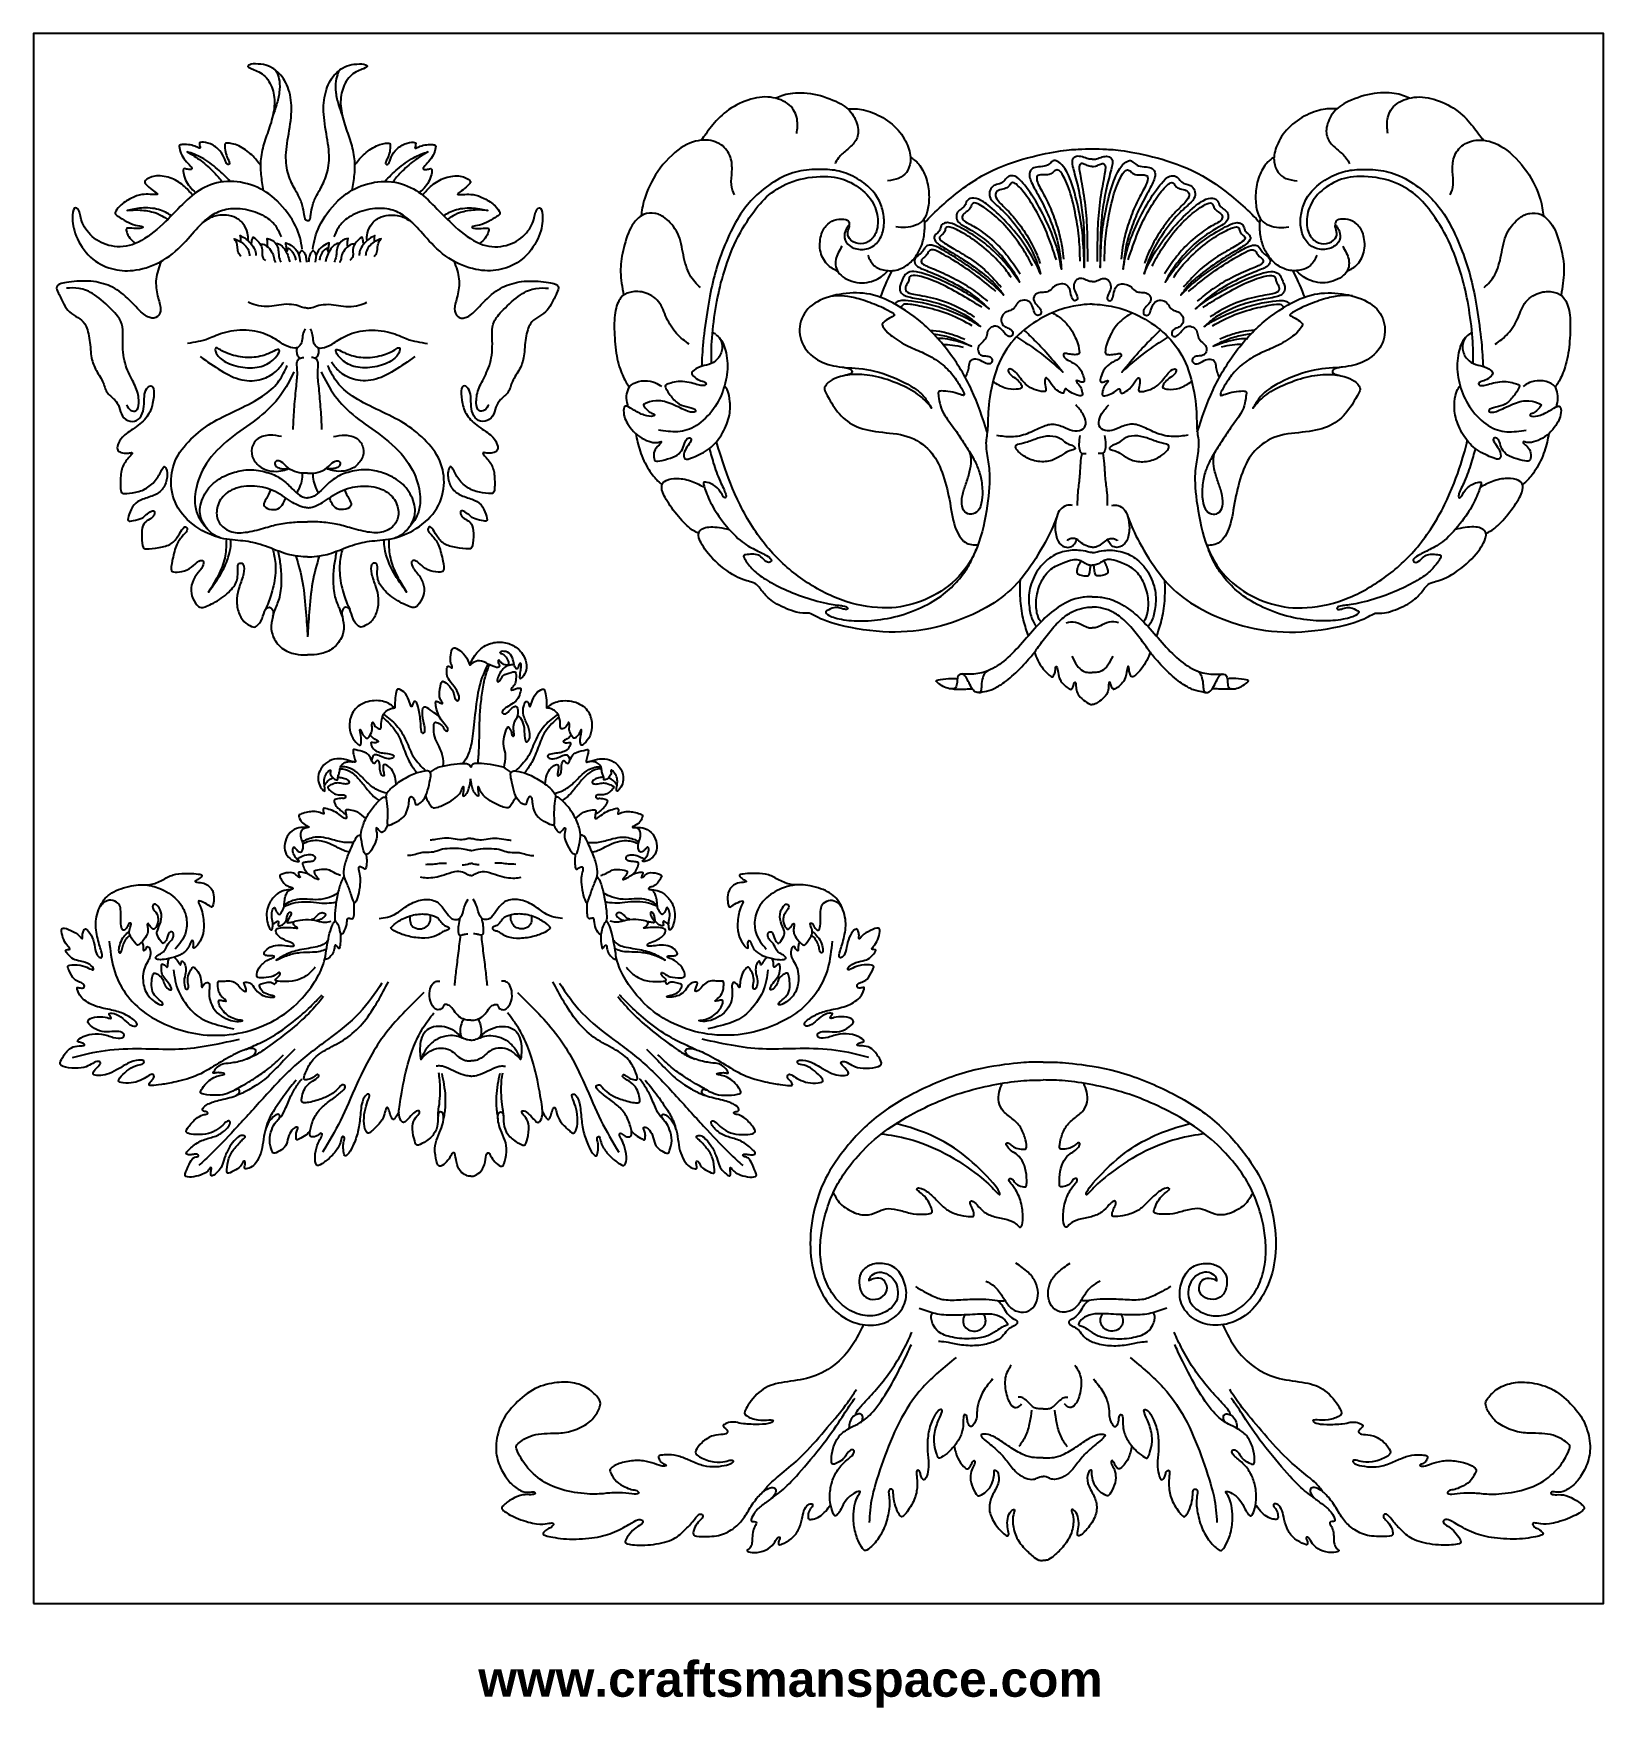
# Model space of a CAD drawing. Extents: x 0 to 176, y -12 to 176.
import ezdxf

# ---------------------------------------------------------------- set-up
doc = ezdxf.new("R2010")
doc.units = 0
doc.header["$MEASUREMENT"] = 0
doc.layers.get('0').update_dxf_attribs({"linetype": 'CONTINUOUS'})
doc.layers.add('LAYER_1', color=7, linetype='CONTINUOUS')

msp = doc.modelspace()

# ---------------------------------------------------------------- texts
at = {"insert": (50, -6.5), "char_height": 4, "width": 126, "attachment_point": 1}
msp.add_mtext('{\\fArial|b1|i0|c0|p34;www.craftsmanspace.com}', dxfattribs=at)

# ---------------------------------------------------------------- linework, layer by layer
at = {"layer": 'LAYER_1'}
msp.add_lwpolyline([(0, 0), (176.477, 0), (176.477, 176.477), (0, 176.477), (0, 0)], close=True, dxfattribs=at)
for points, knots in [([(30.8054, 155.4275), (30.7296, 155.4275), (30.6536, 155.4275), (30.5965, 155.4959), (30.5965, 155.4959), (30.5393, 155.5642), (30.5005, 155.7009), (30.4634, 155.9446), (30.4634, 155.9446), (30.4263, 156.1884), (30.3906, 156.5391), (30.2941, 156.9299), (30.2941, 156.9299), (30.1976, 157.3208), (30.0399, 157.7518), (29.8319, 158.1649), (29.8319, 158.1649), (29.6238, 158.578), (29.3652, 158.9734), (29.1096, 159.4979), (29.1096, 159.4979), (28.854, 160.0225), (28.6012, 160.6764), (28.4749, 161.3837), (28.4749, 161.3837), (28.3486, 162.091), (28.3486, 162.852), (28.4614, 163.7614), (28.4614, 163.7614), (28.5744, 164.6709), (28.8005, 165.7293), (28.9163, 166.6862), (28.9163, 166.6862), (29.0322, 167.6433), (29.0381, 168.4994), (28.8985, 169.2959), (28.8985, 169.2959), (28.7588, 170.0925), (28.4733, 170.8296), (28.096, 171.3943), (28.096, 171.3943), (27.7185, 171.959), (27.2487, 172.3515), (26.8714, 172.5892), (26.8714, 172.5892), (26.494, 172.827), (26.2084, 172.9103), (25.843, 172.9726), (25.843, 172.9726), (25.4774, 173.035), (25.0315, 173.0768), (24.7016, 173.0501), (24.7016, 173.0501), (24.3717, 173.0233), (24.1575, 172.9279), (24.1131, 172.8359), (24.1131, 172.8359), (24.0684, 172.7438), (24.1933, 172.6546), (24.532, 172.5149), (24.532, 172.5149), (24.8709, 172.3752), (25.4239, 172.1849), (25.8697, 171.7986), (25.8697, 171.7986), (26.3155, 171.4122), (26.6544, 170.8296), (26.8565, 170.2234), (26.8565, 170.2234), (27.0585, 169.617), (27.124, 168.9867), (27.0676, 168.3031), (27.0676, 168.3031), (27.0111, 167.6195), (26.8327, 166.8824), (26.6218, 166.2136), (26.6218, 166.2136), (26.4107, 165.5449), (26.1669, 164.9444), (25.9708, 164.3114), (25.9708, 164.3114), (25.7746, 163.6784), (25.6258, 163.0124), (25.5575, 162.3943), (25.5575, 162.3943), (25.4891, 161.7761), (25.5011, 161.2052), (25.5608, 160.6203), (25.5608, 160.6203), (25.6206, 160.0353), (25.7281, 159.4358), (25.8357, 158.8365)], [0, 0, 0, 0, 0.04166667, 0.04166667, 0.04166667, 0.04166667, 0.08333333, 0.08333333, 0.08333333, 0.08333333, 0.125, 0.125, 0.125, 0.125, 0.16666667, 0.16666667, 0.16666667, 0.16666667, 0.20833333, 0.20833333, 0.20833333, 0.20833333, 0.25, 0.25, 0.25, 0.25, 0.29166667, 0.29166667, 0.29166667, 0.29166667, 0.33333333, 0.33333333, 0.33333333, 0.33333333, 0.375, 0.375, 0.375, 0.375, 0.41666667, 0.41666667, 0.41666667, 0.41666667, 0.45833333, 0.45833333, 0.45833333, 0.45833333, 0.5, 0.5, 0.5, 0.5, 0.54166667, 0.54166667, 0.54166667, 0.54166667, 0.58333333, 0.58333333, 0.58333333, 0.58333333, 0.625, 0.625, 0.625, 0.625, 0.66666667, 0.66666667, 0.66666667, 0.66666667, 0.70833333, 0.70833333, 0.70833333, 0.70833333, 0.75, 0.75, 0.75, 0.75, 0.79166667, 0.79166667, 0.79166667, 0.79166667, 0.83333333, 0.83333333, 0.83333333, 0.83333333, 0.875, 0.875, 0.875, 0.875, 0.91666667, 0.91666667, 0.91666667, 0.91666667, 1, 1, 1, 1]), ([(27.1079, 172.4276), (27.1974, 172.325), (27.287, 172.2221), (27.3837, 172.0118), (27.3837, 172.0118), (27.4805, 171.8015), (27.5847, 171.4834), (27.6366, 171.1059), (27.6366, 171.1059), (27.6886, 170.7285), (27.6886, 170.2916), (27.6292, 169.8354), (27.6292, 169.8354), (27.5697, 169.3791), (27.4508, 168.9035), (27.3168, 168.4566), (27.3168, 168.4566), (27.1828, 168.0097), (27.0337, 167.5913), (26.9592, 167.3822), (26.9592, 167.3822), (26.8846, 167.1732), (26.8846, 167.1732), (26.8846, 167.1732)], [0, 0, 0, 0, 0.14285714, 0.14285714, 0.14285714, 0.14285714, 0.28571429, 0.28571429, 0.28571429, 0.28571429, 0.42857143, 0.42857143, 0.42857143, 0.42857143, 0.57142857, 0.57142857, 0.57142857, 0.57142857, 0.71428571, 0.71428571, 0.71428571, 0.71428571, 1, 1, 1, 1]), ([(30.8059, 155.4275), (30.8817, 155.4275), (30.9577, 155.4275), (31.0149, 155.4959), (31.0149, 155.4959), (31.0721, 155.5642), (31.1109, 155.7009), (31.1479, 155.9446), (31.1479, 155.9446), (31.185, 156.1884), (31.2207, 156.5391), (31.3173, 156.9299), (31.3173, 156.9299), (31.4138, 157.3208), (31.5715, 157.7518), (31.7795, 158.1649), (31.7795, 158.1649), (31.9875, 158.578), (32.2462, 158.9734), (32.5018, 159.4979), (32.5018, 159.4979), (32.7574, 160.0225), (33.0101, 160.6764), (33.1364, 161.3837), (33.1364, 161.3837), (33.2628, 162.091), (33.2628, 162.852), (33.1499, 163.7614), (33.1499, 163.7614), (33.037, 164.6709), (32.8109, 165.7293), (32.6951, 166.6862), (32.6951, 166.6862), (32.5792, 167.6433), (32.5732, 168.4994), (32.7129, 169.2959), (32.7129, 169.2959), (32.8525, 170.0925), (33.1381, 170.8296), (33.5154, 171.3943), (33.5154, 171.3943), (33.8928, 171.959), (34.3626, 172.3515), (34.7399, 172.5892), (34.7399, 172.5892), (35.1174, 172.827), (35.4029, 172.9103), (35.7684, 172.9726), (35.7684, 172.9726), (36.1339, 173.035), (36.5799, 173.0768), (36.9097, 173.0501), (36.9097, 173.0501), (37.2396, 173.0233), (37.4538, 172.9279), (37.4983, 172.8359), (37.4983, 172.8359), (37.5429, 172.7438), (37.4181, 172.6546), (37.0793, 172.5149), (37.0793, 172.5149), (36.7404, 172.3752), (36.1875, 172.1849), (35.7417, 171.7986), (35.7417, 171.7986), (35.2959, 171.4122), (34.957, 170.8296), (34.7549, 170.2234), (34.7549, 170.2234), (34.5528, 169.617), (34.4873, 168.9867), (34.5438, 168.3031), (34.5438, 168.3031), (34.6003, 167.6195), (34.7786, 166.8824), (34.9896, 166.2136), (34.9896, 166.2136), (35.2007, 165.5449), (35.4444, 164.9444), (35.6406, 164.3114), (35.6406, 164.3114), (35.8367, 163.6784), (35.9855, 163.0124), (36.0539, 162.3943), (36.0539, 162.3943), (36.1222, 161.7761), (36.1102, 161.2052), (36.0505, 160.6203), (36.0505, 160.6203), (35.9908, 160.0353), (35.8832, 159.4358), (35.7756, 158.8365)], [0, 0, 0, 0, 0.04166667, 0.04166667, 0.04166667, 0.04166667, 0.08333333, 0.08333333, 0.08333333, 0.08333333, 0.125, 0.125, 0.125, 0.125, 0.16666667, 0.16666667, 0.16666667, 0.16666667, 0.20833333, 0.20833333, 0.20833333, 0.20833333, 0.25, 0.25, 0.25, 0.25, 0.29166667, 0.29166667, 0.29166667, 0.29166667, 0.33333333, 0.33333333, 0.33333333, 0.33333333, 0.375, 0.375, 0.375, 0.375, 0.41666667, 0.41666667, 0.41666667, 0.41666667, 0.45833333, 0.45833333, 0.45833333, 0.45833333, 0.5, 0.5, 0.5, 0.5, 0.54166667, 0.54166667, 0.54166667, 0.54166667, 0.58333333, 0.58333333, 0.58333333, 0.58333333, 0.625, 0.625, 0.625, 0.625, 0.66666667, 0.66666667, 0.66666667, 0.66666667, 0.70833333, 0.70833333, 0.70833333, 0.70833333, 0.75, 0.75, 0.75, 0.75, 0.79166667, 0.79166667, 0.79166667, 0.79166667, 0.83333333, 0.83333333, 0.83333333, 0.83333333, 0.875, 0.875, 0.875, 0.875, 0.91666667, 0.91666667, 0.91666667, 0.91666667, 1, 1, 1, 1]), ([(34.5035, 172.4276), (34.414, 172.325), (34.3243, 172.2221), (34.2277, 172.0118), (34.2277, 172.0118), (34.1309, 171.8015), (34.0267, 171.4834), (33.9748, 171.1059), (33.9748, 171.1059), (33.9228, 170.7285), (33.9228, 170.2916), (33.9822, 169.8354), (33.9822, 169.8354), (34.0417, 169.3791), (34.1606, 168.9035), (34.2945, 168.4566), (34.2945, 168.4566), (34.4285, 168.0097), (34.5776, 167.5913), (34.6522, 167.3822), (34.6522, 167.3822), (34.7267, 167.1732), (34.7267, 167.1732), (34.7267, 167.1732)], [0, 0, 0, 0, 0.14285714, 0.14285714, 0.14285714, 0.14285714, 0.28571429, 0.28571429, 0.28571429, 0.28571429, 0.42857143, 0.42857143, 0.42857143, 0.42857143, 0.57142857, 0.57142857, 0.57142857, 0.57142857, 0.71428571, 0.71428571, 0.71428571, 0.71428571, 1, 1, 1, 1]), ([(85.7977, 165.2363), (85.8602, 165.7591), (85.9228, 166.2819), (85.8291, 166.8358), (85.8291, 166.8358), (85.7353, 167.3899), (85.4852, 167.9751), (84.9654, 168.4296), (84.9654, 168.4296), (84.4455, 168.8842), (83.6555, 169.2083), (82.8374, 169.3076), (82.8374, 169.3076), (82.0192, 169.4071), (81.1724, 169.282), (80.3201, 168.9951), (80.3201, 168.9951), (79.4679, 168.7082), (78.6097, 168.2591), (77.9053, 167.7223), (77.9053, 167.7223), (77.2007, 167.1854), (76.6493, 166.5602), (76.2027, 166.0046), (76.2027, 166.0046), (75.7561, 165.449), (75.414, 164.9624), (75.0719, 164.4761)], [0, 0, 0, 0, 0.125, 0.125, 0.125, 0.125, 0.25, 0.25, 0.25, 0.25, 0.375, 0.375, 0.375, 0.375, 0.5, 0.5, 0.5, 0.5, 0.625, 0.625, 0.625, 0.625, 0.75, 0.75, 0.75, 0.75, 1, 1, 1, 1]), ([(83.3533, 169.2146), (83.8556, 169.4227), (84.3579, 169.6308), (85.0749, 169.7376), (85.0749, 169.7376), (85.792, 169.8445), (86.7239, 169.8502), (87.7069, 169.6627), (87.7069, 169.6627), (88.6899, 169.4752), (89.7241, 169.0944), (90.4655, 168.7166), (90.4655, 168.7166), (91.2071, 168.3388), (91.6561, 167.9637), (92.0168, 167.441), (92.0168, 167.441), (92.3776, 166.9183), (92.6505, 166.2476), (92.7015, 165.6851), (92.7015, 165.6851), (92.7527, 165.1227), (92.5822, 164.668), (92.3266, 164.3016), (92.3266, 164.3016), (92.0708, 163.9352), (91.7299, 163.6566), (91.3919, 163.3669), (91.3919, 163.3669), (91.0538, 163.0771), (90.7184, 162.7759), (90.5025, 162.5146), (90.5025, 162.5146), (90.2867, 162.2533), (90.1899, 162.0315), (90.0934, 161.81)], [0, 0, 0, 0, 0.1, 0.1, 0.1, 0.1, 0.2, 0.2, 0.2, 0.2, 0.3, 0.3, 0.3, 0.3, 0.4, 0.4, 0.4, 0.4, 0.5, 0.5, 0.5, 0.5, 0.6, 0.6, 0.6, 0.6, 0.7, 0.7, 0.7, 0.7, 0.8, 0.8, 0.8, 0.8, 1, 1, 1, 1]), ([(154.6736, 169.2146), (154.1713, 169.4227), (153.6691, 169.6308), (152.952, 169.7376), (152.952, 169.7376), (152.2349, 169.8445), (151.303, 169.8502), (150.32, 169.6627), (150.32, 169.6627), (149.337, 169.4752), (148.3028, 169.0944), (147.5614, 168.7166), (147.5614, 168.7166), (146.8198, 168.3388), (146.3708, 167.9637), (146.0101, 167.441), (146.0101, 167.441), (145.6493, 166.9183), (145.3764, 166.2476), (145.3254, 165.6851), (145.3254, 165.6851), (145.2742, 165.1227), (145.4447, 164.668), (145.7004, 164.3016), (145.7004, 164.3016), (145.9561, 163.9352), (146.2971, 163.6566), (146.6351, 163.3669), (146.6351, 163.3669), (146.9732, 163.0771), (147.3086, 162.7759), (147.5244, 162.5146), (147.5244, 162.5146), (147.7402, 162.2533), (147.837, 162.0315), (147.9335, 161.81)], [0, 0, 0, 0, 0.1, 0.1, 0.1, 0.1, 0.2, 0.2, 0.2, 0.2, 0.3, 0.3, 0.3, 0.3, 0.4, 0.4, 0.4, 0.4, 0.5, 0.5, 0.5, 0.5, 0.6, 0.6, 0.6, 0.6, 0.7, 0.7, 0.7, 0.7, 0.8, 0.8, 0.8, 0.8, 1, 1, 1, 1]), ([(152.2292, 165.2363), (152.1668, 165.7591), (152.1041, 166.2819), (152.1978, 166.8358), (152.1978, 166.8358), (152.2916, 167.3899), (152.5417, 167.9751), (153.0615, 168.4296), (153.0615, 168.4296), (153.5814, 168.8842), (154.3714, 169.2083), (155.1895, 169.3076), (155.1895, 169.3076), (156.0078, 169.4071), (156.8546, 169.282), (157.7068, 168.9951), (157.7068, 168.9951), (158.5591, 168.7082), (159.4172, 168.2591), (160.1217, 167.7223), (160.1217, 167.7223), (160.8262, 167.1854), (161.3776, 166.5602), (161.8242, 166.0046), (161.8242, 166.0046), (162.2708, 165.449), (162.6129, 164.9624), (162.955, 164.4761)], [0, 0, 0, 0, 0.125, 0.125, 0.125, 0.125, 0.25, 0.25, 0.25, 0.25, 0.375, 0.375, 0.375, 0.375, 0.5, 0.5, 0.5, 0.5, 0.625, 0.625, 0.625, 0.625, 0.75, 0.75, 0.75, 0.75, 1, 1, 1, 1]), ([(91.5363, 167.9997), (91.9959, 168.0218), (92.4556, 168.0438), (93.0689, 167.9299), (93.0689, 167.9299), (93.6822, 167.8159), (94.4494, 167.5659), (95.188, 167.1711), (95.188, 167.1711), (95.9267, 166.7761), (96.637, 166.2363), (97.1824, 165.617), (97.1824, 165.617), (97.7279, 164.9976), (98.1088, 164.2987), (98.3331, 163.6822), (98.3331, 163.6822), (98.5576, 163.0657), (98.6258, 162.5314), (98.5719, 162.0598), (98.5719, 162.0598), (98.5179, 161.5882), (98.3417, 161.1791), (98.1144, 160.8638), (98.1144, 160.8638), (97.8871, 160.5485), (97.6087, 160.3268), (97.245, 160.1848), (97.245, 160.1848), (96.8814, 160.0428), (96.4324, 159.9801), (95.9836, 159.9177)], [0, 0, 0, 0, 0.11111111, 0.11111111, 0.11111111, 0.11111111, 0.22222222, 0.22222222, 0.22222222, 0.22222222, 0.33333333, 0.33333333, 0.33333333, 0.33333333, 0.44444444, 0.44444444, 0.44444444, 0.44444444, 0.55555556, 0.55555556, 0.55555556, 0.55555556, 0.66666667, 0.66666667, 0.66666667, 0.66666667, 0.77777778, 0.77777778, 0.77777778, 0.77777778, 1, 1, 1, 1]), ([(146.4906, 167.9997), (146.031, 168.0218), (145.5714, 168.0438), (144.958, 167.9299), (144.958, 167.9299), (144.3447, 167.8159), (143.5775, 167.5659), (142.8389, 167.1711), (142.8389, 167.1711), (142.1002, 166.7761), (141.3899, 166.2363), (140.8445, 165.617), (140.8445, 165.617), (140.2991, 164.9976), (139.9182, 164.2987), (139.6938, 163.6822), (139.6938, 163.6822), (139.4694, 163.0657), (139.4011, 162.5314), (139.4551, 162.0598), (139.4551, 162.0598), (139.5091, 161.5882), (139.6852, 161.1791), (139.9125, 160.8638), (139.9125, 160.8638), (140.1398, 160.5485), (140.4183, 160.3268), (140.7819, 160.1848), (140.7819, 160.1848), (141.1455, 160.0428), (141.5946, 159.9801), (142.0434, 159.9177)], [0, 0, 0, 0, 0.11111111, 0.11111111, 0.11111111, 0.11111111, 0.22222222, 0.22222222, 0.22222222, 0.22222222, 0.33333333, 0.33333333, 0.33333333, 0.33333333, 0.44444444, 0.44444444, 0.44444444, 0.44444444, 0.55555556, 0.55555556, 0.55555556, 0.55555556, 0.66666667, 0.66666667, 0.66666667, 0.66666667, 0.77777778, 0.77777778, 0.77777778, 0.77777778, 1, 1, 1, 1]), ([(25.5119, 161.6676), (25.2298, 162.048), (24.9476, 162.4287), (24.5346, 162.818), (24.5346, 162.818), (24.1215, 163.2073), (23.5776, 163.6058), (23.0649, 163.8405), (23.0649, 163.8405), (22.5522, 164.0754), (22.0706, 164.1467), (21.8121, 164.1481), (21.8121, 164.1481), (21.5535, 164.1496), (21.5177, 164.0813), (21.5088, 163.9031), (21.5088, 163.9031), (21.4999, 163.7247), (21.5178, 163.4362), (21.5741, 163.1718), (21.5741, 163.1718), (21.6306, 162.9073), (21.7259, 162.6665), (21.8121, 162.4763), (21.8121, 162.4763), (21.8982, 162.2861), (21.9756, 162.1463), (22.0127, 162.0305), (22.0127, 162.0305), (22.0499, 161.9146), (22.0469, 161.8222), (21.986, 161.7718), (21.986, 161.7718), (21.925, 161.7213), (21.8061, 161.7124), (21.7096, 161.8461), (21.7096, 161.8461), (21.613, 161.9798), (21.5386, 162.2563), (21.3989, 162.5699), (21.3989, 162.5699), (21.2592, 162.8834), (21.0541, 163.2342), (20.7301, 163.5253), (20.7301, 163.5253), (20.4062, 163.8167), (19.9632, 164.0487), (19.5963, 164.1585), (19.5963, 164.1585), (19.2292, 164.2685), (18.9378, 164.2567), (18.7907, 164.2315), (18.7907, 164.2315), (18.6436, 164.2062), (18.6407, 164.1674), (18.6466, 164.0917), (18.6466, 164.0917), (18.6525, 164.0159), (18.6674, 163.9029), (18.6881, 163.8168), (18.6881, 163.8168), (18.7089, 163.7305), (18.7358, 163.6711), (18.7329, 163.6296), (18.7329, 163.6296), (18.7299, 163.5879), (18.697, 163.564), (18.6258, 163.5863), (18.6258, 163.5863), (18.5545, 163.6087), (18.4444, 163.677), (18.2706, 163.7513), (18.2706, 163.7513), (18.0967, 163.8256), (17.8589, 163.9059), (17.6034, 163.9489), (17.6034, 163.9489), (17.3478, 163.992), (17.0741, 163.9981), (16.8661, 163.9892), (16.8661, 163.9892), (16.6581, 163.9803), (16.5154, 163.9563), (16.444, 163.9133), (16.444, 163.9133), (16.3727, 163.8702), (16.3727, 163.8078), (16.4128, 163.6131), (16.4128, 163.6131), (16.4529, 163.4184), (16.5333, 163.0914), (16.6715, 162.8062), (16.6715, 162.8062), (16.8096, 162.5208), (17.0059, 162.2771), (17.2035, 162.0542), (17.2035, 162.0542), (17.4011, 161.8313), (17.6004, 161.6291), (17.7073, 161.4938), (17.7073, 161.4938), (17.8143, 161.3586), (17.8292, 161.2903), (17.7995, 161.2443), (17.7995, 161.2443), (17.7697, 161.1982), (17.6954, 161.1744), (17.5602, 161.1833), (17.5602, 161.1833), (17.425, 161.1922), (17.2287, 161.2339), (17.0995, 161.2606), (17.0995, 161.2606), (16.9702, 161.2873), (16.9078, 161.2992), (16.8677, 161.2353), (16.8677, 161.2353), (16.8276, 161.1714), (16.8096, 161.0316), (16.8467, 160.8073), (16.8467, 160.8073), (16.8839, 160.5828), (16.9762, 160.2737), (17.0965, 160.0004), (17.0965, 160.0004), (17.2169, 159.7268), (17.3656, 159.489), (17.5597, 159.258), (17.5597, 159.258), (17.7538, 159.0268), (17.9936, 158.8023), (18.2333, 158.5779)], [0, 0, 0, 0, 0.02941176, 0.02941176, 0.02941176, 0.02941176, 0.05882353, 0.05882353, 0.05882353, 0.05882353, 0.08823529, 0.08823529, 0.08823529, 0.08823529, 0.11764706, 0.11764706, 0.11764706, 0.11764706, 0.14705882, 0.14705882, 0.14705882, 0.14705882, 0.17647059, 0.17647059, 0.17647059, 0.17647059, 0.20588235, 0.20588235, 0.20588235, 0.20588235, 0.23529412, 0.23529412, 0.23529412, 0.23529412, 0.26470588, 0.26470588, 0.26470588, 0.26470588, 0.29411765, 0.29411765, 0.29411765, 0.29411765, 0.32352941, 0.32352941, 0.32352941, 0.32352941, 0.35294118, 0.35294118, 0.35294118, 0.35294118, 0.38235294, 0.38235294, 0.38235294, 0.38235294, 0.41176471, 0.41176471, 0.41176471, 0.41176471, 0.44117647, 0.44117647, 0.44117647, 0.44117647, 0.47058824, 0.47058824, 0.47058824, 0.47058824, 0.5, 0.5, 0.5, 0.5, 0.52941176, 0.52941176, 0.52941176, 0.52941176, 0.55882353, 0.55882353, 0.55882353, 0.55882353, 0.58823529, 0.58823529, 0.58823529, 0.58823529, 0.61764706, 0.61764706, 0.61764706, 0.61764706, 0.64705882, 0.64705882, 0.64705882, 0.64705882, 0.67647059, 0.67647059, 0.67647059, 0.67647059, 0.70588235, 0.70588235, 0.70588235, 0.70588235, 0.73529412, 0.73529412, 0.73529412, 0.73529412, 0.76470588, 0.76470588, 0.76470588, 0.76470588, 0.79411765, 0.79411765, 0.79411765, 0.79411765, 0.82352941, 0.82352941, 0.82352941, 0.82352941, 0.85294118, 0.85294118, 0.85294118, 0.85294118, 0.88235294, 0.88235294, 0.88235294, 0.88235294, 0.91176471, 0.91176471, 0.91176471, 0.91176471, 0.94117647, 0.94117647, 0.94117647, 0.94117647, 1, 1, 1, 1]), ([(36.0994, 161.6676), (36.3816, 162.048), (36.6637, 162.4287), (37.0768, 162.818), (37.0768, 162.818), (37.4898, 163.2073), (38.0337, 163.6058), (38.5464, 163.8405), (38.5464, 163.8405), (39.0592, 164.0754), (39.5407, 164.1467), (39.7993, 164.1481), (39.7993, 164.1481), (40.0578, 164.1496), (40.0937, 164.0813), (40.1026, 163.9031), (40.1026, 163.9031), (40.1115, 163.7247), (40.0936, 163.4362), (40.0372, 163.1718), (40.0372, 163.1718), (39.9807, 162.9073), (39.8854, 162.6665), (39.7993, 162.4763), (39.7993, 162.4763), (39.7131, 162.2861), (39.6358, 162.1463), (39.5987, 162.0305), (39.5987, 162.0305), (39.5615, 161.9146), (39.5644, 161.8222), (39.6254, 161.7718), (39.6254, 161.7718), (39.6863, 161.7213), (39.8052, 161.7124), (39.9017, 161.8461), (39.9017, 161.8461), (39.9984, 161.9798), (40.0728, 162.2563), (40.2125, 162.5699), (40.2125, 162.5699), (40.3521, 162.8834), (40.5573, 163.2342), (40.8812, 163.5253), (40.8812, 163.5253), (41.2052, 163.8167), (41.6481, 164.0487), (42.0151, 164.1585), (42.0151, 164.1585), (42.3821, 164.2685), (42.6736, 164.2567), (42.8206, 164.2315), (42.8206, 164.2315), (42.9677, 164.2062), (42.9707, 164.1674), (42.9647, 164.0917), (42.9647, 164.0917), (42.9588, 164.0159), (42.944, 163.9029), (42.9232, 163.8168), (42.9232, 163.8168), (42.9025, 163.7305), (42.8755, 163.6711), (42.8785, 163.6296), (42.8785, 163.6296), (42.8814, 163.5879), (42.9143, 163.564), (42.9855, 163.5863), (42.9855, 163.5863), (43.0568, 163.6087), (43.167, 163.677), (43.3407, 163.7513), (43.3407, 163.7513), (43.5146, 163.8256), (43.7524, 163.9059), (44.008, 163.9489), (44.008, 163.9489), (44.2636, 163.992), (44.5372, 163.9981), (44.7452, 163.9892), (44.7452, 163.9892), (44.9532, 163.9803), (45.096, 163.9563), (45.1673, 163.9133), (45.1673, 163.9133), (45.2386, 163.8702), (45.2386, 163.8078), (45.1986, 163.6131), (45.1986, 163.6131), (45.1584, 163.4184), (45.0781, 163.0914), (44.9399, 162.8062), (44.9399, 162.8062), (44.8017, 162.5208), (44.6055, 162.2771), (44.4078, 162.0542), (44.4078, 162.0542), (44.2102, 161.8313), (44.011, 161.6291), (43.9041, 161.4938), (43.9041, 161.4938), (43.797, 161.3586), (43.7822, 161.2903), (43.8119, 161.2443), (43.8119, 161.2443), (43.8417, 161.1982), (43.9159, 161.1744), (44.0511, 161.1833), (44.0511, 161.1833), (44.1863, 161.1922), (44.3826, 161.2339), (44.5119, 161.2606), (44.5119, 161.2606), (44.6412, 161.2873), (44.7036, 161.2992), (44.7436, 161.2353), (44.7436, 161.2353), (44.7838, 161.1714), (44.8017, 161.0316), (44.7647, 160.8073), (44.7647, 160.8073), (44.7274, 160.5828), (44.6351, 160.2737), (44.5149, 160.0004), (44.5149, 160.0004), (44.3945, 159.7268), (44.2458, 159.489), (44.0517, 159.258), (44.0517, 159.258), (43.8576, 159.0268), (43.6177, 158.8023), (43.3781, 158.5779)], [0, 0, 0, 0, 0.02941176, 0.02941176, 0.02941176, 0.02941176, 0.05882353, 0.05882353, 0.05882353, 0.05882353, 0.08823529, 0.08823529, 0.08823529, 0.08823529, 0.11764706, 0.11764706, 0.11764706, 0.11764706, 0.14705882, 0.14705882, 0.14705882, 0.14705882, 0.17647059, 0.17647059, 0.17647059, 0.17647059, 0.20588235, 0.20588235, 0.20588235, 0.20588235, 0.23529412, 0.23529412, 0.23529412, 0.23529412, 0.26470588, 0.26470588, 0.26470588, 0.26470588, 0.29411765, 0.29411765, 0.29411765, 0.29411765, 0.32352941, 0.32352941, 0.32352941, 0.32352941, 0.35294118, 0.35294118, 0.35294118, 0.35294118, 0.38235294, 0.38235294, 0.38235294, 0.38235294, 0.41176471, 0.41176471, 0.41176471, 0.41176471, 0.44117647, 0.44117647, 0.44117647, 0.44117647, 0.47058824, 0.47058824, 0.47058824, 0.47058824, 0.5, 0.5, 0.5, 0.5, 0.52941176, 0.52941176, 0.52941176, 0.52941176, 0.55882353, 0.55882353, 0.55882353, 0.55882353, 0.58823529, 0.58823529, 0.58823529, 0.58823529, 0.61764706, 0.61764706, 0.61764706, 0.61764706, 0.64705882, 0.64705882, 0.64705882, 0.64705882, 0.67647059, 0.67647059, 0.67647059, 0.67647059, 0.70588235, 0.70588235, 0.70588235, 0.70588235, 0.73529412, 0.73529412, 0.73529412, 0.73529412, 0.76470588, 0.76470588, 0.76470588, 0.76470588, 0.79411765, 0.79411765, 0.79411765, 0.79411765, 0.82352941, 0.82352941, 0.82352941, 0.82352941, 0.85294118, 0.85294118, 0.85294118, 0.85294118, 0.88235294, 0.88235294, 0.88235294, 0.88235294, 0.91176471, 0.91176471, 0.91176471, 0.91176471, 0.94117647, 0.94117647, 0.94117647, 0.94117647, 1, 1, 1, 1]), ([(78.7915, 158.3329), (78.6382, 158.6908), (78.4846, 159.0488), (78.4449, 159.4862), (78.4449, 159.4862), (78.4051, 159.9238), (78.4791, 160.4409), (78.5074, 160.9722), (78.5074, 160.9722), (78.5359, 161.5035), (78.5187, 162.049), (78.3369, 162.5773), (78.3369, 162.5773), (78.1551, 163.1057), (77.8085, 163.6173), (77.2857, 163.9695), (77.2857, 163.9695), (76.763, 164.3217), (76.0641, 164.515), (75.2942, 164.4895), (75.2942, 164.4895), (74.5243, 164.4639), (73.6832, 164.2196), (72.777, 163.606), (72.777, 163.606), (71.8708, 162.9922), (70.899, 162.0092), (70.1746, 160.9637), (70.1746, 160.9637), (69.4501, 159.9182), (68.9729, 158.8102), (68.7036, 157.9665), (68.7036, 157.9665), (68.4341, 157.1228), (68.3725, 156.5434), (68.3111, 155.964)], [0, 0, 0, 0, 0.1, 0.1, 0.1, 0.1, 0.2, 0.2, 0.2, 0.2, 0.3, 0.3, 0.3, 0.3, 0.4, 0.4, 0.4, 0.4, 0.5, 0.5, 0.5, 0.5, 0.6, 0.6, 0.6, 0.6, 0.7, 0.7, 0.7, 0.7, 0.8, 0.8, 0.8, 0.8, 1, 1, 1, 1]), ([(159.2354, 158.3329), (159.3887, 158.6908), (159.5423, 159.0488), (159.582, 159.4862), (159.582, 159.4862), (159.6218, 159.9238), (159.5479, 160.4409), (159.5195, 160.9722), (159.5195, 160.9722), (159.4911, 161.5035), (159.5082, 162.049), (159.69, 162.5773), (159.69, 162.5773), (159.8718, 163.1057), (160.2184, 163.6173), (160.7412, 163.9695), (160.7412, 163.9695), (161.264, 164.3217), (161.9629, 164.515), (162.7328, 164.4895), (162.7328, 164.4895), (163.5027, 164.4639), (164.3437, 164.2196), (165.2499, 163.606), (165.2499, 163.606), (166.1561, 162.9922), (167.128, 162.0092), (167.8524, 160.9637), (167.8524, 160.9637), (168.5768, 159.9182), (169.0541, 158.8102), (169.3234, 157.9665), (169.3234, 157.9665), (169.5928, 157.1228), (169.6544, 156.5434), (169.7159, 155.964)], [0, 0, 0, 0, 0.1, 0.1, 0.1, 0.1, 0.2, 0.2, 0.2, 0.2, 0.3, 0.3, 0.3, 0.3, 0.4, 0.4, 0.4, 0.4, 0.5, 0.5, 0.5, 0.5, 0.6, 0.6, 0.6, 0.6, 0.7, 0.7, 0.7, 0.7, 0.8, 0.8, 0.8, 0.8, 1, 1, 1, 1]), ([(22.1231, 159.8507), (21.6715, 160.3135), (21.2199, 160.7763), (20.6761, 161.2424), (20.6761, 161.2424), (20.1323, 161.7086), (19.4961, 162.1784), (18.9137, 162.5023), (18.9137, 162.5023), (18.3312, 162.8263), (17.8019, 163.0046), (17.273, 163.1829), (17.273, 163.1829), (17.796, 162.8679), (18.3192, 162.5527), (18.8392, 162.1575), (18.8392, 162.1575), (19.3593, 161.7622), (19.8767, 161.2865), (20.2745, 160.879), (20.2745, 160.879), (20.6724, 160.4714), (20.9514, 160.1314), (21.23, 159.7917)], [0, 0, 0, 0, 0.14285714, 0.14285714, 0.14285714, 0.14285714, 0.28571429, 0.28571429, 0.28571429, 0.28571429, 0.42857143, 0.42857143, 0.42857143, 0.42857143, 0.57142857, 0.57142857, 0.57142857, 0.57142857, 0.71428571, 0.71428571, 0.71428571, 0.71428571, 1, 1, 1, 1]), ([(39.4883, 159.8507), (39.9399, 160.3135), (40.3915, 160.7763), (40.9353, 161.2424), (40.9353, 161.2424), (41.4791, 161.7086), (42.1152, 162.1784), (42.6977, 162.5023), (42.6977, 162.5023), (43.2802, 162.8263), (43.8094, 163.0046), (44.3384, 163.1829), (44.3384, 163.1829), (43.8154, 162.8679), (43.2922, 162.5527), (42.7721, 162.1575), (42.7721, 162.1575), (42.252, 161.7622), (41.7347, 161.2865), (41.3369, 160.879), (41.3369, 160.879), (40.9389, 160.4714), (40.66, 160.1314), (40.3814, 159.7917)], [0, 0, 0, 0, 0.14285714, 0.14285714, 0.14285714, 0.14285714, 0.28571429, 0.28571429, 0.28571429, 0.28571429, 0.42857143, 0.42857143, 0.42857143, 0.42857143, 0.57142857, 0.57142857, 0.57142857, 0.57142857, 0.71428571, 0.71428571, 0.71428571, 0.71428571, 1, 1, 1, 1]), ([(119.0135, 162.3374), (118.8686, 162.3374), (118.7238, 162.3374), (118.5377, 162.3856), (118.5377, 162.3856), (118.3517, 162.4339), (118.1244, 162.5307), (117.8971, 162.5959), (117.8971, 162.5959), (117.6698, 162.6612), (117.4425, 162.6954), (117.2493, 162.6557), (117.2493, 162.6557), (117.0562, 162.6158), (116.8969, 162.5021), (116.8089, 162.3459), (116.8089, 162.3459), (116.7209, 162.1897), (116.7038, 161.9906), (116.8061, 161.5277), (116.8061, 161.5277), (116.9084, 161.0646), (117.13, 160.3372), (117.3062, 159.6213), (117.3062, 159.6213), (117.4823, 158.9054), (117.613, 158.2007), (117.7294, 157.4649), (117.7294, 157.4649), (117.8459, 156.729), (117.9482, 155.962), (118.0107, 155.2177), (118.0107, 155.2177), (118.0732, 154.4733), (118.096, 153.7516), (118.1074, 152.9164), (118.1074, 152.9164), (118.1187, 152.0812), (118.1187, 151.1321), (118.1187, 150.1833), (118.1187, 150.1833), (118.0732, 151.4106), (118.0277, 152.6379), (117.9369, 153.6748), (117.9369, 153.6748), (117.8459, 154.7118), (117.7095, 155.5587), (117.5021, 156.5586), (117.5021, 156.5586), (117.2948, 157.5586), (117.0162, 158.7122), (116.7152, 159.5871), (116.7152, 159.5871), (116.4141, 160.4622), (116.09, 161.0589), (115.806, 161.4452), (115.806, 161.4452), (115.5219, 161.8316), (115.2776, 162.0078), (115.0845, 162.1015), (115.0845, 162.1015), (114.8913, 162.1953), (114.7491, 162.2067), (114.6242, 162.1527), (114.6242, 162.1527), (114.4992, 162.0988), (114.3911, 161.9793), (114.2378, 161.86), (114.2378, 161.86), (114.0844, 161.7407), (113.8855, 161.6214), (113.6213, 161.5589), (113.6213, 161.5589), (113.3572, 161.4964), (113.0274, 161.4907), (112.769, 161.451), (112.769, 161.451), (112.5105, 161.4112), (112.3229, 161.3372), (112.1724, 161.1867), (112.1724, 161.1867), (112.0217, 161.0361), (111.9081, 160.8088), (111.9478, 160.4765), (111.9478, 160.4765), (111.9876, 160.144), (112.1809, 159.7065), (112.4905, 159.1155), (112.4905, 159.1155), (112.8001, 158.5246), (113.2264, 157.7802), (113.5672, 157.1041), (113.5672, 157.1041), (113.9082, 156.4279), (114.1639, 155.8198), (114.4252, 155.1324), (114.4252, 155.1324), (114.6866, 154.4448), (114.9538, 153.6777), (115.1298, 152.9589), (115.1298, 152.9589), (115.306, 152.2402), (115.3913, 151.5696), (115.4451, 151.0838), (115.4451, 151.0838), (115.4991, 150.598), (115.522, 150.2968), (115.5447, 149.9957), (115.5447, 149.9957), (115.4141, 150.7514), (115.2833, 151.5071), (115.0646, 152.2827), (115.0646, 152.2827), (114.8458, 153.0583), (114.5389, 153.8539), (114.1299, 154.7658), (114.1299, 154.7658), (113.7208, 155.6777), (113.2093, 156.7064), (112.6525, 157.6239), (112.6525, 157.6239), (112.0957, 158.5416), (111.4933, 159.3485), (111.0615, 159.8229), (111.0615, 159.8229), (110.6297, 160.2974), (110.3682, 160.4395), (110.121, 160.4764), (110.121, 160.4764), (109.8739, 160.5133), (109.6409, 160.4452), (109.4762, 160.323), (109.4762, 160.323), (109.3114, 160.2009), (109.2147, 160.0247), (109.0783, 159.8827), (109.0783, 159.8827), (108.942, 159.7406), (108.7659, 159.6326), (108.567, 159.5673), (108.567, 159.5673), (108.3682, 159.502), (108.1465, 159.4792), (107.9591, 159.377), (107.9591, 159.377), (107.7716, 159.2747), (107.618, 159.0929), (107.5272, 158.8627), (107.5272, 158.8627), (107.4363, 158.6326), (107.4077, 158.3541), (107.4957, 158.0985), (107.4957, 158.0985), (107.5839, 157.8427), (107.7886, 157.6098), (108.1436, 157.2831), (108.1436, 157.2831), (108.4987, 156.9563), (109.0046, 156.5359), (109.5841, 155.8853), (109.5841, 155.8853), (110.1637, 155.2347), (110.8171, 154.3539), (111.3255, 153.584), (111.3255, 153.584), (111.8341, 152.8141), (112.1979, 152.1549), (112.4847, 151.4873), (112.4847, 151.4873), (112.7717, 150.8197), (112.9821, 150.1433), (113.1922, 149.4672), (113.1922, 149.4672), (112.9253, 150.0695), (112.658, 150.6719), (112.2177, 151.4361), (112.2177, 151.4361), (111.7774, 152.2003), (111.1637, 153.1265), (110.4535, 154.0101), (110.4535, 154.0101), (109.7432, 154.8936), (108.9363, 155.7348), (108.2546, 156.3682), (108.2546, 156.3682), (107.5727, 157.0018), (107.0156, 157.4281), (106.5612, 157.6809), (106.5612, 157.6809), (106.1066, 157.9337), (105.7543, 158.0133), (105.4845, 157.9765), (105.4845, 157.9765), (105.2145, 157.9395), (105.0269, 157.7859), (104.9162, 157.6212), (104.9162, 157.6212), (104.8054, 157.4564), (104.7713, 157.2803), (104.6889, 157.1383), (104.6889, 157.1383), (104.6066, 156.9962), (104.4758, 156.8882), (104.3196, 156.7802), (104.3196, 156.7802), (104.1633, 156.6722), (103.9815, 156.5642), (103.8679, 156.3796), (103.8679, 156.3796), (103.7542, 156.1949), (103.7087, 155.9335), (103.7513, 155.7092), (103.7513, 155.7092), (103.7939, 155.4847), (103.9247, 155.2971), (104.1235, 155.1381), (104.1235, 155.1381), (104.3223, 154.9789), (104.5896, 154.8483), (105.0725, 154.5643), (105.0725, 154.5643), (105.5555, 154.2802), (106.2544, 153.8425), (106.8793, 153.351), (106.8793, 153.351), (107.5044, 152.8596), (108.0556, 152.314), (108.5072, 151.8254), (108.5072, 151.8254), (108.959, 151.3368), (109.3113, 150.9048), (109.6096, 150.5072), (109.6096, 150.5072), (109.9079, 150.1094), (110.1523, 149.7457), (110.3455, 149.4219), (110.3455, 149.4219), (110.5386, 149.0979), (110.6808, 148.8138), (110.8228, 148.5297), (110.8228, 148.5297), (110.4478, 149.0808), (110.0727, 149.6322), (109.5897, 150.2258), (109.5897, 150.2258), (109.1068, 150.8195), (108.5159, 151.4561), (107.8909, 152.044), (107.8909, 152.044), (107.2659, 152.6321), (106.6065, 153.172), (105.8849, 153.6578), (105.8849, 153.6578), (105.1634, 154.1436), (104.3792, 154.5756), (103.8622, 154.8341), (103.8622, 154.8341), (103.3451, 155.0926), (103.095, 155.1779), (102.8905, 155.2062), (102.8905, 155.2062), (102.686, 155.2347), (102.5268, 155.2061), (102.3848, 155.1466), (102.3848, 155.1466), (102.2428, 155.0869), (102.1177, 154.996), (102.041, 154.8568), (102.041, 154.8568), (101.9643, 154.7176), (101.9358, 154.53), (101.862, 154.3795), (101.862, 154.3795), (101.7882, 154.2289), (101.6689, 154.1152), (101.541, 153.9931), (101.541, 153.9931), (101.4132, 153.8709), (101.2768, 153.7403), (101.2484, 153.5641), (101.2484, 153.5641), (101.2199, 153.388), (101.2996, 153.1664), (101.575, 152.9164), (101.575, 152.9164), (101.8507, 152.6664), (102.3223, 152.3878), (102.8762, 152.0612), (102.8762, 152.0612), (103.4303, 151.7345), (104.0667, 151.3593), (104.8309, 150.848), (104.8309, 150.848), (105.5952, 150.3366), (106.4873, 149.6889), (107.0924, 149.2059), (107.0924, 149.2059), (107.6975, 148.723), (108.0159, 148.4047), (108.2943, 148.0752), (108.2943, 148.0752), (108.5727, 147.7456), (108.8113, 147.4047), (109.05, 147.0637), (109.05, 147.0637), (108.6069, 147.524), (108.1635, 147.9843), (107.601, 148.4644), (107.601, 148.4644), (107.0386, 148.9445), (106.3566, 149.4445), (105.6748, 149.9218), (105.6748, 149.9218), (104.993, 150.3991), (104.311, 150.8537), (103.6321, 151.2855), (103.6321, 151.2855), (102.9531, 151.7174), (102.2768, 152.1265), (101.7967, 152.368), (101.7967, 152.368), (101.3166, 152.6095), (101.0324, 152.6834), (100.8138, 152.6891), (100.8138, 152.6891), (100.595, 152.6948), (100.4414, 152.6323), (100.325, 152.5214), (100.325, 152.5214), (100.2086, 152.4106), (100.1289, 152.2515), (100.0324, 152.1038), (100.0324, 152.1038), (99.9358, 151.956), (99.8221, 151.8196), (99.6574, 151.6861), (99.6574, 151.6861), (99.4926, 151.5526), (99.2766, 151.4219), (99.1517, 151.2544), (99.1517, 151.2544), (99.0267, 151.0868), (98.9924, 150.882), (99.0521, 150.6917), (99.0521, 150.6917), (99.1118, 150.5014), (99.2653, 150.3253), (99.5778, 150.1578), (99.5778, 150.1578), (99.8903, 149.9901), (100.362, 149.8309), (101.0723, 149.5355), (101.0723, 149.5355), (101.7825, 149.2401), (102.7314, 148.8081), (103.5808, 148.348), (103.5808, 148.348), (104.4303, 147.8877), (105.1804, 147.3989), (105.8025, 146.9216), (105.8025, 146.9216), (106.4247, 146.4443), (106.9193, 145.9784), (107.4135, 145.5124), (107.4135, 145.5124), (106.9136, 145.9102), (106.4134, 146.308), (105.7486, 146.7426), (105.7486, 146.7426), (105.0839, 147.1774), (104.2542, 147.649), (103.4104, 148.0751), (103.4104, 148.0751), (102.5667, 148.5012), (101.7085, 148.8821), (100.9841, 149.1604), (100.9841, 149.1604), (100.2597, 149.4389), (99.6687, 149.615), (99.2425, 149.6804), (99.2425, 149.6804), (98.8164, 149.7457), (98.555, 149.7002), (98.3505, 149.6179), (98.3505, 149.6179), (98.146, 149.5354), (97.9981, 149.4161), (97.8902, 149.2599), (97.8902, 149.2599), (97.7822, 149.1036), (97.7141, 148.9103), (97.6459, 148.74), (97.6459, 148.74), (97.5777, 148.5695), (97.5095, 148.4217), (97.4528, 148.2655), (97.4528, 148.2655), (97.3959, 148.1092), (97.3503, 147.9444), (97.3673, 147.7428), (97.3673, 147.7428), (97.3845, 147.541), (97.4641, 147.3024), (97.7169, 147.129), (97.7169, 147.129), (97.9697, 146.9557), (98.396, 146.8478), (99.0124, 146.7313), (99.0124, 146.7313), (99.629, 146.6148), (100.4359, 146.4898), (101.2171, 146.2853), (101.2171, 146.2853), (101.9985, 146.0807), (102.7542, 145.7966), (103.4189, 145.5011), (103.4189, 145.5011), (104.0837, 145.2056), (104.6577, 144.8987), (105.1464, 144.5692), (105.1464, 144.5692), (105.635, 144.2396), (106.0384, 143.8873), (106.4419, 143.5351), (106.4419, 143.5351), (106.0499, 143.7907), (105.6576, 144.0465), (105.1179, 144.3305), (105.1179, 144.3305), (104.5781, 144.6146), (103.8905, 144.9273), (103.1435, 145.2198), (103.1435, 145.2198), (102.3962, 145.5124), (101.5892, 145.7854), (100.8051, 145.987), (100.8051, 145.987), (100.0211, 146.1887), (99.2595, 146.3193), (98.7084, 146.3932), (98.7084, 146.3932), (98.1573, 146.467), (97.8163, 146.4841), (97.5721, 146.4615), (97.5721, 146.4615), (97.3278, 146.4387), (97.1798, 146.3762), (97.0706, 146.305), (97.0706, 146.305), (96.9613, 146.2338), (96.8902, 146.1539), (96.8193, 146.074)], [0, 0, 0, 0, 0.00877193, 0.00877193, 0.00877193, 0.00877193, 0.01754386, 0.01754386, 0.01754386, 0.01754386, 0.02631579, 0.02631579, 0.02631579, 0.02631579, 0.03508772, 0.03508772, 0.03508772, 0.03508772, 0.04385965, 0.04385965, 0.04385965, 0.04385965, 0.05263158, 0.05263158, 0.05263158, 0.05263158, 0.06140351, 0.06140351, 0.06140351, 0.06140351, 0.07017544, 0.07017544, 0.07017544, 0.07017544, 0.07894737, 0.07894737, 0.07894737, 0.07894737, 0.0877193, 0.0877193, 0.0877193, 0.0877193, 0.09649123, 0.09649123, 0.09649123, 0.09649123, 0.10526316, 0.10526316, 0.10526316, 0.10526316, 0.11403509, 0.11403509, 0.11403509, 0.11403509, 0.12280702, 0.12280702, 0.12280702, 0.12280702, 0.13157895, 0.13157895, 0.13157895, 0.13157895, 0.14035088, 0.14035088, 0.14035088, 0.14035088, 0.14912281, 0.14912281, 0.14912281, 0.14912281, 0.15789474, 0.15789474, 0.15789474, 0.15789474, 0.16666667, 0.16666667, 0.16666667, 0.16666667, 0.1754386, 0.1754386, 0.1754386, 0.1754386, 0.18421053, 0.18421053, 0.18421053, 0.18421053, 0.19298246, 0.19298246, 0.19298246, 0.19298246, 0.20175439, 0.20175439, 0.20175439, 0.20175439, 0.21052632, 0.21052632, 0.21052632, 0.21052632, 0.21929825, 0.21929825, 0.21929825, 0.21929825, 0.22807018, 0.22807018, 0.22807018, 0.22807018, 0.23684211, 0.23684211, 0.23684211, 0.23684211, 0.24561404, 0.24561404, 0.24561404, 0.24561404, 0.25438596, 0.25438596, 0.25438596, 0.25438596, 0.26315789, 0.26315789, 0.26315789, 0.26315789, 0.27192982, 0.27192982, 0.27192982, 0.27192982, 0.28070175, 0.28070175, 0.28070175, 0.28070175, 0.28947368, 0.28947368, 0.28947368, 0.28947368, 0.29824561, 0.29824561, 0.29824561, 0.29824561, 0.30701754, 0.30701754, 0.30701754, 0.30701754, 0.31578947, 0.31578947, 0.31578947, 0.31578947, 0.3245614, 0.3245614, 0.3245614, 0.3245614, 0.33333333, 0.33333333, 0.33333333, 0.33333333, 0.34210526, 0.34210526, 0.34210526, 0.34210526, 0.35087719, 0.35087719, 0.35087719, 0.35087719, 0.35964912, 0.35964912, 0.35964912, 0.35964912, 0.36842105, 0.36842105, 0.36842105, 0.36842105, 0.37719298, 0.37719298, 0.37719298, 0.37719298, 0.38596491, 0.38596491, 0.38596491, 0.38596491, 0.39473684, 0.39473684, 0.39473684, 0.39473684, 0.40350877, 0.40350877, 0.40350877, 0.40350877, 0.4122807, 0.4122807, 0.4122807, 0.4122807, 0.42105263, 0.42105263, 0.42105263, 0.42105263, 0.42982456, 0.42982456, 0.42982456, 0.42982456, 0.43859649, 0.43859649, 0.43859649, 0.43859649, 0.44736842, 0.44736842, 0.44736842, 0.44736842, 0.45614035, 0.45614035, 0.45614035, 0.45614035, 0.46491228, 0.46491228, 0.46491228, 0.46491228, 0.47368421, 0.47368421, 0.47368421, 0.47368421, 0.48245614, 0.48245614, 0.48245614, 0.48245614, 0.49122807, 0.49122807, 0.49122807, 0.49122807, 0.5, 0.5, 0.5, 0.5, 0.50877193, 0.50877193, 0.50877193, 0.50877193, 0.51754386, 0.51754386, 0.51754386, 0.51754386, 0.52631579, 0.52631579, 0.52631579, 0.52631579, 0.53508772, 0.53508772, 0.53508772, 0.53508772, 0.54385965, 0.54385965, 0.54385965, 0.54385965, 0.55263158, 0.55263158, 0.55263158, 0.55263158, 0.56140351, 0.56140351, 0.56140351, 0.56140351, 0.57017544, 0.57017544, 0.57017544, 0.57017544, 0.57894737, 0.57894737, 0.57894737, 0.57894737, 0.5877193, 0.5877193, 0.5877193, 0.5877193, 0.59649123, 0.59649123, 0.59649123, 0.59649123, 0.60526316, 0.60526316, 0.60526316, 0.60526316, 0.61403509, 0.61403509, 0.61403509, 0.61403509, 0.62280702, 0.62280702, 0.62280702, 0.62280702, 0.63157895, 0.63157895, 0.63157895, 0.63157895, 0.64035088, 0.64035088, 0.64035088, 0.64035088, 0.64912281, 0.64912281, 0.64912281, 0.64912281, 0.65789474, 0.65789474, 0.65789474, 0.65789474, 0.66666667, 0.66666667, 0.66666667, 0.66666667, 0.6754386, 0.6754386, 0.6754386, 0.6754386, 0.68421053, 0.68421053, 0.68421053, 0.68421053, 0.69298246, 0.69298246, 0.69298246, 0.69298246, 0.70175439, 0.70175439, 0.70175439, 0.70175439, 0.71052632, 0.71052632, 0.71052632, 0.71052632, 0.71929825, 0.71929825, 0.71929825, 0.71929825, 0.72807018, 0.72807018, 0.72807018, 0.72807018, 0.73684211, 0.73684211, 0.73684211, 0.73684211, 0.74561404, 0.74561404, 0.74561404, 0.74561404, 0.75438596, 0.75438596, 0.75438596, 0.75438596, 0.76315789, 0.76315789, 0.76315789, 0.76315789, 0.77192982, 0.77192982, 0.77192982, 0.77192982, 0.78070175, 0.78070175, 0.78070175, 0.78070175, 0.78947368, 0.78947368, 0.78947368, 0.78947368, 0.79824561, 0.79824561, 0.79824561, 0.79824561, 0.80701754, 0.80701754, 0.80701754, 0.80701754, 0.81578947, 0.81578947, 0.81578947, 0.81578947, 0.8245614, 0.8245614, 0.8245614, 0.8245614, 0.83333333, 0.83333333, 0.83333333, 0.83333333, 0.84210526, 0.84210526, 0.84210526, 0.84210526, 0.85087719, 0.85087719, 0.85087719, 0.85087719, 0.85964912, 0.85964912, 0.85964912, 0.85964912, 0.86842105, 0.86842105, 0.86842105, 0.86842105, 0.87719298, 0.87719298, 0.87719298, 0.87719298, 0.88596491, 0.88596491, 0.88596491, 0.88596491, 0.89473684, 0.89473684, 0.89473684, 0.89473684, 0.90350877, 0.90350877, 0.90350877, 0.90350877, 0.9122807, 0.9122807, 0.9122807, 0.9122807, 0.92105263, 0.92105263, 0.92105263, 0.92105263, 0.92982456, 0.92982456, 0.92982456, 0.92982456, 0.93859649, 0.93859649, 0.93859649, 0.93859649, 0.94736842, 0.94736842, 0.94736842, 0.94736842, 0.95614035, 0.95614035, 0.95614035, 0.95614035, 0.96491228, 0.96491228, 0.96491228, 0.96491228, 0.97368421, 0.97368421, 0.97368421, 0.97368421, 0.98245614, 0.98245614, 0.98245614, 0.98245614, 1, 1, 1, 1]), ([(98.5836, 162.5572), (98.8932, 162.3593), (99.203, 162.1613), (99.5112, 161.7755), (99.5112, 161.7755), (99.8194, 161.3895), (100.1263, 160.8155), (100.3308, 160.1991), (100.3308, 160.1991), (100.5353, 159.5826), (100.6378, 158.9234), (100.6576, 158.3013), (100.6576, 158.3013), (100.6775, 157.6791), (100.615, 157.0938), (100.5013, 156.6137), (100.5013, 156.6137), (100.3877, 156.1336), (100.2229, 155.7584), (99.9956, 155.4857), (99.9956, 155.4857), (99.7683, 155.2131), (99.4785, 155.0425), (99.1377, 154.9148), (99.1377, 154.9148), (98.7967, 154.787), (98.4045, 154.7015), (98.0295, 154.6788), (98.0295, 154.6788), (97.6545, 154.656), (97.2966, 154.696), (96.9386, 154.7357)], [0, 0, 0, 0, 0.11111111, 0.11111111, 0.11111111, 0.11111111, 0.22222222, 0.22222222, 0.22222222, 0.22222222, 0.33333333, 0.33333333, 0.33333333, 0.33333333, 0.44444444, 0.44444444, 0.44444444, 0.44444444, 0.55555556, 0.55555556, 0.55555556, 0.55555556, 0.66666667, 0.66666667, 0.66666667, 0.66666667, 0.77777778, 0.77777778, 0.77777778, 0.77777778, 1, 1, 1, 1]), ([(100.1689, 155.1894), (100.7441, 155.8318), (101.3746, 156.4615), (102.1008, 157.1153), (102.1008, 157.1153), (103.4133, 158.2972), (105.0384, 159.5587), (106.6123, 160.4621), (106.6123, 160.4621), (108.1863, 161.3655), (109.7091, 161.9111), (111.1694, 162.3316), (111.1694, 162.3316), (112.6297, 162.752), (114.0275, 163.0475), (115.073, 163.218), (115.073, 163.218), (116.1185, 163.3883), (116.8117, 163.4339), (117.4098, 163.4623), (117.4098, 163.4623), (118.0078, 163.4906), (118.5107, 163.5021), (119.0135, 163.5134), (119.0135, 163.5134), (119.5163, 163.5021), (120.0192, 163.4906), (120.6172, 163.4623), (120.6172, 163.4623), (121.2152, 163.4339), (121.9084, 163.3883), (122.9539, 163.218), (122.9539, 163.218), (123.9995, 163.0475), (125.3973, 162.752), (126.8576, 162.3316), (126.8576, 162.3316), (128.3179, 161.9111), (129.8407, 161.3655), (131.4146, 160.4621), (131.4146, 160.4621), (132.9886, 159.5587), (134.6137, 158.2972), (135.9262, 157.1153), (135.9262, 157.1153), (136.6524, 156.4615), (137.2829, 155.8318), (137.8581, 155.1894)], [0, 0, 0, 0, 0.07692308, 0.07692308, 0.07692308, 0.07692308, 0.15384615, 0.15384615, 0.15384615, 0.15384615, 0.23076923, 0.23076923, 0.23076923, 0.23076923, 0.30769231, 0.30769231, 0.30769231, 0.30769231, 0.38461538, 0.38461538, 0.38461538, 0.38461538, 0.46153846, 0.46153846, 0.46153846, 0.46153846, 0.53846154, 0.53846154, 0.53846154, 0.53846154, 0.61538462, 0.61538462, 0.61538462, 0.61538462, 0.69230769, 0.69230769, 0.69230769, 0.69230769, 0.76923077, 0.76923077, 0.76923077, 0.76923077, 0.84615385, 0.84615385, 0.84615385, 0.84615385, 1, 1, 1, 1]), ([(119.0135, 161.519), (118.9141, 161.519), (118.8148, 161.519), (118.6714, 161.5587), (118.6714, 161.5587), (118.5279, 161.5985), (118.3403, 161.6782), (118.187, 161.7434), (118.187, 161.7434), (118.0335, 161.8087), (117.9142, 161.86), (117.7949, 161.843), (117.7949, 161.843), (117.6756, 161.8258), (117.5563, 161.7405), (117.5449, 161.4509), (117.5449, 161.4509), (117.5335, 161.1611), (117.6302, 160.6667), (117.7694, 159.9082), (117.7694, 159.9082), (117.9085, 159.1497), (118.0904, 158.1267), (118.2125, 157.1325), (118.2125, 157.1325), (118.3347, 156.1381), (118.3972, 155.172), (118.4283, 154.1266), (118.4283, 154.1266), (118.4597, 153.0811), (118.4597, 151.9559), (118.4597, 150.8309)], [0, 0, 0, 0, 0.11111111, 0.11111111, 0.11111111, 0.11111111, 0.22222222, 0.22222222, 0.22222222, 0.22222222, 0.33333333, 0.33333333, 0.33333333, 0.33333333, 0.44444444, 0.44444444, 0.44444444, 0.44444444, 0.55555556, 0.55555556, 0.55555556, 0.55555556, 0.66666667, 0.66666667, 0.66666667, 0.66666667, 0.77777778, 0.77777778, 0.77777778, 0.77777778, 1, 1, 1, 1]), ([(119.0135, 162.3374), (119.1583, 162.3374), (119.3031, 162.3374), (119.4892, 162.3856), (119.4892, 162.3856), (119.6753, 162.4339), (119.9026, 162.5307), (120.1299, 162.5959), (120.1299, 162.5959), (120.3572, 162.6612), (120.5845, 162.6954), (120.7776, 162.6557), (120.7776, 162.6557), (120.9708, 162.6158), (121.13, 162.5021), (121.218, 162.3459), (121.218, 162.3459), (121.306, 162.1897), (121.3232, 161.9906), (121.2209, 161.5277), (121.2209, 161.5277), (121.1185, 161.0646), (120.8969, 160.3372), (120.7208, 159.6213), (120.7208, 159.6213), (120.5446, 158.9054), (120.414, 158.2007), (120.2975, 157.4649), (120.2975, 157.4649), (120.181, 156.729), (120.0787, 155.962), (120.0162, 155.2177), (120.0162, 155.2177), (119.9537, 154.4733), (119.9309, 153.7516), (119.9196, 152.9164), (119.9196, 152.9164), (119.9082, 152.0812), (119.9082, 151.1321), (119.9082, 150.1833), (119.9082, 150.1833), (119.9537, 151.4106), (119.9992, 152.6379), (120.09, 153.6748), (120.09, 153.6748), (120.181, 154.7118), (120.3175, 155.5587), (120.5248, 156.5586), (120.5248, 156.5586), (120.7321, 157.5586), (121.0107, 158.7122), (121.3117, 159.5871), (121.3117, 159.5871), (121.6128, 160.4622), (121.9369, 161.0589), (122.2209, 161.4452), (122.2209, 161.4452), (122.505, 161.8316), (122.7493, 162.0078), (122.9425, 162.1015), (122.9425, 162.1015), (123.1356, 162.1953), (123.2779, 162.2067), (123.4027, 162.1527), (123.4027, 162.1527), (123.5277, 162.0988), (123.6358, 161.9793), (123.7892, 161.86), (123.7892, 161.86), (123.9425, 161.7407), (124.1415, 161.6214), (124.4056, 161.5589), (124.4056, 161.5589), (124.6698, 161.4964), (124.9995, 161.4907), (125.258, 161.451), (125.258, 161.451), (125.5165, 161.4112), (125.7041, 161.3372), (125.8546, 161.1867), (125.8546, 161.1867), (126.0052, 161.0361), (126.1188, 160.8088), (126.0792, 160.4765), (126.0792, 160.4765), (126.0393, 160.144), (125.8461, 159.7065), (125.5364, 159.1155), (125.5364, 159.1155), (125.2268, 158.5246), (124.8005, 157.7802), (124.4597, 157.1041), (124.4597, 157.1041), (124.1188, 156.4279), (123.863, 155.8198), (123.6017, 155.1324), (123.6017, 155.1324), (123.3404, 154.4448), (123.0731, 153.6777), (122.8971, 152.9589), (122.8971, 152.9589), (122.721, 152.2402), (122.6357, 151.5696), (122.5818, 151.0838), (122.5818, 151.0838), (122.5278, 150.598), (122.5049, 150.2968), (122.4822, 149.9957), (122.4822, 149.9957), (122.6129, 150.7514), (122.7437, 151.5071), (122.9623, 152.2827), (122.9623, 152.2827), (123.1811, 153.0583), (123.488, 153.8539), (123.897, 154.7658), (123.897, 154.7658), (124.3061, 155.6777), (124.8177, 156.7064), (125.3745, 157.6239), (125.3745, 157.6239), (125.9312, 158.5416), (126.5336, 159.3485), (126.9654, 159.8229), (126.9654, 159.8229), (127.3972, 160.2974), (127.6588, 160.4395), (127.9059, 160.4764), (127.9059, 160.4764), (128.1531, 160.5133), (128.386, 160.4452), (128.5507, 160.323), (128.5507, 160.323), (128.7155, 160.2009), (128.8123, 160.0247), (128.9486, 159.8827), (128.9486, 159.8827), (129.0849, 159.7406), (129.2611, 159.6326), (129.4599, 159.5673), (129.4599, 159.5673), (129.6587, 159.502), (129.8805, 159.4792), (130.0678, 159.377), (130.0678, 159.377), (130.2553, 159.2747), (130.4089, 159.0929), (130.4997, 158.8627), (130.4997, 158.8627), (130.5906, 158.6326), (130.6192, 158.3541), (130.5312, 158.0985), (130.5312, 158.0985), (130.443, 157.8427), (130.2383, 157.6098), (129.8833, 157.2831), (129.8833, 157.2831), (129.5282, 156.9563), (129.0223, 156.5359), (128.4429, 155.8853), (128.4429, 155.8853), (127.8633, 155.2347), (127.2099, 154.3539), (126.7014, 153.584), (126.7014, 153.584), (126.1928, 152.8141), (125.8291, 152.1549), (125.5422, 151.4873), (125.5422, 151.4873), (125.2553, 150.8197), (125.0449, 150.1433), (124.8347, 149.4672), (124.8347, 149.4672), (125.1017, 150.0695), (125.3689, 150.6719), (125.8092, 151.4361), (125.8092, 151.4361), (126.2495, 152.2003), (126.8632, 153.1265), (127.5735, 154.0101), (127.5735, 154.0101), (128.2837, 154.8936), (129.0906, 155.7348), (129.7724, 156.3682), (129.7724, 156.3682), (130.4543, 157.0018), (131.0113, 157.4281), (131.4658, 157.6809), (131.4658, 157.6809), (131.9204, 157.9337), (132.2726, 158.0133), (132.5425, 157.9765), (132.5425, 157.9765), (132.8124, 157.9395), (133, 157.7859), (133.1107, 157.6212), (133.1107, 157.6212), (133.2215, 157.4564), (133.2557, 157.2803), (133.338, 157.1383), (133.338, 157.1383), (133.4203, 156.9962), (133.5511, 156.8882), (133.7073, 156.7802), (133.7073, 156.7802), (133.8636, 156.6722), (134.0454, 156.5642), (134.1591, 156.3796), (134.1591, 156.3796), (134.2727, 156.1949), (134.3182, 155.9335), (134.2757, 155.7092), (134.2757, 155.7092), (134.233, 155.4847), (134.1022, 155.2971), (133.9034, 155.1381), (133.9034, 155.1381), (133.7046, 154.9789), (133.4374, 154.8483), (132.9544, 154.5643), (132.9544, 154.5643), (132.4715, 154.2802), (131.7726, 153.8425), (131.1476, 153.351), (131.1476, 153.351), (130.5226, 152.8596), (129.9713, 152.314), (129.5197, 151.8254), (129.5197, 151.8254), (129.0679, 151.3368), (128.7156, 150.9048), (128.4173, 150.5072), (128.4173, 150.5072), (128.119, 150.1094), (127.8746, 149.7457), (127.6815, 149.4219), (127.6815, 149.4219), (127.4883, 149.0979), (127.3462, 148.8138), (127.2042, 148.5297), (127.2042, 148.5297), (127.5791, 149.0808), (127.9542, 149.6322), (128.4372, 150.2258), (128.4372, 150.2258), (128.9201, 150.8195), (129.511, 151.4561), (130.136, 152.044), (130.136, 152.044), (130.7611, 152.6321), (131.4204, 153.172), (132.142, 153.6578), (132.142, 153.6578), (132.8636, 154.1436), (133.6478, 154.5756), (134.1647, 154.8341), (134.1647, 154.8341), (134.6818, 155.0926), (134.9319, 155.1779), (135.1364, 155.2062), (135.1364, 155.2062), (135.3409, 155.2347), (135.5002, 155.2061), (135.6422, 155.1466), (135.6422, 155.1466), (135.7842, 155.0869), (135.9093, 154.996), (135.9859, 154.8568), (135.9859, 154.8568), (136.0626, 154.7176), (136.0911, 154.53), (136.1649, 154.3795), (136.1649, 154.3795), (136.2388, 154.2289), (136.3581, 154.1152), (136.4859, 153.9931), (136.4859, 153.9931), (136.6137, 153.8709), (136.7502, 153.7403), (136.7785, 153.5641), (136.7785, 153.5641), (136.807, 153.388), (136.7274, 153.1664), (136.4519, 152.9164), (136.4519, 152.9164), (136.1763, 152.6664), (135.7047, 152.3878), (135.1507, 152.0612), (135.1507, 152.0612), (134.5966, 151.7345), (133.9602, 151.3593), (133.196, 150.848), (133.196, 150.848), (132.4318, 150.3366), (131.5396, 149.6889), (130.9345, 149.2059), (130.9345, 149.2059), (130.3294, 148.723), (130.011, 148.4047), (129.7327, 148.0752), (129.7327, 148.0752), (129.4542, 147.7456), (129.2156, 147.4047), (128.977, 147.0637), (128.977, 147.0637), (129.4201, 147.524), (129.8635, 147.9843), (130.4259, 148.4644), (130.4259, 148.4644), (130.9884, 148.9445), (131.6704, 149.4445), (132.3521, 149.9218), (132.3521, 149.9218), (133.0339, 150.3991), (133.7159, 150.8537), (134.3949, 151.2855), (134.3949, 151.2855), (135.0738, 151.7174), (135.7501, 152.1265), (136.2303, 152.368), (136.2303, 152.368), (136.7104, 152.6095), (136.9945, 152.6834), (137.2132, 152.6891), (137.2132, 152.6891), (137.4319, 152.6948), (137.5855, 152.6323), (137.7019, 152.5214), (137.7019, 152.5214), (137.8184, 152.4106), (137.898, 152.2515), (137.9945, 152.1038), (137.9945, 152.1038), (138.0912, 151.956), (138.2048, 151.8196), (138.3695, 151.6861), (138.3695, 151.6861), (138.5343, 151.5526), (138.7504, 151.4219), (138.8752, 151.2544), (138.8752, 151.2544), (139.0002, 151.0868), (139.0345, 150.882), (138.9748, 150.6917), (138.9748, 150.6917), (138.9152, 150.5014), (138.7616, 150.3253), (138.4491, 150.1578), (138.4491, 150.1578), (138.1366, 149.9901), (137.6649, 149.8309), (136.9547, 149.5355), (136.9547, 149.5355), (136.2444, 149.2401), (135.2956, 148.8081), (134.4461, 148.348), (134.4461, 148.348), (133.5966, 147.8877), (132.8466, 147.3989), (132.2245, 146.9216), (132.2245, 146.9216), (131.6022, 146.4443), (131.1077, 145.9784), (130.6134, 145.5124), (130.6134, 145.5124), (131.1133, 145.9102), (131.6136, 146.308), (132.2783, 146.7426), (132.2783, 146.7426), (132.9431, 147.1774), (133.7728, 147.649), (134.6165, 148.0751), (134.6165, 148.0751), (135.4602, 148.5012), (136.3184, 148.8821), (137.0428, 149.1604), (137.0428, 149.1604), (137.7672, 149.4389), (138.3583, 149.615), (138.7844, 149.6804), (138.7844, 149.6804), (139.2105, 149.7457), (139.472, 149.7002), (139.6764, 149.6179), (139.6764, 149.6179), (139.8809, 149.5354), (140.0289, 149.4161), (140.1367, 149.2599), (140.1367, 149.2599), (140.2447, 149.1036), (140.3129, 148.9103), (140.381, 148.74), (140.381, 148.74), (140.4492, 148.5695), (140.5175, 148.4217), (140.5742, 148.2655), (140.5742, 148.2655), (140.631, 148.1092), (140.6766, 147.9444), (140.6596, 147.7428), (140.6596, 147.7428), (140.6425, 147.541), (140.5628, 147.3024), (140.31, 147.129), (140.31, 147.129), (140.0572, 146.9557), (139.631, 146.8478), (139.0145, 146.7313), (139.0145, 146.7313), (138.398, 146.6148), (137.5911, 146.4898), (136.8098, 146.2853), (136.8098, 146.2853), (136.0285, 146.0807), (135.2727, 145.7966), (134.608, 145.5011), (134.608, 145.5011), (133.9432, 145.2056), (133.3692, 144.8987), (132.8806, 144.5692), (132.8806, 144.5692), (132.392, 144.2396), (131.9885, 143.8873), (131.5851, 143.5351), (131.5851, 143.5351), (131.9771, 143.7907), (132.3693, 144.0465), (132.9091, 144.3305), (132.9091, 144.3305), (133.4488, 144.6146), (134.1364, 144.9273), (134.8835, 145.2198), (134.8835, 145.2198), (135.6307, 145.5124), (136.4377, 145.7854), (137.2218, 145.987), (137.2218, 145.987), (138.0059, 146.1887), (138.7674, 146.3193), (139.3185, 146.3932), (139.3185, 146.3932), (139.8696, 146.467), (140.2107, 146.4841), (140.4549, 146.4615), (140.4549, 146.4615), (140.6992, 146.4387), (140.8471, 146.3762), (140.9564, 146.305), (140.9564, 146.305), (141.0656, 146.2338), (141.1367, 146.1539), (141.2076, 146.074)], [0, 0, 0, 0, 0.00877193, 0.00877193, 0.00877193, 0.00877193, 0.01754386, 0.01754386, 0.01754386, 0.01754386, 0.02631579, 0.02631579, 0.02631579, 0.02631579, 0.03508772, 0.03508772, 0.03508772, 0.03508772, 0.04385965, 0.04385965, 0.04385965, 0.04385965, 0.05263158, 0.05263158, 0.05263158, 0.05263158, 0.06140351, 0.06140351, 0.06140351, 0.06140351, 0.07017544, 0.07017544, 0.07017544, 0.07017544, 0.07894737, 0.07894737, 0.07894737, 0.07894737, 0.0877193, 0.0877193, 0.0877193, 0.0877193, 0.09649123, 0.09649123, 0.09649123, 0.09649123, 0.10526316, 0.10526316, 0.10526316, 0.10526316, 0.11403509, 0.11403509, 0.11403509, 0.11403509, 0.12280702, 0.12280702, 0.12280702, 0.12280702, 0.13157895, 0.13157895, 0.13157895, 0.13157895, 0.14035088, 0.14035088, 0.14035088, 0.14035088, 0.14912281, 0.14912281, 0.14912281, 0.14912281, 0.15789474, 0.15789474, 0.15789474, 0.15789474, 0.16666667, 0.16666667, 0.16666667, 0.16666667, 0.1754386, 0.1754386, 0.1754386, 0.1754386, 0.18421053, 0.18421053, 0.18421053, 0.18421053, 0.19298246, 0.19298246, 0.19298246, 0.19298246, 0.20175439, 0.20175439, 0.20175439, 0.20175439, 0.21052632, 0.21052632, 0.21052632, 0.21052632, 0.21929825, 0.21929825, 0.21929825, 0.21929825, 0.22807018, 0.22807018, 0.22807018, 0.22807018, 0.23684211, 0.23684211, 0.23684211, 0.23684211, 0.24561404, 0.24561404, 0.24561404, 0.24561404, 0.25438596, 0.25438596, 0.25438596, 0.25438596, 0.26315789, 0.26315789, 0.26315789, 0.26315789, 0.27192982, 0.27192982, 0.27192982, 0.27192982, 0.28070175, 0.28070175, 0.28070175, 0.28070175, 0.28947368, 0.28947368, 0.28947368, 0.28947368, 0.29824561, 0.29824561, 0.29824561, 0.29824561, 0.30701754, 0.30701754, 0.30701754, 0.30701754, 0.31578947, 0.31578947, 0.31578947, 0.31578947, 0.3245614, 0.3245614, 0.3245614, 0.3245614, 0.33333333, 0.33333333, 0.33333333, 0.33333333, 0.34210526, 0.34210526, 0.34210526, 0.34210526, 0.35087719, 0.35087719, 0.35087719, 0.35087719, 0.35964912, 0.35964912, 0.35964912, 0.35964912, 0.36842105, 0.36842105, 0.36842105, 0.36842105, 0.37719298, 0.37719298, 0.37719298, 0.37719298, 0.38596491, 0.38596491, 0.38596491, 0.38596491, 0.39473684, 0.39473684, 0.39473684, 0.39473684, 0.40350877, 0.40350877, 0.40350877, 0.40350877, 0.4122807, 0.4122807, 0.4122807, 0.4122807, 0.42105263, 0.42105263, 0.42105263, 0.42105263, 0.42982456, 0.42982456, 0.42982456, 0.42982456, 0.43859649, 0.43859649, 0.43859649, 0.43859649, 0.44736842, 0.44736842, 0.44736842, 0.44736842, 0.45614035, 0.45614035, 0.45614035, 0.45614035, 0.46491228, 0.46491228, 0.46491228, 0.46491228, 0.47368421, 0.47368421, 0.47368421, 0.47368421, 0.48245614, 0.48245614, 0.48245614, 0.48245614, 0.49122807, 0.49122807, 0.49122807, 0.49122807, 0.5, 0.5, 0.5, 0.5, 0.50877193, 0.50877193, 0.50877193, 0.50877193, 0.51754386, 0.51754386, 0.51754386, 0.51754386, 0.52631579, 0.52631579, 0.52631579, 0.52631579, 0.53508772, 0.53508772, 0.53508772, 0.53508772, 0.54385965, 0.54385965, 0.54385965, 0.54385965, 0.55263158, 0.55263158, 0.55263158, 0.55263158, 0.56140351, 0.56140351, 0.56140351, 0.56140351, 0.57017544, 0.57017544, 0.57017544, 0.57017544, 0.57894737, 0.57894737, 0.57894737, 0.57894737, 0.5877193, 0.5877193, 0.5877193, 0.5877193, 0.59649123, 0.59649123, 0.59649123, 0.59649123, 0.60526316, 0.60526316, 0.60526316, 0.60526316, 0.61403509, 0.61403509, 0.61403509, 0.61403509, 0.62280702, 0.62280702, 0.62280702, 0.62280702, 0.63157895, 0.63157895, 0.63157895, 0.63157895, 0.64035088, 0.64035088, 0.64035088, 0.64035088, 0.64912281, 0.64912281, 0.64912281, 0.64912281, 0.65789474, 0.65789474, 0.65789474, 0.65789474, 0.66666667, 0.66666667, 0.66666667, 0.66666667, 0.6754386, 0.6754386, 0.6754386, 0.6754386, 0.68421053, 0.68421053, 0.68421053, 0.68421053, 0.69298246, 0.69298246, 0.69298246, 0.69298246, 0.70175439, 0.70175439, 0.70175439, 0.70175439, 0.71052632, 0.71052632, 0.71052632, 0.71052632, 0.71929825, 0.71929825, 0.71929825, 0.71929825, 0.72807018, 0.72807018, 0.72807018, 0.72807018, 0.73684211, 0.73684211, 0.73684211, 0.73684211, 0.74561404, 0.74561404, 0.74561404, 0.74561404, 0.75438596, 0.75438596, 0.75438596, 0.75438596, 0.76315789, 0.76315789, 0.76315789, 0.76315789, 0.77192982, 0.77192982, 0.77192982, 0.77192982, 0.78070175, 0.78070175, 0.78070175, 0.78070175, 0.78947368, 0.78947368, 0.78947368, 0.78947368, 0.79824561, 0.79824561, 0.79824561, 0.79824561, 0.80701754, 0.80701754, 0.80701754, 0.80701754, 0.81578947, 0.81578947, 0.81578947, 0.81578947, 0.8245614, 0.8245614, 0.8245614, 0.8245614, 0.83333333, 0.83333333, 0.83333333, 0.83333333, 0.84210526, 0.84210526, 0.84210526, 0.84210526, 0.85087719, 0.85087719, 0.85087719, 0.85087719, 0.85964912, 0.85964912, 0.85964912, 0.85964912, 0.86842105, 0.86842105, 0.86842105, 0.86842105, 0.87719298, 0.87719298, 0.87719298, 0.87719298, 0.88596491, 0.88596491, 0.88596491, 0.88596491, 0.89473684, 0.89473684, 0.89473684, 0.89473684, 0.90350877, 0.90350877, 0.90350877, 0.90350877, 0.9122807, 0.9122807, 0.9122807, 0.9122807, 0.92105263, 0.92105263, 0.92105263, 0.92105263, 0.92982456, 0.92982456, 0.92982456, 0.92982456, 0.93859649, 0.93859649, 0.93859649, 0.93859649, 0.94736842, 0.94736842, 0.94736842, 0.94736842, 0.95614035, 0.95614035, 0.95614035, 0.95614035, 0.96491228, 0.96491228, 0.96491228, 0.96491228, 0.97368421, 0.97368421, 0.97368421, 0.97368421, 0.98245614, 0.98245614, 0.98245614, 0.98245614, 1, 1, 1, 1]), ([(119.0135, 161.519), (119.1128, 161.519), (119.2122, 161.519), (119.3556, 161.5587), (119.3556, 161.5587), (119.499, 161.5985), (119.6866, 161.6782), (119.8399, 161.7434), (119.8399, 161.7434), (119.9934, 161.8087), (120.1127, 161.86), (120.232, 161.843), (120.232, 161.843), (120.3514, 161.8258), (120.4707, 161.7405), (120.482, 161.4509), (120.482, 161.4509), (120.4935, 161.1611), (120.3967, 160.6667), (120.2575, 159.9082), (120.2575, 159.9082), (120.1184, 159.1497), (119.9366, 158.1267), (119.8144, 157.1325), (119.8144, 157.1325), (119.6923, 156.1381), (119.6298, 155.172), (119.5986, 154.1266), (119.5986, 154.1266), (119.5673, 153.0811), (119.5673, 151.9559), (119.5673, 150.8309)], [0, 0, 0, 0, 0.11111111, 0.11111111, 0.11111111, 0.11111111, 0.22222222, 0.22222222, 0.22222222, 0.22222222, 0.33333333, 0.33333333, 0.33333333, 0.33333333, 0.44444444, 0.44444444, 0.44444444, 0.44444444, 0.55555556, 0.55555556, 0.55555556, 0.55555556, 0.66666667, 0.66666667, 0.66666667, 0.66666667, 0.77777778, 0.77777778, 0.77777778, 0.77777778, 1, 1, 1, 1]), ([(139.4434, 162.5572), (139.1337, 162.3593), (138.824, 162.1613), (138.5157, 161.7755), (138.5157, 161.7755), (138.2075, 161.3895), (137.9006, 160.8155), (137.6961, 160.1991), (137.6961, 160.1991), (137.4916, 159.5826), (137.3892, 158.9234), (137.3693, 158.3013), (137.3693, 158.3013), (137.3495, 157.6791), (137.412, 157.0938), (137.5256, 156.6137), (137.5256, 156.6137), (137.6393, 156.1336), (137.8041, 155.7584), (138.0314, 155.4857), (138.0314, 155.4857), (138.2587, 155.2131), (138.5485, 155.0425), (138.8893, 154.9148), (138.8893, 154.9148), (139.2302, 154.787), (139.6225, 154.7015), (139.9974, 154.6788), (139.9974, 154.6788), (140.3724, 154.656), (140.7303, 154.696), (141.0883, 154.7357)], [0, 0, 0, 0, 0.11111111, 0.11111111, 0.11111111, 0.11111111, 0.22222222, 0.22222222, 0.22222222, 0.22222222, 0.33333333, 0.33333333, 0.33333333, 0.33333333, 0.44444444, 0.44444444, 0.44444444, 0.44444444, 0.55555556, 0.55555556, 0.55555556, 0.55555556, 0.66666667, 0.66666667, 0.66666667, 0.66666667, 0.77777778, 0.77777778, 0.77777778, 0.77777778, 1, 1, 1, 1]), ([(17.8724, 158.3007), (17.5597, 158.6797), (17.2468, 159.0589), (16.8319, 159.4029), (16.8319, 159.4029), (16.4169, 159.7469), (15.8997, 160.056), (15.335, 160.2492), (15.335, 160.2492), (14.7703, 160.4424), (14.1579, 160.5198), (13.6497, 160.4395), (13.6497, 160.4395), (13.1415, 160.3593), (12.7371, 160.1214), (12.5766, 159.9521), (12.5766, 159.9521), (12.4161, 159.7828), (12.4995, 159.6815), (12.6688, 159.5093), (12.6688, 159.5093), (12.8383, 159.3368), (13.0939, 159.0931), (13.3286, 158.9118), (13.3286, 158.9118), (13.5634, 158.7305), (13.7776, 158.6116), (13.8756, 158.5255), (13.8756, 158.5255), (13.9738, 158.4392), (13.9558, 158.3857), (13.8102, 158.3679), (13.8102, 158.3679), (13.6646, 158.3499), (13.391, 158.3679), (13.1087, 158.3857), (13.1087, 158.3857), (12.8264, 158.4035), (12.535, 158.4214), (12.1755, 158.3619), (12.1755, 158.3619), (11.8158, 158.3025), (11.3878, 158.1657), (10.945, 157.9399), (10.945, 157.9399), (10.5021, 157.7139), (10.0442, 157.3989), (9.7293, 157.1048), (9.7293, 157.1048), (9.4143, 156.8105), (9.2417, 156.5368), (9.1913, 156.3645), (9.1913, 156.3645), (9.1408, 156.1921), (9.2121, 156.1208), (9.3963, 155.993), (9.3963, 155.993), (9.5806, 155.8652), (9.8779, 155.6808), (10.2018, 155.4936), (10.2018, 155.4936), (10.5257, 155.3063), (10.8766, 155.1161), (11.2184, 155.0063), (11.2184, 155.0063), (11.5601, 154.8963), (11.8932, 154.8665), (12.0953, 154.822), (12.0953, 154.822), (12.2973, 154.7774), (12.3686, 154.7179), (12.3003, 154.6644), (12.3003, 154.6644), (12.2319, 154.6109), (12.0238, 154.5633), (11.7415, 154.5544), (11.7415, 154.5544), (11.4591, 154.5454), (11.1024, 154.5753), (10.8646, 154.5901), (10.8646, 154.5901), (10.6268, 154.6049), (10.5079, 154.6049), (10.4574, 154.5336), (10.4574, 154.5336), (10.4068, 154.4623), (10.4248, 154.3196), (10.4872, 154.1294), (10.4872, 154.1294), (10.5496, 153.9392), (10.6566, 153.7014), (10.8255, 153.4824), (10.8255, 153.4824), (10.9946, 153.2635), (11.2256, 153.0635), (11.4566, 152.8634)], [0, 0, 0, 0, 0.04, 0.04, 0.04, 0.04, 0.08, 0.08, 0.08, 0.08, 0.12, 0.12, 0.12, 0.12, 0.16, 0.16, 0.16, 0.16, 0.2, 0.2, 0.2, 0.2, 0.24, 0.24, 0.24, 0.24, 0.28, 0.28, 0.28, 0.28, 0.32, 0.32, 0.32, 0.32, 0.36, 0.36, 0.36, 0.36, 0.4, 0.4, 0.4, 0.4, 0.44, 0.44, 0.44, 0.44, 0.48, 0.48, 0.48, 0.48, 0.52, 0.52, 0.52, 0.52, 0.56, 0.56, 0.56, 0.56, 0.6, 0.6, 0.6, 0.6, 0.64, 0.64, 0.64, 0.64, 0.68, 0.68, 0.68, 0.68, 0.72, 0.72, 0.72, 0.72, 0.76, 0.76, 0.76, 0.76, 0.8, 0.8, 0.8, 0.8, 0.84, 0.84, 0.84, 0.84, 0.88, 0.88, 0.88, 0.88, 0.92, 0.92, 0.92, 0.92, 1, 1, 1, 1]), ([(43.7389, 158.3007), (44.0517, 158.6797), (44.3646, 159.0589), (44.7795, 159.4029), (44.7795, 159.4029), (45.1944, 159.7469), (45.7117, 160.056), (46.2764, 160.2492), (46.2764, 160.2492), (46.841, 160.4424), (47.4535, 160.5198), (47.9617, 160.4395), (47.9617, 160.4395), (48.4699, 160.3593), (48.8743, 160.1214), (49.0347, 159.9521), (49.0347, 159.9521), (49.1953, 159.7828), (49.1118, 159.6815), (48.9425, 159.5093), (48.9425, 159.5093), (48.7731, 159.3368), (48.5175, 159.0931), (48.2828, 158.9118), (48.2828, 158.9118), (48.0479, 158.7305), (47.8337, 158.6116), (47.7357, 158.5255), (47.7357, 158.5255), (47.6376, 158.4392), (47.6555, 158.3857), (47.8011, 158.3679), (47.8011, 158.3679), (47.9467, 158.3499), (48.2204, 158.3679), (48.5026, 158.3857), (48.5026, 158.3857), (48.7849, 158.4035), (49.0764, 158.4214), (49.4359, 158.3619), (49.4359, 158.3619), (49.7955, 158.3025), (50.2236, 158.1657), (50.6664, 157.9399), (50.6664, 157.9399), (51.1092, 157.7139), (51.5671, 157.3989), (51.882, 157.1048), (51.882, 157.1048), (52.1971, 156.8105), (52.3696, 156.5368), (52.4201, 156.3645), (52.4201, 156.3645), (52.4706, 156.1921), (52.3993, 156.1208), (52.215, 155.993), (52.215, 155.993), (52.0307, 155.8652), (51.7335, 155.6808), (51.4096, 155.4936), (51.4096, 155.4936), (51.0856, 155.3063), (50.7347, 155.1161), (50.393, 155.0063), (50.393, 155.0063), (50.0513, 154.8963), (49.7182, 154.8665), (49.5161, 154.822), (49.5161, 154.822), (49.314, 154.7774), (49.2427, 154.7179), (49.3111, 154.6644), (49.3111, 154.6644), (49.3794, 154.6109), (49.5875, 154.5633), (49.8698, 154.5544), (49.8698, 154.5544), (50.1522, 154.5454), (50.5089, 154.5753), (50.7467, 154.5901), (50.7467, 154.5901), (50.9845, 154.6049), (51.1034, 154.6049), (51.154, 154.5336), (51.154, 154.5336), (51.2045, 154.4623), (51.1866, 154.3196), (51.1242, 154.1294), (51.1242, 154.1294), (51.0618, 153.9392), (50.9547, 153.7014), (50.7858, 153.4824), (50.7858, 153.4824), (50.6168, 153.2635), (50.3857, 153.0635), (50.1548, 152.8634)], [0, 0, 0, 0, 0.04, 0.04, 0.04, 0.04, 0.08, 0.08, 0.08, 0.08, 0.12, 0.12, 0.12, 0.12, 0.16, 0.16, 0.16, 0.16, 0.2, 0.2, 0.2, 0.2, 0.24, 0.24, 0.24, 0.24, 0.28, 0.28, 0.28, 0.28, 0.32, 0.32, 0.32, 0.32, 0.36, 0.36, 0.36, 0.36, 0.4, 0.4, 0.4, 0.4, 0.44, 0.44, 0.44, 0.44, 0.48, 0.48, 0.48, 0.48, 0.52, 0.52, 0.52, 0.52, 0.56, 0.56, 0.56, 0.56, 0.6, 0.6, 0.6, 0.6, 0.64, 0.64, 0.64, 0.64, 0.68, 0.68, 0.68, 0.68, 0.72, 0.72, 0.72, 0.72, 0.76, 0.76, 0.76, 0.76, 0.8, 0.8, 0.8, 0.8, 0.84, 0.84, 0.84, 0.84, 0.88, 0.88, 0.88, 0.88, 0.92, 0.92, 0.92, 0.92, 1, 1, 1, 1]), ([(76.1986, 139.3847), (76.1913, 140.2739), (76.1838, 141.1633), (76.271, 142.2784), (76.271, 142.2784), (76.3582, 143.3935), (76.5401, 144.7344), (76.7417, 145.9106), (76.7417, 145.9106), (76.9435, 147.0868), (77.1651, 148.0983), (77.5231, 149.3113), (77.5231, 149.3113), (77.881, 150.5245), (78.3755, 151.9394), (78.9805, 153.1979), (78.9805, 153.1979), (79.5856, 154.4566), (80.3017, 155.5589), (80.9523, 156.4368), (80.9523, 156.4368), (81.6029, 157.3147), (82.1881, 157.9681), (82.9467, 158.5533), (82.9467, 158.5533), (83.7052, 159.1386), (84.6371, 159.6557), (85.765, 159.9823), (85.765, 159.9823), (86.8928, 160.3091), (88.2169, 160.4456), (89.2708, 160.3944), (89.2708, 160.3944), (90.3248, 160.3433), (91.109, 160.1045), (91.8703, 159.7068), (91.8703, 159.7068), (92.6317, 159.3091), (93.3705, 158.7522), (93.8875, 158.1301), (93.8875, 158.1301), (94.4046, 157.5078), (94.7002, 156.8203), (94.8308, 156.1357), (94.8308, 156.1357), (94.9616, 155.4509), (94.9274, 154.7689), (94.7485, 154.2378), (94.7485, 154.2378), (94.5695, 153.7065), (94.2455, 153.3258), (93.8762, 153.0929), (93.8762, 153.0929), (93.5069, 152.8599), (93.0921, 152.7745), (92.6916, 152.8512), (92.6916, 152.8512), (92.291, 152.928), (91.9044, 153.1667), (91.7085, 153.4196), (91.7085, 153.4196), (91.5125, 153.6724), (91.5068, 153.9395), (91.5493, 154.1866), (91.5493, 154.1866), (91.592, 154.4338), (91.6829, 154.6611), (91.7085, 154.7889), (91.7085, 154.7889), (91.7341, 154.9167), (91.6942, 154.9453), (91.6176, 154.8743), (91.6176, 154.8743), (91.541, 154.8032), (91.4272, 154.6327), (91.3193, 154.3884), (91.3193, 154.3884), (91.2113, 154.1441), (91.109, 153.8257), (91.1572, 153.5019), (91.1572, 153.5019), (91.2055, 153.1781), (91.4045, 152.8485), (91.751, 152.6013), (91.751, 152.6013), (92.0976, 152.3542), (92.5921, 152.1894), (93.0893, 152.1866), (93.0893, 152.1866), (93.5864, 152.1836), (94.0866, 152.3429), (94.4786, 152.6325), (94.4786, 152.6325), (94.8705, 152.9223), (95.1548, 153.3429), (95.3393, 153.8145), (95.3393, 153.8145), (95.5239, 154.2861), (95.6094, 154.8089), (95.6094, 155.3316), (95.6094, 155.3316), (95.6094, 155.8544), (95.5239, 156.3771), (95.3734, 156.8828), (95.3734, 156.8828), (95.2229, 157.3885), (95.0069, 157.8773), (94.6347, 158.38), (94.6347, 158.38), (94.2626, 158.8828), (93.7342, 159.4), (93.1036, 159.8375), (93.1036, 159.8375), (92.4728, 160.275), (91.7396, 160.633), (91.055, 160.8545), (91.055, 160.8545), (90.3704, 161.0762), (89.7339, 161.1615), (88.9868, 161.1898), (88.9868, 161.1898), (88.2396, 161.2183), (87.3816, 161.1898), (86.5662, 161.0706), (86.5662, 161.0706), (85.7508, 160.9513), (84.978, 160.7409), (84.1628, 160.3348), (84.1628, 160.3348), (83.3474, 159.9285), (82.4892, 159.3261), (81.7933, 158.7523), (81.7933, 158.7523), (81.0972, 158.1784), (80.563, 157.6328), (80.046, 156.9596), (80.046, 156.9596), (79.529, 156.2863), (79.0287, 155.485), (78.5573, 154.556), (78.5573, 154.556), (78.0857, 153.627), (77.6424, 152.57), (77.2931, 151.624), (77.2931, 151.624), (76.9436, 150.6779), (76.6877, 149.8426), (76.4492, 148.8852), (76.4492, 148.8852), (76.2106, 147.9278), (75.9888, 146.8481), (75.7843, 145.601), (75.7843, 145.601), (75.5798, 144.3538), (75.3922, 142.9389), (75.2804, 141.8204), (75.2804, 141.8204), (75.1685, 140.7018), (75.1323, 139.8795), (75.0961, 139.0573)], [0, 0, 0, 0, 0.02439024, 0.02439024, 0.02439024, 0.02439024, 0.04878049, 0.04878049, 0.04878049, 0.04878049, 0.07317073, 0.07317073, 0.07317073, 0.07317073, 0.09756098, 0.09756098, 0.09756098, 0.09756098, 0.12195122, 0.12195122, 0.12195122, 0.12195122, 0.14634146, 0.14634146, 0.14634146, 0.14634146, 0.17073171, 0.17073171, 0.17073171, 0.17073171, 0.19512195, 0.19512195, 0.19512195, 0.19512195, 0.2195122, 0.2195122, 0.2195122, 0.2195122, 0.24390244, 0.24390244, 0.24390244, 0.24390244, 0.26829268, 0.26829268, 0.26829268, 0.26829268, 0.29268293, 0.29268293, 0.29268293, 0.29268293, 0.31707317, 0.31707317, 0.31707317, 0.31707317, 0.34146341, 0.34146341, 0.34146341, 0.34146341, 0.36585366, 0.36585366, 0.36585366, 0.36585366, 0.3902439, 0.3902439, 0.3902439, 0.3902439, 0.41463415, 0.41463415, 0.41463415, 0.41463415, 0.43902439, 0.43902439, 0.43902439, 0.43902439, 0.46341463, 0.46341463, 0.46341463, 0.46341463, 0.48780488, 0.48780488, 0.48780488, 0.48780488, 0.51219512, 0.51219512, 0.51219512, 0.51219512, 0.53658537, 0.53658537, 0.53658537, 0.53658537, 0.56097561, 0.56097561, 0.56097561, 0.56097561, 0.58536585, 0.58536585, 0.58536585, 0.58536585, 0.6097561, 0.6097561, 0.6097561, 0.6097561, 0.63414634, 0.63414634, 0.63414634, 0.63414634, 0.65853659, 0.65853659, 0.65853659, 0.65853659, 0.68292683, 0.68292683, 0.68292683, 0.68292683, 0.70731707, 0.70731707, 0.70731707, 0.70731707, 0.73170732, 0.73170732, 0.73170732, 0.73170732, 0.75609756, 0.75609756, 0.75609756, 0.75609756, 0.7804878, 0.7804878, 0.7804878, 0.7804878, 0.80487805, 0.80487805, 0.80487805, 0.80487805, 0.82926829, 0.82926829, 0.82926829, 0.82926829, 0.85365854, 0.85365854, 0.85365854, 0.85365854, 0.87804878, 0.87804878, 0.87804878, 0.87804878, 0.90243902, 0.90243902, 0.90243902, 0.90243902, 0.92682927, 0.92682927, 0.92682927, 0.92682927, 0.95121951, 0.95121951, 0.95121951, 0.95121951, 1, 1, 1, 1]), ([(117.6414, 150.882), (117.6244, 151.7116), (117.6073, 152.5413), (117.5306, 153.3879), (117.5306, 153.3879), (117.4539, 154.2344), (117.3175, 155.0983), (117.1415, 156.0187), (117.1415, 156.0187), (116.9653, 156.9392), (116.7492, 157.9166), (116.4766, 158.7546), (116.4766, 158.7546), (116.2039, 159.5928), (115.8742, 160.2917), (115.6186, 160.6809), (115.6186, 160.6809), (115.3629, 161.0701), (115.1811, 161.1497), (115.0448, 161.1469), (115.0448, 161.1469), (114.9084, 161.1441), (114.8173, 161.0587), (114.6953, 160.948), (114.6953, 160.948), (114.5732, 160.8372), (114.4196, 160.7007), (114.1811, 160.6354), (114.1811, 160.6354), (113.9424, 160.57), (113.6185, 160.5758), (113.3713, 160.5787), (113.3713, 160.5787), (113.1242, 160.5815), (112.9537, 160.5815), (112.8544, 160.4594), (112.8544, 160.4594), (112.7549, 160.3372), (112.7263, 160.0928), (112.8798, 159.6895), (112.8798, 159.6895), (113.0332, 159.286), (113.3685, 158.7233), (113.6781, 158.1353), (113.6781, 158.1353), (113.9878, 157.5473), (114.272, 156.9334), (114.539, 156.2488), (114.539, 156.2488), (114.806, 155.5641), (115.0561, 154.8083), (115.2379, 154.1464), (115.2379, 154.1464), (115.4197, 153.4845), (115.5334, 152.9161), (115.6129, 152.4275), (115.6129, 152.4275), (115.6924, 151.9389), (115.738, 151.5298), (115.7834, 151.1207)], [0, 0, 0, 0, 0.0625, 0.0625, 0.0625, 0.0625, 0.125, 0.125, 0.125, 0.125, 0.1875, 0.1875, 0.1875, 0.1875, 0.25, 0.25, 0.25, 0.25, 0.3125, 0.3125, 0.3125, 0.3125, 0.375, 0.375, 0.375, 0.375, 0.4375, 0.4375, 0.4375, 0.4375, 0.5, 0.5, 0.5, 0.5, 0.5625, 0.5625, 0.5625, 0.5625, 0.625, 0.625, 0.625, 0.625, 0.6875, 0.6875, 0.6875, 0.6875, 0.75, 0.75, 0.75, 0.75, 0.8125, 0.8125, 0.8125, 0.8125, 0.875, 0.875, 0.875, 0.875, 1, 1, 1, 1]), ([(120.3855, 150.882), (120.4025, 151.7116), (120.4196, 152.5413), (120.4963, 153.3879), (120.4963, 153.3879), (120.573, 154.2344), (120.7094, 155.0983), (120.8855, 156.0187), (120.8855, 156.0187), (121.0616, 156.9392), (121.2777, 157.9166), (121.5503, 158.7546), (121.5503, 158.7546), (121.823, 159.5928), (122.1527, 160.2917), (122.4084, 160.6809), (122.4084, 160.6809), (122.664, 161.0701), (122.8458, 161.1497), (122.9822, 161.1469), (122.9822, 161.1469), (123.1185, 161.1441), (123.2096, 161.0587), (123.3316, 160.948), (123.3316, 160.948), (123.4538, 160.8372), (123.6074, 160.7007), (123.8459, 160.6354), (123.8459, 160.6354), (124.0845, 160.57), (124.4084, 160.5758), (124.6556, 160.5787), (124.6556, 160.5787), (124.9027, 160.5815), (125.0732, 160.5815), (125.1725, 160.4594), (125.1725, 160.4594), (125.272, 160.3372), (125.3006, 160.0928), (125.1472, 159.6895), (125.1472, 159.6895), (124.9937, 159.286), (124.6584, 158.7233), (124.3488, 158.1353), (124.3488, 158.1353), (124.0391, 157.5473), (123.7549, 156.9334), (123.4879, 156.2488), (123.4879, 156.2488), (123.2209, 155.5641), (122.9708, 154.8083), (122.789, 154.1464), (122.789, 154.1464), (122.6072, 153.4845), (122.4935, 152.9161), (122.414, 152.4275), (122.414, 152.4275), (122.3345, 151.9389), (122.2889, 151.5298), (122.2436, 151.1207)], [0, 0, 0, 0, 0.0625, 0.0625, 0.0625, 0.0625, 0.125, 0.125, 0.125, 0.125, 0.1875, 0.1875, 0.1875, 0.1875, 0.25, 0.25, 0.25, 0.25, 0.3125, 0.3125, 0.3125, 0.3125, 0.375, 0.375, 0.375, 0.375, 0.4375, 0.4375, 0.4375, 0.4375, 0.5, 0.5, 0.5, 0.5, 0.5625, 0.5625, 0.5625, 0.5625, 0.625, 0.625, 0.625, 0.625, 0.6875, 0.6875, 0.6875, 0.6875, 0.75, 0.75, 0.75, 0.75, 0.8125, 0.8125, 0.8125, 0.8125, 0.875, 0.875, 0.875, 0.875, 1, 1, 1, 1]), ([(161.8283, 139.3847), (161.8357, 140.2739), (161.8432, 141.1633), (161.7559, 142.2784), (161.7559, 142.2784), (161.6687, 143.3935), (161.4869, 144.7344), (161.2852, 145.9106), (161.2852, 145.9106), (161.0834, 147.0868), (160.8618, 148.0983), (160.5038, 149.3113), (160.5038, 149.3113), (160.1459, 150.5245), (159.6515, 151.9394), (159.0464, 153.1979), (159.0464, 153.1979), (158.4413, 154.4566), (157.7252, 155.5589), (157.0747, 156.4368), (157.0747, 156.4368), (156.4241, 157.3147), (155.8388, 157.9681), (155.0803, 158.5533), (155.0803, 158.5533), (154.3217, 159.1386), (153.3898, 159.6557), (152.262, 159.9823), (152.262, 159.9823), (151.1341, 160.3091), (149.81, 160.4456), (148.7561, 160.3944), (148.7561, 160.3944), (147.7021, 160.3433), (146.9179, 160.1045), (146.1566, 159.7068), (146.1566, 159.7068), (145.3952, 159.3091), (144.6564, 158.7522), (144.1394, 158.1301), (144.1394, 158.1301), (143.6223, 157.5078), (143.3267, 156.8203), (143.1961, 156.1357), (143.1961, 156.1357), (143.0653, 155.4509), (143.0996, 154.7689), (143.2784, 154.2378), (143.2784, 154.2378), (143.4574, 153.7065), (143.7815, 153.3258), (144.1508, 153.0929), (144.1508, 153.0929), (144.5201, 152.8599), (144.9348, 152.7745), (145.3353, 152.8512), (145.3353, 152.8512), (145.7359, 152.928), (146.1225, 153.1667), (146.3185, 153.4196), (146.3185, 153.4196), (146.5145, 153.6724), (146.5201, 153.9395), (146.4776, 154.1866), (146.4776, 154.1866), (146.435, 154.4338), (146.344, 154.6611), (146.3185, 154.7889), (146.3185, 154.7889), (146.2928, 154.9167), (146.3328, 154.9453), (146.4093, 154.8743), (146.4093, 154.8743), (146.486, 154.8032), (146.5998, 154.6327), (146.7076, 154.3884), (146.7076, 154.3884), (146.8156, 154.1441), (146.9179, 153.8257), (146.8697, 153.5019), (146.8697, 153.5019), (146.8214, 153.1781), (146.6224, 152.8485), (146.2759, 152.6013), (146.2759, 152.6013), (145.9293, 152.3542), (145.4348, 152.1894), (144.9377, 152.1866), (144.9377, 152.1866), (144.4406, 152.1836), (143.9403, 152.3429), (143.5484, 152.6325), (143.5484, 152.6325), (143.1564, 152.9223), (142.8721, 153.3429), (142.6876, 153.8145), (142.6876, 153.8145), (142.503, 154.2861), (142.4176, 154.8089), (142.4176, 155.3316), (142.4176, 155.3316), (142.4176, 155.8544), (142.503, 156.3771), (142.6535, 156.8828), (142.6535, 156.8828), (142.804, 157.3885), (143.0201, 157.8773), (143.3922, 158.38), (143.3922, 158.38), (143.7643, 158.8828), (144.2928, 159.4), (144.9234, 159.8375), (144.9234, 159.8375), (145.5541, 160.275), (146.2873, 160.633), (146.9719, 160.8545), (146.9719, 160.8545), (147.6565, 161.0762), (148.293, 161.1615), (149.0401, 161.1898), (149.0401, 161.1898), (149.7873, 161.2183), (150.6454, 161.1898), (151.4608, 161.0706), (151.4608, 161.0706), (152.2762, 160.9513), (153.0489, 160.7409), (153.8641, 160.3348), (153.8641, 160.3348), (154.6795, 159.9285), (155.5377, 159.3261), (156.2336, 158.7523), (156.2336, 158.7523), (156.9297, 158.1784), (157.4639, 157.6328), (157.9809, 156.9596), (157.9809, 156.9596), (158.498, 156.2863), (158.9982, 155.485), (159.4697, 154.556), (159.4697, 154.556), (159.9413, 153.627), (160.3845, 152.57), (160.7339, 151.624), (160.7339, 151.624), (161.0833, 150.6779), (161.3392, 149.8426), (161.5777, 148.8852), (161.5777, 148.8852), (161.8164, 147.9278), (162.0381, 146.8481), (162.2426, 145.601), (162.2426, 145.601), (162.4471, 144.3538), (162.6347, 142.9389), (162.7465, 141.8204), (162.7465, 141.8204), (162.8584, 140.7018), (162.8946, 139.8795), (162.9308, 139.0573)], [0, 0, 0, 0, 0.02439024, 0.02439024, 0.02439024, 0.02439024, 0.04878049, 0.04878049, 0.04878049, 0.04878049, 0.07317073, 0.07317073, 0.07317073, 0.07317073, 0.09756098, 0.09756098, 0.09756098, 0.09756098, 0.12195122, 0.12195122, 0.12195122, 0.12195122, 0.14634146, 0.14634146, 0.14634146, 0.14634146, 0.17073171, 0.17073171, 0.17073171, 0.17073171, 0.19512195, 0.19512195, 0.19512195, 0.19512195, 0.2195122, 0.2195122, 0.2195122, 0.2195122, 0.24390244, 0.24390244, 0.24390244, 0.24390244, 0.26829268, 0.26829268, 0.26829268, 0.26829268, 0.29268293, 0.29268293, 0.29268293, 0.29268293, 0.31707317, 0.31707317, 0.31707317, 0.31707317, 0.34146341, 0.34146341, 0.34146341, 0.34146341, 0.36585366, 0.36585366, 0.36585366, 0.36585366, 0.3902439, 0.3902439, 0.3902439, 0.3902439, 0.41463415, 0.41463415, 0.41463415, 0.41463415, 0.43902439, 0.43902439, 0.43902439, 0.43902439, 0.46341463, 0.46341463, 0.46341463, 0.46341463, 0.48780488, 0.48780488, 0.48780488, 0.48780488, 0.51219512, 0.51219512, 0.51219512, 0.51219512, 0.53658537, 0.53658537, 0.53658537, 0.53658537, 0.56097561, 0.56097561, 0.56097561, 0.56097561, 0.58536585, 0.58536585, 0.58536585, 0.58536585, 0.6097561, 0.6097561, 0.6097561, 0.6097561, 0.63414634, 0.63414634, 0.63414634, 0.63414634, 0.65853659, 0.65853659, 0.65853659, 0.65853659, 0.68292683, 0.68292683, 0.68292683, 0.68292683, 0.70731707, 0.70731707, 0.70731707, 0.70731707, 0.73170732, 0.73170732, 0.73170732, 0.73170732, 0.75609756, 0.75609756, 0.75609756, 0.75609756, 0.7804878, 0.7804878, 0.7804878, 0.7804878, 0.80487805, 0.80487805, 0.80487805, 0.80487805, 0.82926829, 0.82926829, 0.82926829, 0.82926829, 0.85365854, 0.85365854, 0.85365854, 0.85365854, 0.87804878, 0.87804878, 0.87804878, 0.87804878, 0.90243902, 0.90243902, 0.90243902, 0.90243902, 0.92682927, 0.92682927, 0.92682927, 0.92682927, 0.95121951, 0.95121951, 0.95121951, 0.95121951, 1, 1, 1, 1]), ([(30.2123, 152.2709), (30.0696, 153.0853), (29.9269, 153.8998), (29.4633, 154.8419), (29.4633, 154.8419), (28.9996, 155.7841), (28.2149, 156.8543), (27.3976, 157.6507), (27.3976, 157.6507), (26.5801, 158.4473), (25.73, 158.9706), (24.776, 159.3331), (24.776, 159.3331), (23.8219, 159.6957), (22.7637, 159.8979), (21.7413, 159.8414), (21.7413, 159.8414), (20.7188, 159.7849), (19.732, 159.4698), (18.9118, 159.0121), (18.9118, 159.0121), (18.0913, 158.5544), (17.4374, 157.9539), (16.7538, 157.2704), (16.7538, 157.2704), (16.0702, 156.5868), (15.3567, 155.8198), (14.5216, 155.0412), (14.5216, 155.0412), (13.6865, 154.2624), (12.7292, 153.4718), (11.793, 153.0141), (11.793, 153.0141), (10.8568, 152.5563), (9.9414, 152.4315), (9.0913, 152.5384), (9.0913, 152.5384), (8.2412, 152.6454), (7.4565, 152.9843), (6.8353, 153.4687), (6.8353, 153.4687), (6.2142, 153.9532), (5.7562, 154.5834), (5.5156, 155.1451), (5.5156, 155.1451), (5.2748, 155.7068), (5.251, 156.2004), (5.1233, 156.5184), (5.1233, 156.5184), (4.9955, 156.8364), (4.7635, 156.9791), (4.6031, 156.8276), (4.6031, 156.8276), (4.4427, 156.6759), (4.3533, 156.23), (4.38, 155.6118), (4.38, 155.6118), (4.4068, 154.9936), (4.5497, 154.203), (4.9361, 153.3797), (4.9361, 153.3797), (5.3224, 152.5563), (5.9526, 151.7003), (6.6866, 151.103), (6.6866, 151.103), (7.4208, 150.5056), (8.2591, 150.1665), (9.0585, 149.9764), (9.0585, 149.9764), (9.858, 149.7862), (10.619, 149.7444), (11.5493, 149.896), (11.5493, 149.896), (12.4796, 150.0476), (13.5794, 150.3926), (14.5633, 150.978), (14.5633, 150.978), (15.5471, 151.5635), (16.4151, 152.39), (17.1194, 153.1419), (17.1194, 153.1419), (17.8238, 153.8939), (18.3649, 154.5715), (18.8879, 155.0946), (18.8879, 155.0946), (19.4109, 155.6177), (19.9163, 155.9863), (20.4334, 156.2626), (20.4334, 156.2626), (20.9505, 156.5391), (21.4798, 156.7234), (22.1454, 156.7858), (22.1454, 156.7858), (22.8112, 156.8482), (23.6139, 156.7888), (24.3717, 156.5867), (24.3717, 156.5867), (25.1296, 156.3846), (25.8431, 156.0397), (26.3484, 155.6831), (26.3484, 155.6831), (26.8536, 155.3264), (27.1509, 154.9579), (27.3648, 154.6102), (27.3648, 154.6102), (27.5789, 154.2624), (27.7096, 153.9354), (27.8404, 153.6085)], [0, 0, 0, 0, 0.03571429, 0.03571429, 0.03571429, 0.03571429, 0.07142857, 0.07142857, 0.07142857, 0.07142857, 0.10714286, 0.10714286, 0.10714286, 0.10714286, 0.14285714, 0.14285714, 0.14285714, 0.14285714, 0.17857143, 0.17857143, 0.17857143, 0.17857143, 0.21428571, 0.21428571, 0.21428571, 0.21428571, 0.25, 0.25, 0.25, 0.25, 0.28571429, 0.28571429, 0.28571429, 0.28571429, 0.32142857, 0.32142857, 0.32142857, 0.32142857, 0.35714286, 0.35714286, 0.35714286, 0.35714286, 0.39285714, 0.39285714, 0.39285714, 0.39285714, 0.42857143, 0.42857143, 0.42857143, 0.42857143, 0.46428571, 0.46428571, 0.46428571, 0.46428571, 0.5, 0.5, 0.5, 0.5, 0.53571429, 0.53571429, 0.53571429, 0.53571429, 0.57142857, 0.57142857, 0.57142857, 0.57142857, 0.60714286, 0.60714286, 0.60714286, 0.60714286, 0.64285714, 0.64285714, 0.64285714, 0.64285714, 0.67857143, 0.67857143, 0.67857143, 0.67857143, 0.71428571, 0.71428571, 0.71428571, 0.71428571, 0.75, 0.75, 0.75, 0.75, 0.78571429, 0.78571429, 0.78571429, 0.78571429, 0.82142857, 0.82142857, 0.82142857, 0.82142857, 0.85714286, 0.85714286, 0.85714286, 0.85714286, 0.89285714, 0.89285714, 0.89285714, 0.89285714, 0.92857143, 0.92857143, 0.92857143, 0.92857143, 1, 1, 1, 1]), ([(31.3991, 152.2709), (31.5417, 153.0853), (31.6845, 153.8998), (32.1481, 154.8419), (32.1481, 154.8419), (32.6118, 155.7841), (33.3965, 156.8543), (34.2138, 157.6507), (34.2138, 157.6507), (35.0313, 158.4473), (35.8813, 158.9706), (36.8353, 159.3331), (36.8353, 159.3331), (37.7895, 159.6957), (38.8477, 159.8979), (39.87, 159.8414), (39.87, 159.8414), (40.8925, 159.7849), (41.8793, 159.4698), (42.6996, 159.0121), (42.6996, 159.0121), (43.52, 158.5544), (44.1739, 157.9539), (44.8575, 157.2704), (44.8575, 157.2704), (45.5411, 156.5868), (46.2546, 155.8198), (47.0898, 155.0412), (47.0898, 155.0412), (47.9249, 154.2624), (48.8821, 153.4718), (49.8183, 153.0141), (49.8183, 153.0141), (50.7545, 152.5563), (51.67, 152.4315), (52.5201, 152.5384), (52.5201, 152.5384), (53.3702, 152.6454), (54.1548, 152.9843), (54.776, 153.4687), (54.776, 153.4687), (55.3972, 153.9532), (55.8551, 154.5834), (56.0958, 155.1451), (56.0958, 155.1451), (56.3365, 155.7068), (56.3604, 156.2004), (56.488, 156.5184), (56.488, 156.5184), (56.6158, 156.8364), (56.8478, 156.9791), (57.0083, 156.8276), (57.0083, 156.8276), (57.1687, 156.6759), (57.258, 156.23), (57.2314, 155.6118), (57.2314, 155.6118), (57.2045, 154.9936), (57.0616, 154.203), (56.6753, 153.3797), (56.6753, 153.3797), (56.2889, 152.5563), (55.6587, 151.7003), (54.9247, 151.103), (54.9247, 151.103), (54.1906, 150.5056), (53.3522, 150.1665), (52.5528, 149.9764), (52.5528, 149.9764), (51.7533, 149.7862), (50.9923, 149.7444), (50.0621, 149.896), (50.0621, 149.896), (49.1318, 150.0476), (48.0319, 150.3926), (47.0481, 150.978), (47.0481, 150.978), (46.0643, 151.5635), (45.1963, 152.39), (44.4919, 153.1419), (44.4919, 153.1419), (43.7876, 153.8939), (43.2465, 154.5715), (42.7235, 155.0946), (42.7235, 155.0946), (42.2004, 155.6177), (41.695, 155.9863), (41.1779, 156.2626), (41.1779, 156.2626), (40.6608, 156.5391), (40.1316, 156.7234), (39.4659, 156.7858), (39.4659, 156.7858), (38.8001, 156.8482), (37.9975, 156.7888), (37.2396, 156.5867), (37.2396, 156.5867), (36.4817, 156.3846), (35.7682, 156.0397), (35.263, 155.6831), (35.263, 155.6831), (34.7577, 155.3264), (34.4605, 154.9579), (34.2466, 154.6102), (34.2466, 154.6102), (34.0325, 154.2624), (33.9017, 153.9354), (33.771, 153.6085)], [0, 0, 0, 0, 0.03571429, 0.03571429, 0.03571429, 0.03571429, 0.07142857, 0.07142857, 0.07142857, 0.07142857, 0.10714286, 0.10714286, 0.10714286, 0.10714286, 0.14285714, 0.14285714, 0.14285714, 0.14285714, 0.17857143, 0.17857143, 0.17857143, 0.17857143, 0.21428571, 0.21428571, 0.21428571, 0.21428571, 0.25, 0.25, 0.25, 0.25, 0.28571429, 0.28571429, 0.28571429, 0.28571429, 0.32142857, 0.32142857, 0.32142857, 0.32142857, 0.35714286, 0.35714286, 0.35714286, 0.35714286, 0.39285714, 0.39285714, 0.39285714, 0.39285714, 0.42857143, 0.42857143, 0.42857143, 0.42857143, 0.46428571, 0.46428571, 0.46428571, 0.46428571, 0.5, 0.5, 0.5, 0.5, 0.53571429, 0.53571429, 0.53571429, 0.53571429, 0.57142857, 0.57142857, 0.57142857, 0.57142857, 0.60714286, 0.60714286, 0.60714286, 0.60714286, 0.64285714, 0.64285714, 0.64285714, 0.64285714, 0.67857143, 0.67857143, 0.67857143, 0.67857143, 0.71428571, 0.71428571, 0.71428571, 0.71428571, 0.75, 0.75, 0.75, 0.75, 0.78571429, 0.78571429, 0.78571429, 0.78571429, 0.82142857, 0.82142857, 0.82142857, 0.82142857, 0.85714286, 0.85714286, 0.85714286, 0.85714286, 0.89285714, 0.89285714, 0.89285714, 0.89285714, 0.92857143, 0.92857143, 0.92857143, 0.92857143, 1, 1, 1, 1]), ([(114.9823, 151.0185), (114.63, 152.081), (114.2777, 153.1437), (113.8886, 154.0954), (113.8886, 154.0954), (113.4993, 155.0471), (113.0731, 155.8881), (112.6384, 156.6409), (112.6384, 156.6409), (112.2038, 157.3938), (111.7604, 158.0587), (111.3656, 158.5671), (111.3656, 158.5671), (110.9707, 159.0757), (110.6241, 159.4281), (110.3798, 159.5929), (110.3798, 159.5929), (110.1354, 159.7577), (109.9933, 159.7348), (109.894, 159.6496), (109.894, 159.6496), (109.7945, 159.5645), (109.7377, 159.4167), (109.6269, 159.2975), (109.6269, 159.2975), (109.516, 159.1782), (109.3512, 159.0871), (109.1382, 159.0219), (109.1382, 159.0219), (108.9251, 158.9565), (108.6637, 158.9166), (108.4705, 158.8257), (108.4705, 158.8257), (108.2774, 158.7349), (108.1524, 158.5928), (108.1297, 158.4025), (108.1297, 158.4025), (108.1069, 158.2121), (108.1865, 157.9734), (108.4194, 157.6837), (108.4194, 157.6837), (108.6523, 157.3939), (109.0389, 157.0528), (109.4592, 156.6239), (109.4592, 156.6239), (109.8797, 156.1949), (110.3344, 155.6778), (110.7945, 155.0557), (110.7945, 155.0557), (111.2548, 154.4335), (111.7207, 153.7061), (112.0844, 153.0499), (112.0844, 153.0499), (112.448, 152.3936), (112.7094, 151.8084), (112.8684, 151.4136), (112.8684, 151.4136), (113.0276, 151.0186), (113.0844, 150.8139), (113.1412, 150.6094)], [0, 0, 0, 0, 0.0625, 0.0625, 0.0625, 0.0625, 0.125, 0.125, 0.125, 0.125, 0.1875, 0.1875, 0.1875, 0.1875, 0.25, 0.25, 0.25, 0.25, 0.3125, 0.3125, 0.3125, 0.3125, 0.375, 0.375, 0.375, 0.375, 0.4375, 0.4375, 0.4375, 0.4375, 0.5, 0.5, 0.5, 0.5, 0.5625, 0.5625, 0.5625, 0.5625, 0.625, 0.625, 0.625, 0.625, 0.6875, 0.6875, 0.6875, 0.6875, 0.75, 0.75, 0.75, 0.75, 0.8125, 0.8125, 0.8125, 0.8125, 0.875, 0.875, 0.875, 0.875, 1, 1, 1, 1]), ([(123.0447, 151.0185), (123.3969, 152.081), (123.7492, 153.1437), (124.1384, 154.0954), (124.1384, 154.0954), (124.5276, 155.0471), (124.9539, 155.8881), (125.3885, 156.6409), (125.3885, 156.6409), (125.8231, 157.3938), (126.2665, 158.0587), (126.6613, 158.5671), (126.6613, 158.5671), (127.0563, 159.0757), (127.4029, 159.4281), (127.6472, 159.5929), (127.6472, 159.5929), (127.8915, 159.7577), (128.0336, 159.7348), (128.133, 159.6496), (128.133, 159.6496), (128.2324, 159.5645), (128.2893, 159.4167), (128.4001, 159.2975), (128.4001, 159.2975), (128.5109, 159.1782), (128.6757, 159.0871), (128.8887, 159.0219), (128.8887, 159.0219), (129.1018, 158.9565), (129.3633, 158.9166), (129.5564, 158.8257), (129.5564, 158.8257), (129.7496, 158.7349), (129.8745, 158.5928), (129.8972, 158.4025), (129.8972, 158.4025), (129.92, 158.2121), (129.8404, 157.9734), (129.6076, 157.6837), (129.6076, 157.6837), (129.3746, 157.3939), (128.988, 157.0528), (128.5677, 156.6239), (128.5677, 156.6239), (128.1473, 156.1949), (127.6925, 155.6778), (127.2324, 155.0557), (127.2324, 155.0557), (126.7721, 154.4335), (126.3062, 153.7061), (125.9426, 153.0499), (125.9426, 153.0499), (125.5789, 152.3936), (125.3175, 151.8084), (125.1585, 151.4136), (125.1585, 151.4136), (124.9994, 151.0186), (124.9425, 150.8139), (124.8857, 150.6094)], [0, 0, 0, 0, 0.0625, 0.0625, 0.0625, 0.0625, 0.125, 0.125, 0.125, 0.125, 0.1875, 0.1875, 0.1875, 0.1875, 0.25, 0.25, 0.25, 0.25, 0.3125, 0.3125, 0.3125, 0.3125, 0.375, 0.375, 0.375, 0.375, 0.4375, 0.4375, 0.4375, 0.4375, 0.5, 0.5, 0.5, 0.5, 0.5625, 0.5625, 0.5625, 0.5625, 0.625, 0.625, 0.625, 0.625, 0.6875, 0.6875, 0.6875, 0.6875, 0.75, 0.75, 0.75, 0.75, 0.8125, 0.8125, 0.8125, 0.8125, 0.875, 0.875, 0.875, 0.875, 1, 1, 1, 1]), ([(15.5045, 155.999), (15.0715, 156.2655), (14.6385, 156.532), (14.0594, 156.6889), (14.0594, 156.6889), (13.4802, 156.8459), (12.755, 156.8937), (12.1427, 156.855), (12.1427, 156.855), (11.5304, 156.8163), (11.0311, 156.6914), (10.5318, 156.5666), (10.5318, 156.5666), (10.9835, 156.6141), (11.4354, 156.6618), (11.9792, 156.6292), (11.9792, 156.6292), (12.5231, 156.5964), (13.1593, 156.4833), (13.6288, 156.3377), (13.6288, 156.3377), (14.0984, 156.1921), (14.4016, 156.0138), (14.6165, 155.8822), (14.6165, 155.8822), (14.8314, 155.7505), (14.9581, 155.6656), (15.0847, 155.5807)], [0, 0, 0, 0, 0.125, 0.125, 0.125, 0.125, 0.25, 0.25, 0.25, 0.25, 0.375, 0.375, 0.375, 0.375, 0.5, 0.5, 0.5, 0.5, 0.625, 0.625, 0.625, 0.625, 0.75, 0.75, 0.75, 0.75, 1, 1, 1, 1]), ([(46.1069, 155.999), (46.5399, 156.2655), (46.9729, 156.532), (47.552, 156.6889), (47.552, 156.6889), (48.1311, 156.8459), (48.8564, 156.8937), (49.4686, 156.855), (49.4686, 156.855), (50.0809, 156.8163), (50.5802, 156.6914), (51.0796, 156.5666), (51.0796, 156.5666), (50.6278, 156.6141), (50.176, 156.6618), (49.6322, 156.6292), (49.6322, 156.6292), (49.0882, 156.5964), (48.4521, 156.4833), (47.9826, 156.3377), (47.9826, 156.3377), (47.5129, 156.1921), (47.2097, 156.0138), (46.9949, 155.8822), (46.9949, 155.8822), (46.78, 155.7505), (46.6533, 155.6656), (46.5267, 155.5807)], [0, 0, 0, 0, 0.125, 0.125, 0.125, 0.125, 0.25, 0.25, 0.25, 0.25, 0.375, 0.375, 0.375, 0.375, 0.5, 0.5, 0.5, 0.5, 0.625, 0.625, 0.625, 0.625, 0.75, 0.75, 0.75, 0.75, 1, 1, 1, 1]), ([(74.966, 147.9163), (74.5342, 148.3255), (74.1023, 148.7346), (73.7728, 149.3425), (73.7728, 149.3425), (73.4433, 149.9504), (73.2159, 150.7574), (73.0455, 151.5812), (73.0455, 151.5812), (72.8751, 152.4051), (72.7614, 153.2461), (72.4091, 153.9847), (72.4091, 153.9847), (72.0569, 154.7234), (71.4658, 155.3598), (71.0012, 155.7266), (71.0012, 155.7266), (70.5364, 156.0933), (70.1979, 156.1903), (69.8241, 156.2529), (69.8241, 156.2529), (69.4503, 156.3157), (69.0412, 156.3443), (68.5667, 156.1113), (68.5667, 156.1113), (68.0923, 155.8783), (67.5524, 155.3838), (67.1462, 154.6452), (67.1462, 154.6452), (66.74, 153.9066), (66.4671, 152.9235), (66.2767, 152.0684), (66.2767, 152.0684), (66.0864, 151.2133), (65.9784, 150.4858), (65.9992, 149.6717), (65.9992, 149.6717), (66.0201, 148.8576), (66.1699, 147.9565), (66.3195, 147.0556)], [0, 0, 0, 0, 0.09090909, 0.09090909, 0.09090909, 0.09090909, 0.18181818, 0.18181818, 0.18181818, 0.18181818, 0.27272727, 0.27272727, 0.27272727, 0.27272727, 0.36363636, 0.36363636, 0.36363636, 0.36363636, 0.45454545, 0.45454545, 0.45454545, 0.45454545, 0.54545455, 0.54545455, 0.54545455, 0.54545455, 0.63636364, 0.63636364, 0.63636364, 0.63636364, 0.72727273, 0.72727273, 0.72727273, 0.72727273, 0.81818182, 0.81818182, 0.81818182, 0.81818182, 1, 1, 1, 1]), ([(112.289, 150.3537), (111.9935, 150.9105), (111.6981, 151.4674), (111.2634, 152.152), (111.2634, 152.152), (110.8287, 152.8368), (110.2548, 153.6493), (109.6468, 154.3681), (109.6468, 154.3681), (109.0388, 155.0868), (108.3967, 155.712), (107.7718, 156.229), (107.7718, 156.229), (107.1467, 156.746), (106.5386, 157.1553), (106.1552, 157.3258), (106.1552, 157.3258), (105.7716, 157.4962), (105.6124, 157.4279), (105.5159, 157.303), (105.5159, 157.303), (105.4193, 157.178), (105.3851, 156.9962), (105.2829, 156.8343), (105.2829, 156.8343), (105.1806, 156.6723), (105.0102, 156.5301), (104.8483, 156.4137), (104.8483, 156.4137), (104.6864, 156.2972), (104.5328, 156.2063), (104.4533, 156.0756), (104.4533, 156.0756), (104.3738, 155.945), (104.3681, 155.7745), (104.4362, 155.6268), (104.4362, 155.6268), (104.5044, 155.479), (104.6465, 155.3539), (104.9362, 155.1921), (104.9362, 155.1921), (105.226, 155.0301), (105.6636, 154.8312), (106.2517, 154.442), (106.2517, 154.442), (106.8398, 154.0527), (107.5785, 153.4732), (108.1779, 152.9079), (108.1779, 152.9079), (108.7773, 152.3425), (109.2377, 151.7912), (109.6695, 151.2203), (109.6695, 151.2203), (110.1013, 150.6492), (110.5047, 150.0582), (110.9082, 149.4672)], [0, 0, 0, 0, 0.06666667, 0.06666667, 0.06666667, 0.06666667, 0.13333333, 0.13333333, 0.13333333, 0.13333333, 0.2, 0.2, 0.2, 0.2, 0.26666667, 0.26666667, 0.26666667, 0.26666667, 0.33333333, 0.33333333, 0.33333333, 0.33333333, 0.4, 0.4, 0.4, 0.4, 0.46666667, 0.46666667, 0.46666667, 0.46666667, 0.53333333, 0.53333333, 0.53333333, 0.53333333, 0.6, 0.6, 0.6, 0.6, 0.66666667, 0.66666667, 0.66666667, 0.66666667, 0.73333333, 0.73333333, 0.73333333, 0.73333333, 0.8, 0.8, 0.8, 0.8, 0.86666667, 0.86666667, 0.86666667, 0.86666667, 1, 1, 1, 1]), ([(125.738, 150.3537), (126.0334, 150.9105), (126.3289, 151.4674), (126.7635, 152.152), (126.7635, 152.152), (127.1983, 152.8368), (127.7722, 153.6493), (128.3801, 154.3681), (128.3801, 154.3681), (128.9882, 155.0868), (129.6302, 155.712), (130.2552, 156.229), (130.2552, 156.229), (130.8802, 156.746), (131.4883, 157.1553), (131.8718, 157.3258), (131.8718, 157.3258), (132.2554, 157.4962), (132.4145, 157.4279), (132.511, 157.303), (132.511, 157.303), (132.6077, 157.178), (132.6418, 156.9962), (132.744, 156.8343), (132.744, 156.8343), (132.8463, 156.6723), (133.0168, 156.5301), (133.1786, 156.4137), (133.1786, 156.4137), (133.3406, 156.2972), (133.4942, 156.2063), (133.5737, 156.0756), (133.5737, 156.0756), (133.6532, 155.945), (133.6589, 155.7745), (133.5907, 155.6268), (133.5907, 155.6268), (133.5225, 155.479), (133.3804, 155.3539), (133.0907, 155.1921), (133.0907, 155.1921), (132.8009, 155.0301), (132.3634, 154.8312), (131.7753, 154.442), (131.7753, 154.442), (131.1872, 154.0527), (130.4485, 153.4732), (129.849, 152.9079), (129.849, 152.9079), (129.2496, 152.3425), (128.7892, 151.7912), (128.3574, 151.2203), (128.3574, 151.2203), (127.9256, 150.6492), (127.5222, 150.0582), (127.1188, 149.4672)], [0, 0, 0, 0, 0.06666667, 0.06666667, 0.06666667, 0.06666667, 0.13333333, 0.13333333, 0.13333333, 0.13333333, 0.2, 0.2, 0.2, 0.2, 0.26666667, 0.26666667, 0.26666667, 0.26666667, 0.33333333, 0.33333333, 0.33333333, 0.33333333, 0.4, 0.4, 0.4, 0.4, 0.46666667, 0.46666667, 0.46666667, 0.46666667, 0.53333333, 0.53333333, 0.53333333, 0.53333333, 0.6, 0.6, 0.6, 0.6, 0.66666667, 0.66666667, 0.66666667, 0.66666667, 0.73333333, 0.73333333, 0.73333333, 0.73333333, 0.8, 0.8, 0.8, 0.8, 0.86666667, 0.86666667, 0.86666667, 0.86666667, 1, 1, 1, 1]), ([(163.0609, 147.9163), (163.4927, 148.3255), (163.9247, 148.7346), (164.2541, 149.3425), (164.2541, 149.3425), (164.5836, 149.9504), (164.811, 150.7574), (164.9814, 151.5812), (164.9814, 151.5812), (165.1519, 152.4051), (165.2655, 153.2461), (165.6178, 153.9847), (165.6178, 153.9847), (165.9701, 154.7234), (166.5611, 155.3598), (167.0258, 155.7266), (167.0258, 155.7266), (167.4906, 156.0933), (167.8291, 156.1903), (168.2029, 156.2529), (168.2029, 156.2529), (168.5767, 156.3157), (168.9858, 156.3443), (169.4602, 156.1113), (169.4602, 156.1113), (169.9347, 155.8783), (170.4745, 155.3838), (170.8807, 154.6452), (170.8807, 154.6452), (171.287, 153.9066), (171.5599, 152.9235), (171.7502, 152.0684), (171.7502, 152.0684), (171.9405, 151.2133), (172.0485, 150.4858), (172.0277, 149.6717), (172.0277, 149.6717), (172.0069, 148.8576), (171.857, 147.9565), (171.7074, 147.0556)], [0, 0, 0, 0, 0.09090909, 0.09090909, 0.09090909, 0.09090909, 0.18181818, 0.18181818, 0.18181818, 0.18181818, 0.27272727, 0.27272727, 0.27272727, 0.27272727, 0.36363636, 0.36363636, 0.36363636, 0.36363636, 0.45454545, 0.45454545, 0.45454545, 0.45454545, 0.54545455, 0.54545455, 0.54545455, 0.54545455, 0.63636364, 0.63636364, 0.63636364, 0.63636364, 0.72727273, 0.72727273, 0.72727273, 0.72727273, 0.81818182, 0.81818182, 0.81818182, 0.81818182, 1, 1, 1, 1]), ([(24.1188, 153.1911), (24.13, 153.4576), (24.1415, 153.7241), (24.0609, 154.0594), (24.0609, 154.0594), (23.9803, 154.3948), (23.8079, 154.7992), (23.5404, 155.1291), (23.5404, 155.1291), (23.273, 155.4589), (22.9102, 155.7145), (22.5358, 155.8631), (22.5358, 155.8631), (22.1614, 156.0116), (21.7749, 156.0534), (21.4302, 156.0564), (21.4302, 156.0564), (21.0853, 156.0594), (20.7822, 156.0236), (20.5399, 155.9769), (20.5399, 155.9769), (20.2977, 155.9301), (20.1164, 155.8721), (19.9217, 155.7786), (19.9217, 155.7786), (19.7271, 155.6849), (19.5189, 155.5556), (19.3595, 155.4506), (19.3595, 155.4506), (19.2, 155.3454), (19.089, 155.2643), (18.9781, 155.1834)], [0, 0, 0, 0, 0.11111111, 0.11111111, 0.11111111, 0.11111111, 0.22222222, 0.22222222, 0.22222222, 0.22222222, 0.33333333, 0.33333333, 0.33333333, 0.33333333, 0.44444444, 0.44444444, 0.44444444, 0.44444444, 0.55555556, 0.55555556, 0.55555556, 0.55555556, 0.66666667, 0.66666667, 0.66666667, 0.66666667, 0.77777778, 0.77777778, 0.77777778, 0.77777778, 1, 1, 1, 1]), ([(37.4925, 153.1911), (37.4813, 153.4576), (37.4699, 153.7241), (37.5505, 154.0594), (37.5505, 154.0594), (37.6311, 154.3948), (37.8035, 154.7992), (38.071, 155.1291), (38.071, 155.1291), (38.3384, 155.4589), (38.7012, 155.7145), (39.0755, 155.8631), (39.0755, 155.8631), (39.45, 156.0116), (39.8365, 156.0534), (40.1812, 156.0564), (40.1812, 156.0564), (40.526, 156.0594), (40.8292, 156.0236), (41.0714, 155.9769), (41.0714, 155.9769), (41.3137, 155.9301), (41.495, 155.8721), (41.6896, 155.7786), (41.6896, 155.7786), (41.8843, 155.6849), (42.0924, 155.5556), (42.2519, 155.4506), (42.2519, 155.4506), (42.4114, 155.3454), (42.5223, 155.2643), (42.6333, 155.1834)], [0, 0, 0, 0, 0.11111111, 0.11111111, 0.11111111, 0.11111111, 0.22222222, 0.22222222, 0.22222222, 0.22222222, 0.33333333, 0.33333333, 0.33333333, 0.33333333, 0.44444444, 0.44444444, 0.44444444, 0.44444444, 0.55555556, 0.55555556, 0.55555556, 0.55555556, 0.66666667, 0.66666667, 0.66666667, 0.66666667, 0.77777778, 0.77777778, 0.77777778, 0.77777778, 1, 1, 1, 1]), ([(90.4014, 149.7386), (89.9782, 149.9551), (89.5548, 150.1715), (89.1956, 150.5581), (89.1956, 150.5581), (88.8362, 150.9448), (88.5407, 151.5018), (88.4356, 152.1239), (88.4356, 152.1239), (88.3304, 152.746), (88.4157, 153.4337), (88.5832, 153.9422), (88.5832, 153.9422), (88.7509, 154.4506), (89.001, 154.7804), (89.2907, 155.0389), (89.2907, 155.0389), (89.5804, 155.2973), (89.9102, 155.485), (90.2823, 155.5673), (90.2823, 155.5673), (90.6544, 155.6498), (91.0693, 155.627), (91.3165, 155.5511), (91.3165, 155.5511), (91.5636, 155.475), (91.6433, 155.3458), (91.676, 155.2305), (91.676, 155.2305), (91.7088, 155.1151), (91.6947, 155.0135), (91.6808, 154.9121)], [0, 0, 0, 0, 0.11111111, 0.11111111, 0.11111111, 0.11111111, 0.22222222, 0.22222222, 0.22222222, 0.22222222, 0.33333333, 0.33333333, 0.33333333, 0.33333333, 0.44444444, 0.44444444, 0.44444444, 0.44444444, 0.55555556, 0.55555556, 0.55555556, 0.55555556, 0.66666667, 0.66666667, 0.66666667, 0.66666667, 0.77777778, 0.77777778, 0.77777778, 0.77777778, 1, 1, 1, 1]), ([(93.7681, 151.5478), (93.9612, 151.1274), (94.1545, 150.7068), (94.4698, 150.4113), (94.4698, 150.4113), (94.7851, 150.1159), (95.2228, 149.9454), (95.6886, 149.8631), (95.6886, 149.8631), (96.1546, 149.7806), (96.649, 149.7863), (97.1376, 149.9254), (97.1376, 149.9254), (97.6262, 150.0647), (98.1093, 150.3375), (98.4842, 150.6585), (98.4842, 150.6585), (98.8592, 150.9796), (99.1264, 151.349), (99.3593, 151.724), (99.3593, 151.724), (99.5922, 152.0989), (99.7912, 152.4797), (99.9332, 152.974), (99.9332, 152.974), (100.0752, 153.4683), (100.1606, 154.0765), (100.1814, 154.5407), (100.1814, 154.5407), (100.2021, 155.0051), (100.1584, 155.3259), (100.1147, 155.6467)], [0, 0, 0, 0, 0.11111111, 0.11111111, 0.11111111, 0.11111111, 0.22222222, 0.22222222, 0.22222222, 0.22222222, 0.33333333, 0.33333333, 0.33333333, 0.33333333, 0.44444444, 0.44444444, 0.44444444, 0.44444444, 0.55555556, 0.55555556, 0.55555556, 0.55555556, 0.66666667, 0.66666667, 0.66666667, 0.66666667, 0.77777778, 0.77777778, 0.77777778, 0.77777778, 1, 1, 1, 1]), ([(109.903, 149.041), (109.5962, 149.4954), (109.2893, 149.9502), (108.7808, 150.5211), (108.7808, 150.5211), (108.2722, 151.0922), (107.562, 151.7798), (106.8574, 152.3735), (106.8574, 152.3735), (106.1528, 152.9673), (105.4539, 153.4674), (104.8233, 153.8508), (104.8233, 153.8508), (104.1926, 154.2343), (103.6299, 154.5015), (103.2521, 154.6294), (103.2521, 154.6294), (102.8743, 154.7572), (102.681, 154.7458), (102.5817, 154.6607), (102.5817, 154.6607), (102.4822, 154.5754), (102.4765, 154.4162), (102.4283, 154.2714), (102.4283, 154.2714), (102.38, 154.1264), (102.2889, 153.9958), (102.1497, 153.868), (102.1497, 153.868), (102.0106, 153.7401), (101.823, 153.615), (101.8286, 153.4674), (101.8286, 153.4674), (101.8343, 153.3197), (102.0334, 153.1491), (102.397, 152.9106), (102.397, 152.9106), (102.7606, 152.6719), (103.2891, 152.365), (103.9197, 151.9986), (103.9197, 151.9986), (104.5504, 151.6321), (105.2836, 151.2059), (105.9483, 150.7087), (105.9483, 150.7087), (106.6131, 150.2116), (107.2097, 149.6432), (107.667, 149.1718), (107.667, 149.1718), (108.1244, 148.7002), (108.4428, 148.3249), (108.761, 147.95)], [0, 0, 0, 0, 0.07142857, 0.07142857, 0.07142857, 0.07142857, 0.14285714, 0.14285714, 0.14285714, 0.14285714, 0.21428571, 0.21428571, 0.21428571, 0.21428571, 0.28571429, 0.28571429, 0.28571429, 0.28571429, 0.35714286, 0.35714286, 0.35714286, 0.35714286, 0.42857143, 0.42857143, 0.42857143, 0.42857143, 0.5, 0.5, 0.5, 0.5, 0.57142857, 0.57142857, 0.57142857, 0.57142857, 0.64285714, 0.64285714, 0.64285714, 0.64285714, 0.71428571, 0.71428571, 0.71428571, 0.71428571, 0.78571429, 0.78571429, 0.78571429, 0.78571429, 0.85714286, 0.85714286, 0.85714286, 0.85714286, 1, 1, 1, 1]), ([(128.1239, 149.041), (128.4307, 149.4954), (128.7377, 149.9502), (129.2461, 150.5211), (129.2461, 150.5211), (129.7547, 151.0922), (130.465, 151.7798), (131.1695, 152.3735), (131.1695, 152.3735), (131.8741, 152.9673), (132.573, 153.4674), (133.2036, 153.8508), (133.2036, 153.8508), (133.8343, 154.2343), (134.3971, 154.5015), (134.7749, 154.6294), (134.7749, 154.6294), (135.1527, 154.7572), (135.3459, 154.7458), (135.4453, 154.6607), (135.4453, 154.6607), (135.5448, 154.5754), (135.5504, 154.4162), (135.5986, 154.2714), (135.5986, 154.2714), (135.6469, 154.1264), (135.738, 153.9958), (135.8772, 153.868), (135.8772, 153.868), (136.0164, 153.7401), (136.204, 153.615), (136.1983, 153.4674), (136.1983, 153.4674), (136.1926, 153.3197), (135.9936, 153.1491), (135.6299, 152.9106), (135.6299, 152.9106), (135.2663, 152.6719), (134.7379, 152.365), (134.1073, 151.9986), (134.1073, 151.9986), (133.4765, 151.6321), (132.7433, 151.2059), (132.0786, 150.7087), (132.0786, 150.7087), (131.4138, 150.2116), (130.8172, 149.6432), (130.3599, 149.1718), (130.3599, 149.1718), (129.9025, 148.7002), (129.5841, 148.3249), (129.266, 147.95)], [0, 0, 0, 0, 0.07142857, 0.07142857, 0.07142857, 0.07142857, 0.14285714, 0.14285714, 0.14285714, 0.14285714, 0.21428571, 0.21428571, 0.21428571, 0.21428571, 0.28571429, 0.28571429, 0.28571429, 0.28571429, 0.35714286, 0.35714286, 0.35714286, 0.35714286, 0.42857143, 0.42857143, 0.42857143, 0.42857143, 0.5, 0.5, 0.5, 0.5, 0.57142857, 0.57142857, 0.57142857, 0.57142857, 0.64285714, 0.64285714, 0.64285714, 0.64285714, 0.71428571, 0.71428571, 0.71428571, 0.71428571, 0.78571429, 0.78571429, 0.78571429, 0.78571429, 0.85714286, 0.85714286, 0.85714286, 0.85714286, 1, 1, 1, 1]), ([(144.2589, 151.5478), (144.0657, 151.1274), (143.8724, 150.7068), (143.5571, 150.4113), (143.5571, 150.4113), (143.2418, 150.1159), (142.8041, 149.9454), (142.3383, 149.8631), (142.3383, 149.8631), (141.8724, 149.7806), (141.378, 149.7863), (140.8893, 149.9254), (140.8893, 149.9254), (140.4007, 150.0647), (139.9177, 150.3375), (139.5427, 150.6585), (139.5427, 150.6585), (139.1677, 150.9796), (138.9005, 151.349), (138.6677, 151.724), (138.6677, 151.724), (138.4347, 152.0989), (138.2357, 152.4797), (138.0937, 152.974), (138.0937, 152.974), (137.9517, 153.4683), (137.8663, 154.0765), (137.8456, 154.5407), (137.8456, 154.5407), (137.8248, 155.0051), (137.8685, 155.3259), (137.9122, 155.6467)], [0, 0, 0, 0, 0.11111111, 0.11111111, 0.11111111, 0.11111111, 0.22222222, 0.22222222, 0.22222222, 0.22222222, 0.33333333, 0.33333333, 0.33333333, 0.33333333, 0.44444444, 0.44444444, 0.44444444, 0.44444444, 0.55555556, 0.55555556, 0.55555556, 0.55555556, 0.66666667, 0.66666667, 0.66666667, 0.66666667, 0.77777778, 0.77777778, 0.77777778, 0.77777778, 1, 1, 1, 1]), ([(147.6256, 149.7386), (148.0487, 149.9551), (148.4721, 150.1715), (148.8314, 150.5581), (148.8314, 150.5581), (149.1907, 150.9448), (149.4862, 151.5018), (149.5914, 152.1239), (149.5914, 152.1239), (149.6965, 152.746), (149.6112, 153.4337), (149.4437, 153.9422), (149.4437, 153.9422), (149.276, 154.4506), (149.0259, 154.7804), (148.7363, 155.0389), (148.7363, 155.0389), (148.4465, 155.2973), (148.1168, 155.485), (147.7446, 155.5673), (147.7446, 155.5673), (147.3725, 155.6498), (146.9576, 155.627), (146.7104, 155.5511), (146.7104, 155.5511), (146.4633, 155.475), (146.3837, 155.3458), (146.3509, 155.2305), (146.3509, 155.2305), (146.3181, 155.1151), (146.3323, 155.0135), (146.3462, 154.9121)], [0, 0, 0, 0, 0.11111111, 0.11111111, 0.11111111, 0.11111111, 0.22222222, 0.22222222, 0.22222222, 0.22222222, 0.33333333, 0.33333333, 0.33333333, 0.33333333, 0.44444444, 0.44444444, 0.44444444, 0.44444444, 0.55555556, 0.55555556, 0.55555556, 0.55555556, 0.66666667, 0.66666667, 0.66666667, 0.66666667, 0.77777778, 0.77777778, 0.77777778, 0.77777778, 1, 1, 1, 1]), ([(23.3147, 151.4234), (23.196, 151.5661), (23.0769, 151.7089), (23.0147, 151.8901), (23.0147, 151.8901), (22.9523, 152.0714), (22.9462, 152.2914), (22.9254, 152.4891), (22.9254, 152.4891), (22.9047, 152.6867), (22.8689, 152.8621), (22.8037, 153.0106), (22.8037, 153.0106), (22.7383, 153.1593), (22.643, 153.2812), (22.548, 153.403), (22.548, 153.403), (22.7441, 153.3228), (22.9404, 153.2425), (23.1454, 153.1311), (23.1454, 153.1311), (23.3505, 153.0197), (23.5645, 152.8769), (23.7457, 152.6987), (23.7457, 152.6987), (23.927, 152.5203), (24.0757, 152.3061), (24.1589, 152.0981), (24.1589, 152.0981), (24.2421, 151.8901), (24.26, 151.6879), (24.2778, 151.4858)], [0, 0, 0, 0, 0.11111111, 0.11111111, 0.11111111, 0.11111111, 0.22222222, 0.22222222, 0.22222222, 0.22222222, 0.33333333, 0.33333333, 0.33333333, 0.33333333, 0.44444444, 0.44444444, 0.44444444, 0.44444444, 0.55555556, 0.55555556, 0.55555556, 0.55555556, 0.66666667, 0.66666667, 0.66666667, 0.66666667, 0.77777778, 0.77777778, 0.77777778, 0.77777778, 1, 1, 1, 1]), ([(23.2828, 153.0523), (23.2905, 153.1929), (23.2982, 153.3337), (23.2887, 153.4501), (23.2887, 153.4501), (23.2792, 153.5664), (23.2523, 153.6588), (23.2256, 153.7508), (23.2256, 153.7508), (23.4544, 153.6469), (23.6834, 153.5427), (23.9092, 153.3704), (23.9092, 153.3704), (24.135, 153.198), (24.3581, 152.9572), (24.5363, 152.724), (24.5363, 152.724), (24.7147, 152.4907), (24.8485, 152.2646), (24.9184, 152.0655), (24.9184, 152.0655), (24.9882, 151.8664), (24.9941, 151.694), (25.0001, 151.5216)], [0, 0, 0, 0, 0.14285714, 0.14285714, 0.14285714, 0.14285714, 0.28571429, 0.28571429, 0.28571429, 0.28571429, 0.42857143, 0.42857143, 0.42857143, 0.42857143, 0.57142857, 0.57142857, 0.57142857, 0.57142857, 0.71428571, 0.71428571, 0.71428571, 0.71428571, 1, 1, 1, 1]), ([(24.4886, 152.7852), (24.5194, 152.9822), (24.5502, 153.1794), (24.5863, 153.3106), (24.5863, 153.3106), (24.6225, 153.4417), (24.6643, 153.5071), (24.7058, 153.5725), (24.7058, 153.5725), (24.9316, 153.4091), (25.1576, 153.2454), (25.3314, 153.036), (25.3314, 153.036), (25.5053, 152.8265), (25.6273, 152.5708), (25.6749, 152.3435), (25.6749, 152.3435), (25.7225, 152.1161), (25.6955, 151.9168), (25.6911, 151.746), (25.6911, 151.746), (25.6866, 151.5751), (25.7046, 151.4323), (25.7714, 151.3032), (25.7714, 151.3032), (25.8383, 151.1739), (25.9542, 151.0578), (26.0701, 150.942)], [0, 0, 0, 0, 0.125, 0.125, 0.125, 0.125, 0.25, 0.25, 0.25, 0.25, 0.375, 0.375, 0.375, 0.375, 0.5, 0.5, 0.5, 0.5, 0.625, 0.625, 0.625, 0.625, 0.75, 0.75, 0.75, 0.75, 1, 1, 1, 1]), ([(25.4967, 152.7975), (25.6164, 152.8121), (25.7364, 152.8267), (25.9136, 152.7494), (25.9136, 152.7494), (26.0909, 152.6719), (26.3257, 152.5024), (26.5159, 152.29), (26.5159, 152.29), (26.7061, 152.0774), (26.8519, 151.8218), (26.9336, 151.5975), (26.9336, 151.5975), (27.0153, 151.373), (27.0332, 151.1797), (27.0658, 151.0401), (27.0658, 151.0401), (27.0984, 150.9004), (27.1461, 150.8141), (27.1936, 150.728)], [0, 0, 0, 0, 0.16666667, 0.16666667, 0.16666667, 0.16666667, 0.33333333, 0.33333333, 0.33333333, 0.33333333, 0.5, 0.5, 0.5, 0.5, 0.66666667, 0.66666667, 0.66666667, 0.66666667, 1, 1, 1, 1]), ([(26.295, 152.5028), (26.3062, 152.6661), (26.3175, 152.8296), (26.3098, 152.9869), (26.3098, 152.9869), (26.302, 153.1443), (26.2752, 153.2961), (26.2485, 153.4477), (26.2485, 153.4477), (26.4624, 153.3912), (26.6765, 153.3347), (26.8726, 153.2024), (26.8726, 153.2024), (27.0688, 153.0702), (27.2471, 152.8621), (27.3599, 152.6422), (27.3599, 152.6422), (27.4729, 152.4222), (27.5206, 152.1903), (27.5414, 151.9838), (27.5414, 151.9838), (27.5622, 151.7772), (27.5562, 151.5958), (27.5963, 151.3967), (27.5963, 151.3967), (27.6364, 151.1976), (27.7227, 150.9806), (27.8088, 150.7637)], [0, 0, 0, 0, 0.125, 0.125, 0.125, 0.125, 0.25, 0.25, 0.25, 0.25, 0.375, 0.375, 0.375, 0.375, 0.5, 0.5, 0.5, 0.5, 0.625, 0.625, 0.625, 0.625, 0.75, 0.75, 0.75, 0.75, 1, 1, 1, 1]), ([(27.2026, 152.8879), (27.3512, 152.8754), (27.4999, 152.8627), (27.6722, 152.7628), (27.6722, 152.7628), (27.8446, 152.663), (28.0407, 152.4757), (28.1996, 152.2573), (28.1996, 152.2573), (28.3587, 152.0388), (28.4806, 151.789), (28.5741, 151.5408), (28.5741, 151.5408), (28.6678, 151.2927), (28.7333, 151.046), (28.7987, 150.7993)], [0, 0, 0, 0, 0.2, 0.2, 0.2, 0.2, 0.4, 0.4, 0.4, 0.4, 0.6, 0.6, 0.6, 0.6, 1, 1, 1, 1]), ([(28.5348, 152.1349), (28.4802, 152.296), (28.4253, 152.4572), (28.3981, 152.5912), (28.3981, 152.5912), (28.3707, 152.7252), (28.3707, 152.8324), (28.3707, 152.9393), (28.3707, 152.9393), (28.6084, 152.8443), (28.8463, 152.7491), (29.0929, 152.5664), (29.0929, 152.5664), (29.3395, 152.3836), (29.5953, 152.113), (29.7409, 151.7995), (29.7409, 151.7995), (29.8864, 151.486), (29.9223, 151.1292), (29.9579, 150.7726)], [0, 0, 0, 0, 0.16666667, 0.16666667, 0.16666667, 0.16666667, 0.33333333, 0.33333333, 0.33333333, 0.33333333, 0.5, 0.5, 0.5, 0.5, 0.66666667, 0.66666667, 0.66666667, 0.66666667, 1, 1, 1, 1]), ([(33.0766, 152.1349), (33.1312, 152.296), (33.1861, 152.4572), (33.2133, 152.5912), (33.2133, 152.5912), (33.2406, 152.7252), (33.2406, 152.8324), (33.2406, 152.9393), (33.2406, 152.9393), (33.003, 152.8443), (32.7651, 152.7491), (32.5185, 152.5664), (32.5185, 152.5664), (32.2718, 152.3836), (32.0161, 152.113), (31.8705, 151.7995), (31.8705, 151.7995), (31.7249, 151.486), (31.689, 151.1292), (31.6535, 150.7726)], [0, 0, 0, 0, 0.16666667, 0.16666667, 0.16666667, 0.16666667, 0.33333333, 0.33333333, 0.33333333, 0.33333333, 0.5, 0.5, 0.5, 0.5, 0.66666667, 0.66666667, 0.66666667, 0.66666667, 1, 1, 1, 1]), ([(34.4087, 152.8879), (34.2602, 152.8754), (34.1115, 152.8627), (33.9392, 152.7628), (33.9392, 152.7628), (33.7668, 152.663), (33.5706, 152.4757), (33.4117, 152.2573), (33.4117, 152.2573), (33.2526, 152.0388), (33.1308, 151.789), (33.0372, 151.5408), (33.0372, 151.5408), (32.9435, 151.2927), (32.878, 151.046), (32.8126, 150.7993)], [0, 0, 0, 0, 0.2, 0.2, 0.2, 0.2, 0.4, 0.4, 0.4, 0.4, 0.6, 0.6, 0.6, 0.6, 1, 1, 1, 1]), ([(35.3164, 152.5028), (35.3052, 152.6661), (35.2938, 152.8296), (35.3015, 152.9869), (35.3015, 152.9869), (35.3094, 153.1443), (35.3362, 153.2961), (35.3629, 153.4477), (35.3629, 153.4477), (35.1489, 153.3912), (34.9349, 153.3347), (34.7387, 153.2024), (34.7387, 153.2024), (34.5426, 153.0702), (34.3642, 152.8621), (34.2514, 152.6422), (34.2514, 152.6422), (34.1384, 152.4222), (34.0907, 152.1903), (34.07, 151.9838), (34.07, 151.9838), (34.0492, 151.7772), (34.0551, 151.5958), (34.0151, 151.3967), (34.0151, 151.3967), (33.9749, 151.1976), (33.8887, 150.9806), (33.8025, 150.7637)], [0, 0, 0, 0, 0.125, 0.125, 0.125, 0.125, 0.25, 0.25, 0.25, 0.25, 0.375, 0.375, 0.375, 0.375, 0.5, 0.5, 0.5, 0.5, 0.625, 0.625, 0.625, 0.625, 0.75, 0.75, 0.75, 0.75, 1, 1, 1, 1]), ([(36.1147, 152.7975), (35.995, 152.8121), (35.875, 152.8267), (35.6977, 152.7494), (35.6977, 152.7494), (35.5205, 152.6719), (35.2856, 152.5024), (35.0954, 152.29), (35.0954, 152.29), (34.9052, 152.0774), (34.7595, 151.8218), (34.6778, 151.5975), (34.6778, 151.5975), (34.5961, 151.373), (34.5782, 151.1797), (34.5456, 151.0401), (34.5456, 151.0401), (34.5129, 150.9004), (34.4652, 150.8141), (34.4178, 150.728)], [0, 0, 0, 0, 0.16666667, 0.16666667, 0.16666667, 0.16666667, 0.33333333, 0.33333333, 0.33333333, 0.33333333, 0.5, 0.5, 0.5, 0.5, 0.66666667, 0.66666667, 0.66666667, 0.66666667, 1, 1, 1, 1]), ([(37.1227, 152.7852), (37.092, 152.9822), (37.0611, 153.1794), (37.025, 153.3106), (37.025, 153.3106), (36.9889, 153.4417), (36.9471, 153.5071), (36.9056, 153.5725), (36.9056, 153.5725), (36.6798, 153.4091), (36.4537, 153.2454), (36.2799, 153.036), (36.2799, 153.036), (36.106, 152.8265), (35.984, 152.5708), (35.9365, 152.3435), (35.9365, 152.3435), (35.8889, 152.1161), (35.9158, 151.9168), (35.9203, 151.746), (35.9203, 151.746), (35.9247, 151.5751), (35.9068, 151.4323), (35.8399, 151.3032), (35.8399, 151.3032), (35.7731, 151.1739), (35.6571, 151.0578), (35.5412, 150.942)], [0, 0, 0, 0, 0.125, 0.125, 0.125, 0.125, 0.25, 0.25, 0.25, 0.25, 0.375, 0.375, 0.375, 0.375, 0.5, 0.5, 0.5, 0.5, 0.625, 0.625, 0.625, 0.625, 0.75, 0.75, 0.75, 0.75, 1, 1, 1, 1]), ([(38.3286, 153.0523), (38.3209, 153.1929), (38.3132, 153.3337), (38.3226, 153.4501), (38.3226, 153.4501), (38.3322, 153.5664), (38.359, 153.6588), (38.3857, 153.7508), (38.3857, 153.7508), (38.157, 153.6469), (37.9279, 153.5427), (37.7021, 153.3704), (37.7021, 153.3704), (37.4763, 153.198), (37.2532, 152.9572), (37.075, 152.724), (37.075, 152.724), (36.8967, 152.4907), (36.7628, 152.2646), (36.693, 152.0655), (36.693, 152.0655), (36.6232, 151.8664), (36.6172, 151.694), (36.6113, 151.5216)], [0, 0, 0, 0, 0.14285714, 0.14285714, 0.14285714, 0.14285714, 0.28571429, 0.28571429, 0.28571429, 0.28571429, 0.42857143, 0.42857143, 0.42857143, 0.42857143, 0.57142857, 0.57142857, 0.57142857, 0.57142857, 0.71428571, 0.71428571, 0.71428571, 0.71428571, 1, 1, 1, 1]), ([(38.2966, 151.4234), (38.4154, 151.5661), (38.5344, 151.7089), (38.5967, 151.8901), (38.5967, 151.8901), (38.6591, 152.0714), (38.6652, 152.2914), (38.6859, 152.4891), (38.6859, 152.4891), (38.7067, 152.6867), (38.7424, 152.8621), (38.8077, 153.0106), (38.8077, 153.0106), (38.873, 153.1593), (38.9683, 153.2812), (39.0634, 153.403), (39.0634, 153.403), (38.8672, 153.3228), (38.671, 153.2425), (38.4659, 153.1311), (38.4659, 153.1311), (38.2609, 153.0197), (38.0468, 152.8769), (37.8656, 152.6987), (37.8656, 152.6987), (37.6843, 152.5203), (37.5356, 152.3061), (37.4525, 152.0981), (37.4525, 152.0981), (37.3693, 151.8901), (37.3514, 151.6879), (37.3336, 151.4858)], [0, 0, 0, 0, 0.11111111, 0.11111111, 0.11111111, 0.11111111, 0.22222222, 0.22222222, 0.22222222, 0.22222222, 0.33333333, 0.33333333, 0.33333333, 0.33333333, 0.44444444, 0.44444444, 0.44444444, 0.44444444, 0.55555556, 0.55555556, 0.55555556, 0.55555556, 0.66666667, 0.66666667, 0.66666667, 0.66666667, 0.77777778, 0.77777778, 0.77777778, 0.77777778, 1, 1, 1, 1]), ([(90.8701, 152.5705), (90.5803, 152.0819), (90.2906, 151.5932), (90.1882, 151.0619), (90.1882, 151.0619), (90.0859, 150.5307), (90.1714, 149.9567), (90.5947, 149.4766), (90.5947, 149.4766), (91.0179, 148.9965), (91.7793, 148.61), (92.5464, 148.4906), (92.5464, 148.4906), (93.3135, 148.3713), (94.0863, 148.5193), (94.6778, 148.7844), (94.6778, 148.7844), (95.2693, 149.0496), (95.6796, 149.4326), (96.0899, 149.8153)], [0, 0, 0, 0, 0.16666667, 0.16666667, 0.16666667, 0.16666667, 0.33333333, 0.33333333, 0.33333333, 0.33333333, 0.5, 0.5, 0.5, 0.5, 0.66666667, 0.66666667, 0.66666667, 0.66666667, 1, 1, 1, 1]), ([(147.1568, 152.5705), (147.4466, 152.0819), (147.7364, 151.5932), (147.8387, 151.0619), (147.8387, 151.0619), (147.941, 150.5307), (147.8556, 149.9567), (147.4323, 149.4766), (147.4323, 149.4766), (147.009, 148.9965), (146.2476, 148.61), (145.4805, 148.4906), (145.4805, 148.4906), (144.7135, 148.3713), (143.9406, 148.5193), (143.3492, 148.7844), (143.3492, 148.7844), (142.7576, 149.0496), (142.3473, 149.4326), (141.9371, 149.8153)], [0, 0, 0, 0, 0.16666667, 0.16666667, 0.16666667, 0.16666667, 0.33333333, 0.33333333, 0.33333333, 0.33333333, 0.5, 0.5, 0.5, 0.5, 0.66666667, 0.66666667, 0.66666667, 0.66666667, 1, 1, 1, 1]), ([(14.3353, 150.8478), (14.0959, 150.1981), (13.8563, 149.5482), (13.7872, 148.8845), (13.7872, 148.8845), (13.7179, 148.2208), (13.8191, 147.5431), (13.9557, 146.9754), (13.9557, 146.9754), (14.0924, 146.4078), (14.2649, 145.9498), (14.2798, 145.5546), (14.2798, 145.5546), (14.2946, 145.1594), (14.1518, 144.8264), (13.929, 144.6452), (13.929, 144.6452), (13.706, 144.4639), (13.4029, 144.434), (13.073, 144.538), (13.073, 144.538), (12.743, 144.6421), (12.3863, 144.8799), (11.8899, 145.3674), (11.8899, 145.3674), (11.3936, 145.8548), (10.7575, 146.5919), (10.1126, 147.1359), (10.1126, 147.1359), (9.4677, 147.6798), (8.8136, 148.0305), (8.1181, 148.2683), (8.1181, 148.2683), (7.4227, 148.5061), (6.6856, 148.631), (5.8475, 148.6488), (5.8475, 148.6488), (5.0093, 148.6667), (4.0698, 148.5773), (3.4873, 148.4556), (3.4873, 148.4556), (2.9048, 148.3337), (2.6788, 148.1791), (2.6134, 147.9979), (2.6134, 147.9979), (2.548, 147.8166), (2.6433, 147.6085), (2.8097, 147.2578), (2.8097, 147.2578), (2.976, 146.9071), (3.2139, 146.4136), (3.419, 146.0391), (3.419, 146.0391), (3.624, 145.6646), (3.7964, 145.409), (4.058, 145.1743), (4.058, 145.1743), (4.3195, 144.9395), (4.6704, 144.7253), (4.9734, 144.5411), (4.9734, 144.5411), (5.2766, 144.3569), (5.5323, 144.2021), (5.7551, 143.8367), (5.7551, 143.8367), (5.9781, 143.4711), (6.1683, 142.8944), (6.2752, 142.2317), (6.2752, 142.2317), (6.3823, 141.5688), (6.4061, 140.8197), (6.4923, 140.2313), (6.4923, 140.2313), (6.5784, 139.6428), (6.7272, 139.2148), (6.9738, 138.7571), (6.9738, 138.7571), (7.2205, 138.2993), (7.5654, 137.8118), (7.7705, 137.366), (7.7705, 137.366), (7.9755, 136.9203), (8.0409, 136.5158), (8.2578, 136.183), (8.2578, 136.183), (8.4748, 135.8502), (8.8434, 135.5885), (9.1049, 135.3211), (9.1049, 135.3211), (9.3664, 135.0536), (9.5212, 134.7801), (9.631, 134.4591), (9.631, 134.4591), (9.741, 134.1382), (9.8064, 133.7695), (10.0026, 133.4753), (10.0026, 133.4753), (10.1987, 133.1811), (10.5257, 132.9611), (10.8586, 132.8897), (10.8586, 132.8897), (11.1914, 132.8184), (11.5304, 132.8957), (11.789, 133.1066), (11.789, 133.1066), (12.0475, 133.3176), (12.2259, 133.6626), (12.3209, 134.0191), (12.3209, 134.0191), (12.4161, 134.3758), (12.428, 134.7445), (12.4368, 135.1131), (12.4368, 135.1131), (12.4457, 135.4816), (12.4518, 135.8502), (12.5498, 136.1652), (12.5498, 136.1652), (12.648, 136.4803), (12.8382, 136.7419), (13.0313, 136.831), (13.0313, 136.831), (13.2245, 136.9203), (13.4208, 136.8368), (13.501, 136.5456), (13.501, 136.5456), (13.5813, 136.2543), (13.5455, 135.755), (13.4623, 135.2468), (13.4623, 135.2468), (13.3791, 134.7386), (13.2482, 134.2212), (12.9778, 133.7457), (12.9778, 133.7457), (12.7074, 133.2702), (12.2971, 132.8362), (11.7829, 132.441), (11.7829, 132.441), (11.2688, 132.0456), (10.6506, 131.6889), (10.2523, 131.3531), (10.2523, 131.3531), (9.854, 131.0172), (9.6757, 130.7021), (9.5568, 130.4317), (9.5568, 130.4317), (9.4379, 130.1613), (9.3784, 129.9352), (9.4259, 129.757), (9.4259, 129.757), (9.4734, 129.5787), (9.6282, 129.4478), (9.8362, 129.3735), (9.8362, 129.3735), (10.0442, 129.2992), (10.3057, 129.2813), (10.5197, 129.2961), (10.5197, 129.2961), (10.7337, 129.3111), (10.9002, 129.3587), (11.0071, 129.3587), (11.0071, 129.3587), (11.1141, 129.3587), (11.1619, 129.3111), (10.9924, 129.1001), (10.9924, 129.1001), (10.823, 128.889), (10.4365, 128.5145), (10.1929, 128.1193), (10.1929, 128.1193), (9.9492, 127.7239), (9.8479, 127.3078), (9.8005, 126.7549), (9.8005, 126.7549), (9.7529, 126.2021), (9.7588, 125.5124), (9.8063, 125.1529), (9.8063, 125.1529), (9.8539, 124.7933), (9.9432, 124.7635), (10.2315, 124.7635), (10.2315, 124.7635), (10.5198, 124.7635), (11.0072, 124.7933), (11.4886, 124.9002), (11.4886, 124.9002), (11.9702, 125.0072), (12.4459, 125.1915), (12.8619, 125.4649), (12.8619, 125.4649), (13.278, 125.7384), (13.6347, 126.101), (13.9111, 126.5081), (13.9111, 126.5081), (14.1876, 126.9154), (14.3837, 127.3673), (14.5233, 127.602), (14.5233, 127.602), (14.663, 127.8369), (14.7464, 127.8547), (14.8415, 127.6942), (14.8415, 127.6942), (14.9365, 127.5337), (15.0437, 127.1948), (15.0289, 126.7788), (15.0289, 126.7788), (15.0139, 126.3627), (14.8771, 125.8691), (14.6453, 125.4858), (14.6453, 125.4858), (14.4135, 125.1024), (14.0864, 124.8289), (13.6645, 124.6208), (13.6645, 124.6208), (13.2424, 124.4128), (12.7251, 124.2701), (12.3031, 124.1126), (12.3031, 124.1126), (11.8811, 123.955), (11.554, 123.7826), (11.3045, 123.4885), (11.3045, 123.4885), (11.0548, 123.1942), (10.8823, 122.7779), (10.7635, 122.4392), (10.7635, 122.4392), (10.6446, 122.1004), (10.5792, 121.8388), (10.6565, 121.7288), (10.6565, 121.7288), (10.7337, 121.6188), (10.9537, 121.6605), (11.2508, 121.7228), (11.2508, 121.7228), (11.5481, 121.7852), (11.9227, 121.8685), (12.1633, 121.9814), (12.1633, 121.9814), (12.4041, 122.0943), (12.5113, 122.2371), (12.6835, 122.3857), (12.6835, 122.3857), (12.856, 122.5342), (13.0937, 122.689), (13.269, 122.7662), (13.269, 122.7662), (13.4444, 122.8435), (13.5575, 122.8435), (13.596, 122.7246), (13.596, 122.7246), (13.6347, 122.6057), (13.599, 122.3679), (13.4684, 122.1895), (13.4684, 122.1895), (13.3376, 122.0112), (13.1115, 121.8923), (12.9065, 121.7794), (12.9065, 121.7794), (12.7015, 121.6665), (12.5171, 121.5593), (12.3863, 121.3246), (12.3863, 121.3246), (12.2555, 121.0898), (12.1783, 120.7272), (12.1635, 120.2636), (12.1635, 120.2636), (12.1485, 119.7998), (12.1962, 119.235), (12.2644, 118.92), (12.2644, 118.92), (12.3328, 118.6049), (12.422, 118.5396), (12.74, 118.5396), (12.74, 118.5396), (13.058, 118.5396), (13.6049, 118.6049), (14.1131, 118.694), (14.1131, 118.694), (14.6215, 118.7833), (15.0911, 118.8963), (15.4478, 119.1191), (15.4478, 119.1191), (15.8045, 119.342), (16.0483, 119.675), (16.2622, 120.0049), (16.2622, 120.0049), (16.4763, 120.3347), (16.6605, 120.6618), (16.8091, 120.84), (16.8091, 120.84), (16.9576, 121.0183), (17.0707, 121.0483), (17.1598, 120.9829), (17.1598, 120.9829), (17.249, 120.9175), (17.3143, 120.7568), (17.2371, 120.5756), (17.2371, 120.5756), (17.1598, 120.3943), (16.9398, 120.1921), (16.7081, 119.9306), (16.7081, 119.9306), (16.4763, 119.6691), (16.2325, 119.348), (16.0394, 118.8576), (16.0394, 118.8576), (15.8462, 118.3671), (15.7034, 117.7073), (15.6025, 117.1961), (15.6025, 117.1961), (15.5014, 116.6849), (15.4419, 116.3222), (15.5191, 116.1262), (15.5191, 116.1262), (15.5964, 115.93), (15.8105, 115.9001), (16.1374, 115.9238), (16.1374, 115.9238), (16.4643, 115.9477), (16.9043, 116.0251), (17.2697, 116.1914), (17.2697, 116.1914), (17.6353, 116.3579), (17.9268, 116.6136), (18.1555, 116.8186), (18.1555, 116.8186), (18.3843, 117.0237), (18.5509, 117.1783), (18.7232, 117.2289), (18.7232, 117.2289), (18.8956, 117.2794), (19.0739, 117.2258), (19.1186, 117.0653), (19.1186, 117.0653), (19.1632, 116.9049), (19.0739, 116.6372), (18.8778, 116.3431), (18.8778, 116.3431), (18.6817, 116.0488), (18.3785, 115.7278), (18.1468, 115.3563), (18.1468, 115.3563), (17.9149, 114.9848), (17.7542, 114.5627), (17.7156, 114.1497), (17.7156, 114.1497), (17.677, 113.7365), (17.7603, 113.3321), (17.9237, 112.9607), (17.9237, 112.9607), (18.0872, 112.5892), (18.3309, 112.2501), (18.533, 112.0779), (18.533, 112.0779), (18.735, 111.9054), (18.8957, 111.8995), (19.288, 112.0362), (19.288, 112.0362), (19.6803, 112.1729), (20.3046, 112.4525), (20.893, 112.8388), (20.893, 112.8388), (21.4815, 113.2252), (22.0344, 113.7186), (22.388, 114.1555), (22.388, 114.1555), (22.7417, 114.5924), (22.8964, 114.9729), (22.9469, 115.383), (22.9469, 115.383), (22.9974, 115.7932), (22.9439, 116.2331), (22.9587, 116.5094), (22.9587, 116.5094), (22.9736, 116.7859), (23.0569, 116.8989), (23.1906, 116.9375), (23.1906, 116.9375), (23.3243, 116.9762), (23.5086, 116.9404), (23.6036, 116.7383), (23.6036, 116.7383), (23.6988, 116.5362), (23.7049, 116.1677), (23.6069, 115.7248), (23.6069, 115.7248), (23.5087, 115.282), (23.3065, 114.7646), (23.1491, 114.304), (23.1491, 114.304), (22.9915, 113.8434), (22.8785, 113.4391), (22.8548, 112.9666), (22.8548, 112.9666), (22.8309, 112.494), (22.8963, 111.953), (23.033, 111.4983), (23.033, 111.4983), (23.1697, 111.0435), (23.3778, 110.6749), (23.6542, 110.3927), (23.6542, 110.3927), (23.9305, 110.1103), (24.2755, 109.914), (24.5132, 109.816), (24.5132, 109.816), (24.7509, 109.7178), (24.8818, 109.7178), (25.078, 109.8664), (25.078, 109.8664), (25.2741, 110.0151), (25.5358, 110.3123), (25.6932, 110.6779), (25.6932, 110.6779), (25.8507, 111.0435), (25.9043, 111.4774), (26.0647, 111.7271), (26.0647, 111.7271), (26.2252, 111.9768), (26.4929, 112.0421), (26.68, 111.9293), (26.68, 111.9293), (26.8672, 111.8163), (26.9744, 111.5249), (26.9416, 111.1654), (26.9416, 111.1654), (26.9089, 110.8057), (26.7365, 110.3777), (26.7157, 109.8903), (26.7157, 109.8903), (26.6948, 109.4028), (26.8257, 108.8559), (27.0991, 108.3655), (27.0991, 108.3655), (27.3725, 107.8751), (27.7888, 107.441), (28.2761, 107.1557), (28.2761, 107.1557), (28.7635, 106.8704), (29.3224, 106.7337), (29.7558, 106.6713), (29.7558, 106.6713), (30.1892, 106.6088), (30.4974, 106.6207), (30.8054, 106.6326)], [0, 0, 0, 0, 0.00892857, 0.00892857, 0.00892857, 0.00892857, 0.01785714, 0.01785714, 0.01785714, 0.01785714, 0.02678571, 0.02678571, 0.02678571, 0.02678571, 0.03571429, 0.03571429, 0.03571429, 0.03571429, 0.04464286, 0.04464286, 0.04464286, 0.04464286, 0.05357143, 0.05357143, 0.05357143, 0.05357143, 0.0625, 0.0625, 0.0625, 0.0625, 0.07142857, 0.07142857, 0.07142857, 0.07142857, 0.08035714, 0.08035714, 0.08035714, 0.08035714, 0.08928571, 0.08928571, 0.08928571, 0.08928571, 0.09821429, 0.09821429, 0.09821429, 0.09821429, 0.10714286, 0.10714286, 0.10714286, 0.10714286, 0.11607143, 0.11607143, 0.11607143, 0.11607143, 0.125, 0.125, 0.125, 0.125, 0.13392857, 0.13392857, 0.13392857, 0.13392857, 0.14285714, 0.14285714, 0.14285714, 0.14285714, 0.15178571, 0.15178571, 0.15178571, 0.15178571, 0.16071429, 0.16071429, 0.16071429, 0.16071429, 0.16964286, 0.16964286, 0.16964286, 0.16964286, 0.17857143, 0.17857143, 0.17857143, 0.17857143, 0.1875, 0.1875, 0.1875, 0.1875, 0.19642857, 0.19642857, 0.19642857, 0.19642857, 0.20535714, 0.20535714, 0.20535714, 0.20535714, 0.21428571, 0.21428571, 0.21428571, 0.21428571, 0.22321429, 0.22321429, 0.22321429, 0.22321429, 0.23214286, 0.23214286, 0.23214286, 0.23214286, 0.24107143, 0.24107143, 0.24107143, 0.24107143, 0.25, 0.25, 0.25, 0.25, 0.25892857, 0.25892857, 0.25892857, 0.25892857, 0.26785714, 0.26785714, 0.26785714, 0.26785714, 0.27678571, 0.27678571, 0.27678571, 0.27678571, 0.28571429, 0.28571429, 0.28571429, 0.28571429, 0.29464286, 0.29464286, 0.29464286, 0.29464286, 0.30357143, 0.30357143, 0.30357143, 0.30357143, 0.3125, 0.3125, 0.3125, 0.3125, 0.32142857, 0.32142857, 0.32142857, 0.32142857, 0.33035714, 0.33035714, 0.33035714, 0.33035714, 0.33928571, 0.33928571, 0.33928571, 0.33928571, 0.34821429, 0.34821429, 0.34821429, 0.34821429, 0.35714286, 0.35714286, 0.35714286, 0.35714286, 0.36607143, 0.36607143, 0.36607143, 0.36607143, 0.375, 0.375, 0.375, 0.375, 0.38392857, 0.38392857, 0.38392857, 0.38392857, 0.39285714, 0.39285714, 0.39285714, 0.39285714, 0.40178571, 0.40178571, 0.40178571, 0.40178571, 0.41071429, 0.41071429, 0.41071429, 0.41071429, 0.41964286, 0.41964286, 0.41964286, 0.41964286, 0.42857143, 0.42857143, 0.42857143, 0.42857143, 0.4375, 0.4375, 0.4375, 0.4375, 0.44642857, 0.44642857, 0.44642857, 0.44642857, 0.45535714, 0.45535714, 0.45535714, 0.45535714, 0.46428571, 0.46428571, 0.46428571, 0.46428571, 0.47321429, 0.47321429, 0.47321429, 0.47321429, 0.48214286, 0.48214286, 0.48214286, 0.48214286, 0.49107143, 0.49107143, 0.49107143, 0.49107143, 0.5, 0.5, 0.5, 0.5, 0.50892857, 0.50892857, 0.50892857, 0.50892857, 0.51785714, 0.51785714, 0.51785714, 0.51785714, 0.52678571, 0.52678571, 0.52678571, 0.52678571, 0.53571429, 0.53571429, 0.53571429, 0.53571429, 0.54464286, 0.54464286, 0.54464286, 0.54464286, 0.55357143, 0.55357143, 0.55357143, 0.55357143, 0.5625, 0.5625, 0.5625, 0.5625, 0.57142857, 0.57142857, 0.57142857, 0.57142857, 0.58035714, 0.58035714, 0.58035714, 0.58035714, 0.58928571, 0.58928571, 0.58928571, 0.58928571, 0.59821429, 0.59821429, 0.59821429, 0.59821429, 0.60714286, 0.60714286, 0.60714286, 0.60714286, 0.61607143, 0.61607143, 0.61607143, 0.61607143, 0.625, 0.625, 0.625, 0.625, 0.63392857, 0.63392857, 0.63392857, 0.63392857, 0.64285714, 0.64285714, 0.64285714, 0.64285714, 0.65178571, 0.65178571, 0.65178571, 0.65178571, 0.66071429, 0.66071429, 0.66071429, 0.66071429, 0.66964286, 0.66964286, 0.66964286, 0.66964286, 0.67857143, 0.67857143, 0.67857143, 0.67857143, 0.6875, 0.6875, 0.6875, 0.6875, 0.69642857, 0.69642857, 0.69642857, 0.69642857, 0.70535714, 0.70535714, 0.70535714, 0.70535714, 0.71428571, 0.71428571, 0.71428571, 0.71428571, 0.72321429, 0.72321429, 0.72321429, 0.72321429, 0.73214286, 0.73214286, 0.73214286, 0.73214286, 0.74107143, 0.74107143, 0.74107143, 0.74107143, 0.75, 0.75, 0.75, 0.75, 0.75892857, 0.75892857, 0.75892857, 0.75892857, 0.76785714, 0.76785714, 0.76785714, 0.76785714, 0.77678571, 0.77678571, 0.77678571, 0.77678571, 0.78571429, 0.78571429, 0.78571429, 0.78571429, 0.79464286, 0.79464286, 0.79464286, 0.79464286, 0.80357143, 0.80357143, 0.80357143, 0.80357143, 0.8125, 0.8125, 0.8125, 0.8125, 0.82142857, 0.82142857, 0.82142857, 0.82142857, 0.83035714, 0.83035714, 0.83035714, 0.83035714, 0.83928571, 0.83928571, 0.83928571, 0.83928571, 0.84821429, 0.84821429, 0.84821429, 0.84821429, 0.85714286, 0.85714286, 0.85714286, 0.85714286, 0.86607143, 0.86607143, 0.86607143, 0.86607143, 0.875, 0.875, 0.875, 0.875, 0.88392857, 0.88392857, 0.88392857, 0.88392857, 0.89285714, 0.89285714, 0.89285714, 0.89285714, 0.90178571, 0.90178571, 0.90178571, 0.90178571, 0.91071429, 0.91071429, 0.91071429, 0.91071429, 0.91964286, 0.91964286, 0.91964286, 0.91964286, 0.92857143, 0.92857143, 0.92857143, 0.92857143, 0.9375, 0.9375, 0.9375, 0.9375, 0.94642857, 0.94642857, 0.94642857, 0.94642857, 0.95535714, 0.95535714, 0.95535714, 0.95535714, 0.96428571, 0.96428571, 0.96428571, 0.96428571, 0.97321429, 0.97321429, 0.97321429, 0.97321429, 0.98214286, 0.98214286, 0.98214286, 0.98214286, 1, 1, 1, 1]), ([(28.4461, 151.8407), (28.4744, 151.9453), (28.5028, 152.05), (28.5348, 152.1349), (28.5348, 152.1349), (28.5667, 152.22), (28.6026, 152.2855), (28.6382, 152.3509), (28.6382, 152.3509), (28.7897, 152.2439), (28.9415, 152.1368), (29.0691, 151.9749), (29.0691, 151.9749), (29.1969, 151.8129), (29.3011, 151.5958), (29.3664, 151.4206), (29.3664, 151.4206), (29.4318, 151.2452), (29.4586, 151.1114), (29.4853, 150.9776)], [0, 0, 0, 0, 0.16666667, 0.16666667, 0.16666667, 0.16666667, 0.33333333, 0.33333333, 0.33333333, 0.33333333, 0.5, 0.5, 0.5, 0.5, 0.66666667, 0.66666667, 0.66666667, 0.66666667, 1, 1, 1, 1]), ([(29.8328, 151.5514), (29.8685, 151.6541), (29.9042, 151.7571), (29.9622, 151.8485), (29.9622, 151.8485), (30.0202, 151.94), (30.1005, 152.0203), (30.1807, 152.1006), (30.1807, 152.1006), (30.2876, 151.9996), (30.3948, 151.8983), (30.472, 151.7692), (30.472, 151.7692), (30.5493, 151.6399), (30.5969, 151.4822), (30.628, 151.3099), (30.628, 151.3099), (30.6593, 151.1375), (30.6741, 150.9503), (30.6889, 150.763)], [0, 0, 0, 0, 0.16666667, 0.16666667, 0.16666667, 0.16666667, 0.33333333, 0.33333333, 0.33333333, 0.33333333, 0.5, 0.5, 0.5, 0.5, 0.66666667, 0.66666667, 0.66666667, 0.66666667, 1, 1, 1, 1]), ([(47.2761, 150.8478), (47.5155, 150.1981), (47.755, 149.5482), (47.8242, 148.8845), (47.8242, 148.8845), (47.8935, 148.2208), (47.7922, 147.5431), (47.6557, 146.9754), (47.6557, 146.9754), (47.519, 146.4078), (47.3464, 145.9498), (47.3316, 145.5546), (47.3316, 145.5546), (47.3168, 145.1594), (47.4595, 144.8264), (47.6824, 144.6452), (47.6824, 144.6452), (47.9053, 144.4639), (48.2085, 144.434), (48.5384, 144.538), (48.5384, 144.538), (48.8684, 144.6421), (49.2251, 144.8799), (49.7214, 145.3674), (49.7214, 145.3674), (50.2178, 145.8548), (50.8539, 146.5919), (51.4988, 147.1359), (51.4988, 147.1359), (52.1437, 147.6798), (52.7978, 148.0305), (53.4932, 148.2683), (53.4932, 148.2683), (54.1887, 148.5061), (54.9258, 148.631), (55.7639, 148.6488), (55.7639, 148.6488), (56.6021, 148.6667), (57.5415, 148.5773), (58.124, 148.4556), (58.124, 148.4556), (58.7065, 148.3337), (58.9326, 148.1791), (58.998, 147.9979), (58.998, 147.9979), (59.0633, 147.8166), (58.968, 147.6085), (58.8017, 147.2578), (58.8017, 147.2578), (58.6353, 146.9071), (58.3974, 146.4136), (58.1924, 146.0391), (58.1924, 146.0391), (57.9873, 145.6646), (57.8149, 145.409), (57.5534, 145.1743), (57.5534, 145.1743), (57.2919, 144.9395), (56.941, 144.7253), (56.6379, 144.5411), (56.6379, 144.5411), (56.3348, 144.3569), (56.079, 144.2021), (55.8562, 143.8367), (55.8562, 143.8367), (55.6332, 143.4711), (55.443, 142.8944), (55.3361, 142.2317), (55.3361, 142.2317), (55.2291, 141.5688), (55.2052, 140.8197), (55.1191, 140.2313), (55.1191, 140.2313), (55.033, 139.6428), (54.8841, 139.2148), (54.6376, 138.7571), (54.6376, 138.7571), (54.3909, 138.2993), (54.0459, 137.8118), (53.8409, 137.366), (53.8409, 137.366), (53.6359, 136.9203), (53.5705, 136.5158), (53.3536, 136.183), (53.3536, 136.183), (53.1365, 135.8502), (52.768, 135.5885), (52.5065, 135.3211), (52.5065, 135.3211), (52.2449, 135.0536), (52.0902, 134.7801), (51.9803, 134.4591), (51.9803, 134.4591), (51.8703, 134.1382), (51.8049, 133.7695), (51.6088, 133.4753), (51.6088, 133.4753), (51.4127, 133.1811), (51.0856, 132.9611), (50.7528, 132.8897), (50.7528, 132.8897), (50.42, 132.8184), (50.0809, 132.8957), (49.8224, 133.1066), (49.8224, 133.1066), (49.5638, 133.3176), (49.3855, 133.6626), (49.2904, 134.0191), (49.2904, 134.0191), (49.1953, 134.3758), (49.1834, 134.7445), (49.1745, 135.1131), (49.1745, 135.1131), (49.1656, 135.4816), (49.1595, 135.8502), (49.0615, 136.1652), (49.0615, 136.1652), (48.9634, 136.4803), (48.7732, 136.7419), (48.58, 136.831), (48.58, 136.831), (48.3868, 136.9203), (48.1906, 136.8368), (48.1104, 136.5456), (48.1104, 136.5456), (48.03, 136.2543), (48.0659, 135.755), (48.1491, 135.2468), (48.1491, 135.2468), (48.2322, 134.7386), (48.3631, 134.2212), (48.6335, 133.7457), (48.6335, 133.7457), (48.904, 133.2702), (49.3143, 132.8362), (49.8284, 132.441), (49.8284, 132.441), (50.3426, 132.0456), (50.9608, 131.6889), (51.359, 131.3531), (51.359, 131.3531), (51.7574, 131.0172), (51.9357, 130.7021), (52.0546, 130.4317), (52.0546, 130.4317), (52.1735, 130.1613), (52.2329, 129.9352), (52.1855, 129.757), (52.1855, 129.757), (52.1379, 129.5787), (51.9832, 129.4478), (51.7751, 129.3735), (51.7751, 129.3735), (51.5671, 129.2992), (51.3056, 129.2813), (51.0917, 129.2961), (51.0917, 129.2961), (50.8776, 129.3111), (50.7111, 129.3587), (50.6042, 129.3587), (50.6042, 129.3587), (50.4972, 129.3587), (50.4495, 129.3111), (50.6189, 129.1001), (50.6189, 129.1001), (50.7884, 128.889), (51.1749, 128.5145), (51.4185, 128.1193), (51.4185, 128.1193), (51.6622, 127.7239), (51.7634, 127.3078), (51.8109, 126.7549), (51.8109, 126.7549), (51.8585, 126.2021), (51.8525, 125.5124), (51.8051, 125.1529), (51.8051, 125.1529), (51.7575, 124.7933), (51.6681, 124.7635), (51.3799, 124.7635), (51.3799, 124.7635), (51.0916, 124.7635), (50.6041, 124.7933), (50.1227, 124.9002), (50.1227, 124.9002), (49.6412, 125.0072), (49.1655, 125.1915), (48.7495, 125.4649), (48.7495, 125.4649), (48.3333, 125.7384), (47.9766, 126.101), (47.7003, 126.5081), (47.7003, 126.5081), (47.4238, 126.9154), (47.2277, 127.3673), (47.088, 127.602), (47.088, 127.602), (46.9483, 127.8369), (46.8649, 127.8547), (46.7699, 127.6942), (46.7699, 127.6942), (46.6748, 127.5337), (46.5677, 127.1948), (46.5825, 126.7788), (46.5825, 126.7788), (46.5975, 126.3627), (46.7343, 125.8691), (46.966, 125.4858), (46.966, 125.4858), (47.1979, 125.1024), (47.5249, 124.8289), (47.9468, 124.6208), (47.9468, 124.6208), (48.3689, 124.4128), (48.8863, 124.2701), (49.3082, 124.1126), (49.3082, 124.1126), (49.7303, 123.955), (50.0573, 123.7826), (50.3069, 123.4885), (50.3069, 123.4885), (50.5565, 123.1942), (50.7291, 122.7779), (50.8478, 122.4392), (50.8478, 122.4392), (50.9667, 122.1004), (51.0321, 121.8388), (50.9549, 121.7288), (50.9549, 121.7288), (50.8776, 121.6188), (50.6576, 121.6605), (50.3605, 121.7228), (50.3605, 121.7228), (50.0633, 121.7852), (49.6886, 121.8685), (49.448, 121.9814), (49.448, 121.9814), (49.2073, 122.0943), (49.1001, 122.2371), (48.9278, 122.3857), (48.9278, 122.3857), (48.7554, 122.5342), (48.5176, 122.689), (48.3424, 122.7662), (48.3424, 122.7662), (48.167, 122.8435), (48.0539, 122.8435), (48.0153, 122.7246), (48.0153, 122.7246), (47.9766, 122.6057), (48.0124, 122.3679), (48.143, 122.1895), (48.143, 122.1895), (48.2737, 122.0112), (48.4998, 121.8923), (48.7048, 121.7794), (48.7048, 121.7794), (48.9099, 121.6665), (49.0943, 121.5593), (49.2251, 121.3246), (49.2251, 121.3246), (49.3558, 121.0898), (49.4331, 120.7272), (49.4479, 120.2636), (49.4479, 120.2636), (49.4629, 119.7998), (49.4151, 119.235), (49.3469, 118.92), (49.3469, 118.92), (49.2786, 118.6049), (49.1893, 118.5396), (48.8713, 118.5396), (48.8713, 118.5396), (48.5533, 118.5396), (48.0064, 118.6049), (47.4982, 118.694), (47.4982, 118.694), (46.9899, 118.7833), (46.5202, 118.8963), (46.1635, 119.1191), (46.1635, 119.1191), (45.8068, 119.342), (45.5631, 119.675), (45.3492, 120.0049), (45.3492, 120.0049), (45.1351, 120.3347), (44.9508, 120.6618), (44.8023, 120.84), (44.8023, 120.84), (44.6537, 121.0183), (44.5406, 121.0483), (44.4515, 120.9829), (44.4515, 120.9829), (44.3624, 120.9175), (44.297, 120.7568), (44.3743, 120.5756), (44.3743, 120.5756), (44.4515, 120.3943), (44.6715, 120.1921), (44.9032, 119.9306), (44.9032, 119.9306), (45.1351, 119.6691), (45.3788, 119.348), (45.572, 118.8576), (45.572, 118.8576), (45.7652, 118.3671), (45.9079, 117.7073), (46.0089, 117.1961), (46.0089, 117.1961), (46.11, 116.6849), (46.1695, 116.3222), (46.0922, 116.1262), (46.0922, 116.1262), (46.015, 115.93), (45.8009, 115.9001), (45.474, 115.9238), (45.474, 115.9238), (45.1471, 115.9477), (44.7071, 116.0251), (44.3416, 116.1914), (44.3416, 116.1914), (43.9761, 116.3579), (43.6846, 116.6136), (43.4558, 116.8186), (43.4558, 116.8186), (43.2271, 117.0237), (43.0605, 117.1783), (42.8882, 117.2289), (42.8882, 117.2289), (42.7158, 117.2794), (42.5374, 117.2258), (42.4928, 117.0653), (42.4928, 117.0653), (42.4482, 116.9049), (42.5374, 116.6372), (42.7336, 116.3431), (42.7336, 116.3431), (42.9297, 116.0488), (43.2329, 115.7278), (43.4646, 115.3563), (43.4646, 115.3563), (43.6965, 114.9848), (43.8572, 114.5627), (43.8957, 114.1497), (43.8957, 114.1497), (43.9344, 113.7365), (43.8511, 113.3321), (43.6877, 112.9607), (43.6877, 112.9607), (43.5242, 112.5892), (43.2805, 112.2501), (43.0784, 112.0779), (43.0784, 112.0779), (42.8763, 111.9054), (42.7156, 111.8995), (42.3234, 112.0362), (42.3234, 112.0362), (41.9311, 112.1729), (41.3068, 112.4525), (40.7184, 112.8388), (40.7184, 112.8388), (40.1298, 113.2252), (39.577, 113.7186), (39.2234, 114.1555), (39.2234, 114.1555), (38.8697, 114.5924), (38.7149, 114.9729), (38.6645, 115.383), (38.6645, 115.383), (38.6139, 115.7932), (38.6675, 116.2331), (38.6526, 116.5094), (38.6526, 116.5094), (38.6378, 116.7859), (38.5545, 116.8989), (38.4208, 116.9375), (38.4208, 116.9375), (38.287, 116.9762), (38.1028, 116.9404), (38.0077, 116.7383), (38.0077, 116.7383), (37.9126, 116.5362), (37.9065, 116.1677), (38.0045, 115.7248), (38.0045, 115.7248), (38.1026, 115.282), (38.3048, 114.7646), (38.4623, 114.304), (38.4623, 114.304), (38.6199, 113.8434), (38.7328, 113.4391), (38.7566, 112.9666), (38.7566, 112.9666), (38.7804, 112.494), (38.715, 111.953), (38.5784, 111.4983), (38.5784, 111.4983), (38.4417, 111.0435), (38.2335, 110.6749), (37.9572, 110.3927), (37.9572, 110.3927), (37.6808, 110.1103), (37.3359, 109.914), (37.0982, 109.816), (37.0982, 109.816), (36.8604, 109.7178), (36.7295, 109.7178), (36.5334, 109.8664), (36.5334, 109.8664), (36.3372, 110.0151), (36.0756, 110.3123), (35.9181, 110.6779), (35.9181, 110.6779), (35.7607, 111.0435), (35.707, 111.4774), (35.5466, 111.7271), (35.5466, 111.7271), (35.3862, 111.9768), (35.1185, 112.0421), (34.9314, 111.9293), (34.9314, 111.9293), (34.7441, 111.8163), (34.6369, 111.5249), (34.6697, 111.1654), (34.6697, 111.1654), (34.7025, 110.8057), (34.8749, 110.3777), (34.8956, 109.8903), (34.8956, 109.8903), (34.9165, 109.4028), (34.7856, 108.8559), (34.5123, 108.3655), (34.5123, 108.3655), (34.2389, 107.8751), (33.8226, 107.441), (33.3353, 107.1557), (33.3353, 107.1557), (32.8478, 106.8704), (32.2889, 106.7337), (31.8555, 106.6713), (31.8555, 106.6713), (31.4221, 106.6088), (31.114, 106.6207), (30.8059, 106.6326)], [0, 0, 0, 0, 0.00892857, 0.00892857, 0.00892857, 0.00892857, 0.01785714, 0.01785714, 0.01785714, 0.01785714, 0.02678571, 0.02678571, 0.02678571, 0.02678571, 0.03571429, 0.03571429, 0.03571429, 0.03571429, 0.04464286, 0.04464286, 0.04464286, 0.04464286, 0.05357143, 0.05357143, 0.05357143, 0.05357143, 0.0625, 0.0625, 0.0625, 0.0625, 0.07142857, 0.07142857, 0.07142857, 0.07142857, 0.08035714, 0.08035714, 0.08035714, 0.08035714, 0.08928571, 0.08928571, 0.08928571, 0.08928571, 0.09821429, 0.09821429, 0.09821429, 0.09821429, 0.10714286, 0.10714286, 0.10714286, 0.10714286, 0.11607143, 0.11607143, 0.11607143, 0.11607143, 0.125, 0.125, 0.125, 0.125, 0.13392857, 0.13392857, 0.13392857, 0.13392857, 0.14285714, 0.14285714, 0.14285714, 0.14285714, 0.15178571, 0.15178571, 0.15178571, 0.15178571, 0.16071429, 0.16071429, 0.16071429, 0.16071429, 0.16964286, 0.16964286, 0.16964286, 0.16964286, 0.17857143, 0.17857143, 0.17857143, 0.17857143, 0.1875, 0.1875, 0.1875, 0.1875, 0.19642857, 0.19642857, 0.19642857, 0.19642857, 0.20535714, 0.20535714, 0.20535714, 0.20535714, 0.21428571, 0.21428571, 0.21428571, 0.21428571, 0.22321429, 0.22321429, 0.22321429, 0.22321429, 0.23214286, 0.23214286, 0.23214286, 0.23214286, 0.24107143, 0.24107143, 0.24107143, 0.24107143, 0.25, 0.25, 0.25, 0.25, 0.25892857, 0.25892857, 0.25892857, 0.25892857, 0.26785714, 0.26785714, 0.26785714, 0.26785714, 0.27678571, 0.27678571, 0.27678571, 0.27678571, 0.28571429, 0.28571429, 0.28571429, 0.28571429, 0.29464286, 0.29464286, 0.29464286, 0.29464286, 0.30357143, 0.30357143, 0.30357143, 0.30357143, 0.3125, 0.3125, 0.3125, 0.3125, 0.32142857, 0.32142857, 0.32142857, 0.32142857, 0.33035714, 0.33035714, 0.33035714, 0.33035714, 0.33928571, 0.33928571, 0.33928571, 0.33928571, 0.34821429, 0.34821429, 0.34821429, 0.34821429, 0.35714286, 0.35714286, 0.35714286, 0.35714286, 0.36607143, 0.36607143, 0.36607143, 0.36607143, 0.375, 0.375, 0.375, 0.375, 0.38392857, 0.38392857, 0.38392857, 0.38392857, 0.39285714, 0.39285714, 0.39285714, 0.39285714, 0.40178571, 0.40178571, 0.40178571, 0.40178571, 0.41071429, 0.41071429, 0.41071429, 0.41071429, 0.41964286, 0.41964286, 0.41964286, 0.41964286, 0.42857143, 0.42857143, 0.42857143, 0.42857143, 0.4375, 0.4375, 0.4375, 0.4375, 0.44642857, 0.44642857, 0.44642857, 0.44642857, 0.45535714, 0.45535714, 0.45535714, 0.45535714, 0.46428571, 0.46428571, 0.46428571, 0.46428571, 0.47321429, 0.47321429, 0.47321429, 0.47321429, 0.48214286, 0.48214286, 0.48214286, 0.48214286, 0.49107143, 0.49107143, 0.49107143, 0.49107143, 0.5, 0.5, 0.5, 0.5, 0.50892857, 0.50892857, 0.50892857, 0.50892857, 0.51785714, 0.51785714, 0.51785714, 0.51785714, 0.52678571, 0.52678571, 0.52678571, 0.52678571, 0.53571429, 0.53571429, 0.53571429, 0.53571429, 0.54464286, 0.54464286, 0.54464286, 0.54464286, 0.55357143, 0.55357143, 0.55357143, 0.55357143, 0.5625, 0.5625, 0.5625, 0.5625, 0.57142857, 0.57142857, 0.57142857, 0.57142857, 0.58035714, 0.58035714, 0.58035714, 0.58035714, 0.58928571, 0.58928571, 0.58928571, 0.58928571, 0.59821429, 0.59821429, 0.59821429, 0.59821429, 0.60714286, 0.60714286, 0.60714286, 0.60714286, 0.61607143, 0.61607143, 0.61607143, 0.61607143, 0.625, 0.625, 0.625, 0.625, 0.63392857, 0.63392857, 0.63392857, 0.63392857, 0.64285714, 0.64285714, 0.64285714, 0.64285714, 0.65178571, 0.65178571, 0.65178571, 0.65178571, 0.66071429, 0.66071429, 0.66071429, 0.66071429, 0.66964286, 0.66964286, 0.66964286, 0.66964286, 0.67857143, 0.67857143, 0.67857143, 0.67857143, 0.6875, 0.6875, 0.6875, 0.6875, 0.69642857, 0.69642857, 0.69642857, 0.69642857, 0.70535714, 0.70535714, 0.70535714, 0.70535714, 0.71428571, 0.71428571, 0.71428571, 0.71428571, 0.72321429, 0.72321429, 0.72321429, 0.72321429, 0.73214286, 0.73214286, 0.73214286, 0.73214286, 0.74107143, 0.74107143, 0.74107143, 0.74107143, 0.75, 0.75, 0.75, 0.75, 0.75892857, 0.75892857, 0.75892857, 0.75892857, 0.76785714, 0.76785714, 0.76785714, 0.76785714, 0.77678571, 0.77678571, 0.77678571, 0.77678571, 0.78571429, 0.78571429, 0.78571429, 0.78571429, 0.79464286, 0.79464286, 0.79464286, 0.79464286, 0.80357143, 0.80357143, 0.80357143, 0.80357143, 0.8125, 0.8125, 0.8125, 0.8125, 0.82142857, 0.82142857, 0.82142857, 0.82142857, 0.83035714, 0.83035714, 0.83035714, 0.83035714, 0.83928571, 0.83928571, 0.83928571, 0.83928571, 0.84821429, 0.84821429, 0.84821429, 0.84821429, 0.85714286, 0.85714286, 0.85714286, 0.85714286, 0.86607143, 0.86607143, 0.86607143, 0.86607143, 0.875, 0.875, 0.875, 0.875, 0.88392857, 0.88392857, 0.88392857, 0.88392857, 0.89285714, 0.89285714, 0.89285714, 0.89285714, 0.90178571, 0.90178571, 0.90178571, 0.90178571, 0.91071429, 0.91071429, 0.91071429, 0.91071429, 0.91964286, 0.91964286, 0.91964286, 0.91964286, 0.92857143, 0.92857143, 0.92857143, 0.92857143, 0.9375, 0.9375, 0.9375, 0.9375, 0.94642857, 0.94642857, 0.94642857, 0.94642857, 0.95535714, 0.95535714, 0.95535714, 0.95535714, 0.96428571, 0.96428571, 0.96428571, 0.96428571, 0.97321429, 0.97321429, 0.97321429, 0.97321429, 0.98214286, 0.98214286, 0.98214286, 0.98214286, 1, 1, 1, 1]), ([(31.7786, 151.5514), (31.7428, 151.6541), (31.7071, 151.7571), (31.6491, 151.8485), (31.6491, 151.8485), (31.5912, 151.94), (31.5108, 152.0203), (31.4306, 152.1006), (31.4306, 152.1006), (31.3237, 151.9996), (31.2166, 151.8983), (31.1393, 151.7692), (31.1393, 151.7692), (31.0621, 151.6399), (31.0145, 151.4822), (30.9833, 151.3099), (30.9833, 151.3099), (30.9521, 151.1375), (30.9372, 150.9503), (30.9224, 150.763)], [0, 0, 0, 0, 0.16666667, 0.16666667, 0.16666667, 0.16666667, 0.33333333, 0.33333333, 0.33333333, 0.33333333, 0.5, 0.5, 0.5, 0.5, 0.66666667, 0.66666667, 0.66666667, 0.66666667, 1, 1, 1, 1]), ([(33.1653, 151.8407), (33.137, 151.9453), (33.1085, 152.05), (33.0766, 152.1349), (33.0766, 152.1349), (33.0446, 152.22), (33.0088, 152.2855), (32.9732, 152.3509), (32.9732, 152.3509), (32.8217, 152.2439), (32.6699, 152.1368), (32.5422, 151.9749), (32.5422, 151.9749), (32.4144, 151.8129), (32.3102, 151.5958), (32.245, 151.4206), (32.245, 151.4206), (32.1796, 151.2452), (32.1528, 151.1114), (32.1261, 150.9776)], [0, 0, 0, 0, 0.16666667, 0.16666667, 0.16666667, 0.16666667, 0.33333333, 0.33333333, 0.33333333, 0.33333333, 0.5, 0.5, 0.5, 0.5, 0.66666667, 0.66666667, 0.66666667, 0.66666667, 1, 1, 1, 1]), ([(108.1814, 147.4727), (107.5166, 148.0351), (106.8516, 148.5979), (106.0875, 149.1745), (106.0875, 149.1745), (105.3233, 149.7512), (104.4594, 150.3421), (103.681, 150.8251), (103.681, 150.8251), (102.9026, 151.308), (102.2094, 151.6833), (101.7861, 151.8991), (101.7861, 151.8991), (101.3628, 152.115), (101.2092, 152.1719), (101.0587, 152.1719), (101.0587, 152.1719), (100.9082, 152.1719), (100.7604, 152.115), (100.6639, 152.01), (100.6639, 152.01), (100.5674, 151.9049), (100.5218, 151.7513), (100.4225, 151.615), (100.4225, 151.615), (100.3231, 151.4786), (100.1695, 151.3593), (100.0447, 151.26), (100.0447, 151.26), (99.9197, 151.1605), (99.8229, 151.0809), (99.7974, 150.9587), (99.7974, 150.9587), (99.7717, 150.8366), (99.8174, 150.6718), (100.0389, 150.5213), (100.0389, 150.5213), (100.2604, 150.3706), (100.6583, 150.2342), (101.2605, 149.9814), (101.2605, 149.9814), (101.8628, 149.7285), (102.6697, 149.3591), (103.4083, 148.9785), (103.4083, 148.9785), (104.147, 148.5979), (104.8175, 148.2056), (105.4425, 147.771), (105.4425, 147.771), (106.0675, 147.3364), (106.6471, 146.859), (107.2267, 146.3817)], [0, 0, 0, 0, 0.07142857, 0.07142857, 0.07142857, 0.07142857, 0.14285714, 0.14285714, 0.14285714, 0.14285714, 0.21428571, 0.21428571, 0.21428571, 0.21428571, 0.28571429, 0.28571429, 0.28571429, 0.28571429, 0.35714286, 0.35714286, 0.35714286, 0.35714286, 0.42857143, 0.42857143, 0.42857143, 0.42857143, 0.5, 0.5, 0.5, 0.5, 0.57142857, 0.57142857, 0.57142857, 0.57142857, 0.64285714, 0.64285714, 0.64285714, 0.64285714, 0.71428571, 0.71428571, 0.71428571, 0.71428571, 0.78571429, 0.78571429, 0.78571429, 0.78571429, 0.85714286, 0.85714286, 0.85714286, 0.85714286, 1, 1, 1, 1]), ([(129.8456, 147.4727), (130.5103, 148.0351), (131.1753, 148.5979), (131.9394, 149.1745), (131.9394, 149.1745), (132.7037, 149.7512), (133.5675, 150.3421), (134.3459, 150.8251), (134.3459, 150.8251), (135.1243, 151.308), (135.8175, 151.6833), (136.2408, 151.8991), (136.2408, 151.8991), (136.6641, 152.115), (136.8177, 152.1719), (136.9682, 152.1719), (136.9682, 152.1719), (137.1187, 152.1719), (137.2665, 152.115), (137.363, 152.01), (137.363, 152.01), (137.4595, 151.9049), (137.5051, 151.7513), (137.6045, 151.615), (137.6045, 151.615), (137.7038, 151.4786), (137.8574, 151.3593), (137.9823, 151.26), (137.9823, 151.26), (138.1073, 151.1605), (138.204, 151.0809), (138.2295, 150.9587), (138.2295, 150.9587), (138.2552, 150.8366), (138.2096, 150.6718), (137.9881, 150.5213), (137.9881, 150.5213), (137.7666, 150.3706), (137.3687, 150.2342), (136.7664, 149.9814), (136.7664, 149.9814), (136.1642, 149.7285), (135.3573, 149.3591), (134.6187, 148.9785), (134.6187, 148.9785), (133.88, 148.5979), (133.2094, 148.2056), (132.5845, 147.771), (132.5845, 147.771), (131.9594, 147.3364), (131.3798, 146.859), (130.8002, 146.3817)], [0, 0, 0, 0, 0.07142857, 0.07142857, 0.07142857, 0.07142857, 0.14285714, 0.14285714, 0.14285714, 0.14285714, 0.21428571, 0.21428571, 0.21428571, 0.21428571, 0.28571429, 0.28571429, 0.28571429, 0.28571429, 0.35714286, 0.35714286, 0.35714286, 0.35714286, 0.42857143, 0.42857143, 0.42857143, 0.42857143, 0.5, 0.5, 0.5, 0.5, 0.57142857, 0.57142857, 0.57142857, 0.57142857, 0.64285714, 0.64285714, 0.64285714, 0.64285714, 0.71428571, 0.71428571, 0.71428571, 0.71428571, 0.78571429, 0.78571429, 0.78571429, 0.78571429, 0.85714286, 0.85714286, 0.85714286, 0.85714286, 1, 1, 1, 1]), ([(106.596, 145.6999), (105.9029, 146.1317), (105.2095, 146.5636), (104.4311, 147.0153), (104.4311, 147.0153), (103.6527, 147.467), (102.789, 147.9386), (101.9623, 148.3249), (101.9623, 148.3249), (101.1355, 148.7114), (100.3457, 149.0126), (99.7832, 149.1631), (99.7832, 149.1631), (99.2208, 149.3138), (98.8854, 149.3138), (98.6922, 149.2484), (98.6922, 149.2484), (98.4991, 149.1831), (98.4479, 149.0523), (98.4167, 148.9217), (98.4167, 148.9217), (98.3854, 148.791), (98.3739, 148.6602), (98.3144, 148.5324), (98.3144, 148.5324), (98.2547, 148.4046), (98.1466, 148.2796), (98.0758, 148.1177), (98.0758, 148.1177), (98.0048, 147.9558), (97.9705, 147.7568), (98.0387, 147.5978), (98.0387, 147.5978), (98.107, 147.4387), (98.2774, 147.3192), (98.7405, 147.2142), (98.7405, 147.2142), (99.2036, 147.1091), (99.9594, 147.0181), (100.8258, 146.8136), (100.8258, 146.8136), (101.6923, 146.6091), (102.6698, 146.2907), (103.5107, 145.9044), (103.5107, 145.9044), (104.3516, 145.5181), (105.0562, 145.0634), (105.7607, 144.6089)], [0, 0, 0, 0, 0.07692308, 0.07692308, 0.07692308, 0.07692308, 0.15384615, 0.15384615, 0.15384615, 0.15384615, 0.23076923, 0.23076923, 0.23076923, 0.23076923, 0.30769231, 0.30769231, 0.30769231, 0.30769231, 0.38461538, 0.38461538, 0.38461538, 0.38461538, 0.46153846, 0.46153846, 0.46153846, 0.46153846, 0.53846154, 0.53846154, 0.53846154, 0.53846154, 0.61538462, 0.61538462, 0.61538462, 0.61538462, 0.69230769, 0.69230769, 0.69230769, 0.69230769, 0.76923077, 0.76923077, 0.76923077, 0.76923077, 0.84615385, 0.84615385, 0.84615385, 0.84615385, 1, 1, 1, 1]), ([(119.0135, 148.581), (118.8914, 148.581), (118.7694, 148.581), (118.6062, 148.6406), (118.6062, 148.6406), (118.4429, 148.7003), (118.2382, 148.8196), (118.0167, 148.8849), (118.0167, 148.8849), (117.795, 148.9503), (117.5564, 148.9617), (117.3717, 148.8681), (117.3717, 148.8681), (117.1871, 148.7743), (117.0563, 148.5753), (116.9881, 148.368), (116.9881, 148.368), (116.92, 148.1607), (116.9143, 147.9446), (116.9796, 147.7146), (116.9796, 147.7146), (117.045, 147.4844), (117.1814, 147.24), (117.2638, 147.0412), (117.2638, 147.0412), (117.3461, 146.8423), (117.3747, 146.6888), (117.3037, 146.5752), (117.3037, 146.5752), (117.2326, 146.4616), (117.0621, 146.3876), (116.9343, 146.4501), (116.9343, 146.4501), (116.8065, 146.5126), (116.721, 146.7117), (116.6615, 146.956), (116.6615, 146.956), (116.6018, 147.2003), (116.5677, 147.4901), (116.474, 147.7316), (116.474, 147.7316), (116.3803, 147.973), (116.2267, 148.1663), (116.0336, 148.26), (116.0336, 148.26), (115.8404, 148.3538), (115.6075, 148.348), (115.383, 148.3112), (115.383, 148.3112), (115.1585, 148.2742), (114.9426, 148.206), (114.7579, 148.064), (114.7579, 148.064), (114.5733, 147.922), (114.4198, 147.7059), (114.2438, 147.5753), (114.2438, 147.5753), (114.0677, 147.4446), (113.8686, 147.3991), (113.6556, 147.385), (113.6556, 147.385), (113.4426, 147.3706), (113.2152, 147.3878), (112.9937, 147.3196), (112.9937, 147.3196), (112.772, 147.2515), (112.5561, 147.0979), (112.4651, 146.8934), (112.4651, 146.8934), (112.3741, 146.6889), (112.4084, 146.4331), (112.5448, 146.2201), (112.5448, 146.2201), (112.6811, 146.007), (112.9198, 145.8365), (113.0732, 145.649), (113.0732, 145.649), (113.2266, 145.4616), (113.2948, 145.2569), (113.275, 145.1008), (113.275, 145.1008), (113.255, 144.9445), (113.147, 144.8365), (113.0107, 144.7995), (113.0107, 144.7995), (112.8744, 144.7625), (112.7094, 144.7968), (112.5959, 144.9615), (112.5959, 144.9615), (112.4823, 145.1263), (112.4198, 145.4217), (112.3289, 145.6774), (112.3289, 145.6774), (112.238, 145.933), (112.1186, 146.1491), (111.9425, 146.2939), (111.9425, 146.2939), (111.7663, 146.4388), (111.5334, 146.5127), (111.3004, 146.4986), (111.3004, 146.4986), (111.0674, 146.4844), (110.8345, 146.382), (110.6698, 146.2258), (110.6698, 146.2258), (110.505, 146.0696), (110.4082, 145.8592), (110.2804, 145.6945), (110.2804, 145.6945), (110.1526, 145.5297), (109.9934, 145.4104), (109.8088, 145.3337), (109.8088, 145.3337), (109.6242, 145.2571), (109.4137, 145.2228), (109.2264, 145.0951), (109.2264, 145.0951), (109.0389, 144.9673), (108.874, 144.7455), (108.8115, 144.5212), (108.8115, 144.5212), (108.749, 144.2967), (108.7889, 144.0694), (108.8656, 143.8933), (108.8656, 143.8933), (108.9423, 143.7171), (109.0559, 143.592), (109.2064, 143.5068), (109.2064, 143.5068), (109.357, 143.4217), (109.5447, 143.3761), (109.7178, 143.2767), (109.7178, 143.2767), (109.8911, 143.1774), (110.0504, 143.0238), (110.0844, 142.8676), (110.0844, 142.8676), (110.1186, 142.7114), (110.0275, 142.5522), (109.9139, 142.467), (109.9139, 142.467), (109.8003, 142.3818), (109.6638, 142.3704), (109.4992, 142.4812), (109.4992, 142.4812), (109.3344, 142.592), (109.1411, 142.8249), (108.9479, 143.0436), (108.9479, 143.0436), (108.7548, 143.2624), (108.5615, 143.4672), (108.3372, 143.541), (108.3372, 143.541), (108.1127, 143.6148), (107.8569, 143.558), (107.6581, 143.4443), (107.6581, 143.4443), (107.4593, 143.3307), (107.3172, 143.1602), (107.249, 142.9784), (107.249, 142.9784), (107.1808, 142.7966), (107.1865, 142.6033), (107.1212, 142.4102), (107.1212, 142.4102), (107.0558, 142.217), (106.9194, 142.0237), (106.7604, 141.8647), (106.7604, 141.8647), (106.6012, 141.7056), (106.4193, 141.5806), (106.3058, 141.4159), (106.3058, 141.4159), (106.1921, 141.2511), (106.1465, 141.0464), (106.172, 140.8504), (106.172, 140.8504), (106.1977, 140.6544), (106.2944, 140.4669), (106.4506, 140.3619), (106.4506, 140.3619), (106.6068, 140.2568), (106.8229, 140.2338), (107.016, 140.2225), (107.016, 140.2225), (107.2092, 140.2112), (107.3797, 140.2112), (107.516, 140.1373), (107.516, 140.1373), (107.6523, 140.0635), (107.7547, 139.9157), (107.7718, 139.7709), (107.7718, 139.7709), (107.7888, 139.626), (107.7206, 139.4838), (107.5928, 139.4014), (107.5928, 139.4014), (107.465, 139.3191), (107.2773, 139.2963), (107.0814, 139.3673), (107.0814, 139.3673), (106.8854, 139.4384), (106.6807, 139.6032), (106.4507, 139.7111), (106.4507, 139.7111), (106.2206, 139.819), (105.9647, 139.8703), (105.7545, 139.859), (105.7545, 139.859), (105.5444, 139.8475), (105.3795, 139.7737), (105.2801, 139.6175), (105.2801, 139.6175), (105.1808, 139.4612), (105.1465, 139.2225), (105.1096, 138.9925), (105.1096, 138.9925), (105.0728, 138.7623), (105.0328, 138.5406), (104.9676, 138.3501), (104.9676, 138.3501), (104.9024, 138.1595), (104.8117, 137.9999), (104.721, 137.8404)], [0, 0, 0, 0, 0.01754386, 0.01754386, 0.01754386, 0.01754386, 0.03508772, 0.03508772, 0.03508772, 0.03508772, 0.05263158, 0.05263158, 0.05263158, 0.05263158, 0.07017544, 0.07017544, 0.07017544, 0.07017544, 0.0877193, 0.0877193, 0.0877193, 0.0877193, 0.10526316, 0.10526316, 0.10526316, 0.10526316, 0.12280702, 0.12280702, 0.12280702, 0.12280702, 0.14035088, 0.14035088, 0.14035088, 0.14035088, 0.15789474, 0.15789474, 0.15789474, 0.15789474, 0.1754386, 0.1754386, 0.1754386, 0.1754386, 0.19298246, 0.19298246, 0.19298246, 0.19298246, 0.21052632, 0.21052632, 0.21052632, 0.21052632, 0.22807018, 0.22807018, 0.22807018, 0.22807018, 0.24561404, 0.24561404, 0.24561404, 0.24561404, 0.26315789, 0.26315789, 0.26315789, 0.26315789, 0.28070175, 0.28070175, 0.28070175, 0.28070175, 0.29824561, 0.29824561, 0.29824561, 0.29824561, 0.31578947, 0.31578947, 0.31578947, 0.31578947, 0.33333333, 0.33333333, 0.33333333, 0.33333333, 0.35087719, 0.35087719, 0.35087719, 0.35087719, 0.36842105, 0.36842105, 0.36842105, 0.36842105, 0.38596491, 0.38596491, 0.38596491, 0.38596491, 0.40350877, 0.40350877, 0.40350877, 0.40350877, 0.42105263, 0.42105263, 0.42105263, 0.42105263, 0.43859649, 0.43859649, 0.43859649, 0.43859649, 0.45614035, 0.45614035, 0.45614035, 0.45614035, 0.47368421, 0.47368421, 0.47368421, 0.47368421, 0.49122807, 0.49122807, 0.49122807, 0.49122807, 0.50877193, 0.50877193, 0.50877193, 0.50877193, 0.52631579, 0.52631579, 0.52631579, 0.52631579, 0.54385965, 0.54385965, 0.54385965, 0.54385965, 0.56140351, 0.56140351, 0.56140351, 0.56140351, 0.57894737, 0.57894737, 0.57894737, 0.57894737, 0.59649123, 0.59649123, 0.59649123, 0.59649123, 0.61403509, 0.61403509, 0.61403509, 0.61403509, 0.63157895, 0.63157895, 0.63157895, 0.63157895, 0.64912281, 0.64912281, 0.64912281, 0.64912281, 0.66666667, 0.66666667, 0.66666667, 0.66666667, 0.68421053, 0.68421053, 0.68421053, 0.68421053, 0.70175439, 0.70175439, 0.70175439, 0.70175439, 0.71929825, 0.71929825, 0.71929825, 0.71929825, 0.73684211, 0.73684211, 0.73684211, 0.73684211, 0.75438596, 0.75438596, 0.75438596, 0.75438596, 0.77192982, 0.77192982, 0.77192982, 0.77192982, 0.78947368, 0.78947368, 0.78947368, 0.78947368, 0.80701754, 0.80701754, 0.80701754, 0.80701754, 0.8245614, 0.8245614, 0.8245614, 0.8245614, 0.84210526, 0.84210526, 0.84210526, 0.84210526, 0.85964912, 0.85964912, 0.85964912, 0.85964912, 0.87719298, 0.87719298, 0.87719298, 0.87719298, 0.89473684, 0.89473684, 0.89473684, 0.89473684, 0.9122807, 0.9122807, 0.9122807, 0.9122807, 0.92982456, 0.92982456, 0.92982456, 0.92982456, 0.94736842, 0.94736842, 0.94736842, 0.94736842, 0.96491228, 0.96491228, 0.96491228, 0.96491228, 1, 1, 1, 1]), ([(119.0135, 148.581), (119.1355, 148.581), (119.2575, 148.581), (119.4208, 148.6406), (119.4208, 148.6406), (119.584, 148.7003), (119.7888, 148.8196), (120.0103, 148.8849), (120.0103, 148.8849), (120.2319, 148.9503), (120.4705, 148.9617), (120.6552, 148.8681), (120.6552, 148.8681), (120.8398, 148.7743), (120.9706, 148.5753), (121.0388, 148.368), (121.0388, 148.368), (121.107, 148.1607), (121.1126, 147.9446), (121.0473, 147.7146), (121.0473, 147.7146), (120.982, 147.4844), (120.8455, 147.24), (120.7632, 147.0412), (120.7632, 147.0412), (120.6808, 146.8423), (120.6522, 146.6888), (120.7232, 146.5752), (120.7232, 146.5752), (120.7944, 146.4616), (120.9648, 146.3876), (121.0926, 146.4501), (121.0926, 146.4501), (121.2205, 146.5126), (121.3059, 146.7117), (121.3654, 146.956), (121.3654, 146.956), (121.4251, 147.2003), (121.4592, 147.4901), (121.5529, 147.7316), (121.5529, 147.7316), (121.6466, 147.973), (121.8002, 148.1663), (121.9933, 148.26), (121.9933, 148.26), (122.1865, 148.3538), (122.4195, 148.348), (122.6439, 148.3112), (122.6439, 148.3112), (122.8684, 148.2742), (123.0843, 148.206), (123.269, 148.064), (123.269, 148.064), (123.4536, 147.922), (123.6071, 147.7059), (123.7831, 147.5753), (123.7831, 147.5753), (123.9593, 147.4446), (124.1583, 147.3991), (124.3713, 147.385), (124.3713, 147.385), (124.5843, 147.3706), (124.8118, 147.3878), (125.0333, 147.3196), (125.0333, 147.3196), (125.2549, 147.2515), (125.4708, 147.0979), (125.5618, 146.8934), (125.5618, 146.8934), (125.6528, 146.6889), (125.6185, 146.4331), (125.4822, 146.2201), (125.4822, 146.2201), (125.3459, 146.007), (125.1071, 145.8365), (124.9538, 145.649), (124.9538, 145.649), (124.8003, 145.4616), (124.7321, 145.2569), (124.752, 145.1008), (124.752, 145.1008), (124.7719, 144.9445), (124.8799, 144.8365), (125.0162, 144.7995), (125.0162, 144.7995), (125.1526, 144.7625), (125.3175, 144.7968), (125.431, 144.9615), (125.431, 144.9615), (125.5447, 145.1263), (125.6072, 145.4217), (125.698, 145.6774), (125.698, 145.6774), (125.789, 145.933), (125.9083, 146.1491), (126.0844, 146.2939), (126.0844, 146.2939), (126.2606, 146.4388), (126.4936, 146.5127), (126.7265, 146.4986), (126.7265, 146.4986), (126.9595, 146.4844), (127.1925, 146.382), (127.3571, 146.2258), (127.3571, 146.2258), (127.5219, 146.0696), (127.6187, 145.8592), (127.7465, 145.6945), (127.7465, 145.6945), (127.8743, 145.5297), (128.0335, 145.4104), (128.2181, 145.3337), (128.2181, 145.3337), (128.4028, 145.2571), (128.6132, 145.2228), (128.8006, 145.0951), (128.8006, 145.0951), (128.988, 144.9673), (129.153, 144.7455), (129.2155, 144.5212), (129.2155, 144.5212), (129.278, 144.2967), (129.238, 144.0694), (129.1613, 143.8933), (129.1613, 143.8933), (129.0847, 143.7171), (128.971, 143.592), (128.8205, 143.5068), (128.8205, 143.5068), (128.6699, 143.4217), (128.4823, 143.3761), (128.3091, 143.2767), (128.3091, 143.2767), (128.1358, 143.1774), (127.9765, 143.0238), (127.9425, 142.8676), (127.9425, 142.8676), (127.9084, 142.7114), (127.9995, 142.5522), (128.113, 142.467), (128.113, 142.467), (128.2266, 142.3818), (128.3631, 142.3704), (128.5278, 142.4812), (128.5278, 142.4812), (128.6926, 142.592), (128.8859, 142.8249), (129.079, 143.0436), (129.079, 143.0436), (129.2722, 143.2624), (129.4654, 143.4672), (129.6898, 143.541), (129.6898, 143.541), (129.9142, 143.6148), (130.17, 143.558), (130.3688, 143.4443), (130.3688, 143.4443), (130.5676, 143.3307), (130.7098, 143.1602), (130.7779, 142.9784), (130.7779, 142.9784), (130.8461, 142.7966), (130.8404, 142.6033), (130.9058, 142.4102), (130.9058, 142.4102), (130.9711, 142.217), (131.1075, 142.0237), (131.2666, 141.8647), (131.2666, 141.8647), (131.4257, 141.7056), (131.6076, 141.5806), (131.7211, 141.4159), (131.7211, 141.4159), (131.8348, 141.2511), (131.8804, 141.0464), (131.8549, 140.8504), (131.8549, 140.8504), (131.8293, 140.6544), (131.7325, 140.4669), (131.5763, 140.3619), (131.5763, 140.3619), (131.4201, 140.2568), (131.2041, 140.2338), (131.0109, 140.2225), (131.0109, 140.2225), (130.8178, 140.2112), (130.6473, 140.2112), (130.511, 140.1373), (130.511, 140.1373), (130.3746, 140.0635), (130.2722, 139.9157), (130.2552, 139.7709), (130.2552, 139.7709), (130.2382, 139.626), (130.3063, 139.4838), (130.4342, 139.4014), (130.4342, 139.4014), (130.562, 139.3191), (130.7496, 139.2963), (130.9456, 139.3673), (130.9456, 139.3673), (131.1416, 139.4384), (131.3462, 139.6032), (131.5762, 139.7111), (131.5762, 139.7111), (131.8063, 139.819), (132.0622, 139.8703), (132.2724, 139.859), (132.2724, 139.859), (132.4825, 139.8475), (132.6475, 139.7737), (132.7468, 139.6175), (132.7468, 139.6175), (132.8462, 139.4612), (132.8804, 139.2225), (132.9173, 138.9925), (132.9173, 138.9925), (132.9541, 138.7623), (132.9941, 138.5406), (133.0593, 138.3501), (133.0593, 138.3501), (133.1245, 138.1595), (133.2152, 137.9999), (133.3059, 137.8404)], [0, 0, 0, 0, 0.01754386, 0.01754386, 0.01754386, 0.01754386, 0.03508772, 0.03508772, 0.03508772, 0.03508772, 0.05263158, 0.05263158, 0.05263158, 0.05263158, 0.07017544, 0.07017544, 0.07017544, 0.07017544, 0.0877193, 0.0877193, 0.0877193, 0.0877193, 0.10526316, 0.10526316, 0.10526316, 0.10526316, 0.12280702, 0.12280702, 0.12280702, 0.12280702, 0.14035088, 0.14035088, 0.14035088, 0.14035088, 0.15789474, 0.15789474, 0.15789474, 0.15789474, 0.1754386, 0.1754386, 0.1754386, 0.1754386, 0.19298246, 0.19298246, 0.19298246, 0.19298246, 0.21052632, 0.21052632, 0.21052632, 0.21052632, 0.22807018, 0.22807018, 0.22807018, 0.22807018, 0.24561404, 0.24561404, 0.24561404, 0.24561404, 0.26315789, 0.26315789, 0.26315789, 0.26315789, 0.28070175, 0.28070175, 0.28070175, 0.28070175, 0.29824561, 0.29824561, 0.29824561, 0.29824561, 0.31578947, 0.31578947, 0.31578947, 0.31578947, 0.33333333, 0.33333333, 0.33333333, 0.33333333, 0.35087719, 0.35087719, 0.35087719, 0.35087719, 0.36842105, 0.36842105, 0.36842105, 0.36842105, 0.38596491, 0.38596491, 0.38596491, 0.38596491, 0.40350877, 0.40350877, 0.40350877, 0.40350877, 0.42105263, 0.42105263, 0.42105263, 0.42105263, 0.43859649, 0.43859649, 0.43859649, 0.43859649, 0.45614035, 0.45614035, 0.45614035, 0.45614035, 0.47368421, 0.47368421, 0.47368421, 0.47368421, 0.49122807, 0.49122807, 0.49122807, 0.49122807, 0.50877193, 0.50877193, 0.50877193, 0.50877193, 0.52631579, 0.52631579, 0.52631579, 0.52631579, 0.54385965, 0.54385965, 0.54385965, 0.54385965, 0.56140351, 0.56140351, 0.56140351, 0.56140351, 0.57894737, 0.57894737, 0.57894737, 0.57894737, 0.59649123, 0.59649123, 0.59649123, 0.59649123, 0.61403509, 0.61403509, 0.61403509, 0.61403509, 0.63157895, 0.63157895, 0.63157895, 0.63157895, 0.64912281, 0.64912281, 0.64912281, 0.64912281, 0.66666667, 0.66666667, 0.66666667, 0.66666667, 0.68421053, 0.68421053, 0.68421053, 0.68421053, 0.70175439, 0.70175439, 0.70175439, 0.70175439, 0.71929825, 0.71929825, 0.71929825, 0.71929825, 0.73684211, 0.73684211, 0.73684211, 0.73684211, 0.75438596, 0.75438596, 0.75438596, 0.75438596, 0.77192982, 0.77192982, 0.77192982, 0.77192982, 0.78947368, 0.78947368, 0.78947368, 0.78947368, 0.80701754, 0.80701754, 0.80701754, 0.80701754, 0.8245614, 0.8245614, 0.8245614, 0.8245614, 0.84210526, 0.84210526, 0.84210526, 0.84210526, 0.85964912, 0.85964912, 0.85964912, 0.85964912, 0.87719298, 0.87719298, 0.87719298, 0.87719298, 0.89473684, 0.89473684, 0.89473684, 0.89473684, 0.9122807, 0.9122807, 0.9122807, 0.9122807, 0.92982456, 0.92982456, 0.92982456, 0.92982456, 0.94736842, 0.94736842, 0.94736842, 0.94736842, 0.96491228, 0.96491228, 0.96491228, 0.96491228, 1, 1, 1, 1]), ([(131.431, 145.6999), (132.1241, 146.1317), (132.8174, 146.5636), (133.5958, 147.0153), (133.5958, 147.0153), (134.3742, 147.467), (135.238, 147.9386), (136.0647, 148.3249), (136.0647, 148.3249), (136.8914, 148.7114), (137.6813, 149.0126), (138.2437, 149.1631), (138.2437, 149.1631), (138.8062, 149.3138), (139.1416, 149.3138), (139.3347, 149.2484), (139.3347, 149.2484), (139.5279, 149.1831), (139.579, 149.0523), (139.6102, 148.9217), (139.6102, 148.9217), (139.6415, 148.791), (139.653, 148.6602), (139.7125, 148.5324), (139.7125, 148.5324), (139.7722, 148.4046), (139.8803, 148.2796), (139.9512, 148.1177), (139.9512, 148.1177), (140.0222, 147.9558), (140.0564, 147.7568), (139.9883, 147.5978), (139.9883, 147.5978), (139.92, 147.4387), (139.7495, 147.3192), (139.2864, 147.2142), (139.2864, 147.2142), (138.8233, 147.1091), (138.0676, 147.0181), (137.2012, 146.8136), (137.2012, 146.8136), (136.3346, 146.6091), (135.3571, 146.2907), (134.5162, 145.9044), (134.5162, 145.9044), (133.6753, 145.5181), (132.9708, 145.0634), (132.2662, 144.6089)], [0, 0, 0, 0, 0.07692308, 0.07692308, 0.07692308, 0.07692308, 0.15384615, 0.15384615, 0.15384615, 0.15384615, 0.23076923, 0.23076923, 0.23076923, 0.23076923, 0.30769231, 0.30769231, 0.30769231, 0.30769231, 0.38461538, 0.38461538, 0.38461538, 0.38461538, 0.46153846, 0.46153846, 0.46153846, 0.46153846, 0.53846154, 0.53846154, 0.53846154, 0.53846154, 0.61538462, 0.61538462, 0.61538462, 0.61538462, 0.69230769, 0.69230769, 0.69230769, 0.69230769, 0.76923077, 0.76923077, 0.76923077, 0.76923077, 0.84615385, 0.84615385, 0.84615385, 0.84615385, 1, 1, 1, 1]), ([(10.438, 134.7469), (10.5806, 134.5091), (10.7234, 134.2713), (10.9225, 134.1347), (10.9225, 134.1347), (11.1216, 133.998), (11.3772, 133.9621), (11.5524, 134.0899), (11.5524, 134.0899), (11.7278, 134.2178), (11.8231, 134.5091), (11.8379, 134.9342), (11.8379, 134.9342), (11.8527, 135.3592), (11.7874, 135.918), (11.5942, 136.4588), (11.5942, 136.4588), (11.401, 136.9998), (11.0799, 137.5231), (10.7828, 138.1472), (10.7828, 138.1472), (10.4856, 138.7714), (10.2119, 139.4966), (10.102, 140.3288), (10.102, 140.3288), (9.992, 141.1611), (10.0456, 142.1004), (10.0515, 142.7393), (10.0515, 142.7393), (10.0576, 143.3783), (10.0158, 143.7174), (9.8287, 144.0978), (9.8287, 144.0978), (9.6414, 144.4782), (9.3083, 144.9003), (8.7793, 145.4442), (8.7793, 145.4442), (8.2504, 145.9881), (7.525, 146.6539), (6.8771, 147.0908), (6.8771, 147.0908), (6.2292, 147.5277), (5.6585, 147.7359), (5.1443, 147.822), (5.1443, 147.822), (4.6302, 147.9083), (4.1723, 147.8724), (3.7146, 147.8368)], [0, 0, 0, 0, 0.07692308, 0.07692308, 0.07692308, 0.07692308, 0.15384615, 0.15384615, 0.15384615, 0.15384615, 0.23076923, 0.23076923, 0.23076923, 0.23076923, 0.30769231, 0.30769231, 0.30769231, 0.30769231, 0.38461538, 0.38461538, 0.38461538, 0.38461538, 0.46153846, 0.46153846, 0.46153846, 0.46153846, 0.53846154, 0.53846154, 0.53846154, 0.53846154, 0.61538462, 0.61538462, 0.61538462, 0.61538462, 0.69230769, 0.69230769, 0.69230769, 0.69230769, 0.76923077, 0.76923077, 0.76923077, 0.76923077, 0.84615385, 0.84615385, 0.84615385, 0.84615385, 1, 1, 1, 1]), ([(51.1734, 134.7469), (51.0308, 134.5091), (50.888, 134.2713), (50.6889, 134.1347), (50.6889, 134.1347), (50.4898, 133.998), (50.2342, 133.9621), (50.059, 134.0899), (50.059, 134.0899), (49.8836, 134.2178), (49.7883, 134.5091), (49.7734, 134.9342), (49.7734, 134.9342), (49.7586, 135.3592), (49.824, 135.918), (50.0172, 136.4588), (50.0172, 136.4588), (50.2103, 136.9998), (50.5314, 137.5231), (50.8286, 138.1472), (50.8286, 138.1472), (51.1258, 138.7714), (51.3995, 139.4966), (51.5093, 140.3288), (51.5093, 140.3288), (51.6193, 141.1611), (51.5658, 142.1004), (51.5599, 142.7393), (51.5599, 142.7393), (51.5538, 143.3783), (51.5956, 143.7174), (51.7827, 144.0978), (51.7827, 144.0978), (51.9699, 144.4782), (52.303, 144.9003), (52.832, 145.4442), (52.832, 145.4442), (53.361, 145.9881), (54.0864, 146.6539), (54.7342, 147.0908), (54.7342, 147.0908), (55.3821, 147.5277), (55.9529, 147.7359), (56.467, 147.822), (56.467, 147.822), (56.9812, 147.9083), (57.4391, 147.8724), (57.8967, 147.8368)], [0, 0, 0, 0, 0.07692308, 0.07692308, 0.07692308, 0.07692308, 0.15384615, 0.15384615, 0.15384615, 0.15384615, 0.23076923, 0.23076923, 0.23076923, 0.23076923, 0.30769231, 0.30769231, 0.30769231, 0.30769231, 0.38461538, 0.38461538, 0.38461538, 0.38461538, 0.46153846, 0.46153846, 0.46153846, 0.46153846, 0.53846154, 0.53846154, 0.53846154, 0.53846154, 0.61538462, 0.61538462, 0.61538462, 0.61538462, 0.69230769, 0.69230769, 0.69230769, 0.69230769, 0.76923077, 0.76923077, 0.76923077, 0.76923077, 0.84615385, 0.84615385, 0.84615385, 0.84615385, 1, 1, 1, 1]), ([(73.7134, 141.5496), (73.2248, 141.9018), (72.736, 142.2541), (72.2929, 142.7427), (72.2929, 142.7427), (71.8498, 143.2314), (71.4519, 143.8566), (71.1622, 144.4985), (71.1622, 144.4985), (70.8724, 145.1406), (70.6905, 145.7998), (70.27, 146.3168), (70.27, 146.3168), (69.8496, 146.8338), (69.1904, 147.2091), (68.5907, 147.3697), (68.5907, 147.3697), (67.9909, 147.5306), (67.4503, 147.477), (67.0211, 147.3679), (67.0211, 147.3679), (66.5918, 147.2588), (66.2734, 147.0939), (65.9979, 146.7304), (65.9979, 146.7304), (65.7223, 146.3667), (65.4893, 145.804), (65.3757, 145.0853), (65.3757, 145.0853), (65.262, 144.3666), (65.2678, 143.4915), (65.316, 142.5824), (65.316, 142.5824), (65.3643, 141.6733), (65.4553, 140.7299), (65.6256, 139.9147), (65.6256, 139.9147), (65.7961, 139.0993), (66.0462, 138.4116), (66.2849, 137.9012), (66.2849, 137.9012), (66.5236, 137.3908), (66.751, 137.0573), (66.9785, 136.724)], [0, 0, 0, 0, 0.08333333, 0.08333333, 0.08333333, 0.08333333, 0.16666667, 0.16666667, 0.16666667, 0.16666667, 0.25, 0.25, 0.25, 0.25, 0.33333333, 0.33333333, 0.33333333, 0.33333333, 0.41666667, 0.41666667, 0.41666667, 0.41666667, 0.5, 0.5, 0.5, 0.5, 0.58333333, 0.58333333, 0.58333333, 0.58333333, 0.66666667, 0.66666667, 0.66666667, 0.66666667, 0.75, 0.75, 0.75, 0.75, 0.83333333, 0.83333333, 0.83333333, 0.83333333, 1, 1, 1, 1]), ([(107.2101, 131.6733), (106.6826, 133.2748), (106.1549, 134.8763), (105.4423, 136.4158), (105.4423, 136.4158), (104.7296, 137.9552), (103.8317, 139.4326), (102.826, 140.7621), (102.826, 140.7621), (101.8203, 142.0918), (100.7066, 143.2737), (99.4622, 144.2851), (99.4622, 144.2851), (98.2179, 145.2965), (96.8426, 146.1375), (95.6723, 146.6375), (95.6723, 146.6375), (94.5018, 147.1374), (93.5357, 147.2967), (92.5187, 147.308), (92.5187, 147.308), (91.5017, 147.3194), (90.4333, 147.1829), (89.4674, 146.8876), (89.4674, 146.8876), (88.5016, 146.5921), (87.6377, 146.1374), (87.0469, 145.5068), (87.0469, 145.5068), (86.456, 144.876), (86.1376, 144.0692), (86.1149, 143.2396), (86.1149, 143.2396), (86.0921, 142.41), (86.365, 141.5575), (86.8933, 140.8758), (86.8933, 140.8758), (87.4218, 140.194), (88.206, 139.6825), (89.007, 139.3815), (89.007, 139.3815), (89.8083, 139.0803), (90.6266, 138.9892), (91.6095, 138.9097), (91.6095, 138.9097), (92.5925, 138.8302), (93.7405, 138.7621), (95.0245, 138.3984), (95.0245, 138.3984), (96.3087, 138.0348), (97.7293, 137.3756), (98.6296, 136.8421), (98.6296, 136.8421), (99.53, 136.3087), (99.9105, 135.9006), (100.2115, 135.5086), (100.2115, 135.5086), (100.5126, 135.1167), (100.7347, 134.7403), (100.9566, 134.3642), (100.9566, 134.3642), (100.5674, 134.8358), (100.178, 135.3074), (99.6212, 135.7462), (99.6212, 135.7462), (99.0645, 136.1852), (98.3398, 136.5915), (97.533, 136.9523), (97.533, 136.9523), (96.7262, 137.3131), (95.8367, 137.6287), (94.9688, 137.8402), (94.9688, 137.8402), (94.1009, 138.0518), (93.2541, 138.1599), (92.524, 138.1585), (92.524, 138.1585), (91.7939, 138.157), (91.18, 138.0462), (90.6958, 137.9127), (90.6958, 137.9127), (90.2114, 137.7792), (89.8564, 137.6227), (89.554, 137.4027), (89.554, 137.4027), (89.2515, 137.1824), (89.0014, 136.8983), (88.9275, 136.6654), (88.9275, 136.6654), (88.8537, 136.4324), (88.956, 136.2506), (89.2117, 135.7904), (89.2117, 135.7904), (89.4674, 135.3302), (89.8765, 134.5913), (90.3878, 133.955), (90.3878, 133.955), (90.8993, 133.3186), (91.513, 132.7845), (92.2857, 132.4096), (92.2857, 132.4096), (93.0585, 132.0345), (93.9903, 131.8185), (95.0301, 131.6879), (95.0301, 131.6879), (96.0699, 131.5572), (97.2179, 131.5116), (98.2234, 131.1878), (98.2234, 131.1878), (99.2291, 130.864), (100.093, 130.2616), (100.7349, 129.5571), (100.7349, 129.5571), (101.377, 128.8526), (101.7976, 128.0456), (102.1384, 127.1252), (102.1384, 127.1252), (102.4793, 126.2048), (102.7409, 125.1704), (102.9454, 124.1022), (102.9454, 124.1022), (103.1499, 123.034), (103.2977, 121.9317), (103.576, 121.0738), (103.576, 121.0738), (103.8545, 120.2158), (104.2636, 119.6019), (104.7168, 119.2957), (104.7168, 119.2957), (105.1699, 118.9895), (105.6673, 118.9907), (106.1646, 118.9919)], [0, 0, 0, 0, 0.02941176, 0.02941176, 0.02941176, 0.02941176, 0.05882353, 0.05882353, 0.05882353, 0.05882353, 0.08823529, 0.08823529, 0.08823529, 0.08823529, 0.11764706, 0.11764706, 0.11764706, 0.11764706, 0.14705882, 0.14705882, 0.14705882, 0.14705882, 0.17647059, 0.17647059, 0.17647059, 0.17647059, 0.20588235, 0.20588235, 0.20588235, 0.20588235, 0.23529412, 0.23529412, 0.23529412, 0.23529412, 0.26470588, 0.26470588, 0.26470588, 0.26470588, 0.29411765, 0.29411765, 0.29411765, 0.29411765, 0.32352941, 0.32352941, 0.32352941, 0.32352941, 0.35294118, 0.35294118, 0.35294118, 0.35294118, 0.38235294, 0.38235294, 0.38235294, 0.38235294, 0.41176471, 0.41176471, 0.41176471, 0.41176471, 0.44117647, 0.44117647, 0.44117647, 0.44117647, 0.47058824, 0.47058824, 0.47058824, 0.47058824, 0.5, 0.5, 0.5, 0.5, 0.52941176, 0.52941176, 0.52941176, 0.52941176, 0.55882353, 0.55882353, 0.55882353, 0.55882353, 0.58823529, 0.58823529, 0.58823529, 0.58823529, 0.61764706, 0.61764706, 0.61764706, 0.61764706, 0.64705882, 0.64705882, 0.64705882, 0.64705882, 0.67647059, 0.67647059, 0.67647059, 0.67647059, 0.70588235, 0.70588235, 0.70588235, 0.70588235, 0.73529412, 0.73529412, 0.73529412, 0.73529412, 0.76470588, 0.76470588, 0.76470588, 0.76470588, 0.79411765, 0.79411765, 0.79411765, 0.79411765, 0.82352941, 0.82352941, 0.82352941, 0.82352941, 0.85294118, 0.85294118, 0.85294118, 0.85294118, 0.88235294, 0.88235294, 0.88235294, 0.88235294, 0.91176471, 0.91176471, 0.91176471, 0.91176471, 0.94117647, 0.94117647, 0.94117647, 0.94117647, 1, 1, 1, 1]), ([(89.7615, 146.9717), (89.9758, 147.0038), (90.1903, 147.036), (90.5374, 147.0337), (90.5374, 147.0337), (90.8847, 147.0312), (91.3649, 146.9941), (91.9118, 146.8863), (91.9118, 146.8863), (92.4586, 146.7783), (93.0725, 146.5993), (93.7415, 146.3607), (93.7415, 146.3607), (94.4105, 146.1221), (95.1351, 145.8238), (95.6591, 145.5709), (95.6591, 145.5709), (96.1833, 145.3181), (96.5074, 145.1106), (96.6664, 144.9843), (96.6664, 144.9843), (96.8255, 144.8579), (96.8198, 144.8123), (96.7573, 144.7655), (96.7573, 144.7655), (96.6948, 144.7186), (96.5755, 144.6703), (96.3739, 144.5594), (96.3739, 144.5594), (96.1721, 144.4486), (95.888, 144.2753), (95.6991, 144.1362), (95.6991, 144.1362), (95.5102, 143.997), (95.4162, 143.8917), (95.395, 143.7952), (95.395, 143.7952), (95.3737, 143.6987), (95.4249, 143.6104), (95.5498, 143.423), (95.5498, 143.423), (95.6748, 143.2355), (95.8738, 142.9485), (96.3226, 142.5821), (96.3226, 142.5821), (96.7715, 142.2156), (97.4704, 141.7694), (98.101, 141.4399), (98.101, 141.4399), (98.7318, 141.1104), (99.2945, 140.8972), (99.8739, 140.6359), (99.8739, 140.6359), (100.4535, 140.3745), (101.0502, 140.0648), (101.6013, 139.6813), (101.6013, 139.6813), (102.1524, 139.2978), (102.6583, 138.8403), (103.0631, 138.3872), (103.0631, 138.3872), (103.4679, 137.9342), (103.772, 137.4851), (104.0092, 137.1102), (104.0092, 137.1102), (104.2464, 136.7352), (104.4169, 136.4339), (104.5148, 136.2181), (104.5148, 136.2181), (104.6129, 136.0021), (104.6385, 135.8714), (104.5931, 135.8216), (104.5931, 135.8216), (104.5476, 135.7719), (104.4311, 135.8033), (104.2167, 135.8772), (104.2167, 135.8772), (104.0021, 135.951), (103.6895, 136.0675), (103.3358, 136.1484), (103.3358, 136.1484), (102.9821, 136.2293), (102.5872, 136.2749), (102.3031, 136.2863), (102.3031, 136.2863), (102.0189, 136.2976), (101.8456, 136.2748), (101.7619, 136.2195), (101.7619, 136.2195), (101.678, 136.1641), (101.6838, 136.0758), (101.7121, 135.8501), (101.7121, 135.8501), (101.7405, 135.6242), (101.7918, 135.2606), (101.8699, 134.9041), (101.8699, 134.9041), (101.948, 134.5475), (102.0531, 134.1981), (102.3357, 133.725), (102.3357, 133.725), (102.6184, 133.252), (103.0788, 132.6553), (103.4637, 132.1169), (103.4637, 132.1169), (103.8485, 131.5786), (104.1583, 131.0984), (104.502, 130.5657), (104.502, 130.5657), (104.8457, 130.033), (105.2238, 129.4477), (105.5092, 128.9535), (105.5092, 128.9535), (105.7948, 128.459), (105.988, 128.0556), (106.1563, 127.6245), (106.1563, 127.6245), (106.3246, 127.1933), (106.4681, 126.7345), (106.5568, 126.1755), (106.5568, 126.1755), (106.6456, 125.6165), (106.6798, 124.9573), (106.6443, 124.3949), (106.6443, 124.3949), (106.6087, 123.8323), (106.5036, 123.3664), (106.326, 123.0511), (106.326, 123.0511), (106.1485, 122.7358), (105.8983, 122.5708), (105.6314, 122.4956), (105.6314, 122.4956), (105.3644, 122.4203), (105.0801, 122.4346), (104.8515, 122.5766), (104.8515, 122.5766), (104.6228, 122.7186), (104.4495, 122.9886), (104.3757, 123.3393), (104.3757, 123.3393), (104.3017, 123.6902), (104.3274, 124.1222), (104.414, 124.5455), (104.414, 124.5455), (104.5005, 124.9688), (104.6485, 125.3836), (104.8018, 125.8281), (104.8018, 125.8281), (104.9551, 126.2728), (105.1144, 126.7474), (105.2251, 127.1919), (105.2251, 127.1919), (105.3359, 127.6366), (105.3984, 128.0514), (105.3961, 128.4098), (105.3961, 128.4098), (105.3936, 128.7683), (105.3264, 129.0706), (105.2591, 129.3727)], [0, 0, 0, 0, 0.02439024, 0.02439024, 0.02439024, 0.02439024, 0.04878049, 0.04878049, 0.04878049, 0.04878049, 0.07317073, 0.07317073, 0.07317073, 0.07317073, 0.09756098, 0.09756098, 0.09756098, 0.09756098, 0.12195122, 0.12195122, 0.12195122, 0.12195122, 0.14634146, 0.14634146, 0.14634146, 0.14634146, 0.17073171, 0.17073171, 0.17073171, 0.17073171, 0.19512195, 0.19512195, 0.19512195, 0.19512195, 0.2195122, 0.2195122, 0.2195122, 0.2195122, 0.24390244, 0.24390244, 0.24390244, 0.24390244, 0.26829268, 0.26829268, 0.26829268, 0.26829268, 0.29268293, 0.29268293, 0.29268293, 0.29268293, 0.31707317, 0.31707317, 0.31707317, 0.31707317, 0.34146341, 0.34146341, 0.34146341, 0.34146341, 0.36585366, 0.36585366, 0.36585366, 0.36585366, 0.3902439, 0.3902439, 0.3902439, 0.3902439, 0.41463415, 0.41463415, 0.41463415, 0.41463415, 0.43902439, 0.43902439, 0.43902439, 0.43902439, 0.46341463, 0.46341463, 0.46341463, 0.46341463, 0.48780488, 0.48780488, 0.48780488, 0.48780488, 0.51219512, 0.51219512, 0.51219512, 0.51219512, 0.53658537, 0.53658537, 0.53658537, 0.53658537, 0.56097561, 0.56097561, 0.56097561, 0.56097561, 0.58536585, 0.58536585, 0.58536585, 0.58536585, 0.6097561, 0.6097561, 0.6097561, 0.6097561, 0.63414634, 0.63414634, 0.63414634, 0.63414634, 0.65853659, 0.65853659, 0.65853659, 0.65853659, 0.68292683, 0.68292683, 0.68292683, 0.68292683, 0.70731707, 0.70731707, 0.70731707, 0.70731707, 0.73170732, 0.73170732, 0.73170732, 0.73170732, 0.75609756, 0.75609756, 0.75609756, 0.75609756, 0.7804878, 0.7804878, 0.7804878, 0.7804878, 0.80487805, 0.80487805, 0.80487805, 0.80487805, 0.82926829, 0.82926829, 0.82926829, 0.82926829, 0.85365854, 0.85365854, 0.85365854, 0.85365854, 0.87804878, 0.87804878, 0.87804878, 0.87804878, 0.90243902, 0.90243902, 0.90243902, 0.90243902, 0.92682927, 0.92682927, 0.92682927, 0.92682927, 0.95121951, 0.95121951, 0.95121951, 0.95121951, 1, 1, 1, 1]), ([(130.8169, 131.6733), (131.3444, 133.2748), (131.872, 134.8763), (132.5846, 136.4158), (132.5846, 136.4158), (133.2973, 137.9552), (134.1953, 139.4326), (135.201, 140.7621), (135.201, 140.7621), (136.2067, 142.0918), (137.3204, 143.2737), (138.5647, 144.2851), (138.5647, 144.2851), (139.809, 145.2965), (141.1843, 146.1375), (142.3547, 146.6375), (142.3547, 146.6375), (143.5252, 147.1374), (144.4912, 147.2967), (145.5082, 147.308), (145.5082, 147.308), (146.5253, 147.3194), (147.5936, 147.1829), (148.5595, 146.8876), (148.5595, 146.8876), (149.5254, 146.5921), (150.3892, 146.1374), (150.98, 145.5068), (150.98, 145.5068), (151.5709, 144.876), (151.8893, 144.0692), (151.912, 143.2396), (151.912, 143.2396), (151.9348, 142.41), (151.6619, 141.5575), (151.1336, 140.8758), (151.1336, 140.8758), (150.6052, 140.194), (149.821, 139.6825), (149.0199, 139.3815), (149.0199, 139.3815), (148.2187, 139.0803), (147.4003, 138.9892), (146.4174, 138.9097), (146.4174, 138.9097), (145.4344, 138.8302), (144.2864, 138.7621), (143.0024, 138.3984), (143.0024, 138.3984), (141.7183, 138.0348), (140.2977, 137.3756), (139.3974, 136.8421), (139.3974, 136.8421), (138.4969, 136.3087), (138.1164, 135.9006), (137.8154, 135.5086), (137.8154, 135.5086), (137.5143, 135.1167), (137.2923, 134.7403), (137.0704, 134.3642), (137.0704, 134.3642), (137.4595, 134.8358), (137.8489, 135.3074), (138.4057, 135.7462), (138.4057, 135.7462), (138.9625, 136.1852), (139.6871, 136.5915), (140.4939, 136.9523), (140.4939, 136.9523), (141.3008, 137.3131), (142.1903, 137.6287), (143.0581, 137.8402), (143.0581, 137.8402), (143.926, 138.0518), (144.7729, 138.1599), (145.503, 138.1585), (145.503, 138.1585), (146.233, 138.157), (146.8469, 138.0462), (147.3311, 137.9127), (147.3311, 137.9127), (147.8155, 137.7792), (148.1705, 137.6227), (148.4729, 137.4027), (148.4729, 137.4027), (148.7755, 137.1824), (149.0256, 136.8983), (149.0994, 136.6654), (149.0994, 136.6654), (149.1732, 136.4324), (149.0709, 136.2506), (148.8153, 135.7904), (148.8153, 135.7904), (148.5595, 135.3302), (148.1504, 134.5913), (147.6391, 133.955), (147.6391, 133.955), (147.1277, 133.3186), (146.5139, 132.7845), (145.7412, 132.4096), (145.7412, 132.4096), (144.9685, 132.0345), (144.0366, 131.8185), (142.9969, 131.6879), (142.9969, 131.6879), (141.957, 131.5572), (140.8091, 131.5116), (139.8035, 131.1878), (139.8035, 131.1878), (138.7978, 130.864), (137.934, 130.2616), (137.292, 129.5571), (137.292, 129.5571), (136.6499, 128.8526), (136.2294, 128.0456), (135.8885, 127.1252), (135.8885, 127.1252), (135.5476, 126.2048), (135.286, 125.1704), (135.0815, 124.1022), (135.0815, 124.1022), (134.877, 123.034), (134.7292, 121.9317), (134.4509, 121.0738), (134.4509, 121.0738), (134.1725, 120.2158), (133.7634, 119.6019), (133.3146, 119.284), (133.3146, 119.284), (132.8656, 118.9661), (132.3769, 118.9438), (131.8883, 118.9217)], [0, 0, 0, 0, 0.02941176, 0.02941176, 0.02941176, 0.02941176, 0.05882353, 0.05882353, 0.05882353, 0.05882353, 0.08823529, 0.08823529, 0.08823529, 0.08823529, 0.11764706, 0.11764706, 0.11764706, 0.11764706, 0.14705882, 0.14705882, 0.14705882, 0.14705882, 0.17647059, 0.17647059, 0.17647059, 0.17647059, 0.20588235, 0.20588235, 0.20588235, 0.20588235, 0.23529412, 0.23529412, 0.23529412, 0.23529412, 0.26470588, 0.26470588, 0.26470588, 0.26470588, 0.29411765, 0.29411765, 0.29411765, 0.29411765, 0.32352941, 0.32352941, 0.32352941, 0.32352941, 0.35294118, 0.35294118, 0.35294118, 0.35294118, 0.38235294, 0.38235294, 0.38235294, 0.38235294, 0.41176471, 0.41176471, 0.41176471, 0.41176471, 0.44117647, 0.44117647, 0.44117647, 0.44117647, 0.47058824, 0.47058824, 0.47058824, 0.47058824, 0.5, 0.5, 0.5, 0.5, 0.52941176, 0.52941176, 0.52941176, 0.52941176, 0.55882353, 0.55882353, 0.55882353, 0.55882353, 0.58823529, 0.58823529, 0.58823529, 0.58823529, 0.61764706, 0.61764706, 0.61764706, 0.61764706, 0.64705882, 0.64705882, 0.64705882, 0.64705882, 0.67647059, 0.67647059, 0.67647059, 0.67647059, 0.70588235, 0.70588235, 0.70588235, 0.70588235, 0.73529412, 0.73529412, 0.73529412, 0.73529412, 0.76470588, 0.76470588, 0.76470588, 0.76470588, 0.79411765, 0.79411765, 0.79411765, 0.79411765, 0.82352941, 0.82352941, 0.82352941, 0.82352941, 0.85294118, 0.85294118, 0.85294118, 0.85294118, 0.88235294, 0.88235294, 0.88235294, 0.88235294, 0.91176471, 0.91176471, 0.91176471, 0.91176471, 0.94117647, 0.94117647, 0.94117647, 0.94117647, 1, 1, 1, 1]), ([(148.2654, 146.9717), (148.0512, 147.0038), (147.8366, 147.036), (147.4895, 147.0337), (147.4895, 147.0337), (147.1422, 147.0312), (146.662, 146.9941), (146.1151, 146.8863), (146.1151, 146.8863), (145.5683, 146.7783), (144.9544, 146.5993), (144.2854, 146.3607), (144.2854, 146.3607), (143.6164, 146.1221), (142.8919, 145.8238), (142.3678, 145.5709), (142.3678, 145.5709), (141.8436, 145.3181), (141.5196, 145.1106), (141.3606, 144.9843), (141.3606, 144.9843), (141.2014, 144.8579), (141.2071, 144.8123), (141.2696, 144.7655), (141.2696, 144.7655), (141.3321, 144.7186), (141.4514, 144.6703), (141.6531, 144.5594), (141.6531, 144.5594), (141.8548, 144.4486), (142.139, 144.2753), (142.3279, 144.1362), (142.3279, 144.1362), (142.5168, 143.997), (142.6107, 143.8917), (142.632, 143.7952), (142.632, 143.7952), (142.6532, 143.6987), (142.6021, 143.6104), (142.4771, 143.423), (142.4771, 143.423), (142.3521, 143.2355), (142.1531, 142.9485), (141.7043, 142.5821), (141.7043, 142.5821), (141.2554, 142.2156), (140.5565, 141.7694), (139.9259, 141.4399), (139.9259, 141.4399), (139.2952, 141.1104), (138.7325, 140.8972), (138.153, 140.6359), (138.153, 140.6359), (137.5734, 140.3745), (136.9767, 140.0648), (136.4256, 139.6813), (136.4256, 139.6813), (135.8745, 139.2978), (135.3686, 138.8403), (134.9639, 138.3872), (134.9639, 138.3872), (134.559, 137.9342), (134.2549, 137.4851), (134.0177, 137.1102), (134.0177, 137.1102), (133.7805, 136.7352), (133.61, 136.4339), (133.5121, 136.2181), (133.5121, 136.2181), (133.414, 136.0021), (133.3884, 135.8714), (133.4339, 135.8216), (133.4339, 135.8216), (133.4794, 135.7719), (133.5958, 135.8033), (133.8103, 135.8772), (133.8103, 135.8772), (134.0248, 135.951), (134.3374, 136.0675), (134.6911, 136.1484), (134.6911, 136.1484), (135.0448, 136.2293), (135.4397, 136.2749), (135.7239, 136.2863), (135.7239, 136.2863), (136.008, 136.2976), (136.1813, 136.2748), (136.265, 136.2195), (136.265, 136.2195), (136.3489, 136.1641), (136.3431, 136.0758), (136.3148, 135.8501), (136.3148, 135.8501), (136.2864, 135.6242), (136.2352, 135.2606), (136.1571, 134.9041), (136.1571, 134.9041), (136.079, 134.5475), (135.9738, 134.1981), (135.6913, 133.725), (135.6913, 133.725), (135.4086, 133.252), (134.9482, 132.6553), (134.5633, 132.1169), (134.5633, 132.1169), (134.1784, 131.5786), (133.8686, 131.0984), (133.525, 130.5657), (133.525, 130.5657), (133.1812, 130.033), (132.8031, 129.4477), (132.5177, 128.9535), (132.5177, 128.9535), (132.2322, 128.459), (132.0389, 128.0556), (131.8706, 127.6245), (131.8706, 127.6245), (131.7023, 127.1933), (131.5588, 126.7345), (131.4701, 126.1755), (131.4701, 126.1755), (131.3814, 125.6165), (131.3471, 124.9573), (131.3826, 124.3949), (131.3826, 124.3949), (131.4182, 123.8323), (131.5234, 123.3664), (131.7009, 123.0511), (131.7009, 123.0511), (131.8785, 122.7358), (132.1286, 122.5708), (132.3956, 122.4956), (132.3956, 122.4956), (132.6626, 122.4203), (132.9468, 122.4346), (133.1754, 122.5766), (133.1754, 122.5766), (133.4041, 122.7186), (133.5774, 122.9886), (133.6512, 123.3393), (133.6512, 123.3393), (133.7252, 123.6902), (133.6996, 124.1222), (133.613, 124.5455), (133.613, 124.5455), (133.5264, 124.9688), (133.3785, 125.3836), (133.2251, 125.8281), (133.2251, 125.8281), (133.0718, 126.2728), (132.9125, 126.7474), (132.8018, 127.1919), (132.8018, 127.1919), (132.691, 127.6366), (132.6285, 128.0514), (132.6309, 128.4098), (132.6309, 128.4098), (132.6333, 128.7683), (132.7006, 129.0706), (132.7678, 129.3727)], [0, 0, 0, 0, 0.02439024, 0.02439024, 0.02439024, 0.02439024, 0.04878049, 0.04878049, 0.04878049, 0.04878049, 0.07317073, 0.07317073, 0.07317073, 0.07317073, 0.09756098, 0.09756098, 0.09756098, 0.09756098, 0.12195122, 0.12195122, 0.12195122, 0.12195122, 0.14634146, 0.14634146, 0.14634146, 0.14634146, 0.17073171, 0.17073171, 0.17073171, 0.17073171, 0.19512195, 0.19512195, 0.19512195, 0.19512195, 0.2195122, 0.2195122, 0.2195122, 0.2195122, 0.24390244, 0.24390244, 0.24390244, 0.24390244, 0.26829268, 0.26829268, 0.26829268, 0.26829268, 0.29268293, 0.29268293, 0.29268293, 0.29268293, 0.31707317, 0.31707317, 0.31707317, 0.31707317, 0.34146341, 0.34146341, 0.34146341, 0.34146341, 0.36585366, 0.36585366, 0.36585366, 0.36585366, 0.3902439, 0.3902439, 0.3902439, 0.3902439, 0.41463415, 0.41463415, 0.41463415, 0.41463415, 0.43902439, 0.43902439, 0.43902439, 0.43902439, 0.46341463, 0.46341463, 0.46341463, 0.46341463, 0.48780488, 0.48780488, 0.48780488, 0.48780488, 0.51219512, 0.51219512, 0.51219512, 0.51219512, 0.53658537, 0.53658537, 0.53658537, 0.53658537, 0.56097561, 0.56097561, 0.56097561, 0.56097561, 0.58536585, 0.58536585, 0.58536585, 0.58536585, 0.6097561, 0.6097561, 0.6097561, 0.6097561, 0.63414634, 0.63414634, 0.63414634, 0.63414634, 0.65853659, 0.65853659, 0.65853659, 0.65853659, 0.68292683, 0.68292683, 0.68292683, 0.68292683, 0.70731707, 0.70731707, 0.70731707, 0.70731707, 0.73170732, 0.73170732, 0.73170732, 0.73170732, 0.75609756, 0.75609756, 0.75609756, 0.75609756, 0.7804878, 0.7804878, 0.7804878, 0.7804878, 0.80487805, 0.80487805, 0.80487805, 0.80487805, 0.82926829, 0.82926829, 0.82926829, 0.82926829, 0.85365854, 0.85365854, 0.85365854, 0.85365854, 0.87804878, 0.87804878, 0.87804878, 0.87804878, 0.90243902, 0.90243902, 0.90243902, 0.90243902, 0.92682927, 0.92682927, 0.92682927, 0.92682927, 0.95121951, 0.95121951, 0.95121951, 0.95121951, 1, 1, 1, 1]), ([(164.3135, 141.5496), (164.8021, 141.9018), (165.2909, 142.2541), (165.734, 142.7427), (165.734, 142.7427), (166.1771, 143.2314), (166.575, 143.8566), (166.8647, 144.4985), (166.8647, 144.4985), (167.1545, 145.1406), (167.3364, 145.7998), (167.7569, 146.3168), (167.7569, 146.3168), (168.1773, 146.8338), (168.8366, 147.2091), (169.4362, 147.3697), (169.4362, 147.3697), (170.0361, 147.5306), (170.5766, 147.477), (171.0058, 147.3679), (171.0058, 147.3679), (171.4352, 147.2588), (171.7535, 147.0939), (172.029, 146.7304), (172.029, 146.7304), (172.3047, 146.3667), (172.5376, 145.804), (172.6513, 145.0853), (172.6513, 145.0853), (172.7649, 144.3666), (172.7591, 143.4915), (172.7109, 142.5824), (172.7109, 142.5824), (172.6626, 141.6733), (172.5716, 140.7299), (172.4013, 139.9147), (172.4013, 139.9147), (172.2308, 139.0993), (171.9807, 138.4116), (171.7421, 137.9012), (171.7421, 137.9012), (171.5033, 137.3908), (171.2759, 137.0573), (171.0485, 136.724)], [0, 0, 0, 0, 0.08333333, 0.08333333, 0.08333333, 0.08333333, 0.16666667, 0.16666667, 0.16666667, 0.16666667, 0.25, 0.25, 0.25, 0.25, 0.33333333, 0.33333333, 0.33333333, 0.33333333, 0.41666667, 0.41666667, 0.41666667, 0.41666667, 0.5, 0.5, 0.5, 0.5, 0.58333333, 0.58333333, 0.58333333, 0.58333333, 0.66666667, 0.66666667, 0.66666667, 0.66666667, 0.75, 0.75, 0.75, 0.75, 0.83333333, 0.83333333, 0.83333333, 0.83333333, 1, 1, 1, 1]), ([(30.8054, 145.6166), (30.6474, 145.6166), (30.4893, 145.6166), (30.287, 145.673), (30.287, 145.673), (30.0846, 145.7294), (29.8378, 145.8425), (29.5213, 145.9196), (29.5213, 145.9196), (29.2047, 145.9969), (28.8183, 146.0387), (28.4378, 146.0298), (28.4378, 146.0298), (28.0574, 146.0208), (27.6829, 145.9613), (27.3219, 145.8989), (27.3219, 145.8989), (26.9608, 145.8365), (26.6129, 145.7711), (26.2206, 145.7741), (26.2206, 145.7741), (25.8283, 145.777), (25.3913, 145.8485), (25.0377, 145.9405), (25.0377, 145.9405), (24.6839, 146.0326), (24.4134, 146.1457), (24.143, 146.2585)], [0, 0, 0, 0, 0.125, 0.125, 0.125, 0.125, 0.25, 0.25, 0.25, 0.25, 0.375, 0.375, 0.375, 0.375, 0.5, 0.5, 0.5, 0.5, 0.625, 0.625, 0.625, 0.625, 0.75, 0.75, 0.75, 0.75, 1, 1, 1, 1]), ([(30.8059, 145.6166), (30.9639, 145.6166), (31.1221, 145.6166), (31.3244, 145.673), (31.3244, 145.673), (31.5267, 145.7294), (31.7736, 145.8425), (32.0901, 145.9196), (32.0901, 145.9196), (32.4066, 145.9969), (32.7931, 146.0387), (33.1735, 146.0298), (33.1735, 146.0298), (33.5539, 146.0208), (33.9284, 145.9613), (34.2894, 145.8989), (34.2894, 145.8989), (34.6506, 145.8365), (34.9985, 145.7711), (35.3908, 145.7741), (35.3908, 145.7741), (35.7831, 145.777), (36.2201, 145.8485), (36.5737, 145.9405), (36.5737, 145.9405), (36.9274, 146.0326), (37.198, 146.1457), (37.4684, 146.2585)], [0, 0, 0, 0, 0.125, 0.125, 0.125, 0.125, 0.25, 0.25, 0.25, 0.25, 0.375, 0.375, 0.375, 0.375, 0.5, 0.5, 0.5, 0.5, 0.625, 0.625, 0.625, 0.625, 0.75, 0.75, 0.75, 0.75, 1, 1, 1, 1]), ([(119.0135, 146.0365), (118.6638, 146.0365), (118.314, 146.0365), (117.6904, 145.9513), (117.6904, 145.9513), (117.0666, 145.866), (116.1688, 145.6956), (115.2256, 145.3604), (115.2256, 145.3604), (114.2823, 145.0251), (113.2936, 144.5249), (112.3789, 143.917), (112.3789, 143.917), (111.4641, 143.3091), (110.623, 142.5931), (109.9128, 141.7181), (109.9128, 141.7181), (109.2025, 140.843), (108.623, 139.8089), (108.1968, 138.5702), (108.1968, 138.5702), (107.7707, 137.3315), (107.4978, 135.8881), (107.3785, 134.7347), (107.3785, 134.7347), (107.2592, 133.5814), (107.2934, 132.7175), (107.248, 132.0642), (107.248, 132.0642), (107.2025, 131.4108), (107.0774, 130.9674), (107.066, 130.4107), (107.066, 130.4107), (107.0546, 129.8539), (107.157, 129.1833), (107.2648, 128.5527), (107.2648, 128.5527), (107.3728, 127.922), (107.4865, 127.3309), (107.4695, 126.2969), (107.4695, 126.2969), (107.4525, 125.2627), (107.3047, 123.7853), (107.015, 122.2285), (107.015, 122.2285), (106.7252, 120.6715), (106.2932, 119.0351), (105.5944, 117.6771), (105.5944, 117.6771), (104.8955, 116.3191), (103.9295, 115.2394), (102.8499, 114.3929), (102.8499, 114.3929), (101.7704, 113.5463), (100.5771, 112.9324), (99.3499, 112.5121), (99.3499, 112.5121), (98.1225, 112.0917), (96.8609, 111.8642), (95.4064, 111.9041), (95.4064, 111.9041), (93.9518, 111.9439), (92.3039, 112.2507), (90.7186, 112.8359), (90.7186, 112.8359), (89.1333, 113.4212), (87.6105, 114.2849), (86.2242, 115.2792), (86.2242, 115.2792), (84.8377, 116.2736), (83.5876, 117.3988), (82.4399, 118.7851), (82.4399, 118.7851), (81.2921, 120.1716), (80.2465, 121.8193), (79.4226, 123.4785), (79.4226, 123.4785), (78.5988, 125.1376), (77.9964, 126.8083), (77.5916, 127.995), (77.5916, 127.995), (77.1869, 129.1818), (76.9797, 129.8851), (76.7725, 130.5881)], [0, 0, 0, 0, 0.04545455, 0.04545455, 0.04545455, 0.04545455, 0.09090909, 0.09090909, 0.09090909, 0.09090909, 0.13636364, 0.13636364, 0.13636364, 0.13636364, 0.18181818, 0.18181818, 0.18181818, 0.18181818, 0.22727273, 0.22727273, 0.22727273, 0.22727273, 0.27272727, 0.27272727, 0.27272727, 0.27272727, 0.31818182, 0.31818182, 0.31818182, 0.31818182, 0.36363636, 0.36363636, 0.36363636, 0.36363636, 0.40909091, 0.40909091, 0.40909091, 0.40909091, 0.45454545, 0.45454545, 0.45454545, 0.45454545, 0.5, 0.5, 0.5, 0.5, 0.54545455, 0.54545455, 0.54545455, 0.54545455, 0.59090909, 0.59090909, 0.59090909, 0.59090909, 0.63636364, 0.63636364, 0.63636364, 0.63636364, 0.68181818, 0.68181818, 0.68181818, 0.68181818, 0.72727273, 0.72727273, 0.72727273, 0.72727273, 0.77272727, 0.77272727, 0.77272727, 0.77272727, 0.81818182, 0.81818182, 0.81818182, 0.81818182, 0.86363636, 0.86363636, 0.86363636, 0.86363636, 0.90909091, 0.90909091, 0.90909091, 0.90909091, 1, 1, 1, 1]), ([(105.5051, 143.6202), (104.6812, 144.069), (103.8572, 144.5181), (102.9793, 144.8702), (102.9793, 144.8702), (102.1014, 145.2225), (101.1695, 145.4783), (100.3911, 145.663), (100.3911, 145.663), (99.6127, 145.8476), (98.9875, 145.9612), (98.5701, 146.0181), (98.5701, 146.0181), (98.1524, 146.0749), (97.9421, 146.0749), (97.8002, 146.0078), (97.8002, 146.0078), (97.658, 145.9405), (97.5838, 145.8058), (97.5098, 145.6715)], [0, 0, 0, 0, 0.16666667, 0.16666667, 0.16666667, 0.16666667, 0.33333333, 0.33333333, 0.33333333, 0.33333333, 0.5, 0.5, 0.5, 0.5, 0.66666667, 0.66666667, 0.66666667, 0.66666667, 1, 1, 1, 1]), ([(114.529, 145.0865), (115.0833, 144.7343), (115.6379, 144.3819), (116.1054, 143.8649), (116.1054, 143.8649), (116.5728, 143.348), (116.9536, 142.6659), (117.1893, 142.1007), (117.1893, 142.1007), (117.4251, 141.5353), (117.5162, 141.0863), (117.5474, 140.8193), (117.5474, 140.8193), (117.5787, 140.5522), (117.5502, 140.4669), (117.4367, 140.4187), (117.4367, 140.4187), (117.323, 140.3704), (117.124, 140.3589), (116.8968, 140.376), (116.8968, 140.376), (116.6695, 140.3931), (116.4137, 140.4386), (116.2291, 140.4726), (116.2291, 140.4726), (116.0444, 140.5067), (115.9308, 140.5295), (115.8569, 140.4955), (115.8569, 140.4955), (115.7831, 140.4614), (115.749, 140.3703), (115.7745, 140.2568), (115.7745, 140.2568), (115.8001, 140.1431), (115.8854, 140.0067), (116.0899, 139.8703), (116.0899, 139.8703), (116.2944, 139.734), (116.6185, 139.5975), (116.911, 139.4187), (116.911, 139.4187), (117.2036, 139.2397), (117.465, 139.018), (117.6553, 138.7311), (117.6553, 138.7311), (117.8457, 138.4442), (117.965, 138.0919), (118.0388, 137.8448), (118.0388, 137.8448), (118.1126, 137.5976), (118.1413, 137.4554), (118.0986, 137.3702), (118.0986, 137.3702), (118.056, 137.285), (117.9423, 137.2565), (117.7776, 137.2934), (117.7776, 137.2934), (117.6128, 137.3304), (117.3967, 137.4328), (117.2917, 137.4498), (117.2917, 137.4498), (117.1866, 137.4668), (117.1922, 137.3985), (117.2831, 137.2764), (117.2831, 137.2764), (117.3741, 137.1542), (117.5502, 136.9781), (117.6695, 136.7679), (117.6695, 136.7679), (117.7888, 136.5576), (117.8513, 136.3133), (117.8825, 136.1315), (117.8825, 136.1315), (117.9138, 135.9497), (117.9138, 135.8304), (117.8202, 135.7821), (117.8202, 135.7821), (117.7263, 135.7337), (117.5389, 135.7565), (117.3031, 135.8217), (117.3031, 135.8217), (117.0673, 135.8871), (116.7831, 135.9952), (116.553, 136.1514), (116.553, 136.1514), (116.3229, 136.3075), (116.1467, 136.5123), (116.0389, 136.5378), (116.0389, 136.5378), (115.9309, 136.5634), (115.891, 136.4098), (115.8654, 136.2878), (115.8654, 136.2878), (115.8399, 136.1657), (115.8285, 136.0746), (115.7603, 136.0434), (115.7603, 136.0434), (115.6921, 136.0121), (115.5671, 136.0407), (115.3655, 136.1514), (115.3655, 136.1514), (115.1638, 136.2622), (114.8853, 136.4555), (114.6411, 136.7394), (114.6411, 136.7394), (114.3968, 137.0236), (114.1863, 137.3987), (114.0387, 137.5918), (114.0387, 137.5918), (113.891, 137.785), (113.8056, 137.7964), (113.7432, 137.7113), (113.7432, 137.7113), (113.6807, 137.626), (113.6408, 137.444), (113.6721, 137.1855), (113.6721, 137.1855), (113.7034, 136.9271), (113.8057, 136.5916), (113.8085, 136.41), (113.8085, 136.41), (113.8115, 136.2282), (113.7147, 136.1997), (113.4734, 136.2224), (113.4734, 136.2224), (113.2319, 136.2452), (112.8454, 136.319), (112.4732, 136.4638), (112.4732, 136.4638), (112.1011, 136.6087), (111.743, 136.8247), (111.3822, 137.2025), (111.3822, 137.2025), (111.0214, 137.5803), (110.6577, 138.1202), (110.3709, 138.4185), (110.3709, 138.4185), (110.0839, 138.7168), (109.8736, 138.7737), (109.7401, 138.7652), (109.7401, 138.7652), (109.6066, 138.7566), (109.5498, 138.6827), (109.5753, 138.5464), (109.5753, 138.5464), (109.6008, 138.41), (109.7089, 138.2111), (109.8906, 138.0492), (109.8906, 138.0492), (110.0724, 137.8873), (110.3282, 137.7623), (110.5327, 137.5976), (110.5327, 137.5976), (110.7372, 137.4328), (110.8908, 137.2281), (110.993, 137.0577), (110.993, 137.0577), (111.0953, 136.8872), (111.1464, 136.7508), (111.0669, 136.6543), (111.0669, 136.6543), (110.9874, 136.5576), (110.777, 136.5008), (110.4475, 136.4781), (110.4475, 136.4781), (110.118, 136.4553), (109.669, 136.4668), (109.2147, 136.6187), (109.2147, 136.6187), (108.7602, 136.7706), (108.3002, 137.0634), (107.8402, 137.3559)], [0, 0, 0, 0, 0.02272727, 0.02272727, 0.02272727, 0.02272727, 0.04545455, 0.04545455, 0.04545455, 0.04545455, 0.06818182, 0.06818182, 0.06818182, 0.06818182, 0.09090909, 0.09090909, 0.09090909, 0.09090909, 0.11363636, 0.11363636, 0.11363636, 0.11363636, 0.13636364, 0.13636364, 0.13636364, 0.13636364, 0.15909091, 0.15909091, 0.15909091, 0.15909091, 0.18181818, 0.18181818, 0.18181818, 0.18181818, 0.20454545, 0.20454545, 0.20454545, 0.20454545, 0.22727273, 0.22727273, 0.22727273, 0.22727273, 0.25, 0.25, 0.25, 0.25, 0.27272727, 0.27272727, 0.27272727, 0.27272727, 0.29545455, 0.29545455, 0.29545455, 0.29545455, 0.31818182, 0.31818182, 0.31818182, 0.31818182, 0.34090909, 0.34090909, 0.34090909, 0.34090909, 0.36363636, 0.36363636, 0.36363636, 0.36363636, 0.38636364, 0.38636364, 0.38636364, 0.38636364, 0.40909091, 0.40909091, 0.40909091, 0.40909091, 0.43181818, 0.43181818, 0.43181818, 0.43181818, 0.45454545, 0.45454545, 0.45454545, 0.45454545, 0.47727273, 0.47727273, 0.47727273, 0.47727273, 0.5, 0.5, 0.5, 0.5, 0.52272727, 0.52272727, 0.52272727, 0.52272727, 0.54545455, 0.54545455, 0.54545455, 0.54545455, 0.56818182, 0.56818182, 0.56818182, 0.56818182, 0.59090909, 0.59090909, 0.59090909, 0.59090909, 0.61363636, 0.61363636, 0.61363636, 0.61363636, 0.63636364, 0.63636364, 0.63636364, 0.63636364, 0.65909091, 0.65909091, 0.65909091, 0.65909091, 0.68181818, 0.68181818, 0.68181818, 0.68181818, 0.70454545, 0.70454545, 0.70454545, 0.70454545, 0.72727273, 0.72727273, 0.72727273, 0.72727273, 0.75, 0.75, 0.75, 0.75, 0.77272727, 0.77272727, 0.77272727, 0.77272727, 0.79545455, 0.79545455, 0.79545455, 0.79545455, 0.81818182, 0.81818182, 0.81818182, 0.81818182, 0.84090909, 0.84090909, 0.84090909, 0.84090909, 0.86363636, 0.86363636, 0.86363636, 0.86363636, 0.88636364, 0.88636364, 0.88636364, 0.88636364, 0.90909091, 0.90909091, 0.90909091, 0.90909091, 0.93181818, 0.93181818, 0.93181818, 0.93181818, 0.95454545, 0.95454545, 0.95454545, 0.95454545, 1, 1, 1, 1]), ([(119.0135, 146.0365), (119.3632, 146.0365), (119.7129, 146.0365), (120.3365, 145.9513), (120.3365, 145.9513), (120.9603, 145.866), (121.8582, 145.6956), (122.8014, 145.3604), (122.8014, 145.3604), (123.7446, 145.0251), (124.7333, 144.5249), (125.648, 143.917), (125.648, 143.917), (126.5629, 143.3091), (127.4039, 142.5931), (128.1141, 141.7181), (128.1141, 141.7181), (128.8244, 140.843), (129.404, 139.8089), (129.8301, 138.5702), (129.8301, 138.5702), (130.2562, 137.3315), (130.5291, 135.8881), (130.6484, 134.7347), (130.6484, 134.7347), (130.7678, 133.5814), (130.7335, 132.7175), (130.779, 132.0642), (130.779, 132.0642), (130.8245, 131.4108), (130.9496, 130.9674), (130.9609, 130.4107), (130.9609, 130.4107), (130.9724, 129.8539), (130.8699, 129.1833), (130.7621, 128.5527), (130.7621, 128.5527), (130.6541, 127.922), (130.5405, 127.3309), (130.5575, 126.2969), (130.5575, 126.2969), (130.5745, 125.2627), (130.7223, 123.7853), (131.0119, 122.2285), (131.0119, 122.2285), (131.3017, 120.6715), (131.7338, 119.0351), (132.4325, 117.6771), (132.4325, 117.6771), (133.1315, 116.3191), (134.0975, 115.2394), (135.177, 114.3929), (135.177, 114.3929), (136.2565, 113.5463), (137.4499, 112.9324), (138.6771, 112.5121), (138.6771, 112.5121), (139.9044, 112.0917), (141.166, 111.8642), (142.6205, 111.9041), (142.6205, 111.9041), (144.0751, 111.9439), (145.723, 112.2507), (147.3083, 112.8359), (147.3083, 112.8359), (148.8936, 113.4212), (150.4164, 114.2849), (151.8027, 115.2792), (151.8027, 115.2792), (153.1892, 116.2736), (154.4393, 117.3988), (155.587, 118.7851), (155.587, 118.7851), (156.7349, 120.1716), (157.7804, 121.8193), (158.6043, 123.4785), (158.6043, 123.4785), (159.4282, 125.1376), (160.0306, 126.8083), (160.4206, 128.013), (160.4206, 128.013), (160.8108, 129.2176), (160.9887, 129.9567), (161.1667, 130.6956)], [0, 0, 0, 0, 0.04545455, 0.04545455, 0.04545455, 0.04545455, 0.09090909, 0.09090909, 0.09090909, 0.09090909, 0.13636364, 0.13636364, 0.13636364, 0.13636364, 0.18181818, 0.18181818, 0.18181818, 0.18181818, 0.22727273, 0.22727273, 0.22727273, 0.22727273, 0.27272727, 0.27272727, 0.27272727, 0.27272727, 0.31818182, 0.31818182, 0.31818182, 0.31818182, 0.36363636, 0.36363636, 0.36363636, 0.36363636, 0.40909091, 0.40909091, 0.40909091, 0.40909091, 0.45454545, 0.45454545, 0.45454545, 0.45454545, 0.5, 0.5, 0.5, 0.5, 0.54545455, 0.54545455, 0.54545455, 0.54545455, 0.59090909, 0.59090909, 0.59090909, 0.59090909, 0.63636364, 0.63636364, 0.63636364, 0.63636364, 0.68181818, 0.68181818, 0.68181818, 0.68181818, 0.72727273, 0.72727273, 0.72727273, 0.72727273, 0.77272727, 0.77272727, 0.77272727, 0.77272727, 0.81818182, 0.81818182, 0.81818182, 0.81818182, 0.86363636, 0.86363636, 0.86363636, 0.86363636, 0.90909091, 0.90909091, 0.90909091, 0.90909091, 1, 1, 1, 1]), ([(123.498, 145.0865), (122.9436, 144.7343), (122.389, 144.3819), (121.9216, 143.8649), (121.9216, 143.8649), (121.4541, 143.348), (121.0733, 142.6659), (120.8376, 142.1007), (120.8376, 142.1007), (120.6018, 141.5353), (120.5107, 141.0863), (120.4796, 140.8193), (120.4796, 140.8193), (120.4483, 140.5522), (120.4767, 140.4669), (120.5902, 140.4187), (120.5902, 140.4187), (120.7039, 140.3704), (120.903, 140.3589), (121.1301, 140.376), (121.1301, 140.376), (121.3574, 140.3931), (121.6132, 140.4386), (121.7979, 140.4726), (121.7979, 140.4726), (121.9825, 140.5067), (122.0962, 140.5295), (122.17, 140.4955), (122.17, 140.4955), (122.2438, 140.4614), (122.278, 140.3703), (122.2525, 140.2568), (122.2525, 140.2568), (122.2268, 140.1431), (122.1415, 140.0067), (121.937, 139.8703), (121.937, 139.8703), (121.7325, 139.734), (121.4085, 139.5975), (121.116, 139.4187), (121.116, 139.4187), (120.8233, 139.2397), (120.5619, 139.018), (120.3716, 138.7311), (120.3716, 138.7311), (120.1813, 138.4442), (120.0619, 138.0919), (119.9881, 137.8448), (119.9881, 137.8448), (119.9143, 137.5976), (119.8857, 137.4554), (119.9283, 137.3702), (119.9283, 137.3702), (119.971, 137.285), (120.0846, 137.2565), (120.2493, 137.2934), (120.2493, 137.2934), (120.4141, 137.3304), (120.6302, 137.4328), (120.7352, 137.4498), (120.7352, 137.4498), (120.8404, 137.4668), (120.8347, 137.3985), (120.7438, 137.2764), (120.7438, 137.2764), (120.6529, 137.1542), (120.4767, 136.9781), (120.3574, 136.7679), (120.3574, 136.7679), (120.2381, 136.5576), (120.1756, 136.3133), (120.1444, 136.1315), (120.1444, 136.1315), (120.1131, 135.9497), (120.1131, 135.8304), (120.2068, 135.7821), (120.2068, 135.7821), (120.3006, 135.7337), (120.4881, 135.7565), (120.7239, 135.8217), (120.7239, 135.8217), (120.9597, 135.8871), (121.2438, 135.9952), (121.4739, 136.1514), (121.4739, 136.1514), (121.7041, 136.3075), (121.8802, 136.5123), (121.9881, 136.5378), (121.9881, 136.5378), (122.096, 136.5634), (122.136, 136.4098), (122.1615, 136.2878), (122.1615, 136.2878), (122.187, 136.1657), (122.1985, 136.0746), (122.2666, 136.0434), (122.2666, 136.0434), (122.3348, 136.0121), (122.4598, 136.0407), (122.6614, 136.1514), (122.6614, 136.1514), (122.8631, 136.2622), (123.1417, 136.4555), (123.3859, 136.7394), (123.3859, 136.7394), (123.6302, 137.0236), (123.8406, 137.3987), (123.9883, 137.5918), (123.9883, 137.5918), (124.1359, 137.785), (124.2213, 137.7964), (124.2837, 137.7113), (124.2837, 137.7113), (124.3462, 137.626), (124.3862, 137.444), (124.3548, 137.1855), (124.3548, 137.1855), (124.3235, 136.9271), (124.2212, 136.5916), (124.2184, 136.41), (124.2184, 136.41), (124.2154, 136.2282), (124.3122, 136.1997), (124.5535, 136.2224), (124.5535, 136.2224), (124.795, 136.2452), (125.1816, 136.319), (125.5537, 136.4638), (125.5537, 136.4638), (125.9258, 136.6087), (126.2839, 136.8247), (126.6447, 137.2025), (126.6447, 137.2025), (127.0055, 137.5803), (127.3692, 138.1202), (127.6561, 138.4185), (127.6561, 138.4185), (127.943, 138.7168), (128.1533, 138.7737), (128.2868, 138.7652), (128.2868, 138.7652), (128.4203, 138.7566), (128.4771, 138.6827), (128.4516, 138.5464), (128.4516, 138.5464), (128.4261, 138.41), (128.318, 138.2111), (128.1363, 138.0492), (128.1363, 138.0492), (127.9545, 137.8873), (127.6987, 137.7623), (127.4942, 137.5976), (127.4942, 137.5976), (127.2897, 137.4328), (127.1361, 137.2281), (127.034, 137.0577), (127.034, 137.0577), (126.9317, 136.8872), (126.8805, 136.7508), (126.96, 136.6543), (126.96, 136.6543), (127.0395, 136.5576), (127.2499, 136.5008), (127.5794, 136.4781), (127.5794, 136.4781), (127.9089, 136.4553), (128.3579, 136.4668), (128.8123, 136.6187), (128.8123, 136.6187), (129.2667, 136.7706), (129.7268, 137.0634), (130.1868, 137.3559)], [0, 0, 0, 0, 0.02272727, 0.02272727, 0.02272727, 0.02272727, 0.04545455, 0.04545455, 0.04545455, 0.04545455, 0.06818182, 0.06818182, 0.06818182, 0.06818182, 0.09090909, 0.09090909, 0.09090909, 0.09090909, 0.11363636, 0.11363636, 0.11363636, 0.11363636, 0.13636364, 0.13636364, 0.13636364, 0.13636364, 0.15909091, 0.15909091, 0.15909091, 0.15909091, 0.18181818, 0.18181818, 0.18181818, 0.18181818, 0.20454545, 0.20454545, 0.20454545, 0.20454545, 0.22727273, 0.22727273, 0.22727273, 0.22727273, 0.25, 0.25, 0.25, 0.25, 0.27272727, 0.27272727, 0.27272727, 0.27272727, 0.29545455, 0.29545455, 0.29545455, 0.29545455, 0.31818182, 0.31818182, 0.31818182, 0.31818182, 0.34090909, 0.34090909, 0.34090909, 0.34090909, 0.36363636, 0.36363636, 0.36363636, 0.36363636, 0.38636364, 0.38636364, 0.38636364, 0.38636364, 0.40909091, 0.40909091, 0.40909091, 0.40909091, 0.43181818, 0.43181818, 0.43181818, 0.43181818, 0.45454545, 0.45454545, 0.45454545, 0.45454545, 0.47727273, 0.47727273, 0.47727273, 0.47727273, 0.5, 0.5, 0.5, 0.5, 0.52272727, 0.52272727, 0.52272727, 0.52272727, 0.54545455, 0.54545455, 0.54545455, 0.54545455, 0.56818182, 0.56818182, 0.56818182, 0.56818182, 0.59090909, 0.59090909, 0.59090909, 0.59090909, 0.61363636, 0.61363636, 0.61363636, 0.61363636, 0.63636364, 0.63636364, 0.63636364, 0.63636364, 0.65909091, 0.65909091, 0.65909091, 0.65909091, 0.68181818, 0.68181818, 0.68181818, 0.68181818, 0.70454545, 0.70454545, 0.70454545, 0.70454545, 0.72727273, 0.72727273, 0.72727273, 0.72727273, 0.75, 0.75, 0.75, 0.75, 0.77272727, 0.77272727, 0.77272727, 0.77272727, 0.79545455, 0.79545455, 0.79545455, 0.79545455, 0.81818182, 0.81818182, 0.81818182, 0.81818182, 0.84090909, 0.84090909, 0.84090909, 0.84090909, 0.86363636, 0.86363636, 0.86363636, 0.86363636, 0.88636364, 0.88636364, 0.88636364, 0.88636364, 0.90909091, 0.90909091, 0.90909091, 0.90909091, 0.93181818, 0.93181818, 0.93181818, 0.93181818, 0.95454545, 0.95454545, 0.95454545, 0.95454545, 1, 1, 1, 1]), ([(132.5218, 143.6202), (133.3457, 144.069), (134.1698, 144.5181), (135.0476, 144.8702), (135.0476, 144.8702), (135.9255, 145.2225), (136.8574, 145.4783), (137.6358, 145.663), (137.6358, 145.663), (138.4142, 145.8476), (139.0394, 145.9612), (139.4569, 146.0181), (139.4569, 146.0181), (139.8745, 146.0749), (140.0848, 146.0749), (140.2268, 146.0078), (140.2268, 146.0078), (140.3689, 145.9405), (140.4431, 145.8058), (140.5171, 145.6715)], [0, 0, 0, 0, 0.16666667, 0.16666667, 0.16666667, 0.16666667, 0.33333333, 0.33333333, 0.33333333, 0.33333333, 0.5, 0.5, 0.5, 0.5, 0.66666667, 0.66666667, 0.66666667, 0.66666667, 1, 1, 1, 1]), ([(30.52, 143.2726), (30.4191, 143.0646), (30.3178, 142.8565), (30.2704, 142.6248), (30.2704, 142.6248), (30.2228, 142.3929), (30.2287, 142.1372), (30.1722, 141.8936), (30.1722, 141.8936), (30.1157, 141.6499), (29.9969, 141.4179), (29.8305, 141.2782), (29.8305, 141.2782), (29.664, 141.1385), (29.45, 141.091), (29.1469, 141.1354), (29.1469, 141.1354), (28.8437, 141.1801), (28.4512, 141.3169), (28.0352, 141.5636), (28.0352, 141.5636), (27.619, 141.8103), (27.1792, 142.167), (26.558, 142.4672), (26.558, 142.4672), (25.9368, 142.7674), (25.1342, 143.0111), (24.2396, 143.0884), (24.2396, 143.0884), (23.3449, 143.1657), (22.358, 143.0764), (21.5675, 142.8773), (21.5675, 142.8773), (20.7769, 142.6781), (20.1823, 142.369), (19.7098, 142.1759), (19.7098, 142.1759), (19.2373, 141.9827), (18.8864, 141.9053), (18.5061, 141.834), (18.5061, 141.834), (18.1257, 141.7627), (17.7154, 141.6973), (17.3053, 141.6319)], [0, 0, 0, 0, 0.08333333, 0.08333333, 0.08333333, 0.08333333, 0.16666667, 0.16666667, 0.16666667, 0.16666667, 0.25, 0.25, 0.25, 0.25, 0.33333333, 0.33333333, 0.33333333, 0.33333333, 0.41666667, 0.41666667, 0.41666667, 0.41666667, 0.5, 0.5, 0.5, 0.5, 0.58333333, 0.58333333, 0.58333333, 0.58333333, 0.66666667, 0.66666667, 0.66666667, 0.66666667, 0.75, 0.75, 0.75, 0.75, 0.83333333, 0.83333333, 0.83333333, 0.83333333, 1, 1, 1, 1]), ([(31.0913, 143.2726), (31.1923, 143.0646), (31.2935, 142.8565), (31.341, 142.6248), (31.341, 142.6248), (31.3886, 142.3929), (31.3826, 142.1372), (31.4391, 141.8936), (31.4391, 141.8936), (31.4956, 141.6499), (31.6145, 141.4179), (31.7809, 141.2782), (31.7809, 141.2782), (31.9473, 141.1385), (32.1614, 141.091), (32.4644, 141.1354), (32.4644, 141.1354), (32.7676, 141.1801), (33.1602, 141.3169), (33.5762, 141.5636), (33.5762, 141.5636), (33.9923, 141.8103), (34.4322, 142.167), (35.0534, 142.4672), (35.0534, 142.4672), (35.6745, 142.7674), (36.4772, 143.0111), (37.3717, 143.0884), (37.3717, 143.0884), (38.2664, 143.1657), (39.2533, 143.0764), (40.0438, 142.8773), (40.0438, 142.8773), (40.8344, 142.6781), (41.4291, 142.369), (41.9015, 142.1759), (41.9015, 142.1759), (42.374, 141.9827), (42.7249, 141.9053), (43.1052, 141.834), (43.1052, 141.834), (43.4856, 141.7627), (43.896, 141.6973), (44.3061, 141.6319)], [0, 0, 0, 0, 0.08333333, 0.08333333, 0.08333333, 0.08333333, 0.16666667, 0.16666667, 0.16666667, 0.16666667, 0.25, 0.25, 0.25, 0.25, 0.33333333, 0.33333333, 0.33333333, 0.33333333, 0.41666667, 0.41666667, 0.41666667, 0.41666667, 0.5, 0.5, 0.5, 0.5, 0.58333333, 0.58333333, 0.58333333, 0.58333333, 0.66666667, 0.66666667, 0.66666667, 0.66666667, 0.75, 0.75, 0.75, 0.75, 0.83333333, 0.83333333, 0.83333333, 0.83333333, 1, 1, 1, 1]), ([(100.7798, 143.1046), (101.2297, 143.0775), (101.6799, 143.0502), (102.2089, 142.9373), (102.2089, 142.9373), (102.7378, 142.8243), (103.3459, 142.6254), (103.7692, 142.4749), (103.7692, 142.4749), (104.1925, 142.3244), (104.4311, 142.2219), (104.6697, 142.1197)], [0, 0, 0, 0, 0.25, 0.25, 0.25, 0.25, 0.5, 0.5, 0.5, 0.5, 1, 1, 1, 1]), ([(110.4898, 142.3667), (111.3905, 141.7961), (112.2913, 141.2252), (113.1593, 140.5677), (113.1593, 140.5677), (114.0272, 139.9101), (114.8626, 139.1658), (115.6978, 138.4214), (115.6978, 138.4214), (115.0387, 139.2111), (114.3795, 140.0011), (113.8057, 140.6431), (113.8057, 140.6431), (113.2318, 141.2851), (112.7431, 141.7796), (112.3453, 142.1715), (112.3453, 142.1715), (111.9475, 142.5636), (111.6406, 142.8537), (111.3337, 143.1435)], [0, 0, 0, 0, 0.16666667, 0.16666667, 0.16666667, 0.16666667, 0.33333333, 0.33333333, 0.33333333, 0.33333333, 0.5, 0.5, 0.5, 0.5, 0.66666667, 0.66666667, 0.66666667, 0.66666667, 1, 1, 1, 1]), ([(127.5371, 142.3667), (126.6365, 141.7961), (125.7356, 141.2252), (124.8677, 140.5677), (124.8677, 140.5677), (123.9997, 139.9101), (123.1644, 139.1658), (122.3291, 138.4214), (122.3291, 138.4214), (122.9882, 139.2111), (123.6474, 140.0011), (124.2212, 140.6431), (124.2212, 140.6431), (124.7951, 141.2851), (125.2839, 141.7796), (125.6816, 142.1715), (125.6816, 142.1715), (126.0794, 142.5636), (126.3863, 142.8537), (126.6933, 143.1435)], [0, 0, 0, 0, 0.16666667, 0.16666667, 0.16666667, 0.16666667, 0.33333333, 0.33333333, 0.33333333, 0.33333333, 0.5, 0.5, 0.5, 0.5, 0.66666667, 0.66666667, 0.66666667, 0.66666667, 1, 1, 1, 1]), ([(137.2472, 143.1046), (136.7972, 143.0775), (136.347, 143.0502), (135.8181, 142.9373), (135.8181, 142.9373), (135.2891, 142.8243), (134.681, 142.6254), (134.2578, 142.4749), (134.2578, 142.4749), (133.8345, 142.3244), (133.5958, 142.2219), (133.3572, 142.1197)], [0, 0, 0, 0, 0.25, 0.25, 0.25, 0.25, 0.5, 0.5, 0.5, 0.5, 1, 1, 1, 1]), ([(21.6774, 140.5709), (22.1202, 140.3896), (22.816, 140.1635), (23.5174, 140.0803), (23.5174, 140.0803), (24.2187, 139.9972), (24.9262, 140.0566), (25.4879, 140.1844), (25.4879, 140.1844), (26.0496, 140.3122), (26.4658, 140.5085), (26.7868, 140.6659), (26.7868, 140.6659), (27.1077, 140.8235), (27.3338, 140.9424), (27.4794, 140.9543), (27.4794, 140.9543), (27.625, 140.9663), (27.6904, 140.871), (27.6012, 140.6511), (27.6012, 140.6511), (27.512, 140.4312), (27.2683, 140.0863), (26.8938, 139.7623), (26.8938, 139.7623), (26.5193, 139.4384), (26.0139, 139.1352), (25.375, 138.9956), (25.375, 138.9956), (24.736, 138.8558), (23.963, 138.8796), (23.2557, 139.0043), (23.2557, 139.0043), (22.5484, 139.1292), (21.9063, 139.3552), (21.4427, 139.6375), (21.4427, 139.6375), (20.9791, 139.9198), (20.6936, 140.2588), (20.551, 140.5441), (20.551, 140.5441), (20.4084, 140.8294), (20.4084, 141.0613), (20.4826, 141.1326), (20.4826, 141.1326), (20.5569, 141.2041), (20.7056, 141.1147), (20.8749, 141.0019), (20.8749, 141.0019), (21.0444, 140.8889), (21.2346, 140.7521), (21.6774, 140.5709)], [0, 0, 0, 0, 0.07142857, 0.07142857, 0.07142857, 0.07142857, 0.14285714, 0.14285714, 0.14285714, 0.14285714, 0.21428571, 0.21428571, 0.21428571, 0.21428571, 0.28571429, 0.28571429, 0.28571429, 0.28571429, 0.35714286, 0.35714286, 0.35714286, 0.35714286, 0.42857143, 0.42857143, 0.42857143, 0.42857143, 0.5, 0.5, 0.5, 0.5, 0.57142857, 0.57142857, 0.57142857, 0.57142857, 0.64285714, 0.64285714, 0.64285714, 0.64285714, 0.71428571, 0.71428571, 0.71428571, 0.71428571, 0.78571429, 0.78571429, 0.78571429, 0.78571429, 0.85714286, 0.85714286, 0.85714286, 0.85714286, 1, 1, 1, 1]), ([(29.659, 141.1741), (29.6176, 141.1143), (29.5761, 141.0544), (29.5659, 140.9339), (29.5659, 140.9339), (29.5555, 140.8133), (29.5764, 140.632), (29.6172, 140.4715), (29.6172, 140.4715), (29.6581, 140.311), (29.719, 140.1712), (29.788, 140.0939), (29.788, 140.0939), (29.8572, 140.0167), (29.9344, 140.0016), (30.0117, 139.9868)], [0, 0, 0, 0, 0.2, 0.2, 0.2, 0.2, 0.4, 0.4, 0.4, 0.4, 0.6, 0.6, 0.6, 0.6, 1, 1, 1, 1]), ([(31.9523, 141.1741), (31.9937, 141.1143), (32.0352, 141.0544), (32.0455, 140.9339), (32.0455, 140.9339), (32.0559, 140.8133), (32.035, 140.632), (31.9941, 140.4715), (31.9941, 140.4715), (31.9533, 140.311), (31.8923, 140.1712), (31.8233, 140.0939), (31.8233, 140.0939), (31.7542, 140.0167), (31.6769, 140.0016), (31.5997, 139.9868)], [0, 0, 0, 0, 0.2, 0.2, 0.2, 0.2, 0.4, 0.4, 0.4, 0.4, 0.6, 0.6, 0.6, 0.6, 1, 1, 1, 1]), ([(39.9339, 140.5709), (39.4911, 140.3896), (38.7954, 140.1635), (38.094, 140.0803), (38.094, 140.0803), (37.3926, 139.9972), (36.6852, 140.0566), (36.1234, 140.1844), (36.1234, 140.1844), (35.5617, 140.3122), (35.1456, 140.5085), (34.8246, 140.6659), (34.8246, 140.6659), (34.5036, 140.8235), (34.2776, 140.9424), (34.132, 140.9543), (34.132, 140.9543), (33.9864, 140.9663), (33.921, 140.871), (34.0101, 140.6511), (34.0101, 140.6511), (34.0993, 140.4312), (34.3431, 140.0863), (34.7176, 139.7623), (34.7176, 139.7623), (35.092, 139.4384), (35.5974, 139.1352), (36.2364, 138.9956), (36.2364, 138.9956), (36.8754, 138.8558), (37.6483, 138.8796), (38.3557, 139.0043), (38.3557, 139.0043), (39.063, 139.1292), (39.705, 139.3552), (40.1686, 139.6375), (40.1686, 139.6375), (40.6322, 139.9198), (40.9177, 140.2588), (41.0604, 140.5441), (41.0604, 140.5441), (41.203, 140.8294), (41.203, 141.0613), (41.1287, 141.1326), (41.1287, 141.1326), (41.0544, 141.2041), (40.9057, 141.1147), (40.7364, 141.0019), (40.7364, 141.0019), (40.567, 140.8889), (40.3768, 140.7521), (39.9339, 140.5709)], [0, 0, 0, 0, 0.07142857, 0.07142857, 0.07142857, 0.07142857, 0.14285714, 0.14285714, 0.14285714, 0.14285714, 0.21428571, 0.21428571, 0.21428571, 0.21428571, 0.28571429, 0.28571429, 0.28571429, 0.28571429, 0.35714286, 0.35714286, 0.35714286, 0.35714286, 0.42857143, 0.42857143, 0.42857143, 0.42857143, 0.5, 0.5, 0.5, 0.5, 0.57142857, 0.57142857, 0.57142857, 0.57142857, 0.64285714, 0.64285714, 0.64285714, 0.64285714, 0.71428571, 0.71428571, 0.71428571, 0.71428571, 0.78571429, 0.78571429, 0.78571429, 0.78571429, 0.85714286, 0.85714286, 0.85714286, 0.85714286, 1, 1, 1, 1]), ([(76.6986, 142.6305), (76.8689, 142.5055), (77.0395, 142.3805), (77.1815, 142.1192), (77.1815, 142.1192), (77.3235, 141.8578), (77.4371, 141.46), (77.3975, 141.0452), (77.3975, 141.0452), (77.3576, 140.6304), (77.1644, 140.1985), (76.886, 139.8861), (76.886, 139.8861), (76.6076, 139.5736), (76.2438, 139.3803), (75.903, 139.2668), (75.903, 139.2668), (75.5621, 139.1531), (75.2438, 139.1189), (74.92, 138.9997), (74.92, 138.9997), (74.5962, 138.8803), (74.2664, 138.6757), (74.1074, 138.5224), (74.1074, 138.5224), (73.9483, 138.3691), (73.9598, 138.2666), (74.079, 138.1019), (74.079, 138.1019), (74.1983, 137.9371), (74.4257, 137.7098), (74.6642, 137.5763), (74.6642, 137.5763), (74.9028, 137.4427), (75.1531, 137.4029), (75.3234, 137.3433), (75.3234, 137.3433), (75.4939, 137.2836), (75.5849, 137.204), (75.6047, 137.1245), (75.6047, 137.1245), (75.6247, 137.045), (75.5734, 136.9653), (75.4542, 136.9228), (75.4542, 136.9228), (75.3349, 136.8802), (75.1473, 136.8745), (74.7155, 136.9852), (74.7155, 136.9852), (74.2837, 137.096), (73.6073, 137.3234), (72.9569, 137.3518), (72.9569, 137.3518), (72.3063, 137.3802), (71.6811, 137.2096), (71.3488, 137.0904), (71.3488, 137.0904), (71.0165, 136.9711), (70.9765, 136.9028), (71.0305, 136.7325), (71.0305, 136.7325), (71.0845, 136.562), (71.2324, 136.2891), (71.4681, 135.9568), (71.4681, 135.9568), (71.7039, 135.6245), (72.0279, 135.2322), (72.3517, 134.9823), (72.3517, 134.9823), (72.6755, 134.7323), (72.9995, 134.6243), (73.3688, 134.5278), (73.3688, 134.5278), (73.7381, 134.4312), (74.1529, 134.3459), (74.3291, 134.2267), (74.3291, 134.2267), (74.5052, 134.1073), (74.4427, 133.9538), (74.2524, 133.9056), (74.2524, 133.9056), (74.0621, 133.8572), (73.7438, 133.9141), (73.2665, 134.1157), (73.2665, 134.1157), (72.7893, 134.3175), (72.1528, 134.6641), (71.5648, 134.8885), (71.5648, 134.8885), (70.9767, 135.1129), (70.4368, 135.2154), (69.9425, 135.1841), (69.9425, 135.1841), (69.4482, 135.1527), (68.9992, 134.9879), (68.772, 134.8829), (68.772, 134.8829), (68.5447, 134.7778), (68.539, 134.7322), (68.6043, 134.6186), (68.6043, 134.6186), (68.6697, 134.505), (68.8061, 134.3232), (68.9651, 134.167), (68.9651, 134.167), (69.1243, 134.0107), (69.3061, 133.8799), (69.4679, 133.8033), (69.4679, 133.8033), (69.6299, 133.7266), (69.772, 133.7038), (69.8117, 133.6471), (69.8117, 133.6471), (69.8515, 133.5903), (69.789, 133.4992), (69.593, 133.4566), (69.593, 133.4566), (69.3971, 133.414), (69.0673, 133.4197), (68.647, 133.5673), (68.647, 133.5673), (68.2265, 133.7151), (67.715, 134.0049), (67.36, 134.2122), (67.36, 134.2122), (67.0049, 134.4197), (66.8058, 134.5448), (66.6496, 134.5703), (66.6496, 134.5703), (66.4935, 134.596), (66.3797, 134.522), (66.3428, 134.2948), (66.3428, 134.2948), (66.3059, 134.0675), (66.3458, 133.6866), (66.4225, 133.3913), (66.4225, 133.3913), (66.4991, 133.0958), (66.6128, 132.8856), (66.7833, 132.6156), (66.7833, 132.6156), (66.9537, 132.3457), (67.181, 132.0158), (67.4537, 131.7288), (67.4537, 131.7288), (67.7265, 131.4418), (68.0449, 131.1974), (68.3857, 130.9986), (68.3857, 130.9986), (68.7266, 130.7998), (69.0903, 130.6462), (69.4056, 130.5639), (69.4056, 130.5639), (69.7209, 130.4815), (69.9881, 130.4701), (70.1784, 130.5012), (70.1784, 130.5012), (70.3687, 130.5326), (70.4824, 130.6065), (70.5364, 130.5923), (70.5364, 130.5923), (70.5904, 130.5782), (70.5847, 130.4757), (70.4967, 130.3736), (70.4967, 130.3736), (70.4086, 130.2714), (70.2381, 130.1689), (70.0847, 130.0043), (70.0847, 130.0043), (69.9313, 129.8395), (69.7948, 129.6122), (69.7408, 129.328), (69.7408, 129.328), (69.6868, 129.0439), (69.7153, 128.703), (69.809, 128.5353), (69.809, 128.5353), (69.9028, 128.3677), (70.0619, 128.3735), (70.3857, 128.433), (70.3857, 128.433), (70.7097, 128.4927), (71.1984, 128.6065), (71.5932, 128.7398), (71.5932, 128.7398), (71.9882, 128.8733), (72.2893, 129.0269), (72.5223, 129.2314), (72.5223, 129.2314), (72.7552, 129.4359), (72.92, 129.6918), (73.0365, 129.9644), (73.0365, 129.9644), (73.153, 130.2371), (73.2212, 130.527), (73.3205, 130.7172), (73.3205, 130.7172), (73.42, 130.9075), (73.5508, 130.9986), (73.6843, 131.0128), (73.6843, 131.0128), (73.8178, 131.027), (73.9542, 130.9645), (73.9372, 130.8083), (73.9372, 130.8083), (73.9201, 130.652), (73.7496, 130.4019), (73.5793, 130.1576), (73.5793, 130.1576), (73.4088, 129.9133), (73.2382, 129.6747), (73.1558, 129.3963), (73.1558, 129.3963), (73.0735, 129.1179), (73.0792, 128.7995), (73.2325, 128.6802), (73.2325, 128.6802), (73.386, 128.5608), (73.6871, 128.6405), (74.1927, 128.8506), (74.1927, 128.8506), (74.6985, 129.0609), (75.4089, 129.4019), (75.9741, 129.828), (75.9741, 129.828), (76.5395, 130.2541), (76.9601, 130.7657), (77.3266, 131.3708), (77.3266, 131.3708), (77.693, 131.9759), (78.0056, 132.6748), (78.1646, 133.3253), (78.1646, 133.3253), (78.3238, 133.9759), (78.3295, 134.5784), (78.2869, 135.0855), (78.2869, 135.0855), (78.2443, 135.5926), (78.1534, 136.0046), (78.0416, 136.2836), (78.0416, 136.2836), (77.9296, 136.5625), (77.7966, 136.7085), (77.6637, 136.8545)], [0, 0, 0, 0, 0.01612903, 0.01612903, 0.01612903, 0.01612903, 0.03225806, 0.03225806, 0.03225806, 0.03225806, 0.0483871, 0.0483871, 0.0483871, 0.0483871, 0.06451613, 0.06451613, 0.06451613, 0.06451613, 0.08064516, 0.08064516, 0.08064516, 0.08064516, 0.09677419, 0.09677419, 0.09677419, 0.09677419, 0.11290323, 0.11290323, 0.11290323, 0.11290323, 0.12903226, 0.12903226, 0.12903226, 0.12903226, 0.14516129, 0.14516129, 0.14516129, 0.14516129, 0.16129032, 0.16129032, 0.16129032, 0.16129032, 0.17741935, 0.17741935, 0.17741935, 0.17741935, 0.19354839, 0.19354839, 0.19354839, 0.19354839, 0.20967742, 0.20967742, 0.20967742, 0.20967742, 0.22580645, 0.22580645, 0.22580645, 0.22580645, 0.24193548, 0.24193548, 0.24193548, 0.24193548, 0.25806452, 0.25806452, 0.25806452, 0.25806452, 0.27419355, 0.27419355, 0.27419355, 0.27419355, 0.29032258, 0.29032258, 0.29032258, 0.29032258, 0.30645161, 0.30645161, 0.30645161, 0.30645161, 0.32258065, 0.32258065, 0.32258065, 0.32258065, 0.33870968, 0.33870968, 0.33870968, 0.33870968, 0.35483871, 0.35483871, 0.35483871, 0.35483871, 0.37096774, 0.37096774, 0.37096774, 0.37096774, 0.38709677, 0.38709677, 0.38709677, 0.38709677, 0.40322581, 0.40322581, 0.40322581, 0.40322581, 0.41935484, 0.41935484, 0.41935484, 0.41935484, 0.43548387, 0.43548387, 0.43548387, 0.43548387, 0.4516129, 0.4516129, 0.4516129, 0.4516129, 0.46774194, 0.46774194, 0.46774194, 0.46774194, 0.48387097, 0.48387097, 0.48387097, 0.48387097, 0.5, 0.5, 0.5, 0.5, 0.51612903, 0.51612903, 0.51612903, 0.51612903, 0.53225806, 0.53225806, 0.53225806, 0.53225806, 0.5483871, 0.5483871, 0.5483871, 0.5483871, 0.56451613, 0.56451613, 0.56451613, 0.56451613, 0.58064516, 0.58064516, 0.58064516, 0.58064516, 0.59677419, 0.59677419, 0.59677419, 0.59677419, 0.61290323, 0.61290323, 0.61290323, 0.61290323, 0.62903226, 0.62903226, 0.62903226, 0.62903226, 0.64516129, 0.64516129, 0.64516129, 0.64516129, 0.66129032, 0.66129032, 0.66129032, 0.66129032, 0.67741935, 0.67741935, 0.67741935, 0.67741935, 0.69354839, 0.69354839, 0.69354839, 0.69354839, 0.70967742, 0.70967742, 0.70967742, 0.70967742, 0.72580645, 0.72580645, 0.72580645, 0.72580645, 0.74193548, 0.74193548, 0.74193548, 0.74193548, 0.75806452, 0.75806452, 0.75806452, 0.75806452, 0.77419355, 0.77419355, 0.77419355, 0.77419355, 0.79032258, 0.79032258, 0.79032258, 0.79032258, 0.80645161, 0.80645161, 0.80645161, 0.80645161, 0.82258065, 0.82258065, 0.82258065, 0.82258065, 0.83870968, 0.83870968, 0.83870968, 0.83870968, 0.85483871, 0.85483871, 0.85483871, 0.85483871, 0.87096774, 0.87096774, 0.87096774, 0.87096774, 0.88709677, 0.88709677, 0.88709677, 0.88709677, 0.90322581, 0.90322581, 0.90322581, 0.90322581, 0.91935484, 0.91935484, 0.91935484, 0.91935484, 0.93548387, 0.93548387, 0.93548387, 0.93548387, 0.9516129, 0.9516129, 0.9516129, 0.9516129, 0.96774194, 0.96774194, 0.96774194, 0.96774194, 1, 1, 1, 1]), ([(77.0502, 142.317), (77.2569, 142.0748), (77.4637, 141.8324), (77.6494, 141.2908), (77.6494, 141.2908), (77.8352, 140.7492), (78, 139.9081), (78, 139.0644), (78, 139.0644), (78, 138.2206), (77.8352, 137.3739), (77.5767, 136.57), (77.5767, 136.57), (77.3181, 135.766), (76.9658, 135.0046), (76.4374, 134.2745), (76.4374, 134.2745), (75.9089, 133.5443), (75.2044, 132.8454), (74.5083, 132.3994), (74.5083, 132.3994), (73.8122, 131.9533), (73.1247, 131.76), (72.4144, 131.7145), (72.4144, 131.7145), (71.7042, 131.6691), (70.9711, 131.7715), (70.2382, 131.8737)], [0, 0, 0, 0, 0.125, 0.125, 0.125, 0.125, 0.25, 0.25, 0.25, 0.25, 0.375, 0.375, 0.375, 0.375, 0.5, 0.5, 0.5, 0.5, 0.625, 0.625, 0.625, 0.625, 0.75, 0.75, 0.75, 0.75, 1, 1, 1, 1]), ([(101.1858, 142.693), (101.7334, 142.6099), (102.2812, 142.5267), (102.8078, 142.3885), (102.8078, 142.3885), (103.3344, 142.2504), (103.8403, 142.0571), (104.2749, 141.8696), (104.2749, 141.8696), (104.7095, 141.6821), (105.0733, 141.5003), (105.4369, 141.3185), (105.4369, 141.3185), (104.863, 141.5287), (104.2891, 141.7391), (103.7863, 141.8839), (103.7863, 141.8839), (103.2834, 142.0288), (102.8515, 142.1084), (102.4878, 142.1481), (102.4878, 142.1481), (102.1242, 142.1879), (101.8288, 142.1879), (101.5333, 142.1879)], [0, 0, 0, 0, 0.14285714, 0.14285714, 0.14285714, 0.14285714, 0.28571429, 0.28571429, 0.28571429, 0.28571429, 0.42857143, 0.42857143, 0.42857143, 0.42857143, 0.57142857, 0.57142857, 0.57142857, 0.57142857, 0.71428571, 0.71428571, 0.71428571, 0.71428571, 1, 1, 1, 1]), ([(102.2309, 141.5161), (102.5666, 141.507), (102.9022, 141.498), (103.2831, 141.4481), (103.2831, 141.4481), (103.664, 141.3982), (104.0903, 141.3071), (104.5164, 141.2162)], [0, 0, 0, 0, 0.33333333, 0.33333333, 0.33333333, 0.33333333, 1, 1, 1, 1]), ([(136.8412, 142.693), (136.2935, 142.6099), (135.7458, 142.5267), (135.2191, 142.3885), (135.2191, 142.3885), (134.6925, 142.2504), (134.1866, 142.0571), (133.752, 141.8696), (133.752, 141.8696), (133.3174, 141.6821), (132.9536, 141.5003), (132.59, 141.3185), (132.59, 141.3185), (133.1639, 141.5287), (133.7378, 141.7391), (134.2406, 141.8839), (134.2406, 141.8839), (134.7435, 142.0288), (135.1755, 142.1084), (135.5391, 142.1481), (135.5391, 142.1481), (135.9027, 142.1879), (136.1982, 142.1879), (136.4936, 142.1879)], [0, 0, 0, 0, 0.14285714, 0.14285714, 0.14285714, 0.14285714, 0.28571429, 0.28571429, 0.28571429, 0.28571429, 0.42857143, 0.42857143, 0.42857143, 0.42857143, 0.57142857, 0.57142857, 0.57142857, 0.57142857, 0.71428571, 0.71428571, 0.71428571, 0.71428571, 1, 1, 1, 1]), ([(135.796, 141.5161), (135.4604, 141.507), (135.1247, 141.498), (134.7438, 141.4481), (134.7438, 141.4481), (134.3629, 141.3982), (133.9367, 141.3071), (133.5105, 141.2162)], [0, 0, 0, 0, 0.33333333, 0.33333333, 0.33333333, 0.33333333, 1, 1, 1, 1]), ([(161.3284, 142.6305), (161.158, 142.5055), (160.9874, 142.3805), (160.8454, 142.1192), (160.8454, 142.1192), (160.7034, 141.8578), (160.5898, 141.46), (160.6295, 141.0452), (160.6295, 141.0452), (160.6693, 140.6304), (160.8626, 140.1985), (161.1409, 139.8861), (161.1409, 139.8861), (161.4194, 139.5736), (161.7831, 139.3803), (162.1239, 139.2668), (162.1239, 139.2668), (162.4649, 139.1531), (162.7831, 139.1189), (163.1069, 138.9997), (163.1069, 138.9997), (163.4308, 138.8803), (163.7605, 138.6757), (163.9195, 138.5224), (163.9195, 138.5224), (164.0786, 138.3691), (164.0672, 138.2666), (163.948, 138.1019), (163.948, 138.1019), (163.8287, 137.9371), (163.6012, 137.7098), (163.3627, 137.5763), (163.3627, 137.5763), (163.1241, 137.4427), (162.8739, 137.4029), (162.7035, 137.3433), (162.7035, 137.3433), (162.533, 137.2836), (162.4421, 137.204), (162.4222, 137.1245), (162.4222, 137.1245), (162.4022, 137.045), (162.4535, 136.9653), (162.5727, 136.9228), (162.5727, 136.9228), (162.692, 136.8802), (162.8797, 136.8745), (163.3114, 136.9852), (163.3114, 136.9852), (163.7432, 137.096), (164.4196, 137.3234), (165.07, 137.3518), (165.07, 137.3518), (165.7206, 137.3802), (166.3458, 137.2096), (166.6781, 137.0904), (166.6781, 137.0904), (167.0104, 136.9711), (167.0504, 136.9028), (166.9964, 136.7325), (166.9964, 136.7325), (166.9424, 136.562), (166.7945, 136.2891), (166.5588, 135.9568), (166.5588, 135.9568), (166.323, 135.6245), (165.9991, 135.2322), (165.6753, 134.9823), (165.6753, 134.9823), (165.3515, 134.7323), (165.0274, 134.6243), (164.6581, 134.5278), (164.6581, 134.5278), (164.2888, 134.4312), (163.874, 134.3459), (163.6979, 134.2267), (163.6979, 134.2267), (163.5217, 134.1073), (163.5842, 133.9538), (163.7745, 133.9056), (163.7745, 133.9056), (163.9649, 133.8572), (164.2831, 133.9141), (164.7604, 134.1157), (164.7604, 134.1157), (165.2377, 134.3175), (165.8741, 134.6641), (166.4622, 134.8885), (166.4622, 134.8885), (167.0503, 135.1129), (167.5902, 135.2154), (168.0844, 135.1841), (168.0844, 135.1841), (168.5787, 135.1527), (169.0278, 134.9879), (169.2549, 134.8829), (169.2549, 134.8829), (169.4822, 134.7778), (169.4879, 134.7322), (169.4226, 134.6186), (169.4226, 134.6186), (169.3573, 134.505), (169.2208, 134.3232), (169.0618, 134.167), (169.0618, 134.167), (168.9027, 134.0107), (168.7208, 133.8799), (168.559, 133.8033), (168.559, 133.8033), (168.397, 133.7266), (168.2549, 133.7038), (168.2152, 133.6471), (168.2152, 133.6471), (168.1754, 133.5903), (168.2379, 133.4992), (168.4339, 133.4566), (168.4339, 133.4566), (168.6299, 133.414), (168.9596, 133.4197), (169.3799, 133.5673), (169.3799, 133.5673), (169.8004, 133.7151), (170.3119, 134.0049), (170.6669, 134.2122), (170.6669, 134.2122), (171.022, 134.4197), (171.2211, 134.5448), (171.3773, 134.5703), (171.3773, 134.5703), (171.5335, 134.596), (171.6472, 134.522), (171.6841, 134.2948), (171.6841, 134.2948), (171.7211, 134.0675), (171.6811, 133.6866), (171.6045, 133.3913), (171.6045, 133.3913), (171.5278, 133.0958), (171.4141, 132.8856), (171.2437, 132.6156), (171.2437, 132.6156), (171.0732, 132.3457), (170.8459, 132.0158), (170.5732, 131.7288), (170.5732, 131.7288), (170.3005, 131.4418), (169.9821, 131.1974), (169.6413, 130.9986), (169.6413, 130.9986), (169.3003, 130.7998), (168.9367, 130.6462), (168.6214, 130.5639), (168.6214, 130.5639), (168.3061, 130.4815), (168.0388, 130.4701), (167.8485, 130.5012), (167.8485, 130.5012), (167.6582, 130.5326), (167.5445, 130.6065), (167.4906, 130.5923), (167.4906, 130.5923), (167.4366, 130.5782), (167.4422, 130.4757), (167.5302, 130.3736), (167.5302, 130.3736), (167.6184, 130.2714), (167.7888, 130.1689), (167.9422, 130.0043), (167.9422, 130.0043), (168.0956, 129.8395), (168.2321, 129.6122), (168.2861, 129.328), (168.2861, 129.328), (168.3401, 129.0439), (168.3116, 128.703), (168.2179, 128.5353), (168.2179, 128.5353), (168.1241, 128.3677), (167.965, 128.3735), (167.6412, 128.433), (167.6412, 128.433), (167.3172, 128.4927), (166.8285, 128.6065), (166.4337, 128.7398), (166.4337, 128.7398), (166.0388, 128.8733), (165.7376, 129.0269), (165.5047, 129.2314), (165.5047, 129.2314), (165.2717, 129.4359), (165.1069, 129.6918), (164.9904, 129.9644), (164.9904, 129.9644), (164.8739, 130.2371), (164.8058, 130.527), (164.7064, 130.7172), (164.7064, 130.7172), (164.6069, 130.9075), (164.4761, 130.9986), (164.3427, 131.0128), (164.3427, 131.0128), (164.2092, 131.027), (164.0727, 130.9645), (164.0897, 130.8083), (164.0897, 130.8083), (164.1069, 130.652), (164.2773, 130.4019), (164.4477, 130.1576), (164.4477, 130.1576), (164.6181, 129.9133), (164.7887, 129.6747), (164.8711, 129.3963), (164.8711, 129.3963), (164.9534, 129.1179), (164.9478, 128.7995), (164.7944, 128.6802), (164.7944, 128.6802), (164.641, 128.5608), (164.3398, 128.6405), (163.8342, 128.8506), (163.8342, 128.8506), (163.3284, 129.0609), (162.6181, 129.4019), (162.0528, 129.828), (162.0528, 129.828), (161.4874, 130.2541), (161.0668, 130.7657), (160.7003, 131.3708), (160.7003, 131.3708), (160.3339, 131.9759), (160.0213, 132.6748), (159.8623, 133.3253), (159.8623, 133.3253), (159.7031, 133.9759), (159.6975, 134.5784), (159.74, 135.0855), (159.74, 135.0855), (159.7827, 135.5926), (159.8735, 136.0046), (159.9853, 136.2837), (159.9853, 136.2837), (160.0972, 136.5629), (160.23, 136.7093), (160.3629, 136.8557)], [0, 0, 0, 0, 0.01612903, 0.01612903, 0.01612903, 0.01612903, 0.03225806, 0.03225806, 0.03225806, 0.03225806, 0.0483871, 0.0483871, 0.0483871, 0.0483871, 0.06451613, 0.06451613, 0.06451613, 0.06451613, 0.08064516, 0.08064516, 0.08064516, 0.08064516, 0.09677419, 0.09677419, 0.09677419, 0.09677419, 0.11290323, 0.11290323, 0.11290323, 0.11290323, 0.12903226, 0.12903226, 0.12903226, 0.12903226, 0.14516129, 0.14516129, 0.14516129, 0.14516129, 0.16129032, 0.16129032, 0.16129032, 0.16129032, 0.17741935, 0.17741935, 0.17741935, 0.17741935, 0.19354839, 0.19354839, 0.19354839, 0.19354839, 0.20967742, 0.20967742, 0.20967742, 0.20967742, 0.22580645, 0.22580645, 0.22580645, 0.22580645, 0.24193548, 0.24193548, 0.24193548, 0.24193548, 0.25806452, 0.25806452, 0.25806452, 0.25806452, 0.27419355, 0.27419355, 0.27419355, 0.27419355, 0.29032258, 0.29032258, 0.29032258, 0.29032258, 0.30645161, 0.30645161, 0.30645161, 0.30645161, 0.32258065, 0.32258065, 0.32258065, 0.32258065, 0.33870968, 0.33870968, 0.33870968, 0.33870968, 0.35483871, 0.35483871, 0.35483871, 0.35483871, 0.37096774, 0.37096774, 0.37096774, 0.37096774, 0.38709677, 0.38709677, 0.38709677, 0.38709677, 0.40322581, 0.40322581, 0.40322581, 0.40322581, 0.41935484, 0.41935484, 0.41935484, 0.41935484, 0.43548387, 0.43548387, 0.43548387, 0.43548387, 0.4516129, 0.4516129, 0.4516129, 0.4516129, 0.46774194, 0.46774194, 0.46774194, 0.46774194, 0.48387097, 0.48387097, 0.48387097, 0.48387097, 0.5, 0.5, 0.5, 0.5, 0.51612903, 0.51612903, 0.51612903, 0.51612903, 0.53225806, 0.53225806, 0.53225806, 0.53225806, 0.5483871, 0.5483871, 0.5483871, 0.5483871, 0.56451613, 0.56451613, 0.56451613, 0.56451613, 0.58064516, 0.58064516, 0.58064516, 0.58064516, 0.59677419, 0.59677419, 0.59677419, 0.59677419, 0.61290323, 0.61290323, 0.61290323, 0.61290323, 0.62903226, 0.62903226, 0.62903226, 0.62903226, 0.64516129, 0.64516129, 0.64516129, 0.64516129, 0.66129032, 0.66129032, 0.66129032, 0.66129032, 0.67741935, 0.67741935, 0.67741935, 0.67741935, 0.69354839, 0.69354839, 0.69354839, 0.69354839, 0.70967742, 0.70967742, 0.70967742, 0.70967742, 0.72580645, 0.72580645, 0.72580645, 0.72580645, 0.74193548, 0.74193548, 0.74193548, 0.74193548, 0.75806452, 0.75806452, 0.75806452, 0.75806452, 0.77419355, 0.77419355, 0.77419355, 0.77419355, 0.79032258, 0.79032258, 0.79032258, 0.79032258, 0.80645161, 0.80645161, 0.80645161, 0.80645161, 0.82258065, 0.82258065, 0.82258065, 0.82258065, 0.83870968, 0.83870968, 0.83870968, 0.83870968, 0.85483871, 0.85483871, 0.85483871, 0.85483871, 0.87096774, 0.87096774, 0.87096774, 0.87096774, 0.88709677, 0.88709677, 0.88709677, 0.88709677, 0.90322581, 0.90322581, 0.90322581, 0.90322581, 0.91935484, 0.91935484, 0.91935484, 0.91935484, 0.93548387, 0.93548387, 0.93548387, 0.93548387, 0.9516129, 0.9516129, 0.9516129, 0.9516129, 0.96774194, 0.96774194, 0.96774194, 0.96774194, 1, 1, 1, 1]), ([(160.9767, 142.317), (160.7701, 142.0748), (160.5632, 141.8324), (160.3776, 141.2908), (160.3776, 141.2908), (160.1918, 140.7492), (160.027, 139.9081), (160.027, 139.0644), (160.027, 139.0644), (160.027, 138.2206), (160.1918, 137.3739), (160.4502, 136.57), (160.4502, 136.57), (160.7089, 135.766), (161.0611, 135.0046), (161.5896, 134.2745), (161.5896, 134.2745), (162.118, 133.5443), (162.8226, 132.8454), (163.5186, 132.3994), (163.5186, 132.3994), (164.2147, 131.9533), (164.9023, 131.76), (165.6125, 131.7145), (165.6125, 131.7145), (166.3228, 131.6691), (167.0558, 131.7715), (167.7887, 131.8737)], [0, 0, 0, 0, 0.125, 0.125, 0.125, 0.125, 0.25, 0.25, 0.25, 0.25, 0.375, 0.375, 0.375, 0.375, 0.5, 0.5, 0.5, 0.5, 0.625, 0.625, 0.625, 0.625, 0.75, 0.75, 0.75, 0.75, 1, 1, 1, 1]), ([(18.7497, 140.1518), (19.5165, 139.6049), (20.2835, 139.058), (21.0622, 138.5855), (21.0622, 138.5855), (21.8409, 138.1129), (22.6316, 137.7144), (23.4131, 137.5421), (23.4131, 137.5421), (24.1949, 137.3697), (24.9678, 137.4232), (25.6276, 137.6164), (25.6276, 137.6164), (26.2874, 137.8096), (26.8343, 138.1425), (27.2326, 138.4872), (27.2326, 138.4872), (27.6309, 138.832), (27.8807, 139.1887), (28.1304, 139.5454)], [0, 0, 0, 0, 0.16666667, 0.16666667, 0.16666667, 0.16666667, 0.33333333, 0.33333333, 0.33333333, 0.33333333, 0.5, 0.5, 0.5, 0.5, 0.66666667, 0.66666667, 0.66666667, 0.66666667, 1, 1, 1, 1]), ([(29.1824, 131.9662), (29.218, 132.6855), (29.2538, 133.4048), (29.3102, 134.1955), (29.3102, 134.1955), (29.3666, 134.9861), (29.444, 135.848), (29.5183, 136.5642), (29.5183, 136.5642), (29.5926, 137.2806), (29.6639, 137.8513), (29.6609, 138.3209), (29.6609, 138.3209), (29.658, 138.7905), (29.5807, 139.1591), (29.6044, 139.4236), (29.6044, 139.4236), (29.6283, 139.6881), (29.7531, 139.8487), (29.8987, 139.9349), (29.8987, 139.9349), (30.0443, 140.021), (30.2109, 140.033), (30.3773, 140.0449)], [0, 0, 0, 0, 0.14285714, 0.14285714, 0.14285714, 0.14285714, 0.28571429, 0.28571429, 0.28571429, 0.28571429, 0.42857143, 0.42857143, 0.42857143, 0.42857143, 0.57142857, 0.57142857, 0.57142857, 0.57142857, 0.71428571, 0.71428571, 0.71428571, 0.71428571, 1, 1, 1, 1]), ([(32.429, 131.9662), (32.3934, 132.6855), (32.3575, 133.4048), (32.3012, 134.1955), (32.3012, 134.1955), (32.2447, 134.9861), (32.1673, 135.848), (32.0931, 136.5642), (32.0931, 136.5642), (32.0188, 137.2806), (31.9475, 137.8513), (31.9504, 138.3209), (31.9504, 138.3209), (31.9534, 138.7905), (32.0306, 139.1591), (32.0069, 139.4236), (32.0069, 139.4236), (31.9831, 139.6881), (31.8582, 139.8487), (31.7126, 139.9349), (31.7126, 139.9349), (31.5671, 140.021), (31.4004, 140.033), (31.2341, 140.0449)], [0, 0, 0, 0, 0.14285714, 0.14285714, 0.14285714, 0.14285714, 0.28571429, 0.28571429, 0.28571429, 0.28571429, 0.42857143, 0.42857143, 0.42857143, 0.42857143, 0.57142857, 0.57142857, 0.57142857, 0.57142857, 0.71428571, 0.71428571, 0.71428571, 0.71428571, 1, 1, 1, 1]), ([(42.8616, 140.1518), (42.0949, 139.6049), (41.3278, 139.058), (40.5492, 138.5855), (40.5492, 138.5855), (39.7704, 138.1129), (38.9798, 137.7144), (38.1982, 137.5421), (38.1982, 137.5421), (37.4165, 137.3697), (36.6435, 137.4232), (35.9838, 137.6164), (35.9838, 137.6164), (35.3239, 137.8096), (34.777, 138.1425), (34.3788, 138.4872), (34.3788, 138.4872), (33.9805, 138.832), (33.7307, 139.1887), (33.481, 139.5454)], [0, 0, 0, 0, 0.16666667, 0.16666667, 0.16666667, 0.16666667, 0.33333333, 0.33333333, 0.33333333, 0.33333333, 0.5, 0.5, 0.5, 0.5, 0.66666667, 0.66666667, 0.66666667, 0.66666667, 1, 1, 1, 1]), ([(30.8054, 117.6451), (30.4858, 117.6511), (30.1662, 117.657), (29.7479, 117.7044), (29.7479, 117.7044), (29.3294, 117.752), (28.8121, 117.8414), (28.1255, 118.0702), (28.1255, 118.0702), (27.4389, 118.2991), (26.5829, 118.6676), (25.8013, 118.9291), (25.8013, 118.9291), (25.0196, 119.1907), (24.312, 119.3454), (23.5482, 119.4316), (23.5482, 119.4316), (22.7844, 119.5177), (21.964, 119.5356), (21.0516, 119.7614), (21.0516, 119.7614), (20.1392, 119.9874), (19.1343, 120.4213), (18.2398, 121.0573), (18.2398, 121.0573), (17.3452, 121.6933), (16.5604, 122.5317), (16.082, 123.4619), (16.082, 123.4619), (15.6034, 124.3922), (15.431, 125.4147), (15.4725, 126.3776), (15.4725, 126.3776), (15.5142, 127.3407), (15.7699, 128.2444), (16.2692, 129.0884), (16.2692, 129.0884), (16.7685, 129.9325), (17.5116, 130.7172), (18.2546, 131.371), (18.2546, 131.371), (18.9976, 132.025), (19.7408, 132.5483), (20.6146, 133.0326), (20.6146, 133.0326), (21.4884, 133.5171), (22.4932, 133.9631), (23.4502, 134.4296), (23.4502, 134.4296), (24.4072, 134.8963), (25.3169, 135.3838), (26.0182, 135.8801), (26.0182, 135.8801), (26.7196, 136.3765), (27.2131, 136.8818), (27.5965, 137.4286), (27.5965, 137.4286), (27.9799, 137.9755), (28.2534, 138.5642), (28.5268, 139.1526)], [0, 0, 0, 0, 0.0625, 0.0625, 0.0625, 0.0625, 0.125, 0.125, 0.125, 0.125, 0.1875, 0.1875, 0.1875, 0.1875, 0.25, 0.25, 0.25, 0.25, 0.3125, 0.3125, 0.3125, 0.3125, 0.375, 0.375, 0.375, 0.375, 0.4375, 0.4375, 0.4375, 0.4375, 0.5, 0.5, 0.5, 0.5, 0.5625, 0.5625, 0.5625, 0.5625, 0.625, 0.625, 0.625, 0.625, 0.6875, 0.6875, 0.6875, 0.6875, 0.75, 0.75, 0.75, 0.75, 0.8125, 0.8125, 0.8125, 0.8125, 0.875, 0.875, 0.875, 0.875, 1, 1, 1, 1]), ([(29.2794, 138.4519), (28.8277, 137.5364), (28.3758, 136.621), (27.7398, 135.759), (27.7398, 135.759), (27.1038, 134.8971), (26.2834, 134.0886), (25.374, 133.3634), (25.374, 133.3634), (24.4645, 132.6382), (23.4657, 131.9961), (22.4552, 131.2116), (22.4552, 131.2116), (21.4446, 130.4269), (20.4221, 129.4994), (19.7029, 128.5186), (19.7029, 128.5186), (18.9836, 127.5377), (18.5673, 126.5034), (18.3475, 125.6177), (18.3475, 125.6177), (18.1276, 124.7319), (18.1037, 123.9948), (18.1736, 123.4257), (18.1736, 123.4257), (18.2434, 122.8565), (18.4069, 122.4551), (18.5659, 122.1371), (18.5659, 122.1371), (18.7248, 121.8191), (18.8795, 121.5842), (19.0324, 121.3824), (19.0324, 121.3824), (19.1854, 121.1805), (19.3369, 121.0113), (19.4883, 120.8424)], [0, 0, 0, 0, 0.1, 0.1, 0.1, 0.1, 0.2, 0.2, 0.2, 0.2, 0.3, 0.3, 0.3, 0.3, 0.4, 0.4, 0.4, 0.4, 0.5, 0.5, 0.5, 0.5, 0.6, 0.6, 0.6, 0.6, 0.7, 0.7, 0.7, 0.7, 0.8, 0.8, 0.8, 0.8, 1, 1, 1, 1]), ([(30.8059, 117.6451), (31.1256, 117.6511), (31.4452, 117.657), (31.8635, 117.7044), (31.8635, 117.7044), (32.2819, 117.752), (32.7993, 117.8414), (33.4859, 118.0702), (33.4859, 118.0702), (34.1724, 118.2991), (35.0284, 118.6676), (35.81, 118.9291), (35.81, 118.9291), (36.5917, 119.1907), (37.2993, 119.3454), (38.0631, 119.4316), (38.0631, 119.4316), (38.8269, 119.5177), (39.6474, 119.5356), (40.5597, 119.7614), (40.5597, 119.7614), (41.4722, 119.9874), (42.477, 120.4213), (43.3716, 121.0573), (43.3716, 121.0573), (44.2661, 121.6933), (45.051, 122.5317), (45.5294, 123.4619), (45.5294, 123.4619), (46.008, 124.3922), (46.1804, 125.4147), (46.1389, 126.3776), (46.1389, 126.3776), (46.0972, 127.3407), (45.8415, 128.2444), (45.3422, 129.0884), (45.3422, 129.0884), (44.8428, 129.9325), (44.0998, 130.7172), (43.3568, 131.371), (43.3568, 131.371), (42.6137, 132.025), (41.8705, 132.5483), (40.9967, 133.0326), (40.9967, 133.0326), (40.1229, 133.5171), (39.1181, 133.9631), (38.1611, 134.4296), (38.1611, 134.4296), (37.2042, 134.8963), (36.2945, 135.3838), (35.5931, 135.8801), (35.5931, 135.8801), (34.8917, 136.3765), (34.3982, 136.8818), (34.0148, 137.4286), (34.0148, 137.4286), (33.6314, 137.9755), (33.3579, 138.5642), (33.0845, 139.1526)], [0, 0, 0, 0, 0.0625, 0.0625, 0.0625, 0.0625, 0.125, 0.125, 0.125, 0.125, 0.1875, 0.1875, 0.1875, 0.1875, 0.25, 0.25, 0.25, 0.25, 0.3125, 0.3125, 0.3125, 0.3125, 0.375, 0.375, 0.375, 0.375, 0.4375, 0.4375, 0.4375, 0.4375, 0.5, 0.5, 0.5, 0.5, 0.5625, 0.5625, 0.5625, 0.5625, 0.625, 0.625, 0.625, 0.625, 0.6875, 0.6875, 0.6875, 0.6875, 0.75, 0.75, 0.75, 0.75, 0.8125, 0.8125, 0.8125, 0.8125, 0.875, 0.875, 0.875, 0.875, 1, 1, 1, 1]), ([(32.3319, 138.4519), (32.7837, 137.5364), (33.2355, 136.621), (33.8715, 135.759), (33.8715, 135.759), (34.5075, 134.8971), (35.328, 134.0886), (36.2373, 133.3634), (36.2373, 133.3634), (37.1469, 132.6382), (38.1456, 131.9961), (39.1561, 131.2116), (39.1561, 131.2116), (40.1668, 130.4269), (41.1892, 129.4994), (41.9084, 128.5186), (41.9084, 128.5186), (42.6277, 127.5377), (43.044, 126.5034), (43.2639, 125.6177), (43.2639, 125.6177), (43.4837, 124.7319), (43.5076, 123.9948), (43.4378, 123.4257), (43.4378, 123.4257), (43.3679, 122.8565), (43.2044, 122.4551), (43.0455, 122.1371), (43.0455, 122.1371), (42.8866, 121.8191), (42.7318, 121.5842), (42.5789, 121.3824), (42.5789, 121.3824), (42.4259, 121.1805), (42.2744, 121.0113), (42.123, 120.8424)], [0, 0, 0, 0, 0.1, 0.1, 0.1, 0.1, 0.2, 0.2, 0.2, 0.2, 0.3, 0.3, 0.3, 0.3, 0.4, 0.4, 0.4, 0.4, 0.5, 0.5, 0.5, 0.5, 0.6, 0.6, 0.6, 0.6, 0.7, 0.7, 0.7, 0.7, 0.8, 0.8, 0.8, 0.8, 1, 1, 1, 1]), ([(66.8495, 134.5005), (66.7674, 134.8251), (66.6851, 135.1496), (66.6724, 135.4795), (66.6724, 135.4795), (66.6598, 135.8094), (66.7166, 136.1448), (66.8273, 136.4288), (66.8273, 136.4288), (66.9381, 136.7129), (67.1031, 136.9459), (67.4269, 137.1248), (67.4269, 137.1248), (67.7507, 137.3038), (68.2338, 137.4289), (68.6826, 137.4431), (68.6826, 137.4431), (69.1315, 137.4574), (69.5463, 137.3606), (69.8587, 137.233), (69.8587, 137.233), (70.1712, 137.1051), (70.3816, 136.9459), (70.5918, 136.7869)], [0, 0, 0, 0, 0.14285714, 0.14285714, 0.14285714, 0.14285714, 0.28571429, 0.28571429, 0.28571429, 0.28571429, 0.42857143, 0.42857143, 0.42857143, 0.42857143, 0.57142857, 0.57142857, 0.57142857, 0.57142857, 0.71428571, 0.71428571, 0.71428571, 0.71428571, 1, 1, 1, 1]), ([(90.9136, 138.9733), (91.0864, 138.9455), (91.2591, 138.9177), (91.4201, 138.8827), (91.4201, 138.8827), (91.581, 138.8475), (91.7304, 138.8047), (91.8319, 138.743), (91.8319, 138.743), (91.9334, 138.6813), (91.9874, 138.6002), (92.0059, 138.5165), (92.0059, 138.5165), (92.0244, 138.4327), (92.0073, 138.3459), (91.9512, 138.2841), (91.9512, 138.2841), (91.8952, 138.2224), (91.7998, 138.1854), (91.6866, 138.1509), (91.6866, 138.1509), (91.5733, 138.1162), (91.4419, 138.0839), (91.3104, 138.0516)], [0, 0, 0, 0, 0.14285714, 0.14285714, 0.14285714, 0.14285714, 0.28571429, 0.28571429, 0.28571429, 0.28571429, 0.42857143, 0.42857143, 0.42857143, 0.42857143, 0.57142857, 0.57142857, 0.57142857, 0.57142857, 0.71428571, 0.71428571, 0.71428571, 0.71428571, 1, 1, 1, 1]), ([(147.1134, 138.9733), (146.9406, 138.9455), (146.7678, 138.9177), (146.6068, 138.8827), (146.6068, 138.8827), (146.4459, 138.8475), (146.2966, 138.8047), (146.195, 138.743), (146.195, 138.743), (146.0935, 138.6813), (146.0395, 138.6002), (146.0211, 138.5165), (146.0211, 138.5165), (146.0025, 138.4327), (146.0197, 138.3459), (146.0757, 138.2841), (146.0757, 138.2841), (146.1318, 138.2224), (146.2271, 138.1854), (146.3404, 138.1509), (146.3404, 138.1509), (146.4536, 138.1162), (146.5851, 138.0839), (146.7165, 138.0516)], [0, 0, 0, 0, 0.14285714, 0.14285714, 0.14285714, 0.14285714, 0.28571429, 0.28571429, 0.28571429, 0.28571429, 0.42857143, 0.42857143, 0.42857143, 0.42857143, 0.57142857, 0.57142857, 0.57142857, 0.57142857, 0.71428571, 0.71428571, 0.71428571, 0.71428571, 1, 1, 1, 1]), ([(171.1774, 134.5005), (171.2595, 134.8251), (171.3419, 135.1496), (171.3545, 135.4795), (171.3545, 135.4795), (171.3671, 135.8094), (171.3103, 136.1448), (171.1996, 136.4288), (171.1996, 136.4288), (171.0888, 136.7129), (170.9239, 136.9459), (170.6001, 137.1248), (170.6001, 137.1248), (170.2762, 137.3038), (169.7932, 137.4289), (169.3444, 137.4431), (169.3444, 137.4431), (168.8954, 137.4574), (168.4807, 137.3606), (168.1682, 137.233), (168.1682, 137.233), (167.8557, 137.1051), (167.6453, 136.9459), (167.4351, 136.7869)], [0, 0, 0, 0, 0.14285714, 0.14285714, 0.14285714, 0.14285714, 0.28571429, 0.28571429, 0.28571429, 0.28571429, 0.42857143, 0.42857143, 0.42857143, 0.42857143, 0.57142857, 0.57142857, 0.57142857, 0.57142857, 0.71428571, 0.71428571, 0.71428571, 0.71428571, 1, 1, 1, 1]), ([(108.2327, 131.3342), (108.7951, 131.2376), (109.3578, 131.1409), (109.9401, 131.1579), (109.9401, 131.1579), (110.5225, 131.175), (111.1249, 131.3058), (111.7157, 131.5273), (111.7157, 131.5273), (112.3066, 131.7489), (112.8863, 132.0615), (113.3778, 132.2717), (113.3778, 132.2717), (113.8692, 132.482), (114.2727, 132.59), (114.7073, 132.5503), (114.7073, 132.5503), (115.1421, 132.5105), (115.608, 132.3229), (116, 132.1553), (116, 132.1553), (116.3921, 131.9877), (116.7103, 131.8398), (117.0512, 131.8058), (117.0512, 131.8058), (117.3921, 131.7716), (117.7559, 131.8513), (117.983, 132.0273), (117.983, 132.0273), (118.2103, 132.2034), (118.3014, 132.4763), (118.2844, 132.7831), (118.2844, 132.7831), (118.2673, 133.0899), (118.1422, 133.4309), (117.9348, 133.7632), (117.9348, 133.7632), (117.7275, 134.0956), (117.4376, 134.4197), (117.1479, 134.7435)], [0, 0, 0, 0, 0.09090909, 0.09090909, 0.09090909, 0.09090909, 0.18181818, 0.18181818, 0.18181818, 0.18181818, 0.27272727, 0.27272727, 0.27272727, 0.27272727, 0.36363636, 0.36363636, 0.36363636, 0.36363636, 0.45454545, 0.45454545, 0.45454545, 0.45454545, 0.54545455, 0.54545455, 0.54545455, 0.54545455, 0.63636364, 0.63636364, 0.63636364, 0.63636364, 0.72727273, 0.72727273, 0.72727273, 0.72727273, 0.81818182, 0.81818182, 0.81818182, 0.81818182, 1, 1, 1, 1]), ([(129.7943, 131.3342), (129.2318, 131.2376), (128.6691, 131.1409), (128.0868, 131.1579), (128.0868, 131.1579), (127.5044, 131.175), (126.902, 131.3058), (126.3112, 131.5273), (126.3112, 131.5273), (125.7203, 131.7489), (125.1406, 132.0615), (124.6491, 132.2717), (124.6491, 132.2717), (124.1577, 132.482), (123.7543, 132.59), (123.3196, 132.5503), (123.3196, 132.5503), (122.8849, 132.5105), (122.4189, 132.3229), (122.027, 132.1553), (122.027, 132.1553), (121.6349, 131.9877), (121.3166, 131.8398), (120.9758, 131.8058), (120.9758, 131.8058), (120.6348, 131.7716), (120.2711, 131.8513), (120.0439, 132.0273), (120.0439, 132.0273), (119.8166, 132.2034), (119.7255, 132.4763), (119.7425, 132.7831), (119.7425, 132.7831), (119.7597, 133.0899), (119.8848, 133.4309), (120.0921, 133.7632), (120.0921, 133.7632), (120.2994, 134.0956), (120.5893, 134.4197), (120.879, 134.7435)], [0, 0, 0, 0, 0.09090909, 0.09090909, 0.09090909, 0.09090909, 0.18181818, 0.18181818, 0.18181818, 0.18181818, 0.27272727, 0.27272727, 0.27272727, 0.27272727, 0.36363636, 0.36363636, 0.36363636, 0.36363636, 0.45454545, 0.45454545, 0.45454545, 0.45454545, 0.54545455, 0.54545455, 0.54545455, 0.54545455, 0.63636364, 0.63636364, 0.63636364, 0.63636364, 0.72727273, 0.72727273, 0.72727273, 0.72727273, 0.81818182, 0.81818182, 0.81818182, 0.81818182, 1, 1, 1, 1]), ([(27.8897, 131.1633), (27.4647, 131.2524), (27.0397, 131.3416), (26.5761, 131.3268), (26.5761, 131.3268), (26.1123, 131.3119), (25.6101, 131.193), (25.243, 130.9344), (25.243, 130.9344), (24.8759, 130.6758), (24.644, 130.2775), (24.5535, 129.8674), (24.5535, 129.8674), (24.4627, 129.4572), (24.5133, 129.0351), (24.7272, 128.6325), (24.7272, 128.6325), (24.9413, 128.2297), (25.3187, 127.8462), (25.7377, 127.61), (25.7377, 127.61), (26.1568, 127.3737), (26.6177, 127.2844), (27.013, 127.2592), (27.013, 127.2592), (27.4082, 127.2339), (27.7382, 127.2727), (28.0112, 127.3376), (28.0112, 127.3376), (28.2843, 127.4025), (28.5007, 127.4939), (28.7169, 127.5852)], [0, 0, 0, 0, 0.11111111, 0.11111111, 0.11111111, 0.11111111, 0.22222222, 0.22222222, 0.22222222, 0.22222222, 0.33333333, 0.33333333, 0.33333333, 0.33333333, 0.44444444, 0.44444444, 0.44444444, 0.44444444, 0.55555556, 0.55555556, 0.55555556, 0.55555556, 0.66666667, 0.66666667, 0.66666667, 0.66666667, 0.77777778, 0.77777778, 0.77777778, 0.77777778, 1, 1, 1, 1]), ([(33.7216, 131.1633), (34.1467, 131.2524), (34.5717, 131.3416), (35.0353, 131.3268), (35.0353, 131.3268), (35.499, 131.3119), (36.0013, 131.193), (36.3684, 130.9344), (36.3684, 130.9344), (36.7354, 130.6758), (36.9673, 130.2775), (37.0579, 129.8674), (37.0579, 129.8674), (37.1486, 129.4572), (37.0981, 129.0351), (36.8841, 128.6325), (36.8841, 128.6325), (36.6701, 128.2297), (36.2926, 127.8462), (35.8736, 127.61), (35.8736, 127.61), (35.4545, 127.3737), (34.9936, 127.2844), (34.5984, 127.2592), (34.5984, 127.2592), (34.2031, 127.2339), (33.8731, 127.2727), (33.6002, 127.3376), (33.6002, 127.3376), (33.3271, 127.4025), (33.1107, 127.4939), (32.8945, 127.5852)], [0, 0, 0, 0, 0.11111111, 0.11111111, 0.11111111, 0.11111111, 0.22222222, 0.22222222, 0.22222222, 0.22222222, 0.33333333, 0.33333333, 0.33333333, 0.33333333, 0.44444444, 0.44444444, 0.44444444, 0.44444444, 0.55555556, 0.55555556, 0.55555556, 0.55555556, 0.66666667, 0.66666667, 0.66666667, 0.66666667, 0.77777778, 0.77777778, 0.77777778, 0.77777778, 1, 1, 1, 1]), ([(67.6985, 131.4929), (67.8219, 130.8484), (67.9455, 130.2039), (68.1862, 129.5095), (68.1862, 129.5095), (68.4269, 128.8149), (68.7849, 128.0706), (69.1542, 127.4768), (69.1542, 127.4768), (69.5235, 126.883), (69.9044, 126.4397), (70.1565, 126.1825), (70.1565, 126.1825), (70.4088, 125.9251), (70.5326, 125.8535), (70.6565, 125.7821)], [0, 0, 0, 0, 0.2, 0.2, 0.2, 0.2, 0.4, 0.4, 0.4, 0.4, 0.6, 0.6, 0.6, 0.6, 1, 1, 1, 1]), ([(110.872, 129.3257), (111.1305, 129.1013), (111.5055, 128.8283), (111.9742, 128.6352), (111.9742, 128.6352), (112.443, 128.442), (113.0057, 128.3284), (113.5283, 128.3397), (113.5283, 128.3397), (114.0511, 128.3511), (114.5341, 128.4875), (114.9318, 128.6807), (114.9318, 128.6807), (115.3295, 128.8738), (115.6421, 129.1239), (115.9091, 129.2914), (115.9091, 129.2914), (116.1761, 129.4591), (116.3979, 129.5444), (116.591, 129.5982), (116.591, 129.5982), (116.7842, 129.6522), (116.949, 129.675), (117.0285, 129.7346), (117.0285, 129.7346), (117.1081, 129.7942), (117.1024, 129.891), (117.0116, 129.9875), (117.0116, 129.9875), (116.9206, 130.084), (116.7445, 130.1808), (116.5855, 130.2375), (116.5855, 130.2375), (116.4263, 130.2943), (116.2841, 130.3114), (116.0739, 130.4591), (116.0739, 130.4591), (115.8638, 130.6068), (115.5852, 130.8854), (115.2102, 131.0529), (115.2102, 131.0529), (114.8353, 131.2205), (114.3637, 131.2773), (113.9092, 131.2348), (113.9092, 131.2348), (113.4546, 131.1922), (113.0169, 131.05), (112.5596, 130.8882), (112.5596, 130.8882), (112.1021, 130.7262), (111.6249, 130.5444), (111.2669, 130.4451), (111.2669, 130.4451), (110.909, 130.3456), (110.6702, 130.3285), (110.5339, 130.2518), (110.5339, 130.2518), (110.3975, 130.1751), (110.3634, 130.0387), (110.4174, 129.8825), (110.4174, 129.8825), (110.4714, 129.7262), (110.6135, 129.5501), (110.872, 129.3257)], [0, 0, 0, 0, 0.05882353, 0.05882353, 0.05882353, 0.05882353, 0.11764706, 0.11764706, 0.11764706, 0.11764706, 0.17647059, 0.17647059, 0.17647059, 0.17647059, 0.23529412, 0.23529412, 0.23529412, 0.23529412, 0.29411765, 0.29411765, 0.29411765, 0.29411765, 0.35294118, 0.35294118, 0.35294118, 0.35294118, 0.41176471, 0.41176471, 0.41176471, 0.41176471, 0.47058824, 0.47058824, 0.47058824, 0.47058824, 0.52941176, 0.52941176, 0.52941176, 0.52941176, 0.58823529, 0.58823529, 0.58823529, 0.58823529, 0.64705882, 0.64705882, 0.64705882, 0.64705882, 0.70588235, 0.70588235, 0.70588235, 0.70588235, 0.76470588, 0.76470588, 0.76470588, 0.76470588, 0.82352941, 0.82352941, 0.82352941, 0.82352941, 0.88235294, 0.88235294, 0.88235294, 0.88235294, 1, 1, 1, 1]), ([(117.6252, 131.2914), (117.5712, 130.9589), (117.5172, 130.6265), (117.513, 130.3268), (117.513, 130.3268), (117.5087, 130.0271), (117.5542, 129.7598), (117.6167, 129.5824), (117.6167, 129.5824), (117.6792, 129.4048), (117.7588, 129.3167), (117.8823, 129.2784), (117.8823, 129.2784), (118.0058, 129.24), (118.1736, 129.2514), (118.3411, 129.2627)], [0, 0, 0, 0, 0.2, 0.2, 0.2, 0.2, 0.4, 0.4, 0.4, 0.4, 0.6, 0.6, 0.6, 0.6, 1, 1, 1, 1]), ([(120.4017, 131.2914), (120.4557, 130.9589), (120.5097, 130.6265), (120.514, 130.3268), (120.514, 130.3268), (120.5182, 130.0271), (120.4727, 129.7598), (120.4102, 129.5824), (120.4102, 129.5824), (120.3477, 129.4048), (120.2681, 129.3167), (120.1447, 129.2784), (120.1447, 129.2784), (120.0211, 129.24), (119.8533, 129.2514), (119.6858, 129.2627)], [0, 0, 0, 0, 0.2, 0.2, 0.2, 0.2, 0.4, 0.4, 0.4, 0.4, 0.6, 0.6, 0.6, 0.6, 1, 1, 1, 1]), ([(127.155, 129.3257), (126.8965, 129.1013), (126.5214, 128.8283), (126.0527, 128.6352), (126.0527, 128.6352), (125.584, 128.442), (125.0213, 128.3284), (124.4986, 128.3397), (124.4986, 128.3397), (123.9759, 128.3511), (123.4928, 128.4875), (123.0952, 128.6807), (123.0952, 128.6807), (122.6974, 128.8738), (122.3848, 129.1239), (122.1178, 129.2914), (122.1178, 129.2914), (121.8508, 129.4591), (121.6291, 129.5444), (121.4359, 129.5982), (121.4359, 129.5982), (121.2428, 129.6522), (121.078, 129.675), (120.9985, 129.7346), (120.9985, 129.7346), (120.9188, 129.7942), (120.9245, 129.891), (121.0153, 129.9875), (121.0153, 129.9875), (121.1063, 130.084), (121.2825, 130.1808), (121.4415, 130.2375), (121.4415, 130.2375), (121.6006, 130.2943), (121.7428, 130.3114), (121.953, 130.4591), (121.953, 130.4591), (122.1632, 130.6068), (122.4417, 130.8854), (122.8167, 131.0529), (122.8167, 131.0529), (123.1917, 131.2205), (123.6633, 131.2773), (124.1177, 131.2348), (124.1177, 131.2348), (124.5723, 131.1922), (125.0101, 131.05), (125.4674, 130.8882), (125.4674, 130.8882), (125.9248, 130.7262), (126.4021, 130.5444), (126.76, 130.4451), (126.76, 130.4451), (127.118, 130.3456), (127.3567, 130.3285), (127.4931, 130.2518), (127.4931, 130.2518), (127.6294, 130.1751), (127.6635, 130.0387), (127.6096, 129.8825), (127.6096, 129.8825), (127.5556, 129.7262), (127.4134, 129.5501), (127.155, 129.3257)], [0, 0, 0, 0, 0.05882353, 0.05882353, 0.05882353, 0.05882353, 0.11764706, 0.11764706, 0.11764706, 0.11764706, 0.17647059, 0.17647059, 0.17647059, 0.17647059, 0.23529412, 0.23529412, 0.23529412, 0.23529412, 0.29411765, 0.29411765, 0.29411765, 0.29411765, 0.35294118, 0.35294118, 0.35294118, 0.35294118, 0.41176471, 0.41176471, 0.41176471, 0.41176471, 0.47058824, 0.47058824, 0.47058824, 0.47058824, 0.52941176, 0.52941176, 0.52941176, 0.52941176, 0.58823529, 0.58823529, 0.58823529, 0.58823529, 0.64705882, 0.64705882, 0.64705882, 0.64705882, 0.70588235, 0.70588235, 0.70588235, 0.70588235, 0.76470588, 0.76470588, 0.76470588, 0.76470588, 0.82352941, 0.82352941, 0.82352941, 0.82352941, 0.88235294, 0.88235294, 0.88235294, 0.88235294, 1, 1, 1, 1]), ([(170.3284, 131.4929), (170.205, 130.8484), (170.0814, 130.2039), (169.8407, 129.5095), (169.8407, 129.5095), (169.6, 128.8149), (169.2421, 128.0706), (168.8728, 127.4768), (168.8728, 127.4768), (168.5035, 126.883), (168.1226, 126.4397), (167.8704, 126.1825), (167.8704, 126.1825), (167.6181, 125.9251), (167.4943, 125.8535), (167.3705, 125.7821)], [0, 0, 0, 0, 0.2, 0.2, 0.2, 0.2, 0.4, 0.4, 0.4, 0.4, 0.6, 0.6, 0.6, 0.6, 1, 1, 1, 1]), ([(30.8054, 127.0527), (30.4963, 127.0468), (30.1872, 127.0407), (29.8573, 127.0957), (29.8573, 127.0957), (29.5275, 127.1507), (29.1766, 127.2667), (28.8602, 127.4806), (28.8602, 127.4806), (28.5437, 127.6947), (28.2611, 128.0069), (28.0249, 128.1986), (28.0249, 128.1986), (27.7886, 128.3902), (27.5983, 128.4616), (27.4423, 128.4482), (27.4423, 128.4482), (27.2862, 128.4349), (27.1643, 128.3366), (27.1377, 128.2), (27.1377, 128.2), (27.1108, 128.0633), (27.1793, 127.8878), (27.3175, 127.7705), (27.3175, 127.7705), (27.4557, 127.6531), (27.6638, 127.5937), (27.839, 127.5625), (27.839, 127.5625), (28.0144, 127.5313), (28.1572, 127.5282), (28.2979, 127.5367), (28.2979, 127.5367), (28.4388, 127.5452), (28.5779, 127.5652), (28.7169, 127.5852)], [0, 0, 0, 0, 0.1, 0.1, 0.1, 0.1, 0.2, 0.2, 0.2, 0.2, 0.3, 0.3, 0.3, 0.3, 0.4, 0.4, 0.4, 0.4, 0.5, 0.5, 0.5, 0.5, 0.6, 0.6, 0.6, 0.6, 0.7, 0.7, 0.7, 0.7, 0.8, 0.8, 0.8, 0.8, 1, 1, 1, 1]), ([(30.8059, 127.0527), (31.1151, 127.0468), (31.4242, 127.0407), (31.754, 127.0957), (31.754, 127.0957), (32.0839, 127.1507), (32.4348, 127.2667), (32.7512, 127.4806), (32.7512, 127.4806), (33.0677, 127.6947), (33.3502, 128.0069), (33.5864, 128.1986), (33.5864, 128.1986), (33.8227, 128.3902), (34.0131, 128.4616), (34.169, 128.4482), (34.169, 128.4482), (34.3251, 128.4349), (34.447, 128.3366), (34.4737, 128.2), (34.4737, 128.2), (34.5005, 128.0633), (34.432, 127.8878), (34.2939, 127.7705), (34.2939, 127.7705), (34.1557, 127.6531), (33.9476, 127.5937), (33.7723, 127.5625), (33.7723, 127.5625), (33.5969, 127.5313), (33.4542, 127.5282), (33.3134, 127.5367), (33.3134, 127.5367), (33.1726, 127.5452), (33.0335, 127.5652), (32.8945, 127.5852)], [0, 0, 0, 0, 0.1, 0.1, 0.1, 0.1, 0.2, 0.2, 0.2, 0.2, 0.3, 0.3, 0.3, 0.3, 0.4, 0.4, 0.4, 0.4, 0.5, 0.5, 0.5, 0.5, 0.6, 0.6, 0.6, 0.6, 0.7, 0.7, 0.7, 0.7, 0.8, 0.8, 0.8, 0.8, 1, 1, 1, 1]), ([(75.9741, 129.828), (76.1249, 129.2344), (76.2757, 128.6405), (76.4959, 127.963), (76.4959, 127.963), (76.7162, 127.2854), (77.006, 126.5241), (77.2673, 125.9416), (77.2673, 125.9416), (77.5288, 125.3592), (77.7617, 124.9558), (77.8299, 124.6603), (77.8299, 124.6603), (77.8982, 124.3648), (77.8017, 124.1772), (77.6568, 124.2966), (77.6568, 124.2966), (77.512, 124.4159), (77.3187, 124.8421), (77.0574, 125.1688), (77.0574, 125.1688), (76.796, 125.4955), (76.4662, 125.7228), (76.1594, 125.8648), (76.1594, 125.8648), (75.8525, 126.007), (75.5684, 126.0638), (75.4235, 126.0496), (75.4235, 126.0496), (75.2786, 126.0354), (75.2729, 125.9501), (75.3779, 125.598), (75.3779, 125.598), (75.4831, 125.2457), (75.6992, 124.6262), (75.9973, 123.9927), (75.9973, 123.9927), (76.2956, 123.3591), (76.6765, 122.7113), (77.2361, 121.9499), (77.2361, 121.9499), (77.7957, 121.1885), (78.5346, 120.3134), (79.1794, 119.7225), (79.1794, 119.7225), (79.8243, 119.1316), (80.3755, 118.8248), (80.8811, 118.5663), (80.8811, 118.5663), (81.3869, 118.3078), (81.8472, 118.0974), (82.1766, 117.9186), (82.1766, 117.9186), (82.5062, 117.7396), (82.7052, 117.5917), (82.8216, 117.4668), (82.8216, 117.4668), (82.938, 117.3418), (82.9723, 117.2394), (82.9155, 117.1485), (82.9155, 117.1485), (82.8587, 117.0577), (82.7107, 116.9781), (82.5204, 117.0519), (82.5204, 117.0519), (82.3301, 117.1258), (82.0971, 117.3531), (81.904, 117.5265), (81.904, 117.5265), (81.7108, 117.6998), (81.5572, 117.8191), (81.3442, 117.8787), (81.3442, 117.8787), (81.1312, 117.9384), (80.8583, 117.9384), (80.5914, 117.9299), (80.5914, 117.9299), (80.3244, 117.9214), (80.0629, 117.9043), (79.9266, 117.8532), (79.9266, 117.8532), (79.7903, 117.8021), (79.7788, 117.7166), (79.9293, 117.4468), (79.9293, 117.4468), (80.0799, 117.177), (80.3925, 116.7223), (80.7505, 116.3331), (80.7505, 116.3331), (81.1084, 115.944), (81.5119, 115.6199), (82.0658, 115.2621), (82.0658, 115.2621), (82.6199, 114.9042), (83.3245, 114.5119), (84.1029, 114.1398), (84.1029, 114.1398), (84.8813, 113.7677), (85.7338, 113.4154), (86.6712, 113.1029), (86.6712, 113.1029), (87.6087, 112.7904), (88.6316, 112.5175), (89.3872, 112.3699), (89.3872, 112.3699), (90.1429, 112.2222), (90.6318, 112.1994), (90.9442, 112.1512), (90.9442, 112.1512), (91.2567, 112.1029), (91.3932, 112.0289), (91.4642, 111.9607), (91.4642, 111.9607), (91.5352, 111.8926), (91.5408, 111.8301), (91.4926, 111.7847), (91.4926, 111.7847), (91.4443, 111.7392), (91.3419, 111.7106), (91.1574, 111.7447), (91.1574, 111.7447), (90.9727, 111.7788), (90.7055, 111.8756), (90.5066, 111.9266), (90.5066, 111.9266), (90.3078, 111.9778), (90.177, 111.9836), (89.9584, 111.9182), (89.9584, 111.9182), (89.7396, 111.8529), (89.4326, 111.7164), (89.251, 111.6256), (89.251, 111.6256), (89.0692, 111.5346), (89.0122, 111.4891), (89.0662, 111.3755), (89.0662, 111.3755), (89.1202, 111.2618), (89.2851, 111.08), (89.7282, 110.9097), (89.7282, 110.9097), (90.1714, 110.7392), (90.8931, 110.5799), (91.6658, 110.5004), (91.6658, 110.5004), (92.4385, 110.4209), (93.2624, 110.4209), (94.1772, 110.4919), (94.1772, 110.4919), (95.092, 110.5629), (96.0979, 110.7051), (97.1291, 110.9806), (97.1291, 110.9806), (98.1604, 111.2562), (99.2174, 111.6653), (100.1463, 112.1284), (100.1463, 112.1284), (101.0754, 112.5915), (101.8767, 113.1086), (102.5215, 113.6285), (102.5215, 113.6285), (103.1664, 114.1484), (103.6551, 114.6712), (104.0811, 115.1853), (104.0811, 115.1853), (104.5072, 115.6996), (104.871, 116.2054), (105.1738, 116.7513), (105.1738, 116.7513), (105.4766, 117.2972), (105.7187, 117.8835), (105.9608, 118.4697)], [0, 0, 0, 0, 0.02272727, 0.02272727, 0.02272727, 0.02272727, 0.04545455, 0.04545455, 0.04545455, 0.04545455, 0.06818182, 0.06818182, 0.06818182, 0.06818182, 0.09090909, 0.09090909, 0.09090909, 0.09090909, 0.11363636, 0.11363636, 0.11363636, 0.11363636, 0.13636364, 0.13636364, 0.13636364, 0.13636364, 0.15909091, 0.15909091, 0.15909091, 0.15909091, 0.18181818, 0.18181818, 0.18181818, 0.18181818, 0.20454545, 0.20454545, 0.20454545, 0.20454545, 0.22727273, 0.22727273, 0.22727273, 0.22727273, 0.25, 0.25, 0.25, 0.25, 0.27272727, 0.27272727, 0.27272727, 0.27272727, 0.29545455, 0.29545455, 0.29545455, 0.29545455, 0.31818182, 0.31818182, 0.31818182, 0.31818182, 0.34090909, 0.34090909, 0.34090909, 0.34090909, 0.36363636, 0.36363636, 0.36363636, 0.36363636, 0.38636364, 0.38636364, 0.38636364, 0.38636364, 0.40909091, 0.40909091, 0.40909091, 0.40909091, 0.43181818, 0.43181818, 0.43181818, 0.43181818, 0.45454545, 0.45454545, 0.45454545, 0.45454545, 0.47727273, 0.47727273, 0.47727273, 0.47727273, 0.5, 0.5, 0.5, 0.5, 0.52272727, 0.52272727, 0.52272727, 0.52272727, 0.54545455, 0.54545455, 0.54545455, 0.54545455, 0.56818182, 0.56818182, 0.56818182, 0.56818182, 0.59090909, 0.59090909, 0.59090909, 0.59090909, 0.61363636, 0.61363636, 0.61363636, 0.61363636, 0.63636364, 0.63636364, 0.63636364, 0.63636364, 0.65909091, 0.65909091, 0.65909091, 0.65909091, 0.68181818, 0.68181818, 0.68181818, 0.68181818, 0.70454545, 0.70454545, 0.70454545, 0.70454545, 0.72727273, 0.72727273, 0.72727273, 0.72727273, 0.75, 0.75, 0.75, 0.75, 0.77272727, 0.77272727, 0.77272727, 0.77272727, 0.79545455, 0.79545455, 0.79545455, 0.79545455, 0.81818182, 0.81818182, 0.81818182, 0.81818182, 0.84090909, 0.84090909, 0.84090909, 0.84090909, 0.86363636, 0.86363636, 0.86363636, 0.86363636, 0.88636364, 0.88636364, 0.88636364, 0.88636364, 0.90909091, 0.90909091, 0.90909091, 0.90909091, 0.93181818, 0.93181818, 0.93181818, 0.93181818, 0.95454545, 0.95454545, 0.95454545, 0.95454545, 1, 1, 1, 1]), ([(117.8311, 129.2984), (117.7711, 128.9371), (117.711, 128.5757), (117.6739, 128.1153), (117.6739, 128.1153), (117.6368, 127.6547), (117.6226, 127.0949), (117.5716, 126.5353), (117.5716, 126.5353), (117.5204, 125.9756), (117.4322, 125.4158), (117.3854, 124.8974), (117.3854, 124.8974), (117.3385, 124.3789), (117.3328, 123.9016), (117.3272, 123.4243)], [0, 0, 0, 0, 0.2, 0.2, 0.2, 0.2, 0.4, 0.4, 0.4, 0.4, 0.6, 0.6, 0.6, 0.6, 1, 1, 1, 1]), ([(120.1958, 129.2984), (120.2559, 128.9371), (120.3159, 128.5757), (120.353, 128.1153), (120.353, 128.1153), (120.3901, 127.6547), (120.4043, 127.0949), (120.4553, 126.5353), (120.4553, 126.5353), (120.5065, 125.9756), (120.5948, 125.4158), (120.6415, 124.8974), (120.6415, 124.8974), (120.6884, 124.3789), (120.6941, 123.9016), (120.6998, 123.4243)], [0, 0, 0, 0, 0.2, 0.2, 0.2, 0.2, 0.4, 0.4, 0.4, 0.4, 0.6, 0.6, 0.6, 0.6, 1, 1, 1, 1]), ([(162.0528, 129.828), (161.902, 129.2344), (161.7513, 128.6405), (161.5311, 127.963), (161.5311, 127.963), (161.3107, 127.2854), (161.0209, 126.5241), (160.7596, 125.9416), (160.7596, 125.9416), (160.4982, 125.3592), (160.2652, 124.9558), (160.197, 124.6603), (160.197, 124.6603), (160.1288, 124.3648), (160.2253, 124.1772), (160.3701, 124.2966), (160.3701, 124.2966), (160.5149, 124.4159), (160.7082, 124.8421), (160.9695, 125.1688), (160.9695, 125.1688), (161.231, 125.4955), (161.5607, 125.7228), (161.8675, 125.8648), (161.8675, 125.8648), (162.1744, 126.007), (162.4586, 126.0638), (162.6034, 126.0496), (162.6034, 126.0496), (162.7483, 126.0354), (162.754, 125.9501), (162.649, 125.598), (162.649, 125.598), (162.5439, 125.2457), (162.3278, 124.6262), (162.0296, 123.9927), (162.0296, 123.9927), (161.7313, 123.3591), (161.3504, 122.7113), (160.7908, 121.9499), (160.7908, 121.9499), (160.2312, 121.1885), (159.4923, 120.3134), (158.8476, 119.7225), (158.8476, 119.7225), (158.2026, 119.1316), (157.6514, 118.8248), (157.1458, 118.5663), (157.1458, 118.5663), (156.64, 118.3078), (156.1798, 118.0974), (155.8503, 117.9186), (155.8503, 117.9186), (155.5207, 117.7396), (155.3217, 117.5917), (155.2054, 117.4668), (155.2054, 117.4668), (155.0889, 117.3418), (155.0546, 117.2394), (155.1114, 117.1485), (155.1114, 117.1485), (155.1683, 117.0577), (155.3162, 116.9781), (155.5065, 117.0519), (155.5065, 117.0519), (155.6968, 117.1258), (155.9298, 117.3531), (156.1229, 117.5265), (156.1229, 117.5265), (156.3161, 117.6998), (156.4697, 117.8191), (156.6827, 117.8787), (156.6827, 117.8787), (156.8957, 117.9384), (157.1686, 117.9384), (157.4356, 117.9299), (157.4356, 117.9299), (157.7026, 117.9214), (157.964, 117.9043), (158.1003, 117.8532), (158.1003, 117.8532), (158.2367, 117.8021), (158.2481, 117.7166), (158.0976, 117.4468), (158.0976, 117.4468), (157.947, 117.177), (157.6344, 116.7223), (157.2764, 116.3331), (157.2764, 116.3331), (156.9185, 115.944), (156.5151, 115.6199), (155.9611, 115.2621), (155.9611, 115.2621), (155.407, 114.9042), (154.7025, 114.5119), (153.9241, 114.1398), (153.9241, 114.1398), (153.1457, 113.7677), (152.2932, 113.4154), (151.3557, 113.1029), (151.3557, 113.1029), (150.4182, 112.7904), (149.3954, 112.5175), (148.6398, 112.3699), (148.6398, 112.3699), (147.884, 112.2222), (147.3952, 112.1994), (147.0827, 112.1512), (147.0827, 112.1512), (146.7702, 112.1029), (146.6338, 112.0289), (146.5628, 111.9607), (146.5628, 111.9607), (146.4918, 111.8926), (146.4861, 111.8301), (146.5343, 111.7847), (146.5343, 111.7847), (146.5826, 111.7392), (146.6851, 111.7106), (146.8696, 111.7447), (146.8696, 111.7447), (147.0542, 111.7788), (147.3215, 111.8756), (147.5203, 111.9266), (147.5203, 111.9266), (147.7191, 111.9778), (147.8499, 111.9836), (148.0686, 111.9182), (148.0686, 111.9182), (148.2874, 111.8529), (148.5943, 111.7164), (148.776, 111.6256), (148.776, 111.6256), (148.9578, 111.5346), (149.0147, 111.4891), (148.9607, 111.3755), (148.9607, 111.3755), (148.9068, 111.2618), (148.7418, 111.08), (148.2987, 110.9097), (148.2987, 110.9097), (147.8556, 110.7392), (147.1339, 110.5799), (146.3611, 110.5004), (146.3611, 110.5004), (145.5884, 110.4209), (144.7645, 110.4209), (143.8498, 110.4919), (143.8498, 110.4919), (142.9349, 110.5629), (141.9291, 110.7051), (140.8979, 110.9806), (140.8979, 110.9806), (139.8665, 111.2562), (138.8095, 111.6653), (137.8806, 112.1284), (137.8806, 112.1284), (136.9516, 112.5915), (136.1502, 113.1086), (135.5055, 113.6285), (135.5055, 113.6285), (134.8605, 114.1484), (134.3718, 114.6712), (133.9458, 115.1853), (133.9458, 115.1853), (133.5197, 115.6996), (133.1559, 116.2054), (132.8531, 116.7513), (132.8531, 116.7513), (132.5503, 117.2972), (132.3082, 117.8835), (132.0661, 118.4697)], [0, 0, 0, 0, 0.02272727, 0.02272727, 0.02272727, 0.02272727, 0.04545455, 0.04545455, 0.04545455, 0.04545455, 0.06818182, 0.06818182, 0.06818182, 0.06818182, 0.09090909, 0.09090909, 0.09090909, 0.09090909, 0.11363636, 0.11363636, 0.11363636, 0.11363636, 0.13636364, 0.13636364, 0.13636364, 0.13636364, 0.15909091, 0.15909091, 0.15909091, 0.15909091, 0.18181818, 0.18181818, 0.18181818, 0.18181818, 0.20454545, 0.20454545, 0.20454545, 0.20454545, 0.22727273, 0.22727273, 0.22727273, 0.22727273, 0.25, 0.25, 0.25, 0.25, 0.27272727, 0.27272727, 0.27272727, 0.27272727, 0.29545455, 0.29545455, 0.29545455, 0.29545455, 0.31818182, 0.31818182, 0.31818182, 0.31818182, 0.34090909, 0.34090909, 0.34090909, 0.34090909, 0.36363636, 0.36363636, 0.36363636, 0.36363636, 0.38636364, 0.38636364, 0.38636364, 0.38636364, 0.40909091, 0.40909091, 0.40909091, 0.40909091, 0.43181818, 0.43181818, 0.43181818, 0.43181818, 0.45454545, 0.45454545, 0.45454545, 0.45454545, 0.47727273, 0.47727273, 0.47727273, 0.47727273, 0.5, 0.5, 0.5, 0.5, 0.52272727, 0.52272727, 0.52272727, 0.52272727, 0.54545455, 0.54545455, 0.54545455, 0.54545455, 0.56818182, 0.56818182, 0.56818182, 0.56818182, 0.59090909, 0.59090909, 0.59090909, 0.59090909, 0.61363636, 0.61363636, 0.61363636, 0.61363636, 0.63636364, 0.63636364, 0.63636364, 0.63636364, 0.65909091, 0.65909091, 0.65909091, 0.65909091, 0.68181818, 0.68181818, 0.68181818, 0.68181818, 0.70454545, 0.70454545, 0.70454545, 0.70454545, 0.72727273, 0.72727273, 0.72727273, 0.72727273, 0.75, 0.75, 0.75, 0.75, 0.77272727, 0.77272727, 0.77272727, 0.77272727, 0.79545455, 0.79545455, 0.79545455, 0.79545455, 0.81818182, 0.81818182, 0.81818182, 0.81818182, 0.84090909, 0.84090909, 0.84090909, 0.84090909, 0.86363636, 0.86363636, 0.86363636, 0.86363636, 0.88636364, 0.88636364, 0.88636364, 0.88636364, 0.90909091, 0.90909091, 0.90909091, 0.90909091, 0.93181818, 0.93181818, 0.93181818, 0.93181818, 0.95454545, 0.95454545, 0.95454545, 0.95454545, 1, 1, 1, 1]), ([(21.0516, 119.7614), (20.7539, 119.8674), (20.4559, 119.9735), (20.1028, 120.2448), (20.1028, 120.2448), (19.7494, 120.5163), (19.3406, 120.9532), (19.0649, 121.4629), (19.0649, 121.4629), (18.7892, 121.9726), (18.6465, 122.5554), (18.7356, 123.2121), (18.7356, 123.2121), (18.8248, 123.869), (19.1458, 124.6002), (19.5618, 125.1768), (19.5618, 125.1768), (19.9779, 125.7535), (20.4894, 126.1755), (21.0511, 126.5024), (21.0511, 126.5024), (21.6128, 126.8293), (22.2251, 127.0613), (22.8017, 127.2188), (22.8017, 127.2188), (23.3784, 127.3762), (23.9193, 127.4597), (24.5464, 127.43), (24.5464, 127.43), (25.1736, 127.4002), (25.8871, 127.2575), (26.4666, 127.0732), (26.4666, 127.0732), (27.0461, 126.8889), (27.4921, 126.663), (27.9081, 126.3569), (27.9081, 126.3569), (28.3242, 126.0507), (28.7107, 125.6642), (29.0435, 125.3403), (29.0435, 125.3403), (29.3763, 125.0164), (29.6559, 124.7547), (29.8995, 124.5884), (29.8995, 124.5884), (30.1432, 124.4219), (30.3514, 124.3506), (30.4963, 124.315), (30.4963, 124.315), (30.6414, 124.2793), (30.7234, 124.2793), (30.8054, 124.2793)], [0, 0, 0, 0, 0.07142857, 0.07142857, 0.07142857, 0.07142857, 0.14285714, 0.14285714, 0.14285714, 0.14285714, 0.21428571, 0.21428571, 0.21428571, 0.21428571, 0.28571429, 0.28571429, 0.28571429, 0.28571429, 0.35714286, 0.35714286, 0.35714286, 0.35714286, 0.42857143, 0.42857143, 0.42857143, 0.42857143, 0.5, 0.5, 0.5, 0.5, 0.57142857, 0.57142857, 0.57142857, 0.57142857, 0.64285714, 0.64285714, 0.64285714, 0.64285714, 0.71428571, 0.71428571, 0.71428571, 0.71428571, 0.78571429, 0.78571429, 0.78571429, 0.78571429, 0.85714286, 0.85714286, 0.85714286, 0.85714286, 1, 1, 1, 1]), ([(30.2181, 127.0565), (30.2146, 126.7579), (30.2109, 126.4592), (30.1393, 126.1479), (30.1393, 126.1479), (30.0678, 125.8366), (29.928, 125.5126), (29.8235, 125.2924), (29.8235, 125.2924), (29.719, 125.0722), (29.6497, 124.9554), (29.5804, 124.839)], [0, 0, 0, 0, 0.25, 0.25, 0.25, 0.25, 0.5, 0.5, 0.5, 0.5, 1, 1, 1, 1]), ([(40.5597, 119.7614), (40.8575, 119.8674), (41.1554, 119.9735), (41.5086, 120.2448), (41.5086, 120.2448), (41.8619, 120.5163), (42.2708, 120.9532), (42.5465, 121.4629), (42.5465, 121.4629), (42.8221, 121.9726), (42.9649, 122.5554), (42.8758, 123.2121), (42.8758, 123.2121), (42.7865, 123.869), (42.4656, 124.6002), (42.0496, 125.1768), (42.0496, 125.1768), (41.6334, 125.7535), (41.122, 126.1755), (40.5602, 126.5024), (40.5602, 126.5024), (39.9985, 126.8293), (39.3862, 127.0613), (38.8097, 127.2188), (38.8097, 127.2188), (38.233, 127.3762), (37.692, 127.4597), (37.0649, 127.43), (37.0649, 127.43), (36.4378, 127.4002), (35.7243, 127.2575), (35.1448, 127.0732), (35.1448, 127.0732), (34.5652, 126.8889), (34.1193, 126.663), (33.7033, 126.3569), (33.7033, 126.3569), (33.2872, 126.0507), (32.9007, 125.6642), (32.5678, 125.3403), (32.5678, 125.3403), (32.235, 125.0164), (31.9554, 124.7547), (31.7118, 124.5884), (31.7118, 124.5884), (31.4681, 124.4219), (31.26, 124.3506), (31.1151, 124.315), (31.1151, 124.315), (30.97, 124.2793), (30.8879, 124.2793), (30.8059, 124.2793)], [0, 0, 0, 0, 0.07142857, 0.07142857, 0.07142857, 0.07142857, 0.14285714, 0.14285714, 0.14285714, 0.14285714, 0.21428571, 0.21428571, 0.21428571, 0.21428571, 0.28571429, 0.28571429, 0.28571429, 0.28571429, 0.35714286, 0.35714286, 0.35714286, 0.35714286, 0.42857143, 0.42857143, 0.42857143, 0.42857143, 0.5, 0.5, 0.5, 0.5, 0.57142857, 0.57142857, 0.57142857, 0.57142857, 0.64285714, 0.64285714, 0.64285714, 0.64285714, 0.71428571, 0.71428571, 0.71428571, 0.71428571, 0.78571429, 0.78571429, 0.78571429, 0.78571429, 0.85714286, 0.85714286, 0.85714286, 0.85714286, 1, 1, 1, 1]), ([(31.3933, 127.0565), (31.3968, 126.7579), (31.4004, 126.4592), (31.472, 126.1479), (31.472, 126.1479), (31.5436, 125.8366), (31.6834, 125.5126), (31.7879, 125.2924), (31.7879, 125.2924), (31.8923, 125.0722), (31.9616, 124.9554), (32.0309, 124.839)], [0, 0, 0, 0, 0.25, 0.25, 0.25, 0.25, 0.5, 0.5, 0.5, 0.5, 1, 1, 1, 1]), ([(74.7602, 120.2933), (74.4106, 120.4614), (74.0609, 120.6294), (73.6106, 121.0145), (73.6106, 121.0145), (73.1602, 121.3997), (72.6089, 122.0021), (72.1061, 122.6498), (72.1061, 122.6498), (71.6033, 123.2976), (71.1486, 123.9908), (70.8929, 124.5164), (70.8929, 124.5164), (70.6373, 125.042), (70.5804, 125.4001), (70.6258, 125.6614), (70.6258, 125.6614), (70.6713, 125.9227), (70.8192, 126.0876), (71.1174, 126.2268), (71.1174, 126.2268), (71.4157, 126.3659), (71.8647, 126.4796), (72.3902, 126.4654), (72.3902, 126.4654), (72.9158, 126.4512), (73.5182, 126.3091), (74.0366, 126.1184), (74.0366, 126.1184), (74.5551, 125.9276), (74.9897, 125.6878), (75.4243, 125.4483)], [0, 0, 0, 0, 0.11111111, 0.11111111, 0.11111111, 0.11111111, 0.22222222, 0.22222222, 0.22222222, 0.22222222, 0.33333333, 0.33333333, 0.33333333, 0.33333333, 0.44444444, 0.44444444, 0.44444444, 0.44444444, 0.55555556, 0.55555556, 0.55555556, 0.55555556, 0.66666667, 0.66666667, 0.66666667, 0.66666667, 0.77777778, 0.77777778, 0.77777778, 0.77777778, 1, 1, 1, 1]), ([(163.2667, 120.2933), (163.6163, 120.4614), (163.966, 120.6294), (164.4164, 121.0145), (164.4164, 121.0145), (164.8667, 121.3997), (165.4181, 122.0021), (165.9209, 122.6498), (165.9209, 122.6498), (166.4236, 123.2976), (166.8784, 123.9908), (167.134, 124.5164), (167.134, 124.5164), (167.3897, 125.042), (167.4465, 125.4001), (167.4011, 125.6614), (167.4011, 125.6614), (167.3556, 125.9227), (167.2077, 126.0876), (166.9096, 126.2268), (166.9096, 126.2268), (166.6113, 126.3659), (166.1622, 126.4796), (165.6367, 126.4654), (165.6367, 126.4654), (165.1111, 126.4512), (164.5087, 126.3091), (163.9904, 126.1184), (163.9904, 126.1184), (163.4719, 125.9276), (163.0372, 125.6878), (162.6026, 125.4483)], [0, 0, 0, 0, 0.11111111, 0.11111111, 0.11111111, 0.11111111, 0.22222222, 0.22222222, 0.22222222, 0.22222222, 0.33333333, 0.33333333, 0.33333333, 0.33333333, 0.44444444, 0.44444444, 0.44444444, 0.44444444, 0.55555556, 0.55555556, 0.55555556, 0.55555556, 0.66666667, 0.66666667, 0.66666667, 0.66666667, 0.77777778, 0.77777778, 0.77777778, 0.77777778, 1, 1, 1, 1]), ([(30.8054, 123.1741), (30.6717, 123.1682), (30.5378, 123.1623), (30.2807, 123.2306), (30.2807, 123.2306), (30.0237, 123.299), (29.6433, 123.4417), (29.1084, 123.7716), (29.1084, 123.7716), (28.5733, 124.1014), (27.8837, 124.6187), (27.1526, 124.9752), (27.1526, 124.9752), (26.4214, 125.3319), (25.6485, 125.5282), (24.8461, 125.5788), (24.8461, 125.5788), (24.0436, 125.6293), (23.2112, 125.534), (22.5396, 125.2666), (22.5396, 125.2666), (21.8679, 124.9991), (21.3566, 124.5592), (21.0356, 124.0718), (21.0356, 124.0718), (20.7146, 123.5843), (20.5837, 123.0493), (20.5897, 122.5678), (20.5897, 122.5678), (20.5956, 122.0863), (20.7384, 121.6583), (21.0295, 121.2897), (21.0295, 121.2897), (21.3209, 120.9211), (21.7609, 120.612), (22.278, 120.4635), (22.278, 120.4635), (22.7951, 120.3148), (23.3897, 120.3268), (24.0583, 120.4367), (24.0583, 120.4367), (24.7271, 120.5467), (25.4703, 120.7548), (26.0944, 120.933), (26.0944, 120.933), (26.7185, 121.1114), (27.2238, 121.26), (27.8241, 121.3669), (27.8241, 121.3669), (28.4245, 121.474), (29.1202, 121.5394), (29.6329, 121.569), (29.6329, 121.569), (30.1455, 121.5988), (30.4755, 121.5929), (30.8054, 121.5869)], [0, 0, 0, 0, 0.06666667, 0.06666667, 0.06666667, 0.06666667, 0.13333333, 0.13333333, 0.13333333, 0.13333333, 0.2, 0.2, 0.2, 0.2, 0.26666667, 0.26666667, 0.26666667, 0.26666667, 0.33333333, 0.33333333, 0.33333333, 0.33333333, 0.4, 0.4, 0.4, 0.4, 0.46666667, 0.46666667, 0.46666667, 0.46666667, 0.53333333, 0.53333333, 0.53333333, 0.53333333, 0.6, 0.6, 0.6, 0.6, 0.66666667, 0.66666667, 0.66666667, 0.66666667, 0.73333333, 0.73333333, 0.73333333, 0.73333333, 0.8, 0.8, 0.8, 0.8, 0.86666667, 0.86666667, 0.86666667, 0.86666667, 1, 1, 1, 1]), ([(26.6456, 125.1946), (26.4897, 124.8363), (26.3335, 124.4777), (26.1754, 124.1856), (26.1754, 124.1856), (26.0172, 123.8934), (25.8565, 123.6675), (25.9011, 123.4684), (25.9011, 123.4684), (25.9457, 123.2693), (26.1954, 123.0968), (26.5074, 123.0106), (26.5074, 123.0106), (26.8195, 122.9245), (27.1941, 122.9245), (27.4705, 123.0434), (27.4705, 123.0434), (27.747, 123.1623), (27.9253, 123.4001), (28.0522, 123.6261), (28.0522, 123.6261), (28.179, 123.8522), (28.2546, 124.0665), (28.33, 124.2809)], [0, 0, 0, 0, 0.14285714, 0.14285714, 0.14285714, 0.14285714, 0.28571429, 0.28571429, 0.28571429, 0.28571429, 0.42857143, 0.42857143, 0.42857143, 0.42857143, 0.57142857, 0.57142857, 0.57142857, 0.57142857, 0.71428571, 0.71428571, 0.71428571, 0.71428571, 1, 1, 1, 1]), ([(30.8059, 123.1741), (30.9397, 123.1682), (31.0735, 123.1623), (31.3306, 123.2306), (31.3306, 123.2306), (31.5877, 123.299), (31.9681, 123.4417), (32.503, 123.7716), (32.503, 123.7716), (33.038, 124.1014), (33.7277, 124.6187), (34.4587, 124.9752), (34.4587, 124.9752), (35.1899, 125.3319), (35.9629, 125.5282), (36.7652, 125.5788), (36.7652, 125.5788), (37.5677, 125.6293), (38.4001, 125.534), (39.0717, 125.2666), (39.0717, 125.2666), (39.7435, 124.9991), (40.2548, 124.5592), (40.5757, 124.0718), (40.5757, 124.0718), (40.8967, 123.5843), (41.0276, 123.0493), (41.0217, 122.5678), (41.0217, 122.5678), (41.0158, 122.0863), (40.873, 121.6583), (40.5818, 121.2897), (40.5818, 121.2897), (40.2905, 120.9211), (39.8505, 120.612), (39.3334, 120.4635), (39.3334, 120.4635), (38.8163, 120.3148), (38.2217, 120.3268), (37.553, 120.4367), (37.553, 120.4367), (36.8843, 120.5467), (36.1411, 120.7548), (35.517, 120.933), (35.517, 120.933), (34.8928, 121.1114), (34.3876, 121.26), (33.7873, 121.3669), (33.7873, 121.3669), (33.1869, 121.474), (32.4911, 121.5394), (31.9785, 121.569), (31.9785, 121.569), (31.4658, 121.5988), (31.1358, 121.5929), (30.8059, 121.5869)], [0, 0, 0, 0, 0.06666667, 0.06666667, 0.06666667, 0.06666667, 0.13333333, 0.13333333, 0.13333333, 0.13333333, 0.2, 0.2, 0.2, 0.2, 0.26666667, 0.26666667, 0.26666667, 0.26666667, 0.33333333, 0.33333333, 0.33333333, 0.33333333, 0.4, 0.4, 0.4, 0.4, 0.46666667, 0.46666667, 0.46666667, 0.46666667, 0.53333333, 0.53333333, 0.53333333, 0.53333333, 0.6, 0.6, 0.6, 0.6, 0.66666667, 0.66666667, 0.66666667, 0.66666667, 0.73333333, 0.73333333, 0.73333333, 0.73333333, 0.8, 0.8, 0.8, 0.8, 0.86666667, 0.86666667, 0.86666667, 0.86666667, 1, 1, 1, 1]), ([(34.9657, 125.1946), (35.1217, 124.8363), (35.2778, 124.4777), (35.4359, 124.1856), (35.4359, 124.1856), (35.5942, 123.8934), (35.7549, 123.6675), (35.7103, 123.4684), (35.7103, 123.4684), (35.6656, 123.2693), (35.416, 123.0968), (35.1039, 123.0106), (35.1039, 123.0106), (34.7918, 122.9245), (34.4172, 122.9245), (34.1409, 123.0434), (34.1409, 123.0434), (33.8644, 123.1623), (33.686, 123.4001), (33.5592, 123.6261), (33.5592, 123.6261), (33.4323, 123.8522), (33.3567, 124.0665), (33.2814, 124.2809)], [0, 0, 0, 0, 0.14285714, 0.14285714, 0.14285714, 0.14285714, 0.28571429, 0.28571429, 0.28571429, 0.28571429, 0.42857143, 0.42857143, 0.42857143, 0.42857143, 0.57142857, 0.57142857, 0.57142857, 0.57142857, 0.71428571, 0.71428571, 0.71428571, 0.71428571, 1, 1, 1, 1]), ([(116.8049, 123.4331), (116.5719, 123.4501), (116.339, 123.4673), (116.0975, 123.4019), (116.0975, 123.4019), (115.856, 123.3366), (115.6059, 123.1888), (115.4241, 122.9815), (115.4241, 122.9815), (115.2423, 122.7742), (115.1287, 122.5069), (115.0265, 122.1461), (115.0265, 122.1461), (114.9242, 121.7853), (114.8331, 121.3307), (114.8444, 120.8279), (114.8444, 120.8279), (114.8559, 120.325), (114.9695, 119.7738), (115.1712, 119.4045), (115.1712, 119.4045), (115.373, 119.0352), (115.6628, 118.8476), (115.9156, 118.7624), (115.9156, 118.7624), (116.1684, 118.6771), (116.3845, 118.6943), (116.5661, 118.7624), (116.5661, 118.7624), (116.748, 118.8306), (116.8959, 118.9499), (117.0102, 119.0995), (117.0102, 119.0995), (117.1246, 119.2491), (117.2058, 119.4291), (117.2868, 119.609)], [0, 0, 0, 0, 0.1, 0.1, 0.1, 0.1, 0.2, 0.2, 0.2, 0.2, 0.3, 0.3, 0.3, 0.3, 0.4, 0.4, 0.4, 0.4, 0.5, 0.5, 0.5, 0.5, 0.6, 0.6, 0.6, 0.6, 0.7, 0.7, 0.7, 0.7, 0.8, 0.8, 0.8, 0.8, 1, 1, 1, 1]), ([(121.222, 123.4331), (121.455, 123.4501), (121.688, 123.4673), (121.9294, 123.4019), (121.9294, 123.4019), (122.1709, 123.3366), (122.421, 123.1888), (122.6028, 122.9815), (122.6028, 122.9815), (122.7846, 122.7742), (122.8983, 122.5069), (123.0005, 122.1461), (123.0005, 122.1461), (123.1028, 121.7853), (123.1939, 121.3307), (123.1825, 120.8279), (123.1825, 120.8279), (123.1711, 120.325), (123.0574, 119.7738), (122.8558, 119.4045), (122.8558, 119.4045), (122.654, 119.0352), (122.3642, 118.8476), (122.1114, 118.7624), (122.1114, 118.7624), (121.8586, 118.6771), (121.6425, 118.6943), (121.4608, 118.7624), (121.4608, 118.7624), (121.279, 118.8306), (121.131, 118.9499), (121.0168, 119.0995), (121.0168, 119.0995), (120.9023, 119.2491), (120.8212, 119.4291), (120.7401, 119.609)], [0, 0, 0, 0, 0.1, 0.1, 0.1, 0.1, 0.2, 0.2, 0.2, 0.2, 0.3, 0.3, 0.3, 0.3, 0.4, 0.4, 0.4, 0.4, 0.5, 0.5, 0.5, 0.5, 0.6, 0.6, 0.6, 0.6, 0.7, 0.7, 0.7, 0.7, 0.8, 0.8, 0.8, 0.8, 1, 1, 1, 1]), ([(115.0265, 122.1461), (114.74, 121.414), (114.4535, 120.6817), (113.9125, 119.6452), (113.9125, 119.6452), (113.3716, 118.6086), (112.5761, 117.2676), (111.775, 116.1596), (111.775, 116.1596), (110.9738, 115.0516), (110.1669, 114.1765), (109.1725, 113.3698), (109.1725, 113.3698), (108.1782, 112.5629), (106.9962, 111.824), (105.5814, 111.1707), (105.5814, 111.1707), (104.1666, 110.5173), (102.5188, 109.949), (100.8198, 109.5968), (100.8198, 109.5968), (99.1209, 109.2445), (97.3708, 109.1081), (95.456, 109.2274), (95.456, 109.2274), (93.5411, 109.3467), (91.4613, 109.7218), (90.075, 110.1138), (90.075, 110.1138), (88.6885, 110.5059), (87.9953, 110.915), (87.609, 111.1195), (87.609, 111.1195), (87.2225, 111.3241), (87.1429, 111.3241), (86.9271, 111.3127), (86.9271, 111.3127), (86.7111, 111.3014), (86.3588, 111.2786), (85.7339, 111.4434), (85.7339, 111.4434), (85.1088, 111.6082), (84.211, 111.9605), (83.5576, 112.3355), (83.5576, 112.3355), (82.9041, 112.7104), (82.495, 113.1083), (82.1712, 113.4776), (82.1712, 113.4776), (81.8473, 113.8469), (81.6087, 114.1879), (81.4155, 114.4037), (81.4155, 114.4037), (81.2223, 114.6196), (81.0744, 114.7107), (80.6938, 114.8129), (80.6938, 114.8129), (80.3132, 114.9152), (79.6993, 115.0289), (78.8925, 115.472), (78.8925, 115.472), (78.0857, 115.9153), (77.0856, 116.688), (76.3584, 117.4323), (76.3584, 117.4323), (75.6311, 118.1766), (75.1764, 118.8927), (74.9379, 119.4211), (74.9379, 119.4211), (74.6993, 119.9495), (74.6764, 120.2905), (74.8866, 120.5518), (74.8866, 120.5518), (75.0969, 120.8133), (75.5402, 120.9951), (76.1325, 121.0123), (76.1325, 121.0123), (76.7248, 121.0297), (77.4664, 120.8823), (78.2079, 120.7352)], [0, 0, 0, 0, 0.04761905, 0.04761905, 0.04761905, 0.04761905, 0.0952381, 0.0952381, 0.0952381, 0.0952381, 0.14285714, 0.14285714, 0.14285714, 0.14285714, 0.19047619, 0.19047619, 0.19047619, 0.19047619, 0.23809524, 0.23809524, 0.23809524, 0.23809524, 0.28571429, 0.28571429, 0.28571429, 0.28571429, 0.33333333, 0.33333333, 0.33333333, 0.33333333, 0.38095238, 0.38095238, 0.38095238, 0.38095238, 0.42857143, 0.42857143, 0.42857143, 0.42857143, 0.47619048, 0.47619048, 0.47619048, 0.47619048, 0.52380952, 0.52380952, 0.52380952, 0.52380952, 0.57142857, 0.57142857, 0.57142857, 0.57142857, 0.61904762, 0.61904762, 0.61904762, 0.61904762, 0.66666667, 0.66666667, 0.66666667, 0.66666667, 0.71428571, 0.71428571, 0.71428571, 0.71428571, 0.76190476, 0.76190476, 0.76190476, 0.76190476, 0.80952381, 0.80952381, 0.80952381, 0.80952381, 0.85714286, 0.85714286, 0.85714286, 0.85714286, 0.9047619, 0.9047619, 0.9047619, 0.9047619, 1, 1, 1, 1]), ([(123.0005, 122.1461), (123.2869, 121.414), (123.5735, 120.6817), (124.1144, 119.6452), (124.1144, 119.6452), (124.6553, 118.6086), (125.4509, 117.2676), (126.252, 116.1596), (126.252, 116.1596), (127.0532, 115.0516), (127.86, 114.1765), (128.8544, 113.3698), (128.8544, 113.3698), (129.8488, 112.5629), (131.0308, 111.824), (132.4456, 111.1707), (132.4456, 111.1707), (133.8604, 110.5173), (135.5082, 109.949), (137.2071, 109.5968), (137.2071, 109.5968), (138.906, 109.2445), (140.6561, 109.1081), (142.5709, 109.2274), (142.5709, 109.2274), (144.4858, 109.3467), (146.5656, 109.7218), (147.9519, 110.1138), (147.9519, 110.1138), (149.3384, 110.5059), (150.0316, 110.915), (150.418, 111.1195), (150.418, 111.1195), (150.8044, 111.3241), (150.884, 111.3241), (151.0998, 111.3127), (151.0998, 111.3127), (151.3158, 111.3014), (151.6681, 111.2786), (152.293, 111.4434), (152.293, 111.4434), (152.9181, 111.6082), (153.816, 111.9605), (154.4694, 112.3355), (154.4694, 112.3355), (155.1228, 112.7104), (155.5319, 113.1083), (155.8557, 113.4776), (155.8557, 113.4776), (156.1796, 113.8469), (156.4183, 114.1879), (156.6114, 114.4037), (156.6114, 114.4037), (156.8046, 114.6196), (156.9525, 114.7107), (157.3331, 114.8129), (157.3331, 114.8129), (157.7138, 114.9152), (158.3276, 115.0289), (159.1344, 115.472), (159.1344, 115.472), (159.9413, 115.9153), (160.9413, 116.688), (161.6686, 117.4323), (161.6686, 117.4323), (162.3958, 118.1766), (162.8505, 118.8927), (163.089, 119.4211), (163.089, 119.4211), (163.3277, 119.9495), (163.3505, 120.2905), (163.1403, 120.5518), (163.1403, 120.5518), (162.93, 120.8133), (162.4868, 120.9951), (161.8944, 121.0123), (161.8944, 121.0123), (161.3021, 121.0297), (160.5605, 120.8823), (159.819, 120.7352)], [0, 0, 0, 0, 0.04761905, 0.04761905, 0.04761905, 0.04761905, 0.0952381, 0.0952381, 0.0952381, 0.0952381, 0.14285714, 0.14285714, 0.14285714, 0.14285714, 0.19047619, 0.19047619, 0.19047619, 0.19047619, 0.23809524, 0.23809524, 0.23809524, 0.23809524, 0.28571429, 0.28571429, 0.28571429, 0.28571429, 0.33333333, 0.33333333, 0.33333333, 0.33333333, 0.38095238, 0.38095238, 0.38095238, 0.38095238, 0.42857143, 0.42857143, 0.42857143, 0.42857143, 0.47619048, 0.47619048, 0.47619048, 0.47619048, 0.52380952, 0.52380952, 0.52380952, 0.52380952, 0.57142857, 0.57142857, 0.57142857, 0.57142857, 0.61904762, 0.61904762, 0.61904762, 0.61904762, 0.66666667, 0.66666667, 0.66666667, 0.66666667, 0.71428571, 0.71428571, 0.71428571, 0.71428571, 0.76190476, 0.76190476, 0.76190476, 0.76190476, 0.80952381, 0.80952381, 0.80952381, 0.80952381, 0.85714286, 0.85714286, 0.85714286, 0.85714286, 0.9047619, 0.9047619, 0.9047619, 0.9047619, 1, 1, 1, 1]), ([(21.6779, 119.6335), (21.6705, 119.0063), (21.6631, 118.3789), (21.5465, 117.7414), (21.5465, 117.7414), (21.4298, 117.1038), (21.2038, 116.4558), (20.874, 115.7782), (20.874, 115.7782), (20.544, 115.1006), (20.11, 114.393), (19.6761, 113.6857), (19.6761, 113.6857), (20.2051, 114.4346), (20.7343, 115.1837), (21.1177, 115.8524), (21.1177, 115.8524), (21.5011, 116.5211), (21.7389, 117.1098), (21.8963, 117.606), (21.8963, 117.606), (22.0539, 118.1024), (22.1313, 118.5068), (22.1667, 118.8174), (22.1667, 118.8174), (22.2023, 119.1281), (22.1959, 119.3453), (22.1897, 119.5625)], [0, 0, 0, 0, 0.125, 0.125, 0.125, 0.125, 0.25, 0.25, 0.25, 0.25, 0.375, 0.375, 0.375, 0.375, 0.5, 0.5, 0.5, 0.5, 0.625, 0.625, 0.625, 0.625, 0.75, 0.75, 0.75, 0.75, 1, 1, 1, 1]), ([(39.9334, 119.6335), (39.9408, 119.0063), (39.9482, 118.3789), (40.0648, 117.7414), (40.0648, 117.7414), (40.1816, 117.1038), (40.4075, 116.4558), (40.7374, 115.7782), (40.7374, 115.7782), (41.0674, 115.1006), (41.5013, 114.393), (41.9352, 113.6857), (41.9352, 113.6857), (41.4063, 114.4346), (40.877, 115.1837), (40.4937, 115.8524), (40.4937, 115.8524), (40.1103, 116.5211), (39.8725, 117.1098), (39.715, 117.606), (39.715, 117.606), (39.5574, 118.1024), (39.4801, 118.5068), (39.4446, 118.8174), (39.4446, 118.8174), (39.409, 119.1281), (39.4155, 119.3453), (39.4217, 119.5625)], [0, 0, 0, 0, 0.125, 0.125, 0.125, 0.125, 0.25, 0.25, 0.25, 0.25, 0.375, 0.375, 0.375, 0.375, 0.5, 0.5, 0.5, 0.5, 0.625, 0.625, 0.625, 0.625, 0.75, 0.75, 0.75, 0.75, 1, 1, 1, 1]), ([(119.0135, 118.7366), (118.9087, 118.7366), (118.8039, 118.7366), (118.6153, 118.7877), (118.6153, 118.7877), (118.4265, 118.8388), (118.1536, 118.9413), (117.9335, 119.0904), (117.9335, 119.0904), (117.7133, 119.2394), (117.5457, 119.4357), (117.3768, 119.5535), (117.3768, 119.5535), (117.2077, 119.6714), (117.0371, 119.7113), (116.8739, 119.7184), (116.8739, 119.7184), (116.7106, 119.7255), (116.5542, 119.6997), (116.4392, 119.6487), (116.4392, 119.6487), (116.3242, 119.5975), (116.2502, 119.5207), (116.1764, 119.4441)], [0, 0, 0, 0, 0.14285714, 0.14285714, 0.14285714, 0.14285714, 0.28571429, 0.28571429, 0.28571429, 0.28571429, 0.42857143, 0.42857143, 0.42857143, 0.42857143, 0.57142857, 0.57142857, 0.57142857, 0.57142857, 0.71428571, 0.71428571, 0.71428571, 0.71428571, 1, 1, 1, 1]), ([(119.0135, 118.7366), (119.1182, 118.7366), (119.223, 118.7366), (119.4116, 118.7877), (119.4116, 118.7877), (119.6004, 118.8388), (119.8733, 118.9413), (120.0934, 119.0904), (120.0934, 119.0904), (120.3136, 119.2394), (120.4812, 119.4357), (120.6502, 119.5535), (120.6502, 119.5535), (120.8192, 119.6714), (120.9898, 119.7113), (121.1531, 119.7184), (121.1531, 119.7184), (121.3163, 119.7255), (121.4728, 119.6997), (121.5877, 119.6487), (121.5877, 119.6487), (121.7028, 119.5975), (121.7767, 119.5207), (121.8506, 119.4441)], [0, 0, 0, 0, 0.14285714, 0.14285714, 0.14285714, 0.14285714, 0.28571429, 0.28571429, 0.28571429, 0.28571429, 0.42857143, 0.42857143, 0.42857143, 0.42857143, 0.57142857, 0.57142857, 0.57142857, 0.57142857, 0.71428571, 0.71428571, 0.71428571, 0.71428571, 1, 1, 1, 1]), ([(26.8768, 118.5346), (27.0103, 118.033), (27.144, 117.5312), (27.19, 116.8881), (27.19, 116.8881), (27.2359, 116.2449), (27.1941, 115.4602), (27.0456, 114.6875), (27.0456, 114.6875), (26.897, 113.9147), (26.6414, 113.1537), (26.4601, 112.6624), (26.4601, 112.6624), (26.2788, 112.171), (26.1718, 111.949), (26.0647, 111.7271)], [0, 0, 0, 0, 0.2, 0.2, 0.2, 0.2, 0.4, 0.4, 0.4, 0.4, 0.6, 0.6, 0.6, 0.6, 1, 1, 1, 1]), ([(26.9077, 110.9273), (26.976, 111.1854), (27.0444, 111.4437), (27.1891, 111.7949), (27.1891, 111.7949), (27.3341, 112.1462), (27.5554, 112.5906), (27.6928, 113.1634), (27.6928, 113.1634), (27.8303, 113.7363), (27.8838, 114.4379), (27.8868, 115.0768), (27.8868, 115.0768), (27.8899, 115.7158), (27.8421, 116.2926), (27.7691, 116.8186), (27.7691, 116.8186), (27.6959, 117.3448), (27.5971, 117.8204), (27.4983, 118.296)], [0, 0, 0, 0, 0.16666667, 0.16666667, 0.16666667, 0.16666667, 0.33333333, 0.33333333, 0.33333333, 0.33333333, 0.5, 0.5, 0.5, 0.5, 0.66666667, 0.66666667, 0.66666667, 0.66666667, 1, 1, 1, 1]), ([(29.4983, 117.7367), (29.7746, 116.7817), (30.0508, 115.8268), (30.2423, 114.7459), (30.2423, 114.7459), (30.434, 113.665), (30.5411, 112.4583), (30.6207, 111.4239), (30.6207, 111.4239), (30.7005, 110.3896), (30.753, 109.5276), (30.8054, 108.6657)], [0, 0, 0, 0, 0.25, 0.25, 0.25, 0.25, 0.5, 0.5, 0.5, 0.5, 1, 1, 1, 1]), ([(32.113, 117.7367), (31.8368, 116.7817), (31.5606, 115.8268), (31.369, 114.7459), (31.369, 114.7459), (31.1773, 113.665), (31.0703, 112.4583), (30.9906, 111.4239), (30.9906, 111.4239), (30.9108, 110.3896), (30.8584, 109.5276), (30.8059, 108.6657)], [0, 0, 0, 0, 0.25, 0.25, 0.25, 0.25, 0.5, 0.5, 0.5, 0.5, 1, 1, 1, 1]), ([(34.7037, 110.9273), (34.6353, 111.1854), (34.567, 111.4437), (34.4222, 111.7949), (34.4222, 111.7949), (34.2773, 112.1462), (34.0559, 112.5906), (33.9186, 113.1634), (33.9186, 113.1634), (33.7811, 113.7363), (33.7276, 114.4379), (33.7246, 115.0768), (33.7246, 115.0768), (33.7215, 115.7158), (33.7692, 116.2926), (33.8423, 116.8186), (33.8423, 116.8186), (33.9155, 117.3448), (34.0143, 117.8204), (34.1131, 118.296)], [0, 0, 0, 0, 0.16666667, 0.16666667, 0.16666667, 0.16666667, 0.33333333, 0.33333333, 0.33333333, 0.33333333, 0.5, 0.5, 0.5, 0.5, 0.66666667, 0.66666667, 0.66666667, 0.66666667, 1, 1, 1, 1]), ([(34.7345, 118.5346), (34.6011, 118.033), (34.4674, 117.5312), (34.4214, 116.8881), (34.4214, 116.8881), (34.3754, 116.2449), (34.4172, 115.4602), (34.5658, 114.6875), (34.5658, 114.6875), (34.7143, 113.9147), (34.9699, 113.1537), (35.1512, 112.6624), (35.1512, 112.6624), (35.3325, 112.171), (35.4396, 111.949), (35.5466, 111.7271)], [0, 0, 0, 0, 0.2, 0.2, 0.2, 0.2, 0.4, 0.4, 0.4, 0.4, 0.6, 0.6, 0.6, 0.6, 1, 1, 1, 1]), ([(119.0135, 118.1318), (118.9251, 118.1318), (118.8367, 118.1318), (118.6335, 118.1772), (118.6335, 118.1772), (118.4301, 118.2227), (118.1117, 118.3137), (117.6743, 118.3591), (117.6743, 118.3591), (117.2368, 118.4046), (116.6798, 118.4046), (116.1088, 118.2996), (116.1088, 118.2996), (115.5378, 118.1944), (114.9525, 117.984), (114.3986, 117.6262), (114.3986, 117.6262), (113.8445, 117.2682), (113.3217, 116.7624), (112.9013, 116.1431), (112.9013, 116.1431), (112.4808, 115.5238), (112.1626, 114.7906), (112.0064, 114.1004), (112.0064, 114.1004), (111.8501, 113.41), (111.8558, 112.7622), (111.9154, 112.1713), (111.9154, 112.1713), (111.9751, 111.5804), (112.0887, 111.0461), (112.2359, 110.6605), (112.2359, 110.6605), (112.383, 110.2748), (112.564, 110.0373), (112.7446, 109.8001)], [0, 0, 0, 0, 0.1, 0.1, 0.1, 0.1, 0.2, 0.2, 0.2, 0.2, 0.3, 0.3, 0.3, 0.3, 0.4, 0.4, 0.4, 0.4, 0.5, 0.5, 0.5, 0.5, 0.6, 0.6, 0.6, 0.6, 0.7, 0.7, 0.7, 0.7, 0.8, 0.8, 0.8, 0.8, 1, 1, 1, 1]), ([(113.2505, 110.3331), (113.1171, 110.5007), (112.9835, 110.6683), (112.8742, 111.0334), (112.8742, 111.0334), (112.765, 111.3984), (112.6797, 111.9611), (112.7052, 112.5691), (112.7052, 112.5691), (112.7308, 113.177), (112.8673, 113.8304), (113.0973, 114.427), (113.0973, 114.427), (113.3274, 115.0236), (113.6515, 115.5635), (114.0548, 115.9668), (114.0548, 115.9668), (114.4582, 116.3702), (114.9412, 116.6375), (115.3928, 116.8391), (115.3928, 116.8391), (115.8446, 117.0408), (116.2651, 117.1773), (116.5805, 117.2539), (116.5805, 117.2539), (116.8958, 117.3306), (117.1062, 117.3477), (117.2935, 117.3279), (117.2935, 117.3279), (117.481, 117.3079), (117.6459, 117.2511), (117.8163, 117.1631), (117.8163, 117.1631), (117.9868, 117.075), (118.1629, 116.9556), (118.3191, 116.8761), (118.3191, 116.8761), (118.4754, 116.7966), (118.612, 116.7567), (118.7243, 116.7368), (118.7243, 116.7368), (118.8367, 116.717), (118.9251, 116.717), (119.0135, 116.717)], [0, 0, 0, 0, 0.08333333, 0.08333333, 0.08333333, 0.08333333, 0.16666667, 0.16666667, 0.16666667, 0.16666667, 0.25, 0.25, 0.25, 0.25, 0.33333333, 0.33333333, 0.33333333, 0.33333333, 0.41666667, 0.41666667, 0.41666667, 0.41666667, 0.5, 0.5, 0.5, 0.5, 0.58333333, 0.58333333, 0.58333333, 0.58333333, 0.66666667, 0.66666667, 0.66666667, 0.66666667, 0.75, 0.75, 0.75, 0.75, 0.83333333, 0.83333333, 0.83333333, 0.83333333, 1, 1, 1, 1]), ([(117.7287, 117.2057), (117.6182, 117.0073), (117.5077, 116.8089), (117.4284, 116.616), (117.4284, 116.616), (117.3491, 116.423), (117.3006, 116.2353), (117.2787, 116.0912), (117.2787, 116.0912), (117.2567, 115.947), (117.2609, 115.8461), (117.3696, 115.7524), (117.3696, 115.7524), (117.4782, 115.6586), (117.6914, 115.5719), (117.9115, 115.5293), (117.9115, 115.5293), (118.1317, 115.4867), (118.359, 115.4881), (118.4911, 115.5187), (118.4911, 115.5187), (118.6232, 115.5492), (118.6603, 115.6089), (118.6957, 115.7573), (118.6957, 115.7573), (118.7311, 115.9057), (118.7654, 116.1431), (118.788, 116.3187), (118.788, 116.3187), (118.8107, 116.4943), (118.8221, 116.6085), (118.8333, 116.7225)], [0, 0, 0, 0, 0.11111111, 0.11111111, 0.11111111, 0.11111111, 0.22222222, 0.22222222, 0.22222222, 0.22222222, 0.33333333, 0.33333333, 0.33333333, 0.33333333, 0.44444444, 0.44444444, 0.44444444, 0.44444444, 0.55555556, 0.55555556, 0.55555556, 0.55555556, 0.66666667, 0.66666667, 0.66666667, 0.66666667, 0.77777778, 0.77777778, 0.77777778, 0.77777778, 1, 1, 1, 1]), ([(119.0135, 118.1318), (119.1019, 118.1318), (119.1903, 118.1318), (119.3935, 118.1772), (119.3935, 118.1772), (119.5968, 118.2227), (119.9152, 118.3137), (120.3526, 118.3591), (120.3526, 118.3591), (120.7901, 118.4046), (121.3471, 118.4046), (121.9181, 118.2996), (121.9181, 118.2996), (122.4892, 118.1944), (123.0744, 117.984), (123.6284, 117.6262), (123.6284, 117.6262), (124.1824, 117.2682), (124.7052, 116.7624), (125.1256, 116.1431), (125.1256, 116.1431), (125.5461, 115.5238), (125.8644, 114.7906), (126.0205, 114.1004), (126.0205, 114.1004), (126.1768, 113.41), (126.1712, 112.7622), (126.1115, 112.1713), (126.1115, 112.1713), (126.0518, 111.5804), (125.9382, 111.0461), (125.791, 110.6605), (125.791, 110.6605), (125.6439, 110.2748), (125.463, 110.0373), (125.2823, 109.8001)], [0, 0, 0, 0, 0.1, 0.1, 0.1, 0.1, 0.2, 0.2, 0.2, 0.2, 0.3, 0.3, 0.3, 0.3, 0.4, 0.4, 0.4, 0.4, 0.5, 0.5, 0.5, 0.5, 0.6, 0.6, 0.6, 0.6, 0.7, 0.7, 0.7, 0.7, 0.8, 0.8, 0.8, 0.8, 1, 1, 1, 1]), ([(124.7764, 110.3331), (124.9098, 110.5007), (125.0434, 110.6683), (125.1527, 111.0334), (125.1527, 111.0334), (125.262, 111.3984), (125.3473, 111.9611), (125.3218, 112.5691), (125.3218, 112.5691), (125.2961, 113.177), (125.1597, 113.8304), (124.9297, 114.427), (124.9297, 114.427), (124.6995, 115.0236), (124.3755, 115.5635), (123.9721, 115.9668), (123.9721, 115.9668), (123.5687, 116.3702), (123.0858, 116.6375), (122.6341, 116.8391), (122.6341, 116.8391), (122.1824, 117.0408), (121.7618, 117.1773), (121.4465, 117.2539), (121.4465, 117.2539), (121.1312, 117.3306), (120.9208, 117.3477), (120.7334, 117.3279), (120.7334, 117.3279), (120.5459, 117.3079), (120.381, 117.2511), (120.2106, 117.1631), (120.2106, 117.1631), (120.0402, 117.075), (119.864, 116.9556), (119.7079, 116.8761), (119.7079, 116.8761), (119.5516, 116.7966), (119.415, 116.7567), (119.3026, 116.7368), (119.3026, 116.7368), (119.1903, 116.717), (119.1019, 116.717), (119.0135, 116.717)], [0, 0, 0, 0, 0.08333333, 0.08333333, 0.08333333, 0.08333333, 0.16666667, 0.16666667, 0.16666667, 0.16666667, 0.25, 0.25, 0.25, 0.25, 0.33333333, 0.33333333, 0.33333333, 0.33333333, 0.41666667, 0.41666667, 0.41666667, 0.41666667, 0.5, 0.5, 0.5, 0.5, 0.58333333, 0.58333333, 0.58333333, 0.58333333, 0.66666667, 0.66666667, 0.66666667, 0.66666667, 0.75, 0.75, 0.75, 0.75, 0.83333333, 0.83333333, 0.83333333, 0.83333333, 1, 1, 1, 1]), ([(120.2983, 117.2057), (120.4087, 117.0073), (120.5193, 116.8089), (120.5985, 116.616), (120.5985, 116.616), (120.6779, 116.423), (120.7263, 116.2353), (120.7482, 116.0912), (120.7482, 116.0912), (120.7703, 115.947), (120.766, 115.8461), (120.6574, 115.7524), (120.6574, 115.7524), (120.5488, 115.6586), (120.3355, 115.5719), (120.1154, 115.5293), (120.1154, 115.5293), (119.8952, 115.4867), (119.6679, 115.4881), (119.5358, 115.5187), (119.5358, 115.5187), (119.4038, 115.5492), (119.3667, 115.6089), (119.3312, 115.7573), (119.3312, 115.7573), (119.2958, 115.9057), (119.2615, 116.1431), (119.239, 116.3187), (119.239, 116.3187), (119.2163, 116.4943), (119.2048, 116.6085), (119.1936, 116.7225)], [0, 0, 0, 0, 0.11111111, 0.11111111, 0.11111111, 0.11111111, 0.22222222, 0.22222222, 0.22222222, 0.22222222, 0.33333333, 0.33333333, 0.33333333, 0.33333333, 0.44444444, 0.44444444, 0.44444444, 0.44444444, 0.55555556, 0.55555556, 0.55555556, 0.55555556, 0.66666667, 0.66666667, 0.66666667, 0.66666667, 0.77777778, 0.77777778, 0.77777778, 0.77777778, 1, 1, 1, 1]), ([(110.8895, 115.0348), (110.8713, 114.2525), (110.8529, 113.4701), (110.9091, 112.6983), (110.9091, 112.6983), (110.9654, 111.9265), (111.0962, 111.1651), (111.2579, 110.5088), (111.2579, 110.5088), (111.4196, 109.8526), (111.6126, 109.3012), (111.8054, 108.7501)], [0, 0, 0, 0, 0.25, 0.25, 0.25, 0.25, 0.5, 0.5, 0.5, 0.5, 1, 1, 1, 1]), ([(127.1374, 115.0348), (127.1556, 114.2525), (127.174, 113.4701), (127.1178, 112.6983), (127.1178, 112.6983), (127.0615, 111.9265), (126.9308, 111.1651), (126.769, 110.5088), (126.769, 110.5088), (126.6073, 109.8526), (126.4143, 109.3012), (126.2215, 108.7501)], [0, 0, 0, 0, 0.25, 0.25, 0.25, 0.25, 0.5, 0.5, 0.5, 0.5, 1, 1, 1, 1]), ([(119.0135, 113.1525), (118.761, 113.1525), (118.5086, 113.1525), (118.1325, 113.1128), (118.1325, 113.1128), (117.7562, 113.073), (117.2562, 112.9934), (116.6567, 112.7605), (116.6567, 112.7605), (116.0573, 112.5276), (115.3584, 112.1411), (114.6851, 111.627), (114.6851, 111.627), (114.0118, 111.1128), (113.3639, 110.4706), (112.7446, 109.8001), (112.7446, 109.8001), (112.1252, 109.1297), (111.5343, 108.4307), (110.9292, 107.7574), (110.9292, 107.7574), (110.3241, 107.0841), (109.7046, 106.4363), (109.0598, 105.9136), (109.0598, 105.9136), (108.4149, 105.3909), (107.7443, 104.993), (107.0881, 104.7601), (107.0881, 104.7601), (106.4318, 104.5272), (105.7897, 104.4589), (105.3011, 104.4532), (105.3011, 104.4532), (104.8124, 104.4475), (104.4771, 104.5044), (104.2556, 104.4647), (104.2556, 104.4647), (104.034, 104.4249), (103.9259, 104.2884), (103.8748, 104.1124), (103.8748, 104.1124), (103.8237, 103.9363), (103.8293, 103.7202), (103.8123, 103.51), (103.8123, 103.51), (103.7953, 103.2998), (103.7554, 103.0952), (103.6787, 102.9674), (103.6787, 102.9674), (103.602, 102.8396), (103.4884, 102.7884), (103.2981, 102.7884), (103.2981, 102.7884), (103.1078, 102.7884), (102.8405, 102.8396), (102.5935, 102.9276), (102.5935, 102.9276), (102.3464, 103.0157), (102.1189, 103.1407), (101.923, 103.277), (101.923, 103.277), (101.727, 103.4134), (101.5622, 103.5613), (101.4968, 103.6493), (101.4968, 103.6493), (101.4314, 103.7373), (101.4657, 103.7658), (101.727, 103.814), (101.727, 103.814), (101.9883, 103.8623), (102.477, 103.9306), (102.8673, 103.956), (102.8673, 103.956), (103.2577, 103.9815), (103.5501, 103.964), (103.8422, 103.9467)], [0, 0, 0, 0, 0.05, 0.05, 0.05, 0.05, 0.1, 0.1, 0.1, 0.1, 0.15, 0.15, 0.15, 0.15, 0.2, 0.2, 0.2, 0.2, 0.25, 0.25, 0.25, 0.25, 0.3, 0.3, 0.3, 0.3, 0.35, 0.35, 0.35, 0.35, 0.4, 0.4, 0.4, 0.4, 0.45, 0.45, 0.45, 0.45, 0.5, 0.5, 0.5, 0.5, 0.55, 0.55, 0.55, 0.55, 0.6, 0.6, 0.6, 0.6, 0.65, 0.65, 0.65, 0.65, 0.7, 0.7, 0.7, 0.7, 0.75, 0.75, 0.75, 0.75, 0.8, 0.8, 0.8, 0.8, 0.85, 0.85, 0.85, 0.85, 0.9, 0.9, 0.9, 0.9, 1, 1, 1, 1]), ([(119.0135, 113.1525), (119.2659, 113.1525), (119.5183, 113.1525), (119.8944, 113.1128), (119.8944, 113.1128), (120.2707, 113.073), (120.7708, 112.9934), (121.3702, 112.7605), (121.3702, 112.7605), (121.9696, 112.5276), (122.6685, 112.1411), (123.3418, 111.627), (123.3418, 111.627), (124.0152, 111.1128), (124.6631, 110.4706), (125.2823, 109.8001), (125.2823, 109.8001), (125.9017, 109.1297), (126.4927, 108.4307), (127.0977, 107.7574), (127.0977, 107.7574), (127.7028, 107.0841), (128.3224, 106.4363), (128.9672, 105.9136), (128.9672, 105.9136), (129.6121, 105.3909), (130.2826, 104.993), (130.9389, 104.7601), (130.9389, 104.7601), (131.5951, 104.5272), (132.2372, 104.4589), (132.7258, 104.4532), (132.7258, 104.4532), (133.2146, 104.4475), (133.5498, 104.5044), (133.7713, 104.4647), (133.7713, 104.4647), (133.993, 104.4249), (134.1011, 104.2884), (134.1521, 104.1124), (134.1521, 104.1124), (134.2033, 103.9363), (134.1976, 103.7202), (134.2146, 103.51), (134.2146, 103.51), (134.2316, 103.2998), (134.2715, 103.0952), (134.3482, 102.9674), (134.3482, 102.9674), (134.4249, 102.8396), (134.5385, 102.7884), (134.7289, 102.7884), (134.7289, 102.7884), (134.9192, 102.7884), (135.1864, 102.8396), (135.4334, 102.9276), (135.4334, 102.9276), (135.6806, 103.0157), (135.908, 103.1407), (136.104, 103.277), (136.104, 103.277), (136.3, 103.4134), (136.4648, 103.5613), (136.5301, 103.6493), (136.5301, 103.6493), (136.5956, 103.7373), (136.5613, 103.7658), (136.3, 103.814), (136.3, 103.814), (136.0386, 103.8623), (135.5499, 103.9306), (135.1596, 103.956), (135.1596, 103.956), (134.7692, 103.9815), (134.4768, 103.964), (134.1847, 103.9467)], [0, 0, 0, 0, 0.05, 0.05, 0.05, 0.05, 0.1, 0.1, 0.1, 0.1, 0.15, 0.15, 0.15, 0.15, 0.2, 0.2, 0.2, 0.2, 0.25, 0.25, 0.25, 0.25, 0.3, 0.3, 0.3, 0.3, 0.35, 0.35, 0.35, 0.35, 0.4, 0.4, 0.4, 0.4, 0.45, 0.45, 0.45, 0.45, 0.5, 0.5, 0.5, 0.5, 0.55, 0.55, 0.55, 0.55, 0.6, 0.6, 0.6, 0.6, 0.65, 0.65, 0.65, 0.65, 0.7, 0.7, 0.7, 0.7, 0.75, 0.75, 0.75, 0.75, 0.8, 0.8, 0.8, 0.8, 0.85, 0.85, 0.85, 0.85, 0.9, 0.9, 0.9, 0.9, 1, 1, 1, 1]), ([(106.255, 102.3899), (106.3545, 102.4021), (106.4541, 102.4145), (106.6871, 102.4566), (106.6871, 102.4566), (106.92, 102.4988), (107.2867, 102.571), (107.6419, 102.6972), (107.6419, 102.6972), (107.997, 102.8235), (108.3408, 103.0039), (108.7976, 103.3123), (108.7976, 103.3123), (109.2545, 103.6209), (109.8247, 104.0579), (110.4192, 104.6228), (110.4192, 104.6228), (111.0138, 105.1878), (111.6334, 105.881), (112.0055, 106.31), (112.0055, 106.31), (112.3776, 106.7389), (112.5026, 106.9039), (112.7554, 107.2546), (112.7554, 107.2546), (113.0082, 107.6055), (113.3891, 108.1426), (113.7825, 108.6595), (113.7825, 108.6595), (114.176, 109.1766), (114.5823, 109.674), (115.0028, 110.1086), (115.0028, 110.1086), (115.4232, 110.5432), (115.8581, 110.9155), (116.2856, 111.1924), (116.2856, 111.1924), (116.7132, 111.4694), (117.1336, 111.6514), (117.527, 111.7706), (117.527, 111.7706), (117.9205, 111.8899), (118.2871, 111.9468), (118.5303, 111.9738), (118.5303, 111.9738), (118.7735, 112.0007), (118.8935, 111.9979), (119.0135, 111.995)], [0, 0, 0, 0, 0.07692308, 0.07692308, 0.07692308, 0.07692308, 0.15384615, 0.15384615, 0.15384615, 0.15384615, 0.23076923, 0.23076923, 0.23076923, 0.23076923, 0.30769231, 0.30769231, 0.30769231, 0.30769231, 0.38461538, 0.38461538, 0.38461538, 0.38461538, 0.46153846, 0.46153846, 0.46153846, 0.46153846, 0.53846154, 0.53846154, 0.53846154, 0.53846154, 0.61538462, 0.61538462, 0.61538462, 0.61538462, 0.69230769, 0.69230769, 0.69230769, 0.69230769, 0.76923077, 0.76923077, 0.76923077, 0.76923077, 0.84615385, 0.84615385, 0.84615385, 0.84615385, 1, 1, 1, 1]), ([(131.7719, 102.3899), (131.6724, 102.4021), (131.5728, 102.4145), (131.3399, 102.4566), (131.3399, 102.4566), (131.1069, 102.4988), (130.7402, 102.571), (130.3851, 102.6972), (130.3851, 102.6972), (130.0299, 102.8235), (129.6862, 103.0039), (129.2294, 103.3123), (129.2294, 103.3123), (128.7725, 103.6209), (128.2023, 104.0579), (127.6078, 104.6228), (127.6078, 104.6228), (127.0131, 105.1878), (126.3936, 105.881), (126.0214, 106.31), (126.0214, 106.31), (125.6493, 106.7389), (125.5243, 106.9039), (125.2715, 107.2546), (125.2715, 107.2546), (125.0187, 107.6055), (124.6378, 108.1426), (124.2444, 108.6595), (124.2444, 108.6595), (123.8509, 109.1766), (123.4446, 109.674), (123.0242, 110.1086), (123.0242, 110.1086), (122.6037, 110.5432), (122.1688, 110.9155), (121.7413, 111.1924), (121.7413, 111.1924), (121.3138, 111.4694), (120.8933, 111.6514), (120.4999, 111.7706), (120.4999, 111.7706), (120.1064, 111.8899), (119.7398, 111.9468), (119.4967, 111.9738), (119.4967, 111.9738), (119.2534, 112.0007), (119.1334, 111.9979), (119.0135, 111.995)], [0, 0, 0, 0, 0.07692308, 0.07692308, 0.07692308, 0.07692308, 0.15384615, 0.15384615, 0.15384615, 0.15384615, 0.23076923, 0.23076923, 0.23076923, 0.23076923, 0.30769231, 0.30769231, 0.30769231, 0.30769231, 0.38461538, 0.38461538, 0.38461538, 0.38461538, 0.46153846, 0.46153846, 0.46153846, 0.46153846, 0.53846154, 0.53846154, 0.53846154, 0.53846154, 0.61538462, 0.61538462, 0.61538462, 0.61538462, 0.69230769, 0.69230769, 0.69230769, 0.69230769, 0.76923077, 0.76923077, 0.76923077, 0.76923077, 0.84615385, 0.84615385, 0.84615385, 0.84615385, 1, 1, 1, 1]), ([(116.0742, 110.2378), (116.4208, 110.3117), (116.7674, 110.3856), (117.1225, 110.3118), (117.1225, 110.3118), (117.4777, 110.238), (117.8414, 110.0162), (118.1084, 109.8827), (118.1084, 109.8827), (118.3755, 109.7492), (118.546, 109.7037), (118.6806, 109.6811), (118.6806, 109.6811), (118.8154, 109.6583), (118.9145, 109.6583), (119.0135, 109.6583)], [0, 0, 0, 0, 0.2, 0.2, 0.2, 0.2, 0.4, 0.4, 0.4, 0.4, 0.6, 0.6, 0.6, 0.6, 1, 1, 1, 1]), ([(121.9527, 110.2378), (121.6061, 110.3117), (121.2595, 110.3856), (120.9044, 110.3118), (120.9044, 110.3118), (120.5493, 110.238), (120.1855, 110.0162), (119.9185, 109.8827), (119.9185, 109.8827), (119.6514, 109.7492), (119.4809, 109.7037), (119.3463, 109.6811), (119.3463, 109.6811), (119.2115, 109.6583), (119.1124, 109.6583), (119.0135, 109.6583)], [0, 0, 0, 0, 0.2, 0.2, 0.2, 0.2, 0.4, 0.4, 0.4, 0.4, 0.6, 0.6, 0.6, 0.6, 1, 1, 1, 1]), ([(46.062, 94.1429), (46.0819, 94.4929), (46.1017, 94.8432), (45.9902, 95.2772), (45.9902, 95.2772), (45.8787, 95.7113), (45.6357, 96.2295), (45.4469, 96.6289), (45.4469, 96.6289), (45.258, 97.0283), (45.1229, 97.309), (45.0528, 97.6867), (45.0528, 97.6867), (44.9827, 98.0646), (44.9773, 98.5396), (45.0096, 98.7932), (45.0096, 98.7932), (45.042, 99.0468), (45.1123, 99.0793), (45.2877, 99.0307), (45.2877, 99.0307), (45.463, 98.9821), (45.7437, 98.8525), (45.911, 98.688), (45.911, 98.688), (46.0783, 98.5234), (46.1323, 98.3235), (46.2293, 98.2023), (46.2293, 98.2023), (46.3265, 98.0808), (46.467, 98.0375), (46.5399, 98.0861), (46.5399, 98.0861), (46.6127, 98.1347), (46.6181, 98.2752), (46.502, 98.464), (46.502, 98.464), (46.386, 98.6529), (46.1484, 98.8903), (45.9596, 99.1359), (45.9596, 99.1359), (45.7707, 99.3814), (45.6304, 99.6352), (45.5171, 99.9023), (45.5171, 99.9023), (45.4038, 100.1695), (45.3173, 100.4501), (45.2634, 100.7064), (45.2634, 100.7064), (45.2094, 100.9628), (45.1878, 101.195), (45.212, 101.311), (45.212, 101.311), (45.2364, 101.427), (45.3066, 101.427), (45.4118, 101.3813), (45.4118, 101.3813), (45.517, 101.3354), (45.6574, 101.2435), (45.7706, 101.1923), (45.7706, 101.1923), (45.884, 101.141), (45.9705, 101.1301), (45.9866, 101.1651), (45.9866, 101.1651), (46.0028, 101.2002), (45.9488, 101.2814), (45.8571, 101.4243), (45.8571, 101.4243), (45.7654, 101.5673), (45.6357, 101.7726), (45.6223, 102.1449), (45.6223, 102.1449), (45.6087, 102.5172), (45.7114, 103.0571), (45.7977, 103.3566), (45.7977, 103.3566), (45.884, 103.6561), (45.9542, 103.7155), (46.1619, 103.5995), (46.1619, 103.5995), (46.3697, 103.4835), (46.7152, 103.1919), (46.9283, 102.8978), (46.9283, 102.8978), (47.1415, 102.6037), (47.2226, 102.3068), (47.2873, 102.0747), (47.2873, 102.0747), (47.352, 101.8427), (47.4006, 101.6754), (47.4762, 101.5756), (47.4762, 101.5756), (47.5518, 101.4758), (47.6544, 101.4432), (47.7353, 101.5053), (47.7353, 101.5053), (47.8163, 101.5673), (47.8756, 101.724), (47.8379, 101.9641), (47.8379, 101.9641), (47.8001, 102.2042), (47.6651, 102.5281), (47.452, 102.8437), (47.452, 102.8437), (47.2388, 103.1595), (46.9473, 103.4673), (46.7611, 103.7263), (46.7611, 103.7263), (46.575, 103.9853), (46.4938, 104.1959), (46.4615, 104.4657), (46.4615, 104.4657), (46.4291, 104.7355), (46.4454, 105.0648), (46.4965, 105.224), (46.4965, 105.224), (46.5478, 105.3832), (46.6343, 105.3724), (46.7206, 105.3212), (46.7206, 105.3212), (46.8069, 105.2699), (46.8934, 105.178), (46.9663, 105.1591), (46.9663, 105.1591), (47.0391, 105.1403), (47.0984, 105.1943), (47.0796, 105.2752), (47.0796, 105.2752), (47.0608, 105.3562), (46.9634, 105.4642), (46.9123, 105.6989), (46.9123, 105.6989), (46.861, 105.9336), (46.8555, 106.2954), (46.8959, 106.6272), (46.8959, 106.6272), (46.9364, 106.9592), (47.0229, 107.2615), (47.1578, 107.3721), (47.1578, 107.3721), (47.2927, 107.4828), (47.4763, 107.4017), (47.7299, 107.2372), (47.7299, 107.2372), (47.9835, 107.0726), (48.3074, 106.8242), (48.5367, 106.5139), (48.5367, 106.5139), (48.766, 106.2036), (48.9012, 105.8311), (49.036, 105.4588), (49.036, 105.4588), (49.1763, 105.8042), (49.3167, 106.1497), (49.6027, 106.5463), (49.6027, 106.5463), (49.8887, 106.943), (50.3205, 107.391), (50.7981, 107.6662), (50.7981, 107.6662), (51.2758, 107.9415), (51.7994, 108.0441), (52.3121, 108.0494), (52.3121, 108.0494), (52.8248, 108.055), (53.3269, 107.963), (53.7666, 107.758), (53.7666, 107.758), (54.2065, 107.5529), (54.5844, 107.2344), (54.8596, 106.8756), (54.8596, 106.8756), (55.1348, 106.5166), (55.3075, 106.1172), (55.375, 105.7341), (55.375, 105.7341), (55.4425, 105.3509), (55.4046, 104.9838), (55.2887, 104.6816), (55.2887, 104.6816), (55.1727, 104.3794), (54.9783, 104.1418), (54.8624, 104.0258), (54.8624, 104.0258), (54.7464, 103.9098), (54.7084, 103.9152), (54.6923, 104.0014), (54.6923, 104.0014), (54.6761, 104.0879), (54.6815, 104.2552), (54.703, 104.4548), (54.703, 104.4548), (54.7246, 104.6545), (54.7625, 104.8867), (54.7868, 105.0809), (54.7868, 105.0809), (54.811, 105.2752), (54.8219, 105.4318), (54.8165, 105.537), (54.8165, 105.537), (54.8111, 105.6422), (54.7895, 105.6962), (54.7464, 105.6989), (54.7464, 105.6989), (54.7032, 105.7017), (54.6383, 105.653), (54.5898, 105.5613), (54.5898, 105.5613), (54.5412, 105.4697), (54.5087, 105.3345), (54.4764, 105.2321), (54.4764, 105.2321), (54.4441, 105.1295), (54.4116, 105.0594), (54.3605, 105.0459), (54.3605, 105.0459), (54.3092, 105.0324), (54.2389, 105.0757), (54.1715, 105.1835), (54.1715, 105.1835), (54.1041, 105.2915), (54.0392, 105.4642), (53.9853, 105.7043), (53.9853, 105.7043), (53.9314, 105.9444), (53.888, 106.2522), (53.7397, 106.4951), (53.7397, 106.4951), (53.5914, 106.7379), (53.3375, 106.9161), (53.0974, 106.9862), (53.0974, 106.9862), (52.8572, 107.0565), (52.6306, 107.0185), (52.5199, 106.9728), (52.5199, 106.9728), (52.4093, 106.9269), (52.4147, 106.8729), (52.4983, 106.8189), (52.4983, 106.8189), (52.582, 106.7649), (52.7439, 106.711), (52.9003, 106.5869), (52.9003, 106.5869), (53.0569, 106.4627), (53.2081, 106.2683), (53.2971, 106.0767), (53.2971, 106.0767), (53.3861, 105.8852), (53.4133, 105.6962), (53.4106, 105.5884), (53.4106, 105.5884), (53.4079, 105.4804), (53.3753, 105.4533), (53.2512, 105.4613), (53.2512, 105.4613), (53.1271, 105.4695), (52.9112, 105.5127), (52.7412, 105.618), (52.7412, 105.618), (52.5712, 105.7233), (52.447, 105.8906), (52.3688, 105.9742), (52.3688, 105.9742), (52.2906, 106.0579), (52.2581, 106.0579), (52.2366, 106.0094), (52.2366, 106.0094), (52.2151, 105.9608), (52.2042, 105.8635), (52.2338, 105.7745), (52.2338, 105.7745), (52.2635, 105.6856), (52.3338, 105.6044), (52.3607, 105.4912), (52.3607, 105.4912), (52.3878, 105.3779), (52.3715, 105.232), (52.2043, 105.2104), (52.2043, 105.2104), (52.037, 105.1889), (51.7184, 105.2915), (51.3812, 105.4561), (51.3812, 105.4561), (51.0439, 105.6207), (50.6875, 105.8474), (50.3638, 105.9229), (50.3638, 105.9229), (50.0399, 105.9985), (49.7484, 105.9229), (49.5326, 105.8204), (49.5326, 105.8204), (49.3167, 105.7179), (49.1763, 105.5883), (49.036, 105.4588)], [0, 0, 0, 0, 0.01333333, 0.01333333, 0.01333333, 0.01333333, 0.02666667, 0.02666667, 0.02666667, 0.02666667, 0.04, 0.04, 0.04, 0.04, 0.05333333, 0.05333333, 0.05333333, 0.05333333, 0.06666667, 0.06666667, 0.06666667, 0.06666667, 0.08, 0.08, 0.08, 0.08, 0.09333333, 0.09333333, 0.09333333, 0.09333333, 0.10666667, 0.10666667, 0.10666667, 0.10666667, 0.12, 0.12, 0.12, 0.12, 0.13333333, 0.13333333, 0.13333333, 0.13333333, 0.14666667, 0.14666667, 0.14666667, 0.14666667, 0.16, 0.16, 0.16, 0.16, 0.17333333, 0.17333333, 0.17333333, 0.17333333, 0.18666667, 0.18666667, 0.18666667, 0.18666667, 0.2, 0.2, 0.2, 0.2, 0.21333333, 0.21333333, 0.21333333, 0.21333333, 0.22666667, 0.22666667, 0.22666667, 0.22666667, 0.24, 0.24, 0.24, 0.24, 0.25333333, 0.25333333, 0.25333333, 0.25333333, 0.26666667, 0.26666667, 0.26666667, 0.26666667, 0.28, 0.28, 0.28, 0.28, 0.29333333, 0.29333333, 0.29333333, 0.29333333, 0.30666667, 0.30666667, 0.30666667, 0.30666667, 0.32, 0.32, 0.32, 0.32, 0.33333333, 0.33333333, 0.33333333, 0.33333333, 0.34666667, 0.34666667, 0.34666667, 0.34666667, 0.36, 0.36, 0.36, 0.36, 0.37333333, 0.37333333, 0.37333333, 0.37333333, 0.38666667, 0.38666667, 0.38666667, 0.38666667, 0.4, 0.4, 0.4, 0.4, 0.41333333, 0.41333333, 0.41333333, 0.41333333, 0.42666667, 0.42666667, 0.42666667, 0.42666667, 0.44, 0.44, 0.44, 0.44, 0.45333333, 0.45333333, 0.45333333, 0.45333333, 0.46666667, 0.46666667, 0.46666667, 0.46666667, 0.48, 0.48, 0.48, 0.48, 0.49333333, 0.49333333, 0.49333333, 0.49333333, 0.50666667, 0.50666667, 0.50666667, 0.50666667, 0.52, 0.52, 0.52, 0.52, 0.53333333, 0.53333333, 0.53333333, 0.53333333, 0.54666667, 0.54666667, 0.54666667, 0.54666667, 0.56, 0.56, 0.56, 0.56, 0.57333333, 0.57333333, 0.57333333, 0.57333333, 0.58666667, 0.58666667, 0.58666667, 0.58666667, 0.6, 0.6, 0.6, 0.6, 0.61333333, 0.61333333, 0.61333333, 0.61333333, 0.62666667, 0.62666667, 0.62666667, 0.62666667, 0.64, 0.64, 0.64, 0.64, 0.65333333, 0.65333333, 0.65333333, 0.65333333, 0.66666667, 0.66666667, 0.66666667, 0.66666667, 0.68, 0.68, 0.68, 0.68, 0.69333333, 0.69333333, 0.69333333, 0.69333333, 0.70666667, 0.70666667, 0.70666667, 0.70666667, 0.72, 0.72, 0.72, 0.72, 0.73333333, 0.73333333, 0.73333333, 0.73333333, 0.74666667, 0.74666667, 0.74666667, 0.74666667, 0.76, 0.76, 0.76, 0.76, 0.77333333, 0.77333333, 0.77333333, 0.77333333, 0.78666667, 0.78666667, 0.78666667, 0.78666667, 0.8, 0.8, 0.8, 0.8, 0.81333333, 0.81333333, 0.81333333, 0.81333333, 0.82666667, 0.82666667, 0.82666667, 0.82666667, 0.84, 0.84, 0.84, 0.84, 0.85333333, 0.85333333, 0.85333333, 0.85333333, 0.86666667, 0.86666667, 0.86666667, 0.86666667, 0.88, 0.88, 0.88, 0.88, 0.89333333, 0.89333333, 0.89333333, 0.89333333, 0.90666667, 0.90666667, 0.90666667, 0.90666667, 0.92, 0.92, 0.92, 0.92, 0.93333333, 0.93333333, 0.93333333, 0.93333333, 0.94666667, 0.94666667, 0.94666667, 0.94666667, 0.96, 0.96, 0.96, 0.96, 0.97333333, 0.97333333, 0.97333333, 0.97333333, 1, 1, 1, 1]), ([(51.08, 105.612), (50.7293, 104.8687), (50.3786, 104.1253), (50.1305, 103.1492), (50.1305, 103.1492), (49.8823, 102.1731), (49.7364, 100.964), (49.6232, 99.9009), (49.6232, 99.9009), (49.5098, 98.8377), (49.4287, 97.92), (49.3155, 97.186), (49.3155, 97.186), (49.2021, 96.452), (49.0564, 95.9015), (48.8783, 95.4723), (48.8783, 95.4723), (48.7001, 95.0429), (48.4892, 94.7349), (48.2786, 94.4268)], [0, 0, 0, 0, 0.16666667, 0.16666667, 0.16666667, 0.16666667, 0.33333333, 0.33333333, 0.33333333, 0.33333333, 0.5, 0.5, 0.5, 0.5, 0.66666667, 0.66666667, 0.66666667, 0.66666667, 1, 1, 1, 1]), ([(49.9632, 94.4274), (50.0116, 94.9458), (50.0603, 95.4642), (50.0873, 96.1551), (50.0873, 96.1551), (50.1142, 96.846), (50.1196, 97.7097), (50.133, 98.4464), (50.133, 98.4464), (50.1465, 99.1831), (50.1683, 99.793), (50.2195, 100.4244), (50.2195, 100.4244), (50.2707, 101.0558), (50.3518, 101.709), (50.438, 102.3269), (50.438, 102.3269), (50.5243, 102.9448), (50.6162, 103.5278), (50.7537, 104.0537), (50.7537, 104.0537), (50.8911, 104.5797), (51.0746, 105.0491), (51.2578, 105.5182)], [0, 0, 0, 0, 0.14285714, 0.14285714, 0.14285714, 0.14285714, 0.28571429, 0.28571429, 0.28571429, 0.28571429, 0.42857143, 0.42857143, 0.42857143, 0.42857143, 0.57142857, 0.57142857, 0.57142857, 0.57142857, 0.71428571, 0.71428571, 0.71428571, 0.71428571, 1, 1, 1, 1]), ([(54.0425, 105.4869), (53.8971, 105.4977), (53.7516, 105.5087), (53.5669, 105.4737), (53.5669, 105.4737), (53.3822, 105.4386), (53.1582, 105.3575), (52.9559, 105.1998), (52.9559, 105.1998), (52.7535, 105.0419), (52.5726, 104.807), (52.435, 104.5736), (52.435, 104.5736), (52.2974, 104.3402), (52.2028, 104.108), (52.1584, 103.9409), (52.1584, 103.9409), (52.1138, 103.7735), (52.1192, 103.6709), (52.1637, 103.621), (52.1637, 103.621), (52.2082, 103.5711), (52.292, 103.5738), (52.3729, 103.6601), (52.3729, 103.6601), (52.4538, 103.7465), (52.5322, 103.9165), (52.6063, 104.0527), (52.6063, 104.0527), (52.6805, 104.1891), (52.7508, 104.2916), (52.9949, 104.409), (52.9949, 104.409), (53.2391, 104.5264), (53.6576, 104.6587), (53.8964, 104.7086), (53.8964, 104.7086), (54.1351, 104.7586), (54.1945, 104.726), (54.2241, 104.5331), (54.2241, 104.5331), (54.2539, 104.3402), (54.2539, 103.9866), (54.2135, 103.725), (54.2135, 103.725), (54.173, 103.4632), (54.0919, 103.2932), (53.9976, 103.1637), (53.9976, 103.1637), (53.9031, 103.0342), (53.7951, 102.945), (53.7344, 102.8681), (53.7344, 102.8681), (53.6737, 102.7912), (53.6601, 102.7264), (53.6951, 102.694), (53.6951, 102.694), (53.7303, 102.6616), (53.8141, 102.6616), (53.9179, 102.7007), (53.9179, 102.7007), (54.0218, 102.7398), (54.1459, 102.8182), (54.301, 102.8626), (54.301, 102.8626), (54.4562, 102.9071), (54.6425, 102.918), (54.7247, 102.8667), (54.7247, 102.8667), (54.8071, 102.8155), (54.7854, 102.7021), (54.7302, 102.4862), (54.7302, 102.4862), (54.6749, 102.2703), (54.5857, 101.9519), (54.4535, 101.7185), (54.4535, 101.7185), (54.3213, 101.4851), (54.1459, 101.3365), (53.9206, 101.1854), (53.9206, 101.1854), (53.6953, 101.0344), (53.42, 100.8804), (53.2083, 100.7496), (53.2083, 100.7496), (52.9964, 100.6188), (52.8478, 100.5108), (52.7656, 100.3921), (52.7656, 100.3921), (52.6833, 100.2734), (52.6671, 100.1438), (52.717, 100.0709), (52.717, 100.0709), (52.7669, 99.9981), (52.883, 99.9818), (52.9773, 99.9845), (52.9773, 99.9845), (53.0718, 99.9872), (53.1447, 100.0089), (53.254, 100.1086), (53.254, 100.1086), (53.3633, 100.2085), (53.5091, 100.3867), (53.6548, 100.5297), (53.6548, 100.5297), (53.8005, 100.6727), (53.9463, 100.7807), (54.0731, 100.8239), (54.0731, 100.8239), (54.1999, 100.8671), (54.3078, 100.8453), (54.3726, 100.7131), (54.3726, 100.7131), (54.4373, 100.5809), (54.459, 100.338), (54.4465, 100.129), (54.4465, 100.129), (54.434, 99.9198), (54.3873, 99.7441), (54.3408, 99.5688)], [0, 0, 0, 0, 0.03225806, 0.03225806, 0.03225806, 0.03225806, 0.06451613, 0.06451613, 0.06451613, 0.06451613, 0.09677419, 0.09677419, 0.09677419, 0.09677419, 0.12903226, 0.12903226, 0.12903226, 0.12903226, 0.16129032, 0.16129032, 0.16129032, 0.16129032, 0.19354839, 0.19354839, 0.19354839, 0.19354839, 0.22580645, 0.22580645, 0.22580645, 0.22580645, 0.25806452, 0.25806452, 0.25806452, 0.25806452, 0.29032258, 0.29032258, 0.29032258, 0.29032258, 0.32258065, 0.32258065, 0.32258065, 0.32258065, 0.35483871, 0.35483871, 0.35483871, 0.35483871, 0.38709677, 0.38709677, 0.38709677, 0.38709677, 0.41935484, 0.41935484, 0.41935484, 0.41935484, 0.4516129, 0.4516129, 0.4516129, 0.4516129, 0.48387097, 0.48387097, 0.48387097, 0.48387097, 0.51612903, 0.51612903, 0.51612903, 0.51612903, 0.5483871, 0.5483871, 0.5483871, 0.5483871, 0.58064516, 0.58064516, 0.58064516, 0.58064516, 0.61290323, 0.61290323, 0.61290323, 0.61290323, 0.64516129, 0.64516129, 0.64516129, 0.64516129, 0.67741935, 0.67741935, 0.67741935, 0.67741935, 0.70967742, 0.70967742, 0.70967742, 0.70967742, 0.74193548, 0.74193548, 0.74193548, 0.74193548, 0.77419355, 0.77419355, 0.77419355, 0.77419355, 0.80645161, 0.80645161, 0.80645161, 0.80645161, 0.83870968, 0.83870968, 0.83870968, 0.83870968, 0.87096774, 0.87096774, 0.87096774, 0.87096774, 0.90322581, 0.90322581, 0.90322581, 0.90322581, 0.93548387, 0.93548387, 0.93548387, 0.93548387, 1, 1, 1, 1]), ([(112.5009, 106.9092), (112.6115, 106.6187), (112.7222, 106.3282), (112.8867, 106.0054), (112.8867, 106.0054), (113.0514, 105.6826), (113.2703, 105.3274), (113.5032, 105.0305), (113.5032, 105.0305), (113.7361, 104.7336), (113.9834, 104.495), (114.1624, 104.3515), (114.1624, 104.3515), (114.3414, 104.2081), (114.4522, 104.1597), (114.5303, 104.1639), (114.5303, 104.1639), (114.6083, 104.1683), (114.654, 104.2251), (114.7064, 104.343), (114.7064, 104.343), (114.759, 104.4609), (114.8186, 104.6399), (114.8512, 104.7904), (114.8512, 104.7904), (114.884, 104.9411), (114.8896, 105.0632), (114.8967, 105.1526), (114.8967, 105.1526), (114.9038, 105.2422), (114.9124, 105.299), (114.9436, 105.3245), (114.9436, 105.3245), (114.9749, 105.3502), (115.0289, 105.3445), (115.0714, 105.1827), (115.0714, 105.1827), (115.1141, 105.0207), (115.1454, 104.7023), (115.2007, 104.424), (115.2007, 104.424), (115.2561, 104.1455), (115.3357, 103.9069), (115.4834, 103.6811), (115.4834, 103.6811), (115.6312, 103.4552), (115.8471, 103.242), (116.0417, 103.0773), (116.0417, 103.0773), (116.2364, 102.9125), (116.4097, 102.796), (116.5162, 102.7548), (116.5162, 102.7548), (116.6227, 102.7136), (116.6627, 102.7478), (116.7208, 102.8302), (116.7208, 102.8302), (116.779, 102.9125), (116.8558, 103.0433), (116.9026, 103.1796), (116.9026, 103.1796), (116.9495, 103.316), (116.9665, 103.4581), (117.0076, 103.5177), (117.0076, 103.5177), (117.0488, 103.5774), (117.1143, 103.5546), (117.1455, 103.4595), (117.1455, 103.4595), (117.1768, 103.3643), (117.174, 103.1966), (117.1895, 102.9907), (117.1895, 102.9907), (117.2051, 102.7847), (117.2393, 102.5403), (117.3358, 102.3216), (117.3358, 102.3216), (117.4324, 102.1028), (117.5916, 101.9095), (117.8302, 101.705), (117.8302, 101.705), (118.0688, 101.5005), (118.3871, 101.2844), (118.5746, 101.1723), (118.5746, 101.1723), (118.7621, 101.0601), (118.8189, 101.0516), (118.8702, 101.0474), (118.8702, 101.0474), (118.9216, 101.0431), (118.9676, 101.0431), (119.0135, 101.0431)], [0, 0, 0, 0, 0.04166667, 0.04166667, 0.04166667, 0.04166667, 0.08333333, 0.08333333, 0.08333333, 0.08333333, 0.125, 0.125, 0.125, 0.125, 0.16666667, 0.16666667, 0.16666667, 0.16666667, 0.20833333, 0.20833333, 0.20833333, 0.20833333, 0.25, 0.25, 0.25, 0.25, 0.29166667, 0.29166667, 0.29166667, 0.29166667, 0.33333333, 0.33333333, 0.33333333, 0.33333333, 0.375, 0.375, 0.375, 0.375, 0.41666667, 0.41666667, 0.41666667, 0.41666667, 0.45833333, 0.45833333, 0.45833333, 0.45833333, 0.5, 0.5, 0.5, 0.5, 0.54166667, 0.54166667, 0.54166667, 0.54166667, 0.58333333, 0.58333333, 0.58333333, 0.58333333, 0.625, 0.625, 0.625, 0.625, 0.66666667, 0.66666667, 0.66666667, 0.66666667, 0.70833333, 0.70833333, 0.70833333, 0.70833333, 0.75, 0.75, 0.75, 0.75, 0.79166667, 0.79166667, 0.79166667, 0.79166667, 0.83333333, 0.83333333, 0.83333333, 0.83333333, 0.875, 0.875, 0.875, 0.875, 0.91666667, 0.91666667, 0.91666667, 0.91666667, 1, 1, 1, 1]), ([(116.7219, 106.4707), (116.8981, 106.1127), (117.0743, 105.7546), (117.276, 105.465), (117.276, 105.465), (117.4777, 105.1752), (117.7051, 104.9534), (117.9351, 104.8257), (117.9351, 104.8257), (118.1652, 104.6979), (118.3982, 104.6636), (118.5783, 104.6495), (118.5783, 104.6495), (118.7586, 104.6353), (118.886, 104.6411), (119.0135, 104.6468)], [0, 0, 0, 0, 0.2, 0.2, 0.2, 0.2, 0.4, 0.4, 0.4, 0.4, 0.6, 0.6, 0.6, 0.6, 1, 1, 1, 1]), ([(125.526, 106.9092), (125.4154, 106.6187), (125.3047, 106.3282), (125.1402, 106.0054), (125.1402, 106.0054), (124.9755, 105.6826), (124.7566, 105.3274), (124.5238, 105.0305), (124.5238, 105.0305), (124.2908, 104.7336), (124.0435, 104.495), (123.8646, 104.3515), (123.8646, 104.3515), (123.6856, 104.2081), (123.5748, 104.1597), (123.4967, 104.1639), (123.4967, 104.1639), (123.4186, 104.1683), (123.373, 104.2251), (123.3205, 104.343), (123.3205, 104.343), (123.268, 104.4609), (123.2083, 104.6399), (123.1757, 104.7904), (123.1757, 104.7904), (123.143, 104.9411), (123.1373, 105.0632), (123.1302, 105.1526), (123.1302, 105.1526), (123.1231, 105.2422), (123.1145, 105.299), (123.0833, 105.3245), (123.0833, 105.3245), (123.052, 105.3502), (122.998, 105.3445), (122.9555, 105.1827), (122.9555, 105.1827), (122.9128, 105.0207), (122.8815, 104.7023), (122.8262, 104.424), (122.8262, 104.424), (122.7708, 104.1455), (122.6912, 103.9069), (122.5435, 103.6811), (122.5435, 103.6811), (122.3957, 103.4552), (122.1798, 103.242), (121.9852, 103.0773), (121.9852, 103.0773), (121.7905, 102.9125), (121.6172, 102.796), (121.5108, 102.7548), (121.5108, 102.7548), (121.4042, 102.7136), (121.3643, 102.7478), (121.3062, 102.8302), (121.3062, 102.8302), (121.2479, 102.9125), (121.1711, 103.0433), (121.1243, 103.1796), (121.1243, 103.1796), (121.0774, 103.316), (121.0604, 103.4581), (121.0193, 103.5177), (121.0193, 103.5177), (120.9781, 103.5774), (120.9126, 103.5546), (120.8815, 103.4595), (120.8815, 103.4595), (120.8501, 103.3643), (120.853, 103.1966), (120.8374, 102.9907), (120.8374, 102.9907), (120.8218, 102.7847), (120.7877, 102.5403), (120.6911, 102.3216), (120.6911, 102.3216), (120.5945, 102.1028), (120.4354, 101.9095), (120.1967, 101.705), (120.1967, 101.705), (119.9581, 101.5005), (119.6398, 101.2844), (119.4523, 101.1723), (119.4523, 101.1723), (119.2649, 101.0601), (119.208, 101.0516), (119.1568, 101.0474), (119.1568, 101.0474), (119.1053, 101.0431), (119.0593, 101.0431), (119.0135, 101.0431)], [0, 0, 0, 0, 0.04166667, 0.04166667, 0.04166667, 0.04166667, 0.08333333, 0.08333333, 0.08333333, 0.08333333, 0.125, 0.125, 0.125, 0.125, 0.16666667, 0.16666667, 0.16666667, 0.16666667, 0.20833333, 0.20833333, 0.20833333, 0.20833333, 0.25, 0.25, 0.25, 0.25, 0.29166667, 0.29166667, 0.29166667, 0.29166667, 0.33333333, 0.33333333, 0.33333333, 0.33333333, 0.375, 0.375, 0.375, 0.375, 0.41666667, 0.41666667, 0.41666667, 0.41666667, 0.45833333, 0.45833333, 0.45833333, 0.45833333, 0.5, 0.5, 0.5, 0.5, 0.54166667, 0.54166667, 0.54166667, 0.54166667, 0.58333333, 0.58333333, 0.58333333, 0.58333333, 0.625, 0.625, 0.625, 0.625, 0.66666667, 0.66666667, 0.66666667, 0.66666667, 0.70833333, 0.70833333, 0.70833333, 0.70833333, 0.75, 0.75, 0.75, 0.75, 0.79166667, 0.79166667, 0.79166667, 0.79166667, 0.83333333, 0.83333333, 0.83333333, 0.83333333, 0.875, 0.875, 0.875, 0.875, 0.91666667, 0.91666667, 0.91666667, 0.91666667, 1, 1, 1, 1]), ([(121.305, 106.4707), (121.1289, 106.1127), (120.9526, 105.7546), (120.7509, 105.465), (120.7509, 105.465), (120.5493, 105.1752), (120.3218, 104.9534), (120.0918, 104.8257), (120.0918, 104.8257), (119.8617, 104.6979), (119.6287, 104.6636), (119.4486, 104.6495), (119.4486, 104.6495), (119.2683, 104.6353), (119.1409, 104.6411), (119.0135, 104.6468)], [0, 0, 0, 0, 0.2, 0.2, 0.2, 0.2, 0.4, 0.4, 0.4, 0.4, 0.6, 0.6, 0.6, 0.6, 1, 1, 1, 1]), ([(107.2561, 104.8233), (107.1869, 104.7885), (107.1174, 104.7536), (107.0439, 104.6929), (107.0439, 104.6929), (106.9702, 104.6322), (106.8919, 104.5455), (106.8118, 104.3695), (106.8118, 104.3695), (106.7315, 104.1933), (106.6489, 103.9275), (106.605, 103.6385), (106.605, 103.6385), (106.5609, 103.3495), (106.5552, 103.0369), (106.5305, 102.8253), (106.5305, 102.8253), (106.5056, 102.6136), (106.4614, 102.5028), (106.3841, 102.4425), (106.3841, 102.4425), (106.3067, 102.382), (106.1959, 102.3721), (106.0652, 102.4041), (106.0652, 102.4041), (105.9346, 102.436), (105.7838, 102.5098), (105.6454, 102.6603), (105.6454, 102.6603), (105.5069, 102.811), (105.3804, 103.0383), (105.2576, 103.2818), (105.2576, 103.2818), (105.1346, 103.5255), (105.0153, 103.7856), (104.9109, 103.9731), (104.9109, 103.9731), (104.8066, 104.1606), (104.717, 104.2757), (104.6318, 104.3476), (104.6318, 104.3476), (104.5465, 104.4196), (104.4655, 104.4487), (104.4035, 104.4609), (104.4035, 104.4609), (104.3415, 104.4733), (104.2985, 104.4689), (104.2556, 104.4647)], [0, 0, 0, 0, 0.07692308, 0.07692308, 0.07692308, 0.07692308, 0.15384615, 0.15384615, 0.15384615, 0.15384615, 0.23076923, 0.23076923, 0.23076923, 0.23076923, 0.30769231, 0.30769231, 0.30769231, 0.30769231, 0.38461538, 0.38461538, 0.38461538, 0.38461538, 0.46153846, 0.46153846, 0.46153846, 0.46153846, 0.53846154, 0.53846154, 0.53846154, 0.53846154, 0.61538462, 0.61538462, 0.61538462, 0.61538462, 0.69230769, 0.69230769, 0.69230769, 0.69230769, 0.76923077, 0.76923077, 0.76923077, 0.76923077, 0.84615385, 0.84615385, 0.84615385, 0.84615385, 1, 1, 1, 1]), ([(130.7709, 104.8233), (130.84, 104.7885), (130.9095, 104.7536), (130.9831, 104.6929), (130.9831, 104.6929), (131.0568, 104.6322), (131.135, 104.5455), (131.2151, 104.3695), (131.2151, 104.3695), (131.2954, 104.1933), (131.378, 103.9275), (131.4219, 103.6385), (131.4219, 103.6385), (131.466, 103.3495), (131.4717, 103.0369), (131.4964, 102.8253), (131.4964, 102.8253), (131.5213, 102.6136), (131.5655, 102.5028), (131.6428, 102.4425), (131.6428, 102.4425), (131.7202, 102.382), (131.8311, 102.3721), (131.9617, 102.4041), (131.9617, 102.4041), (132.0924, 102.436), (132.2431, 102.5098), (132.3815, 102.6603), (132.3815, 102.6603), (132.52, 102.811), (132.6466, 103.0383), (132.7694, 103.2818), (132.7694, 103.2818), (132.8923, 103.5255), (133.0116, 103.7856), (133.116, 103.9731), (133.116, 103.9731), (133.2204, 104.1606), (133.3099, 104.2757), (133.3951, 104.3476), (133.3951, 104.3476), (133.4804, 104.4196), (133.5614, 104.4487), (133.6234, 104.4609), (133.6234, 104.4609), (133.6854, 104.4733), (133.7284, 104.4689), (133.7713, 104.4647)], [0, 0, 0, 0, 0.07692308, 0.07692308, 0.07692308, 0.07692308, 0.15384615, 0.15384615, 0.15384615, 0.15384615, 0.23076923, 0.23076923, 0.23076923, 0.23076923, 0.30769231, 0.30769231, 0.30769231, 0.30769231, 0.38461538, 0.38461538, 0.38461538, 0.38461538, 0.46153846, 0.46153846, 0.46153846, 0.46153846, 0.53846154, 0.53846154, 0.53846154, 0.53846154, 0.61538462, 0.61538462, 0.61538462, 0.61538462, 0.69230769, 0.69230769, 0.69230769, 0.69230769, 0.76923077, 0.76923077, 0.76923077, 0.76923077, 0.84615385, 0.84615385, 0.84615385, 0.84615385, 1, 1, 1, 1]), ([(45.5962, 99.7275), (45.3521, 99.896), (45.108, 100.0647), (44.843, 100.2623), (44.843, 100.2623), (44.5779, 100.4599), (44.2917, 100.6867), (44.0813, 100.7434), (44.0813, 100.7434), (43.8708, 100.8001), (43.7359, 100.6867), (43.6981, 100.3899), (43.6981, 100.3899), (43.6603, 100.0931), (43.7197, 99.6126), (43.7925, 99.2214), (43.7925, 99.2214), (43.8654, 98.8301), (43.9518, 98.5277), (43.968, 98.293), (43.968, 98.293), (43.9842, 98.0582), (43.9302, 97.8909), (43.8466, 97.8235), (43.8466, 97.8235), (43.7629, 97.756), (43.6495, 97.7884), (43.5982, 98.0204), (43.5982, 98.0204), (43.5469, 98.2525), (43.5578, 98.6843), (43.5038, 99.2105), (43.5038, 99.2105), (43.4498, 99.7367), (43.3311, 100.3574), (43.2259, 100.7514), (43.2259, 100.7514), (43.1207, 101.1454), (43.0288, 101.3127), (42.9425, 101.3694), (42.9425, 101.3694), (42.8562, 101.4261), (42.7751, 101.372), (42.7131, 101.2749), (42.7131, 101.2749), (42.6511, 101.1778), (42.6078, 101.0374), (42.5701, 100.9403), (42.5701, 100.9403), (42.5323, 100.8432), (42.4999, 100.7892), (42.4595, 100.8378), (42.4595, 100.8378), (42.419, 100.8864), (42.3703, 101.0375), (42.2732, 101.3127), (42.2732, 101.3127), (42.1761, 101.5879), (42.0304, 101.9874), (41.8065, 102.2653), (41.8065, 102.2653), (41.5825, 102.5432), (41.2801, 102.6998), (41.102, 102.7538), (41.102, 102.7538), (40.9239, 102.8078), (40.8699, 102.7591), (40.8133, 102.5892), (40.8133, 102.5892), (40.7566, 102.4192), (40.6972, 102.1276), (40.6649, 101.785), (40.6649, 101.785), (40.6325, 101.4423), (40.6271, 101.0482), (40.6217, 100.6543), (40.6217, 100.6543), (40.2871, 100.9349), (39.9524, 101.2156), (39.4316, 101.364), (39.4316, 101.364), (38.9108, 101.5124), (38.2037, 101.5286), (37.5723, 101.3613), (37.5723, 101.3613), (36.9408, 101.194), (36.3848, 100.8431), (36.0394, 100.3844), (36.0394, 100.3844), (35.694, 99.9256), (35.5591, 99.3589), (35.5267, 98.8597), (35.5267, 98.8597), (35.4943, 98.3605), (35.5646, 97.9286), (35.7372, 97.5455), (35.7372, 97.5455), (35.9099, 97.1623), (36.1853, 96.8276), (36.3768, 96.6468), (36.3768, 96.6468), (36.5684, 96.466), (36.6763, 96.439), (36.7356, 96.4741), (36.7356, 96.4741), (36.795, 96.5092), (36.8058, 96.6064), (36.8193, 96.744), (36.8193, 96.744), (36.8328, 96.8816), (36.849, 97.0598), (36.8167, 97.3296), (36.8167, 97.3296), (36.7843, 97.5994), (36.7032, 97.9611), (36.6925, 98.1257), (36.6925, 98.1257), (36.6817, 98.2903), (36.7411, 98.2579), (36.7977, 98.1392), (36.7977, 98.1392), (36.8544, 98.0204), (36.9085, 97.8153), (37.0272, 97.6372), (37.0272, 97.6372), (37.1459, 97.4591), (37.3294, 97.308), (37.4454, 97.2621), (37.4454, 97.2621), (37.5614, 97.2162), (37.6101, 97.2757), (37.7153, 97.4294), (37.7153, 97.4294), (37.8205, 97.5832), (37.9825, 97.8315), (38.0419, 98.0581), (38.0419, 98.0581), (38.1013, 98.2848), (38.058, 98.49), (38.0499, 98.66), (38.0499, 98.66), (38.0418, 98.83), (38.0689, 98.965), (38.1012, 99.0216), (38.1012, 99.0216), (38.1335, 99.0783), (38.1714, 99.0567), (38.2091, 98.9623), (38.2091, 98.9623), (38.2468, 98.8678), (38.2847, 98.7005), (38.4007, 98.571), (38.4007, 98.571), (38.5167, 98.4415), (38.7111, 98.3496), (38.8433, 98.3172), (38.8433, 98.3172), (38.9755, 98.2848), (39.0458, 98.3119), (39.0727, 98.4522), (39.0727, 98.4522), (39.0997, 98.5925), (39.0835, 98.8462), (39.1104, 99.1268), (39.1104, 99.1268), (39.1374, 99.4075), (39.2077, 99.7152), (39.3506, 99.9526), (39.3506, 99.9526), (39.4936, 100.1901), (39.7096, 100.3575), (39.8836, 100.4613), (39.8836, 100.4613), (40.0576, 100.5652), (40.19, 100.6058), (40.306, 100.6273), (40.306, 100.6273), (40.422, 100.6489), (40.5219, 100.6516), (40.6217, 100.6543)], [0, 0, 0, 0, 0.02173913, 0.02173913, 0.02173913, 0.02173913, 0.04347826, 0.04347826, 0.04347826, 0.04347826, 0.06521739, 0.06521739, 0.06521739, 0.06521739, 0.08695652, 0.08695652, 0.08695652, 0.08695652, 0.10869565, 0.10869565, 0.10869565, 0.10869565, 0.13043478, 0.13043478, 0.13043478, 0.13043478, 0.15217391, 0.15217391, 0.15217391, 0.15217391, 0.17391304, 0.17391304, 0.17391304, 0.17391304, 0.19565217, 0.19565217, 0.19565217, 0.19565217, 0.2173913, 0.2173913, 0.2173913, 0.2173913, 0.23913043, 0.23913043, 0.23913043, 0.23913043, 0.26086957, 0.26086957, 0.26086957, 0.26086957, 0.2826087, 0.2826087, 0.2826087, 0.2826087, 0.30434783, 0.30434783, 0.30434783, 0.30434783, 0.32608696, 0.32608696, 0.32608696, 0.32608696, 0.34782609, 0.34782609, 0.34782609, 0.34782609, 0.36956522, 0.36956522, 0.36956522, 0.36956522, 0.39130435, 0.39130435, 0.39130435, 0.39130435, 0.41304348, 0.41304348, 0.41304348, 0.41304348, 0.43478261, 0.43478261, 0.43478261, 0.43478261, 0.45652174, 0.45652174, 0.45652174, 0.45652174, 0.47826087, 0.47826087, 0.47826087, 0.47826087, 0.5, 0.5, 0.5, 0.5, 0.52173913, 0.52173913, 0.52173913, 0.52173913, 0.54347826, 0.54347826, 0.54347826, 0.54347826, 0.56521739, 0.56521739, 0.56521739, 0.56521739, 0.58695652, 0.58695652, 0.58695652, 0.58695652, 0.60869565, 0.60869565, 0.60869565, 0.60869565, 0.63043478, 0.63043478, 0.63043478, 0.63043478, 0.65217391, 0.65217391, 0.65217391, 0.65217391, 0.67391304, 0.67391304, 0.67391304, 0.67391304, 0.69565217, 0.69565217, 0.69565217, 0.69565217, 0.7173913, 0.7173913, 0.7173913, 0.7173913, 0.73913043, 0.73913043, 0.73913043, 0.73913043, 0.76086957, 0.76086957, 0.76086957, 0.76086957, 0.7826087, 0.7826087, 0.7826087, 0.7826087, 0.80434783, 0.80434783, 0.80434783, 0.80434783, 0.82608696, 0.82608696, 0.82608696, 0.82608696, 0.84782609, 0.84782609, 0.84782609, 0.84782609, 0.86956522, 0.86956522, 0.86956522, 0.86956522, 0.89130435, 0.89130435, 0.89130435, 0.89130435, 0.91304348, 0.91304348, 0.91304348, 0.91304348, 0.93478261, 0.93478261, 0.93478261, 0.93478261, 0.95652174, 0.95652174, 0.95652174, 0.95652174, 1, 1, 1, 1]), ([(52.8905, 93.9456), (52.9887, 94.414), (53.0871, 94.8826), (53.0714, 95.2841), (53.0714, 95.2841), (53.0558, 95.6856), (52.9262, 96.0204), (52.8695, 96.3604), (52.8695, 96.3604), (52.8128, 96.7004), (52.8291, 97.0458), (52.9046, 97.4127), (52.9046, 97.4127), (52.9801, 97.7798), (53.1151, 98.1683), (53.2095, 98.3653), (53.2095, 98.3653), (53.304, 98.5623), (53.358, 98.5678), (53.4415, 98.4762), (53.4415, 98.4762), (53.5253, 98.3844), (53.6386, 98.1953), (53.6926, 98.0227), (53.6926, 98.0227), (53.7466, 97.85), (53.7412, 97.6933), (53.7816, 97.5963), (53.7816, 97.5963), (53.8221, 97.4992), (53.9086, 97.4613), (53.9625, 97.4828), (53.9625, 97.4828), (54.0164, 97.5045), (54.0381, 97.5855), (54.0219, 97.75), (54.0219, 97.75), (54.0057, 97.9146), (53.9517, 98.1631), (53.949, 98.4059), (53.949, 98.4059), (53.9463, 98.6487), (53.9949, 98.8863), (54.0866, 99.1128), (54.0866, 99.1128), (54.1784, 99.3395), (54.3133, 99.5555), (54.4185, 99.658), (54.4185, 99.658), (54.5237, 99.7605), (54.5994, 99.7498), (54.7208, 99.5717), (54.7208, 99.5717), (54.8422, 99.3936), (55.0095, 99.0481), (55.0904, 98.7135), (55.0904, 98.7135), (55.1714, 98.3789), (55.1661, 98.055), (55.1795, 97.7394), (55.1795, 97.7394), (55.193, 97.4236), (55.2255, 97.1159), (55.2955, 96.9649), (55.2955, 96.9649), (55.3657, 96.8137), (55.4738, 96.8191), (55.5789, 96.9162), (55.5789, 96.9162), (55.6841, 97.0133), (55.7867, 97.2023), (55.8029, 97.4991), (55.8029, 97.4991), (55.8191, 97.7959), (55.7489, 98.2008), (55.5925, 98.6082), (55.5925, 98.6082), (55.4359, 99.0157), (55.193, 99.4261), (55.0934, 99.8214), (55.0934, 99.8214), (54.9936, 100.2168), (55.0371, 100.5975), (55.1046, 100.8714), (55.1046, 100.8714), (55.1722, 101.1454), (55.2641, 101.3127), (55.3504, 101.3694), (55.3504, 101.3694), (55.4367, 101.4261), (55.5178, 101.3721), (55.5797, 101.275), (55.5797, 101.275), (55.6418, 101.1779), (55.6851, 101.0373), (55.7228, 100.9403), (55.7228, 100.9403), (55.7605, 100.8432), (55.7931, 100.7891), (55.8335, 100.8377), (55.8335, 100.8377), (55.8739, 100.8863), (55.9226, 101.0376), (56.0196, 101.3127), (56.0196, 101.3127), (56.1167, 101.588), (56.2626, 101.9874), (56.4864, 102.2653), (56.4864, 102.2653), (56.7104, 102.5433), (57.0128, 102.6998), (57.1909, 102.7538), (57.1909, 102.7538), (57.369, 102.8077), (57.423, 102.7592), (57.4796, 102.5892), (57.4796, 102.5892), (57.5363, 102.4192), (57.5957, 102.1276), (57.628, 101.7849), (57.628, 101.7849), (57.6604, 101.4422), (57.6658, 101.0482), (57.6712, 100.6543), (57.6712, 100.6543), (58.0058, 100.9349), (58.3404, 101.2155), (58.8612, 101.3639), (58.8612, 101.3639), (59.3821, 101.5123), (60.0892, 101.5286), (60.7206, 101.3613), (60.7206, 101.3613), (61.3521, 101.194), (61.908, 100.8431), (62.2534, 100.3844), (62.2534, 100.3844), (62.5988, 99.9257), (62.7338, 99.3589), (62.7661, 98.8597), (62.7661, 98.8597), (62.7986, 98.3605), (62.7283, 97.9286), (62.5556, 97.5455), (62.5556, 97.5455), (62.3829, 97.1623), (62.1077, 96.8277), (61.9161, 96.6469), (61.9161, 96.6469), (61.7246, 96.4661), (61.6165, 96.4389), (61.5573, 96.4741), (61.5573, 96.4741), (61.4979, 96.5092), (61.487, 96.6064), (61.4735, 96.7439), (61.4735, 96.7439), (61.4601, 96.8816), (61.4438, 97.0597), (61.4761, 97.3295), (61.4761, 97.3295), (61.5085, 97.5993), (61.5897, 97.9611), (61.6005, 98.1258), (61.6005, 98.1258), (61.6112, 98.2904), (61.5518, 98.2578), (61.4951, 98.1392), (61.4951, 98.1392), (61.4384, 98.0205), (61.3844, 97.8152), (61.2657, 97.6373), (61.2657, 97.6373), (61.147, 97.4592), (60.9634, 97.3079), (60.8475, 97.2622), (60.8475, 97.2622), (60.7315, 97.2163), (60.6828, 97.2756), (60.5776, 97.4293), (60.5776, 97.4293), (60.4724, 97.5832), (60.3104, 97.8315), (60.2511, 98.0582), (60.2511, 98.0582), (60.1916, 98.2849), (60.2349, 98.49), (60.243, 98.66), (60.243, 98.66), (60.2511, 98.83), (60.224, 98.965), (60.1917, 99.0217), (60.1917, 99.0217), (60.1594, 99.0783), (60.1215, 99.0567), (60.0838, 98.9623), (60.0838, 98.9623), (60.0461, 98.8678), (60.0081, 98.7005), (59.8922, 98.571), (59.8922, 98.571), (59.7762, 98.4415), (59.5817, 98.3496), (59.4495, 98.3173), (59.4495, 98.3173), (59.3174, 98.2849), (59.2471, 98.3119), (59.2202, 98.4522), (59.2202, 98.4522), (59.1931, 98.5924), (59.2094, 98.8463), (59.1825, 99.1268), (59.1825, 99.1268), (59.1554, 99.4074), (59.0852, 99.7153), (58.9422, 99.9527), (58.9422, 99.9527), (58.7993, 100.1901), (58.5832, 100.3575), (58.4093, 100.4612), (58.4093, 100.4612), (58.2353, 100.5652), (58.1029, 100.6058), (57.987, 100.6273), (57.987, 100.6273), (57.8709, 100.6489), (57.7709, 100.6516), (57.6712, 100.6543)], [0, 0, 0, 0, 0.01724138, 0.01724138, 0.01724138, 0.01724138, 0.03448276, 0.03448276, 0.03448276, 0.03448276, 0.05172414, 0.05172414, 0.05172414, 0.05172414, 0.06896552, 0.06896552, 0.06896552, 0.06896552, 0.0862069, 0.0862069, 0.0862069, 0.0862069, 0.10344828, 0.10344828, 0.10344828, 0.10344828, 0.12068966, 0.12068966, 0.12068966, 0.12068966, 0.13793103, 0.13793103, 0.13793103, 0.13793103, 0.15517241, 0.15517241, 0.15517241, 0.15517241, 0.17241379, 0.17241379, 0.17241379, 0.17241379, 0.18965517, 0.18965517, 0.18965517, 0.18965517, 0.20689655, 0.20689655, 0.20689655, 0.20689655, 0.22413793, 0.22413793, 0.22413793, 0.22413793, 0.24137931, 0.24137931, 0.24137931, 0.24137931, 0.25862069, 0.25862069, 0.25862069, 0.25862069, 0.27586207, 0.27586207, 0.27586207, 0.27586207, 0.29310345, 0.29310345, 0.29310345, 0.29310345, 0.31034483, 0.31034483, 0.31034483, 0.31034483, 0.32758621, 0.32758621, 0.32758621, 0.32758621, 0.34482759, 0.34482759, 0.34482759, 0.34482759, 0.36206897, 0.36206897, 0.36206897, 0.36206897, 0.37931034, 0.37931034, 0.37931034, 0.37931034, 0.39655172, 0.39655172, 0.39655172, 0.39655172, 0.4137931, 0.4137931, 0.4137931, 0.4137931, 0.43103448, 0.43103448, 0.43103448, 0.43103448, 0.44827586, 0.44827586, 0.44827586, 0.44827586, 0.46551724, 0.46551724, 0.46551724, 0.46551724, 0.48275862, 0.48275862, 0.48275862, 0.48275862, 0.5, 0.5, 0.5, 0.5, 0.51724138, 0.51724138, 0.51724138, 0.51724138, 0.53448276, 0.53448276, 0.53448276, 0.53448276, 0.55172414, 0.55172414, 0.55172414, 0.55172414, 0.56896552, 0.56896552, 0.56896552, 0.56896552, 0.5862069, 0.5862069, 0.5862069, 0.5862069, 0.60344828, 0.60344828, 0.60344828, 0.60344828, 0.62068966, 0.62068966, 0.62068966, 0.62068966, 0.63793103, 0.63793103, 0.63793103, 0.63793103, 0.65517241, 0.65517241, 0.65517241, 0.65517241, 0.67241379, 0.67241379, 0.67241379, 0.67241379, 0.68965517, 0.68965517, 0.68965517, 0.68965517, 0.70689655, 0.70689655, 0.70689655, 0.70689655, 0.72413793, 0.72413793, 0.72413793, 0.72413793, 0.74137931, 0.74137931, 0.74137931, 0.74137931, 0.75862069, 0.75862069, 0.75862069, 0.75862069, 0.77586207, 0.77586207, 0.77586207, 0.77586207, 0.79310345, 0.79310345, 0.79310345, 0.79310345, 0.81034483, 0.81034483, 0.81034483, 0.81034483, 0.82758621, 0.82758621, 0.82758621, 0.82758621, 0.84482759, 0.84482759, 0.84482759, 0.84482759, 0.86206897, 0.86206897, 0.86206897, 0.86206897, 0.87931034, 0.87931034, 0.87931034, 0.87931034, 0.89655172, 0.89655172, 0.89655172, 0.89655172, 0.9137931, 0.9137931, 0.9137931, 0.9137931, 0.93103448, 0.93103448, 0.93103448, 0.93103448, 0.94827586, 0.94827586, 0.94827586, 0.94827586, 0.96551724, 0.96551724, 0.96551724, 0.96551724, 1, 1, 1, 1]), ([(103.3401, 102.7893), (103.5148, 102.779), (103.6898, 102.7686), (103.9384, 102.7663), (103.9384, 102.7663), (104.1869, 102.7639), (104.5096, 102.7696), (104.7851, 102.7804), (104.7851, 102.7804), (105.0607, 102.7913), (105.2894, 102.8074), (105.5181, 102.8233)], [0, 0, 0, 0, 0.25, 0.25, 0.25, 0.25, 0.5, 0.5, 0.5, 0.5, 1, 1, 1, 1]), ([(134.6868, 102.7893), (134.5121, 102.779), (134.3371, 102.7686), (134.0886, 102.7663), (134.0886, 102.7663), (133.84, 102.7639), (133.5174, 102.7696), (133.2419, 102.7804), (133.2419, 102.7804), (132.9663, 102.7913), (132.7375, 102.8074), (132.5088, 102.8233)], [0, 0, 0, 0, 0.25, 0.25, 0.25, 0.25, 0.5, 0.5, 0.5, 0.5, 1, 1, 1, 1]), ([(39.3507, 99.9527), (39.8588, 99.5752), (40.3672, 99.1977), (40.8075, 98.6933), (40.8075, 98.6933), (41.2477, 98.1888), (41.6203, 97.5571), (41.9062, 96.9284), (41.9062, 96.9284), (42.1922, 96.2997), (42.3921, 95.6735), (42.7461, 95.1152), (42.7461, 95.1152), (43.1, 94.5568), (43.6083, 94.0659), (44.1166, 93.5752)], [0, 0, 0, 0, 0.2, 0.2, 0.2, 0.2, 0.4, 0.4, 0.4, 0.4, 0.6, 0.6, 0.6, 0.6, 1, 1, 1, 1]), ([(58.9422, 99.9527), (58.4341, 99.5752), (57.9256, 99.1977), (57.4854, 98.6933), (57.4854, 98.6933), (57.0451, 98.1888), (56.6726, 97.5571), (56.3867, 96.9284), (56.3867, 96.9284), (56.1006, 96.2997), (55.9008, 95.6735), (55.5468, 95.1152), (55.5468, 95.1152), (55.1929, 94.5568), (54.6846, 94.0659), (54.1763, 93.5752)], [0, 0, 0, 0, 0.2, 0.2, 0.2, 0.2, 0.4, 0.4, 0.4, 0.4, 0.6, 0.6, 0.6, 0.6, 1, 1, 1, 1]), ([(39.2214, 99.6685), (39.7889, 99.1321), (40.3565, 98.5956), (40.74, 98.0251), (40.74, 98.0251), (41.1236, 97.4547), (41.3235, 96.8502), (41.55, 96.2403), (41.55, 96.2403), (41.7767, 95.6304), (42.0304, 95.0152), (42.2944, 94.5333), (42.2944, 94.5333), (42.5586, 94.0513), (42.8332, 93.7025), (43.1077, 93.3539)], [0, 0, 0, 0, 0.2, 0.2, 0.2, 0.2, 0.4, 0.4, 0.4, 0.4, 0.6, 0.6, 0.6, 0.6, 1, 1, 1, 1]), ([(59.0715, 99.6685), (58.5039, 99.1321), (57.9364, 98.5956), (57.5528, 98.0251), (57.5528, 98.0251), (57.1693, 97.4547), (56.9694, 96.8502), (56.7428, 96.2403), (56.7428, 96.2403), (56.5162, 95.6304), (56.2624, 95.0152), (55.9984, 94.5333), (55.9984, 94.5333), (55.7343, 94.0513), (55.4597, 93.7025), (55.1851, 93.3539)], [0, 0, 0, 0, 0.2, 0.2, 0.2, 0.2, 0.4, 0.4, 0.4, 0.4, 0.6, 0.6, 0.6, 0.6, 1, 1, 1, 1]), ([(37.8327, 97.6093), (37.9445, 97.4882), (38.0564, 97.3669), (38.1945, 97.27), (38.1945, 97.27), (38.3327, 97.1731), (38.4973, 97.1001), (38.6026, 97.0463), (38.6026, 97.0463), (38.7078, 96.9923), (38.7537, 96.9572), (38.7591, 96.9181), (38.7591, 96.9181), (38.7646, 96.8789), (38.7294, 96.8357), (38.6458, 96.7994), (38.6458, 96.7994), (38.5622, 96.7629), (38.4298, 96.7332), (38.2976, 96.7386), (38.2976, 96.7386), (38.1654, 96.7439), (38.0331, 96.7846), (37.967, 96.7805), (37.967, 96.7805), (37.9009, 96.7764), (37.9009, 96.7278), (37.9386, 96.5916), (37.9386, 96.5916), (37.9764, 96.4552), (38.0521, 96.2312), (38.2031, 96.0626), (38.2031, 96.0626), (38.3543, 95.8939), (38.581, 95.7806), (38.7847, 95.7091), (38.7847, 95.7091), (38.9885, 95.6376), (39.1694, 95.6078), (39.4028, 95.5809), (39.4028, 95.5809), (39.6362, 95.5539), (39.9222, 95.5296), (40.1353, 95.4757), (40.1353, 95.4757), (40.3485, 95.4217), (40.489, 95.3379), (40.4998, 95.2341), (40.4998, 95.2341), (40.5106, 95.1302), (40.3917, 95.006), (40.2069, 94.9614), (40.2069, 94.9614), (40.0221, 94.9169), (39.7711, 94.9521), (39.5188, 95.0303), (39.5188, 95.0303), (39.2666, 95.1085), (39.0127, 95.2301), (38.8118, 95.3016), (38.8118, 95.3016), (38.6108, 95.373), (38.4622, 95.3947), (38.3813, 95.3974), (38.3813, 95.3974), (38.3004, 95.4001), (38.2868, 95.3838), (38.2611, 95.3559), (38.2611, 95.3559), (38.2354, 95.3279), (38.1973, 95.2878), (38.1516, 95.1935), (38.1516, 95.1935), (38.1057, 95.0991), (38.0518, 94.9499), (37.9981, 94.801), (37.9981, 94.801), (37.9118, 94.971), (37.8253, 95.141), (37.7309, 95.2839), (37.7309, 95.2839), (37.6365, 95.427), (37.5339, 95.543), (37.2424, 95.6591), (37.2424, 95.6591), (36.951, 95.7751), (36.4706, 95.8912), (36.217, 95.9425), (36.217, 95.9425), (35.9633, 95.9938), (35.9363, 95.9802), (35.9282, 95.8939), (35.9282, 95.8939), (35.9201, 95.8075), (35.9309, 95.6483), (35.9686, 95.4527), (35.9686, 95.4527), (36.0064, 95.257), (36.0713, 95.0249), (36.1224, 94.8658), (36.1224, 94.8658), (36.1737, 94.7066), (36.2117, 94.6201), (36.1834, 94.5824), (36.1834, 94.5824), (36.155, 94.5446), (36.0604, 94.5553), (35.8379, 94.6241), (35.8379, 94.6241), (35.6152, 94.6929), (35.2643, 94.8198), (34.9028, 94.8873), (34.9028, 94.8873), (34.5411, 94.9547), (34.1687, 94.9629), (33.8071, 94.886), (33.8071, 94.886), (33.4455, 94.809), (33.0946, 94.6471), (32.8085, 94.407), (32.8085, 94.407), (32.5225, 94.1669), (32.3012, 93.8483), (32.1704, 93.5664), (32.1704, 93.5664), (32.0396, 93.2844), (31.9989, 93.0386), (32.003, 92.7662), (32.003, 92.7662), (32.007, 92.4936), (32.0557, 92.194), (32.1689, 91.9431), (32.1689, 91.9431), (32.2823, 91.6922), (32.4605, 91.4896), (32.5669, 91.3939), (32.5669, 91.3939), (32.6735, 91.2981), (32.7088, 91.3089), (32.7317, 91.3573), (32.7317, 91.3573), (32.7546, 91.4059), (32.7655, 91.4925), (32.7439, 91.6746), (32.7439, 91.6746), (32.7223, 91.8567), (32.6683, 92.1347), (32.6656, 92.3883), (32.6656, 92.3883), (32.6628, 92.642), (32.7115, 92.8715), (32.8112, 93.0778), (32.8112, 93.0778), (32.9111, 93.2843), (33.0623, 93.4679), (33.1702, 93.5717), (33.1702, 93.5717), (33.2782, 93.6756), (33.3429, 93.6999), (33.3725, 93.6757), (33.3725, 93.6757), (33.4023, 93.6513), (33.3969, 93.5784), (33.3807, 93.4961), (33.3807, 93.4961), (33.3646, 93.4139), (33.3374, 93.322), (33.3954, 93.1804), (33.3954, 93.1804), (33.4534, 93.0388), (33.5966, 92.8471), (33.7436, 92.7311), (33.7436, 92.7311), (33.8906, 92.615), (34.0419, 92.5745), (34.1174, 92.5691), (34.1174, 92.5691), (34.1929, 92.5636), (34.1929, 92.5935), (34.1929, 92.6663), (34.1929, 92.6663), (34.1929, 92.7392), (34.1929, 92.8552), (34.2293, 92.9726), (34.2293, 92.9726), (34.2657, 93.0899), (34.3387, 93.2088), (34.3764, 93.3611), (34.3764, 93.3611), (34.4142, 93.5136), (34.417, 93.6999), (34.4601, 93.8685), (34.4601, 93.8685), (34.5033, 94.0371), (34.587, 94.1884), (34.7029, 94.3056), (34.7029, 94.3056), (34.819, 94.423), (34.9675, 94.5069), (35.1038, 94.558), (35.1038, 94.558), (35.24, 94.6093), (35.3642, 94.6283), (35.4975, 94.63), (35.4975, 94.63), (35.6308, 94.6317), (35.7734, 94.6163), (35.9158, 94.6009)], [0, 0, 0, 0, 0.01886792, 0.01886792, 0.01886792, 0.01886792, 0.03773585, 0.03773585, 0.03773585, 0.03773585, 0.05660377, 0.05660377, 0.05660377, 0.05660377, 0.0754717, 0.0754717, 0.0754717, 0.0754717, 0.09433962, 0.09433962, 0.09433962, 0.09433962, 0.11320755, 0.11320755, 0.11320755, 0.11320755, 0.13207547, 0.13207547, 0.13207547, 0.13207547, 0.1509434, 0.1509434, 0.1509434, 0.1509434, 0.16981132, 0.16981132, 0.16981132, 0.16981132, 0.18867925, 0.18867925, 0.18867925, 0.18867925, 0.20754717, 0.20754717, 0.20754717, 0.20754717, 0.22641509, 0.22641509, 0.22641509, 0.22641509, 0.24528302, 0.24528302, 0.24528302, 0.24528302, 0.26415094, 0.26415094, 0.26415094, 0.26415094, 0.28301887, 0.28301887, 0.28301887, 0.28301887, 0.30188679, 0.30188679, 0.30188679, 0.30188679, 0.32075472, 0.32075472, 0.32075472, 0.32075472, 0.33962264, 0.33962264, 0.33962264, 0.33962264, 0.35849057, 0.35849057, 0.35849057, 0.35849057, 0.37735849, 0.37735849, 0.37735849, 0.37735849, 0.39622642, 0.39622642, 0.39622642, 0.39622642, 0.41509434, 0.41509434, 0.41509434, 0.41509434, 0.43396226, 0.43396226, 0.43396226, 0.43396226, 0.45283019, 0.45283019, 0.45283019, 0.45283019, 0.47169811, 0.47169811, 0.47169811, 0.47169811, 0.49056604, 0.49056604, 0.49056604, 0.49056604, 0.50943396, 0.50943396, 0.50943396, 0.50943396, 0.52830189, 0.52830189, 0.52830189, 0.52830189, 0.54716981, 0.54716981, 0.54716981, 0.54716981, 0.56603774, 0.56603774, 0.56603774, 0.56603774, 0.58490566, 0.58490566, 0.58490566, 0.58490566, 0.60377358, 0.60377358, 0.60377358, 0.60377358, 0.62264151, 0.62264151, 0.62264151, 0.62264151, 0.64150943, 0.64150943, 0.64150943, 0.64150943, 0.66037736, 0.66037736, 0.66037736, 0.66037736, 0.67924528, 0.67924528, 0.67924528, 0.67924528, 0.69811321, 0.69811321, 0.69811321, 0.69811321, 0.71698113, 0.71698113, 0.71698113, 0.71698113, 0.73584906, 0.73584906, 0.73584906, 0.73584906, 0.75471698, 0.75471698, 0.75471698, 0.75471698, 0.77358491, 0.77358491, 0.77358491, 0.77358491, 0.79245283, 0.79245283, 0.79245283, 0.79245283, 0.81132075, 0.81132075, 0.81132075, 0.81132075, 0.83018868, 0.83018868, 0.83018868, 0.83018868, 0.8490566, 0.8490566, 0.8490566, 0.8490566, 0.86792453, 0.86792453, 0.86792453, 0.86792453, 0.88679245, 0.88679245, 0.88679245, 0.88679245, 0.90566038, 0.90566038, 0.90566038, 0.90566038, 0.9245283, 0.9245283, 0.9245283, 0.9245283, 0.94339623, 0.94339623, 0.94339623, 0.94339623, 0.96226415, 0.96226415, 0.96226415, 0.96226415, 1, 1, 1, 1]), ([(60.4601, 97.6093), (60.3484, 97.4882), (60.2365, 97.3669), (60.0983, 97.27), (60.0983, 97.27), (59.9602, 97.1731), (59.7955, 97.1001), (59.6903, 97.0463), (59.6903, 97.0463), (59.585, 96.9923), (59.5391, 96.9572), (59.5337, 96.9181), (59.5337, 96.9181), (59.5282, 96.8789), (59.5635, 96.8357), (59.6471, 96.7994), (59.6471, 96.7994), (59.7307, 96.7629), (59.8631, 96.7332), (59.9953, 96.7386), (59.9953, 96.7386), (60.1275, 96.7439), (60.2598, 96.7846), (60.3259, 96.7805), (60.3259, 96.7805), (60.392, 96.7764), (60.392, 96.7278), (60.3543, 96.5916), (60.3543, 96.5916), (60.3164, 96.4552), (60.2408, 96.2312), (60.0898, 96.0626), (60.0898, 96.0626), (59.9386, 95.8939), (59.7118, 95.7806), (59.5082, 95.7091), (59.5082, 95.7091), (59.3044, 95.6376), (59.1235, 95.6078), (58.8901, 95.5809), (58.8901, 95.5809), (58.6567, 95.5539), (58.3707, 95.5296), (58.1576, 95.4757), (58.1576, 95.4757), (57.9444, 95.4217), (57.8039, 95.3379), (57.7931, 95.2341), (57.7931, 95.2341), (57.7823, 95.1302), (57.9012, 95.006), (58.086, 94.9614), (58.086, 94.9614), (58.2708, 94.9169), (58.5218, 94.9521), (58.7741, 95.0303), (58.7741, 95.0303), (59.0263, 95.1085), (59.2801, 95.2301), (59.4811, 95.3016), (59.4811, 95.3016), (59.6821, 95.373), (59.8307, 95.3947), (59.9116, 95.3974), (59.9116, 95.3974), (59.9925, 95.4001), (60.0061, 95.3838), (60.0318, 95.3559), (60.0318, 95.3559), (60.0575, 95.3279), (60.0955, 95.2878), (60.1413, 95.1935), (60.1413, 95.1935), (60.1872, 95.0991), (60.2411, 94.9499), (60.2948, 94.801), (60.2948, 94.801), (60.3811, 94.971), (60.4676, 95.141), (60.562, 95.2839), (60.562, 95.2839), (60.6563, 95.427), (60.759, 95.543), (61.0504, 95.6591), (61.0504, 95.6591), (61.3418, 95.7751), (61.8222, 95.8912), (62.0758, 95.9425), (62.0758, 95.9425), (62.3296, 95.9938), (62.3566, 95.9802), (62.3647, 95.8939), (62.3647, 95.8939), (62.3728, 95.8075), (62.362, 95.6483), (62.3243, 95.4527), (62.3243, 95.4527), (62.2865, 95.257), (62.2216, 95.0249), (62.1704, 94.8658), (62.1704, 94.8658), (62.1192, 94.7066), (62.0812, 94.6201), (62.1095, 94.5824), (62.1095, 94.5824), (62.1379, 94.5446), (62.2325, 94.5553), (62.455, 94.6241), (62.455, 94.6241), (62.6776, 94.6929), (63.0285, 94.8198), (63.3901, 94.8873), (63.3901, 94.8873), (63.7518, 94.9547), (64.1242, 94.9629), (64.4857, 94.886), (64.4857, 94.886), (64.8474, 94.809), (65.1983, 94.6471), (65.4843, 94.407), (65.4843, 94.407), (65.7704, 94.1669), (65.9917, 93.8483), (66.1225, 93.5664), (66.1225, 93.5664), (66.2533, 93.2844), (66.294, 93.0386), (66.2899, 92.7662), (66.2899, 92.7662), (66.2859, 92.4936), (66.2372, 92.194), (66.124, 91.9431), (66.124, 91.9431), (66.0106, 91.6922), (65.8324, 91.4896), (65.7259, 91.3939), (65.7259, 91.3939), (65.6193, 91.2981), (65.5841, 91.3089), (65.5612, 91.3573), (65.5612, 91.3573), (65.5383, 91.4059), (65.5274, 91.4925), (65.549, 91.6746), (65.549, 91.6746), (65.5706, 91.8567), (65.6246, 92.1347), (65.6273, 92.3883), (65.6273, 92.3883), (65.6301, 92.642), (65.5814, 92.8715), (65.4816, 93.0778), (65.4816, 93.0778), (65.3818, 93.2843), (65.2306, 93.4679), (65.1227, 93.5717), (65.1227, 93.5717), (65.0147, 93.6756), (64.95, 93.6999), (64.9204, 93.6757), (64.9204, 93.6757), (64.8906, 93.6513), (64.896, 93.5784), (64.9122, 93.4961), (64.9122, 93.4961), (64.9283, 93.4139), (64.9555, 93.322), (64.8975, 93.1804), (64.8975, 93.1804), (64.8395, 93.0388), (64.6963, 92.8471), (64.5493, 92.7311), (64.5493, 92.7311), (64.4023, 92.615), (64.251, 92.5745), (64.1755, 92.5691), (64.1755, 92.5691), (64.1, 92.5636), (64.1, 92.5935), (64.1, 92.6663), (64.1, 92.6663), (64.1, 92.7392), (64.1, 92.8552), (64.0636, 92.9726), (64.0636, 92.9726), (64.0271, 93.0899), (63.9542, 93.2088), (63.9165, 93.3611), (63.9165, 93.3611), (63.8787, 93.5136), (63.8759, 93.6999), (63.8328, 93.8685), (63.8328, 93.8685), (63.7896, 94.0371), (63.7059, 94.1884), (63.5899, 94.3056), (63.5899, 94.3056), (63.4739, 94.423), (63.3253, 94.5069), (63.1891, 94.558), (63.1891, 94.558), (63.0529, 94.6093), (62.9287, 94.6283), (62.7954, 94.63), (62.7954, 94.63), (62.6621, 94.6317), (62.5195, 94.6163), (62.377, 94.6009)], [0, 0, 0, 0, 0.01886792, 0.01886792, 0.01886792, 0.01886792, 0.03773585, 0.03773585, 0.03773585, 0.03773585, 0.05660377, 0.05660377, 0.05660377, 0.05660377, 0.0754717, 0.0754717, 0.0754717, 0.0754717, 0.09433962, 0.09433962, 0.09433962, 0.09433962, 0.11320755, 0.11320755, 0.11320755, 0.11320755, 0.13207547, 0.13207547, 0.13207547, 0.13207547, 0.1509434, 0.1509434, 0.1509434, 0.1509434, 0.16981132, 0.16981132, 0.16981132, 0.16981132, 0.18867925, 0.18867925, 0.18867925, 0.18867925, 0.20754717, 0.20754717, 0.20754717, 0.20754717, 0.22641509, 0.22641509, 0.22641509, 0.22641509, 0.24528302, 0.24528302, 0.24528302, 0.24528302, 0.26415094, 0.26415094, 0.26415094, 0.26415094, 0.28301887, 0.28301887, 0.28301887, 0.28301887, 0.30188679, 0.30188679, 0.30188679, 0.30188679, 0.32075472, 0.32075472, 0.32075472, 0.32075472, 0.33962264, 0.33962264, 0.33962264, 0.33962264, 0.35849057, 0.35849057, 0.35849057, 0.35849057, 0.37735849, 0.37735849, 0.37735849, 0.37735849, 0.39622642, 0.39622642, 0.39622642, 0.39622642, 0.41509434, 0.41509434, 0.41509434, 0.41509434, 0.43396226, 0.43396226, 0.43396226, 0.43396226, 0.45283019, 0.45283019, 0.45283019, 0.45283019, 0.47169811, 0.47169811, 0.47169811, 0.47169811, 0.49056604, 0.49056604, 0.49056604, 0.49056604, 0.50943396, 0.50943396, 0.50943396, 0.50943396, 0.52830189, 0.52830189, 0.52830189, 0.52830189, 0.54716981, 0.54716981, 0.54716981, 0.54716981, 0.56603774, 0.56603774, 0.56603774, 0.56603774, 0.58490566, 0.58490566, 0.58490566, 0.58490566, 0.60377358, 0.60377358, 0.60377358, 0.60377358, 0.62264151, 0.62264151, 0.62264151, 0.62264151, 0.64150943, 0.64150943, 0.64150943, 0.64150943, 0.66037736, 0.66037736, 0.66037736, 0.66037736, 0.67924528, 0.67924528, 0.67924528, 0.67924528, 0.69811321, 0.69811321, 0.69811321, 0.69811321, 0.71698113, 0.71698113, 0.71698113, 0.71698113, 0.73584906, 0.73584906, 0.73584906, 0.73584906, 0.75471698, 0.75471698, 0.75471698, 0.75471698, 0.77358491, 0.77358491, 0.77358491, 0.77358491, 0.79245283, 0.79245283, 0.79245283, 0.79245283, 0.81132075, 0.81132075, 0.81132075, 0.81132075, 0.83018868, 0.83018868, 0.83018868, 0.83018868, 0.8490566, 0.8490566, 0.8490566, 0.8490566, 0.86792453, 0.86792453, 0.86792453, 0.86792453, 0.88679245, 0.88679245, 0.88679245, 0.88679245, 0.90566038, 0.90566038, 0.90566038, 0.90566038, 0.9245283, 0.9245283, 0.9245283, 0.9245283, 0.94339623, 0.94339623, 0.94339623, 0.94339623, 0.96226415, 0.96226415, 0.96226415, 0.96226415, 1, 1, 1, 1]), ([(40.7834, 92.1036), (40.7352, 92.4628), (40.6869, 92.8221), (40.5779, 93.1407), (40.5779, 93.1407), (40.4687, 93.4593), (40.2987, 93.7374), (40.0856, 93.9397), (40.0856, 93.9397), (39.8724, 94.1421), (39.6159, 94.2691), (39.477, 94.2973), (39.477, 94.2973), (39.338, 94.3257), (39.3164, 94.2555), (39.3029, 94.149), (39.3029, 94.149), (39.2895, 94.0424), (39.2841, 93.8992), (39.3029, 93.7428), (39.3029, 93.7428), (39.3218, 93.5862), (39.3651, 93.4162), (39.388, 93.2854), (39.388, 93.2854), (39.4109, 93.1545), (39.4136, 93.0626), (39.3651, 93.029), (39.3651, 93.029), (39.3165, 92.9952), (39.2165, 93.0196), (39.1343, 93.1233), (39.1343, 93.1233), (39.052, 93.2273), (38.9871, 93.4108), (38.9616, 93.5889), (38.9616, 93.5889), (38.9359, 93.767), (38.9494, 93.9397), (38.9387, 94.111), (38.9387, 94.111), (38.9279, 94.2824), (38.8927, 94.4525), (38.8428, 94.5712), (38.8428, 94.5712), (38.7929, 94.69), (38.728, 94.7574), (38.6742, 94.7614), (38.6742, 94.7614), (38.6202, 94.7655), (38.5769, 94.7061), (38.5163, 94.6252), (38.5163, 94.6252), (38.4556, 94.5443), (38.3773, 94.4416), (38.3017, 94.4268), (38.3017, 94.4268), (38.2262, 94.412), (38.1533, 94.485), (38.1032, 94.5618), (38.1032, 94.5618), (38.053, 94.6388), (38.0255, 94.7199), (37.9981, 94.801)], [0, 0, 0, 0, 0.05882353, 0.05882353, 0.05882353, 0.05882353, 0.11764706, 0.11764706, 0.11764706, 0.11764706, 0.17647059, 0.17647059, 0.17647059, 0.17647059, 0.23529412, 0.23529412, 0.23529412, 0.23529412, 0.29411765, 0.29411765, 0.29411765, 0.29411765, 0.35294118, 0.35294118, 0.35294118, 0.35294118, 0.41176471, 0.41176471, 0.41176471, 0.41176471, 0.47058824, 0.47058824, 0.47058824, 0.47058824, 0.52941176, 0.52941176, 0.52941176, 0.52941176, 0.58823529, 0.58823529, 0.58823529, 0.58823529, 0.64705882, 0.64705882, 0.64705882, 0.64705882, 0.70588235, 0.70588235, 0.70588235, 0.70588235, 0.76470588, 0.76470588, 0.76470588, 0.76470588, 0.82352941, 0.82352941, 0.82352941, 0.82352941, 0.88235294, 0.88235294, 0.88235294, 0.88235294, 1, 1, 1, 1]), ([(44.6019, 93.4057), (44.8513, 93.62), (45.1009, 93.8343), (45.4995, 93.9846), (45.4995, 93.9846), (45.8981, 94.1349), (46.446, 94.2214), (46.9412, 94.2901), (46.9412, 94.2901), (47.4364, 94.3589), (47.8789, 94.4103), (48.1825, 94.4238), (48.1825, 94.4238), (48.4861, 94.4372), (48.6507, 94.4129), (48.7775, 94.3725), (48.7775, 94.3725), (48.9043, 94.332), (48.9936, 94.2753), (49.0486, 94.2038), (49.0486, 94.2038), (49.1038, 94.1323), (49.1251, 94.0458), (49.1464, 93.9595)], [0, 0, 0, 0, 0.14285714, 0.14285714, 0.14285714, 0.14285714, 0.28571429, 0.28571429, 0.28571429, 0.28571429, 0.42857143, 0.42857143, 0.42857143, 0.42857143, 0.57142857, 0.57142857, 0.57142857, 0.57142857, 0.71428571, 0.71428571, 0.71428571, 0.71428571, 1, 1, 1, 1]), ([(53.691, 93.4057), (53.4415, 93.62), (53.192, 93.8343), (52.7934, 93.9846), (52.7934, 93.9846), (52.3947, 94.1349), (51.8469, 94.2214), (51.3517, 94.2901), (51.3517, 94.2901), (50.8565, 94.3589), (50.4139, 94.4103), (50.1104, 94.4238), (50.1104, 94.4238), (49.8067, 94.4372), (49.6421, 94.4129), (49.5153, 94.3725), (49.5153, 94.3725), (49.3885, 94.332), (49.2993, 94.2753), (49.2442, 94.2038), (49.2442, 94.2038), (49.189, 94.1323), (49.1677, 94.0458), (49.1464, 93.9595)], [0, 0, 0, 0, 0.14285714, 0.14285714, 0.14285714, 0.14285714, 0.28571429, 0.28571429, 0.28571429, 0.28571429, 0.42857143, 0.42857143, 0.42857143, 0.42857143, 0.57142857, 0.57142857, 0.57142857, 0.57142857, 0.71428571, 0.71428571, 0.71428571, 0.71428571, 1, 1, 1, 1]), ([(57.5095, 92.1036), (57.5577, 92.4628), (57.6059, 92.8221), (57.715, 93.1407), (57.715, 93.1407), (57.8242, 93.4593), (57.9942, 93.7374), (58.2073, 93.9397), (58.2073, 93.9397), (58.4205, 94.1421), (58.677, 94.2691), (58.8159, 94.2973), (58.8159, 94.2973), (58.9548, 94.3257), (58.9765, 94.2555), (58.99, 94.149), (58.99, 94.149), (59.0034, 94.0424), (59.0088, 93.8992), (58.99, 93.7428), (58.99, 93.7428), (58.9711, 93.5862), (58.9278, 93.4162), (58.9049, 93.2854), (58.9049, 93.2854), (58.882, 93.1545), (58.8793, 93.0626), (58.9278, 93.029), (58.9278, 93.029), (58.9764, 92.9952), (59.0764, 93.0196), (59.1586, 93.1233), (59.1586, 93.1233), (59.2409, 93.2273), (59.3057, 93.4108), (59.3313, 93.5889), (59.3313, 93.5889), (59.357, 93.767), (59.3434, 93.9397), (59.3542, 94.111), (59.3542, 94.111), (59.365, 94.2824), (59.4002, 94.4525), (59.45, 94.5712), (59.45, 94.5712), (59.5, 94.69), (59.5648, 94.7574), (59.6187, 94.7614), (59.6187, 94.7614), (59.6727, 94.7655), (59.716, 94.7061), (59.7766, 94.6252), (59.7766, 94.6252), (59.8373, 94.5443), (59.9156, 94.4416), (59.9911, 94.4268), (59.9911, 94.4268), (60.0666, 94.412), (60.1396, 94.485), (60.1896, 94.5618), (60.1896, 94.5618), (60.2398, 94.6388), (60.2674, 94.7199), (60.2948, 94.801)], [0, 0, 0, 0, 0.05882353, 0.05882353, 0.05882353, 0.05882353, 0.11764706, 0.11764706, 0.11764706, 0.11764706, 0.17647059, 0.17647059, 0.17647059, 0.17647059, 0.23529412, 0.23529412, 0.23529412, 0.23529412, 0.29411765, 0.29411765, 0.29411765, 0.29411765, 0.35294118, 0.35294118, 0.35294118, 0.35294118, 0.41176471, 0.41176471, 0.41176471, 0.41176471, 0.47058824, 0.47058824, 0.47058824, 0.47058824, 0.52941176, 0.52941176, 0.52941176, 0.52941176, 0.58823529, 0.58823529, 0.58823529, 0.58823529, 0.64705882, 0.64705882, 0.64705882, 0.64705882, 0.70588235, 0.70588235, 0.70588235, 0.70588235, 0.76470588, 0.76470588, 0.76470588, 0.76470588, 0.82352941, 0.82352941, 0.82352941, 0.82352941, 0.88235294, 0.88235294, 0.88235294, 0.88235294, 1, 1, 1, 1]), ([(32.7018, 91.9742), (32.8128, 92.1392), (32.9241, 92.3044), (33.051, 92.4313), (33.051, 92.4313), (33.178, 92.5584), (33.3212, 92.6475), (33.4291, 92.6997), (33.4291, 92.6997), (33.5369, 92.7521), (33.6098, 92.768), (33.6825, 92.7837)], [0, 0, 0, 0, 0.25, 0.25, 0.25, 0.25, 0.5, 0.5, 0.5, 0.5, 1, 1, 1, 1]), ([(34.2055, 92.8693), (34.3227, 92.8683), (34.44, 92.8671), (34.6011, 92.8369), (34.6011, 92.8369), (34.7622, 92.8067), (34.9674, 92.7474), (35.1279, 92.6732), (35.1279, 92.6732), (35.2885, 92.599), (35.4045, 92.5098), (35.4611, 92.4302), (35.4611, 92.4302), (35.5178, 92.3507), (35.5151, 92.2804), (35.4517, 92.2184), (35.4517, 92.2184), (35.3883, 92.1563), (35.2642, 92.1023), (35.0983, 92.1037), (35.0983, 92.1037), (34.9323, 92.105), (34.7245, 92.1617), (34.5248, 92.1967), (34.5248, 92.1967), (34.3251, 92.2318), (34.1334, 92.2454), (33.9082, 92.1901), (33.9082, 92.1901), (33.6829, 92.1348), (33.4237, 92.0105), (33.2673, 91.9323), (33.2673, 91.9323), (33.1107, 91.8541), (33.0568, 91.8216), (33.0689, 91.7474), (33.0689, 91.7474), (33.081, 91.6732), (33.1593, 91.5572), (33.2834, 91.4277), (33.2834, 91.4277), (33.4075, 91.2982), (33.5775, 91.155), (33.7313, 91.062), (33.7313, 91.062), (33.8851, 90.969), (34.0229, 90.9257), (34.2293, 90.9082), (34.2293, 90.9082), (34.4357, 90.8907), (34.711, 90.8987), (34.8715, 90.8772), (34.8715, 90.8772), (35.032, 90.8557), (35.0781, 90.8043), (35.0875, 90.726), (35.0875, 90.726), (35.0969, 90.6478), (35.0699, 90.5426), (34.9755, 90.5075), (34.9755, 90.5075), (34.881, 90.4723), (34.7191, 90.5076), (34.5114, 90.4968), (34.5114, 90.4968), (34.3036, 90.4859), (34.0497, 90.4292), (33.9162, 90.3631), (33.9162, 90.3631), (33.7827, 90.2971), (33.7691, 90.2214), (33.8054, 90.0892), (33.8054, 90.0892), (33.8419, 89.9571), (33.9284, 89.768), (34.0403, 89.6156), (34.0403, 89.6156), (34.1523, 89.4631), (34.2901, 89.347), (34.425, 89.227), (34.425, 89.227), (34.5599, 89.1069), (34.6922, 88.9828), (34.8097, 88.8942), (34.8097, 88.8942), (34.9272, 88.8056), (35.0302, 88.7525), (35.133, 88.6993)], [0, 0, 0, 0, 0.04347826, 0.04347826, 0.04347826, 0.04347826, 0.08695652, 0.08695652, 0.08695652, 0.08695652, 0.13043478, 0.13043478, 0.13043478, 0.13043478, 0.17391304, 0.17391304, 0.17391304, 0.17391304, 0.2173913, 0.2173913, 0.2173913, 0.2173913, 0.26086957, 0.26086957, 0.26086957, 0.26086957, 0.30434783, 0.30434783, 0.30434783, 0.30434783, 0.34782609, 0.34782609, 0.34782609, 0.34782609, 0.39130435, 0.39130435, 0.39130435, 0.39130435, 0.43478261, 0.43478261, 0.43478261, 0.43478261, 0.47826087, 0.47826087, 0.47826087, 0.47826087, 0.52173913, 0.52173913, 0.52173913, 0.52173913, 0.56521739, 0.56521739, 0.56521739, 0.56521739, 0.60869565, 0.60869565, 0.60869565, 0.60869565, 0.65217391, 0.65217391, 0.65217391, 0.65217391, 0.69565217, 0.69565217, 0.69565217, 0.69565217, 0.73913043, 0.73913043, 0.73913043, 0.73913043, 0.7826087, 0.7826087, 0.7826087, 0.7826087, 0.82608696, 0.82608696, 0.82608696, 0.82608696, 0.86956522, 0.86956522, 0.86956522, 0.86956522, 0.91304348, 0.91304348, 0.91304348, 0.91304348, 1, 1, 1, 1]), ([(34.4486, 93.8188), (34.6229, 93.8249), (34.7973, 93.8311), (35.0652, 93.7425), (35.0652, 93.7425), (35.3331, 93.6538), (35.6948, 93.4702), (36.0172, 93.2099), (36.0172, 93.2099), (36.3397, 92.9494), (36.6231, 92.6121), (36.9051, 92.2627), (36.9051, 92.2627), (37.1871, 91.9132), (37.4678, 91.5515), (37.7187, 91.26), (37.7187, 91.26), (37.9697, 90.9686), (38.191, 90.7473), (38.3764, 90.5903), (38.3764, 90.5903), (38.5618, 90.4332), (38.7114, 90.3401), (38.861, 90.2472)], [0, 0, 0, 0, 0.14285714, 0.14285714, 0.14285714, 0.14285714, 0.28571429, 0.28571429, 0.28571429, 0.28571429, 0.42857143, 0.42857143, 0.42857143, 0.42857143, 0.57142857, 0.57142857, 0.57142857, 0.57142857, 0.71428571, 0.71428571, 0.71428571, 0.71428571, 1, 1, 1, 1]), ([(39.7266, 91.0813), (39.4289, 91.1391), (39.1311, 91.1969), (38.769, 91.3755), (38.769, 91.3755), (38.4069, 91.5541), (37.9805, 91.8539), (37.6149, 92.1857), (37.6149, 92.1857), (37.2492, 92.5176), (36.9442, 92.882), (36.6151, 93.1788), (36.6151, 93.1788), (36.2858, 93.4756), (35.9322, 93.7051), (35.6206, 93.8453), (35.6206, 93.8453), (35.3089, 93.9857), (35.039, 94.037), (34.8623, 94.0535), (34.8623, 94.0535), (34.6854, 94.07), (34.6015, 94.0517), (34.5177, 94.0334)], [0, 0, 0, 0, 0.14285714, 0.14285714, 0.14285714, 0.14285714, 0.28571429, 0.28571429, 0.28571429, 0.28571429, 0.42857143, 0.42857143, 0.42857143, 0.42857143, 0.57142857, 0.57142857, 0.57142857, 0.57142857, 0.71428571, 0.71428571, 0.71428571, 0.71428571, 1, 1, 1, 1]), ([(44.5796, 92.593), (44.5162, 92.2638), (44.423, 91.7861), (44.305, 91.3733), (44.305, 91.3733), (44.1869, 90.9603), (44.0437, 90.6121), (43.8535, 90.3572), (43.8535, 90.3572), (43.6633, 90.1021), (43.4257, 89.9402), (43.2612, 89.8566), (43.2612, 89.8566), (43.0966, 89.7729), (43.0047, 89.7675), (42.9522, 89.8187), (42.9522, 89.8187), (42.8995, 89.87), (42.886, 89.978), (42.8483, 90.1236), (42.8483, 90.1236), (42.8104, 90.2694), (42.7484, 90.453), (42.6634, 90.5635), (42.6634, 90.5635), (42.5784, 90.6741), (42.4704, 90.7121), (42.3909, 90.6756), (42.3909, 90.6756), (42.3112, 90.6391), (42.2599, 90.5285), (42.233, 90.3504), (42.233, 90.3504), (42.2059, 90.1723), (42.2032, 89.9267), (42.1412, 89.6353), (42.1412, 89.6353), (42.0791, 89.3439), (41.9577, 89.0064), (41.8363, 88.769), (41.8363, 88.769), (41.7149, 88.5315), (41.5934, 88.3939), (41.3411, 88.2077), (41.3411, 88.2077), (41.0887, 88.0215), (40.7055, 87.7867), (40.4357, 87.6504), (40.4357, 87.6504), (40.1658, 87.5142), (40.0092, 87.4763), (39.9081, 87.4924), (39.9081, 87.4924), (39.8069, 87.5087), (39.7609, 87.5788), (39.7596, 87.8123), (39.7596, 87.8123), (39.7582, 88.0457), (39.8015, 88.4424), (39.7935, 88.8985), (39.7935, 88.8985), (39.7853, 89.3545), (39.7259, 89.87), (39.6788, 90.2047), (39.6788, 90.2047), (39.6315, 90.5393), (39.5963, 90.6931), (39.6341, 90.8591), (39.6341, 90.8591), (39.6719, 91.025), (39.7826, 91.2033), (40.0402, 91.4636), (40.0402, 91.4636), (40.298, 91.724), (40.7028, 92.0667), (41.1885, 92.3918), (41.1885, 92.3918), (41.6743, 92.717), (42.2411, 93.0248), (42.7497, 93.2258), (42.7497, 93.2258), (43.2584, 93.4268), (43.7092, 93.5214), (43.9912, 93.5604), (43.9912, 93.5604), (44.2731, 93.5996), (44.3865, 93.5833), (44.4782, 93.5281), (44.4782, 93.5281), (44.5699, 93.4728), (44.6402, 93.3782), (44.6584, 93.2406), (44.6584, 93.2406), (44.6767, 93.103), (44.643, 92.9222), (44.5796, 92.593)], [0, 0, 0, 0, 0.04, 0.04, 0.04, 0.04, 0.08, 0.08, 0.08, 0.08, 0.12, 0.12, 0.12, 0.12, 0.16, 0.16, 0.16, 0.16, 0.2, 0.2, 0.2, 0.2, 0.24, 0.24, 0.24, 0.24, 0.28, 0.28, 0.28, 0.28, 0.32, 0.32, 0.32, 0.32, 0.36, 0.36, 0.36, 0.36, 0.4, 0.4, 0.4, 0.4, 0.44, 0.44, 0.44, 0.44, 0.48, 0.48, 0.48, 0.48, 0.52, 0.52, 0.52, 0.52, 0.56, 0.56, 0.56, 0.56, 0.6, 0.6, 0.6, 0.6, 0.64, 0.64, 0.64, 0.64, 0.68, 0.68, 0.68, 0.68, 0.72, 0.72, 0.72, 0.72, 0.76, 0.76, 0.76, 0.76, 0.8, 0.8, 0.8, 0.8, 0.84, 0.84, 0.84, 0.84, 0.88, 0.88, 0.88, 0.88, 0.92, 0.92, 0.92, 0.92, 1, 1, 1, 1]), ([(44.0938, 90.7778), (44.1132, 90.6376), (44.1328, 90.4972), (44.2126, 90.3502), (44.2126, 90.3502), (44.2924, 90.2032), (44.4329, 90.0492), (44.5313, 89.8901), (44.5313, 89.8901), (44.6298, 89.7309), (44.6865, 89.5663), (44.8227, 89.4867), (44.8227, 89.4867), (44.959, 89.407), (45.1749, 89.4124), (45.5122, 89.523), (45.5122, 89.523), (45.8496, 89.6337), (46.3084, 89.8496), (46.6861, 90.0668), (46.6861, 90.0668), (47.0639, 90.2841), (47.3609, 90.5027), (47.5874, 90.7117), (47.5874, 90.7117), (47.8141, 90.9209), (47.9707, 91.1206), (48.0664, 91.3135), (48.0664, 91.3135), (48.1622, 91.5064), (48.1974, 91.6928), (48.2418, 91.771), (48.2418, 91.771), (48.2864, 91.8494), (48.3404, 91.8195), (48.3511, 91.7022), (48.3511, 91.7022), (48.362, 91.5849), (48.3296, 91.3796), (48.3013, 91.2111), (48.3013, 91.2111), (48.273, 91.0424), (48.2486, 90.9101), (48.2634, 90.8319), (48.2634, 90.8319), (48.2783, 90.7537), (48.3323, 90.7292), (48.432, 90.7953), (48.432, 90.7953), (48.5319, 90.8615), (48.6778, 91.0181), (48.7789, 91.1988), (48.7789, 91.1988), (48.8801, 91.3796), (48.9368, 91.5849), (48.9826, 91.7683), (48.9826, 91.7683), (49.0285, 91.9518), (49.0637, 92.1137), (49.0892, 92.2621), (49.0892, 92.2621), (49.1146, 92.4105), (49.1305, 92.5455), (49.1464, 92.6804)], [0, 0, 0, 0, 0.05882353, 0.05882353, 0.05882353, 0.05882353, 0.11764706, 0.11764706, 0.11764706, 0.11764706, 0.17647059, 0.17647059, 0.17647059, 0.17647059, 0.23529412, 0.23529412, 0.23529412, 0.23529412, 0.29411765, 0.29411765, 0.29411765, 0.29411765, 0.35294118, 0.35294118, 0.35294118, 0.35294118, 0.41176471, 0.41176471, 0.41176471, 0.41176471, 0.47058824, 0.47058824, 0.47058824, 0.47058824, 0.52941176, 0.52941176, 0.52941176, 0.52941176, 0.58823529, 0.58823529, 0.58823529, 0.58823529, 0.64705882, 0.64705882, 0.64705882, 0.64705882, 0.70588235, 0.70588235, 0.70588235, 0.70588235, 0.76470588, 0.76470588, 0.76470588, 0.76470588, 0.82352941, 0.82352941, 0.82352941, 0.82352941, 0.88235294, 0.88235294, 0.88235294, 0.88235294, 1, 1, 1, 1]), ([(54.199, 90.7778), (54.1797, 90.6376), (54.1601, 90.4972), (54.0803, 90.3502), (54.0803, 90.3502), (54.0005, 90.2032), (53.86, 90.0492), (53.7616, 89.8901), (53.7616, 89.8901), (53.6631, 89.7309), (53.6064, 89.5663), (53.4702, 89.4867), (53.4702, 89.4867), (53.3338, 89.407), (53.1179, 89.4124), (52.7806, 89.523), (52.7806, 89.523), (52.4433, 89.6337), (51.9845, 89.8496), (51.6068, 90.0668), (51.6068, 90.0668), (51.2289, 90.2841), (50.932, 90.5027), (50.7055, 90.7117), (50.7055, 90.7117), (50.4788, 90.9209), (50.3221, 91.1206), (50.2264, 91.3135), (50.2264, 91.3135), (50.1307, 91.5064), (50.0955, 91.6928), (50.051, 91.771), (50.051, 91.771), (50.0065, 91.8494), (49.9525, 91.8195), (49.9417, 91.7022), (49.9417, 91.7022), (49.9309, 91.5849), (49.9633, 91.3796), (49.9916, 91.2111), (49.9916, 91.2111), (50.0198, 91.0424), (50.0443, 90.9101), (50.0295, 90.8319), (50.0295, 90.8319), (50.0146, 90.7537), (49.9606, 90.7292), (49.8608, 90.7953), (49.8608, 90.7953), (49.761, 90.8615), (49.6151, 91.0181), (49.514, 91.1988), (49.514, 91.1988), (49.4128, 91.3796), (49.3561, 91.5849), (49.3103, 91.7683), (49.3103, 91.7683), (49.2644, 91.9518), (49.2292, 92.1137), (49.2037, 92.2621), (49.2037, 92.2621), (49.1783, 92.4105), (49.1623, 92.5455), (49.1464, 92.6804)], [0, 0, 0, 0, 0.05882353, 0.05882353, 0.05882353, 0.05882353, 0.11764706, 0.11764706, 0.11764706, 0.11764706, 0.17647059, 0.17647059, 0.17647059, 0.17647059, 0.23529412, 0.23529412, 0.23529412, 0.23529412, 0.29411765, 0.29411765, 0.29411765, 0.29411765, 0.35294118, 0.35294118, 0.35294118, 0.35294118, 0.41176471, 0.41176471, 0.41176471, 0.41176471, 0.47058824, 0.47058824, 0.47058824, 0.47058824, 0.52941176, 0.52941176, 0.52941176, 0.52941176, 0.58823529, 0.58823529, 0.58823529, 0.58823529, 0.64705882, 0.64705882, 0.64705882, 0.64705882, 0.70588235, 0.70588235, 0.70588235, 0.70588235, 0.76470588, 0.76470588, 0.76470588, 0.76470588, 0.82352941, 0.82352941, 0.82352941, 0.82352941, 0.88235294, 0.88235294, 0.88235294, 0.88235294, 1, 1, 1, 1]), ([(53.7133, 92.593), (53.7767, 92.2638), (53.8699, 91.7861), (53.9879, 91.3733), (53.9879, 91.3733), (54.106, 90.9603), (54.2492, 90.6121), (54.4394, 90.3572), (54.4394, 90.3572), (54.6296, 90.1021), (54.8672, 89.9402), (55.0317, 89.8566), (55.0317, 89.8566), (55.1963, 89.7729), (55.2882, 89.7675), (55.3407, 89.8187), (55.3407, 89.8187), (55.3933, 89.87), (55.4069, 89.978), (55.4446, 90.1236), (55.4446, 90.1236), (55.4824, 90.2694), (55.5445, 90.453), (55.6294, 90.5635), (55.6294, 90.5635), (55.7145, 90.6741), (55.8224, 90.7121), (55.902, 90.6756), (55.902, 90.6756), (55.9817, 90.6391), (56.033, 90.5285), (56.0599, 90.3504), (56.0599, 90.3504), (56.0869, 90.1723), (56.0896, 89.9267), (56.1517, 89.6353), (56.1517, 89.6353), (56.2137, 89.3439), (56.3351, 89.0064), (56.4566, 88.769), (56.4566, 88.769), (56.578, 88.5315), (56.6995, 88.3939), (56.9518, 88.2077), (56.9518, 88.2077), (57.2041, 88.0215), (57.5873, 87.7867), (57.8572, 87.6504), (57.8572, 87.6504), (58.1271, 87.5142), (58.2836, 87.4763), (58.3847, 87.4924), (58.3847, 87.4924), (58.4859, 87.5087), (58.532, 87.5788), (58.5333, 87.8123), (58.5333, 87.8123), (58.5347, 88.0457), (58.4913, 88.4424), (58.4994, 88.8985), (58.4994, 88.8985), (58.5076, 89.3545), (58.567, 89.87), (58.6141, 90.2047), (58.6141, 90.2047), (58.6613, 90.5393), (58.6966, 90.6931), (58.6588, 90.8591), (58.6588, 90.8591), (58.6209, 91.025), (58.5103, 91.2033), (58.2527, 91.4636), (58.2527, 91.4636), (57.9949, 91.724), (57.59, 92.0667), (57.1044, 92.3918), (57.1044, 92.3918), (56.6186, 92.717), (56.0518, 93.0248), (55.5431, 93.2258), (55.5431, 93.2258), (55.0345, 93.4268), (54.5837, 93.5214), (54.3017, 93.5604), (54.3017, 93.5604), (54.0197, 93.5996), (53.9064, 93.5833), (53.8147, 93.5281), (53.8147, 93.5281), (53.7229, 93.4728), (53.6527, 93.3782), (53.6344, 93.2406), (53.6344, 93.2406), (53.6162, 93.103), (53.6499, 92.9222), (53.7133, 92.593)], [0, 0, 0, 0, 0.04, 0.04, 0.04, 0.04, 0.08, 0.08, 0.08, 0.08, 0.12, 0.12, 0.12, 0.12, 0.16, 0.16, 0.16, 0.16, 0.2, 0.2, 0.2, 0.2, 0.24, 0.24, 0.24, 0.24, 0.28, 0.28, 0.28, 0.28, 0.32, 0.32, 0.32, 0.32, 0.36, 0.36, 0.36, 0.36, 0.4, 0.4, 0.4, 0.4, 0.44, 0.44, 0.44, 0.44, 0.48, 0.48, 0.48, 0.48, 0.52, 0.52, 0.52, 0.52, 0.56, 0.56, 0.56, 0.56, 0.6, 0.6, 0.6, 0.6, 0.64, 0.64, 0.64, 0.64, 0.68, 0.68, 0.68, 0.68, 0.72, 0.72, 0.72, 0.72, 0.76, 0.76, 0.76, 0.76, 0.8, 0.8, 0.8, 0.8, 0.84, 0.84, 0.84, 0.84, 0.88, 0.88, 0.88, 0.88, 0.92, 0.92, 0.92, 0.92, 1, 1, 1, 1]), ([(58.5662, 91.0813), (58.864, 91.1391), (59.1618, 91.1969), (59.5238, 91.3755), (59.5238, 91.3755), (59.886, 91.5541), (60.3124, 91.8539), (60.678, 92.1857), (60.678, 92.1857), (61.0437, 92.5176), (61.3487, 92.882), (61.6778, 93.1788), (61.6778, 93.1788), (62.007, 93.4756), (62.3606, 93.7051), (62.6723, 93.8453), (62.6723, 93.8453), (62.984, 93.9857), (63.2539, 94.037), (63.4306, 94.0535), (63.4306, 94.0535), (63.6075, 94.07), (63.6914, 94.0517), (63.7751, 94.0334)], [0, 0, 0, 0, 0.14285714, 0.14285714, 0.14285714, 0.14285714, 0.28571429, 0.28571429, 0.28571429, 0.28571429, 0.42857143, 0.42857143, 0.42857143, 0.42857143, 0.57142857, 0.57142857, 0.57142857, 0.57142857, 0.71428571, 0.71428571, 0.71428571, 0.71428571, 1, 1, 1, 1]), ([(63.8443, 93.8188), (63.67, 93.8249), (63.4956, 93.8311), (63.2277, 93.7425), (63.2277, 93.7425), (62.9598, 93.6538), (62.5981, 93.4702), (62.2757, 93.2099), (62.2757, 93.2099), (61.9532, 92.9494), (61.6697, 92.6121), (61.3877, 92.2627), (61.3877, 92.2627), (61.1058, 91.9132), (60.8251, 91.5515), (60.5742, 91.26), (60.5742, 91.26), (60.3232, 90.9686), (60.1019, 90.7473), (59.9165, 90.5903), (59.9165, 90.5903), (59.731, 90.4332), (59.5815, 90.3401), (59.4319, 90.2472)], [0, 0, 0, 0, 0.14285714, 0.14285714, 0.14285714, 0.14285714, 0.28571429, 0.28571429, 0.28571429, 0.28571429, 0.42857143, 0.42857143, 0.42857143, 0.42857143, 0.57142857, 0.57142857, 0.57142857, 0.57142857, 0.71428571, 0.71428571, 0.71428571, 0.71428571, 1, 1, 1, 1]), ([(64.0874, 92.8693), (63.9702, 92.8683), (63.8528, 92.8671), (63.6918, 92.8369), (63.6918, 92.8369), (63.5307, 92.8067), (63.3255, 92.7474), (63.165, 92.6732), (63.165, 92.6732), (63.0044, 92.599), (62.8884, 92.5098), (62.8317, 92.4302), (62.8317, 92.4302), (62.7751, 92.3507), (62.7778, 92.2804), (62.8412, 92.2184), (62.8412, 92.2184), (62.9046, 92.1563), (63.0287, 92.1023), (63.1946, 92.1037), (63.1946, 92.1037), (63.3606, 92.105), (63.5684, 92.1617), (63.768, 92.1967), (63.768, 92.1967), (63.9678, 92.2318), (64.1594, 92.2454), (64.3846, 92.1901), (64.3846, 92.1901), (64.61, 92.1348), (64.8692, 92.0105), (65.0256, 91.9323), (65.0256, 91.9323), (65.1821, 91.8541), (65.2361, 91.8216), (65.224, 91.7474), (65.224, 91.7474), (65.2119, 91.6732), (65.1336, 91.5572), (65.0095, 91.4277), (65.0095, 91.4277), (64.8853, 91.2982), (64.7153, 91.155), (64.5616, 91.062), (64.5616, 91.062), (64.4078, 90.969), (64.27, 90.9257), (64.0636, 90.9082), (64.0636, 90.9082), (63.8571, 90.8907), (63.5819, 90.8987), (63.4214, 90.8772), (63.4214, 90.8772), (63.2608, 90.8557), (63.2148, 90.8043), (63.2054, 90.726), (63.2054, 90.726), (63.196, 90.6478), (63.223, 90.5426), (63.3174, 90.5075), (63.3174, 90.5075), (63.4119, 90.4723), (63.5738, 90.5076), (63.7815, 90.4968), (63.7815, 90.4968), (63.9893, 90.4859), (64.2432, 90.4292), (64.3767, 90.3631), (64.3767, 90.3631), (64.5102, 90.2971), (64.5238, 90.2214), (64.4875, 90.0892), (64.4875, 90.0892), (64.451, 89.9571), (64.3644, 89.768), (64.2526, 89.6156), (64.2526, 89.6156), (64.1406, 89.4631), (64.0028, 89.347), (63.8679, 89.227), (63.8679, 89.227), (63.733, 89.1069), (63.6007, 88.9828), (63.4832, 88.8942), (63.4832, 88.8942), (63.3657, 88.8056), (63.2627, 88.7525), (63.1599, 88.6993)], [0, 0, 0, 0, 0.04347826, 0.04347826, 0.04347826, 0.04347826, 0.08695652, 0.08695652, 0.08695652, 0.08695652, 0.13043478, 0.13043478, 0.13043478, 0.13043478, 0.17391304, 0.17391304, 0.17391304, 0.17391304, 0.2173913, 0.2173913, 0.2173913, 0.2173913, 0.26086957, 0.26086957, 0.26086957, 0.26086957, 0.30434783, 0.30434783, 0.30434783, 0.30434783, 0.34782609, 0.34782609, 0.34782609, 0.34782609, 0.39130435, 0.39130435, 0.39130435, 0.39130435, 0.43478261, 0.43478261, 0.43478261, 0.43478261, 0.47826087, 0.47826087, 0.47826087, 0.47826087, 0.52173913, 0.52173913, 0.52173913, 0.52173913, 0.56521739, 0.56521739, 0.56521739, 0.56521739, 0.60869565, 0.60869565, 0.60869565, 0.60869565, 0.65217391, 0.65217391, 0.65217391, 0.65217391, 0.69565217, 0.69565217, 0.69565217, 0.69565217, 0.73913043, 0.73913043, 0.73913043, 0.73913043, 0.7826087, 0.7826087, 0.7826087, 0.7826087, 0.82608696, 0.82608696, 0.82608696, 0.82608696, 0.86956522, 0.86956522, 0.86956522, 0.86956522, 0.91304348, 0.91304348, 0.91304348, 0.91304348, 1, 1, 1, 1]), ([(65.5911, 91.9742), (65.4801, 92.1392), (65.3688, 92.3044), (65.2419, 92.4313), (65.2419, 92.4313), (65.1148, 92.5584), (64.9716, 92.6475), (64.8638, 92.6997), (64.8638, 92.6997), (64.756, 92.7521), (64.683, 92.768), (64.6103, 92.7837)], [0, 0, 0, 0, 0.25, 0.25, 0.25, 0.25, 0.5, 0.5, 0.5, 0.5, 1, 1, 1, 1]), ([(39.8108, 87.547), (39.7358, 87.3612), (39.6607, 87.1752), (39.5585, 87.0149), (39.5585, 87.0149), (39.4562, 86.8545), (39.3265, 86.7195), (39.2201, 86.6805), (39.2201, 86.6805), (39.1135, 86.6413), (39.0297, 86.698), (38.9354, 86.8004), (38.9354, 86.8004), (38.8409, 86.903), (38.7356, 87.0516), (38.6628, 87.1204), (38.6628, 87.1204), (38.59, 87.1892), (38.5493, 87.1783), (38.5251, 87.1298), (38.5251, 87.1298), (38.5009, 87.0812), (38.4927, 86.9947), (38.5115, 86.8922), (38.5115, 86.8922), (38.5305, 86.7897), (38.5764, 86.6709), (38.5926, 86.4821), (38.5926, 86.4821), (38.6088, 86.2932), (38.5952, 86.034), (38.4861, 85.7036), (38.4861, 85.7036), (38.3768, 85.373), (38.1715, 84.9708), (37.9759, 84.6834), (37.9759, 84.6834), (37.7804, 84.396), (37.5941, 84.2233), (37.4498, 84.1978), (37.4498, 84.1978), (37.3054, 84.1721), (37.2028, 84.2935), (37.1002, 84.6348), (37.1002, 84.6348), (36.9977, 84.9762), (36.8951, 85.5376), (36.8425, 85.9302), (36.8425, 85.9302), (36.7898, 86.3229), (36.7871, 86.5468), (36.8788, 86.9192), (36.8788, 86.9192), (36.9706, 87.2916), (37.1569, 87.8125), (37.3889, 88.2793), (37.3889, 88.2793), (37.621, 88.7461), (37.8991, 89.1592), (38.2107, 89.5396), (38.2107, 89.5396), (38.5224, 89.9201), (38.8678, 90.2683), (39.0822, 90.4491), (39.0822, 90.4491), (39.2968, 90.6298), (39.3806, 90.6433), (39.4488, 90.6433), (39.4488, 90.6433), (39.517, 90.6434), (39.5699, 90.6301), (39.6226, 90.6167)], [0, 0, 0, 0, 0.05263158, 0.05263158, 0.05263158, 0.05263158, 0.10526316, 0.10526316, 0.10526316, 0.10526316, 0.15789474, 0.15789474, 0.15789474, 0.15789474, 0.21052632, 0.21052632, 0.21052632, 0.21052632, 0.26315789, 0.26315789, 0.26315789, 0.26315789, 0.31578947, 0.31578947, 0.31578947, 0.31578947, 0.36842105, 0.36842105, 0.36842105, 0.36842105, 0.42105263, 0.42105263, 0.42105263, 0.42105263, 0.47368421, 0.47368421, 0.47368421, 0.47368421, 0.52631579, 0.52631579, 0.52631579, 0.52631579, 0.57894737, 0.57894737, 0.57894737, 0.57894737, 0.63157895, 0.63157895, 0.63157895, 0.63157895, 0.68421053, 0.68421053, 0.68421053, 0.68421053, 0.73684211, 0.73684211, 0.73684211, 0.73684211, 0.78947368, 0.78947368, 0.78947368, 0.78947368, 0.84210526, 0.84210526, 0.84210526, 0.84210526, 0.89473684, 0.89473684, 0.89473684, 0.89473684, 1, 1, 1, 1]), ([(58.482, 87.547), (58.5571, 87.3612), (58.6322, 87.1752), (58.7344, 87.0149), (58.7344, 87.0149), (58.8367, 86.8545), (58.9663, 86.7195), (59.0728, 86.6805), (59.0728, 86.6805), (59.1794, 86.6413), (59.2631, 86.698), (59.3575, 86.8004), (59.3575, 86.8004), (59.452, 86.903), (59.5572, 87.0516), (59.6301, 87.1204), (59.6301, 87.1204), (59.7029, 87.1892), (59.7435, 87.1783), (59.7678, 87.1298), (59.7678, 87.1298), (59.792, 87.0812), (59.8002, 86.9947), (59.7813, 86.8922), (59.7813, 86.8922), (59.7624, 86.7897), (59.7165, 86.6709), (59.7003, 86.4821), (59.7003, 86.4821), (59.684, 86.2932), (59.6976, 86.034), (59.8068, 85.7036), (59.8068, 85.7036), (59.9161, 85.373), (60.1214, 84.9708), (60.3169, 84.6834), (60.3169, 84.6834), (60.5125, 84.396), (60.6988, 84.2233), (60.8431, 84.1978), (60.8431, 84.1978), (60.9875, 84.1721), (61.0901, 84.2935), (61.1927, 84.6348), (61.1927, 84.6348), (61.2952, 84.9762), (61.3978, 85.5376), (61.4504, 85.9302), (61.4504, 85.9302), (61.503, 86.3229), (61.5057, 86.5468), (61.4141, 86.9192), (61.4141, 86.9192), (61.3223, 87.2916), (61.136, 87.8125), (60.9039, 88.2793), (60.9039, 88.2793), (60.6719, 88.7461), (60.3938, 89.1592), (60.0822, 89.5396), (60.0822, 89.5396), (59.7705, 89.9201), (59.4251, 90.2683), (59.2106, 90.4491), (59.2106, 90.4491), (58.9961, 90.6298), (58.9122, 90.6433), (58.8441, 90.6433), (58.8441, 90.6433), (58.7759, 90.6434), (58.723, 90.6301), (58.6703, 90.6167)], [0, 0, 0, 0, 0.05263158, 0.05263158, 0.05263158, 0.05263158, 0.10526316, 0.10526316, 0.10526316, 0.10526316, 0.15789474, 0.15789474, 0.15789474, 0.15789474, 0.21052632, 0.21052632, 0.21052632, 0.21052632, 0.26315789, 0.26315789, 0.26315789, 0.26315789, 0.31578947, 0.31578947, 0.31578947, 0.31578947, 0.36842105, 0.36842105, 0.36842105, 0.36842105, 0.42105263, 0.42105263, 0.42105263, 0.42105263, 0.47368421, 0.47368421, 0.47368421, 0.47368421, 0.52631579, 0.52631579, 0.52631579, 0.52631579, 0.57894737, 0.57894737, 0.57894737, 0.57894737, 0.63157895, 0.63157895, 0.63157895, 0.63157895, 0.68421053, 0.68421053, 0.68421053, 0.68421053, 0.73684211, 0.73684211, 0.73684211, 0.73684211, 0.78947368, 0.78947368, 0.78947368, 0.78947368, 0.84210526, 0.84210526, 0.84210526, 0.84210526, 0.89473684, 0.89473684, 0.89473684, 0.89473684, 1, 1, 1, 1]), ([(37.3702, 88.2414), (37.0695, 88.5038), (36.7685, 88.7664), (36.4657, 88.9272), (36.4657, 88.9272), (36.1629, 89.0882), (35.8578, 89.1475), (35.6286, 89.1772), (35.6286, 89.1772), (35.3992, 89.2069), (35.2452, 89.2069), (35.163, 89.1881), (35.163, 89.1881), (35.0808, 89.1692), (35.0699, 89.1313), (35.0793, 89.0342), (35.0793, 89.0342), (35.0887, 88.937), (35.1186, 88.7805), (35.1442, 88.6375), (35.1442, 88.6375), (35.1697, 88.4945), (35.1914, 88.3649), (35.1685, 88.2866), (35.1685, 88.2866), (35.1455, 88.2084), (35.0779, 88.1814), (34.935, 88.2609), (34.935, 88.2609), (34.792, 88.3406), (34.5733, 88.5269), (34.3427, 88.6927), (34.3427, 88.6927), (34.112, 88.8587), (33.8689, 89.0046), (33.6046, 89.1151), (33.6046, 89.1151), (33.3401, 89.2258), (33.0541, 89.3014), (32.8773, 89.3418), (32.8773, 89.3418), (32.7006, 89.3823), (32.633, 89.3877), (32.5913, 89.3446), (32.5913, 89.3446), (32.5494, 89.3014), (32.5332, 89.2095), (32.5466, 89.1057), (32.5466, 89.1057), (32.5602, 89.0018), (32.6034, 88.8858), (32.6236, 88.8143), (32.6236, 88.8143), (32.6439, 88.7428), (32.6412, 88.7156), (32.5442, 88.7534), (32.5442, 88.7534), (32.447, 88.7913), (32.2552, 88.8938), (32.0245, 88.9505), (32.0245, 88.9505), (31.7938, 89.0072), (31.5239, 89.0181), (31.2945, 89.0073), (31.2945, 89.0073), (31.0652, 88.9965), (30.8762, 88.964), (30.639, 88.9074), (30.639, 88.9074), (30.4017, 88.8507), (30.1159, 88.7698), (29.9677, 88.6903), (29.9677, 88.6903), (29.8195, 88.6107), (29.8086, 88.5324), (29.8639, 88.3624), (29.8639, 88.3624), (29.9192, 88.1924), (30.0408, 87.9306), (30.2269, 87.7444), (30.2269, 87.7444), (30.4131, 87.5582), (30.6641, 87.4475), (30.8057, 87.3814), (30.8057, 87.3814), (30.9473, 87.3153), (30.9799, 87.2937), (30.961, 87.2694), (30.961, 87.2694), (30.9421, 87.2452), (30.8718, 87.2182), (30.6749, 87.2182), (30.6749, 87.2182), (30.4779, 87.2182), (30.154, 87.2452), (29.8181, 87.1737), (29.8181, 87.1737), (29.4822, 87.1021), (29.134, 86.9321), (28.8682, 86.6678), (28.8682, 86.6678), (28.6024, 86.4033), (28.4188, 86.0442), (28.3177, 85.684), (28.3177, 85.684), (28.2165, 85.3238), (28.1975, 84.9621), (28.2609, 84.6559), (28.2609, 84.6559), (28.3243, 84.3497), (28.4702, 84.0985), (28.6618, 83.8989), (28.6618, 83.8989), (28.8533, 83.6993), (29.0908, 83.5507), (29.2998, 83.4738), (29.2998, 83.4738), (29.509, 83.3969), (29.6899, 83.3916), (29.7802, 83.4037), (29.7802, 83.4037), (29.8706, 83.4158), (29.8706, 83.4455), (29.8126, 83.4994), (29.8126, 83.4994), (29.7546, 83.5534), (29.6386, 83.6318), (29.5239, 83.7586), (29.5239, 83.7586), (29.4092, 83.8854), (29.2959, 84.0608), (29.2271, 84.2483), (29.2271, 84.2483), (29.1583, 84.4358), (29.1338, 84.6357), (29.1406, 84.7786), (29.1406, 84.7786), (29.1474, 84.9216), (29.1852, 85.0081), (29.2379, 85.0229), (29.2379, 85.0229), (29.2905, 85.0377), (29.3579, 84.9811), (29.4213, 84.9109), (29.4213, 84.9109), (29.4847, 84.8408), (29.5441, 84.757), (29.6156, 84.6774), (29.6156, 84.6774), (29.687, 84.5979), (29.7709, 84.5222), (29.8706, 84.4845), (29.8706, 84.4845), (29.9705, 84.4467), (30.0865, 84.4467), (30.1647, 84.5168), (30.1647, 84.5168), (30.2431, 84.587), (30.2836, 84.7275), (30.3092, 84.8893), (30.3092, 84.8893), (30.3349, 85.0512), (30.3456, 85.2348), (30.2984, 85.4304), (30.2984, 85.4304), (30.2512, 85.626), (30.1459, 85.8339), (30.0946, 86.0604), (30.0946, 86.0604), (30.0433, 86.2871), (30.0461, 86.5328), (30.0933, 86.7189), (30.0933, 86.7189), (30.1405, 86.9051), (30.2324, 87.032), (30.3525, 87.1057), (30.3525, 87.1057), (30.4726, 87.1794), (30.621, 87.2), (30.7695, 87.2206)], [0, 0, 0, 0, 0.02173913, 0.02173913, 0.02173913, 0.02173913, 0.04347826, 0.04347826, 0.04347826, 0.04347826, 0.06521739, 0.06521739, 0.06521739, 0.06521739, 0.08695652, 0.08695652, 0.08695652, 0.08695652, 0.10869565, 0.10869565, 0.10869565, 0.10869565, 0.13043478, 0.13043478, 0.13043478, 0.13043478, 0.15217391, 0.15217391, 0.15217391, 0.15217391, 0.17391304, 0.17391304, 0.17391304, 0.17391304, 0.19565217, 0.19565217, 0.19565217, 0.19565217, 0.2173913, 0.2173913, 0.2173913, 0.2173913, 0.23913043, 0.23913043, 0.23913043, 0.23913043, 0.26086957, 0.26086957, 0.26086957, 0.26086957, 0.2826087, 0.2826087, 0.2826087, 0.2826087, 0.30434783, 0.30434783, 0.30434783, 0.30434783, 0.32608696, 0.32608696, 0.32608696, 0.32608696, 0.34782609, 0.34782609, 0.34782609, 0.34782609, 0.36956522, 0.36956522, 0.36956522, 0.36956522, 0.39130435, 0.39130435, 0.39130435, 0.39130435, 0.41304348, 0.41304348, 0.41304348, 0.41304348, 0.43478261, 0.43478261, 0.43478261, 0.43478261, 0.45652174, 0.45652174, 0.45652174, 0.45652174, 0.47826087, 0.47826087, 0.47826087, 0.47826087, 0.5, 0.5, 0.5, 0.5, 0.52173913, 0.52173913, 0.52173913, 0.52173913, 0.54347826, 0.54347826, 0.54347826, 0.54347826, 0.56521739, 0.56521739, 0.56521739, 0.56521739, 0.58695652, 0.58695652, 0.58695652, 0.58695652, 0.60869565, 0.60869565, 0.60869565, 0.60869565, 0.63043478, 0.63043478, 0.63043478, 0.63043478, 0.65217391, 0.65217391, 0.65217391, 0.65217391, 0.67391304, 0.67391304, 0.67391304, 0.67391304, 0.69565217, 0.69565217, 0.69565217, 0.69565217, 0.7173913, 0.7173913, 0.7173913, 0.7173913, 0.73913043, 0.73913043, 0.73913043, 0.73913043, 0.76086957, 0.76086957, 0.76086957, 0.76086957, 0.7826087, 0.7826087, 0.7826087, 0.7826087, 0.80434783, 0.80434783, 0.80434783, 0.80434783, 0.82608696, 0.82608696, 0.82608696, 0.82608696, 0.84782609, 0.84782609, 0.84782609, 0.84782609, 0.86956522, 0.86956522, 0.86956522, 0.86956522, 0.89130435, 0.89130435, 0.89130435, 0.89130435, 0.91304348, 0.91304348, 0.91304348, 0.91304348, 0.93478261, 0.93478261, 0.93478261, 0.93478261, 0.95652174, 0.95652174, 0.95652174, 0.95652174, 1, 1, 1, 1]), ([(60.9227, 88.2414), (61.2234, 88.5038), (61.5243, 88.7664), (61.8271, 88.9272), (61.8271, 88.9272), (62.1299, 89.0882), (62.4351, 89.1475), (62.6643, 89.1772), (62.6643, 89.1772), (62.8937, 89.2069), (63.0476, 89.2069), (63.1299, 89.1881), (63.1299, 89.1881), (63.2121, 89.1692), (63.223, 89.1313), (63.2136, 89.0342), (63.2136, 89.0342), (63.2042, 88.937), (63.1743, 88.7805), (63.1487, 88.6375), (63.1487, 88.6375), (63.1231, 88.4945), (63.1015, 88.3649), (63.1244, 88.2866), (63.1244, 88.2866), (63.1474, 88.2084), (63.2149, 88.1814), (63.3579, 88.2609), (63.3579, 88.2609), (63.5008, 88.3406), (63.7196, 88.5269), (63.9501, 88.6927), (63.9501, 88.6927), (64.1809, 88.8587), (64.4239, 89.0046), (64.6883, 89.1151), (64.6883, 89.1151), (64.9528, 89.2258), (65.2388, 89.3014), (65.4156, 89.3418), (65.4156, 89.3418), (65.5923, 89.3823), (65.6598, 89.3877), (65.7016, 89.3446), (65.7016, 89.3446), (65.7434, 89.3014), (65.7597, 89.2095), (65.7463, 89.1057), (65.7463, 89.1057), (65.7327, 89.0018), (65.6895, 88.8858), (65.6693, 88.8143), (65.6693, 88.8143), (65.649, 88.7428), (65.6516, 88.7156), (65.7487, 88.7534), (65.7487, 88.7534), (65.8459, 88.7913), (66.0377, 88.8938), (66.2684, 88.9505), (66.2684, 88.9505), (66.4991, 89.0072), (66.769, 89.0181), (66.9983, 89.0073), (66.9983, 89.0073), (67.2277, 88.9965), (67.4167, 88.964), (67.6539, 88.9074), (67.6539, 88.9074), (67.8912, 88.8507), (68.177, 88.7698), (68.3252, 88.6903), (68.3252, 88.6903), (68.4734, 88.6107), (68.4843, 88.5324), (68.429, 88.3624), (68.429, 88.3624), (68.3736, 88.1924), (68.2521, 87.9306), (68.066, 87.7444), (68.066, 87.7444), (67.8798, 87.5582), (67.6288, 87.4475), (67.4872, 87.3814), (67.4872, 87.3814), (67.3456, 87.3153), (67.313, 87.2937), (67.3318, 87.2694), (67.3318, 87.2694), (67.3508, 87.2452), (67.4211, 87.2182), (67.618, 87.2182), (67.618, 87.2182), (67.8149, 87.2182), (68.1389, 87.2452), (68.4747, 87.1737), (68.4747, 87.1737), (68.8107, 87.1021), (69.1589, 86.9321), (69.4246, 86.6678), (69.4246, 86.6678), (69.6905, 86.4033), (69.8741, 86.0442), (69.9752, 85.684), (69.9752, 85.684), (70.0764, 85.3238), (70.0953, 84.9621), (70.0319, 84.6559), (70.0319, 84.6559), (69.9685, 84.3497), (69.8227, 84.0985), (69.6311, 83.8989), (69.6311, 83.8989), (69.4396, 83.6993), (69.2021, 83.5507), (68.9931, 83.4738), (68.9931, 83.4738), (68.7839, 83.3969), (68.603, 83.3916), (68.5127, 83.4037), (68.5127, 83.4037), (68.4222, 83.4158), (68.4222, 83.4455), (68.4803, 83.4994), (68.4803, 83.4994), (68.5383, 83.5534), (68.6543, 83.6318), (68.769, 83.7586), (68.769, 83.7586), (68.8837, 83.8854), (68.997, 84.0608), (69.0658, 84.2483), (69.0658, 84.2483), (69.1346, 84.4358), (69.159, 84.6357), (69.1523, 84.7786), (69.1523, 84.7786), (69.1455, 84.9216), (69.1076, 85.0081), (69.055, 85.0229), (69.055, 85.0229), (69.0024, 85.0377), (68.9349, 84.9811), (68.8715, 84.9109), (68.8715, 84.9109), (68.8081, 84.8408), (68.7488, 84.757), (68.6773, 84.6774), (68.6773, 84.6774), (68.6058, 84.5979), (68.522, 84.5222), (68.4222, 84.4845), (68.4222, 84.4845), (68.3224, 84.4467), (68.2063, 84.4467), (68.1281, 84.5168), (68.1281, 84.5168), (68.0498, 84.587), (68.0093, 84.7275), (67.9837, 84.8893), (67.9837, 84.8893), (67.958, 85.0512), (67.9472, 85.2348), (67.9945, 85.4304), (67.9945, 85.4304), (68.0417, 85.626), (68.147, 85.8339), (68.1983, 86.0604), (68.1983, 86.0604), (68.2495, 86.2871), (68.2467, 86.5328), (68.1996, 86.7189), (68.1996, 86.7189), (68.1524, 86.9051), (68.0604, 87.032), (67.9404, 87.1057), (67.9404, 87.1057), (67.8203, 87.1794), (67.6719, 87.2), (67.5234, 87.2206)], [0, 0, 0, 0, 0.02173913, 0.02173913, 0.02173913, 0.02173913, 0.04347826, 0.04347826, 0.04347826, 0.04347826, 0.06521739, 0.06521739, 0.06521739, 0.06521739, 0.08695652, 0.08695652, 0.08695652, 0.08695652, 0.10869565, 0.10869565, 0.10869565, 0.10869565, 0.13043478, 0.13043478, 0.13043478, 0.13043478, 0.15217391, 0.15217391, 0.15217391, 0.15217391, 0.17391304, 0.17391304, 0.17391304, 0.17391304, 0.19565217, 0.19565217, 0.19565217, 0.19565217, 0.2173913, 0.2173913, 0.2173913, 0.2173913, 0.23913043, 0.23913043, 0.23913043, 0.23913043, 0.26086957, 0.26086957, 0.26086957, 0.26086957, 0.2826087, 0.2826087, 0.2826087, 0.2826087, 0.30434783, 0.30434783, 0.30434783, 0.30434783, 0.32608696, 0.32608696, 0.32608696, 0.32608696, 0.34782609, 0.34782609, 0.34782609, 0.34782609, 0.36956522, 0.36956522, 0.36956522, 0.36956522, 0.39130435, 0.39130435, 0.39130435, 0.39130435, 0.41304348, 0.41304348, 0.41304348, 0.41304348, 0.43478261, 0.43478261, 0.43478261, 0.43478261, 0.45652174, 0.45652174, 0.45652174, 0.45652174, 0.47826087, 0.47826087, 0.47826087, 0.47826087, 0.5, 0.5, 0.5, 0.5, 0.52173913, 0.52173913, 0.52173913, 0.52173913, 0.54347826, 0.54347826, 0.54347826, 0.54347826, 0.56521739, 0.56521739, 0.56521739, 0.56521739, 0.58695652, 0.58695652, 0.58695652, 0.58695652, 0.60869565, 0.60869565, 0.60869565, 0.60869565, 0.63043478, 0.63043478, 0.63043478, 0.63043478, 0.65217391, 0.65217391, 0.65217391, 0.65217391, 0.67391304, 0.67391304, 0.67391304, 0.67391304, 0.69565217, 0.69565217, 0.69565217, 0.69565217, 0.7173913, 0.7173913, 0.7173913, 0.7173913, 0.73913043, 0.73913043, 0.73913043, 0.73913043, 0.76086957, 0.76086957, 0.76086957, 0.76086957, 0.7826087, 0.7826087, 0.7826087, 0.7826087, 0.80434783, 0.80434783, 0.80434783, 0.80434783, 0.82608696, 0.82608696, 0.82608696, 0.82608696, 0.84782609, 0.84782609, 0.84782609, 0.84782609, 0.86956522, 0.86956522, 0.86956522, 0.86956522, 0.89130435, 0.89130435, 0.89130435, 0.89130435, 0.91304348, 0.91304348, 0.91304348, 0.91304348, 0.93478261, 0.93478261, 0.93478261, 0.93478261, 0.95652174, 0.95652174, 0.95652174, 0.95652174, 1, 1, 1, 1]), ([(36.0215, 85.5863), (35.6996, 85.5342), (35.3774, 85.482), (34.9372, 85.5382), (34.9372, 85.5382), (34.4969, 85.5945), (33.9383, 85.7591), (33.4823, 85.8819), (33.4823, 85.8819), (33.0263, 86.0046), (32.6727, 86.0857), (32.349, 86.118), (32.349, 86.118), (32.0251, 86.1504), (31.7309, 86.1341), (31.4516, 86.083), (31.4516, 86.083), (31.1723, 86.0317), (30.9078, 85.9452), (30.7091, 85.8597), (30.7091, 85.8597), (30.5105, 85.7743), (30.3777, 85.6896), (30.2449, 85.605)], [0, 0, 0, 0, 0.14285714, 0.14285714, 0.14285714, 0.14285714, 0.28571429, 0.28571429, 0.28571429, 0.28571429, 0.42857143, 0.42857143, 0.42857143, 0.42857143, 0.57142857, 0.57142857, 0.57142857, 0.57142857, 0.71428571, 0.71428571, 0.71428571, 0.71428571, 1, 1, 1, 1]), ([(35.5041, 84.4449), (35.3293, 84.4777), (35.1544, 84.5105), (34.8175, 84.6591), (34.8175, 84.6591), (34.4804, 84.8078), (33.9812, 85.0723), (33.5468, 85.2746), (33.5468, 85.2746), (33.1123, 85.477), (32.7424, 85.6174), (32.3903, 85.6862), (32.3903, 85.6862), (32.0382, 85.755), (31.7035, 85.7523), (31.4418, 85.7334), (31.4418, 85.7334), (31.18, 85.7146), (30.991, 85.6793), (30.8146, 85.6171), (30.8146, 85.6171), (30.6382, 85.5548), (30.4742, 85.4654), (30.3101, 85.3759)], [0, 0, 0, 0, 0.14285714, 0.14285714, 0.14285714, 0.14285714, 0.28571429, 0.28571429, 0.28571429, 0.28571429, 0.42857143, 0.42857143, 0.42857143, 0.42857143, 0.57142857, 0.57142857, 0.57142857, 0.57142857, 0.71428571, 0.71428571, 0.71428571, 0.71428571, 1, 1, 1, 1]), ([(37.3521, 84.2058), (37.4031, 84.0274), (37.4544, 83.8489), (37.461, 83.5803), (37.461, 83.5803), (37.4678, 83.3116), (37.4298, 82.9525), (37.3921, 82.7556), (37.3921, 82.7556), (37.3544, 82.5587), (37.3165, 82.5234), (37.2316, 82.5517), (37.2316, 82.5517), (37.1466, 82.5801), (37.0143, 82.672), (36.901, 82.7299), (36.901, 82.7299), (36.7876, 82.7879), (36.6931, 82.8123), (36.623, 82.7907), (36.623, 82.7907), (36.5529, 82.7691), (36.5069, 82.7016), (36.5298, 82.5209), (36.5298, 82.5209), (36.5528, 82.3401), (36.6447, 82.0459), (36.6905, 81.7598), (36.6905, 81.7598), (36.7364, 81.4738), (36.7364, 81.1957), (36.7, 80.8194), (36.7, 80.8194), (36.6635, 80.4429), (36.5906, 79.9678), (36.4922, 79.5968), (36.4922, 79.5968), (36.3937, 79.2258), (36.2694, 78.9585), (36.1858, 78.8331), (36.1858, 78.8331), (36.1022, 78.7076), (36.0589, 78.7239), (35.9929, 78.8722), (35.9929, 78.8722), (35.9269, 79.0207), (35.8376, 79.3013), (35.7001, 79.698), (35.7001, 79.698), (35.5625, 80.0947), (35.3762, 80.6075), (35.2265, 80.965), (35.2265, 80.965), (35.0767, 81.3225), (34.9633, 81.5251), (34.9187, 81.807), (34.9187, 81.807), (34.8742, 82.0889), (34.8986, 82.4507), (34.9755, 82.8392), (34.9755, 82.8392), (35.0524, 83.2278), (35.182, 83.6436), (35.387, 84.159), (35.387, 84.159), (35.5921, 84.6744), (35.8728, 85.2896), (36.0616, 85.6673), (36.0616, 85.6673), (36.2506, 86.0452), (36.3478, 86.1857), (36.43, 86.2612), (36.43, 86.2612), (36.5124, 86.3367), (36.5798, 86.3476), (36.6399, 86.3516), (36.6399, 86.3516), (36.7001, 86.3557), (36.7531, 86.353), (36.806, 86.3503)], [0, 0, 0, 0, 0.04761905, 0.04761905, 0.04761905, 0.04761905, 0.0952381, 0.0952381, 0.0952381, 0.0952381, 0.14285714, 0.14285714, 0.14285714, 0.14285714, 0.19047619, 0.19047619, 0.19047619, 0.19047619, 0.23809524, 0.23809524, 0.23809524, 0.23809524, 0.28571429, 0.28571429, 0.28571429, 0.28571429, 0.33333333, 0.33333333, 0.33333333, 0.33333333, 0.38095238, 0.38095238, 0.38095238, 0.38095238, 0.42857143, 0.42857143, 0.42857143, 0.42857143, 0.47619048, 0.47619048, 0.47619048, 0.47619048, 0.52380952, 0.52380952, 0.52380952, 0.52380952, 0.57142857, 0.57142857, 0.57142857, 0.57142857, 0.61904762, 0.61904762, 0.61904762, 0.61904762, 0.66666667, 0.66666667, 0.66666667, 0.66666667, 0.71428571, 0.71428571, 0.71428571, 0.71428571, 0.76190476, 0.76190476, 0.76190476, 0.76190476, 0.80952381, 0.80952381, 0.80952381, 0.80952381, 0.85714286, 0.85714286, 0.85714286, 0.85714286, 0.9047619, 0.9047619, 0.9047619, 0.9047619, 1, 1, 1, 1]), ([(49.1464, 84.6297), (49.0709, 84.6297), (48.9954, 84.6297), (48.8323, 84.666), (48.8323, 84.666), (48.669, 84.7025), (48.4178, 84.7755), (48.0549, 84.8172), (48.0549, 84.8172), (47.6921, 84.859), (47.217, 84.8699), (46.8029, 84.8538), (46.8029, 84.8538), (46.3887, 84.8376), (46.035, 84.7943), (45.7491, 84.7134), (45.7491, 84.7134), (45.463, 84.6325), (45.2443, 84.5137), (44.9489, 84.461), (44.9489, 84.461), (44.6534, 84.4084), (44.281, 84.422), (44.0287, 84.422), (44.0287, 84.422), (43.7764, 84.422), (43.644, 84.4084), (43.4458, 84.3505), (43.4458, 84.3505), (43.2475, 84.2925), (42.9829, 84.1898), (42.7374, 84.1333), (42.7374, 84.1333), (42.4918, 84.0766), (42.2651, 84.0657), (42.0384, 84.0549)], [0, 0, 0, 0, 0.1, 0.1, 0.1, 0.1, 0.2, 0.2, 0.2, 0.2, 0.3, 0.3, 0.3, 0.3, 0.4, 0.4, 0.4, 0.4, 0.5, 0.5, 0.5, 0.5, 0.6, 0.6, 0.6, 0.6, 0.7, 0.7, 0.7, 0.7, 0.8, 0.8, 0.8, 0.8, 1, 1, 1, 1]), ([(49.1464, 85.9979), (49.0278, 85.9979), (48.909, 85.9979), (48.7539, 85.9589), (48.7539, 85.9589), (48.5989, 85.9197), (48.4071, 85.8414), (48.1346, 85.836), (48.1346, 85.836), (47.8621, 85.8306), (47.5085, 85.8982), (47.1767, 85.952), (47.1767, 85.952), (46.8447, 86.006), (46.5342, 86.0466), (46.1916, 86.0251), (46.1916, 86.0251), (45.8489, 86.0034), (45.4737, 85.9196), (45.2039, 85.8711), (45.2039, 85.8711), (44.9341, 85.8225), (44.7694, 85.8091), (44.6048, 85.7956)], [0, 0, 0, 0, 0.14285714, 0.14285714, 0.14285714, 0.14285714, 0.28571429, 0.28571429, 0.28571429, 0.28571429, 0.42857143, 0.42857143, 0.42857143, 0.42857143, 0.57142857, 0.57142857, 0.57142857, 0.57142857, 0.71428571, 0.71428571, 0.71428571, 0.71428571, 1, 1, 1, 1]), ([(49.1464, 85.9979), (49.265, 85.9979), (49.3839, 85.9979), (49.539, 85.9589), (49.539, 85.9589), (49.694, 85.9197), (49.8858, 85.8414), (50.1583, 85.836), (50.1583, 85.836), (50.4308, 85.8306), (50.7844, 85.8982), (51.1162, 85.952), (51.1162, 85.952), (51.4481, 86.006), (51.7587, 86.0466), (52.1012, 86.0251), (52.1012, 86.0251), (52.4439, 86.0034), (52.8192, 85.9196), (53.0889, 85.8711), (53.0889, 85.8711), (53.3588, 85.8225), (53.5234, 85.8091), (53.688, 85.7956)], [0, 0, 0, 0, 0.14285714, 0.14285714, 0.14285714, 0.14285714, 0.28571429, 0.28571429, 0.28571429, 0.28571429, 0.42857143, 0.42857143, 0.42857143, 0.42857143, 0.57142857, 0.57142857, 0.57142857, 0.57142857, 0.71428571, 0.71428571, 0.71428571, 0.71428571, 1, 1, 1, 1]), ([(49.1464, 84.6297), (49.222, 84.6297), (49.2975, 84.6297), (49.4606, 84.666), (49.4606, 84.666), (49.6239, 84.7025), (49.875, 84.7755), (50.2379, 84.8172), (50.2379, 84.8172), (50.6008, 84.859), (51.0758, 84.8699), (51.49, 84.8538), (51.49, 84.8538), (51.9042, 84.8376), (52.2579, 84.7943), (52.5438, 84.7134), (52.5438, 84.7134), (52.8298, 84.6325), (53.0485, 84.5137), (53.344, 84.461), (53.344, 84.461), (53.6395, 84.4084), (54.0119, 84.422), (54.2641, 84.422), (54.2641, 84.422), (54.5165, 84.422), (54.6488, 84.4084), (54.8471, 84.3505), (54.8471, 84.3505), (55.0454, 84.2925), (55.31, 84.1898), (55.5555, 84.1333), (55.5555, 84.1333), (55.801, 84.0766), (56.0278, 84.0657), (56.2545, 84.0549)], [0, 0, 0, 0, 0.1, 0.1, 0.1, 0.1, 0.2, 0.2, 0.2, 0.2, 0.3, 0.3, 0.3, 0.3, 0.4, 0.4, 0.4, 0.4, 0.5, 0.5, 0.5, 0.5, 0.6, 0.6, 0.6, 0.6, 0.7, 0.7, 0.7, 0.7, 0.8, 0.8, 0.8, 0.8, 1, 1, 1, 1]), ([(60.9408, 84.2058), (60.8897, 84.0274), (60.8384, 83.8489), (60.8318, 83.5803), (60.8318, 83.5803), (60.8251, 83.3116), (60.863, 82.9525), (60.9007, 82.7556), (60.9007, 82.7556), (60.9384, 82.5587), (60.9764, 82.5234), (61.0613, 82.5517), (61.0613, 82.5517), (61.1463, 82.5801), (61.2786, 82.672), (61.3919, 82.7299), (61.3919, 82.7299), (61.5052, 82.7879), (61.5997, 82.8123), (61.6699, 82.7907), (61.6699, 82.7907), (61.74, 82.7691), (61.786, 82.7016), (61.7631, 82.5209), (61.7631, 82.5209), (61.7401, 82.3401), (61.6482, 82.0459), (61.6024, 81.7598), (61.6024, 81.7598), (61.5565, 81.4738), (61.5565, 81.1957), (61.5929, 80.8194), (61.5929, 80.8194), (61.6293, 80.4429), (61.7023, 79.9678), (61.8007, 79.5968), (61.8007, 79.5968), (61.8992, 79.2258), (62.0234, 78.9585), (62.107, 78.8331), (62.107, 78.8331), (62.1906, 78.7076), (62.234, 78.7239), (62.2999, 78.8722), (62.2999, 78.8722), (62.366, 79.0207), (62.4552, 79.3013), (62.5928, 79.698), (62.5928, 79.698), (62.7304, 80.0947), (62.9167, 80.6075), (63.0664, 80.965), (63.0664, 80.965), (63.2162, 81.3225), (63.3296, 81.5251), (63.3742, 81.807), (63.3742, 81.807), (63.4187, 82.0889), (63.3942, 82.4507), (63.3174, 82.8392), (63.3174, 82.8392), (63.2405, 83.2278), (63.1109, 83.6436), (62.9059, 84.159), (62.9059, 84.159), (62.7008, 84.6744), (62.4201, 85.2896), (62.2313, 85.6673), (62.2313, 85.6673), (62.0423, 86.0452), (61.9451, 86.1857), (61.8629, 86.2612), (61.8629, 86.2612), (61.7805, 86.3367), (61.7131, 86.3476), (61.653, 86.3516), (61.653, 86.3516), (61.5928, 86.3557), (61.5398, 86.353), (61.4869, 86.3503)], [0, 0, 0, 0, 0.04761905, 0.04761905, 0.04761905, 0.04761905, 0.0952381, 0.0952381, 0.0952381, 0.0952381, 0.14285714, 0.14285714, 0.14285714, 0.14285714, 0.19047619, 0.19047619, 0.19047619, 0.19047619, 0.23809524, 0.23809524, 0.23809524, 0.23809524, 0.28571429, 0.28571429, 0.28571429, 0.28571429, 0.33333333, 0.33333333, 0.33333333, 0.33333333, 0.38095238, 0.38095238, 0.38095238, 0.38095238, 0.42857143, 0.42857143, 0.42857143, 0.42857143, 0.47619048, 0.47619048, 0.47619048, 0.47619048, 0.52380952, 0.52380952, 0.52380952, 0.52380952, 0.57142857, 0.57142857, 0.57142857, 0.57142857, 0.61904762, 0.61904762, 0.61904762, 0.61904762, 0.66666667, 0.66666667, 0.66666667, 0.66666667, 0.71428571, 0.71428571, 0.71428571, 0.71428571, 0.76190476, 0.76190476, 0.76190476, 0.76190476, 0.80952381, 0.80952381, 0.80952381, 0.80952381, 0.85714286, 0.85714286, 0.85714286, 0.85714286, 0.9047619, 0.9047619, 0.9047619, 0.9047619, 1, 1, 1, 1]), ([(62.2714, 85.5863), (62.5933, 85.5342), (62.9154, 85.482), (63.3557, 85.5382), (63.3557, 85.5382), (63.7959, 85.5945), (64.3545, 85.7591), (64.8106, 85.8819), (64.8106, 85.8819), (65.2666, 86.0046), (65.6202, 86.0857), (65.9439, 86.118), (65.9439, 86.118), (66.2678, 86.1504), (66.562, 86.1341), (66.8413, 86.083), (66.8413, 86.083), (67.1206, 86.0317), (67.3851, 85.9452), (67.5837, 85.8597), (67.5837, 85.8597), (67.7824, 85.7743), (67.9152, 85.6896), (68.048, 85.605)], [0, 0, 0, 0, 0.14285714, 0.14285714, 0.14285714, 0.14285714, 0.28571429, 0.28571429, 0.28571429, 0.28571429, 0.42857143, 0.42857143, 0.42857143, 0.42857143, 0.57142857, 0.57142857, 0.57142857, 0.57142857, 0.71428571, 0.71428571, 0.71428571, 0.71428571, 1, 1, 1, 1]), ([(62.7888, 84.4449), (62.9635, 84.4777), (63.1384, 84.5105), (63.4754, 84.6591), (63.4754, 84.6591), (63.8125, 84.8078), (64.3117, 85.0723), (64.7461, 85.2746), (64.7461, 85.2746), (65.1806, 85.477), (65.5504, 85.6174), (65.9026, 85.6862), (65.9026, 85.6862), (66.2547, 85.755), (66.5894, 85.7523), (66.8511, 85.7334), (66.8511, 85.7334), (67.1129, 85.7146), (67.3019, 85.6793), (67.4782, 85.6171), (67.4782, 85.6171), (67.6547, 85.5548), (67.8187, 85.4654), (67.9827, 85.3759)], [0, 0, 0, 0, 0.14285714, 0.14285714, 0.14285714, 0.14285714, 0.28571429, 0.28571429, 0.28571429, 0.28571429, 0.42857143, 0.42857143, 0.42857143, 0.42857143, 0.57142857, 0.57142857, 0.57142857, 0.57142857, 0.71428571, 0.71428571, 0.71428571, 0.71428571, 1, 1, 1, 1]), ([(30.9014, 81.9728), (30.7576, 82.1308), (30.6137, 82.2891), (30.5054, 82.4934), (30.5054, 82.4934), (30.397, 82.698), (30.3241, 82.9491), (30.2891, 83.0894), (30.2891, 83.0894), (30.254, 83.2296), (30.2567, 83.2594), (30.3281, 83.2917), (30.3281, 83.2917), (30.3996, 83.324), (30.5401, 83.3593), (30.7087, 83.3781), (30.7087, 83.3781), (30.8773, 83.3969), (31.0745, 83.3996), (31.2309, 83.4266), (31.2309, 83.4266), (31.3874, 83.4536), (31.5035, 83.5049), (31.5844, 83.5764), (31.5844, 83.5764), (31.6653, 83.6479), (31.7112, 83.7398), (31.6829, 83.8422), (31.6829, 83.8422), (31.6545, 83.9448), (31.5518, 84.0581), (31.3712, 84.1175), (31.3712, 84.1175), (31.1904, 84.1768), (30.9312, 84.1822), (30.6722, 84.1256), (30.6722, 84.1256), (30.4132, 84.0689), (30.154, 83.9502), (29.9794, 83.8619), (29.9794, 83.8619), (29.8049, 83.7737), (29.7147, 83.7158), (29.6246, 83.658)], [0, 0, 0, 0, 0.08333333, 0.08333333, 0.08333333, 0.08333333, 0.16666667, 0.16666667, 0.16666667, 0.16666667, 0.25, 0.25, 0.25, 0.25, 0.33333333, 0.33333333, 0.33333333, 0.33333333, 0.41666667, 0.41666667, 0.41666667, 0.41666667, 0.5, 0.5, 0.5, 0.5, 0.58333333, 0.58333333, 0.58333333, 0.58333333, 0.66666667, 0.66666667, 0.66666667, 0.66666667, 0.75, 0.75, 0.75, 0.75, 0.83333333, 0.83333333, 0.83333333, 0.83333333, 1, 1, 1, 1]), ([(44.0853, 83.0784), (44.374, 83.0811), (44.6627, 83.0837), (44.9177, 83.1066), (44.9177, 83.1066), (45.1727, 83.1296), (45.394, 83.1728), (45.6409, 83.1944), (45.6409, 83.1944), (45.8879, 83.2161), (46.1604, 83.2161), (46.433, 83.2161)], [0, 0, 0, 0, 0.25, 0.25, 0.25, 0.25, 0.5, 0.5, 0.5, 0.5, 1, 1, 1, 1]), ([(48.1817, 83.0298), (48.3491, 83.0352), (48.5164, 83.0407), (48.6503, 83.0661), (48.6503, 83.0661), (48.7842, 83.0917), (48.8848, 83.1375), (48.9619, 83.1599), (48.9619, 83.1599), (49.039, 83.1823), (49.0927, 83.1814), (49.1464, 83.1806)], [0, 0, 0, 0, 0.25, 0.25, 0.25, 0.25, 0.5, 0.5, 0.5, 0.5, 1, 1, 1, 1]), ([(50.1111, 83.0298), (49.9438, 83.0352), (49.7765, 83.0407), (49.6426, 83.0661), (49.6426, 83.0661), (49.5087, 83.0917), (49.4081, 83.1375), (49.331, 83.1599), (49.331, 83.1599), (49.2539, 83.1823), (49.2002, 83.1814), (49.1464, 83.1806)], [0, 0, 0, 0, 0.25, 0.25, 0.25, 0.25, 0.5, 0.5, 0.5, 0.5, 1, 1, 1, 1]), ([(54.2076, 83.0784), (53.9189, 83.0811), (53.6302, 83.0837), (53.3752, 83.1066), (53.3752, 83.1066), (53.1201, 83.1296), (52.8989, 83.1728), (52.652, 83.1944), (52.652, 83.1944), (52.405, 83.2161), (52.1324, 83.2161), (51.8599, 83.2161)], [0, 0, 0, 0, 0.25, 0.25, 0.25, 0.25, 0.5, 0.5, 0.5, 0.5, 1, 1, 1, 1]), ([(67.3915, 81.9728), (67.5353, 82.1308), (67.6792, 82.2891), (67.7875, 82.4934), (67.7875, 82.4934), (67.8958, 82.698), (67.9688, 82.9491), (68.0038, 83.0894), (68.0038, 83.0894), (68.0389, 83.2296), (68.0362, 83.2594), (67.9647, 83.2917), (67.9647, 83.2917), (67.8933, 83.324), (67.7528, 83.3593), (67.5842, 83.3781), (67.5842, 83.3781), (67.4156, 83.3969), (67.2184, 83.3996), (67.062, 83.4266), (67.062, 83.4266), (66.9054, 83.4536), (66.7894, 83.5049), (66.7085, 83.5764), (66.7085, 83.5764), (66.6276, 83.6479), (66.5817, 83.7398), (66.61, 83.8422), (66.61, 83.8422), (66.6384, 83.9448), (66.7411, 84.0581), (66.9217, 84.1175), (66.9217, 84.1175), (67.1025, 84.1768), (67.3617, 84.1822), (67.6207, 84.1256), (67.6207, 84.1256), (67.8797, 84.0689), (68.1389, 83.9502), (68.3134, 83.8619), (68.3134, 83.8619), (68.488, 83.7737), (68.5782, 83.7158), (68.6682, 83.658)], [0, 0, 0, 0, 0.08333333, 0.08333333, 0.08333333, 0.08333333, 0.16666667, 0.16666667, 0.16666667, 0.16666667, 0.25, 0.25, 0.25, 0.25, 0.33333333, 0.33333333, 0.33333333, 0.33333333, 0.41666667, 0.41666667, 0.41666667, 0.41666667, 0.5, 0.5, 0.5, 0.5, 0.58333333, 0.58333333, 0.58333333, 0.58333333, 0.66666667, 0.66666667, 0.66666667, 0.66666667, 0.75, 0.75, 0.75, 0.75, 0.83333333, 0.83333333, 0.83333333, 0.83333333, 1, 1, 1, 1]), ([(31.0883, 53.1353), (30.9525, 52.9701), (30.8165, 52.8048), (30.5975, 52.6386), (30.5975, 52.6386), (30.3784, 52.4722), (30.0761, 52.3049), (29.8873, 52.2079), (29.8873, 52.2079), (29.6984, 52.1107), (29.6228, 52.0835), (29.5797, 52.1348), (29.5797, 52.1348), (29.5365, 52.1861), (29.5256, 52.3157), (29.5202, 52.4721), (29.5202, 52.4721), (29.5148, 52.6286), (29.5148, 52.8122), (29.5606, 52.9713), (29.5606, 52.9713), (29.6065, 53.1306), (29.6984, 53.2657), (29.7227, 53.3681), (29.7227, 53.3681), (29.747, 53.4707), (29.7037, 53.5408), (29.6066, 53.5462), (29.6066, 53.5462), (29.5096, 53.5516), (29.3583, 53.4922), (29.1857, 53.3304), (29.1857, 53.3304), (29.013, 53.1685), (28.8186, 52.9039), (28.7, 52.5882), (28.7, 52.5882), (28.5812, 52.2726), (28.5379, 51.9054), (28.4247, 51.6276), (28.4247, 51.6276), (28.3114, 51.3496), (28.1278, 51.1607), (27.8769, 50.9853), (27.8769, 50.9853), (27.626, 50.8099), (27.3074, 50.648), (27.1212, 50.6075), (27.1212, 50.6075), (26.9351, 50.5669), (26.8811, 50.648), (26.7894, 50.9043), (26.7894, 50.9043), (26.6976, 51.1607), (26.568, 51.5925), (26.5572, 52.0241), (26.5572, 52.0241), (26.5465, 52.4559), (26.6544, 52.8879), (26.7839, 53.2413), (26.7839, 53.2413), (26.9134, 53.5948), (27.0647, 53.8701), (27.2265, 54.0778), (27.2265, 54.0778), (27.3884, 54.2856), (27.5611, 54.4261), (27.6366, 54.5798), (27.6366, 54.5798), (27.7122, 54.7337), (27.6906, 54.901), (27.5881, 54.9576), (27.5881, 54.9576), (27.4856, 55.0143), (27.302, 54.9603), (27.0943, 54.812), (27.0943, 54.812), (26.8865, 54.6635), (26.6543, 54.4206), (26.4654, 54.1319), (26.4654, 54.1319), (26.2766, 53.8431), (26.1308, 53.5084), (26.0284, 53.1171), (26.0284, 53.1171), (25.9258, 52.7258), (25.8663, 52.2779), (25.8043, 51.8489), (25.8043, 51.8489), (25.7422, 51.4198), (25.6775, 51.0095), (25.5453, 50.6183), (25.5453, 50.6183), (25.4131, 50.2271), (25.2132, 49.8545), (25.0163, 49.5794), (25.0163, 49.5794), (24.8194, 49.3041), (24.6249, 49.1259), (24.401, 49.0072), (24.401, 49.0072), (24.1771, 48.8885), (23.9234, 48.8291), (23.8046, 48.8426), (23.8046, 48.8426), (23.6859, 48.856), (23.7022, 48.9426), (23.7318, 49.0882), (23.7318, 49.0882), (23.7614, 49.2338), (23.8048, 49.4391), (23.8048, 49.5658), (23.8048, 49.5658), (23.8048, 49.6926), (23.7614, 49.7413), (23.6941, 49.7278), (23.6941, 49.7278), (23.6267, 49.7142), (23.5348, 49.6386), (23.4782, 49.5415), (23.4782, 49.5415), (23.4215, 49.4444), (23.3998, 49.3256), (23.2973, 49.1881), (23.2973, 49.1881), (23.1948, 49.0504), (23.0113, 48.8938), (22.7442, 48.7292), (22.7442, 48.7292), (22.477, 48.5646), (22.1261, 48.3919), (21.9373, 48.3623), (21.9373, 48.3623), (21.7484, 48.3325), (21.7213, 48.4459), (21.7401, 48.7642), (21.7401, 48.7642), (21.7591, 49.0827), (21.824, 49.6064), (21.9696, 50.0435), (21.9696, 50.0435), (22.1154, 50.4807), (22.342, 50.8316), (22.6254, 51.1796), (22.6254, 51.1796), (22.9087, 51.5277), (23.2487, 51.8731), (23.4727, 52.0916), (23.4727, 52.0916), (23.6967, 52.3102), (23.8046, 52.4021), (23.7858, 52.4722), (23.7858, 52.4722), (23.7669, 52.5424), (23.621, 52.5909), (23.4673, 52.5909), (23.4673, 52.5909), (23.3135, 52.5909), (23.1515, 52.5424), (22.9222, 52.3562), (22.9222, 52.3562), (22.6928, 52.17), (22.3959, 51.8461), (22.1531, 51.4818), (22.1531, 51.4818), (21.9102, 51.1176), (21.7213, 50.7127), (21.581, 50.3431), (21.581, 50.3431), (21.4407, 49.9733), (21.3488, 49.6387), (21.2518, 49.369), (21.2518, 49.369), (21.1547, 49.0991), (21.052, 48.8938), (20.8741, 48.6861), (20.8741, 48.6861), (20.696, 48.4783), (20.4421, 48.2678), (20.2723, 48.1545), (20.2723, 48.1545), (20.1023, 48.0411), (20.0157, 48.0249), (19.9727, 48.0977), (19.9727, 48.0977), (19.9294, 48.1706), (19.9294, 48.3325), (19.9483, 48.5026), (19.9483, 48.5026), (19.9671, 48.6726), (20.0051, 48.8508), (19.9997, 48.937), (19.9997, 48.937), (19.9943, 49.0235), (19.9456, 49.0179), (19.8783, 48.9424), (19.8783, 48.9424), (19.8109, 48.8669), (19.7243, 48.721), (19.5868, 48.5915), (19.5868, 48.5915), (19.4492, 48.462), (19.2602, 48.3487), (18.9958, 48.2354), (18.9958, 48.2354), (18.7314, 48.122), (18.3912, 48.0087), (18.0378, 47.9574), (18.0378, 47.9574), (17.6843, 47.9061), (17.3171, 47.917), (17.1498, 47.9872), (17.1498, 47.9872), (16.9825, 48.0573), (17.015, 48.1869), (17.1309, 48.4945), (17.1309, 48.4945), (17.247, 48.802), (17.4468, 49.2879), (17.606, 49.5928), (17.606, 49.5928), (17.7652, 49.8977), (17.8839, 50.0219), (18.0349, 50.0974), (18.0349, 50.0974), (18.1861, 50.173), (18.3697, 50.2), (18.464, 50.2485), (18.464, 50.2485), (18.5585, 50.2971), (18.564, 50.3673), (18.5128, 50.4212), (18.5128, 50.4212), (18.4615, 50.4751), (18.3535, 50.5131), (18.2133, 50.5077), (18.2133, 50.5077), (18.0729, 50.5022), (17.9001, 50.4536), (17.7112, 50.4374), (17.7112, 50.4374), (17.5224, 50.4212), (17.3171, 50.4374), (17.2254, 50.4968), (17.2254, 50.4968), (17.1336, 50.5562), (17.1554, 50.6587), (17.3712, 50.8989), (17.3712, 50.8989), (17.5871, 51.139), (17.9974, 51.5169), (18.421, 51.7732), (18.421, 51.7732), (18.8446, 52.0295), (19.2819, 52.1646), (19.7055, 52.2888), (19.7055, 52.2888), (20.1291, 52.4129), (20.5395, 52.5262), (20.9252, 52.7475), (20.9252, 52.7475), (21.3111, 52.9688), (21.6728, 53.298), (21.8805, 53.5516), (21.8805, 53.5516), (22.0883, 53.8053), (22.1423, 53.9834), (22.1073, 54.1021), (22.1073, 54.1021), (22.0722, 54.2208), (21.9479, 54.2803), (21.8023, 54.2183), (21.8023, 54.2183), (21.6565, 54.1562), (21.4892, 53.9726), (21.2707, 53.7676), (21.2707, 53.7676), (21.0522, 53.5625), (20.7822, 53.3357), (20.4638, 53.1522), (20.4638, 53.1522), (20.1455, 52.9688), (19.7783, 52.8284), (19.3385, 52.7583), (19.3385, 52.7583), (18.8987, 52.6881), (18.3858, 52.6881), (18.0027, 52.7231), (18.0027, 52.7231), (17.6195, 52.7583), (17.3657, 52.8285), (17.2416, 52.9202), (17.2416, 52.9202), (17.1175, 53.012), (17.123, 53.1253), (17.3118, 53.406), (17.3118, 53.406), (17.5007, 53.6866), (17.8733, 54.1346), (18.197, 54.4233), (18.197, 54.4233), (18.5208, 54.712), (18.7961, 54.8416), (19.0201, 54.9064), (19.0201, 54.9064), (19.2441, 54.9711), (19.4167, 54.9711), (19.5111, 55.0223), (19.5111, 55.0223), (19.6056, 55.0735), (19.6219, 55.1762), (19.5329, 55.2301), (19.5329, 55.2301), (19.4438, 55.2841), (19.2493, 55.2896), (19.128, 55.3407), (19.128, 55.3407), (19.0066, 55.392), (18.9579, 55.4893), (19.0361, 55.635), (19.0361, 55.635), (19.1144, 55.7806), (19.3197, 55.9751), (19.6515, 56.1477), (19.6515, 56.1477), (19.9834, 56.3204), (20.4423, 56.4716), (21.0689, 56.6219), (21.0689, 56.6219), (21.6957, 56.7724), (22.4905, 56.9223), (22.8683, 57.1381), (22.8683, 57.1381), (23.2462, 57.354), (23.2069, 57.6359), (23.0929, 57.7418), (23.0929, 57.7418), (22.979, 57.8478), (22.7899, 57.7776), (22.5714, 57.6751), (22.5714, 57.6751), (22.3528, 57.5726), (22.1045, 57.4376), (21.7969, 57.327), (21.7969, 57.327), (21.4893, 57.2164), (21.1222, 57.1299), (20.6284, 57.1164), (20.6284, 57.1164), (20.1346, 57.1029), (19.5139, 57.1624), (19.1658, 57.2272), (19.1658, 57.2272), (18.8178, 57.2919), (18.742, 57.362), (18.7716, 57.505), (18.7716, 57.505), (18.8014, 57.6481), (18.9365, 57.864), (19.1173, 58.0987), (19.1173, 58.0987), (19.298, 58.3335), (19.5247, 58.5873), (19.7541, 58.7762), (19.7541, 58.7762), (19.9834, 58.965), (20.2156, 59.0891), (20.4477, 59.1835), (20.4477, 59.1835), (20.6797, 59.278), (20.9118, 59.3428), (21.0845, 59.3778), (21.0845, 59.3778), (21.2572, 59.413), (21.3705, 59.4183), (21.4299, 59.4453), (21.4299, 59.4453), (21.4892, 59.4723), (21.4947, 59.5209), (21.4461, 59.5532), (21.4461, 59.5532), (21.3975, 59.5857), (21.295, 59.6019), (21.1413, 59.6235), (21.1413, 59.6235), (20.9874, 59.645), (20.7822, 59.6721), (20.6096, 59.6532), (20.6096, 59.6532), (20.4369, 59.6342), (20.2964, 59.5695), (20.237, 59.5857), (20.237, 59.5857), (20.1777, 59.6018), (20.1994, 59.6991), (20.2911, 59.8394), (20.2911, 59.8394), (20.3828, 59.9796), (20.5448, 60.1632), (20.712, 60.3116), (20.712, 60.3116), (20.8793, 60.46), (21.0522, 60.5734), (21.2706, 60.6381), (21.2706, 60.6381), (21.4892, 60.7029), (21.7538, 60.7191), (22.1693, 60.7757), (22.1693, 60.7757), (22.5849, 60.8323), (23.1517, 60.9296), (23.6617, 61.0941), (23.6617, 61.0941), (24.1717, 61.2588), (24.625, 61.4909), (24.8436, 61.7148), (24.8436, 61.7148), (25.0622, 61.9388), (25.0459, 62.1548), (24.9164, 62.2734), (24.9164, 62.2734), (24.787, 62.3921), (24.544, 62.4139), (24.2284, 62.3572), (24.2284, 62.3572), (23.9126, 62.3006), (23.524, 62.1654), (22.9358, 61.8849), (22.9358, 61.8849), (22.3474, 61.6043), (21.5593, 61.1777), (20.8011, 60.7191), (20.8011, 60.7191), (20.0428, 60.2604), (19.3142, 59.7691), (18.4912, 59.4022), (18.4912, 59.4022), (17.6681, 59.0353), (16.7504, 58.7923), (16.036, 58.6311), (16.036, 58.6311), (15.3216, 58.4698), (14.8103, 58.3899), (14.3738, 58.3313), (14.3738, 58.3313), (13.9374, 58.2725), (13.5756, 58.2346), (13.3381, 58.2184), (13.3381, 58.2184), (13.1007, 58.2023), (12.9874, 58.2078), (12.9874, 58.3021), (12.9874, 58.3021), (12.9874, 58.3966), (13.1007, 58.5802), (13.214, 58.7178), (13.214, 58.7178), (13.3274, 58.8553), (13.4407, 58.9473), (13.5001, 59.0524), (13.5001, 59.0524), (13.5594, 59.1577), (13.5649, 59.2764), (13.519, 59.3654), (13.519, 59.3654), (13.4731, 59.4545), (13.376, 59.5138), (13.2276, 59.4707), (13.2276, 59.4707), (13.0792, 59.4275), (12.8793, 59.2816), (12.6311, 59.1252), (12.6311, 59.1252), (12.3829, 58.9687), (12.0859, 58.8014), (11.7568, 58.6853), (11.7568, 58.6853), (11.4276, 58.5693), (11.0659, 58.5046), (10.6748, 58.4884), (10.6748, 58.4884), (10.2835, 58.4721), (9.8623, 58.5047), (9.6789, 58.5964), (9.6789, 58.5964), (9.4954, 58.688), (9.5494, 58.8393), (9.7221, 59.0659), (9.7221, 59.0659), (9.8948, 59.2925), (10.1863, 59.5948), (10.4966, 59.8484), (10.4966, 59.8484), (10.8068, 60.102), (11.1362, 60.3073), (11.4491, 60.4205), (11.4491, 60.4205), (11.7621, 60.5338), (12.0591, 60.5556), (12.229, 60.6284), (12.229, 60.6284), (12.399, 60.7013), (12.4423, 60.8254), (12.4181, 60.9143), (12.4181, 60.9143), (12.3938, 61.0035), (12.3018, 61.0574), (12.0375, 61.0574), (12.0375, 61.0574), (11.773, 61.0574), (11.3358, 61.0035), (10.8959, 60.8308), (10.8959, 60.8308), (10.456, 60.6581), (10.0135, 60.3665), (9.6168, 60.1291), (9.6168, 60.1291), (9.2201, 59.8916), (8.8692, 59.7081), (8.5374, 59.5759), (8.5374, 59.5759), (8.2055, 59.4437), (7.8923, 59.3627), (7.5766, 59.3384), (7.5766, 59.3384), (7.261, 59.3141), (6.9424, 59.3466), (6.7968, 59.4329), (6.7968, 59.4329), (6.651, 59.5192), (6.678, 59.6596), (6.8237, 59.8592), (6.8237, 59.8592), (6.9695, 60.0589), (7.2339, 60.3181), (7.3823, 60.4934), (7.3823, 60.4934), (7.5307, 60.6688), (7.5632, 60.7607), (7.5092, 60.8281), (7.5092, 60.8281), (7.4552, 60.8955), (7.3148, 60.9388), (7.1314, 60.901), (7.1314, 60.901), (6.9479, 60.8632), (6.7211, 60.7443), (6.4891, 60.6122), (6.4891, 60.6122), (6.257, 60.48), (6.0196, 60.3341), (5.658, 60.2451), (5.658, 60.2451), (5.2964, 60.1561), (4.8106, 60.1237), (4.3194, 60.1642), (4.3194, 60.1642), (3.8283, 60.2047), (3.3317, 60.3181), (3.1158, 60.4772), (3.1158, 60.4772), (2.8999, 60.6364), (2.9648, 60.8416), (3.1375, 61.1519), (3.1375, 61.1519), (3.3102, 61.4622), (3.5908, 61.8779), (3.8606, 62.1504), (3.8606, 62.1504), (4.1304, 62.423), (4.3897, 62.5526), (4.6811, 62.6119), (4.6811, 62.6119), (4.9725, 62.6713), (5.2964, 62.6604), (5.4906, 62.6792), (5.4906, 62.6792), (5.6849, 62.6982), (5.7497, 62.7468), (5.7174, 62.8169), (5.7174, 62.8169), (5.6849, 62.8871), (5.5553, 62.979), (5.4097, 63.0248), (5.4097, 63.0248), (5.2639, 63.0707), (5.102, 63.0707), (5.0157, 63.1273), (5.0157, 63.1273), (4.9293, 63.184), (4.9185, 63.2973), (5.1316, 63.4564), (5.1316, 63.4564), (5.3448, 63.6157), (5.7821, 63.8209), (6.2435, 63.9341), (6.2435, 63.9341), (6.705, 64.0475), (7.1907, 64.0691), (7.6575, 63.9909), (7.6575, 63.9909), (8.1245, 63.9126), (8.5724, 63.7344), (8.9745, 63.6293), (8.9745, 63.6293), (9.3765, 63.524), (9.7329, 63.4916), (9.9433, 63.5752), (9.9433, 63.5752), (10.1539, 63.6589), (10.2186, 63.8587), (10.1512, 64.0071), (10.1512, 64.0071), (10.0837, 64.1554), (9.8839, 64.2527), (9.5898, 64.2823), (9.5898, 64.2823), (9.2956, 64.3121), (8.907, 64.2741), (8.5347, 64.258), (8.5347, 64.258), (8.1623, 64.2418), (7.806, 64.2472), (7.4283, 64.374), (7.4283, 64.374), (7.0505, 64.5008), (6.651, 64.7493), (6.4028, 64.957), (6.4028, 64.957), (6.1546, 65.1648), (6.0573, 65.3321), (6.1409, 65.4966), (6.1409, 65.4966), (6.2246, 65.6612), (6.4892, 65.8233), (6.8696, 65.8934), (6.8696, 65.8934), (7.2501, 65.9635), (7.7466, 65.9419), (8.0732, 65.8907), (8.0732, 65.8907), (8.3997, 65.8394), (8.5563, 65.7584), (8.6452, 65.7476), (8.6452, 65.7476), (8.7344, 65.7368), (8.756, 65.7962), (8.7128, 65.8852), (8.7128, 65.8852), (8.6696, 65.9743), (8.5617, 66.0931), (8.5104, 66.1875), (8.5104, 66.1875), (8.4591, 66.282), (8.4645, 66.3521), (8.6587, 66.3521), (8.6587, 66.3521), (8.8531, 66.3521), (9.2363, 66.282), (9.5682, 66.0985), (9.5682, 66.0985), (9.9001, 65.9151), (10.1808, 65.618), (10.4371, 65.3859), (10.4371, 65.3859), (10.6935, 65.1539), (10.9257, 64.9866), (11.1361, 64.9191), (11.1361, 64.9191), (11.3466, 64.8516), (11.5355, 64.8841), (11.6084, 64.9866), (11.6084, 64.9866), (11.6813, 65.0891), (11.638, 65.2618), (11.3898, 65.4912), (11.3898, 65.4912), (11.1416, 65.7206), (10.6881, 66.0067), (10.2375, 66.2198), (10.2375, 66.2198), (9.7868, 66.433), (9.3388, 66.5735), (8.7856, 66.6976), (8.7856, 66.6976), (8.2324, 66.8217), (7.574, 66.9297), (6.9641, 67.151), (6.9641, 67.151), (6.3542, 67.3723), (5.7929, 67.7069), (5.4475, 68.0765), (5.4475, 68.0765), (5.1021, 68.4462), (4.9725, 68.8511), (4.9266, 69.0534), (4.9266, 69.0534), (4.8807, 69.2559), (4.9187, 69.2559), (5.0399, 69.2289), (5.0399, 69.2289), (5.1614, 69.2019), (5.3666, 69.1479), (5.4988, 69.1506), (5.4988, 69.1506), (5.631, 69.1533), (5.6903, 69.2127), (5.7119, 69.3151), (5.7119, 69.3151), (5.7335, 69.4177), (5.7173, 69.5636), (5.5932, 69.6633), (5.5932, 69.6633), (5.469, 69.7632), (5.2369, 69.8172), (5.0319, 69.8981), (5.0319, 69.8981), (4.8267, 69.9791), (4.6487, 70.087), (4.441, 70.3704), (4.441, 70.3704), (4.2331, 70.6537), (3.9956, 71.1126), (3.8957, 71.3742), (3.8957, 71.3742), (3.7958, 71.636), (3.8338, 71.7008), (4.0927, 71.7412), (4.0927, 71.7412), (4.3517, 71.7817), (4.8322, 71.798), (5.2343, 71.7359), (5.2343, 71.7359), (5.6364, 71.6739), (5.9602, 71.5333), (6.1923, 71.4201), (6.1923, 71.4201), (6.4243, 71.3068), (6.5647, 71.2204), (6.6591, 71.2177), (6.6591, 71.2177), (6.7536, 71.215), (6.8021, 71.296), (6.7186, 71.439), (6.7186, 71.439), (6.6348, 71.5819), (6.4189, 71.7872), (6.1006, 71.9328), (6.1006, 71.9328), (5.7821, 72.0785), (5.361, 72.165), (5.0534, 72.2378), (5.0534, 72.2378), (4.7458, 72.3107), (4.5515, 72.37), (4.3276, 72.5427), (4.3276, 72.5427), (4.1036, 72.7154), (3.8498, 73.0016), (3.7203, 73.185), (3.7203, 73.185), (3.5908, 73.3685), (3.5854, 73.4495), (3.6609, 73.4818), (3.6609, 73.4818), (3.7365, 73.5143), (3.8931, 73.498), (3.9875, 73.5088), (3.9875, 73.5088), (4.0819, 73.5195), (4.1144, 73.5575), (4.0362, 73.6653), (4.0362, 73.6653), (3.9579, 73.7732), (3.7689, 73.9514), (3.6125, 74.1997), (3.6125, 74.1997), (3.4559, 74.4479), (3.3317, 74.7665), (3.2454, 75.0848), (3.2454, 75.0848), (3.159, 75.4033), (3.1104, 75.7217), (3.2238, 75.8485), (3.2238, 75.8485), (3.3371, 75.9755), (3.6124, 75.9106), (3.9524, 75.7676), (3.9524, 75.7676), (4.2924, 75.6246), (4.6972, 75.4033), (4.9481, 75.2144), (4.9481, 75.2144), (5.1991, 75.0256), (5.2964, 74.8689), (5.3719, 74.788), (5.3719, 74.788), (5.4474, 74.7071), (5.5014, 74.7016), (5.5121, 74.7636), (5.5121, 74.7636), (5.523, 74.8257), (5.4906, 74.9553), (5.4987, 75.101), (5.4987, 75.101), (5.5067, 75.2467), (5.5555, 75.4087), (5.6066, 75.5543), (5.6066, 75.5543), (5.6579, 75.7001), (5.7119, 75.8297), (5.836, 75.8108), (5.836, 75.8108), (5.9601, 75.7919), (6.1546, 75.6246), (6.3353, 75.3466), (6.3353, 75.3466), (6.5161, 75.0686), (6.6834, 74.6801), (6.7832, 74.2997), (6.7832, 74.2997), (6.883, 73.9191), (6.9156, 73.5466), (7.0046, 73.2552), (7.0046, 73.2552), (7.0936, 72.9637), (7.2395, 72.7532), (7.377, 72.6507), (7.377, 72.6507), (7.5146, 72.5481), (7.6442, 72.5536), (7.6955, 72.6534), (7.6955, 72.6534), (7.7468, 72.7532), (7.7196, 72.9476), (7.6091, 73.3443), (7.6091, 73.3443), (7.4984, 73.7409), (7.3041, 74.34), (7.1638, 74.9661), (7.1638, 74.9661), (7.0236, 75.5921), (6.937, 76.2453), (7.0342, 76.928), (7.0342, 76.928), (7.1314, 77.6107), (7.412, 78.3232), (7.779, 78.8737), (7.779, 78.8737), (8.146, 79.4242), (8.5995, 79.8128), (9.2768, 80.1204), (9.2768, 80.1204), (9.9541, 80.4281), (10.8555, 80.6548), (11.5329, 80.733), (11.5329, 80.733), (12.2102, 80.8113), (12.6635, 80.7412), (13.1195, 80.8086), (13.1195, 80.8086), (13.5756, 80.876), (14.0344, 81.0813), (14.458, 81.2998), (14.458, 81.2998), (14.8817, 81.5184), (15.2703, 81.7505), (15.6886, 81.8854), (15.6886, 81.8854), (16.1069, 82.0203), (16.555, 82.0582), (17.0191, 82.0636), (17.0191, 82.0636), (17.4832, 82.069), (17.9637, 82.0418), (18.2955, 82.0122), (18.2955, 82.0122), (18.6274, 81.9826), (18.811, 81.9502), (18.8892, 81.8936), (18.8892, 81.8936), (18.9676, 81.8369), (18.9404, 81.7558), (18.838, 81.648), (18.838, 81.648), (18.7354, 81.54), (18.5573, 81.405), (18.4144, 81.3187), (18.4144, 81.3187), (18.2713, 81.2324), (18.1633, 81.1945), (18.1714, 81.1568), (18.1714, 81.1568), (18.1795, 81.1191), (18.3036, 81.0812), (18.5303, 81.0515), (18.5303, 81.0515), (18.7569, 81.0219), (19.0862, 81.0003), (19.3857, 80.8573), (19.3857, 80.8573), (19.6853, 80.7142), (19.9552, 80.4497), (20.1035, 80.1341), (20.1035, 80.1341), (20.252, 79.8183), (20.279, 79.4511), (20.2682, 79.1436), (20.2682, 79.1436), (20.2575, 78.836), (20.2087, 78.5877), (20.1576, 78.442), (20.1576, 78.442), (20.1063, 78.2964), (20.0523, 78.253), (19.958, 78.2963), (19.958, 78.2963), (19.8635, 78.3395), (19.7285, 78.4691), (19.4937, 78.6066), (19.4937, 78.6066), (19.259, 78.7442), (18.9242, 78.89), (18.7327, 78.9413), (18.7327, 78.9413), (18.5412, 78.9925), (18.4924, 78.9492), (18.5626, 78.7604), (18.5626, 78.7604), (18.6328, 78.5715), (18.8218, 78.2369), (18.954, 77.7296), (18.954, 77.7296), (19.0862, 77.2223), (19.1618, 76.5421), (19.1456, 76.0025), (19.1456, 76.0025), (19.1294, 75.4627), (19.0214, 75.0633), (18.8541, 74.7017), (18.8541, 74.7017), (18.6868, 74.3402), (18.4601, 74.0162), (18.2928, 73.8436), (18.2928, 73.8436), (18.1255, 73.6709), (18.0176, 73.6493), (17.9744, 73.687), (17.9744, 73.687), (17.9311, 73.7248), (17.9528, 73.8221), (17.969, 73.9677), (17.969, 73.9677), (17.9851, 74.1134), (17.996, 74.3077), (17.9583, 74.4209), (17.9583, 74.4209), (17.9205, 74.5343), (17.834, 74.5668), (17.7665, 74.494), (17.7665, 74.494), (17.6991, 74.4211), (17.6505, 74.2429), (17.5777, 74.054), (17.5777, 74.054), (17.5049, 73.8652), (17.4076, 73.6654), (17.235, 73.4604), (17.235, 73.4604), (17.0623, 73.2553), (16.814, 73.0448), (16.4524, 72.8748), (16.4524, 72.8748), (16.0909, 72.7048), (15.6157, 72.5751), (15.2273, 72.4889), (15.2273, 72.4889), (14.8387, 72.4026), (14.5362, 72.3592), (14.2799, 72.3592), (14.2799, 72.3592), (14.0237, 72.3592), (13.813, 72.4026), (13.7429, 72.4754), (13.7429, 72.4754), (13.6728, 72.5482), (13.743, 72.6508), (13.8833, 72.7668), (13.8833, 72.7668), (14.0235, 72.8828), (14.2342, 73.0125), (14.3987, 73.1095), (14.3987, 73.1095), (14.5633, 73.2067), (14.6821, 73.2714), (14.7846, 73.4522), (14.7846, 73.4522), (14.8871, 73.633), (14.9735, 73.9299), (15.1246, 74.1403), (15.1246, 74.1403), (15.2757, 74.3508), (15.4916, 74.475), (15.6184, 74.6854), (15.6184, 74.6854), (15.7452, 74.896), (15.7832, 75.1929), (15.6996, 75.3601), (15.6996, 75.3601), (15.6159, 75.5274), (15.4106, 75.5653), (15.273, 75.4115), (15.273, 75.4115), (15.1355, 75.2576), (15.0652, 74.9122), (14.9708, 74.6802), (14.9708, 74.6802), (14.8764, 74.4481), (14.7576, 74.3293), (14.674, 74.2538), (14.674, 74.2538), (14.5903, 74.1782), (14.5417, 74.1457), (14.4123, 74.2995), (14.4123, 74.2995), (14.2828, 74.4534), (14.0721, 74.7935), (13.9616, 75.0202), (13.9616, 75.0202), (13.851, 75.2468), (13.8401, 75.3602), (13.9264, 75.6111), (13.9264, 75.6111), (14.0128, 75.8621), (14.1964, 76.2507), (14.2988, 76.6311), (14.2988, 76.6311), (14.4014, 77.0116), (14.423, 77.3842), (14.326, 77.7241), (14.326, 77.7241), (14.2288, 78.0641), (14.0128, 78.3719), (13.8375, 78.5095), (13.8375, 78.5095), (13.6621, 78.6472), (13.527, 78.6146), (13.4542, 78.5148), (13.4542, 78.5148), (13.3813, 78.415), (13.3706, 78.2477), (13.4569, 78.083), (13.4569, 78.083), (13.5433, 77.9184), (13.7269, 77.7565), (13.8537, 77.5325), (13.8537, 77.5325), (13.9805, 77.3085), (14.0506, 77.0225), (14.0183, 76.7365), (14.0183, 76.7365), (13.9858, 76.4505), (13.8508, 76.1643), (13.743, 75.9943), (13.743, 75.9943), (13.6351, 75.8243), (13.554, 75.7703), (13.4543, 75.7972), (13.4543, 75.7972), (13.3544, 75.8243), (13.2356, 75.9322), (13.1466, 76.0564), (13.1466, 76.0564), (13.0575, 76.1805), (12.9981, 76.321), (12.9334, 76.383), (12.9334, 76.383), (12.8686, 76.4451), (12.7984, 76.4288), (12.7849, 76.3371), (12.7849, 76.3371), (12.7715, 76.2453), (12.8147, 76.078), (12.8416, 75.9189), (12.8416, 75.9189), (12.8686, 75.7597), (12.8794, 75.6084), (12.8444, 75.4358), (12.8444, 75.4358), (12.8093, 75.2631), (12.7283, 75.0686), (12.5529, 74.815), (12.5529, 74.815), (12.3775, 74.5615), (12.1076, 74.2483), (11.9295, 74.0999), (11.9295, 74.0999), (11.7514, 73.9514), (11.6649, 73.9677), (11.487, 74.1566), (11.487, 74.1566), (11.3089, 74.3454), (11.0389, 74.7072), (10.8959, 74.9851), (10.8959, 74.9851), (10.753, 75.263), (10.7367, 75.4574), (10.7771, 75.6597), (10.7771, 75.6597), (10.8176, 75.8621), (10.9149, 76.0726), (10.9607, 76.2156), (10.9607, 76.2156), (11.0066, 76.3587), (11.0012, 76.4343), (10.95, 76.4639), (10.95, 76.4639), (10.8987, 76.4937), (10.8014, 76.4774), (10.7341, 76.4099), (10.7341, 76.4099), (10.6667, 76.3425), (10.6287, 76.2237), (10.5613, 76.0969), (10.5613, 76.0969), (10.4939, 75.9701), (10.3967, 75.8351), (10.2969, 75.7488), (10.2969, 75.7488), (10.1971, 75.6625), (10.0944, 75.6246), (10.0081, 75.7298), (10.0081, 75.7298), (9.9218, 75.8351), (9.8515, 76.0835), (9.8273, 76.3721), (9.8273, 76.3721), (9.803, 76.6608), (9.8246, 76.9902), (9.8273, 77.3112), (9.8273, 77.3112), (9.83, 77.6323), (9.8137, 77.9455), (9.7706, 78.1789), (9.7706, 78.1789), (9.7274, 78.4123), (9.6573, 78.5661), (9.4738, 78.7158), (9.4738, 78.7158), (9.2904, 78.8656), (8.9935, 79.0115), (8.7101, 79.0371), (8.7101, 79.0371), (8.4268, 79.0628), (8.1569, 78.9682), (7.945, 78.8145), (7.945, 78.8145), (7.7331, 78.6607), (7.579, 78.4477), (7.425, 78.2346)], [0, 0, 0, 0, 0.00343643, 0.00343643, 0.00343643, 0.00343643, 0.00687285, 0.00687285, 0.00687285, 0.00687285, 0.01030928, 0.01030928, 0.01030928, 0.01030928, 0.0137457, 0.0137457, 0.0137457, 0.0137457, 0.01718213, 0.01718213, 0.01718213, 0.01718213, 0.02061856, 0.02061856, 0.02061856, 0.02061856, 0.02405498, 0.02405498, 0.02405498, 0.02405498, 0.02749141, 0.02749141, 0.02749141, 0.02749141, 0.03092784, 0.03092784, 0.03092784, 0.03092784, 0.03436426, 0.03436426, 0.03436426, 0.03436426, 0.03780069, 0.03780069, 0.03780069, 0.03780069, 0.04123711, 0.04123711, 0.04123711, 0.04123711, 0.04467354, 0.04467354, 0.04467354, 0.04467354, 0.04810997, 0.04810997, 0.04810997, 0.04810997, 0.05154639, 0.05154639, 0.05154639, 0.05154639, 0.05498282, 0.05498282, 0.05498282, 0.05498282, 0.05841924, 0.05841924, 0.05841924, 0.05841924, 0.06185567, 0.06185567, 0.06185567, 0.06185567, 0.0652921, 0.0652921, 0.0652921, 0.0652921, 0.06872852, 0.06872852, 0.06872852, 0.06872852, 0.07216495, 0.07216495, 0.07216495, 0.07216495, 0.07560137, 0.07560137, 0.07560137, 0.07560137, 0.0790378, 0.0790378, 0.0790378, 0.0790378, 0.08247423, 0.08247423, 0.08247423, 0.08247423, 0.08591065, 0.08591065, 0.08591065, 0.08591065, 0.08934708, 0.08934708, 0.08934708, 0.08934708, 0.09278351, 0.09278351, 0.09278351, 0.09278351, 0.09621993, 0.09621993, 0.09621993, 0.09621993, 0.09965636, 0.09965636, 0.09965636, 0.09965636, 0.10309278, 0.10309278, 0.10309278, 0.10309278, 0.10652921, 0.10652921, 0.10652921, 0.10652921, 0.10996564, 0.10996564, 0.10996564, 0.10996564, 0.11340206, 0.11340206, 0.11340206, 0.11340206, 0.11683849, 0.11683849, 0.11683849, 0.11683849, 0.12027491, 0.12027491, 0.12027491, 0.12027491, 0.12371134, 0.12371134, 0.12371134, 0.12371134, 0.12714777, 0.12714777, 0.12714777, 0.12714777, 0.13058419, 0.13058419, 0.13058419, 0.13058419, 0.13402062, 0.13402062, 0.13402062, 0.13402062, 0.13745704, 0.13745704, 0.13745704, 0.13745704, 0.14089347, 0.14089347, 0.14089347, 0.14089347, 0.1443299, 0.1443299, 0.1443299, 0.1443299, 0.14776632, 0.14776632, 0.14776632, 0.14776632, 0.15120275, 0.15120275, 0.15120275, 0.15120275, 0.15463918, 0.15463918, 0.15463918, 0.15463918, 0.1580756, 0.1580756, 0.1580756, 0.1580756, 0.16151203, 0.16151203, 0.16151203, 0.16151203, 0.16494845, 0.16494845, 0.16494845, 0.16494845, 0.16838488, 0.16838488, 0.16838488, 0.16838488, 0.17182131, 0.17182131, 0.17182131, 0.17182131, 0.17525773, 0.17525773, 0.17525773, 0.17525773, 0.17869416, 0.17869416, 0.17869416, 0.17869416, 0.18213058, 0.18213058, 0.18213058, 0.18213058, 0.18556701, 0.18556701, 0.18556701, 0.18556701, 0.18900344, 0.18900344, 0.18900344, 0.18900344, 0.19243986, 0.19243986, 0.19243986, 0.19243986, 0.19587629, 0.19587629, 0.19587629, 0.19587629, 0.19931271, 0.19931271, 0.19931271, 0.19931271, 0.20274914, 0.20274914, 0.20274914, 0.20274914, 0.20618557, 0.20618557, 0.20618557, 0.20618557, 0.20962199, 0.20962199, 0.20962199, 0.20962199, 0.21305842, 0.21305842, 0.21305842, 0.21305842, 0.21649485, 0.21649485, 0.21649485, 0.21649485, 0.21993127, 0.21993127, 0.21993127, 0.21993127, 0.2233677, 0.2233677, 0.2233677, 0.2233677, 0.22680412, 0.22680412, 0.22680412, 0.22680412, 0.23024055, 0.23024055, 0.23024055, 0.23024055, 0.23367698, 0.23367698, 0.23367698, 0.23367698, 0.2371134, 0.2371134, 0.2371134, 0.2371134, 0.24054983, 0.24054983, 0.24054983, 0.24054983, 0.24398625, 0.24398625, 0.24398625, 0.24398625, 0.24742268, 0.24742268, 0.24742268, 0.24742268, 0.25085911, 0.25085911, 0.25085911, 0.25085911, 0.25429553, 0.25429553, 0.25429553, 0.25429553, 0.25773196, 0.25773196, 0.25773196, 0.25773196, 0.26116838, 0.26116838, 0.26116838, 0.26116838, 0.26460481, 0.26460481, 0.26460481, 0.26460481, 0.26804124, 0.26804124, 0.26804124, 0.26804124, 0.27147766, 0.27147766, 0.27147766, 0.27147766, 0.27491409, 0.27491409, 0.27491409, 0.27491409, 0.27835052, 0.27835052, 0.27835052, 0.27835052, 0.28178694, 0.28178694, 0.28178694, 0.28178694, 0.28522337, 0.28522337, 0.28522337, 0.28522337, 0.28865979, 0.28865979, 0.28865979, 0.28865979, 0.29209622, 0.29209622, 0.29209622, 0.29209622, 0.29553265, 0.29553265, 0.29553265, 0.29553265, 0.29896907, 0.29896907, 0.29896907, 0.29896907, 0.3024055, 0.3024055, 0.3024055, 0.3024055, 0.30584192, 0.30584192, 0.30584192, 0.30584192, 0.30927835, 0.30927835, 0.30927835, 0.30927835, 0.31271478, 0.31271478, 0.31271478, 0.31271478, 0.3161512, 0.3161512, 0.3161512, 0.3161512, 0.31958763, 0.31958763, 0.31958763, 0.31958763, 0.32302405, 0.32302405, 0.32302405, 0.32302405, 0.32646048, 0.32646048, 0.32646048, 0.32646048, 0.32989691, 0.32989691, 0.32989691, 0.32989691, 0.33333333, 0.33333333, 0.33333333, 0.33333333, 0.33676976, 0.33676976, 0.33676976, 0.33676976, 0.34020619, 0.34020619, 0.34020619, 0.34020619, 0.34364261, 0.34364261, 0.34364261, 0.34364261, 0.34707904, 0.34707904, 0.34707904, 0.34707904, 0.35051546, 0.35051546, 0.35051546, 0.35051546, 0.35395189, 0.35395189, 0.35395189, 0.35395189, 0.35738832, 0.35738832, 0.35738832, 0.35738832, 0.36082474, 0.36082474, 0.36082474, 0.36082474, 0.36426117, 0.36426117, 0.36426117, 0.36426117, 0.36769759, 0.36769759, 0.36769759, 0.36769759, 0.37113402, 0.37113402, 0.37113402, 0.37113402, 0.37457045, 0.37457045, 0.37457045, 0.37457045, 0.37800687, 0.37800687, 0.37800687, 0.37800687, 0.3814433, 0.3814433, 0.3814433, 0.3814433, 0.38487973, 0.38487973, 0.38487973, 0.38487973, 0.38831615, 0.38831615, 0.38831615, 0.38831615, 0.39175258, 0.39175258, 0.39175258, 0.39175258, 0.395189, 0.395189, 0.395189, 0.395189, 0.39862543, 0.39862543, 0.39862543, 0.39862543, 0.40206186, 0.40206186, 0.40206186, 0.40206186, 0.40549828, 0.40549828, 0.40549828, 0.40549828, 0.40893471, 0.40893471, 0.40893471, 0.40893471, 0.41237113, 0.41237113, 0.41237113, 0.41237113, 0.41580756, 0.41580756, 0.41580756, 0.41580756, 0.41924399, 0.41924399, 0.41924399, 0.41924399, 0.42268041, 0.42268041, 0.42268041, 0.42268041, 0.42611684, 0.42611684, 0.42611684, 0.42611684, 0.42955326, 0.42955326, 0.42955326, 0.42955326, 0.43298969, 0.43298969, 0.43298969, 0.43298969, 0.43642612, 0.43642612, 0.43642612, 0.43642612, 0.43986254, 0.43986254, 0.43986254, 0.43986254, 0.44329897, 0.44329897, 0.44329897, 0.44329897, 0.4467354, 0.4467354, 0.4467354, 0.4467354, 0.45017182, 0.45017182, 0.45017182, 0.45017182, 0.45360825, 0.45360825, 0.45360825, 0.45360825, 0.45704467, 0.45704467, 0.45704467, 0.45704467, 0.4604811, 0.4604811, 0.4604811, 0.4604811, 0.46391753, 0.46391753, 0.46391753, 0.46391753, 0.46735395, 0.46735395, 0.46735395, 0.46735395, 0.47079038, 0.47079038, 0.47079038, 0.47079038, 0.4742268, 0.4742268, 0.4742268, 0.4742268, 0.47766323, 0.47766323, 0.47766323, 0.47766323, 0.48109966, 0.48109966, 0.48109966, 0.48109966, 0.48453608, 0.48453608, 0.48453608, 0.48453608, 0.48797251, 0.48797251, 0.48797251, 0.48797251, 0.49140893, 0.49140893, 0.49140893, 0.49140893, 0.49484536, 0.49484536, 0.49484536, 0.49484536, 0.49828179, 0.49828179, 0.49828179, 0.49828179, 0.50171821, 0.50171821, 0.50171821, 0.50171821, 0.50515464, 0.50515464, 0.50515464, 0.50515464, 0.50859107, 0.50859107, 0.50859107, 0.50859107, 0.51202749, 0.51202749, 0.51202749, 0.51202749, 0.51546392, 0.51546392, 0.51546392, 0.51546392, 0.51890034, 0.51890034, 0.51890034, 0.51890034, 0.52233677, 0.52233677, 0.52233677, 0.52233677, 0.5257732, 0.5257732, 0.5257732, 0.5257732, 0.52920962, 0.52920962, 0.52920962, 0.52920962, 0.53264605, 0.53264605, 0.53264605, 0.53264605, 0.53608247, 0.53608247, 0.53608247, 0.53608247, 0.5395189, 0.5395189, 0.5395189, 0.5395189, 0.54295533, 0.54295533, 0.54295533, 0.54295533, 0.54639175, 0.54639175, 0.54639175, 0.54639175, 0.54982818, 0.54982818, 0.54982818, 0.54982818, 0.5532646, 0.5532646, 0.5532646, 0.5532646, 0.55670103, 0.55670103, 0.55670103, 0.55670103, 0.56013746, 0.56013746, 0.56013746, 0.56013746, 0.56357388, 0.56357388, 0.56357388, 0.56357388, 0.56701031, 0.56701031, 0.56701031, 0.56701031, 0.57044674, 0.57044674, 0.57044674, 0.57044674, 0.57388316, 0.57388316, 0.57388316, 0.57388316, 0.57731959, 0.57731959, 0.57731959, 0.57731959, 0.58075601, 0.58075601, 0.58075601, 0.58075601, 0.58419244, 0.58419244, 0.58419244, 0.58419244, 0.58762887, 0.58762887, 0.58762887, 0.58762887, 0.59106529, 0.59106529, 0.59106529, 0.59106529, 0.59450172, 0.59450172, 0.59450172, 0.59450172, 0.59793814, 0.59793814, 0.59793814, 0.59793814, 0.60137457, 0.60137457, 0.60137457, 0.60137457, 0.604811, 0.604811, 0.604811, 0.604811, 0.60824742, 0.60824742, 0.60824742, 0.60824742, 0.61168385, 0.61168385, 0.61168385, 0.61168385, 0.61512027, 0.61512027, 0.61512027, 0.61512027, 0.6185567, 0.6185567, 0.6185567, 0.6185567, 0.62199313, 0.62199313, 0.62199313, 0.62199313, 0.62542955, 0.62542955, 0.62542955, 0.62542955, 0.62886598, 0.62886598, 0.62886598, 0.62886598, 0.63230241, 0.63230241, 0.63230241, 0.63230241, 0.63573883, 0.63573883, 0.63573883, 0.63573883, 0.63917526, 0.63917526, 0.63917526, 0.63917526, 0.64261168, 0.64261168, 0.64261168, 0.64261168, 0.64604811, 0.64604811, 0.64604811, 0.64604811, 0.64948454, 0.64948454, 0.64948454, 0.64948454, 0.65292096, 0.65292096, 0.65292096, 0.65292096, 0.65635739, 0.65635739, 0.65635739, 0.65635739, 0.65979381, 0.65979381, 0.65979381, 0.65979381, 0.66323024, 0.66323024, 0.66323024, 0.66323024, 0.66666667, 0.66666667, 0.66666667, 0.66666667, 0.67010309, 0.67010309, 0.67010309, 0.67010309, 0.67353952, 0.67353952, 0.67353952, 0.67353952, 0.67697595, 0.67697595, 0.67697595, 0.67697595, 0.68041237, 0.68041237, 0.68041237, 0.68041237, 0.6838488, 0.6838488, 0.6838488, 0.6838488, 0.68728522, 0.68728522, 0.68728522, 0.68728522, 0.69072165, 0.69072165, 0.69072165, 0.69072165, 0.69415808, 0.69415808, 0.69415808, 0.69415808, 0.6975945, 0.6975945, 0.6975945, 0.6975945, 0.70103093, 0.70103093, 0.70103093, 0.70103093, 0.70446735, 0.70446735, 0.70446735, 0.70446735, 0.70790378, 0.70790378, 0.70790378, 0.70790378, 0.71134021, 0.71134021, 0.71134021, 0.71134021, 0.71477663, 0.71477663, 0.71477663, 0.71477663, 0.71821306, 0.71821306, 0.71821306, 0.71821306, 0.72164948, 0.72164948, 0.72164948, 0.72164948, 0.72508591, 0.72508591, 0.72508591, 0.72508591, 0.72852234, 0.72852234, 0.72852234, 0.72852234, 0.73195876, 0.73195876, 0.73195876, 0.73195876, 0.73539519, 0.73539519, 0.73539519, 0.73539519, 0.73883162, 0.73883162, 0.73883162, 0.73883162, 0.74226804, 0.74226804, 0.74226804, 0.74226804, 0.74570447, 0.74570447, 0.74570447, 0.74570447, 0.74914089, 0.74914089, 0.74914089, 0.74914089, 0.75257732, 0.75257732, 0.75257732, 0.75257732, 0.75601375, 0.75601375, 0.75601375, 0.75601375, 0.75945017, 0.75945017, 0.75945017, 0.75945017, 0.7628866, 0.7628866, 0.7628866, 0.7628866, 0.76632302, 0.76632302, 0.76632302, 0.76632302, 0.76975945, 0.76975945, 0.76975945, 0.76975945, 0.77319588, 0.77319588, 0.77319588, 0.77319588, 0.7766323, 0.7766323, 0.7766323, 0.7766323, 0.78006873, 0.78006873, 0.78006873, 0.78006873, 0.78350515, 0.78350515, 0.78350515, 0.78350515, 0.78694158, 0.78694158, 0.78694158, 0.78694158, 0.79037801, 0.79037801, 0.79037801, 0.79037801, 0.79381443, 0.79381443, 0.79381443, 0.79381443, 0.79725086, 0.79725086, 0.79725086, 0.79725086, 0.80068729, 0.80068729, 0.80068729, 0.80068729, 0.80412371, 0.80412371, 0.80412371, 0.80412371, 0.80756014, 0.80756014, 0.80756014, 0.80756014, 0.81099656, 0.81099656, 0.81099656, 0.81099656, 0.81443299, 0.81443299, 0.81443299, 0.81443299, 0.81786942, 0.81786942, 0.81786942, 0.81786942, 0.82130584, 0.82130584, 0.82130584, 0.82130584, 0.82474227, 0.82474227, 0.82474227, 0.82474227, 0.82817869, 0.82817869, 0.82817869, 0.82817869, 0.83161512, 0.83161512, 0.83161512, 0.83161512, 0.83505155, 0.83505155, 0.83505155, 0.83505155, 0.83848797, 0.83848797, 0.83848797, 0.83848797, 0.8419244, 0.8419244, 0.8419244, 0.8419244, 0.84536082, 0.84536082, 0.84536082, 0.84536082, 0.84879725, 0.84879725, 0.84879725, 0.84879725, 0.85223368, 0.85223368, 0.85223368, 0.85223368, 0.8556701, 0.8556701, 0.8556701, 0.8556701, 0.85910653, 0.85910653, 0.85910653, 0.85910653, 0.86254296, 0.86254296, 0.86254296, 0.86254296, 0.86597938, 0.86597938, 0.86597938, 0.86597938, 0.86941581, 0.86941581, 0.86941581, 0.86941581, 0.87285223, 0.87285223, 0.87285223, 0.87285223, 0.87628866, 0.87628866, 0.87628866, 0.87628866, 0.87972509, 0.87972509, 0.87972509, 0.87972509, 0.88316151, 0.88316151, 0.88316151, 0.88316151, 0.88659794, 0.88659794, 0.88659794, 0.88659794, 0.89003436, 0.89003436, 0.89003436, 0.89003436, 0.89347079, 0.89347079, 0.89347079, 0.89347079, 0.89690722, 0.89690722, 0.89690722, 0.89690722, 0.90034364, 0.90034364, 0.90034364, 0.90034364, 0.90378007, 0.90378007, 0.90378007, 0.90378007, 0.90721649, 0.90721649, 0.90721649, 0.90721649, 0.91065292, 0.91065292, 0.91065292, 0.91065292, 0.91408935, 0.91408935, 0.91408935, 0.91408935, 0.91752577, 0.91752577, 0.91752577, 0.91752577, 0.9209622, 0.9209622, 0.9209622, 0.9209622, 0.92439863, 0.92439863, 0.92439863, 0.92439863, 0.92783505, 0.92783505, 0.92783505, 0.92783505, 0.93127148, 0.93127148, 0.93127148, 0.93127148, 0.9347079, 0.9347079, 0.9347079, 0.9347079, 0.93814433, 0.93814433, 0.93814433, 0.93814433, 0.94158076, 0.94158076, 0.94158076, 0.94158076, 0.94501718, 0.94501718, 0.94501718, 0.94501718, 0.94845361, 0.94845361, 0.94845361, 0.94845361, 0.95189003, 0.95189003, 0.95189003, 0.95189003, 0.95532646, 0.95532646, 0.95532646, 0.95532646, 0.95876289, 0.95876289, 0.95876289, 0.95876289, 0.96219931, 0.96219931, 0.96219931, 0.96219931, 0.96563574, 0.96563574, 0.96563574, 0.96563574, 0.96907216, 0.96907216, 0.96907216, 0.96907216, 0.97250859, 0.97250859, 0.97250859, 0.97250859, 0.97594502, 0.97594502, 0.97594502, 0.97594502, 0.97938144, 0.97938144, 0.97938144, 0.97938144, 0.98281787, 0.98281787, 0.98281787, 0.98281787, 0.9862543, 0.9862543, 0.9862543, 0.9862543, 0.98969072, 0.98969072, 0.98969072, 0.98969072, 0.99312715, 0.99312715, 0.99312715, 0.99312715, 1, 1, 1, 1]), ([(34.533, 81.815), (34.3415, 81.8798), (34.1497, 81.9445), (33.9393, 82.0537), (33.9393, 82.0537), (33.7288, 82.163), (33.4994, 82.317), (33.2891, 82.4059), (33.2891, 82.4059), (33.0785, 82.4949), (32.8867, 82.5194), (32.598, 82.5032), (32.598, 82.5032), (32.3093, 82.487), (31.9234, 82.4303), (31.7305, 82.3763), (31.7305, 82.3763), (31.5375, 82.3223), (31.5375, 82.2711), (31.555, 82.1888), (31.555, 82.1888), (31.5725, 82.1064), (31.6078, 81.9931), (31.671, 81.8865), (31.671, 81.8865), (31.7344, 81.7799), (31.8263, 81.68), (31.9005, 81.6005), (31.9005, 81.6005), (31.9747, 81.5208), (32.0313, 81.4614), (32.0515, 81.421), (32.0515, 81.421), (32.0719, 81.3805), (32.0556, 81.3589), (31.9666, 81.3804), (31.9666, 81.3804), (31.8776, 81.4021), (31.7156, 81.4668), (31.5457, 81.5693), (31.5457, 81.5693), (31.3757, 81.6718), (31.1975, 81.8123), (31.014, 81.9148), (31.014, 81.9148), (30.8306, 82.0173), (30.6416, 82.0822), (30.4366, 82.132), (30.4366, 82.132), (30.2314, 82.182), (30.0102, 82.2172), (29.8928, 82.2024), (29.8928, 82.2024), (29.7754, 82.1875), (29.7618, 82.1226), (29.782, 82.0417), (29.782, 82.0417), (29.8023, 81.9608), (29.8563, 81.8635), (29.9034, 81.788), (29.9034, 81.788), (29.9507, 81.7125), (29.9913, 81.6585), (29.9738, 81.6248), (29.9738, 81.6248), (29.9562, 81.5911), (29.8806, 81.5775), (29.7795, 81.6516), (29.7795, 81.6516), (29.6782, 81.7259), (29.5513, 81.8879), (29.3773, 81.9971), (29.3773, 81.9971), (29.2032, 82.1064), (28.9819, 82.1631), (28.6663, 82.1389), (28.6663, 82.1389), (28.3505, 82.1145), (27.9403, 82.0093), (27.7743, 81.8919), (27.7743, 81.8919), (27.6083, 81.7745), (27.6867, 81.6449), (27.8012, 81.4737), (27.8012, 81.4737), (27.9159, 81.3023), (28.0672, 81.089), (28.1521, 80.9717), (28.1521, 80.9717), (28.2371, 80.8544), (28.256, 80.8326), (28.3302, 80.7828), (28.3302, 80.7828), (28.4044, 80.7328), (28.534, 80.6545), (28.6689, 80.602), (28.6689, 80.602), (28.8037, 80.5494), (28.9443, 80.5223), (29.0346, 80.4819), (29.0346, 80.4819), (29.1249, 80.4414), (29.1655, 80.3874), (29.1655, 80.343), (29.1655, 80.343), (29.1655, 80.2985), (29.1249, 80.2632), (29.005, 80.2471), (29.005, 80.2471), (28.8849, 80.2309), (28.685, 80.2336), (28.4112, 80.1796), (28.4112, 80.1796), (28.1373, 80.1256), (27.7891, 80.015), (27.4708, 79.7951), (27.4708, 79.7951), (27.1523, 79.5751), (26.8635, 79.2459), (26.6585, 78.9302), (26.6585, 78.9302), (26.4533, 78.6145), (26.3319, 78.3122), (26.2658, 78.0073), (26.2658, 78.0073), (26.1997, 77.7024), (26.1888, 77.3946), (26.2158, 77.0924), (26.2158, 77.0924), (26.2428, 76.7902), (26.3077, 76.4933), (26.3967, 76.2451), (26.3967, 76.2451), (26.4858, 75.9969), (26.5991, 75.797), (26.6813, 75.7269), (26.6813, 75.7269), (26.7637, 75.6567), (26.815, 75.7161), (26.8527, 75.8671), (26.8527, 75.8671), (26.8905, 76.0183), (26.9149, 76.2612), (26.8906, 76.5108), (26.8906, 76.5108), (26.8663, 76.7604), (26.7933, 77.0169), (26.7799, 77.2759), (26.7799, 77.2759), (26.7663, 77.5349), (26.8123, 77.7968), (26.8635, 77.9572), (26.8635, 77.9572), (26.9147, 78.1178), (26.9714, 78.1773), (27.0227, 78.2069), (27.0227, 78.2069), (27.074, 78.2366), (27.1199, 78.2366), (27.1455, 78.1909), (27.1455, 78.1909), (27.1712, 78.145), (27.1765, 78.0531), (27.2089, 77.9547), (27.2089, 77.9547), (27.2413, 77.8561), (27.3006, 77.7509), (27.3775, 77.6511), (27.3775, 77.6511), (27.4545, 77.5513), (27.549, 77.4566), (27.6205, 77.4378), (27.6205, 77.4378), (27.6919, 77.4189), (27.7406, 77.4756), (27.8256, 77.6024), (27.8256, 77.6024), (27.9105, 77.7292), (28.0321, 77.9264), (28.0995, 78.1085), (28.0995, 78.1085), (28.1669, 78.2906), (28.1805, 78.4579), (28.194, 78.6454), (28.194, 78.6454), (28.2074, 78.8329), (28.2209, 79.0409), (28.2573, 79.2297), (28.2573, 79.2297), (28.2937, 79.4186), (28.3532, 79.5886), (28.418, 79.7289), (28.418, 79.7289), (28.4827, 79.8692), (28.5528, 79.9799), (28.6118, 80.0517), (28.6118, 80.0517), (28.6708, 80.1236), (28.7188, 80.1567), (28.7711, 80.1816), (28.7711, 80.1816), (28.8234, 80.2066), (28.8804, 80.2233), (28.9372, 80.2401)], [0, 0, 0, 0, 0.01923077, 0.01923077, 0.01923077, 0.01923077, 0.03846154, 0.03846154, 0.03846154, 0.03846154, 0.05769231, 0.05769231, 0.05769231, 0.05769231, 0.07692308, 0.07692308, 0.07692308, 0.07692308, 0.09615385, 0.09615385, 0.09615385, 0.09615385, 0.11538462, 0.11538462, 0.11538462, 0.11538462, 0.13461538, 0.13461538, 0.13461538, 0.13461538, 0.15384615, 0.15384615, 0.15384615, 0.15384615, 0.17307692, 0.17307692, 0.17307692, 0.17307692, 0.19230769, 0.19230769, 0.19230769, 0.19230769, 0.21153846, 0.21153846, 0.21153846, 0.21153846, 0.23076923, 0.23076923, 0.23076923, 0.23076923, 0.25, 0.25, 0.25, 0.25, 0.26923077, 0.26923077, 0.26923077, 0.26923077, 0.28846154, 0.28846154, 0.28846154, 0.28846154, 0.30769231, 0.30769231, 0.30769231, 0.30769231, 0.32692308, 0.32692308, 0.32692308, 0.32692308, 0.34615385, 0.34615385, 0.34615385, 0.34615385, 0.36538462, 0.36538462, 0.36538462, 0.36538462, 0.38461538, 0.38461538, 0.38461538, 0.38461538, 0.40384615, 0.40384615, 0.40384615, 0.40384615, 0.42307692, 0.42307692, 0.42307692, 0.42307692, 0.44230769, 0.44230769, 0.44230769, 0.44230769, 0.46153846, 0.46153846, 0.46153846, 0.46153846, 0.48076923, 0.48076923, 0.48076923, 0.48076923, 0.5, 0.5, 0.5, 0.5, 0.51923077, 0.51923077, 0.51923077, 0.51923077, 0.53846154, 0.53846154, 0.53846154, 0.53846154, 0.55769231, 0.55769231, 0.55769231, 0.55769231, 0.57692308, 0.57692308, 0.57692308, 0.57692308, 0.59615385, 0.59615385, 0.59615385, 0.59615385, 0.61538462, 0.61538462, 0.61538462, 0.61538462, 0.63461538, 0.63461538, 0.63461538, 0.63461538, 0.65384615, 0.65384615, 0.65384615, 0.65384615, 0.67307692, 0.67307692, 0.67307692, 0.67307692, 0.69230769, 0.69230769, 0.69230769, 0.69230769, 0.71153846, 0.71153846, 0.71153846, 0.71153846, 0.73076923, 0.73076923, 0.73076923, 0.73076923, 0.75, 0.75, 0.75, 0.75, 0.76923077, 0.76923077, 0.76923077, 0.76923077, 0.78846154, 0.78846154, 0.78846154, 0.78846154, 0.80769231, 0.80769231, 0.80769231, 0.80769231, 0.82692308, 0.82692308, 0.82692308, 0.82692308, 0.84615385, 0.84615385, 0.84615385, 0.84615385, 0.86538462, 0.86538462, 0.86538462, 0.86538462, 0.88461538, 0.88461538, 0.88461538, 0.88461538, 0.90384615, 0.90384615, 0.90384615, 0.90384615, 0.92307692, 0.92307692, 0.92307692, 0.92307692, 0.94230769, 0.94230769, 0.94230769, 0.94230769, 0.96153846, 0.96153846, 0.96153846, 0.96153846, 1, 1, 1, 1]), ([(34.9394, 81.7008), (34.8261, 81.5667), (34.7125, 81.4326), (34.5897, 81.1253), (34.5897, 81.1253), (34.467, 80.8181), (34.3346, 80.3376), (34.2201, 79.8263), (34.2201, 79.8263), (34.1054, 79.3149), (34.0081, 78.7725), (33.9435, 78.2665), (33.9435, 78.2665), (33.8787, 77.7605), (33.8462, 77.2908), (33.8583, 77.0197), (33.8583, 77.0197), (33.8705, 76.7485), (33.9272, 76.6755), (34.0148, 76.5717), (34.0148, 76.5717), (34.1026, 76.4678), (34.2214, 76.3328), (34.3037, 76.0887), (34.3037, 76.0887), (34.3859, 75.8445), (34.432, 75.4908), (34.4939, 75.3194), (34.4939, 75.3194), (34.5559, 75.1481), (34.6343, 75.159), (34.7624, 75.3194), (34.7624, 75.3194), (34.8906, 75.48), (35.0688, 75.7905), (35.155, 76.094), (35.155, 76.094), (35.2415, 76.3976), (35.2361, 76.6945), (35.2738, 76.8577), (35.2738, 76.8577), (35.3116, 77.0209), (35.3926, 77.0508), (35.5045, 77.0292), (35.5045, 77.0292), (35.6165, 77.0076), (35.7597, 76.9346), (35.8567, 76.9737), (35.8567, 76.9737), (35.9539, 77.0128), (36.0052, 77.1641), (36.0335, 77.3947), (36.0335, 77.3947), (36.0618, 77.6254), (36.0672, 77.9359), (36.0625, 78.1839), (36.0625, 78.1839), (36.0577, 78.432), (36.0425, 78.6179), (36.0276, 78.8037)], [0, 0, 0, 0, 0.0625, 0.0625, 0.0625, 0.0625, 0.125, 0.125, 0.125, 0.125, 0.1875, 0.1875, 0.1875, 0.1875, 0.25, 0.25, 0.25, 0.25, 0.3125, 0.3125, 0.3125, 0.3125, 0.375, 0.375, 0.375, 0.375, 0.4375, 0.4375, 0.4375, 0.4375, 0.5, 0.5, 0.5, 0.5, 0.5625, 0.5625, 0.5625, 0.5625, 0.625, 0.625, 0.625, 0.625, 0.6875, 0.6875, 0.6875, 0.6875, 0.75, 0.75, 0.75, 0.75, 0.8125, 0.8125, 0.8125, 0.8125, 0.875, 0.875, 0.875, 0.875, 1, 1, 1, 1]), ([(49.1464, 81.8317), (49.0624, 81.8317), (48.9781, 81.8317), (48.8296, 81.9058), (48.8296, 81.9058), (48.681, 81.98), (48.4677, 82.1286), (48.2181, 82.2068), (48.2181, 82.2068), (47.9685, 82.285), (47.6824, 82.2932), (47.3208, 82.2204), (47.3208, 82.2204), (46.9593, 82.1474), (46.522, 81.9936), (46.1443, 81.8695), (46.1443, 81.8695), (45.7665, 81.7454), (45.448, 81.6508), (45.1256, 81.5969), (45.1256, 81.5969), (44.8031, 81.543), (44.4764, 81.5294), (44.204, 81.5401), (44.204, 81.5401), (43.9314, 81.5509), (43.7128, 81.5862), (43.4942, 81.6212)], [0, 0, 0, 0, 0.125, 0.125, 0.125, 0.125, 0.25, 0.25, 0.25, 0.25, 0.375, 0.375, 0.375, 0.375, 0.5, 0.5, 0.5, 0.5, 0.625, 0.625, 0.625, 0.625, 0.75, 0.75, 0.75, 0.75, 1, 1, 1, 1]), ([(49.1464, 81.8317), (49.2305, 81.8317), (49.3147, 81.8317), (49.4633, 81.9058), (49.4633, 81.9058), (49.6119, 81.98), (49.8252, 82.1286), (50.0748, 82.2068), (50.0748, 82.2068), (50.3243, 82.285), (50.6105, 82.2932), (50.972, 82.2204), (50.972, 82.2204), (51.3336, 82.1474), (51.7709, 81.9936), (52.1486, 81.8695), (52.1486, 81.8695), (52.5264, 81.7454), (52.8449, 81.6508), (53.1673, 81.5969), (53.1673, 81.5969), (53.4898, 81.543), (53.8164, 81.5294), (54.0889, 81.5401), (54.0889, 81.5401), (54.3614, 81.5509), (54.58, 81.5862), (54.7986, 81.6212)], [0, 0, 0, 0, 0.125, 0.125, 0.125, 0.125, 0.25, 0.25, 0.25, 0.25, 0.375, 0.375, 0.375, 0.375, 0.5, 0.5, 0.5, 0.5, 0.625, 0.625, 0.625, 0.625, 0.75, 0.75, 0.75, 0.75, 1, 1, 1, 1]), ([(63.3535, 81.7008), (63.4668, 81.5667), (63.5804, 81.4326), (63.7032, 81.1253), (63.7032, 81.1253), (63.8259, 80.8181), (63.9582, 80.3376), (64.0728, 79.8263), (64.0728, 79.8263), (64.1875, 79.3149), (64.2848, 78.7725), (64.3494, 78.2665), (64.3494, 78.2665), (64.4141, 77.7605), (64.4467, 77.2908), (64.4346, 77.0197), (64.4346, 77.0197), (64.4223, 76.7485), (64.3657, 76.6755), (64.278, 76.5717), (64.278, 76.5717), (64.1903, 76.4678), (64.0714, 76.3328), (63.9892, 76.0887), (63.9892, 76.0887), (63.9069, 75.8445), (63.8609, 75.4908), (63.799, 75.3194), (63.799, 75.3194), (63.7369, 75.1481), (63.6586, 75.159), (63.5305, 75.3194), (63.5305, 75.3194), (63.4023, 75.48), (63.2241, 75.7905), (63.1378, 76.094), (63.1378, 76.094), (63.0514, 76.3976), (63.0568, 76.6945), (63.0191, 76.8577), (63.0191, 76.8577), (62.9813, 77.0209), (62.9003, 77.0508), (62.7884, 77.0292), (62.7884, 77.0292), (62.6764, 77.0076), (62.5332, 76.9346), (62.4362, 76.9737), (62.4362, 76.9737), (62.339, 77.0128), (62.2877, 77.1641), (62.2594, 77.3947), (62.2594, 77.3947), (62.231, 77.6254), (62.2256, 77.9359), (62.2304, 78.1839), (62.2304, 78.1839), (62.2352, 78.432), (62.2504, 78.6179), (62.2653, 78.8037)], [0, 0, 0, 0, 0.0625, 0.0625, 0.0625, 0.0625, 0.125, 0.125, 0.125, 0.125, 0.1875, 0.1875, 0.1875, 0.1875, 0.25, 0.25, 0.25, 0.25, 0.3125, 0.3125, 0.3125, 0.3125, 0.375, 0.375, 0.375, 0.375, 0.4375, 0.4375, 0.4375, 0.4375, 0.5, 0.5, 0.5, 0.5, 0.5625, 0.5625, 0.5625, 0.5625, 0.625, 0.625, 0.625, 0.625, 0.6875, 0.6875, 0.6875, 0.6875, 0.75, 0.75, 0.75, 0.75, 0.8125, 0.8125, 0.8125, 0.8125, 0.875, 0.875, 0.875, 0.875, 1, 1, 1, 1]), ([(63.7598, 81.815), (63.9514, 81.8798), (64.1432, 81.9445), (64.3536, 82.0537), (64.3536, 82.0537), (64.5641, 82.163), (64.7934, 82.317), (65.0038, 82.4059), (65.0038, 82.4059), (65.2143, 82.4949), (65.4061, 82.5194), (65.6949, 82.5032), (65.6949, 82.5032), (65.9836, 82.487), (66.3695, 82.4303), (66.5624, 82.3763), (66.5624, 82.3763), (66.7554, 82.3223), (66.7554, 82.2711), (66.7379, 82.1888), (66.7379, 82.1888), (66.7204, 82.1064), (66.6851, 81.9931), (66.6218, 81.8865), (66.6218, 81.8865), (66.5585, 81.7799), (66.4665, 81.68), (66.3924, 81.6005), (66.3924, 81.6005), (66.3182, 81.5208), (66.2615, 81.4614), (66.2413, 81.421), (66.2413, 81.421), (66.221, 81.3805), (66.2373, 81.3589), (66.3263, 81.3804), (66.3263, 81.3804), (66.4153, 81.4021), (66.5773, 81.4668), (66.7472, 81.5693), (66.7472, 81.5693), (66.9172, 81.6718), (67.0954, 81.8123), (67.2789, 81.9148), (67.2789, 81.9148), (67.4623, 82.0173), (67.6513, 82.0822), (67.8563, 82.132), (67.8563, 82.132), (68.0614, 82.182), (68.2827, 82.2172), (68.4001, 82.2024), (68.4001, 82.2024), (68.5175, 82.1875), (68.531, 82.1226), (68.5109, 82.0417), (68.5109, 82.0417), (68.4905, 81.9608), (68.4366, 81.8635), (68.3894, 81.788), (68.3894, 81.788), (68.3422, 81.7125), (68.3016, 81.6585), (68.3191, 81.6248), (68.3191, 81.6248), (68.3367, 81.5911), (68.4123, 81.5775), (68.5134, 81.6516), (68.5134, 81.6516), (68.6146, 81.7259), (68.7416, 81.8879), (68.9156, 81.9971), (68.9156, 81.9971), (69.0896, 82.1064), (69.3109, 82.1631), (69.6266, 82.1389), (69.6266, 82.1389), (69.9424, 82.1145), (70.3526, 82.0093), (70.5186, 81.8919), (70.5186, 81.8919), (70.6845, 81.7745), (70.6062, 81.6449), (70.4916, 81.4737), (70.4916, 81.4737), (70.377, 81.3023), (70.2257, 81.089), (70.1407, 80.9717), (70.1407, 80.9717), (70.0558, 80.8544), (70.0368, 80.8326), (69.9627, 80.7828), (69.9627, 80.7828), (69.8885, 80.7328), (69.7589, 80.6545), (69.624, 80.602), (69.624, 80.602), (69.4891, 80.5494), (69.3486, 80.5223), (69.2583, 80.4819), (69.2583, 80.4819), (69.168, 80.4414), (69.1273, 80.3874), (69.1273, 80.343), (69.1273, 80.343), (69.1273, 80.2985), (69.168, 80.2632), (69.2879, 80.2471), (69.2879, 80.2471), (69.408, 80.2309), (69.6079, 80.2336), (69.8816, 80.1796), (69.8816, 80.1796), (70.1556, 80.1256), (70.5038, 80.015), (70.8221, 79.7951), (70.8221, 79.7951), (71.1406, 79.5751), (71.4294, 79.2459), (71.6344, 78.9302), (71.6344, 78.9302), (71.8396, 78.6145), (71.961, 78.3122), (72.0271, 78.0073), (72.0271, 78.0073), (72.0932, 77.7024), (72.104, 77.3946), (72.0771, 77.0924), (72.0771, 77.0924), (72.0501, 76.7902), (71.9852, 76.4933), (71.8962, 76.2451), (71.8962, 76.2451), (71.8071, 75.9969), (71.6938, 75.797), (71.6115, 75.7269), (71.6115, 75.7269), (71.5292, 75.6567), (71.4779, 75.7161), (71.4402, 75.8671), (71.4402, 75.8671), (71.4024, 76.0183), (71.378, 76.2612), (71.4022, 76.5108), (71.4022, 76.5108), (71.4266, 76.7604), (71.4995, 77.0169), (71.513, 77.2759), (71.513, 77.2759), (71.5266, 77.5349), (71.4806, 77.7968), (71.4294, 77.9572), (71.4294, 77.9572), (71.3781, 78.1178), (71.3215, 78.1773), (71.2702, 78.2069), (71.2702, 78.2069), (71.2189, 78.2366), (71.173, 78.2366), (71.1474, 78.1909), (71.1474, 78.1909), (71.1217, 78.145), (71.1163, 78.0531), (71.084, 77.9547), (71.084, 77.9547), (71.0516, 77.8561), (70.9922, 77.7509), (70.9154, 77.6511), (70.9154, 77.6511), (70.8384, 77.5513), (70.7439, 77.4566), (70.6724, 77.4378), (70.6724, 77.4378), (70.6009, 77.4189), (70.5522, 77.4756), (70.4673, 77.6024), (70.4673, 77.6024), (70.3824, 77.7292), (70.2608, 77.9264), (70.1934, 78.1085), (70.1934, 78.1085), (70.1259, 78.2906), (70.1124, 78.4579), (70.0989, 78.6454), (70.0989, 78.6454), (70.0854, 78.8329), (70.072, 79.0409), (70.0356, 79.2297), (70.0356, 79.2297), (69.9991, 79.4186), (69.9397, 79.5886), (69.8749, 79.7289), (69.8749, 79.7289), (69.8102, 79.8692), (69.74, 79.9799), (69.681, 80.0517), (69.681, 80.0517), (69.6221, 80.1236), (69.5741, 80.1567), (69.5218, 80.1816), (69.5218, 80.1816), (69.4694, 80.2066), (69.4125, 80.2233), (69.3557, 80.2401)], [0, 0, 0, 0, 0.01923077, 0.01923077, 0.01923077, 0.01923077, 0.03846154, 0.03846154, 0.03846154, 0.03846154, 0.05769231, 0.05769231, 0.05769231, 0.05769231, 0.07692308, 0.07692308, 0.07692308, 0.07692308, 0.09615385, 0.09615385, 0.09615385, 0.09615385, 0.11538462, 0.11538462, 0.11538462, 0.11538462, 0.13461538, 0.13461538, 0.13461538, 0.13461538, 0.15384615, 0.15384615, 0.15384615, 0.15384615, 0.17307692, 0.17307692, 0.17307692, 0.17307692, 0.19230769, 0.19230769, 0.19230769, 0.19230769, 0.21153846, 0.21153846, 0.21153846, 0.21153846, 0.23076923, 0.23076923, 0.23076923, 0.23076923, 0.25, 0.25, 0.25, 0.25, 0.26923077, 0.26923077, 0.26923077, 0.26923077, 0.28846154, 0.28846154, 0.28846154, 0.28846154, 0.30769231, 0.30769231, 0.30769231, 0.30769231, 0.32692308, 0.32692308, 0.32692308, 0.32692308, 0.34615385, 0.34615385, 0.34615385, 0.34615385, 0.36538462, 0.36538462, 0.36538462, 0.36538462, 0.38461538, 0.38461538, 0.38461538, 0.38461538, 0.40384615, 0.40384615, 0.40384615, 0.40384615, 0.42307692, 0.42307692, 0.42307692, 0.42307692, 0.44230769, 0.44230769, 0.44230769, 0.44230769, 0.46153846, 0.46153846, 0.46153846, 0.46153846, 0.48076923, 0.48076923, 0.48076923, 0.48076923, 0.5, 0.5, 0.5, 0.5, 0.51923077, 0.51923077, 0.51923077, 0.51923077, 0.53846154, 0.53846154, 0.53846154, 0.53846154, 0.55769231, 0.55769231, 0.55769231, 0.55769231, 0.57692308, 0.57692308, 0.57692308, 0.57692308, 0.59615385, 0.59615385, 0.59615385, 0.59615385, 0.61538462, 0.61538462, 0.61538462, 0.61538462, 0.63461538, 0.63461538, 0.63461538, 0.63461538, 0.65384615, 0.65384615, 0.65384615, 0.65384615, 0.67307692, 0.67307692, 0.67307692, 0.67307692, 0.69230769, 0.69230769, 0.69230769, 0.69230769, 0.71153846, 0.71153846, 0.71153846, 0.71153846, 0.73076923, 0.73076923, 0.73076923, 0.73076923, 0.75, 0.75, 0.75, 0.75, 0.76923077, 0.76923077, 0.76923077, 0.76923077, 0.78846154, 0.78846154, 0.78846154, 0.78846154, 0.80769231, 0.80769231, 0.80769231, 0.80769231, 0.82692308, 0.82692308, 0.82692308, 0.82692308, 0.84615385, 0.84615385, 0.84615385, 0.84615385, 0.86538462, 0.86538462, 0.86538462, 0.86538462, 0.88461538, 0.88461538, 0.88461538, 0.88461538, 0.90384615, 0.90384615, 0.90384615, 0.90384615, 0.92307692, 0.92307692, 0.92307692, 0.92307692, 0.94230769, 0.94230769, 0.94230769, 0.94230769, 0.96153846, 0.96153846, 0.96153846, 0.96153846, 1, 1, 1, 1]), ([(67.2046, 53.1353), (67.3404, 52.9701), (67.4764, 52.8048), (67.6954, 52.6386), (67.6954, 52.6386), (67.9144, 52.4722), (68.2167, 52.3049), (68.4056, 52.2079), (68.4056, 52.2079), (68.5944, 52.1107), (68.6701, 52.0835), (68.7132, 52.1348), (68.7132, 52.1348), (68.7564, 52.1861), (68.7673, 52.3157), (68.7726, 52.4721), (68.7726, 52.4721), (68.778, 52.6286), (68.778, 52.8122), (68.7323, 52.9713), (68.7323, 52.9713), (68.6864, 53.1306), (68.5944, 53.2657), (68.5702, 53.3681), (68.5702, 53.3681), (68.5459, 53.4707), (68.5892, 53.5408), (68.6862, 53.5462), (68.6862, 53.5462), (68.7833, 53.5516), (68.9346, 53.4922), (69.1071, 53.3304), (69.1071, 53.3304), (69.2798, 53.1685), (69.4743, 52.9039), (69.5929, 52.5882), (69.5929, 52.5882), (69.7116, 52.2726), (69.755, 51.9054), (69.8682, 51.6276), (69.8682, 51.6276), (69.9815, 51.3496), (70.1651, 51.1607), (70.416, 50.9853), (70.416, 50.9853), (70.6669, 50.8099), (70.9855, 50.648), (71.1717, 50.6075), (71.1717, 50.6075), (71.3578, 50.5669), (71.4118, 50.648), (71.5035, 50.9043), (71.5035, 50.9043), (71.5953, 51.1607), (71.7249, 51.5925), (71.7356, 52.0241), (71.7356, 52.0241), (71.7464, 52.4559), (71.6385, 52.8879), (71.509, 53.2413), (71.509, 53.2413), (71.3795, 53.5948), (71.2282, 53.8701), (71.0664, 54.0778), (71.0664, 54.0778), (70.9045, 54.2856), (70.7318, 54.4261), (70.6563, 54.5798), (70.6563, 54.5798), (70.5806, 54.7337), (70.6023, 54.901), (70.7047, 54.9576), (70.7047, 54.9576), (70.8073, 55.0143), (70.9909, 54.9603), (71.1986, 54.812), (71.1986, 54.812), (71.4064, 54.6635), (71.6386, 54.4206), (71.8274, 54.1319), (71.8274, 54.1319), (72.0163, 53.8431), (72.1621, 53.5084), (72.2645, 53.1171), (72.2645, 53.1171), (72.3671, 52.7258), (72.4265, 52.2779), (72.4886, 51.8489), (72.4886, 51.8489), (72.5507, 51.4198), (72.6154, 51.0095), (72.7476, 50.6183), (72.7476, 50.6183), (72.8798, 50.2271), (73.0796, 49.8545), (73.2766, 49.5794), (73.2766, 49.5794), (73.4735, 49.3041), (73.668, 49.1259), (73.8918, 49.0072), (73.8918, 49.0072), (74.1158, 48.8885), (74.3695, 48.8291), (74.4882, 48.8426), (74.4882, 48.8426), (74.607, 48.856), (74.5907, 48.9426), (74.5611, 49.0882), (74.5611, 49.0882), (74.5314, 49.2338), (74.4881, 49.4391), (74.4881, 49.5658), (74.4881, 49.5658), (74.4881, 49.6926), (74.5314, 49.7413), (74.5988, 49.7278), (74.5988, 49.7278), (74.6662, 49.7142), (74.7581, 49.6386), (74.8147, 49.5415), (74.8147, 49.5415), (74.8713, 49.4444), (74.8931, 49.3256), (74.9956, 49.1881), (74.9956, 49.1881), (75.0981, 49.0504), (75.2816, 48.8938), (75.5487, 48.7292), (75.5487, 48.7292), (75.8158, 48.5646), (76.1667, 48.3919), (76.3556, 48.3623), (76.3556, 48.3623), (76.5444, 48.3325), (76.5716, 48.4459), (76.5528, 48.7642), (76.5528, 48.7642), (76.5338, 49.0827), (76.4689, 49.6064), (76.3233, 50.0435), (76.3233, 50.0435), (76.1775, 50.4807), (75.9508, 50.8316), (75.6675, 51.1796), (75.6675, 51.1796), (75.3842, 51.5277), (75.0442, 51.8731), (74.8202, 52.0916), (74.8202, 52.0916), (74.5962, 52.3102), (74.4882, 52.4021), (74.5071, 52.4722), (74.5071, 52.4722), (74.5259, 52.5424), (74.6718, 52.5909), (74.8256, 52.5909), (74.8256, 52.5909), (74.9794, 52.5909), (75.1413, 52.5424), (75.3707, 52.3562), (75.3707, 52.3562), (75.6001, 52.17), (75.897, 51.8461), (76.1398, 51.4818), (76.1398, 51.4818), (76.3826, 51.1176), (76.5716, 50.7127), (76.7119, 50.3431), (76.7119, 50.3431), (76.8521, 49.9733), (76.944, 49.6387), (77.0411, 49.369), (77.0411, 49.369), (77.1382, 49.0991), (77.2408, 48.8938), (77.4188, 48.6861), (77.4188, 48.6861), (77.5969, 48.4783), (77.8507, 48.2678), (78.0206, 48.1545), (78.0206, 48.1545), (78.1906, 48.0411), (78.2771, 48.0249), (78.3202, 48.0977), (78.3202, 48.0977), (78.3634, 48.1706), (78.3634, 48.3325), (78.3446, 48.5026), (78.3446, 48.5026), (78.3257, 48.6726), (78.2878, 48.8508), (78.2932, 48.937), (78.2932, 48.937), (78.2986, 49.0235), (78.3473, 49.0179), (78.4146, 48.9424), (78.4146, 48.9424), (78.482, 48.8669), (78.5686, 48.721), (78.7061, 48.5915), (78.7061, 48.5915), (78.8437, 48.462), (79.0327, 48.3487), (79.297, 48.2354), (79.297, 48.2354), (79.5615, 48.122), (79.9017, 48.0087), (80.2551, 47.9574), (80.2551, 47.9574), (80.6086, 47.9061), (80.9758, 47.917), (81.1431, 47.9872), (81.1431, 47.9872), (81.3104, 48.0573), (81.2778, 48.1869), (81.1619, 48.4945), (81.1619, 48.4945), (81.0459, 48.802), (80.846, 49.2879), (80.6869, 49.5928), (80.6869, 49.5928), (80.5277, 49.8977), (80.409, 50.0219), (80.2579, 50.0974), (80.2579, 50.0974), (80.1068, 50.173), (79.9232, 50.2), (79.8288, 50.2485), (79.8288, 50.2485), (79.7343, 50.2971), (79.7288, 50.3673), (79.7801, 50.4212), (79.7801, 50.4212), (79.8314, 50.4751), (79.9394, 50.5131), (80.0796, 50.5077), (80.0796, 50.5077), (80.22, 50.5022), (80.3928, 50.4536), (80.5817, 50.4374), (80.5817, 50.4374), (80.7705, 50.4212), (80.9758, 50.4374), (81.0674, 50.4968), (81.0674, 50.4968), (81.1592, 50.5562), (81.1374, 50.6587), (80.9217, 50.8989), (80.9217, 50.8989), (80.7058, 51.139), (80.2955, 51.5169), (79.8719, 51.7732), (79.8719, 51.7732), (79.4483, 52.0295), (79.011, 52.1646), (78.5874, 52.2888), (78.5874, 52.2888), (78.1638, 52.4129), (77.7534, 52.5262), (77.3676, 52.7475), (77.3676, 52.7475), (76.9817, 52.9688), (76.6201, 53.298), (76.4124, 53.5516), (76.4124, 53.5516), (76.2046, 53.8053), (76.1506, 53.9834), (76.1856, 54.1021), (76.1856, 54.1021), (76.2207, 54.2208), (76.3449, 54.2803), (76.4906, 54.2183), (76.4906, 54.2183), (76.6364, 54.1562), (76.8037, 53.9726), (77.0221, 53.7676), (77.0221, 53.7676), (77.2407, 53.5625), (77.5107, 53.3357), (77.8291, 53.1522), (77.8291, 53.1522), (78.1474, 52.9688), (78.5146, 52.8284), (78.9543, 52.7583), (78.9543, 52.7583), (79.3942, 52.6881), (79.907, 52.6881), (80.2901, 52.7231), (80.2901, 52.7231), (80.6733, 52.7583), (80.9272, 52.8285), (81.0513, 52.9202), (81.0513, 52.9202), (81.1754, 53.012), (81.1699, 53.1253), (80.981, 53.406), (80.981, 53.406), (80.7922, 53.6866), (80.4196, 54.1346), (80.0959, 54.4233), (80.0959, 54.4233), (79.772, 54.712), (79.4968, 54.8416), (79.2728, 54.9064), (79.2728, 54.9064), (79.0488, 54.9711), (78.8761, 54.9711), (78.7818, 55.0223), (78.7818, 55.0223), (78.6873, 55.0735), (78.671, 55.1762), (78.76, 55.2301), (78.76, 55.2301), (78.8491, 55.2841), (79.0436, 55.2896), (79.1649, 55.3407), (79.1649, 55.3407), (79.2863, 55.392), (79.335, 55.4893), (79.2568, 55.635), (79.2568, 55.635), (79.1784, 55.7806), (78.9732, 55.9751), (78.6414, 56.1477), (78.6414, 56.1477), (78.3095, 56.3204), (77.8506, 56.4716), (77.224, 56.6219), (77.224, 56.6219), (76.5972, 56.7724), (75.8024, 56.9223), (75.4245, 57.1381), (75.4245, 57.1381), (75.0467, 57.354), (75.086, 57.6359), (75.2, 57.7418), (75.2, 57.7418), (75.3139, 57.8478), (75.503, 57.7776), (75.7215, 57.6751), (75.7215, 57.6751), (75.9401, 57.5726), (76.1884, 57.4376), (76.496, 57.327), (76.496, 57.327), (76.8035, 57.2164), (77.1707, 57.1299), (77.6644, 57.1164), (77.6644, 57.1164), (78.1583, 57.1029), (78.7789, 57.1624), (79.127, 57.2272), (79.127, 57.2272), (79.4751, 57.2919), (79.5509, 57.362), (79.5213, 57.505), (79.5213, 57.505), (79.4915, 57.6481), (79.3564, 57.864), (79.1756, 58.0987), (79.1756, 58.0987), (78.9948, 58.3335), (78.7682, 58.5873), (78.5388, 58.7762), (78.5388, 58.7762), (78.3095, 58.965), (78.0773, 59.0891), (77.8452, 59.1835), (77.8452, 59.1835), (77.6132, 59.278), (77.3811, 59.3428), (77.2084, 59.3778), (77.2084, 59.3778), (77.0357, 59.413), (76.9224, 59.4183), (76.863, 59.4453), (76.863, 59.4453), (76.8037, 59.4723), (76.7982, 59.5209), (76.8467, 59.5532), (76.8467, 59.5532), (76.8953, 59.5857), (76.9979, 59.6019), (77.1516, 59.6235), (77.1516, 59.6235), (77.3055, 59.645), (77.5107, 59.6721), (77.6833, 59.6532), (77.6833, 59.6532), (77.856, 59.6342), (77.9965, 59.5695), (78.0559, 59.5857), (78.0559, 59.5857), (78.1152, 59.6018), (78.0934, 59.6991), (78.0018, 59.8394), (78.0018, 59.8394), (77.9101, 59.9796), (77.748, 60.1632), (77.5809, 60.3116), (77.5809, 60.3116), (77.4135, 60.46), (77.2407, 60.5734), (77.0223, 60.6381), (77.0223, 60.6381), (76.8037, 60.7029), (76.539, 60.7191), (76.1235, 60.7757), (76.1235, 60.7757), (75.708, 60.8323), (75.1412, 60.9296), (74.6312, 61.0941), (74.6312, 61.0941), (74.1212, 61.2588), (73.6678, 61.4909), (73.4493, 61.7148), (73.4493, 61.7148), (73.2307, 61.9388), (73.2469, 62.1548), (73.3764, 62.2734), (73.3764, 62.2734), (73.5059, 62.3921), (73.7489, 62.4139), (74.0645, 62.3572), (74.0645, 62.3572), (74.3803, 62.3006), (74.7689, 62.1654), (75.3571, 61.8849), (75.3571, 61.8849), (75.9454, 61.6043), (76.7335, 61.1777), (77.4918, 60.7191), (77.4918, 60.7191), (78.2501, 60.2604), (78.9787, 59.7691), (79.8017, 59.4022), (79.8017, 59.4022), (80.6247, 59.0353), (81.5424, 58.7923), (82.2568, 58.6311), (82.2568, 58.6311), (82.9713, 58.4698), (83.4826, 58.3899), (83.9191, 58.3313), (83.9191, 58.3313), (84.3555, 58.2725), (84.7173, 58.2346), (84.9547, 58.2184), (84.9547, 58.2184), (85.1922, 58.2023), (85.3055, 58.2078), (85.3055, 58.3021), (85.3055, 58.3021), (85.3055, 58.3966), (85.1922, 58.5802), (85.0788, 58.7178), (85.0788, 58.7178), (84.9655, 58.8553), (84.8522, 58.9473), (84.7928, 59.0524), (84.7928, 59.0524), (84.7335, 59.1577), (84.7279, 59.2764), (84.7738, 59.3654), (84.7738, 59.3654), (84.8197, 59.4545), (84.9169, 59.5138), (85.0653, 59.4707), (85.0653, 59.4707), (85.2137, 59.4275), (85.4136, 59.2816), (85.6618, 59.1252), (85.6618, 59.1252), (85.91, 58.9687), (86.2069, 58.8014), (86.536, 58.6853), (86.536, 58.6853), (86.8653, 58.5693), (87.227, 58.5046), (87.6181, 58.4884), (87.6181, 58.4884), (88.0094, 58.4721), (88.4306, 58.5047), (88.614, 58.5964), (88.614, 58.5964), (88.7975, 58.688), (88.7435, 58.8393), (88.5708, 59.0659), (88.5708, 59.0659), (88.3981, 59.2925), (88.1066, 59.5948), (87.7963, 59.8484), (87.7963, 59.8484), (87.4861, 60.102), (87.1567, 60.3073), (86.8437, 60.4205), (86.8437, 60.4205), (86.5308, 60.5338), (86.2337, 60.5556), (86.0639, 60.6284), (86.0639, 60.6284), (85.8939, 60.7013), (85.8505, 60.8254), (85.8748, 60.9143), (85.8748, 60.9143), (85.8991, 61.0035), (85.991, 61.0574), (86.2554, 61.0574), (86.2554, 61.0574), (86.5199, 61.0574), (86.9571, 61.0035), (87.397, 60.8308), (87.397, 60.8308), (87.8368, 60.6581), (88.2794, 60.3665), (88.6761, 60.1291), (88.6761, 60.1291), (89.0728, 59.8916), (89.4236, 59.7081), (89.7555, 59.5759), (89.7555, 59.5759), (90.0874, 59.4437), (90.4006, 59.3627), (90.7162, 59.3384), (90.7162, 59.3384), (91.0319, 59.3141), (91.3505, 59.3466), (91.4961, 59.4329), (91.4961, 59.4329), (91.6419, 59.5192), (91.6148, 59.6596), (91.4692, 59.8592), (91.4692, 59.8592), (91.3234, 60.0589), (91.0589, 60.3181), (90.9106, 60.4934), (90.9106, 60.4934), (90.7621, 60.6688), (90.7297, 60.7607), (90.7837, 60.8281), (90.7837, 60.8281), (90.8376, 60.8955), (90.978, 60.9388), (91.1615, 60.901), (91.1615, 60.901), (91.345, 60.8632), (91.5718, 60.7443), (91.8038, 60.6122), (91.8038, 60.6122), (92.0359, 60.48), (92.2733, 60.3341), (92.6349, 60.2451), (92.6349, 60.2451), (92.9965, 60.1561), (93.4823, 60.1237), (93.9735, 60.1642), (93.9735, 60.1642), (94.4646, 60.2047), (94.9612, 60.3181), (95.1771, 60.4772), (95.1771, 60.4772), (95.393, 60.6364), (95.3281, 60.8416), (95.1554, 61.1519), (95.1554, 61.1519), (94.9827, 61.4622), (94.7021, 61.8779), (94.4323, 62.1504), (94.4323, 62.1504), (94.1624, 62.423), (93.9032, 62.5526), (93.6118, 62.6119), (93.6118, 62.6119), (93.3204, 62.6713), (92.9965, 62.6604), (92.8023, 62.6792), (92.8023, 62.6792), (92.6079, 62.6982), (92.5432, 62.7468), (92.5755, 62.8169), (92.5755, 62.8169), (92.6079, 62.8871), (92.7375, 62.979), (92.8832, 63.0248), (92.8832, 63.0248), (93.029, 63.0707), (93.1909, 63.0707), (93.2772, 63.1273), (93.2772, 63.1273), (93.3636, 63.184), (93.3743, 63.2973), (93.1613, 63.4564), (93.1613, 63.4564), (92.9481, 63.6157), (92.5107, 63.8209), (92.0493, 63.9341), (92.0493, 63.9341), (91.5879, 64.0475), (91.1021, 64.0691), (90.6353, 63.9909), (90.6353, 63.9909), (90.1684, 63.9126), (89.7205, 63.7344), (89.3184, 63.6293), (89.3184, 63.6293), (88.9163, 63.524), (88.5599, 63.4916), (88.3495, 63.5752), (88.3495, 63.5752), (88.139, 63.6589), (88.0743, 63.8587), (88.1417, 64.0071), (88.1417, 64.0071), (88.2092, 64.1554), (88.409, 64.2527), (88.7031, 64.2823), (88.7031, 64.2823), (88.9972, 64.3121), (89.3858, 64.2741), (89.7581, 64.258), (89.7581, 64.258), (90.1306, 64.2418), (90.4869, 64.2472), (90.8646, 64.374), (90.8646, 64.374), (91.2424, 64.5008), (91.6419, 64.7493), (91.8901, 64.957), (91.8901, 64.957), (92.1383, 65.1648), (92.2356, 65.3321), (92.152, 65.4966), (92.152, 65.4966), (92.0683, 65.6612), (91.8037, 65.8233), (91.4233, 65.8934), (91.4233, 65.8934), (91.0428, 65.9635), (90.5462, 65.9419), (90.2197, 65.8907), (90.2197, 65.8907), (89.8931, 65.8394), (89.7366, 65.7584), (89.6476, 65.7476), (89.6476, 65.7476), (89.5585, 65.7368), (89.5369, 65.7962), (89.5801, 65.8852), (89.5801, 65.8852), (89.6233, 65.9743), (89.7312, 66.0931), (89.7825, 66.1875), (89.7825, 66.1875), (89.8338, 66.282), (89.8284, 66.3521), (89.6342, 66.3521), (89.6342, 66.3521), (89.4398, 66.3521), (89.0566, 66.282), (88.7247, 66.0985), (88.7247, 66.0985), (88.3927, 65.9151), (88.1121, 65.618), (87.8558, 65.3859), (87.8558, 65.3859), (87.5994, 65.1539), (87.3672, 64.9866), (87.1568, 64.9191), (87.1568, 64.9191), (86.9463, 64.8516), (86.7573, 64.8841), (86.6845, 64.9866), (86.6845, 64.9866), (86.6116, 65.0891), (86.6549, 65.2618), (86.9031, 65.4912), (86.9031, 65.4912), (87.1513, 65.7206), (87.6048, 66.0067), (88.0554, 66.2198), (88.0554, 66.2198), (88.5061, 66.433), (88.954, 66.5735), (89.5072, 66.6976), (89.5072, 66.6976), (90.0605, 66.8217), (90.7189, 66.9297), (91.3288, 67.151), (91.3288, 67.151), (91.9387, 67.3723), (92.5, 67.7069), (92.8454, 68.0765), (92.8454, 68.0765), (93.1908, 68.4462), (93.3204, 68.8511), (93.3663, 69.0534), (93.3663, 69.0534), (93.4122, 69.2559), (93.3742, 69.2559), (93.2529, 69.2289), (93.2529, 69.2289), (93.1315, 69.2019), (92.9263, 69.1479), (92.7941, 69.1506), (92.7941, 69.1506), (92.6619, 69.1533), (92.6025, 69.2127), (92.581, 69.3151), (92.581, 69.3151), (92.5593, 69.4177), (92.5756, 69.5636), (92.6997, 69.6633), (92.6997, 69.6633), (92.8238, 69.7632), (93.056, 69.8172), (93.261, 69.8981), (93.261, 69.8981), (93.4661, 69.9791), (93.6442, 70.087), (93.8519, 70.3704), (93.8519, 70.3704), (94.0597, 70.6537), (94.2973, 71.1126), (94.3972, 71.3742), (94.3972, 71.3742), (94.4971, 71.636), (94.4591, 71.7008), (94.2001, 71.7412), (94.2001, 71.7412), (93.9411, 71.7817), (93.4606, 71.798), (93.0586, 71.7359), (93.0586, 71.7359), (92.6565, 71.6739), (92.3327, 71.5333), (92.1006, 71.4201), (92.1006, 71.4201), (91.8686, 71.3068), (91.7282, 71.2204), (91.6338, 71.2177), (91.6338, 71.2177), (91.5393, 71.215), (91.4907, 71.296), (91.5743, 71.439), (91.5743, 71.439), (91.658, 71.5819), (91.8739, 71.7872), (92.1923, 71.9328), (92.1923, 71.9328), (92.5107, 72.0785), (92.9319, 72.165), (93.2395, 72.2378), (93.2395, 72.2378), (93.547, 72.3107), (93.7414, 72.37), (93.9653, 72.5427), (93.9653, 72.5427), (94.1892, 72.7154), (94.4431, 73.0016), (94.5726, 73.185), (94.5726, 73.185), (94.7021, 73.3685), (94.7074, 73.4495), (94.6319, 73.4818), (94.6319, 73.4818), (94.5564, 73.5143), (94.3998, 73.498), (94.3054, 73.5088), (94.3054, 73.5088), (94.211, 73.5195), (94.1785, 73.5575), (94.2567, 73.6653), (94.2567, 73.6653), (94.335, 73.7732), (94.524, 73.9514), (94.6804, 74.1997), (94.6804, 74.1997), (94.8369, 74.4479), (94.9612, 74.7665), (95.0475, 75.0848), (95.0475, 75.0848), (95.1339, 75.4033), (95.1824, 75.7217), (95.0691, 75.8485), (95.0691, 75.8485), (94.9558, 75.9755), (94.6805, 75.9106), (94.3405, 75.7676), (94.3405, 75.7676), (94.0005, 75.6246), (93.5956, 75.4033), (93.3447, 75.2144), (93.3447, 75.2144), (93.0938, 75.0256), (92.9965, 74.8689), (92.921, 74.788), (92.921, 74.788), (92.8455, 74.7071), (92.7915, 74.7016), (92.7807, 74.7636), (92.7807, 74.7636), (92.7699, 74.8257), (92.8023, 74.9553), (92.7942, 75.101), (92.7942, 75.101), (92.7861, 75.2467), (92.7374, 75.4087), (92.6863, 75.5543), (92.6863, 75.5543), (92.635, 75.7001), (92.581, 75.8297), (92.4569, 75.8108), (92.4569, 75.8108), (92.3328, 75.7919), (92.1383, 75.6246), (91.9575, 75.3466), (91.9575, 75.3466), (91.7768, 75.0686), (91.6095, 74.6801), (91.5097, 74.2997), (91.5097, 74.2997), (91.4098, 73.9191), (91.3773, 73.5466), (91.2883, 73.2552), (91.2883, 73.2552), (91.1993, 72.9637), (91.0534, 72.7532), (90.9159, 72.6507), (90.9159, 72.6507), (90.7783, 72.5481), (90.6487, 72.5536), (90.5974, 72.6534), (90.5974, 72.6534), (90.5461, 72.7532), (90.5733, 72.9476), (90.6838, 73.3443), (90.6838, 73.3443), (90.7944, 73.7409), (90.9888, 74.34), (91.1291, 74.9661), (91.1291, 74.9661), (91.2693, 75.5921), (91.3559, 76.2453), (91.2587, 76.928), (91.2587, 76.928), (91.1615, 77.6107), (90.8809, 78.3232), (90.5139, 78.8737), (90.5139, 78.8737), (90.1469, 79.4242), (89.6934, 79.8128), (89.0161, 80.1204), (89.0161, 80.1204), (88.3388, 80.4281), (87.4373, 80.6548), (86.76, 80.733), (86.76, 80.733), (86.0827, 80.8113), (85.6294, 80.7412), (85.1733, 80.8086), (85.1733, 80.8086), (84.7173, 80.876), (84.2585, 81.0813), (83.8349, 81.2998), (83.8349, 81.2998), (83.4111, 81.5184), (83.0225, 81.7505), (82.6043, 81.8854), (82.6043, 81.8854), (82.186, 82.0203), (81.7379, 82.0582), (81.2738, 82.0636), (81.2738, 82.0636), (80.8097, 82.069), (80.3292, 82.0418), (79.9974, 82.0122), (79.9974, 82.0122), (79.6654, 81.9826), (79.4818, 81.9502), (79.4036, 81.8936), (79.4036, 81.8936), (79.3253, 81.8369), (79.3525, 81.7558), (79.4549, 81.648), (79.4549, 81.648), (79.5575, 81.54), (79.7356, 81.405), (79.8785, 81.3187), (79.8785, 81.3187), (80.0216, 81.2324), (80.1295, 81.1945), (80.1215, 81.1568), (80.1215, 81.1568), (80.1134, 81.1191), (79.9893, 81.0812), (79.7626, 81.0515), (79.7626, 81.0515), (79.5359, 81.0219), (79.2067, 81.0003), (78.9072, 80.8573), (78.9072, 80.8573), (78.6076, 80.7142), (78.3377, 80.4497), (78.1894, 80.1341), (78.1894, 80.1341), (78.0409, 79.8183), (78.0139, 79.4511), (78.0246, 79.1436), (78.0246, 79.1436), (78.0354, 78.836), (78.0841, 78.5877), (78.1353, 78.442), (78.1353, 78.442), (78.1866, 78.2964), (78.2405, 78.253), (78.3349, 78.2963), (78.3349, 78.2963), (78.4294, 78.3395), (78.5644, 78.4691), (78.7991, 78.6066), (78.7991, 78.6066), (79.0339, 78.7442), (79.3686, 78.89), (79.5602, 78.9413), (79.5602, 78.9413), (79.7517, 78.9925), (79.8004, 78.9492), (79.7303, 78.7604), (79.7303, 78.7604), (79.6601, 78.5715), (79.4711, 78.2369), (79.3389, 77.7296), (79.3389, 77.7296), (79.2067, 77.2223), (79.1311, 76.5421), (79.1472, 76.0025), (79.1472, 76.0025), (79.1635, 75.4627), (79.2715, 75.0633), (79.4388, 74.7017), (79.4388, 74.7017), (79.6061, 74.3402), (79.8327, 74.0162), (80.0001, 73.8436), (80.0001, 73.8436), (80.1674, 73.6709), (80.2753, 73.6493), (80.3185, 73.687), (80.3185, 73.687), (80.3617, 73.7248), (80.3401, 73.8221), (80.3239, 73.9677), (80.3239, 73.9677), (80.3078, 74.1134), (80.2969, 74.3077), (80.3346, 74.4209), (80.3346, 74.4209), (80.3724, 74.5343), (80.4589, 74.5668), (80.5263, 74.494), (80.5263, 74.494), (80.5938, 74.4211), (80.6424, 74.2429), (80.7152, 74.054), (80.7152, 74.054), (80.788, 73.8652), (80.8853, 73.6654), (81.0579, 73.4604), (81.0579, 73.4604), (81.2306, 73.2553), (81.4789, 73.0448), (81.8405, 72.8748), (81.8405, 72.8748), (82.202, 72.7048), (82.6771, 72.5751), (83.0656, 72.4889), (83.0656, 72.4889), (83.4542, 72.4026), (83.7566, 72.3592), (84.0129, 72.3592), (84.0129, 72.3592), (84.2692, 72.3592), (84.4799, 72.4026), (84.55, 72.4754), (84.55, 72.4754), (84.6201, 72.5482), (84.5499, 72.6508), (84.4096, 72.7668), (84.4096, 72.7668), (84.2693, 72.8828), (84.0587, 73.0125), (83.8942, 73.1095), (83.8942, 73.1095), (83.7296, 73.2067), (83.6108, 73.2714), (83.5083, 73.4522), (83.5083, 73.4522), (83.4057, 73.633), (83.3193, 73.9299), (83.1683, 74.1403), (83.1683, 74.1403), (83.0171, 74.3508), (82.8012, 74.475), (82.6745, 74.6854), (82.6745, 74.6854), (82.5477, 74.896), (82.5097, 75.1929), (82.5933, 75.3601), (82.5933, 75.3601), (82.677, 75.5274), (82.8823, 75.5653), (83.0198, 75.4115), (83.0198, 75.4115), (83.1574, 75.2576), (83.2277, 74.9122), (83.322, 74.6802), (83.322, 74.6802), (83.4165, 74.4481), (83.5352, 74.3293), (83.6188, 74.2538), (83.6188, 74.2538), (83.7025, 74.1782), (83.7511, 74.1457), (83.8806, 74.2995), (83.8806, 74.2995), (84.0101, 74.4534), (84.2208, 74.7935), (84.3313, 75.0202), (84.3313, 75.0202), (84.4419, 75.2468), (84.4528, 75.3602), (84.3665, 75.6111), (84.3665, 75.6111), (84.2801, 75.8621), (84.0965, 76.2507), (83.9941, 76.6311), (83.9941, 76.6311), (83.8915, 77.0116), (83.8699, 77.3842), (83.9669, 77.7241), (83.9669, 77.7241), (84.0641, 78.0641), (84.2801, 78.3719), (84.4554, 78.5095), (84.4554, 78.5095), (84.6308, 78.6472), (84.7659, 78.6146), (84.8387, 78.5148), (84.8387, 78.5148), (84.9115, 78.415), (84.9223, 78.2477), (84.836, 78.083), (84.836, 78.083), (84.7496, 77.9184), (84.566, 77.7565), (84.4392, 77.5325), (84.4392, 77.5325), (84.3124, 77.3085), (84.2423, 77.0225), (84.2746, 76.7365), (84.2746, 76.7365), (84.307, 76.4505), (84.442, 76.1643), (84.5499, 75.9943), (84.5499, 75.9943), (84.6578, 75.8243), (84.7388, 75.7703), (84.8386, 75.7972), (84.8386, 75.7972), (84.9385, 75.8243), (85.0573, 75.9322), (85.1463, 76.0564), (85.1463, 76.0564), (85.2354, 76.1805), (85.2947, 76.321), (85.3595, 76.383), (85.3595, 76.383), (85.4242, 76.4451), (85.4945, 76.4288), (85.508, 76.3371), (85.508, 76.3371), (85.5214, 76.2453), (85.4782, 76.078), (85.4513, 75.9189), (85.4513, 75.9189), (85.4242, 75.7597), (85.4135, 75.6084), (85.4485, 75.4358), (85.4485, 75.4358), (85.4836, 75.2631), (85.5646, 75.0686), (85.74, 74.815), (85.74, 74.815), (85.9154, 74.5615), (86.1853, 74.2483), (86.3634, 74.0999), (86.3634, 74.0999), (86.5414, 73.9514), (86.628, 73.9677), (86.8059, 74.1566), (86.8059, 74.1566), (86.984, 74.3454), (87.254, 74.7072), (87.397, 74.9851), (87.397, 74.9851), (87.5399, 75.263), (87.5562, 75.4574), (87.5158, 75.6597), (87.5158, 75.6597), (87.4753, 75.8621), (87.378, 76.0726), (87.3322, 76.2156), (87.3322, 76.2156), (87.2863, 76.3587), (87.2917, 76.4343), (87.3429, 76.4639), (87.3429, 76.4639), (87.3941, 76.4937), (87.4914, 76.4774), (87.5588, 76.4099), (87.5588, 76.4099), (87.6262, 76.3425), (87.6641, 76.2237), (87.7316, 76.0969), (87.7316, 76.0969), (87.799, 75.9701), (87.8962, 75.8351), (87.9959, 75.7488), (87.9959, 75.7488), (88.0958, 75.6625), (88.1985, 75.6246), (88.2848, 75.7298), (88.2848, 75.7298), (88.3711, 75.8351), (88.4413, 76.0835), (88.4656, 76.3721), (88.4656, 76.3721), (88.4899, 76.6608), (88.4683, 76.9902), (88.4656, 77.3112), (88.4656, 77.3112), (88.4629, 77.6323), (88.4791, 77.9455), (88.5222, 78.1789), (88.5222, 78.1789), (88.5654, 78.4123), (88.6356, 78.5661), (88.819, 78.7158), (88.819, 78.7158), (89.0025, 78.8656), (89.2994, 79.0115), (89.5828, 79.0371), (89.5828, 79.0371), (89.8661, 79.0628), (90.136, 78.9682), (90.3478, 78.8145), (90.3478, 78.8145), (90.5598, 78.6607), (90.7139, 78.4477), (90.8679, 78.2346)], [0, 0, 0, 0, 0.00343643, 0.00343643, 0.00343643, 0.00343643, 0.00687285, 0.00687285, 0.00687285, 0.00687285, 0.01030928, 0.01030928, 0.01030928, 0.01030928, 0.0137457, 0.0137457, 0.0137457, 0.0137457, 0.01718213, 0.01718213, 0.01718213, 0.01718213, 0.02061856, 0.02061856, 0.02061856, 0.02061856, 0.02405498, 0.02405498, 0.02405498, 0.02405498, 0.02749141, 0.02749141, 0.02749141, 0.02749141, 0.03092784, 0.03092784, 0.03092784, 0.03092784, 0.03436426, 0.03436426, 0.03436426, 0.03436426, 0.03780069, 0.03780069, 0.03780069, 0.03780069, 0.04123711, 0.04123711, 0.04123711, 0.04123711, 0.04467354, 0.04467354, 0.04467354, 0.04467354, 0.04810997, 0.04810997, 0.04810997, 0.04810997, 0.05154639, 0.05154639, 0.05154639, 0.05154639, 0.05498282, 0.05498282, 0.05498282, 0.05498282, 0.05841924, 0.05841924, 0.05841924, 0.05841924, 0.06185567, 0.06185567, 0.06185567, 0.06185567, 0.0652921, 0.0652921, 0.0652921, 0.0652921, 0.06872852, 0.06872852, 0.06872852, 0.06872852, 0.07216495, 0.07216495, 0.07216495, 0.07216495, 0.07560137, 0.07560137, 0.07560137, 0.07560137, 0.0790378, 0.0790378, 0.0790378, 0.0790378, 0.08247423, 0.08247423, 0.08247423, 0.08247423, 0.08591065, 0.08591065, 0.08591065, 0.08591065, 0.08934708, 0.08934708, 0.08934708, 0.08934708, 0.09278351, 0.09278351, 0.09278351, 0.09278351, 0.09621993, 0.09621993, 0.09621993, 0.09621993, 0.09965636, 0.09965636, 0.09965636, 0.09965636, 0.10309278, 0.10309278, 0.10309278, 0.10309278, 0.10652921, 0.10652921, 0.10652921, 0.10652921, 0.10996564, 0.10996564, 0.10996564, 0.10996564, 0.11340206, 0.11340206, 0.11340206, 0.11340206, 0.11683849, 0.11683849, 0.11683849, 0.11683849, 0.12027491, 0.12027491, 0.12027491, 0.12027491, 0.12371134, 0.12371134, 0.12371134, 0.12371134, 0.12714777, 0.12714777, 0.12714777, 0.12714777, 0.13058419, 0.13058419, 0.13058419, 0.13058419, 0.13402062, 0.13402062, 0.13402062, 0.13402062, 0.13745704, 0.13745704, 0.13745704, 0.13745704, 0.14089347, 0.14089347, 0.14089347, 0.14089347, 0.1443299, 0.1443299, 0.1443299, 0.1443299, 0.14776632, 0.14776632, 0.14776632, 0.14776632, 0.15120275, 0.15120275, 0.15120275, 0.15120275, 0.15463918, 0.15463918, 0.15463918, 0.15463918, 0.1580756, 0.1580756, 0.1580756, 0.1580756, 0.16151203, 0.16151203, 0.16151203, 0.16151203, 0.16494845, 0.16494845, 0.16494845, 0.16494845, 0.16838488, 0.16838488, 0.16838488, 0.16838488, 0.17182131, 0.17182131, 0.17182131, 0.17182131, 0.17525773, 0.17525773, 0.17525773, 0.17525773, 0.17869416, 0.17869416, 0.17869416, 0.17869416, 0.18213058, 0.18213058, 0.18213058, 0.18213058, 0.18556701, 0.18556701, 0.18556701, 0.18556701, 0.18900344, 0.18900344, 0.18900344, 0.18900344, 0.19243986, 0.19243986, 0.19243986, 0.19243986, 0.19587629, 0.19587629, 0.19587629, 0.19587629, 0.19931271, 0.19931271, 0.19931271, 0.19931271, 0.20274914, 0.20274914, 0.20274914, 0.20274914, 0.20618557, 0.20618557, 0.20618557, 0.20618557, 0.20962199, 0.20962199, 0.20962199, 0.20962199, 0.21305842, 0.21305842, 0.21305842, 0.21305842, 0.21649485, 0.21649485, 0.21649485, 0.21649485, 0.21993127, 0.21993127, 0.21993127, 0.21993127, 0.2233677, 0.2233677, 0.2233677, 0.2233677, 0.22680412, 0.22680412, 0.22680412, 0.22680412, 0.23024055, 0.23024055, 0.23024055, 0.23024055, 0.23367698, 0.23367698, 0.23367698, 0.23367698, 0.2371134, 0.2371134, 0.2371134, 0.2371134, 0.24054983, 0.24054983, 0.24054983, 0.24054983, 0.24398625, 0.24398625, 0.24398625, 0.24398625, 0.24742268, 0.24742268, 0.24742268, 0.24742268, 0.25085911, 0.25085911, 0.25085911, 0.25085911, 0.25429553, 0.25429553, 0.25429553, 0.25429553, 0.25773196, 0.25773196, 0.25773196, 0.25773196, 0.26116838, 0.26116838, 0.26116838, 0.26116838, 0.26460481, 0.26460481, 0.26460481, 0.26460481, 0.26804124, 0.26804124, 0.26804124, 0.26804124, 0.27147766, 0.27147766, 0.27147766, 0.27147766, 0.27491409, 0.27491409, 0.27491409, 0.27491409, 0.27835052, 0.27835052, 0.27835052, 0.27835052, 0.28178694, 0.28178694, 0.28178694, 0.28178694, 0.28522337, 0.28522337, 0.28522337, 0.28522337, 0.28865979, 0.28865979, 0.28865979, 0.28865979, 0.29209622, 0.29209622, 0.29209622, 0.29209622, 0.29553265, 0.29553265, 0.29553265, 0.29553265, 0.29896907, 0.29896907, 0.29896907, 0.29896907, 0.3024055, 0.3024055, 0.3024055, 0.3024055, 0.30584192, 0.30584192, 0.30584192, 0.30584192, 0.30927835, 0.30927835, 0.30927835, 0.30927835, 0.31271478, 0.31271478, 0.31271478, 0.31271478, 0.3161512, 0.3161512, 0.3161512, 0.3161512, 0.31958763, 0.31958763, 0.31958763, 0.31958763, 0.32302405, 0.32302405, 0.32302405, 0.32302405, 0.32646048, 0.32646048, 0.32646048, 0.32646048, 0.32989691, 0.32989691, 0.32989691, 0.32989691, 0.33333333, 0.33333333, 0.33333333, 0.33333333, 0.33676976, 0.33676976, 0.33676976, 0.33676976, 0.34020619, 0.34020619, 0.34020619, 0.34020619, 0.34364261, 0.34364261, 0.34364261, 0.34364261, 0.34707904, 0.34707904, 0.34707904, 0.34707904, 0.35051546, 0.35051546, 0.35051546, 0.35051546, 0.35395189, 0.35395189, 0.35395189, 0.35395189, 0.35738832, 0.35738832, 0.35738832, 0.35738832, 0.36082474, 0.36082474, 0.36082474, 0.36082474, 0.36426117, 0.36426117, 0.36426117, 0.36426117, 0.36769759, 0.36769759, 0.36769759, 0.36769759, 0.37113402, 0.37113402, 0.37113402, 0.37113402, 0.37457045, 0.37457045, 0.37457045, 0.37457045, 0.37800687, 0.37800687, 0.37800687, 0.37800687, 0.3814433, 0.3814433, 0.3814433, 0.3814433, 0.38487973, 0.38487973, 0.38487973, 0.38487973, 0.38831615, 0.38831615, 0.38831615, 0.38831615, 0.39175258, 0.39175258, 0.39175258, 0.39175258, 0.395189, 0.395189, 0.395189, 0.395189, 0.39862543, 0.39862543, 0.39862543, 0.39862543, 0.40206186, 0.40206186, 0.40206186, 0.40206186, 0.40549828, 0.40549828, 0.40549828, 0.40549828, 0.40893471, 0.40893471, 0.40893471, 0.40893471, 0.41237113, 0.41237113, 0.41237113, 0.41237113, 0.41580756, 0.41580756, 0.41580756, 0.41580756, 0.41924399, 0.41924399, 0.41924399, 0.41924399, 0.42268041, 0.42268041, 0.42268041, 0.42268041, 0.42611684, 0.42611684, 0.42611684, 0.42611684, 0.42955326, 0.42955326, 0.42955326, 0.42955326, 0.43298969, 0.43298969, 0.43298969, 0.43298969, 0.43642612, 0.43642612, 0.43642612, 0.43642612, 0.43986254, 0.43986254, 0.43986254, 0.43986254, 0.44329897, 0.44329897, 0.44329897, 0.44329897, 0.4467354, 0.4467354, 0.4467354, 0.4467354, 0.45017182, 0.45017182, 0.45017182, 0.45017182, 0.45360825, 0.45360825, 0.45360825, 0.45360825, 0.45704467, 0.45704467, 0.45704467, 0.45704467, 0.4604811, 0.4604811, 0.4604811, 0.4604811, 0.46391753, 0.46391753, 0.46391753, 0.46391753, 0.46735395, 0.46735395, 0.46735395, 0.46735395, 0.47079038, 0.47079038, 0.47079038, 0.47079038, 0.4742268, 0.4742268, 0.4742268, 0.4742268, 0.47766323, 0.47766323, 0.47766323, 0.47766323, 0.48109966, 0.48109966, 0.48109966, 0.48109966, 0.48453608, 0.48453608, 0.48453608, 0.48453608, 0.48797251, 0.48797251, 0.48797251, 0.48797251, 0.49140893, 0.49140893, 0.49140893, 0.49140893, 0.49484536, 0.49484536, 0.49484536, 0.49484536, 0.49828179, 0.49828179, 0.49828179, 0.49828179, 0.50171821, 0.50171821, 0.50171821, 0.50171821, 0.50515464, 0.50515464, 0.50515464, 0.50515464, 0.50859107, 0.50859107, 0.50859107, 0.50859107, 0.51202749, 0.51202749, 0.51202749, 0.51202749, 0.51546392, 0.51546392, 0.51546392, 0.51546392, 0.51890034, 0.51890034, 0.51890034, 0.51890034, 0.52233677, 0.52233677, 0.52233677, 0.52233677, 0.5257732, 0.5257732, 0.5257732, 0.5257732, 0.52920962, 0.52920962, 0.52920962, 0.52920962, 0.53264605, 0.53264605, 0.53264605, 0.53264605, 0.53608247, 0.53608247, 0.53608247, 0.53608247, 0.5395189, 0.5395189, 0.5395189, 0.5395189, 0.54295533, 0.54295533, 0.54295533, 0.54295533, 0.54639175, 0.54639175, 0.54639175, 0.54639175, 0.54982818, 0.54982818, 0.54982818, 0.54982818, 0.5532646, 0.5532646, 0.5532646, 0.5532646, 0.55670103, 0.55670103, 0.55670103, 0.55670103, 0.56013746, 0.56013746, 0.56013746, 0.56013746, 0.56357388, 0.56357388, 0.56357388, 0.56357388, 0.56701031, 0.56701031, 0.56701031, 0.56701031, 0.57044674, 0.57044674, 0.57044674, 0.57044674, 0.57388316, 0.57388316, 0.57388316, 0.57388316, 0.57731959, 0.57731959, 0.57731959, 0.57731959, 0.58075601, 0.58075601, 0.58075601, 0.58075601, 0.58419244, 0.58419244, 0.58419244, 0.58419244, 0.58762887, 0.58762887, 0.58762887, 0.58762887, 0.59106529, 0.59106529, 0.59106529, 0.59106529, 0.59450172, 0.59450172, 0.59450172, 0.59450172, 0.59793814, 0.59793814, 0.59793814, 0.59793814, 0.60137457, 0.60137457, 0.60137457, 0.60137457, 0.604811, 0.604811, 0.604811, 0.604811, 0.60824742, 0.60824742, 0.60824742, 0.60824742, 0.61168385, 0.61168385, 0.61168385, 0.61168385, 0.61512027, 0.61512027, 0.61512027, 0.61512027, 0.6185567, 0.6185567, 0.6185567, 0.6185567, 0.62199313, 0.62199313, 0.62199313, 0.62199313, 0.62542955, 0.62542955, 0.62542955, 0.62542955, 0.62886598, 0.62886598, 0.62886598, 0.62886598, 0.63230241, 0.63230241, 0.63230241, 0.63230241, 0.63573883, 0.63573883, 0.63573883, 0.63573883, 0.63917526, 0.63917526, 0.63917526, 0.63917526, 0.64261168, 0.64261168, 0.64261168, 0.64261168, 0.64604811, 0.64604811, 0.64604811, 0.64604811, 0.64948454, 0.64948454, 0.64948454, 0.64948454, 0.65292096, 0.65292096, 0.65292096, 0.65292096, 0.65635739, 0.65635739, 0.65635739, 0.65635739, 0.65979381, 0.65979381, 0.65979381, 0.65979381, 0.66323024, 0.66323024, 0.66323024, 0.66323024, 0.66666667, 0.66666667, 0.66666667, 0.66666667, 0.67010309, 0.67010309, 0.67010309, 0.67010309, 0.67353952, 0.67353952, 0.67353952, 0.67353952, 0.67697595, 0.67697595, 0.67697595, 0.67697595, 0.68041237, 0.68041237, 0.68041237, 0.68041237, 0.6838488, 0.6838488, 0.6838488, 0.6838488, 0.68728522, 0.68728522, 0.68728522, 0.68728522, 0.69072165, 0.69072165, 0.69072165, 0.69072165, 0.69415808, 0.69415808, 0.69415808, 0.69415808, 0.6975945, 0.6975945, 0.6975945, 0.6975945, 0.70103093, 0.70103093, 0.70103093, 0.70103093, 0.70446735, 0.70446735, 0.70446735, 0.70446735, 0.70790378, 0.70790378, 0.70790378, 0.70790378, 0.71134021, 0.71134021, 0.71134021, 0.71134021, 0.71477663, 0.71477663, 0.71477663, 0.71477663, 0.71821306, 0.71821306, 0.71821306, 0.71821306, 0.72164948, 0.72164948, 0.72164948, 0.72164948, 0.72508591, 0.72508591, 0.72508591, 0.72508591, 0.72852234, 0.72852234, 0.72852234, 0.72852234, 0.73195876, 0.73195876, 0.73195876, 0.73195876, 0.73539519, 0.73539519, 0.73539519, 0.73539519, 0.73883162, 0.73883162, 0.73883162, 0.73883162, 0.74226804, 0.74226804, 0.74226804, 0.74226804, 0.74570447, 0.74570447, 0.74570447, 0.74570447, 0.74914089, 0.74914089, 0.74914089, 0.74914089, 0.75257732, 0.75257732, 0.75257732, 0.75257732, 0.75601375, 0.75601375, 0.75601375, 0.75601375, 0.75945017, 0.75945017, 0.75945017, 0.75945017, 0.7628866, 0.7628866, 0.7628866, 0.7628866, 0.76632302, 0.76632302, 0.76632302, 0.76632302, 0.76975945, 0.76975945, 0.76975945, 0.76975945, 0.77319588, 0.77319588, 0.77319588, 0.77319588, 0.7766323, 0.7766323, 0.7766323, 0.7766323, 0.78006873, 0.78006873, 0.78006873, 0.78006873, 0.78350515, 0.78350515, 0.78350515, 0.78350515, 0.78694158, 0.78694158, 0.78694158, 0.78694158, 0.79037801, 0.79037801, 0.79037801, 0.79037801, 0.79381443, 0.79381443, 0.79381443, 0.79381443, 0.79725086, 0.79725086, 0.79725086, 0.79725086, 0.80068729, 0.80068729, 0.80068729, 0.80068729, 0.80412371, 0.80412371, 0.80412371, 0.80412371, 0.80756014, 0.80756014, 0.80756014, 0.80756014, 0.81099656, 0.81099656, 0.81099656, 0.81099656, 0.81443299, 0.81443299, 0.81443299, 0.81443299, 0.81786942, 0.81786942, 0.81786942, 0.81786942, 0.82130584, 0.82130584, 0.82130584, 0.82130584, 0.82474227, 0.82474227, 0.82474227, 0.82474227, 0.82817869, 0.82817869, 0.82817869, 0.82817869, 0.83161512, 0.83161512, 0.83161512, 0.83161512, 0.83505155, 0.83505155, 0.83505155, 0.83505155, 0.83848797, 0.83848797, 0.83848797, 0.83848797, 0.8419244, 0.8419244, 0.8419244, 0.8419244, 0.84536082, 0.84536082, 0.84536082, 0.84536082, 0.84879725, 0.84879725, 0.84879725, 0.84879725, 0.85223368, 0.85223368, 0.85223368, 0.85223368, 0.8556701, 0.8556701, 0.8556701, 0.8556701, 0.85910653, 0.85910653, 0.85910653, 0.85910653, 0.86254296, 0.86254296, 0.86254296, 0.86254296, 0.86597938, 0.86597938, 0.86597938, 0.86597938, 0.86941581, 0.86941581, 0.86941581, 0.86941581, 0.87285223, 0.87285223, 0.87285223, 0.87285223, 0.87628866, 0.87628866, 0.87628866, 0.87628866, 0.87972509, 0.87972509, 0.87972509, 0.87972509, 0.88316151, 0.88316151, 0.88316151, 0.88316151, 0.88659794, 0.88659794, 0.88659794, 0.88659794, 0.89003436, 0.89003436, 0.89003436, 0.89003436, 0.89347079, 0.89347079, 0.89347079, 0.89347079, 0.89690722, 0.89690722, 0.89690722, 0.89690722, 0.90034364, 0.90034364, 0.90034364, 0.90034364, 0.90378007, 0.90378007, 0.90378007, 0.90378007, 0.90721649, 0.90721649, 0.90721649, 0.90721649, 0.91065292, 0.91065292, 0.91065292, 0.91065292, 0.91408935, 0.91408935, 0.91408935, 0.91408935, 0.91752577, 0.91752577, 0.91752577, 0.91752577, 0.9209622, 0.9209622, 0.9209622, 0.9209622, 0.92439863, 0.92439863, 0.92439863, 0.92439863, 0.92783505, 0.92783505, 0.92783505, 0.92783505, 0.93127148, 0.93127148, 0.93127148, 0.93127148, 0.9347079, 0.9347079, 0.9347079, 0.9347079, 0.93814433, 0.93814433, 0.93814433, 0.93814433, 0.94158076, 0.94158076, 0.94158076, 0.94158076, 0.94501718, 0.94501718, 0.94501718, 0.94501718, 0.94845361, 0.94845361, 0.94845361, 0.94845361, 0.95189003, 0.95189003, 0.95189003, 0.95189003, 0.95532646, 0.95532646, 0.95532646, 0.95532646, 0.95876289, 0.95876289, 0.95876289, 0.95876289, 0.96219931, 0.96219931, 0.96219931, 0.96219931, 0.96563574, 0.96563574, 0.96563574, 0.96563574, 0.96907216, 0.96907216, 0.96907216, 0.96907216, 0.97250859, 0.97250859, 0.97250859, 0.97250859, 0.97594502, 0.97594502, 0.97594502, 0.97594502, 0.97938144, 0.97938144, 0.97938144, 0.97938144, 0.98281787, 0.98281787, 0.98281787, 0.98281787, 0.9862543, 0.9862543, 0.9862543, 0.9862543, 0.98969072, 0.98969072, 0.98969072, 0.98969072, 0.99312715, 0.99312715, 0.99312715, 0.99312715, 1, 1, 1, 1]), ([(12.6231, 80.7759), (13.1143, 80.7004), (13.6054, 80.6246), (14.2207, 80.363), (14.2207, 80.363), (14.836, 80.1012), (15.5755, 79.6532), (16.1124, 79.1055), (16.1124, 79.1055), (16.6495, 78.5577), (16.9841, 77.9099), (17.1352, 77.2757), (17.1352, 77.2757), (17.2864, 76.6416), (17.2538, 76.0209), (17.1406, 75.5406), (17.1406, 75.5406), (17.0273, 75.0602), (16.8329, 74.7202), (16.6171, 74.4099), (16.6171, 74.4099), (16.4012, 74.0995), (16.1637, 73.8189), (15.9262, 73.5383)], [0, 0, 0, 0, 0.14285714, 0.14285714, 0.14285714, 0.14285714, 0.28571429, 0.28571429, 0.28571429, 0.28571429, 0.42857143, 0.42857143, 0.42857143, 0.42857143, 0.57142857, 0.57142857, 0.57142857, 0.57142857, 0.71428571, 0.71428571, 0.71428571, 0.71428571, 1, 1, 1, 1]), ([(28.1815, 78.4918), (28.4138, 78.6563), (28.6461, 78.8211), (28.9269, 78.9464), (28.9269, 78.9464), (29.2076, 79.0719), (29.5369, 79.1584), (29.9011, 79.188), (29.9011, 79.188), (30.2655, 79.2177), (30.665, 79.1906), (31.0778, 79.1663), (31.0778, 79.1663), (31.4907, 79.1421), (31.9172, 79.1204), (32.3421, 79.1731), (32.3421, 79.1731), (32.7672, 79.2257), (33.191, 79.3526), (33.5057, 79.4826), (33.5057, 79.4826), (33.8204, 79.6127), (34.0263, 79.746), (34.2321, 79.8793)], [0, 0, 0, 0, 0.14285714, 0.14285714, 0.14285714, 0.14285714, 0.28571429, 0.28571429, 0.28571429, 0.28571429, 0.42857143, 0.42857143, 0.42857143, 0.42857143, 0.57142857, 0.57142857, 0.57142857, 0.57142857, 0.71428571, 0.71428571, 0.71428571, 0.71428571, 1, 1, 1, 1]), ([(38.8475, 77.0076), (39.1605, 77.0291), (39.4737, 77.0508), (39.8082, 77.1371), (39.8082, 77.1371), (40.1428, 77.2235), (40.4991, 77.3746), (40.8768, 77.6202), (40.8768, 77.6202), (41.2546, 77.8658), (41.6541, 78.2058), (42.129, 78.4891), (42.129, 78.4891), (42.604, 78.7725), (43.1545, 78.9992), (43.6995, 79.0854), (43.6995, 79.0854), (44.2446, 79.1718), (44.7845, 79.1179), (45.1919, 78.9236), (45.1919, 78.9236), (45.5994, 78.7293), (45.8746, 78.3947), (46.1256, 78.0466), (46.1256, 78.0466), (46.3766, 77.6985), (46.6034, 77.3368), (46.8273, 77.1291), (46.8273, 77.1291), (47.0513, 76.9213), (47.2726, 76.8673), (47.4695, 76.8727), (47.4695, 76.8727), (47.6666, 76.8781), (47.8393, 76.9428), (47.9822, 77.1046), (47.9822, 77.1046), (48.1253, 77.2666), (48.2387, 77.5258), (48.3061, 77.7577), (48.3061, 77.7577), (48.3735, 77.9898), (48.3952, 78.195), (48.4815, 78.4216), (48.4815, 78.4216), (48.5679, 78.6483), (48.719, 78.8967), (48.8702, 79.1449)], [0, 0, 0, 0, 0.07692308, 0.07692308, 0.07692308, 0.07692308, 0.15384615, 0.15384615, 0.15384615, 0.15384615, 0.23076923, 0.23076923, 0.23076923, 0.23076923, 0.30769231, 0.30769231, 0.30769231, 0.30769231, 0.38461538, 0.38461538, 0.38461538, 0.38461538, 0.46153846, 0.46153846, 0.46153846, 0.46153846, 0.53846154, 0.53846154, 0.53846154, 0.53846154, 0.61538462, 0.61538462, 0.61538462, 0.61538462, 0.69230769, 0.69230769, 0.69230769, 0.69230769, 0.76923077, 0.76923077, 0.76923077, 0.76923077, 0.84615385, 0.84615385, 0.84615385, 0.84615385, 1, 1, 1, 1]), ([(59.4454, 77.0076), (59.1324, 77.0291), (58.8192, 77.0508), (58.4847, 77.1371), (58.4847, 77.1371), (58.1501, 77.2235), (57.7938, 77.3746), (57.4161, 77.6202), (57.4161, 77.6202), (57.0383, 77.8658), (56.6388, 78.2058), (56.1639, 78.4891), (56.1639, 78.4891), (55.6889, 78.7725), (55.1384, 78.9992), (54.5934, 79.0854), (54.5934, 79.0854), (54.0482, 79.1718), (53.5084, 79.1179), (53.1009, 78.9236), (53.1009, 78.9236), (52.6935, 78.7293), (52.4182, 78.3947), (52.1673, 78.0466), (52.1673, 78.0466), (51.9163, 77.6985), (51.6895, 77.3368), (51.4655, 77.1291), (51.4655, 77.1291), (51.2415, 76.9213), (51.0203, 76.8673), (50.8233, 76.8727), (50.8233, 76.8727), (50.6263, 76.8781), (50.4536, 76.9428), (50.3106, 77.1046), (50.3106, 77.1046), (50.1676, 77.2666), (50.0542, 77.5258), (49.9868, 77.7577), (49.9868, 77.7577), (49.9193, 77.9898), (49.8977, 78.195), (49.8114, 78.4216), (49.8114, 78.4216), (49.725, 78.6483), (49.5738, 78.8967), (49.4227, 79.1449)], [0, 0, 0, 0, 0.07692308, 0.07692308, 0.07692308, 0.07692308, 0.15384615, 0.15384615, 0.15384615, 0.15384615, 0.23076923, 0.23076923, 0.23076923, 0.23076923, 0.30769231, 0.30769231, 0.30769231, 0.30769231, 0.38461538, 0.38461538, 0.38461538, 0.38461538, 0.46153846, 0.46153846, 0.46153846, 0.46153846, 0.53846154, 0.53846154, 0.53846154, 0.53846154, 0.61538462, 0.61538462, 0.61538462, 0.61538462, 0.69230769, 0.69230769, 0.69230769, 0.69230769, 0.76923077, 0.76923077, 0.76923077, 0.76923077, 0.84615385, 0.84615385, 0.84615385, 0.84615385, 1, 1, 1, 1]), ([(70.1114, 78.4918), (69.8791, 78.6563), (69.6468, 78.8211), (69.366, 78.9464), (69.366, 78.9464), (69.0852, 79.0719), (68.756, 79.1584), (68.3918, 79.188), (68.3918, 79.188), (68.0274, 79.2177), (67.6279, 79.1906), (67.2151, 79.1663), (67.2151, 79.1663), (66.8021, 79.1421), (66.3757, 79.1204), (65.9508, 79.1731), (65.9508, 79.1731), (65.5257, 79.2257), (65.1019, 79.3526), (64.7872, 79.4826), (64.7872, 79.4826), (64.4725, 79.6127), (64.2665, 79.746), (64.0608, 79.8793)], [0, 0, 0, 0, 0.14285714, 0.14285714, 0.14285714, 0.14285714, 0.28571429, 0.28571429, 0.28571429, 0.28571429, 0.42857143, 0.42857143, 0.42857143, 0.42857143, 0.57142857, 0.57142857, 0.57142857, 0.57142857, 0.71428571, 0.71428571, 0.71428571, 0.71428571, 1, 1, 1, 1]), ([(85.6698, 80.7759), (85.1786, 80.7004), (84.6874, 80.6246), (84.0722, 80.363), (84.0722, 80.363), (83.4569, 80.1012), (82.7174, 79.6532), (82.1805, 79.1055), (82.1805, 79.1055), (81.6434, 78.5577), (81.3088, 77.9099), (81.1576, 77.2757), (81.1576, 77.2757), (81.0065, 76.6416), (81.039, 76.0209), (81.1523, 75.5406), (81.1523, 75.5406), (81.2656, 75.0602), (81.46, 74.7202), (81.6757, 74.4099), (81.6757, 74.4099), (81.8916, 74.0995), (82.1292, 73.8189), (82.3666, 73.5383)], [0, 0, 0, 0, 0.14285714, 0.14285714, 0.14285714, 0.14285714, 0.28571429, 0.28571429, 0.28571429, 0.28571429, 0.42857143, 0.42857143, 0.42857143, 0.42857143, 0.57142857, 0.57142857, 0.57142857, 0.57142857, 0.71428571, 0.71428571, 0.71428571, 0.71428571, 1, 1, 1, 1]), ([(26.9003, 76.2916), (26.9894, 76.3779), (27.0786, 76.4643), (27.1703, 76.5331), (27.1703, 76.5331), (27.2621, 76.6019), (27.3567, 76.6531), (27.4186, 76.6774), (27.4186, 76.6774), (27.4807, 76.7017), (27.5105, 76.6989), (27.5254, 76.6679), (27.5254, 76.6679), (27.5402, 76.6369), (27.5402, 76.5775), (27.5307, 76.5074), (27.5307, 76.5074), (27.5213, 76.4372), (27.5023, 76.3562), (27.4956, 76.2942), (27.4956, 76.2942), (27.4889, 76.2321), (27.4943, 76.1889), (27.5577, 76.1741), (27.5577, 76.1741), (27.6211, 76.1592), (27.7426, 76.1727), (27.8734, 76.2294), (27.8734, 76.2294), (28.0043, 76.2861), (28.1448, 76.386), (28.2418, 76.4897), (28.2418, 76.4897), (28.3389, 76.5937), (28.393, 76.7017), (28.424, 76.8299), (28.424, 76.8299), (28.4549, 76.958), (28.4631, 77.1065), (28.5008, 77.2494), (28.5008, 77.2494), (28.5386, 77.3925), (28.6062, 77.5302), (28.6858, 77.6205), (28.6858, 77.6205), (28.7653, 77.7109), (28.8572, 77.7542), (28.9084, 77.711), (28.9084, 77.711), (28.9597, 77.6678), (28.9704, 77.5382), (28.9232, 77.3939), (28.9232, 77.3939), (28.876, 77.2496), (28.7707, 77.0902), (28.6858, 76.9499), (28.6858, 76.9499), (28.6007, 76.8097), (28.5359, 76.6881), (28.5184, 76.6153), (28.5184, 76.6153), (28.5008, 76.5425), (28.5307, 76.5181), (28.594, 76.5181), (28.594, 76.5181), (28.6574, 76.5181), (28.7547, 76.5425), (28.8369, 76.5573), (28.8369, 76.5573), (28.9192, 76.5721), (28.9867, 76.5775), (29.0602, 76.5874), (29.0602, 76.5874), (29.1336, 76.5973), (29.2131, 76.6119), (29.2926, 76.6263)], [0, 0, 0, 0, 0.05, 0.05, 0.05, 0.05, 0.1, 0.1, 0.1, 0.1, 0.15, 0.15, 0.15, 0.15, 0.2, 0.2, 0.2, 0.2, 0.25, 0.25, 0.25, 0.25, 0.3, 0.3, 0.3, 0.3, 0.35, 0.35, 0.35, 0.35, 0.4, 0.4, 0.4, 0.4, 0.45, 0.45, 0.45, 0.45, 0.5, 0.5, 0.5, 0.5, 0.55, 0.55, 0.55, 0.55, 0.6, 0.6, 0.6, 0.6, 0.65, 0.65, 0.65, 0.65, 0.7, 0.7, 0.7, 0.7, 0.75, 0.75, 0.75, 0.75, 0.8, 0.8, 0.8, 0.8, 0.85, 0.85, 0.85, 0.85, 0.9, 0.9, 0.9, 0.9, 1, 1, 1, 1]), ([(28.1598, 78.3324), (28.4722, 78.4771), (28.7847, 78.6222), (29.1688, 78.7229), (29.1688, 78.7229), (29.553, 78.8236), (30.0092, 78.8803), (30.4679, 78.8803), (30.4679, 78.8803), (30.9266, 78.8803), (31.3883, 78.8236), (31.8052, 78.7792), (31.8052, 78.7792), (32.222, 78.7347), (32.5946, 78.7021), (32.9579, 78.7159), (32.9579, 78.7159), (33.3211, 78.7299), (33.6754, 78.7902), (34.0296, 78.8503)], [0, 0, 0, 0, 0.16666667, 0.16666667, 0.16666667, 0.16666667, 0.33333333, 0.33333333, 0.33333333, 0.33333333, 0.5, 0.5, 0.5, 0.5, 0.66666667, 0.66666667, 0.66666667, 0.66666667, 1, 1, 1, 1]), ([(31.1987, 76.8556), (31.3548, 76.9137), (31.5108, 76.972), (31.6401, 77.0766), (31.6401, 77.0766), (31.7693, 77.1813), (31.872, 77.3324), (32.0015, 77.4498), (32.0015, 77.4498), (32.131, 77.5672), (32.2875, 77.6509), (32.4535, 77.6495), (32.4535, 77.6495), (32.6194, 77.6482), (32.7948, 77.5618), (32.8096, 77.4404), (32.8096, 77.4404), (32.8246, 77.319), (32.6788, 77.1624), (32.5426, 77.0545), (32.5426, 77.0545), (32.4064, 76.9465), (32.2794, 76.8872), (32.1602, 76.843), (32.1602, 76.843), (32.0409, 76.7987), (31.9292, 76.7694), (31.8174, 76.7403)], [0, 0, 0, 0, 0.125, 0.125, 0.125, 0.125, 0.25, 0.25, 0.25, 0.25, 0.375, 0.375, 0.375, 0.375, 0.5, 0.5, 0.5, 0.5, 0.625, 0.625, 0.625, 0.625, 0.75, 0.75, 0.75, 0.75, 1, 1, 1, 1]), ([(45.0665, 77.2642), (44.8007, 77.3655), (44.3822, 77.4734), (43.8952, 77.4936), (43.8952, 77.4936), (43.4081, 77.5139), (42.852, 77.4464), (42.3299, 77.2846), (42.3299, 77.2846), (41.8077, 77.1226), (41.3192, 76.8661), (40.963, 76.6328), (40.963, 76.6328), (40.6068, 76.3994), (40.3828, 76.1888), (40.2695, 76.0606), (40.2695, 76.0606), (40.1561, 75.9325), (40.1534, 75.8866), (40.2735, 75.7909), (40.2735, 75.7909), (40.3936, 75.695), (40.6365, 75.5492), (40.9994, 75.39), (40.9994, 75.39), (41.3624, 75.2308), (41.8455, 75.0581), (42.3744, 74.9421), (42.3744, 74.9421), (42.9033, 74.8261), (43.4782, 74.7666), (44.0017, 74.7922), (44.0017, 74.7922), (44.5252, 74.8179), (44.9976, 74.9285), (45.3173, 75.0688), (45.3173, 75.0688), (45.6371, 75.2092), (45.8044, 75.3793), (45.9663, 75.479), (45.9663, 75.479), (46.1282, 75.5789), (46.2848, 75.6086), (46.4116, 75.6504), (46.4116, 75.6504), (46.5384, 75.6922), (46.6357, 75.7462), (46.6801, 75.815), (46.6801, 75.815), (46.7247, 75.8838), (46.7166, 75.9676), (46.6451, 76.0228), (46.6451, 76.0228), (46.5736, 76.0781), (46.4385, 76.1052), (46.3063, 76.1659), (46.3063, 76.1659), (46.1741, 76.2266), (46.0445, 76.3211), (45.9204, 76.4613), (45.9204, 76.4613), (45.7963, 76.6017), (45.6776, 76.788), (45.5616, 76.9283), (45.5616, 76.9283), (45.4455, 77.0685), (45.3322, 77.1631), (45.0665, 77.2642)], [0, 0, 0, 0, 0.05555556, 0.05555556, 0.05555556, 0.05555556, 0.11111111, 0.11111111, 0.11111111, 0.11111111, 0.16666667, 0.16666667, 0.16666667, 0.16666667, 0.22222222, 0.22222222, 0.22222222, 0.22222222, 0.27777778, 0.27777778, 0.27777778, 0.27777778, 0.33333333, 0.33333333, 0.33333333, 0.33333333, 0.38888889, 0.38888889, 0.38888889, 0.38888889, 0.44444444, 0.44444444, 0.44444444, 0.44444444, 0.5, 0.5, 0.5, 0.5, 0.55555556, 0.55555556, 0.55555556, 0.55555556, 0.61111111, 0.61111111, 0.61111111, 0.61111111, 0.66666667, 0.66666667, 0.66666667, 0.66666667, 0.72222222, 0.72222222, 0.72222222, 0.72222222, 0.77777778, 0.77777778, 0.77777778, 0.77777778, 0.83333333, 0.83333333, 0.83333333, 0.83333333, 0.88888889, 0.88888889, 0.88888889, 0.88888889, 1, 1, 1, 1]), ([(42.3299, 77.2846), (42.3079, 77.0866), (42.2859, 76.8887), (42.322, 76.6725), (42.322, 76.6725), (42.3582, 76.4561), (42.4528, 76.2212), (42.6497, 76.0648), (42.6497, 76.0648), (42.8467, 75.9083), (43.1463, 75.8298), (43.4241, 75.8298), (43.4241, 75.8298), (43.7021, 75.8298), (43.9586, 75.9083), (44.1501, 76.0445), (44.1501, 76.0445), (44.3417, 76.1807), (44.4686, 76.3751), (44.5428, 76.5599), (44.5428, 76.5599), (44.6169, 76.7447), (44.6386, 76.9202), (44.6433, 77.0579), (44.6433, 77.0579), (44.648, 77.1957), (44.6358, 77.2959), (44.6237, 77.3961)], [0, 0, 0, 0, 0.125, 0.125, 0.125, 0.125, 0.25, 0.25, 0.25, 0.25, 0.375, 0.375, 0.375, 0.375, 0.5, 0.5, 0.5, 0.5, 0.625, 0.625, 0.625, 0.625, 0.75, 0.75, 0.75, 0.75, 1, 1, 1, 1]), ([(53.2264, 77.2642), (53.4922, 77.3655), (53.9107, 77.4734), (54.3977, 77.4936), (54.3977, 77.4936), (54.8848, 77.5139), (55.4408, 77.4464), (55.963, 77.2846), (55.963, 77.2846), (56.4852, 77.1226), (56.9737, 76.8661), (57.3298, 76.6328), (57.3298, 76.6328), (57.6861, 76.3994), (57.9101, 76.1888), (58.0234, 76.0606), (58.0234, 76.0606), (58.1368, 75.9325), (58.1395, 75.8866), (58.0194, 75.7909), (58.0194, 75.7909), (57.8993, 75.695), (57.6564, 75.5492), (57.2935, 75.39), (57.2935, 75.39), (56.9305, 75.2308), (56.4474, 75.0581), (55.9185, 74.9421), (55.9185, 74.9421), (55.3895, 74.8261), (54.8147, 74.7666), (54.2912, 74.7922), (54.2912, 74.7922), (53.7677, 74.8179), (53.2953, 74.9285), (52.9756, 75.0688), (52.9756, 75.0688), (52.6558, 75.2092), (52.4885, 75.3793), (52.3266, 75.479), (52.3266, 75.479), (52.1646, 75.5789), (52.0081, 75.6086), (51.8813, 75.6504), (51.8813, 75.6504), (51.7545, 75.6922), (51.6572, 75.7462), (51.6128, 75.815), (51.6128, 75.815), (51.5682, 75.8838), (51.5763, 75.9676), (51.6478, 76.0228), (51.6478, 76.0228), (51.7192, 76.0781), (51.8544, 76.1052), (51.9866, 76.1659), (51.9866, 76.1659), (52.1187, 76.2266), (52.2483, 76.3211), (52.3725, 76.4613), (52.3725, 76.4613), (52.4966, 76.6017), (52.6153, 76.788), (52.7313, 76.9283), (52.7313, 76.9283), (52.8473, 77.0685), (52.9607, 77.1631), (53.2264, 77.2642)], [0, 0, 0, 0, 0.05555556, 0.05555556, 0.05555556, 0.05555556, 0.11111111, 0.11111111, 0.11111111, 0.11111111, 0.16666667, 0.16666667, 0.16666667, 0.16666667, 0.22222222, 0.22222222, 0.22222222, 0.22222222, 0.27777778, 0.27777778, 0.27777778, 0.27777778, 0.33333333, 0.33333333, 0.33333333, 0.33333333, 0.38888889, 0.38888889, 0.38888889, 0.38888889, 0.44444444, 0.44444444, 0.44444444, 0.44444444, 0.5, 0.5, 0.5, 0.5, 0.55555556, 0.55555556, 0.55555556, 0.55555556, 0.61111111, 0.61111111, 0.61111111, 0.61111111, 0.66666667, 0.66666667, 0.66666667, 0.66666667, 0.72222222, 0.72222222, 0.72222222, 0.72222222, 0.77777778, 0.77777778, 0.77777778, 0.77777778, 0.83333333, 0.83333333, 0.83333333, 0.83333333, 0.88888889, 0.88888889, 0.88888889, 0.88888889, 1, 1, 1, 1]), ([(55.963, 77.2846), (55.985, 77.0866), (56.007, 76.8887), (55.9709, 76.6725), (55.9709, 76.6725), (55.9347, 76.4561), (55.8401, 76.2212), (55.6431, 76.0648), (55.6431, 76.0648), (55.4462, 75.9083), (55.1466, 75.8298), (54.8688, 75.8298), (54.8688, 75.8298), (54.5908, 75.8298), (54.3343, 75.9083), (54.1427, 76.0445), (54.1427, 76.0445), (53.9512, 76.1807), (53.8243, 76.3751), (53.7501, 76.5599), (53.7501, 76.5599), (53.6759, 76.7447), (53.6543, 76.9202), (53.6496, 77.0579), (53.6496, 77.0579), (53.6448, 77.1957), (53.6571, 77.2959), (53.6692, 77.3961)], [0, 0, 0, 0, 0.125, 0.125, 0.125, 0.125, 0.25, 0.25, 0.25, 0.25, 0.375, 0.375, 0.375, 0.375, 0.5, 0.5, 0.5, 0.5, 0.625, 0.625, 0.625, 0.625, 0.75, 0.75, 0.75, 0.75, 1, 1, 1, 1]), ([(70.133, 78.3324), (69.8207, 78.4771), (69.5082, 78.6222), (69.124, 78.7229), (69.124, 78.7229), (68.7398, 78.8236), (68.2837, 78.8803), (67.825, 78.8803), (67.825, 78.8803), (67.3662, 78.8803), (66.9046, 78.8236), (66.4877, 78.7792), (66.4877, 78.7792), (66.0708, 78.7347), (65.6983, 78.7021), (65.335, 78.7159), (65.335, 78.7159), (64.9718, 78.7299), (64.6174, 78.7902), (64.2632, 78.8503)], [0, 0, 0, 0, 0.16666667, 0.16666667, 0.16666667, 0.16666667, 0.33333333, 0.33333333, 0.33333333, 0.33333333, 0.5, 0.5, 0.5, 0.5, 0.66666667, 0.66666667, 0.66666667, 0.66666667, 1, 1, 1, 1]), ([(67.0942, 76.8556), (66.9381, 76.9137), (66.7821, 76.972), (66.6528, 77.0766), (66.6528, 77.0766), (66.5236, 77.1813), (66.4209, 77.3324), (66.2914, 77.4498), (66.2914, 77.4498), (66.1619, 77.5672), (66.0054, 77.6509), (65.8394, 77.6495), (65.8394, 77.6495), (65.6734, 77.6482), (65.498, 77.5618), (65.4832, 77.4404), (65.4832, 77.4404), (65.4683, 77.319), (65.6141, 77.1624), (65.7503, 77.0545), (65.7503, 77.0545), (65.8865, 76.9465), (66.0134, 76.8872), (66.1326, 76.843), (66.1326, 76.843), (66.252, 76.7987), (66.3637, 76.7694), (66.4755, 76.7403)], [0, 0, 0, 0, 0.125, 0.125, 0.125, 0.125, 0.25, 0.25, 0.25, 0.25, 0.375, 0.375, 0.375, 0.375, 0.5, 0.5, 0.5, 0.5, 0.625, 0.625, 0.625, 0.625, 0.75, 0.75, 0.75, 0.75, 1, 1, 1, 1]), ([(71.3926, 76.2916), (71.3035, 76.3779), (71.2143, 76.4643), (71.1226, 76.5331), (71.1226, 76.5331), (71.0308, 76.6019), (70.9362, 76.6531), (70.8742, 76.6774), (70.8742, 76.6774), (70.8122, 76.7017), (70.7823, 76.6989), (70.7675, 76.6679), (70.7675, 76.6679), (70.7527, 76.6369), (70.7527, 76.5775), (70.7621, 76.5074), (70.7621, 76.5074), (70.7716, 76.4372), (70.7905, 76.3562), (70.7973, 76.2942), (70.7973, 76.2942), (70.804, 76.2321), (70.7986, 76.1889), (70.7352, 76.1741), (70.7352, 76.1741), (70.6718, 76.1592), (70.5503, 76.1727), (70.4194, 76.2294), (70.4194, 76.2294), (70.2886, 76.2861), (70.1481, 76.386), (70.051, 76.4897), (70.051, 76.4897), (69.954, 76.5937), (69.8999, 76.7017), (69.8689, 76.8299), (69.8689, 76.8299), (69.838, 76.958), (69.8298, 77.1065), (69.7921, 77.2494), (69.7921, 77.2494), (69.7542, 77.3925), (69.6867, 77.5302), (69.6071, 77.6205), (69.6071, 77.6205), (69.5276, 77.7109), (69.4356, 77.7542), (69.3845, 77.711), (69.3845, 77.711), (69.3332, 77.6678), (69.3224, 77.5382), (69.3697, 77.3939), (69.3697, 77.3939), (69.4169, 77.2496), (69.5222, 77.0902), (69.6071, 76.9499), (69.6071, 76.9499), (69.6922, 76.8097), (69.7569, 76.6881), (69.7744, 76.6153), (69.7744, 76.6153), (69.7921, 76.5425), (69.7622, 76.5181), (69.6989, 76.5181), (69.6989, 76.5181), (69.6355, 76.5181), (69.5382, 76.5425), (69.456, 76.5573), (69.456, 76.5573), (69.3737, 76.5721), (69.3062, 76.5775), (69.2327, 76.5874), (69.2327, 76.5874), (69.1593, 76.5973), (69.0797, 76.6119), (69.0003, 76.6263)], [0, 0, 0, 0, 0.05, 0.05, 0.05, 0.05, 0.1, 0.1, 0.1, 0.1, 0.15, 0.15, 0.15, 0.15, 0.2, 0.2, 0.2, 0.2, 0.25, 0.25, 0.25, 0.25, 0.3, 0.3, 0.3, 0.3, 0.35, 0.35, 0.35, 0.35, 0.4, 0.4, 0.4, 0.4, 0.45, 0.45, 0.45, 0.45, 0.5, 0.5, 0.5, 0.5, 0.55, 0.55, 0.55, 0.55, 0.6, 0.6, 0.6, 0.6, 0.65, 0.65, 0.65, 0.65, 0.7, 0.7, 0.7, 0.7, 0.75, 0.75, 0.75, 0.75, 0.8, 0.8, 0.8, 0.8, 0.85, 0.85, 0.85, 0.85, 0.9, 0.9, 0.9, 0.9, 1, 1, 1, 1]), ([(10.7637, 75.5761), (10.6577, 75.4798), (10.5516, 75.3832), (10.4002, 75.2245), (10.4002, 75.2245), (10.2487, 75.0656), (10.0515, 74.8443), (9.9032, 74.5799), (9.9032, 74.5799), (9.7549, 74.3154), (9.6549, 74.0076), (9.6077, 73.754), (9.6077, 73.754), (9.5605, 73.5004), (9.5659, 73.3006), (9.6009, 73.1981), (9.6009, 73.1981), (9.636, 73.0956), (9.7009, 73.0902), (9.7629, 73.1386), (9.7629, 73.1386), (9.825, 73.1872), (9.8843, 73.2899), (9.9301, 73.4463), (9.9301, 73.4463), (9.976, 73.6029), (10.0086, 73.8134), (10.0841, 74.0279), (10.0841, 74.0279), (10.1596, 74.2425), (10.2783, 74.4611), (10.3754, 74.6135), (10.3754, 74.6135), (10.4726, 74.766), (10.5482, 74.8524), (10.6249, 74.9161), (10.6249, 74.9161), (10.7018, 74.98), (10.7801, 75.0215), (10.8582, 75.0629)], [0, 0, 0, 0, 0.09090909, 0.09090909, 0.09090909, 0.09090909, 0.18181818, 0.18181818, 0.18181818, 0.18181818, 0.27272727, 0.27272727, 0.27272727, 0.27272727, 0.36363636, 0.36363636, 0.36363636, 0.36363636, 0.45454545, 0.45454545, 0.45454545, 0.45454545, 0.54545455, 0.54545455, 0.54545455, 0.54545455, 0.63636364, 0.63636364, 0.63636364, 0.63636364, 0.72727273, 0.72727273, 0.72727273, 0.72727273, 0.81818182, 0.81818182, 0.81818182, 0.81818182, 1, 1, 1, 1]), ([(31.6749, 71.5087), (31.4105, 71.2119), (31.146, 70.915), (30.7844, 70.648), (30.7844, 70.648), (30.4227, 70.3808), (29.9639, 70.1432), (29.4594, 70.0218), (29.4594, 70.0218), (28.9548, 69.9004), (28.4041, 69.8949), (28.0049, 69.903), (28.0049, 69.903), (27.6055, 69.911), (27.3571, 69.9328), (27.2518, 69.9867), (27.2518, 69.9867), (27.1466, 70.0406), (27.1845, 70.1271), (27.2681, 70.2187), (27.2681, 70.2187), (27.3517, 70.3105), (27.4813, 70.4077), (27.573, 70.5021), (27.573, 70.5021), (27.6648, 70.5966), (27.7187, 70.6885), (27.7295, 70.764), (27.7295, 70.764), (27.7404, 70.8395), (27.7078, 70.8989), (27.6486, 70.9069), (27.6486, 70.9069), (27.5892, 70.915), (27.5028, 70.8718), (27.368, 70.7748), (27.368, 70.7748), (27.2331, 70.6776), (27.0495, 70.5263), (26.7258, 70.4373), (26.7258, 70.4373), (26.4019, 70.3483), (25.9376, 70.3213), (25.6192, 70.3213), (25.6192, 70.3213), (25.3008, 70.3213), (25.1281, 70.3483), (25.0902, 70.5453), (25.0902, 70.5453), (25.0524, 70.7422), (25.1497, 71.1094), (25.3709, 71.4439), (25.3709, 71.4439), (25.5922, 71.7785), (25.9377, 72.0809), (26.2291, 72.259), (26.2291, 72.259), (26.5205, 72.4371), (26.7581, 72.4911), (26.8983, 72.5558), (26.8983, 72.5558), (27.0386, 72.6206), (27.0819, 72.6962), (27.036, 72.742), (27.036, 72.742), (26.9901, 72.7879), (26.8551, 72.8041), (26.696, 72.8041), (26.696, 72.8041), (26.5368, 72.8041), (26.3532, 72.7879), (26.1968, 72.8148), (26.1968, 72.8148), (26.0402, 72.8418), (25.9106, 72.912), (25.916, 73.0415), (25.916, 73.0415), (25.9214, 73.171), (26.0619, 73.3601), (26.2535, 73.5272), (26.2535, 73.5272), (26.445, 73.6945), (26.6879, 73.8404), (26.9874, 73.916), (26.9874, 73.916), (27.2869, 73.9915), (27.6432, 73.9969), (27.9696, 73.9753), (27.9696, 73.9753), (28.2962, 73.9537), (28.5931, 73.9051), (28.8198, 73.8808), (28.8198, 73.8808), (29.0464, 73.8565), (29.203, 73.8565), (29.2623, 73.9158), (29.2623, 73.9158), (29.3218, 73.9752), (29.2839, 74.094), (29.1355, 74.1884), (29.1355, 74.1884), (28.9872, 74.2829), (28.728, 74.3531), (28.4123, 74.4934), (28.4123, 74.4934), (28.0966, 74.6337), (27.7241, 74.8443), (27.5001, 75.0708), (27.5001, 75.0708), (27.2762, 75.2975), (27.2005, 75.5405), (27.2572, 75.6915), (27.2572, 75.6915), (27.3139, 75.8427), (27.503, 75.902), (27.7754, 75.9424), (27.7754, 75.9424), (28.048, 75.9829), (28.4043, 76.0047), (28.7361, 75.9885), (28.7361, 75.9885), (29.068, 75.9723), (29.3758, 75.9183), (29.5376, 75.9075), (29.5376, 75.9075), (29.6995, 75.8966), (29.7158, 75.9291), (29.6538, 75.9748), (29.6538, 75.9748), (29.5917, 76.0207), (29.4512, 76.0802), (29.3488, 76.188), (29.3488, 76.188), (29.2462, 76.296), (29.1813, 76.4527), (29.2299, 76.5551), (29.2299, 76.5551), (29.2785, 76.6577), (29.4404, 76.7063), (29.7372, 76.7683), (29.7372, 76.7683), (30.0342, 76.8304), (30.466, 76.906), (30.9193, 76.8818), (30.9193, 76.8818), (31.3726, 76.8574), (31.8476, 76.7332), (32.1633, 76.6577), (32.1633, 76.6577), (32.4791, 76.5821), (32.6356, 76.5551), (32.8271, 76.5659), (32.8271, 76.5659), (33.0188, 76.5766), (33.2455, 76.6254), (33.4722, 76.6738)], [0, 0, 0, 0, 0.025, 0.025, 0.025, 0.025, 0.05, 0.05, 0.05, 0.05, 0.075, 0.075, 0.075, 0.075, 0.1, 0.1, 0.1, 0.1, 0.125, 0.125, 0.125, 0.125, 0.15, 0.15, 0.15, 0.15, 0.175, 0.175, 0.175, 0.175, 0.2, 0.2, 0.2, 0.2, 0.225, 0.225, 0.225, 0.225, 0.25, 0.25, 0.25, 0.25, 0.275, 0.275, 0.275, 0.275, 0.3, 0.3, 0.3, 0.3, 0.325, 0.325, 0.325, 0.325, 0.35, 0.35, 0.35, 0.35, 0.375, 0.375, 0.375, 0.375, 0.4, 0.4, 0.4, 0.4, 0.425, 0.425, 0.425, 0.425, 0.45, 0.45, 0.45, 0.45, 0.475, 0.475, 0.475, 0.475, 0.5, 0.5, 0.5, 0.5, 0.525, 0.525, 0.525, 0.525, 0.55, 0.55, 0.55, 0.55, 0.575, 0.575, 0.575, 0.575, 0.6, 0.6, 0.6, 0.6, 0.625, 0.625, 0.625, 0.625, 0.65, 0.65, 0.65, 0.65, 0.675, 0.675, 0.675, 0.675, 0.7, 0.7, 0.7, 0.7, 0.725, 0.725, 0.725, 0.725, 0.75, 0.75, 0.75, 0.75, 0.775, 0.775, 0.775, 0.775, 0.8, 0.8, 0.8, 0.8, 0.825, 0.825, 0.825, 0.825, 0.85, 0.85, 0.85, 0.85, 0.875, 0.875, 0.875, 0.875, 0.9, 0.9, 0.9, 0.9, 0.925, 0.925, 0.925, 0.925, 0.95, 0.95, 0.95, 0.95, 1, 1, 1, 1]), ([(34.4939, 75.3194), (34.5155, 75.1104), (34.5372, 74.9013), (34.5237, 74.6241), (34.5237, 74.6241), (34.5103, 74.3469), (34.4617, 74.0014), (34.424, 73.8125), (34.424, 73.8125), (34.3862, 73.6237), (34.359, 73.5911), (34.3186, 73.6221), (34.3186, 73.6221), (34.2781, 73.6532), (34.2241, 73.7478), (34.1607, 73.8247), (34.1607, 73.8247), (34.0973, 73.9015), (34.0245, 73.961), (33.9707, 73.9798), (33.9707, 73.9798), (33.9167, 73.9988), (33.8814, 73.977), (33.8639, 73.9042), (33.8639, 73.9042), (33.8464, 73.8314), (33.8464, 73.7073), (33.8101, 73.5359), (33.8101, 73.5359), (33.7736, 73.3646), (33.7007, 73.146), (33.555, 72.9423), (33.555, 72.9423), (33.4092, 72.7385), (33.1906, 72.5496), (33.0396, 72.4566), (33.0396, 72.4566), (32.8885, 72.3634), (32.8046, 72.3661), (32.8033, 72.5928), (32.8033, 72.5928), (32.8019, 72.8194), (32.8831, 73.2701), (32.9613, 73.7154), (32.9613, 73.7154), (33.0395, 74.1606), (33.1151, 74.6005), (33.2135, 75.0174), (33.2135, 75.0174), (33.3121, 75.4344), (33.4335, 75.8285), (33.5278, 76.0874), (33.5278, 76.0874), (33.6223, 76.3465), (33.6899, 76.4706), (33.75, 76.5527), (33.75, 76.5527), (33.8102, 76.6348), (33.8633, 76.6748), (33.9162, 76.7148)], [0, 0, 0, 0, 0.0625, 0.0625, 0.0625, 0.0625, 0.125, 0.125, 0.125, 0.125, 0.1875, 0.1875, 0.1875, 0.1875, 0.25, 0.25, 0.25, 0.25, 0.3125, 0.3125, 0.3125, 0.3125, 0.375, 0.375, 0.375, 0.375, 0.4375, 0.4375, 0.4375, 0.4375, 0.5, 0.5, 0.5, 0.5, 0.5625, 0.5625, 0.5625, 0.5625, 0.625, 0.625, 0.625, 0.625, 0.6875, 0.6875, 0.6875, 0.6875, 0.75, 0.75, 0.75, 0.75, 0.8125, 0.8125, 0.8125, 0.8125, 0.875, 0.875, 0.875, 0.875, 1, 1, 1, 1]), ([(47.9378, 77.0584), (47.8709, 76.777), (47.8038, 76.4956), (47.7663, 76.216), (47.7663, 76.216), (47.7288, 75.9363), (47.7206, 75.6583), (47.7381, 75.4749), (47.7381, 75.4749), (47.7557, 75.2914), (47.7989, 75.2022), (47.8758, 75.1618), (47.8758, 75.1618), (47.9527, 75.1213), (48.0634, 75.1295), (48.1848, 75.1537), (48.1848, 75.1537), (48.3062, 75.1779), (48.4385, 75.2186), (48.5477, 75.2415), (48.5477, 75.2415), (48.657, 75.2644), (48.7434, 75.2697), (48.8297, 75.2751)], [0, 0, 0, 0, 0.14285714, 0.14285714, 0.14285714, 0.14285714, 0.28571429, 0.28571429, 0.28571429, 0.28571429, 0.42857143, 0.42857143, 0.42857143, 0.42857143, 0.57142857, 0.57142857, 0.57142857, 0.57142857, 0.71428571, 0.71428571, 0.71428571, 0.71428571, 1, 1, 1, 1]), ([(50.3551, 77.0584), (50.422, 76.777), (50.4891, 76.4956), (50.5265, 76.216), (50.5265, 76.216), (50.5641, 75.9363), (50.5723, 75.6583), (50.5548, 75.4749), (50.5548, 75.4749), (50.5372, 75.2914), (50.494, 75.2022), (50.4171, 75.1618), (50.4171, 75.1618), (50.3401, 75.1213), (50.2295, 75.1295), (50.1081, 75.1537), (50.1081, 75.1537), (49.9867, 75.1779), (49.8544, 75.2186), (49.7452, 75.2415), (49.7452, 75.2415), (49.6359, 75.2644), (49.5495, 75.2697), (49.4632, 75.2751)], [0, 0, 0, 0, 0.14285714, 0.14285714, 0.14285714, 0.14285714, 0.28571429, 0.28571429, 0.28571429, 0.28571429, 0.42857143, 0.42857143, 0.42857143, 0.42857143, 0.57142857, 0.57142857, 0.57142857, 0.57142857, 0.71428571, 0.71428571, 0.71428571, 0.71428571, 1, 1, 1, 1]), ([(63.799, 75.3194), (63.7773, 75.1104), (63.7557, 74.9013), (63.7691, 74.6241), (63.7691, 74.6241), (63.7826, 74.3469), (63.8312, 74.0014), (63.8689, 73.8125), (63.8689, 73.8125), (63.9067, 73.6237), (63.9339, 73.5911), (63.9743, 73.6221), (63.9743, 73.6221), (64.0148, 73.6532), (64.0687, 73.7478), (64.1321, 73.8247), (64.1321, 73.8247), (64.1955, 73.9015), (64.2684, 73.961), (64.3222, 73.9798), (64.3222, 73.9798), (64.3762, 73.9988), (64.4114, 73.977), (64.4289, 73.9042), (64.4289, 73.9042), (64.4464, 73.8314), (64.4464, 73.7073), (64.4828, 73.5359), (64.4828, 73.5359), (64.5193, 73.3646), (64.5922, 73.146), (64.7379, 72.9423), (64.7379, 72.9423), (64.8836, 72.7385), (65.1022, 72.5496), (65.2533, 72.4566), (65.2533, 72.4566), (65.4044, 72.3634), (65.4883, 72.3661), (65.4896, 72.5928), (65.4896, 72.5928), (65.4909, 72.8194), (65.4098, 73.2701), (65.3316, 73.7154), (65.3316, 73.7154), (65.2534, 74.1606), (65.1777, 74.6005), (65.0793, 75.0174), (65.0793, 75.0174), (64.9808, 75.4344), (64.8594, 75.8285), (64.765, 76.0874), (64.765, 76.0874), (64.6705, 76.3465), (64.603, 76.4706), (64.5429, 76.5527), (64.5429, 76.5527), (64.4827, 76.6348), (64.4296, 76.6748), (64.3767, 76.7148)], [0, 0, 0, 0, 0.0625, 0.0625, 0.0625, 0.0625, 0.125, 0.125, 0.125, 0.125, 0.1875, 0.1875, 0.1875, 0.1875, 0.25, 0.25, 0.25, 0.25, 0.3125, 0.3125, 0.3125, 0.3125, 0.375, 0.375, 0.375, 0.375, 0.4375, 0.4375, 0.4375, 0.4375, 0.5, 0.5, 0.5, 0.5, 0.5625, 0.5625, 0.5625, 0.5625, 0.625, 0.625, 0.625, 0.625, 0.6875, 0.6875, 0.6875, 0.6875, 0.75, 0.75, 0.75, 0.75, 0.8125, 0.8125, 0.8125, 0.8125, 0.875, 0.875, 0.875, 0.875, 1, 1, 1, 1]), ([(66.6179, 71.5087), (66.8824, 71.2119), (67.1469, 70.915), (67.5085, 70.648), (67.5085, 70.648), (67.8701, 70.3808), (68.329, 70.1432), (68.8335, 70.0218), (68.8335, 70.0218), (69.3381, 69.9004), (69.8887, 69.8949), (70.288, 69.903), (70.288, 69.903), (70.6874, 69.911), (70.9358, 69.9328), (71.0411, 69.9867), (71.0411, 69.9867), (71.1463, 70.0406), (71.1084, 70.1271), (71.0248, 70.2187), (71.0248, 70.2187), (70.9412, 70.3105), (70.8116, 70.4077), (70.7199, 70.5021), (70.7199, 70.5021), (70.6281, 70.5966), (70.5741, 70.6885), (70.5634, 70.764), (70.5634, 70.764), (70.5525, 70.8395), (70.585, 70.8989), (70.6443, 70.9069), (70.6443, 70.9069), (70.7036, 70.915), (70.79, 70.8718), (70.9249, 70.7748), (70.9249, 70.7748), (71.0598, 70.6776), (71.2434, 70.5263), (71.5671, 70.4373), (71.5671, 70.4373), (71.891, 70.3483), (72.3553, 70.3213), (72.6737, 70.3213), (72.6737, 70.3213), (72.9921, 70.3213), (73.1648, 70.3483), (73.2026, 70.5453), (73.2026, 70.5453), (73.2405, 70.7422), (73.1432, 71.1094), (72.922, 71.4439), (72.922, 71.4439), (72.7007, 71.7785), (72.3552, 72.0809), (72.0638, 72.259), (72.0638, 72.259), (71.7724, 72.4371), (71.5348, 72.4911), (71.3945, 72.5558), (71.3945, 72.5558), (71.2543, 72.6206), (71.2109, 72.6962), (71.2568, 72.742), (71.2568, 72.742), (71.3027, 72.7879), (71.4377, 72.8041), (71.5968, 72.8041), (71.5968, 72.8041), (71.7561, 72.8041), (71.9397, 72.7879), (72.0961, 72.8148), (72.0961, 72.8148), (72.2526, 72.8418), (72.3822, 72.912), (72.3769, 73.0415), (72.3769, 73.0415), (72.3715, 73.171), (72.231, 73.3601), (72.0394, 73.5272), (72.0394, 73.5272), (71.8479, 73.6945), (71.6049, 73.8404), (71.3054, 73.916), (71.3054, 73.916), (71.0059, 73.9915), (70.6497, 73.9969), (70.3232, 73.9753), (70.3232, 73.9753), (69.9967, 73.9537), (69.6998, 73.9051), (69.4731, 73.8808), (69.4731, 73.8808), (69.2464, 73.8565), (69.0899, 73.8565), (69.0305, 73.9158), (69.0305, 73.9158), (68.971, 73.9752), (69.009, 74.094), (69.1573, 74.1884), (69.1573, 74.1884), (69.3057, 74.2829), (69.5649, 74.3531), (69.8805, 74.4934), (69.8805, 74.4934), (70.1963, 74.6337), (70.5688, 74.8443), (70.7927, 75.0708), (70.7927, 75.0708), (71.0167, 75.2975), (71.0923, 75.5405), (71.0357, 75.6915), (71.0357, 75.6915), (70.979, 75.8427), (70.7899, 75.902), (70.5175, 75.9424), (70.5175, 75.9424), (70.2449, 75.9829), (69.8886, 76.0047), (69.5568, 75.9885), (69.5568, 75.9885), (69.2249, 75.9723), (68.9171, 75.9183), (68.7553, 75.9075), (68.7553, 75.9075), (68.5933, 75.8966), (68.5771, 75.9291), (68.6391, 75.9748), (68.6391, 75.9748), (68.7012, 76.0207), (68.8417, 76.0802), (68.9441, 76.188), (68.9441, 76.188), (69.0467, 76.296), (69.1116, 76.4527), (69.063, 76.5551), (69.063, 76.5551), (69.0144, 76.6577), (68.8524, 76.7063), (68.5556, 76.7683), (68.5556, 76.7683), (68.2587, 76.8304), (67.8269, 76.906), (67.3736, 76.8818), (67.3736, 76.8818), (66.9202, 76.8574), (66.4452, 76.7332), (66.1296, 76.6577), (66.1296, 76.6577), (65.8138, 76.5821), (65.6573, 76.5551), (65.4657, 76.5659), (65.4657, 76.5659), (65.2741, 76.5766), (65.0474, 76.6254), (64.8207, 76.6738)], [0, 0, 0, 0, 0.025, 0.025, 0.025, 0.025, 0.05, 0.05, 0.05, 0.05, 0.075, 0.075, 0.075, 0.075, 0.1, 0.1, 0.1, 0.1, 0.125, 0.125, 0.125, 0.125, 0.15, 0.15, 0.15, 0.15, 0.175, 0.175, 0.175, 0.175, 0.2, 0.2, 0.2, 0.2, 0.225, 0.225, 0.225, 0.225, 0.25, 0.25, 0.25, 0.25, 0.275, 0.275, 0.275, 0.275, 0.3, 0.3, 0.3, 0.3, 0.325, 0.325, 0.325, 0.325, 0.35, 0.35, 0.35, 0.35, 0.375, 0.375, 0.375, 0.375, 0.4, 0.4, 0.4, 0.4, 0.425, 0.425, 0.425, 0.425, 0.45, 0.45, 0.45, 0.45, 0.475, 0.475, 0.475, 0.475, 0.5, 0.5, 0.5, 0.5, 0.525, 0.525, 0.525, 0.525, 0.55, 0.55, 0.55, 0.55, 0.575, 0.575, 0.575, 0.575, 0.6, 0.6, 0.6, 0.6, 0.625, 0.625, 0.625, 0.625, 0.65, 0.65, 0.65, 0.65, 0.675, 0.675, 0.675, 0.675, 0.7, 0.7, 0.7, 0.7, 0.725, 0.725, 0.725, 0.725, 0.75, 0.75, 0.75, 0.75, 0.775, 0.775, 0.775, 0.775, 0.8, 0.8, 0.8, 0.8, 0.825, 0.825, 0.825, 0.825, 0.85, 0.85, 0.85, 0.85, 0.875, 0.875, 0.875, 0.875, 0.9, 0.9, 0.9, 0.9, 0.925, 0.925, 0.925, 0.925, 0.95, 0.95, 0.95, 0.95, 1, 1, 1, 1]), ([(87.5291, 75.5761), (87.6351, 75.4798), (87.7412, 75.3832), (87.8926, 75.2245), (87.8926, 75.2245), (88.0442, 75.0656), (88.2413, 74.8443), (88.3897, 74.5799), (88.3897, 74.5799), (88.538, 74.3154), (88.638, 74.0076), (88.6851, 73.754), (88.6851, 73.754), (88.7324, 73.5004), (88.727, 73.3006), (88.692, 73.1981), (88.692, 73.1981), (88.6569, 73.0956), (88.592, 73.0902), (88.5299, 73.1386), (88.5299, 73.1386), (88.4679, 73.1872), (88.4085, 73.2899), (88.3628, 73.4463), (88.3628, 73.4463), (88.3169, 73.6029), (88.2843, 73.8134), (88.2088, 74.0279), (88.2088, 74.0279), (88.1333, 74.2425), (88.0145, 74.4611), (87.9175, 74.6135), (87.9175, 74.6135), (87.8203, 74.766), (87.7447, 74.8524), (87.6679, 74.9161), (87.6679, 74.9161), (87.5911, 74.98), (87.5127, 75.0215), (87.4347, 75.0629)], [0, 0, 0, 0, 0.09090909, 0.09090909, 0.09090909, 0.09090909, 0.18181818, 0.18181818, 0.18181818, 0.18181818, 0.27272727, 0.27272727, 0.27272727, 0.27272727, 0.36363636, 0.36363636, 0.36363636, 0.36363636, 0.45454545, 0.45454545, 0.45454545, 0.45454545, 0.54545455, 0.54545455, 0.54545455, 0.54545455, 0.63636364, 0.63636364, 0.63636364, 0.63636364, 0.72727273, 0.72727273, 0.72727273, 0.72727273, 0.81818182, 0.81818182, 0.81818182, 0.81818182, 1, 1, 1, 1]), ([(8.5192, 74.4367), (8.6271, 73.4004), (8.7351, 72.3641), (9.0157, 71.3711), (9.0157, 71.3711), (9.2964, 70.378), (9.7498, 69.4281), (10.3596, 68.57), (10.3596, 68.57), (10.9695, 67.7119), (11.736, 66.9453), (12.621, 66.3193), (12.621, 66.3193), (13.5062, 65.6933), (14.51, 65.2075), (15.4976, 64.8189), (15.4976, 64.8189), (16.4853, 64.4303), (17.457, 64.1389), (18.6281, 63.9825), (18.6281, 63.9825), (19.7992, 63.8259), (21.1703, 63.8042), (22.5032, 63.9984), (22.5032, 63.9984), (23.8363, 64.1927), (25.1317, 64.6031), (26.2759, 65.1374), (26.2759, 65.1374), (27.4201, 65.6716), (28.4132, 66.3302), (29.2767, 67.1127), (29.2767, 67.1127), (30.1403, 67.8952), (30.8744, 68.802), (31.4032, 69.5846), (31.4032, 69.5846), (31.9321, 70.3672), (32.2561, 71.0257), (32.4562, 71.5288), (32.4562, 71.5288), (32.6563, 72.032), (32.7329, 72.3798), (32.8094, 72.7276)], [0, 0, 0, 0, 0.08333333, 0.08333333, 0.08333333, 0.08333333, 0.16666667, 0.16666667, 0.16666667, 0.16666667, 0.25, 0.25, 0.25, 0.25, 0.33333333, 0.33333333, 0.33333333, 0.33333333, 0.41666667, 0.41666667, 0.41666667, 0.41666667, 0.5, 0.5, 0.5, 0.5, 0.58333333, 0.58333333, 0.58333333, 0.58333333, 0.66666667, 0.66666667, 0.66666667, 0.66666667, 0.75, 0.75, 0.75, 0.75, 0.83333333, 0.83333333, 0.83333333, 0.83333333, 1, 1, 1, 1]), ([(12.1787, 74.3464), (12.2351, 74.2255), (12.2917, 74.1043), (12.3158, 73.9549), (12.3158, 73.9549), (12.34, 73.8053), (12.3319, 73.6271), (12.3346, 73.5166), (12.3346, 73.5166), (12.3373, 73.4059), (12.3509, 73.3626), (12.3886, 73.364), (12.3886, 73.364), (12.4264, 73.3653), (12.4885, 73.4113), (12.5438, 73.4773), (12.5438, 73.4773), (12.5991, 73.5434), (12.6477, 73.6299), (12.6908, 73.7041), (12.6908, 73.7041), (12.734, 73.7783), (12.7719, 73.8404), (12.8434, 73.8337), (12.8434, 73.8337), (12.9149, 73.827), (13.0202, 73.7512), (13.0863, 73.5664), (13.0863, 73.5664), (13.1523, 73.3816), (13.1794, 73.0874), (13.1254, 72.8203), (13.1254, 72.8203), (13.0714, 72.5531), (12.9364, 72.3129), (12.7975, 72.07), (12.7975, 72.07), (12.6586, 71.8272), (12.5154, 71.5816), (12.4251, 71.2753), (12.4251, 71.2753), (12.3348, 70.9691), (12.2968, 70.6019), (12.3036, 70.2634), (12.3036, 70.2634), (12.3104, 69.9247), (12.3617, 69.6142), (12.4332, 69.327), (12.4332, 69.327), (12.5046, 69.0396), (12.5966, 68.775), (12.7718, 68.5093), (12.7718, 68.5093), (12.9472, 68.2434), (13.2064, 67.9763), (13.4641, 67.7672), (13.4641, 67.7672), (13.7217, 67.558), (13.9782, 67.4068), (14.1779, 67.3326), (14.1779, 67.3326), (14.3775, 67.2584), (14.5206, 67.2611), (14.5502, 67.3245), (14.5502, 67.3245), (14.5799, 67.3879), (14.4962, 67.5121), (14.3033, 67.6929), (14.3033, 67.6929), (14.1104, 67.8737), (13.808, 68.1113), (13.6111, 68.3689), (13.6111, 68.3689), (13.4141, 68.6267), (13.3222, 68.9046), (13.2899, 69.2203), (13.2899, 69.2203), (13.2575, 69.536), (13.2847, 69.8896), (13.321, 70.1634), (13.321, 70.1634), (13.3574, 70.4373), (13.4034, 70.6318), (13.4545, 70.741), (13.4545, 70.741), (13.5058, 70.8503), (13.5626, 70.8746), (13.6907, 70.8328), (13.6907, 70.8328), (13.8189, 70.7909), (14.0186, 70.683), (14.1818, 70.5562), (14.1818, 70.5562), (14.3451, 70.4294), (14.472, 70.2835), (14.5435, 70.1298), (14.5435, 70.1298), (14.6149, 69.9759), (14.6312, 69.814), (14.7283, 69.6171), (14.7283, 69.6171), (14.8254, 69.42), (15.0036, 69.1879), (15.1641, 69.0638), (15.1641, 69.0638), (15.3247, 68.9397), (15.4679, 68.9235), (15.4962, 69.0205), (15.4962, 69.0205), (15.5246, 69.1177), (15.438, 69.3283), (15.2883, 69.5589), (15.2883, 69.5589), (15.1385, 69.7896), (14.9253, 70.0408), (14.7607, 70.2498), (14.7607, 70.2498), (14.5961, 70.459), (14.4801, 70.6263), (14.422, 70.888), (14.422, 70.888), (14.364, 71.1498), (14.364, 71.5062), (14.3883, 71.6964), (14.3883, 71.6964), (14.4126, 71.8866), (14.4612, 71.9109), (14.5542, 71.8691), (14.5542, 71.8691), (14.6474, 71.8272), (14.7851, 71.7193), (14.8646, 71.6451), (14.8646, 71.6451), (14.9442, 71.5709), (14.9658, 71.5303), (14.9954, 71.5168), (14.9954, 71.5168), (15.0251, 71.5034), (15.063, 71.5169), (15.0846, 71.6086), (15.0846, 71.6086), (15.1061, 71.7004), (15.1116, 71.8704), (15.1264, 72.0066), (15.1264, 72.0066), (15.1412, 72.1429), (15.1656, 72.2455), (15.1839, 72.3202), (15.1839, 72.3202), (15.2023, 72.3949), (15.2148, 72.442), (15.2273, 72.4889)], [0, 0, 0, 0, 0.02564103, 0.02564103, 0.02564103, 0.02564103, 0.05128205, 0.05128205, 0.05128205, 0.05128205, 0.07692308, 0.07692308, 0.07692308, 0.07692308, 0.1025641, 0.1025641, 0.1025641, 0.1025641, 0.12820513, 0.12820513, 0.12820513, 0.12820513, 0.15384615, 0.15384615, 0.15384615, 0.15384615, 0.17948718, 0.17948718, 0.17948718, 0.17948718, 0.20512821, 0.20512821, 0.20512821, 0.20512821, 0.23076923, 0.23076923, 0.23076923, 0.23076923, 0.25641026, 0.25641026, 0.25641026, 0.25641026, 0.28205128, 0.28205128, 0.28205128, 0.28205128, 0.30769231, 0.30769231, 0.30769231, 0.30769231, 0.33333333, 0.33333333, 0.33333333, 0.33333333, 0.35897436, 0.35897436, 0.35897436, 0.35897436, 0.38461538, 0.38461538, 0.38461538, 0.38461538, 0.41025641, 0.41025641, 0.41025641, 0.41025641, 0.43589744, 0.43589744, 0.43589744, 0.43589744, 0.46153846, 0.46153846, 0.46153846, 0.46153846, 0.48717949, 0.48717949, 0.48717949, 0.48717949, 0.51282051, 0.51282051, 0.51282051, 0.51282051, 0.53846154, 0.53846154, 0.53846154, 0.53846154, 0.56410256, 0.56410256, 0.56410256, 0.56410256, 0.58974359, 0.58974359, 0.58974359, 0.58974359, 0.61538462, 0.61538462, 0.61538462, 0.61538462, 0.64102564, 0.64102564, 0.64102564, 0.64102564, 0.66666667, 0.66666667, 0.66666667, 0.66666667, 0.69230769, 0.69230769, 0.69230769, 0.69230769, 0.71794872, 0.71794872, 0.71794872, 0.71794872, 0.74358974, 0.74358974, 0.74358974, 0.74358974, 0.76923077, 0.76923077, 0.76923077, 0.76923077, 0.79487179, 0.79487179, 0.79487179, 0.79487179, 0.82051282, 0.82051282, 0.82051282, 0.82051282, 0.84615385, 0.84615385, 0.84615385, 0.84615385, 0.87179487, 0.87179487, 0.87179487, 0.87179487, 0.8974359, 0.8974359, 0.8974359, 0.8974359, 0.92307692, 0.92307692, 0.92307692, 0.92307692, 0.94871795, 0.94871795, 0.94871795, 0.94871795, 1, 1, 1, 1]), ([(33.1143, 74.5555), (32.9275, 74.3241), (32.7407, 74.0926), (32.2777, 73.9283), (32.2777, 73.9283), (31.8146, 73.7641), (31.0751, 73.6669), (30.4221, 73.5509), (30.4221, 73.5509), (29.7691, 73.4348), (29.2023, 73.2998), (28.6949, 73.0921), (28.6949, 73.0921), (28.1876, 72.8843), (27.7397, 72.6037), (27.2917, 72.323), (27.2917, 72.323), (27.718, 72.5173), (28.1445, 72.7116), (28.5924, 72.86), (28.5924, 72.86), (29.0403, 73.0084), (29.5099, 73.111), (29.9929, 73.1623), (29.9929, 73.1623), (30.476, 73.2135), (30.9725, 73.2135), (31.3502, 73.227), (31.3502, 73.227), (31.7281, 73.2405), (31.9873, 73.2675), (32.2316, 73.3263), (32.2316, 73.3263), (32.4759, 73.385), (32.7055, 73.4756), (32.9351, 73.5662)], [0, 0, 0, 0, 0.1, 0.1, 0.1, 0.1, 0.2, 0.2, 0.2, 0.2, 0.3, 0.3, 0.3, 0.3, 0.4, 0.4, 0.4, 0.4, 0.5, 0.5, 0.5, 0.5, 0.6, 0.6, 0.6, 0.6, 0.7, 0.7, 0.7, 0.7, 0.8, 0.8, 0.8, 0.8, 1, 1, 1, 1]), ([(47.9736, 75.1352), (47.8973, 74.4639), (47.8211, 73.7926), (47.7357, 73.1034), (47.7357, 73.1034), (47.6504, 72.4142), (47.5558, 71.7071), (47.4845, 71.0946), (47.4845, 71.0946), (47.413, 70.482), (47.3643, 69.9638), (47.3158, 69.4457)], [0, 0, 0, 0, 0.25, 0.25, 0.25, 0.25, 0.5, 0.5, 0.5, 0.5, 1, 1, 1, 1]), ([(50.3193, 75.1352), (50.3956, 74.4639), (50.4718, 73.7926), (50.5571, 73.1034), (50.5571, 73.1034), (50.6424, 72.4142), (50.737, 71.7071), (50.8084, 71.0946), (50.8084, 71.0946), (50.8799, 70.482), (50.9286, 69.9638), (50.9771, 69.4457)], [0, 0, 0, 0, 0.25, 0.25, 0.25, 0.25, 0.5, 0.5, 0.5, 0.5, 1, 1, 1, 1]), ([(65.1786, 74.5555), (65.3654, 74.3241), (65.5521, 74.0926), (66.0152, 73.9283), (66.0152, 73.9283), (66.4783, 73.7641), (67.2178, 73.6669), (67.8707, 73.5509), (67.8707, 73.5509), (68.5238, 73.4348), (69.0906, 73.2998), (69.5979, 73.0921), (69.5979, 73.0921), (70.1053, 72.8843), (70.5532, 72.6037), (71.0012, 72.323), (71.0012, 72.323), (70.5749, 72.5173), (70.1483, 72.7116), (69.7005, 72.86), (69.7005, 72.86), (69.2525, 73.0084), (68.7829, 73.111), (68.3, 73.1623), (68.3, 73.1623), (67.8169, 73.2135), (67.3203, 73.2135), (66.9426, 73.227), (66.9426, 73.227), (66.5648, 73.2405), (66.3056, 73.2675), (66.0613, 73.3263), (66.0613, 73.3263), (65.817, 73.385), (65.5874, 73.4756), (65.3578, 73.5662)], [0, 0, 0, 0, 0.1, 0.1, 0.1, 0.1, 0.2, 0.2, 0.2, 0.2, 0.3, 0.3, 0.3, 0.3, 0.4, 0.4, 0.4, 0.4, 0.5, 0.5, 0.5, 0.5, 0.6, 0.6, 0.6, 0.6, 0.7, 0.7, 0.7, 0.7, 0.8, 0.8, 0.8, 0.8, 1, 1, 1, 1]), ([(89.7737, 74.4367), (89.6657, 73.4004), (89.5578, 72.3641), (89.2771, 71.3711), (89.2771, 71.3711), (88.9965, 70.378), (88.543, 69.4281), (87.9333, 68.57), (87.9333, 68.57), (87.3234, 67.7119), (86.5569, 66.9453), (85.6718, 66.3193), (85.6718, 66.3193), (84.7867, 65.6933), (83.7828, 65.2075), (82.7953, 64.8189), (82.7953, 64.8189), (81.8075, 64.4303), (80.8359, 64.1389), (79.6648, 63.9825), (79.6648, 63.9825), (78.4937, 63.8259), (77.1226, 63.8042), (75.7896, 63.9984), (75.7896, 63.9984), (74.4565, 64.1927), (73.1611, 64.6031), (72.017, 65.1374), (72.017, 65.1374), (70.8728, 65.6716), (69.8797, 66.3302), (69.0162, 67.1127), (69.0162, 67.1127), (68.1526, 67.8952), (67.4185, 68.802), (66.8896, 69.5846), (66.8896, 69.5846), (66.3608, 70.3672), (66.0368, 71.0257), (65.8367, 71.5288), (65.8367, 71.5288), (65.6366, 72.032), (65.56, 72.3798), (65.4835, 72.7276)], [0, 0, 0, 0, 0.08333333, 0.08333333, 0.08333333, 0.08333333, 0.16666667, 0.16666667, 0.16666667, 0.16666667, 0.25, 0.25, 0.25, 0.25, 0.33333333, 0.33333333, 0.33333333, 0.33333333, 0.41666667, 0.41666667, 0.41666667, 0.41666667, 0.5, 0.5, 0.5, 0.5, 0.58333333, 0.58333333, 0.58333333, 0.58333333, 0.66666667, 0.66666667, 0.66666667, 0.66666667, 0.75, 0.75, 0.75, 0.75, 0.83333333, 0.83333333, 0.83333333, 0.83333333, 1, 1, 1, 1]), ([(86.1142, 74.3464), (86.0577, 74.2255), (86.0012, 74.1043), (85.9771, 73.9549), (85.9771, 73.9549), (85.9528, 73.8053), (85.9609, 73.6271), (85.9582, 73.5166), (85.9582, 73.5166), (85.9555, 73.4059), (85.942, 73.3626), (85.9043, 73.364), (85.9043, 73.364), (85.8664, 73.3653), (85.8044, 73.4113), (85.7491, 73.4773), (85.7491, 73.4773), (85.6937, 73.5434), (85.6452, 73.6299), (85.6021, 73.7041), (85.6021, 73.7041), (85.5589, 73.7783), (85.5209, 73.8404), (85.4495, 73.8337), (85.4495, 73.8337), (85.378, 73.827), (85.2727, 73.7512), (85.2066, 73.5664), (85.2066, 73.5664), (85.1405, 73.3816), (85.1135, 73.0874), (85.1675, 72.8203), (85.1675, 72.8203), (85.2214, 72.5531), (85.3564, 72.3129), (85.4953, 72.07), (85.4953, 72.07), (85.6343, 71.8272), (85.7775, 71.5816), (85.8678, 71.2753), (85.8678, 71.2753), (85.9581, 70.9691), (85.9961, 70.6019), (85.9893, 70.2634), (85.9893, 70.2634), (85.9825, 69.9247), (85.9312, 69.6142), (85.8597, 69.327), (85.8597, 69.327), (85.7882, 69.0396), (85.6963, 68.775), (85.521, 68.5093), (85.521, 68.5093), (85.3457, 68.2434), (85.0864, 67.9763), (84.8288, 67.7672), (84.8288, 67.7672), (84.5712, 67.558), (84.3146, 67.4068), (84.115, 67.3326), (84.115, 67.3326), (83.9154, 67.2584), (83.7723, 67.2611), (83.7427, 67.3245), (83.7427, 67.3245), (83.7129, 67.3879), (83.7967, 67.5121), (83.9896, 67.6929), (83.9896, 67.6929), (84.1824, 67.8737), (84.4849, 68.1113), (84.6818, 68.3689), (84.6818, 68.3689), (84.8787, 68.6267), (84.9707, 68.9046), (85.003, 69.2203), (85.003, 69.2203), (85.0354, 69.536), (85.0082, 69.8896), (84.9719, 70.1634), (84.9719, 70.1634), (84.9355, 70.4373), (84.8895, 70.6318), (84.8383, 70.741), (84.8383, 70.741), (84.7871, 70.8503), (84.7303, 70.8746), (84.6021, 70.8328), (84.6021, 70.8328), (84.474, 70.7909), (84.2742, 70.683), (84.1111, 70.5562), (84.1111, 70.5562), (83.9478, 70.4294), (83.8209, 70.2835), (83.7494, 70.1298), (83.7494, 70.1298), (83.6779, 69.9759), (83.6617, 69.814), (83.5646, 69.6171), (83.5646, 69.6171), (83.4674, 69.42), (83.2892, 69.1879), (83.1288, 69.0638), (83.1288, 69.0638), (82.9682, 68.9397), (82.825, 68.9235), (82.7967, 69.0205), (82.7967, 69.0205), (82.7683, 69.1177), (82.8549, 69.3283), (83.0045, 69.5589), (83.0045, 69.5589), (83.1544, 69.7896), (83.3676, 70.0408), (83.5322, 70.2498), (83.5322, 70.2498), (83.6968, 70.459), (83.8128, 70.6263), (83.8708, 70.888), (83.8708, 70.888), (83.9288, 71.1498), (83.9288, 71.5062), (83.9046, 71.6964), (83.9046, 71.6964), (83.8803, 71.8866), (83.8317, 71.9109), (83.7387, 71.8691), (83.7387, 71.8691), (83.6455, 71.8272), (83.5078, 71.7193), (83.4283, 71.6451), (83.4283, 71.6451), (83.3487, 71.5709), (83.327, 71.5303), (83.2974, 71.5168), (83.2974, 71.5168), (83.2678, 71.5034), (83.2299, 71.5169), (83.2083, 71.6086), (83.2083, 71.6086), (83.1868, 71.7004), (83.1813, 71.8704), (83.1665, 72.0066), (83.1665, 72.0066), (83.1517, 72.1429), (83.1273, 72.2455), (83.1089, 72.3202), (83.1089, 72.3202), (83.0906, 72.3949), (83.0781, 72.442), (83.0656, 72.4889)], [0, 0, 0, 0, 0.02564103, 0.02564103, 0.02564103, 0.02564103, 0.05128205, 0.05128205, 0.05128205, 0.05128205, 0.07692308, 0.07692308, 0.07692308, 0.07692308, 0.1025641, 0.1025641, 0.1025641, 0.1025641, 0.12820513, 0.12820513, 0.12820513, 0.12820513, 0.15384615, 0.15384615, 0.15384615, 0.15384615, 0.17948718, 0.17948718, 0.17948718, 0.17948718, 0.20512821, 0.20512821, 0.20512821, 0.20512821, 0.23076923, 0.23076923, 0.23076923, 0.23076923, 0.25641026, 0.25641026, 0.25641026, 0.25641026, 0.28205128, 0.28205128, 0.28205128, 0.28205128, 0.30769231, 0.30769231, 0.30769231, 0.30769231, 0.33333333, 0.33333333, 0.33333333, 0.33333333, 0.35897436, 0.35897436, 0.35897436, 0.35897436, 0.38461538, 0.38461538, 0.38461538, 0.38461538, 0.41025641, 0.41025641, 0.41025641, 0.41025641, 0.43589744, 0.43589744, 0.43589744, 0.43589744, 0.46153846, 0.46153846, 0.46153846, 0.46153846, 0.48717949, 0.48717949, 0.48717949, 0.48717949, 0.51282051, 0.51282051, 0.51282051, 0.51282051, 0.53846154, 0.53846154, 0.53846154, 0.53846154, 0.56410256, 0.56410256, 0.56410256, 0.56410256, 0.58974359, 0.58974359, 0.58974359, 0.58974359, 0.61538462, 0.61538462, 0.61538462, 0.61538462, 0.64102564, 0.64102564, 0.64102564, 0.64102564, 0.66666667, 0.66666667, 0.66666667, 0.66666667, 0.69230769, 0.69230769, 0.69230769, 0.69230769, 0.71794872, 0.71794872, 0.71794872, 0.71794872, 0.74358974, 0.74358974, 0.74358974, 0.74358974, 0.76923077, 0.76923077, 0.76923077, 0.76923077, 0.79487179, 0.79487179, 0.79487179, 0.79487179, 0.82051282, 0.82051282, 0.82051282, 0.82051282, 0.84615385, 0.84615385, 0.84615385, 0.84615385, 0.87179487, 0.87179487, 0.87179487, 0.87179487, 0.8974359, 0.8974359, 0.8974359, 0.8974359, 0.92307692, 0.92307692, 0.92307692, 0.92307692, 0.94871795, 0.94871795, 0.94871795, 0.94871795, 1, 1, 1, 1]), ([(15.7992, 72.6352), (15.9118, 72.5395), (16.0244, 72.4437), (16.1347, 72.3042), (16.1347, 72.3042), (16.245, 72.1645), (16.3529, 71.9809), (16.4163, 71.8745), (16.4163, 71.8745), (16.4797, 71.7678), (16.4987, 71.7381), (16.5229, 71.7718), (16.5229, 71.7718), (16.5471, 71.8055), (16.577, 71.9028), (16.6026, 71.9959), (16.6026, 71.9959), (16.6282, 72.0889), (16.6498, 72.1781), (16.6875, 72.205), (16.6875, 72.205), (16.7253, 72.2321), (16.7793, 72.1968), (16.8575, 72.089), (16.8575, 72.089), (16.9357, 71.9811), (17.0384, 71.8002), (17.0882, 71.5871), (17.0882, 71.5871), (17.1382, 71.3739), (17.1355, 71.1282), (17.087, 70.8612), (17.087, 70.8612), (17.0384, 70.594), (16.9438, 70.3051), (16.9277, 69.9976), (16.9277, 69.9976), (16.9115, 69.6899), (16.9736, 69.3633), (17.0652, 69.1947), (17.0652, 69.1947), (17.157, 69.026), (17.2786, 69.0152), (17.3473, 69.08), (17.3473, 69.08), (17.4161, 69.1447), (17.4324, 69.2851), (17.4095, 69.4686), (17.4095, 69.4686), (17.3865, 69.6521), (17.3245, 69.8788), (17.3325, 70.1338), (17.3325, 70.1338), (17.3406, 70.3889), (17.4189, 70.6722), (17.5268, 70.9123), (17.5268, 70.9123), (17.6347, 71.1525), (17.7724, 71.3496), (17.852, 71.448), (17.852, 71.448), (17.9315, 71.5466), (17.9532, 71.5466), (18.003, 71.5237), (18.003, 71.5237), (18.0529, 71.5007), (18.1314, 71.4548), (18.2622, 71.3091), (18.2622, 71.3091), (18.3931, 71.1634), (18.5766, 70.9177), (18.6899, 70.6061), (18.6899, 70.6061), (18.8032, 70.2944), (18.8465, 69.9165), (18.8681, 69.6737), (18.8681, 69.6737), (18.8896, 69.4309), (18.8896, 69.3228), (18.9111, 69.2744), (18.9111, 69.2744), (18.9327, 69.2258), (18.976, 69.2365), (19.0151, 69.2999), (19.0151, 69.2999), (19.0541, 69.3633), (19.0893, 69.4794), (19.1999, 69.5954), (19.1999, 69.5954), (19.3105, 69.7114), (19.4968, 69.8276), (19.6128, 69.8074), (19.6128, 69.8074), (19.7288, 69.7871), (19.7747, 69.6305), (19.7815, 69.4295), (19.7815, 69.4295), (19.7883, 69.2285), (19.7558, 68.9828), (19.7477, 68.6981), (19.7477, 68.6981), (19.7396, 68.4134), (19.7559, 68.0896), (19.8449, 67.7604), (19.8449, 67.7604), (19.934, 67.4311), (20.0959, 67.0965), (20.3063, 66.8037), (20.3063, 66.8037), (20.5168, 66.511), (20.776, 66.2598), (21.1038, 66.0427), (21.1038, 66.0427), (21.4317, 65.8255), (21.8284, 65.6419), (22.1711, 65.5408), (22.1711, 65.5408), (22.5138, 65.4396), (22.8026, 65.4206), (23.0293, 65.4273), (23.0293, 65.4273), (23.2559, 65.4341), (23.4206, 65.4666), (23.4786, 65.4922), (23.4786, 65.4922), (23.5367, 65.5178), (23.488, 65.5367), (23.3627, 65.5515), (23.3627, 65.5515), (23.2372, 65.5664), (23.0347, 65.5772), (22.7918, 65.642), (22.7918, 65.642), (22.549, 65.7067), (22.2655, 65.8255), (22.0106, 65.9859), (22.0106, 65.9859), (21.7555, 66.1465), (21.5289, 66.3491), (21.34, 66.5594), (21.34, 66.5594), (21.1512, 66.77), (20.9999, 66.9886), (20.9123, 67.1963), (20.9123, 67.1963), (20.8246, 67.4041), (20.8001, 67.6012), (20.8176, 67.7077), (20.8176, 67.7077), (20.8353, 67.8143), (20.8946, 67.8306), (21.0134, 67.8131), (21.0134, 67.8131), (21.1321, 67.7955), (21.3103, 67.7442), (21.4371, 67.7173), (21.4371, 67.7173), (21.5639, 67.6902), (21.6395, 67.6875), (21.653, 67.7145), (21.653, 67.7145), (21.6666, 67.7415), (21.6178, 67.7982), (21.4952, 67.9061), (21.4952, 67.9061), (21.3725, 68.0141), (21.1753, 68.1733), (21.0296, 68.381), (21.0296, 68.381), (20.884, 68.5888), (20.7894, 68.8454), (20.7423, 69.1219), (20.7423, 69.1219), (20.695, 69.3985), (20.695, 69.6954), (20.7206, 69.8383), (20.7206, 69.8383), (20.7463, 69.9814), (20.7976, 69.9705), (20.9069, 69.9584), (20.9069, 69.9584), (21.0162, 69.9463), (21.1835, 69.9327), (21.3831, 69.9462), (21.3831, 69.9462), (21.5828, 69.9597), (21.8149, 70.0003), (22.0496, 69.9787), (22.0496, 69.9787), (22.2844, 69.9572), (22.522, 69.8733), (22.7229, 69.729), (22.7229, 69.729), (22.924, 69.5847), (23.0886, 69.3795), (23.2397, 69.211), (23.2397, 69.211), (23.3908, 69.0423), (23.5286, 68.91), (23.6472, 68.8439), (23.6472, 68.8439), (23.766, 68.7778), (23.866, 68.7778), (23.901, 68.8372), (23.901, 68.8372), (23.9361, 68.8965), (23.9062, 69.0152), (23.8591, 69.1528), (23.8591, 69.1528), (23.8119, 69.2905), (23.7471, 69.447), (23.7027, 69.5631), (23.7027, 69.5631), (23.6581, 69.6791), (23.6338, 69.7547), (23.677, 69.8005), (23.677, 69.8005), (23.7202, 69.8464), (23.8308, 69.8627), (23.994, 69.8371), (23.994, 69.8371), (24.1572, 69.8114), (24.3733, 69.7438), (24.5472, 69.582), (24.5472, 69.582), (24.7212, 69.4201), (24.8537, 69.1636), (25.0168, 68.9505), (25.0168, 68.9505), (25.1801, 68.7373), (25.3744, 68.5673), (25.5943, 68.4391), (25.5943, 68.4391), (25.8142, 68.311), (26.0598, 68.2245), (26.3377, 68.18), (26.3377, 68.18), (26.6156, 68.1355), (26.9261, 68.1328), (27.0502, 68.157), (27.0502, 68.157), (27.1743, 68.1814), (27.1123, 68.2327), (26.9518, 68.2811), (26.9518, 68.2811), (26.7912, 68.3297), (26.532, 68.3757), (26.2865, 68.4701), (26.2865, 68.4701), (26.041, 68.5645), (25.8088, 68.7077), (25.6537, 68.8938), (25.6537, 68.8938), (25.4985, 69.08), (25.4202, 69.3094), (25.4094, 69.4362), (25.4094, 69.4362), (25.3987, 69.563), (25.4553, 69.5874), (25.6064, 69.6346), (25.6064, 69.6346), (25.7575, 69.6818), (26.0032, 69.752), (26.1987, 69.7911), (26.1987, 69.7911), (26.3943, 69.8303), (26.5402, 69.8383), (26.6657, 69.8141), (26.6657, 69.8141), (26.7911, 69.7897), (26.8964, 69.7331), (26.9652, 69.686), (26.9652, 69.686), (27.034, 69.6387), (27.0665, 69.6008), (27.0961, 69.6048), (27.0961, 69.6048), (27.1257, 69.6088), (27.1528, 69.6549), (27.1933, 69.7202), (27.1933, 69.7202), (27.2339, 69.7856), (27.2884, 69.8705), (27.3426, 69.9555)], [0, 0, 0, 0, 0.01388889, 0.01388889, 0.01388889, 0.01388889, 0.02777778, 0.02777778, 0.02777778, 0.02777778, 0.04166667, 0.04166667, 0.04166667, 0.04166667, 0.05555556, 0.05555556, 0.05555556, 0.05555556, 0.06944444, 0.06944444, 0.06944444, 0.06944444, 0.08333333, 0.08333333, 0.08333333, 0.08333333, 0.09722222, 0.09722222, 0.09722222, 0.09722222, 0.11111111, 0.11111111, 0.11111111, 0.11111111, 0.125, 0.125, 0.125, 0.125, 0.13888889, 0.13888889, 0.13888889, 0.13888889, 0.15277778, 0.15277778, 0.15277778, 0.15277778, 0.16666667, 0.16666667, 0.16666667, 0.16666667, 0.18055556, 0.18055556, 0.18055556, 0.18055556, 0.19444444, 0.19444444, 0.19444444, 0.19444444, 0.20833333, 0.20833333, 0.20833333, 0.20833333, 0.22222222, 0.22222222, 0.22222222, 0.22222222, 0.23611111, 0.23611111, 0.23611111, 0.23611111, 0.25, 0.25, 0.25, 0.25, 0.26388889, 0.26388889, 0.26388889, 0.26388889, 0.27777778, 0.27777778, 0.27777778, 0.27777778, 0.29166667, 0.29166667, 0.29166667, 0.29166667, 0.30555556, 0.30555556, 0.30555556, 0.30555556, 0.31944444, 0.31944444, 0.31944444, 0.31944444, 0.33333333, 0.33333333, 0.33333333, 0.33333333, 0.34722222, 0.34722222, 0.34722222, 0.34722222, 0.36111111, 0.36111111, 0.36111111, 0.36111111, 0.375, 0.375, 0.375, 0.375, 0.38888889, 0.38888889, 0.38888889, 0.38888889, 0.40277778, 0.40277778, 0.40277778, 0.40277778, 0.41666667, 0.41666667, 0.41666667, 0.41666667, 0.43055556, 0.43055556, 0.43055556, 0.43055556, 0.44444444, 0.44444444, 0.44444444, 0.44444444, 0.45833333, 0.45833333, 0.45833333, 0.45833333, 0.47222222, 0.47222222, 0.47222222, 0.47222222, 0.48611111, 0.48611111, 0.48611111, 0.48611111, 0.5, 0.5, 0.5, 0.5, 0.51388889, 0.51388889, 0.51388889, 0.51388889, 0.52777778, 0.52777778, 0.52777778, 0.52777778, 0.54166667, 0.54166667, 0.54166667, 0.54166667, 0.55555556, 0.55555556, 0.55555556, 0.55555556, 0.56944444, 0.56944444, 0.56944444, 0.56944444, 0.58333333, 0.58333333, 0.58333333, 0.58333333, 0.59722222, 0.59722222, 0.59722222, 0.59722222, 0.61111111, 0.61111111, 0.61111111, 0.61111111, 0.625, 0.625, 0.625, 0.625, 0.63888889, 0.63888889, 0.63888889, 0.63888889, 0.65277778, 0.65277778, 0.65277778, 0.65277778, 0.66666667, 0.66666667, 0.66666667, 0.66666667, 0.68055556, 0.68055556, 0.68055556, 0.68055556, 0.69444444, 0.69444444, 0.69444444, 0.69444444, 0.70833333, 0.70833333, 0.70833333, 0.70833333, 0.72222222, 0.72222222, 0.72222222, 0.72222222, 0.73611111, 0.73611111, 0.73611111, 0.73611111, 0.75, 0.75, 0.75, 0.75, 0.76388889, 0.76388889, 0.76388889, 0.76388889, 0.77777778, 0.77777778, 0.77777778, 0.77777778, 0.79166667, 0.79166667, 0.79166667, 0.79166667, 0.80555556, 0.80555556, 0.80555556, 0.80555556, 0.81944444, 0.81944444, 0.81944444, 0.81944444, 0.83333333, 0.83333333, 0.83333333, 0.83333333, 0.84722222, 0.84722222, 0.84722222, 0.84722222, 0.86111111, 0.86111111, 0.86111111, 0.86111111, 0.875, 0.875, 0.875, 0.875, 0.88888889, 0.88888889, 0.88888889, 0.88888889, 0.90277778, 0.90277778, 0.90277778, 0.90277778, 0.91666667, 0.91666667, 0.91666667, 0.91666667, 0.93055556, 0.93055556, 0.93055556, 0.93055556, 0.94444444, 0.94444444, 0.94444444, 0.94444444, 0.95833333, 0.95833333, 0.95833333, 0.95833333, 0.97222222, 0.97222222, 0.97222222, 0.97222222, 1, 1, 1, 1]), ([(82.4937, 72.6352), (82.3811, 72.5395), (82.2685, 72.4437), (82.1582, 72.3042), (82.1582, 72.3042), (82.0479, 72.1645), (81.94, 71.9809), (81.8766, 71.8745), (81.8766, 71.8745), (81.8132, 71.7678), (81.7942, 71.7381), (81.77, 71.7718), (81.77, 71.7718), (81.7457, 71.8055), (81.7159, 71.9028), (81.6903, 71.9959), (81.6903, 71.9959), (81.6647, 72.0889), (81.6431, 72.1781), (81.6054, 72.205), (81.6054, 72.205), (81.5675, 72.2321), (81.5136, 72.1968), (81.4354, 72.089), (81.4354, 72.089), (81.3571, 71.9811), (81.2545, 71.8002), (81.2046, 71.5871), (81.2046, 71.5871), (81.1547, 71.3739), (81.1574, 71.1282), (81.2059, 70.8612), (81.2059, 70.8612), (81.2545, 70.594), (81.3491, 70.3051), (81.3652, 69.9976), (81.3652, 69.9976), (81.3814, 69.6899), (81.3193, 69.3633), (81.2277, 69.1947), (81.2277, 69.1947), (81.1359, 69.026), (81.0143, 69.0152), (80.9455, 69.08), (80.9455, 69.08), (80.8768, 69.1447), (80.8605, 69.2851), (80.8834, 69.4686), (80.8834, 69.4686), (80.9064, 69.6521), (80.9684, 69.8788), (80.9603, 70.1338), (80.9603, 70.1338), (80.9523, 70.3889), (80.8739, 70.6722), (80.7661, 70.9123), (80.7661, 70.9123), (80.6582, 71.1525), (80.5205, 71.3496), (80.4409, 71.448), (80.4409, 71.448), (80.3614, 71.5466), (80.3397, 71.5466), (80.2899, 71.5237), (80.2899, 71.5237), (80.2399, 71.5007), (80.1615, 71.4548), (80.0307, 71.3091), (80.0307, 71.3091), (79.8998, 71.1634), (79.7162, 70.9177), (79.603, 70.6061), (79.603, 70.6061), (79.4897, 70.2944), (79.4464, 69.9165), (79.4248, 69.6737), (79.4248, 69.6737), (79.4033, 69.4309), (79.4033, 69.3228), (79.3817, 69.2744), (79.3817, 69.2744), (79.3602, 69.2258), (79.3169, 69.2365), (79.2778, 69.2999), (79.2778, 69.2999), (79.2388, 69.3633), (79.2035, 69.4794), (79.093, 69.5954), (79.093, 69.5954), (78.9824, 69.7114), (78.7961, 69.8276), (78.6801, 69.8074), (78.6801, 69.8074), (78.564, 69.7871), (78.5181, 69.6305), (78.5114, 69.4295), (78.5114, 69.4295), (78.5045, 69.2285), (78.5371, 68.9828), (78.5452, 68.6981), (78.5452, 68.6981), (78.5533, 68.4134), (78.537, 68.0896), (78.448, 67.7604), (78.448, 67.7604), (78.3589, 67.4311), (78.197, 67.0965), (77.9866, 66.8037), (77.9866, 66.8037), (77.7761, 66.511), (77.5168, 66.2598), (77.1891, 66.0427), (77.1891, 66.0427), (76.8612, 65.8255), (76.4645, 65.6419), (76.1218, 65.5408), (76.1218, 65.5408), (75.7791, 65.4396), (75.4903, 65.4206), (75.2636, 65.4273), (75.2636, 65.4273), (75.0369, 65.4341), (74.8723, 65.4666), (74.8143, 65.4922), (74.8143, 65.4922), (74.7562, 65.5178), (74.8049, 65.5367), (74.9302, 65.5515), (74.9302, 65.5515), (75.0557, 65.5664), (75.2582, 65.5772), (75.501, 65.642), (75.501, 65.642), (75.7439, 65.7067), (76.0273, 65.8255), (76.2823, 65.9859), (76.2823, 65.9859), (76.5373, 66.1465), (76.764, 66.3491), (76.9529, 66.5594), (76.9529, 66.5594), (77.1417, 66.77), (77.293, 66.9886), (77.3806, 67.1963), (77.3806, 67.1963), (77.4683, 67.4041), (77.4927, 67.6012), (77.4752, 67.7077), (77.4752, 67.7077), (77.4576, 67.8143), (77.3982, 67.8306), (77.2795, 67.8131), (77.2795, 67.8131), (77.1608, 67.7955), (76.9826, 67.7442), (76.8558, 67.7173), (76.8558, 67.7173), (76.729, 67.6902), (76.6534, 67.6875), (76.6399, 67.7145), (76.6399, 67.7145), (76.6263, 67.7415), (76.675, 67.7982), (76.7977, 67.9061), (76.7977, 67.9061), (76.9204, 68.0141), (77.1176, 68.1733), (77.2632, 68.381), (77.2632, 68.381), (77.4089, 68.5888), (77.5035, 68.8454), (77.5506, 69.1219), (77.5506, 69.1219), (77.5979, 69.3985), (77.5979, 69.6954), (77.5723, 69.8383), (77.5723, 69.8383), (77.5466, 69.9814), (77.4953, 69.9705), (77.386, 69.9584), (77.386, 69.9584), (77.2767, 69.9463), (77.1094, 69.9327), (76.9098, 69.9462), (76.9098, 69.9462), (76.71, 69.9597), (76.478, 70.0003), (76.2432, 69.9787), (76.2432, 69.9787), (76.0085, 69.9572), (75.7709, 69.8733), (75.5699, 69.729), (75.5699, 69.729), (75.3689, 69.5847), (75.2042, 69.3795), (75.0532, 69.211), (75.0532, 69.211), (74.9021, 69.0423), (74.7642, 68.91), (74.6456, 68.8439), (74.6456, 68.8439), (74.5269, 68.7778), (74.4269, 68.7778), (74.3919, 68.8372), (74.3919, 68.8372), (74.3568, 68.8965), (74.3867, 69.0152), (74.4338, 69.1528), (74.4338, 69.1528), (74.481, 69.2905), (74.5458, 69.447), (74.5902, 69.5631), (74.5902, 69.5631), (74.6347, 69.6791), (74.6591, 69.7547), (74.6159, 69.8005), (74.6159, 69.8005), (74.5727, 69.8464), (74.4621, 69.8627), (74.2989, 69.8371), (74.2989, 69.8371), (74.1356, 69.8114), (73.9196, 69.7438), (73.7457, 69.582), (73.7457, 69.582), (73.5716, 69.4201), (73.4392, 69.1636), (73.2761, 68.9505), (73.2761, 68.9505), (73.1128, 68.7373), (72.9184, 68.5673), (72.6986, 68.4391), (72.6986, 68.4391), (72.4787, 68.311), (72.233, 68.2245), (71.9552, 68.18), (71.9552, 68.18), (71.6773, 68.1355), (71.3668, 68.1328), (71.2426, 68.157), (71.2426, 68.157), (71.1185, 68.1814), (71.1806, 68.2327), (71.341, 68.2811), (71.341, 68.2811), (71.5016, 68.3297), (71.7609, 68.3757), (72.0064, 68.4701), (72.0064, 68.4701), (72.2519, 68.5645), (72.4841, 68.7077), (72.6391, 68.8938), (72.6391, 68.8938), (72.7943, 69.08), (72.8727, 69.3094), (72.8834, 69.4362), (72.8834, 69.4362), (72.8942, 69.563), (72.8375, 69.5874), (72.6865, 69.6346), (72.6865, 69.6346), (72.5354, 69.6818), (72.2897, 69.752), (72.0941, 69.7911), (72.0941, 69.7911), (71.8985, 69.8303), (71.7527, 69.8383), (71.6272, 69.8141), (71.6272, 69.8141), (71.5018, 69.7897), (71.3965, 69.7331), (71.3277, 69.686), (71.3277, 69.686), (71.2589, 69.6387), (71.2264, 69.6008), (71.1967, 69.6048), (71.1967, 69.6048), (71.1671, 69.6088), (71.1401, 69.6549), (71.0996, 69.7202), (71.0996, 69.7202), (71.0589, 69.7856), (71.0045, 69.8705), (70.9503, 69.9555)], [0, 0, 0, 0, 0.01388889, 0.01388889, 0.01388889, 0.01388889, 0.02777778, 0.02777778, 0.02777778, 0.02777778, 0.04166667, 0.04166667, 0.04166667, 0.04166667, 0.05555556, 0.05555556, 0.05555556, 0.05555556, 0.06944444, 0.06944444, 0.06944444, 0.06944444, 0.08333333, 0.08333333, 0.08333333, 0.08333333, 0.09722222, 0.09722222, 0.09722222, 0.09722222, 0.11111111, 0.11111111, 0.11111111, 0.11111111, 0.125, 0.125, 0.125, 0.125, 0.13888889, 0.13888889, 0.13888889, 0.13888889, 0.15277778, 0.15277778, 0.15277778, 0.15277778, 0.16666667, 0.16666667, 0.16666667, 0.16666667, 0.18055556, 0.18055556, 0.18055556, 0.18055556, 0.19444444, 0.19444444, 0.19444444, 0.19444444, 0.20833333, 0.20833333, 0.20833333, 0.20833333, 0.22222222, 0.22222222, 0.22222222, 0.22222222, 0.23611111, 0.23611111, 0.23611111, 0.23611111, 0.25, 0.25, 0.25, 0.25, 0.26388889, 0.26388889, 0.26388889, 0.26388889, 0.27777778, 0.27777778, 0.27777778, 0.27777778, 0.29166667, 0.29166667, 0.29166667, 0.29166667, 0.30555556, 0.30555556, 0.30555556, 0.30555556, 0.31944444, 0.31944444, 0.31944444, 0.31944444, 0.33333333, 0.33333333, 0.33333333, 0.33333333, 0.34722222, 0.34722222, 0.34722222, 0.34722222, 0.36111111, 0.36111111, 0.36111111, 0.36111111, 0.375, 0.375, 0.375, 0.375, 0.38888889, 0.38888889, 0.38888889, 0.38888889, 0.40277778, 0.40277778, 0.40277778, 0.40277778, 0.41666667, 0.41666667, 0.41666667, 0.41666667, 0.43055556, 0.43055556, 0.43055556, 0.43055556, 0.44444444, 0.44444444, 0.44444444, 0.44444444, 0.45833333, 0.45833333, 0.45833333, 0.45833333, 0.47222222, 0.47222222, 0.47222222, 0.47222222, 0.48611111, 0.48611111, 0.48611111, 0.48611111, 0.5, 0.5, 0.5, 0.5, 0.51388889, 0.51388889, 0.51388889, 0.51388889, 0.52777778, 0.52777778, 0.52777778, 0.52777778, 0.54166667, 0.54166667, 0.54166667, 0.54166667, 0.55555556, 0.55555556, 0.55555556, 0.55555556, 0.56944444, 0.56944444, 0.56944444, 0.56944444, 0.58333333, 0.58333333, 0.58333333, 0.58333333, 0.59722222, 0.59722222, 0.59722222, 0.59722222, 0.61111111, 0.61111111, 0.61111111, 0.61111111, 0.625, 0.625, 0.625, 0.625, 0.63888889, 0.63888889, 0.63888889, 0.63888889, 0.65277778, 0.65277778, 0.65277778, 0.65277778, 0.66666667, 0.66666667, 0.66666667, 0.66666667, 0.68055556, 0.68055556, 0.68055556, 0.68055556, 0.69444444, 0.69444444, 0.69444444, 0.69444444, 0.70833333, 0.70833333, 0.70833333, 0.70833333, 0.72222222, 0.72222222, 0.72222222, 0.72222222, 0.73611111, 0.73611111, 0.73611111, 0.73611111, 0.75, 0.75, 0.75, 0.75, 0.76388889, 0.76388889, 0.76388889, 0.76388889, 0.77777778, 0.77777778, 0.77777778, 0.77777778, 0.79166667, 0.79166667, 0.79166667, 0.79166667, 0.80555556, 0.80555556, 0.80555556, 0.80555556, 0.81944444, 0.81944444, 0.81944444, 0.81944444, 0.83333333, 0.83333333, 0.83333333, 0.83333333, 0.84722222, 0.84722222, 0.84722222, 0.84722222, 0.86111111, 0.86111111, 0.86111111, 0.86111111, 0.875, 0.875, 0.875, 0.875, 0.88888889, 0.88888889, 0.88888889, 0.88888889, 0.90277778, 0.90277778, 0.90277778, 0.90277778, 0.91666667, 0.91666667, 0.91666667, 0.91666667, 0.93055556, 0.93055556, 0.93055556, 0.93055556, 0.94444444, 0.94444444, 0.94444444, 0.94444444, 0.95833333, 0.95833333, 0.95833333, 0.95833333, 0.97222222, 0.97222222, 0.97222222, 0.97222222, 1, 1, 1, 1]), ([(15.7406, 71.2308), (15.8485, 70.4104), (15.9565, 69.59), (16.3234, 68.7588), (16.3234, 68.7588), (16.6905, 67.9277), (17.3166, 67.0857), (17.9156, 66.4975), (17.9156, 66.4975), (18.5147, 65.9092), (19.0869, 65.5746), (19.8478, 65.2993), (19.8478, 65.2993), (20.6088, 65.024), (21.5587, 64.8081), (22.5086, 64.5922)], [0, 0, 0, 0, 0.2, 0.2, 0.2, 0.2, 0.4, 0.4, 0.4, 0.4, 0.6, 0.6, 0.6, 0.6, 1, 1, 1, 1]), ([(39.1651, 69.7379), (38.3988, 68.5828), (37.6323, 67.4278), (36.6122, 66.3592), (36.6122, 66.3592), (35.5922, 65.2906), (34.3185, 64.3082), (33.061, 63.3638), (33.061, 63.3638), (31.8035, 62.4193), (30.562, 61.5125), (29.3478, 60.4116), (29.3478, 60.4116), (28.1334, 59.3105), (26.9458, 58.015), (25.8071, 56.7629), (25.8071, 56.7629), (24.6684, 55.5109), (23.578, 54.3017), (22.6065, 53.2548), (22.6065, 53.2548), (21.6351, 52.2077), (20.7823, 51.3226), (20.1293, 50.675), (20.1293, 50.675), (19.4762, 50.0273), (19.0228, 49.6171), (18.5694, 49.2069)], [0, 0, 0, 0, 0.125, 0.125, 0.125, 0.125, 0.25, 0.25, 0.25, 0.25, 0.375, 0.375, 0.375, 0.375, 0.5, 0.5, 0.5, 0.5, 0.625, 0.625, 0.625, 0.625, 0.75, 0.75, 0.75, 0.75, 1, 1, 1, 1]), ([(41.0775, 55.2455), (40.9475, 55.0164), (40.8174, 54.787), (40.7093, 54.6321), (40.7093, 54.6321), (40.6011, 54.477), (40.5146, 54.396), (40.435, 54.3987), (40.435, 54.3987), (40.3555, 54.4014), (40.2825, 54.4879), (40.2111, 54.6618), (40.2111, 54.6618), (40.1396, 54.8359), (40.0693, 55.0978), (40.0019, 55.3068), (40.0019, 55.3068), (39.9345, 55.5159), (39.8697, 55.6725), (39.8036, 55.7292), (39.8036, 55.7292), (39.7375, 55.7859), (39.67, 55.7425), (39.6066, 55.5673), (39.6066, 55.5673), (39.5432, 55.3919), (39.4838, 55.0841), (39.3814, 54.7968), (39.3814, 54.7968), (39.2788, 54.5094), (39.1329, 54.2421), (38.8551, 53.9224), (38.8551, 53.9224), (38.5771, 53.6028), (38.1668, 53.2302), (37.9253, 53.0265), (37.9253, 53.0265), (37.6838, 52.8229), (37.6108, 52.7876), (37.5071, 52.8956), (37.5071, 52.8956), (37.4031, 53.0035), (37.2681, 53.2546), (37.1994, 53.6242), (37.1994, 53.6242), (37.1306, 53.9939), (37.1279, 54.4824), (37.1832, 54.9425), (37.1832, 54.9425), (37.2385, 55.4027), (37.352, 55.8346), (37.468, 56.1692), (37.468, 56.1692), (37.584, 56.5038), (37.7028, 56.7414), (37.7487, 56.9168), (37.7487, 56.9168), (37.7946, 57.0922), (37.7675, 57.2055), (37.6839, 57.2433), (37.6839, 57.2433), (37.6003, 57.2811), (37.4598, 57.2432), (37.3061, 57.0625), (37.3061, 57.0625), (37.1522, 56.8818), (36.9849, 56.5578), (36.8825, 56.0424), (36.8825, 56.0424), (36.7799, 55.527), (36.742, 54.8199), (36.6747, 54.221), (36.6747, 54.221), (36.6072, 53.6219), (36.5099, 53.1306), (36.3481, 52.6044), (36.3481, 52.6044), (36.1862, 52.0782), (35.9594, 51.5168), (35.7463, 51.1067), (35.7463, 51.1067), (35.5331, 50.6966), (35.3332, 50.4373), (35.1957, 50.3376), (35.1957, 50.3376), (35.0581, 50.2377), (34.9825, 50.2971), (34.9259, 50.4698), (34.9259, 50.4698), (34.8693, 50.6425), (34.8313, 50.9286), (34.8179, 51.1768), (34.8179, 51.1768), (34.8044, 51.425), (34.8153, 51.6357), (34.8557, 51.8245), (34.8557, 51.8245), (34.8962, 52.0134), (34.9664, 52.1807), (34.9422, 52.3075), (34.9422, 52.3075), (34.9178, 52.4343), (34.799, 52.5208), (34.7208, 52.4695), (34.7208, 52.4695), (34.6426, 52.4182), (34.6046, 52.2293), (34.5454, 51.9999), (34.5454, 51.9999), (34.486, 51.7705), (34.405, 51.5007), (34.2054, 51.1741), (34.2054, 51.1741), (34.0057, 50.8476), (33.6872, 50.4644), (33.3526, 50.1433), (33.3526, 50.1433), (33.018, 49.8222), (32.6671, 49.563), (32.3973, 49.3985), (32.3973, 49.3985), (32.1274, 49.2338), (31.9385, 49.1636), (31.8143, 49.3039), (31.8143, 49.3039), (31.6902, 49.4442), (31.6309, 49.7951), (31.6497, 50.2133), (31.6497, 50.2133), (31.6686, 50.6317), (31.7659, 51.1175), (31.8954, 51.4817), (31.8954, 51.4817), (32.0249, 51.8461), (32.1868, 52.089), (32.2947, 52.3021), (32.2947, 52.3021), (32.4027, 52.5153), (32.4567, 52.6989), (32.4351, 52.7933), (32.4351, 52.7933), (32.4136, 52.8877), (32.3163, 52.8931), (32.2085, 52.823), (32.2085, 52.823), (32.1005, 52.7529), (31.9817, 52.607), (31.774, 52.5126), (31.774, 52.5126), (31.5661, 52.4182), (31.2692, 52.3749), (31.1397, 52.5261), (31.1397, 52.5261), (31.0101, 52.6772), (31.0481, 53.0227), (31.1586, 53.4571), (31.1586, 53.4571), (31.2692, 53.8916), (31.4528, 54.4152), (31.701, 54.8469), (31.701, 54.8469), (31.9492, 55.2787), (32.2624, 55.6188), (32.6267, 55.9371), (32.6267, 55.9371), (32.9909, 56.2556), (33.4067, 56.5525), (33.7898, 56.8439), (33.7898, 56.8439), (34.173, 57.1354), (34.5239, 57.4214), (34.7504, 57.6345), (34.7504, 57.6345), (34.9771, 57.8477), (35.0798, 57.9882), (35.0473, 58.115), (35.0473, 58.115), (35.0149, 58.2418), (34.8476, 58.3551), (34.6668, 58.2742), (34.6668, 58.2742), (34.486, 58.1932), (34.2917, 57.9179), (34.0381, 57.6724), (34.0381, 57.6724), (33.7845, 57.4268), (33.4713, 57.2109), (33.0963, 57.0193), (33.0963, 57.0193), (32.7212, 56.8277), (32.284, 56.6604), (31.7605, 56.512), (31.7605, 56.512), (31.2369, 56.3636), (30.627, 56.2339), (30.3437, 56.2825), (30.3437, 56.2825), (30.0602, 56.3311), (30.1035, 56.5579), (30.1574, 56.8196), (30.1574, 56.8196), (30.2114, 57.0814), (30.2762, 57.3783), (30.3977, 57.6535), (30.3977, 57.6535), (30.5191, 57.9287), (30.6972, 58.1826), (30.9454, 58.401), (30.9454, 58.401), (31.1937, 58.6196), (31.5122, 58.8031), (31.7252, 58.9353), (31.7252, 58.9353), (31.9385, 59.0674), (32.0465, 59.1486), (32.0735, 59.2403), (32.0735, 59.2403), (32.1005, 59.3319), (32.0464, 59.4346), (31.9764, 59.4535), (31.9764, 59.4535), (31.9063, 59.4723), (31.8197, 59.4076), (31.7119, 59.3186), (31.7119, 59.3186), (31.604, 59.2295), (31.4743, 59.1162), (31.2963, 59.0326), (31.2963, 59.0326), (31.1182, 58.9489), (30.8914, 58.8949), (30.7133, 58.868), (30.7133, 58.868), (30.5352, 58.8409), (30.4056, 58.8409), (30.4002, 59.0136), (30.4002, 59.0136), (30.3948, 59.1863), (30.5137, 59.5318), (30.7079, 59.9554), (30.7079, 59.9554), (30.9023, 60.3791), (31.1722, 60.8811), (31.6065, 61.3127), (31.6065, 61.3127), (32.041, 61.7445), (32.6403, 62.1063), (33.2986, 62.4679), (33.2986, 62.4679), (33.9571, 62.8294), (34.6749, 63.1911), (35.3388, 63.666), (35.3388, 63.666), (36.0026, 64.1409), (36.6125, 64.7293), (37.1711, 65.4174), (37.1711, 65.4174), (37.7297, 66.1055), (38.237, 66.8935), (38.685, 67.6544), (38.685, 67.6544), (39.1329, 68.4154), (39.5215, 69.1495), (39.9101, 69.8835)], [0, 0, 0, 0, 0.01492537, 0.01492537, 0.01492537, 0.01492537, 0.02985075, 0.02985075, 0.02985075, 0.02985075, 0.04477612, 0.04477612, 0.04477612, 0.04477612, 0.05970149, 0.05970149, 0.05970149, 0.05970149, 0.07462687, 0.07462687, 0.07462687, 0.07462687, 0.08955224, 0.08955224, 0.08955224, 0.08955224, 0.10447761, 0.10447761, 0.10447761, 0.10447761, 0.11940299, 0.11940299, 0.11940299, 0.11940299, 0.13432836, 0.13432836, 0.13432836, 0.13432836, 0.14925373, 0.14925373, 0.14925373, 0.14925373, 0.1641791, 0.1641791, 0.1641791, 0.1641791, 0.17910448, 0.17910448, 0.17910448, 0.17910448, 0.19402985, 0.19402985, 0.19402985, 0.19402985, 0.20895522, 0.20895522, 0.20895522, 0.20895522, 0.2238806, 0.2238806, 0.2238806, 0.2238806, 0.23880597, 0.23880597, 0.23880597, 0.23880597, 0.25373134, 0.25373134, 0.25373134, 0.25373134, 0.26865672, 0.26865672, 0.26865672, 0.26865672, 0.28358209, 0.28358209, 0.28358209, 0.28358209, 0.29850746, 0.29850746, 0.29850746, 0.29850746, 0.31343284, 0.31343284, 0.31343284, 0.31343284, 0.32835821, 0.32835821, 0.32835821, 0.32835821, 0.34328358, 0.34328358, 0.34328358, 0.34328358, 0.35820896, 0.35820896, 0.35820896, 0.35820896, 0.37313433, 0.37313433, 0.37313433, 0.37313433, 0.3880597, 0.3880597, 0.3880597, 0.3880597, 0.40298507, 0.40298507, 0.40298507, 0.40298507, 0.41791045, 0.41791045, 0.41791045, 0.41791045, 0.43283582, 0.43283582, 0.43283582, 0.43283582, 0.44776119, 0.44776119, 0.44776119, 0.44776119, 0.46268657, 0.46268657, 0.46268657, 0.46268657, 0.47761194, 0.47761194, 0.47761194, 0.47761194, 0.49253731, 0.49253731, 0.49253731, 0.49253731, 0.50746269, 0.50746269, 0.50746269, 0.50746269, 0.52238806, 0.52238806, 0.52238806, 0.52238806, 0.53731343, 0.53731343, 0.53731343, 0.53731343, 0.55223881, 0.55223881, 0.55223881, 0.55223881, 0.56716418, 0.56716418, 0.56716418, 0.56716418, 0.58208955, 0.58208955, 0.58208955, 0.58208955, 0.59701493, 0.59701493, 0.59701493, 0.59701493, 0.6119403, 0.6119403, 0.6119403, 0.6119403, 0.62686567, 0.62686567, 0.62686567, 0.62686567, 0.64179104, 0.64179104, 0.64179104, 0.64179104, 0.65671642, 0.65671642, 0.65671642, 0.65671642, 0.67164179, 0.67164179, 0.67164179, 0.67164179, 0.68656716, 0.68656716, 0.68656716, 0.68656716, 0.70149254, 0.70149254, 0.70149254, 0.70149254, 0.71641791, 0.71641791, 0.71641791, 0.71641791, 0.73134328, 0.73134328, 0.73134328, 0.73134328, 0.74626866, 0.74626866, 0.74626866, 0.74626866, 0.76119403, 0.76119403, 0.76119403, 0.76119403, 0.7761194, 0.7761194, 0.7761194, 0.7761194, 0.79104478, 0.79104478, 0.79104478, 0.79104478, 0.80597015, 0.80597015, 0.80597015, 0.80597015, 0.82089552, 0.82089552, 0.82089552, 0.82089552, 0.8358209, 0.8358209, 0.8358209, 0.8358209, 0.85074627, 0.85074627, 0.85074627, 0.85074627, 0.86567164, 0.86567164, 0.86567164, 0.86567164, 0.88059701, 0.88059701, 0.88059701, 0.88059701, 0.89552239, 0.89552239, 0.89552239, 0.89552239, 0.91044776, 0.91044776, 0.91044776, 0.91044776, 0.92537313, 0.92537313, 0.92537313, 0.92537313, 0.94029851, 0.94029851, 0.94029851, 0.94029851, 0.95522388, 0.95522388, 0.95522388, 0.95522388, 0.97014925, 0.97014925, 0.97014925, 0.97014925, 1, 1, 1, 1]), ([(49.1464, 65.5595), (48.9789, 65.5595), (48.8112, 65.5595), (48.6142, 65.5999), (48.6142, 65.5999), (48.417, 65.6404), (48.1903, 65.7215), (47.9813, 65.8605), (47.9813, 65.8605), (47.7721, 65.9994), (47.5803, 66.1966), (47.405, 66.4271), (47.405, 66.4271), (47.2297, 66.6579), (47.0703, 66.9225), (46.8923, 67.087), (46.8923, 67.087), (46.7143, 67.2516), (46.5171, 67.3163), (46.3768, 67.3311), (46.3768, 67.3311), (46.2366, 67.3461), (46.1528, 67.3109), (46.1111, 67.2381), (46.1111, 67.2381), (46.0693, 67.1653), (46.0693, 67.0546), (45.9978, 66.9549), (45.9978, 66.9549), (45.9263, 66.855), (45.7831, 66.7658), (45.6037, 66.7416), (45.6037, 66.7416), (45.4242, 66.7172), (45.2083, 66.7578), (45.0047, 66.9723), (45.0047, 66.9723), (44.8009, 67.1868), (44.6092, 67.5754), (44.5378, 67.9748), (44.5378, 67.9748), (44.4662, 68.3742), (44.5149, 68.7844), (44.5931, 69.0826), (44.5931, 69.0826), (44.6713, 69.3807), (44.7792, 69.567), (44.9101, 69.6965), (44.9101, 69.6965), (45.041, 69.826), (45.1949, 69.8989), (45.3257, 69.9326), (45.3257, 69.9326), (45.4566, 69.9664), (45.5646, 69.961), (45.6725, 69.9556)], [0, 0, 0, 0, 0.06666667, 0.06666667, 0.06666667, 0.06666667, 0.13333333, 0.13333333, 0.13333333, 0.13333333, 0.2, 0.2, 0.2, 0.2, 0.26666667, 0.26666667, 0.26666667, 0.26666667, 0.33333333, 0.33333333, 0.33333333, 0.33333333, 0.4, 0.4, 0.4, 0.4, 0.46666667, 0.46666667, 0.46666667, 0.46666667, 0.53333333, 0.53333333, 0.53333333, 0.53333333, 0.6, 0.6, 0.6, 0.6, 0.66666667, 0.66666667, 0.66666667, 0.66666667, 0.73333333, 0.73333333, 0.73333333, 0.73333333, 0.8, 0.8, 0.8, 0.8, 0.86666667, 0.86666667, 0.86666667, 0.86666667, 1, 1, 1, 1]), ([(49.1464, 65.5595), (49.314, 65.5595), (49.4817, 65.5595), (49.6787, 65.5999), (49.6787, 65.5999), (49.8759, 65.6404), (50.1026, 65.7215), (50.3116, 65.8605), (50.3116, 65.8605), (50.5208, 65.9994), (50.7126, 66.1966), (50.8878, 66.4271), (50.8878, 66.4271), (51.0632, 66.6579), (51.2226, 66.9225), (51.4005, 67.087), (51.4005, 67.087), (51.5786, 67.2516), (51.7758, 67.3163), (51.9161, 67.3311), (51.9161, 67.3311), (52.0563, 67.3461), (52.14, 67.3109), (52.1818, 67.2381), (52.1818, 67.2381), (52.2236, 67.1653), (52.2236, 67.0546), (52.2951, 66.9549), (52.2951, 66.9549), (52.3666, 66.855), (52.5098, 66.7658), (52.6892, 66.7416), (52.6892, 66.7416), (52.8686, 66.7172), (53.0845, 66.7578), (53.2882, 66.9723), (53.2882, 66.9723), (53.492, 67.1868), (53.6836, 67.5754), (53.7551, 67.9748), (53.7551, 67.9748), (53.8267, 68.3742), (53.778, 68.7844), (53.6998, 69.0826), (53.6998, 69.0826), (53.6216, 69.3807), (53.5136, 69.567), (53.3828, 69.6965), (53.3828, 69.6965), (53.2518, 69.826), (53.098, 69.8989), (52.9672, 69.9326), (52.9672, 69.9326), (52.8363, 69.9664), (52.7282, 69.961), (52.6204, 69.9556)], [0, 0, 0, 0, 0.06666667, 0.06666667, 0.06666667, 0.06666667, 0.13333333, 0.13333333, 0.13333333, 0.13333333, 0.2, 0.2, 0.2, 0.2, 0.26666667, 0.26666667, 0.26666667, 0.26666667, 0.33333333, 0.33333333, 0.33333333, 0.33333333, 0.4, 0.4, 0.4, 0.4, 0.46666667, 0.46666667, 0.46666667, 0.46666667, 0.53333333, 0.53333333, 0.53333333, 0.53333333, 0.6, 0.6, 0.6, 0.6, 0.66666667, 0.66666667, 0.66666667, 0.66666667, 0.73333333, 0.73333333, 0.73333333, 0.73333333, 0.8, 0.8, 0.8, 0.8, 0.86666667, 0.86666667, 0.86666667, 0.86666667, 1, 1, 1, 1]), ([(57.2154, 55.2455), (57.3454, 55.0164), (57.4755, 54.787), (57.5835, 54.6321), (57.5835, 54.6321), (57.6917, 54.477), (57.7783, 54.396), (57.8578, 54.3987), (57.8578, 54.3987), (57.9374, 54.4014), (58.0103, 54.4879), (58.0818, 54.6618), (58.0818, 54.6618), (58.1533, 54.8359), (58.2235, 55.0978), (58.291, 55.3068), (58.291, 55.3068), (58.3584, 55.5159), (58.4232, 55.6725), (58.4893, 55.7292), (58.4893, 55.7292), (58.5553, 55.7859), (58.6229, 55.7425), (58.6863, 55.5673), (58.6863, 55.5673), (58.7497, 55.3919), (58.8091, 55.0841), (58.9115, 54.7968), (58.9115, 54.7968), (59.0141, 54.5094), (59.16, 54.2421), (59.4378, 53.9224), (59.4378, 53.9224), (59.7157, 53.6028), (60.1261, 53.2302), (60.3676, 53.0265), (60.3676, 53.0265), (60.6091, 52.8229), (60.682, 52.7876), (60.7858, 52.8956), (60.7858, 52.8956), (60.8897, 53.0035), (61.0247, 53.2546), (61.0935, 53.6242), (61.0935, 53.6242), (61.1623, 53.9939), (61.165, 54.4824), (61.1097, 54.9425), (61.1097, 54.9425), (61.0543, 55.4027), (60.9409, 55.8346), (60.8249, 56.1692), (60.8249, 56.1692), (60.7088, 56.5038), (60.5901, 56.7414), (60.5442, 56.9168), (60.5442, 56.9168), (60.4983, 57.0922), (60.5254, 57.2055), (60.609, 57.2433), (60.609, 57.2433), (60.6926, 57.2811), (60.8331, 57.2432), (60.9868, 57.0625), (60.9868, 57.0625), (61.1406, 56.8818), (61.3079, 56.5578), (61.4104, 56.0424), (61.4104, 56.0424), (61.513, 55.527), (61.5509, 54.8199), (61.6182, 54.221), (61.6182, 54.221), (61.6856, 53.6219), (61.7829, 53.1306), (61.9448, 52.6044), (61.9448, 52.6044), (62.1067, 52.0782), (62.3335, 51.5168), (62.5466, 51.1067), (62.5466, 51.1067), (62.7598, 50.6966), (62.9596, 50.4373), (63.0972, 50.3376), (63.0972, 50.3376), (63.2348, 50.2377), (63.3104, 50.2971), (63.3669, 50.4698), (63.3669, 50.4698), (63.4236, 50.6425), (63.4616, 50.9286), (63.475, 51.1768), (63.475, 51.1768), (63.4885, 51.425), (63.4776, 51.6357), (63.4372, 51.8245), (63.4372, 51.8245), (63.3967, 52.0134), (63.3264, 52.1807), (63.3507, 52.3075), (63.3507, 52.3075), (63.375, 52.4343), (63.4939, 52.5208), (63.5721, 52.4695), (63.5721, 52.4695), (63.6503, 52.4182), (63.6882, 52.2293), (63.7475, 51.9999), (63.7475, 51.9999), (63.8068, 51.7705), (63.8879, 51.5007), (64.0875, 51.1741), (64.0875, 51.1741), (64.2872, 50.8476), (64.6057, 50.4644), (64.9403, 50.1433), (64.9403, 50.1433), (65.2749, 49.8222), (65.6258, 49.563), (65.8956, 49.3985), (65.8956, 49.3985), (66.1654, 49.2338), (66.3544, 49.1636), (66.4785, 49.3039), (66.4785, 49.3039), (66.6026, 49.4442), (66.662, 49.7951), (66.6431, 50.2133), (66.6431, 50.2133), (66.6243, 50.6317), (66.527, 51.1175), (66.3975, 51.4817), (66.3975, 51.4817), (66.268, 51.8461), (66.1061, 52.089), (65.9981, 52.3021), (65.9981, 52.3021), (65.8902, 52.5153), (65.8362, 52.6989), (65.8578, 52.7933), (65.8578, 52.7933), (65.8793, 52.8877), (65.9766, 52.8931), (66.0844, 52.823), (66.0844, 52.823), (66.1924, 52.7529), (66.3112, 52.607), (66.5189, 52.5126), (66.5189, 52.5126), (66.7267, 52.4182), (67.0237, 52.3749), (67.1532, 52.5261), (67.1532, 52.5261), (67.2828, 52.6772), (67.2448, 53.0227), (67.1343, 53.4571), (67.1343, 53.4571), (67.0237, 53.8916), (66.8401, 54.4152), (66.5919, 54.8469), (66.5919, 54.8469), (66.3437, 55.2787), (66.0304, 55.6188), (65.6662, 55.9371), (65.6662, 55.9371), (65.302, 56.2556), (64.8862, 56.5525), (64.5031, 56.8439), (64.5031, 56.8439), (64.1199, 57.1354), (63.769, 57.4214), (63.5425, 57.6345), (63.5425, 57.6345), (63.3158, 57.8477), (63.2131, 57.9882), (63.2455, 58.115), (63.2455, 58.115), (63.278, 58.2418), (63.4453, 58.3551), (63.6261, 58.2742), (63.6261, 58.2742), (63.8068, 58.1932), (64.0012, 57.9179), (64.2548, 57.6724), (64.2548, 57.6724), (64.5084, 57.4268), (64.8216, 57.2109), (65.1966, 57.0193), (65.1966, 57.0193), (65.5717, 56.8277), (66.0089, 56.6604), (66.5324, 56.512), (66.5324, 56.512), (67.056, 56.3636), (67.6659, 56.2339), (67.9492, 56.2825), (67.9492, 56.2825), (68.2327, 56.3311), (68.1893, 56.5579), (68.1355, 56.8196), (68.1355, 56.8196), (68.0815, 57.0814), (68.0166, 57.3783), (67.8952, 57.6535), (67.8952, 57.6535), (67.7738, 57.9287), (67.5957, 58.1826), (67.3475, 58.401), (67.3475, 58.401), (67.0992, 58.6196), (66.7807, 58.8031), (66.5676, 58.9353), (66.5676, 58.9353), (66.3544, 59.0674), (66.2463, 59.1486), (66.2194, 59.2403), (66.2194, 59.2403), (66.1924, 59.3319), (66.2465, 59.4346), (66.3165, 59.4535), (66.3165, 59.4535), (66.3866, 59.4723), (66.4731, 59.4076), (66.581, 59.3186), (66.581, 59.3186), (66.6889, 59.2295), (66.8185, 59.1162), (66.9966, 59.0326), (66.9966, 59.0326), (67.1747, 58.9489), (67.4015, 58.8949), (67.5796, 58.868), (67.5796, 58.868), (67.7576, 58.8409), (67.8873, 58.8409), (67.8926, 59.0136), (67.8926, 59.0136), (67.898, 59.1863), (67.7792, 59.5318), (67.585, 59.9554), (67.585, 59.9554), (67.3906, 60.3791), (67.1207, 60.8811), (66.6864, 61.3127), (66.6864, 61.3127), (66.2519, 61.7445), (65.6526, 62.1063), (64.9943, 62.4679), (64.9943, 62.4679), (64.3358, 62.8294), (63.618, 63.1911), (62.9541, 63.666), (62.9541, 63.666), (62.2903, 64.1409), (61.6804, 64.7293), (61.1218, 65.4174), (61.1218, 65.4174), (60.5632, 66.1055), (60.0559, 66.8935), (59.6079, 67.6544), (59.6079, 67.6544), (59.16, 68.4154), (58.7714, 69.1495), (58.3828, 69.8835)], [0, 0, 0, 0, 0.01492537, 0.01492537, 0.01492537, 0.01492537, 0.02985075, 0.02985075, 0.02985075, 0.02985075, 0.04477612, 0.04477612, 0.04477612, 0.04477612, 0.05970149, 0.05970149, 0.05970149, 0.05970149, 0.07462687, 0.07462687, 0.07462687, 0.07462687, 0.08955224, 0.08955224, 0.08955224, 0.08955224, 0.10447761, 0.10447761, 0.10447761, 0.10447761, 0.11940299, 0.11940299, 0.11940299, 0.11940299, 0.13432836, 0.13432836, 0.13432836, 0.13432836, 0.14925373, 0.14925373, 0.14925373, 0.14925373, 0.1641791, 0.1641791, 0.1641791, 0.1641791, 0.17910448, 0.17910448, 0.17910448, 0.17910448, 0.19402985, 0.19402985, 0.19402985, 0.19402985, 0.20895522, 0.20895522, 0.20895522, 0.20895522, 0.2238806, 0.2238806, 0.2238806, 0.2238806, 0.23880597, 0.23880597, 0.23880597, 0.23880597, 0.25373134, 0.25373134, 0.25373134, 0.25373134, 0.26865672, 0.26865672, 0.26865672, 0.26865672, 0.28358209, 0.28358209, 0.28358209, 0.28358209, 0.29850746, 0.29850746, 0.29850746, 0.29850746, 0.31343284, 0.31343284, 0.31343284, 0.31343284, 0.32835821, 0.32835821, 0.32835821, 0.32835821, 0.34328358, 0.34328358, 0.34328358, 0.34328358, 0.35820896, 0.35820896, 0.35820896, 0.35820896, 0.37313433, 0.37313433, 0.37313433, 0.37313433, 0.3880597, 0.3880597, 0.3880597, 0.3880597, 0.40298507, 0.40298507, 0.40298507, 0.40298507, 0.41791045, 0.41791045, 0.41791045, 0.41791045, 0.43283582, 0.43283582, 0.43283582, 0.43283582, 0.44776119, 0.44776119, 0.44776119, 0.44776119, 0.46268657, 0.46268657, 0.46268657, 0.46268657, 0.47761194, 0.47761194, 0.47761194, 0.47761194, 0.49253731, 0.49253731, 0.49253731, 0.49253731, 0.50746269, 0.50746269, 0.50746269, 0.50746269, 0.52238806, 0.52238806, 0.52238806, 0.52238806, 0.53731343, 0.53731343, 0.53731343, 0.53731343, 0.55223881, 0.55223881, 0.55223881, 0.55223881, 0.56716418, 0.56716418, 0.56716418, 0.56716418, 0.58208955, 0.58208955, 0.58208955, 0.58208955, 0.59701493, 0.59701493, 0.59701493, 0.59701493, 0.6119403, 0.6119403, 0.6119403, 0.6119403, 0.62686567, 0.62686567, 0.62686567, 0.62686567, 0.64179104, 0.64179104, 0.64179104, 0.64179104, 0.65671642, 0.65671642, 0.65671642, 0.65671642, 0.67164179, 0.67164179, 0.67164179, 0.67164179, 0.68656716, 0.68656716, 0.68656716, 0.68656716, 0.70149254, 0.70149254, 0.70149254, 0.70149254, 0.71641791, 0.71641791, 0.71641791, 0.71641791, 0.73134328, 0.73134328, 0.73134328, 0.73134328, 0.74626866, 0.74626866, 0.74626866, 0.74626866, 0.76119403, 0.76119403, 0.76119403, 0.76119403, 0.7761194, 0.7761194, 0.7761194, 0.7761194, 0.79104478, 0.79104478, 0.79104478, 0.79104478, 0.80597015, 0.80597015, 0.80597015, 0.80597015, 0.82089552, 0.82089552, 0.82089552, 0.82089552, 0.8358209, 0.8358209, 0.8358209, 0.8358209, 0.85074627, 0.85074627, 0.85074627, 0.85074627, 0.86567164, 0.86567164, 0.86567164, 0.86567164, 0.88059701, 0.88059701, 0.88059701, 0.88059701, 0.89552239, 0.89552239, 0.89552239, 0.89552239, 0.91044776, 0.91044776, 0.91044776, 0.91044776, 0.92537313, 0.92537313, 0.92537313, 0.92537313, 0.94029851, 0.94029851, 0.94029851, 0.94029851, 0.95522388, 0.95522388, 0.95522388, 0.95522388, 0.97014925, 0.97014925, 0.97014925, 0.97014925, 1, 1, 1, 1]), ([(59.1278, 69.7379), (59.8941, 68.5828), (60.6606, 67.4278), (61.6806, 66.3592), (61.6806, 66.3592), (62.7006, 65.2906), (63.9744, 64.3082), (65.2318, 63.3638), (65.2318, 63.3638), (66.4894, 62.4193), (67.7308, 61.5125), (68.9451, 60.4116), (68.9451, 60.4116), (70.1595, 59.3105), (71.347, 58.015), (72.4858, 56.7629), (72.4858, 56.7629), (73.6245, 55.5109), (74.7149, 54.3017), (75.6863, 53.2548), (75.6863, 53.2548), (76.6578, 52.2077), (77.5106, 51.3226), (78.1636, 50.675), (78.1636, 50.675), (78.8166, 50.0273), (79.2701, 49.6171), (79.7235, 49.2069)], [0, 0, 0, 0, 0.125, 0.125, 0.125, 0.125, 0.25, 0.25, 0.25, 0.25, 0.375, 0.375, 0.375, 0.375, 0.5, 0.5, 0.5, 0.5, 0.625, 0.625, 0.625, 0.625, 0.75, 0.75, 0.75, 0.75, 1, 1, 1, 1]), ([(82.5523, 71.2308), (82.4444, 70.4104), (82.3364, 69.59), (81.9695, 68.7588), (81.9695, 68.7588), (81.6024, 67.9277), (80.9763, 67.0857), (80.3773, 66.4975), (80.3773, 66.4975), (79.7782, 65.9092), (79.206, 65.5746), (78.4451, 65.2993), (78.4451, 65.2993), (77.684, 65.024), (76.7341, 64.8081), (75.7843, 64.5922)], [0, 0, 0, 0, 0.2, 0.2, 0.2, 0.2, 0.4, 0.4, 0.4, 0.4, 0.6, 0.6, 0.6, 0.6, 1, 1, 1, 1]), ([(23.8679, 62.267), (24.3646, 62.4888), (24.8615, 62.7107), (25.4416, 62.9889), (25.4416, 62.9889), (26.0219, 63.2671), (26.6859, 63.6017), (27.436, 64.0874), (27.436, 64.0874), (28.1862, 64.5731), (29.0228, 65.2101), (29.7378, 65.8144), (29.7378, 65.8144), (30.453, 66.4189), (31.0468, 66.9911), (31.4731, 67.4174), (31.4731, 67.4174), (31.8994, 67.8438), (32.1586, 68.1246), (32.4176, 68.4052)], [0, 0, 0, 0, 0.16666667, 0.16666667, 0.16666667, 0.16666667, 0.33333333, 0.33333333, 0.33333333, 0.33333333, 0.5, 0.5, 0.5, 0.5, 0.66666667, 0.66666667, 0.66666667, 0.66666667, 1, 1, 1, 1]), ([(32.612, 68.2106), (32.0939, 67.59), (31.5756, 66.9693), (30.9414, 66.3245), (30.9414, 66.3245), (30.3073, 65.6794), (29.5571, 65.0101), (28.7206, 64.3355), (28.7206, 64.3355), (27.8841, 63.6608), (26.961, 62.9807), (26.2973, 62.5085), (26.2973, 62.5085), (25.6334, 62.0363), (25.2285, 61.7717), (24.8797, 61.5875), (24.8797, 61.5875), (24.5309, 61.4032), (24.2379, 61.2989), (23.945, 61.1947)], [0, 0, 0, 0, 0.16666667, 0.16666667, 0.16666667, 0.16666667, 0.33333333, 0.33333333, 0.33333333, 0.33333333, 0.5, 0.5, 0.5, 0.5, 0.66666667, 0.66666667, 0.66666667, 0.66666667, 1, 1, 1, 1]), ([(43.8932, 68.653), (42.2741, 67.0878), (40.6549, 65.5225), (39.3704, 63.7793), (39.3704, 63.7793), (38.0859, 62.0361), (37.136, 60.1145), (36.3966, 58.49), (36.3966, 58.49), (35.6572, 56.8655), (35.1281, 55.5378), (34.513, 54.2911), (34.513, 54.2911), (33.8977, 53.0443), (33.1959, 51.8785), (32.4944, 50.7127)], [0, 0, 0, 0, 0.2, 0.2, 0.2, 0.2, 0.4, 0.4, 0.4, 0.4, 0.6, 0.6, 0.6, 0.6, 1, 1, 1, 1]), ([(54.3996, 68.653), (56.0188, 67.0878), (57.638, 65.5225), (58.9225, 63.7793), (58.9225, 63.7793), (60.207, 62.0361), (61.1569, 60.1145), (61.8963, 58.49), (61.8963, 58.49), (62.6357, 56.8655), (63.1648, 55.5378), (63.7799, 54.2911), (63.7799, 54.2911), (64.3952, 53.0443), (65.097, 51.8785), (65.7985, 50.7127)], [0, 0, 0, 0, 0.2, 0.2, 0.2, 0.2, 0.4, 0.4, 0.4, 0.4, 0.6, 0.6, 0.6, 0.6, 1, 1, 1, 1]), ([(65.6809, 68.2106), (66.199, 67.59), (66.7173, 66.9693), (67.3514, 66.3245), (67.3514, 66.3245), (67.9855, 65.6794), (68.7358, 65.0101), (69.5722, 64.3355), (69.5722, 64.3355), (70.4088, 63.6608), (71.3319, 62.9807), (71.9956, 62.5085), (71.9956, 62.5085), (72.6595, 62.0363), (73.0643, 61.7717), (73.4132, 61.5875), (73.4132, 61.5875), (73.762, 61.4032), (74.055, 61.2989), (74.3479, 61.1947)], [0, 0, 0, 0, 0.16666667, 0.16666667, 0.16666667, 0.16666667, 0.33333333, 0.33333333, 0.33333333, 0.33333333, 0.5, 0.5, 0.5, 0.5, 0.66666667, 0.66666667, 0.66666667, 0.66666667, 1, 1, 1, 1]), ([(74.425, 62.267), (73.9283, 62.4888), (73.4314, 62.7107), (72.8512, 62.9889), (72.8512, 62.9889), (72.271, 63.2671), (71.607, 63.6017), (70.8569, 64.0874), (70.8569, 64.0874), (70.1067, 64.5731), (69.2701, 65.2101), (68.555, 65.8144), (68.555, 65.8144), (67.8399, 66.4189), (67.246, 66.9911), (66.8198, 67.4174), (66.8198, 67.4174), (66.3935, 67.8438), (66.1342, 68.1246), (65.8753, 68.4052)], [0, 0, 0, 0, 0.16666667, 0.16666667, 0.16666667, 0.16666667, 0.33333333, 0.33333333, 0.33333333, 0.33333333, 0.5, 0.5, 0.5, 0.5, 0.66666667, 0.66666667, 0.66666667, 0.66666667, 1, 1, 1, 1]), ([(49.1464, 48.0129), (49.0417, 48.0129), (48.9367, 48.0129), (48.7629, 48.0695), (48.7629, 48.0695), (48.5891, 48.1262), (48.3461, 48.2395), (48.1276, 48.4526), (48.1276, 48.4526), (47.9091, 48.6658), (47.7146, 48.979), (47.6067, 49.3486), (47.6067, 49.3486), (47.4988, 49.7183), (47.4771, 50.1448), (47.407, 50.3903), (47.407, 50.3903), (47.3369, 50.6358), (47.2181, 50.7006), (47.1211, 50.6358), (47.1211, 50.6358), (47.0239, 50.5711), (46.9482, 50.3767), (46.816, 50.1556), (46.816, 50.1556), (46.6838, 49.9343), (46.4948, 49.6858), (46.279, 49.4835), (46.279, 49.4835), (46.0631, 49.2812), (45.8202, 49.1245), (45.6557, 49.1353), (45.6557, 49.1353), (45.4911, 49.1462), (45.4045, 49.3243), (45.3075, 49.7074), (45.3075, 49.7074), (45.2103, 50.0906), (45.1024, 50.6791), (45.1158, 51.1459), (45.1158, 51.1459), (45.1293, 51.6127), (45.2644, 51.9582), (45.4181, 52.3386), (45.4181, 52.3386), (45.572, 52.7191), (45.7447, 53.1349), (45.8634, 53.472), (45.8634, 53.472), (45.9821, 53.8094), (46.047, 54.0686), (46.0766, 54.3437), (46.0766, 54.3437), (46.1063, 54.619), (46.1008, 54.9105), (46.0199, 55.0723), (46.0199, 55.0723), (45.939, 55.2342), (45.7824, 55.2667), (45.6718, 55.2208), (45.6718, 55.2208), (45.5612, 55.1749), (45.4963, 55.0508), (45.4748, 54.8241), (45.4748, 54.8241), (45.4531, 54.5974), (45.4749, 54.2682), (45.4263, 53.8932), (45.4263, 53.8932), (45.3777, 53.5181), (45.2589, 53.0969), (44.9809, 52.7273), (44.9809, 52.7273), (44.703, 52.3577), (44.2658, 52.0391), (43.915, 51.8233), (43.915, 51.8233), (43.5642, 51.6074), (43.2996, 51.4941), (43.1432, 51.5021), (43.1432, 51.5021), (42.9867, 51.5102), (42.9381, 51.6398), (42.8464, 51.9797), (42.8464, 51.9797), (42.7546, 52.3197), (42.6196, 52.8704), (42.6008, 53.3209), (42.6008, 53.3209), (42.5818, 53.7715), (42.6791, 54.1226), (42.8328, 54.395), (42.8328, 54.395), (42.9867, 54.6676), (43.1972, 54.8619), (43.3078, 55.0237), (43.3078, 55.0237), (43.4185, 55.1857), (43.4293, 55.3153), (43.3457, 55.3612), (43.3457, 55.3612), (43.2619, 55.4071), (43.0839, 55.3691), (42.8789, 55.2289), (42.8789, 55.2289), (42.6737, 55.0886), (42.4415, 54.8457), (42.25, 54.6326), (42.25, 54.6326), (42.0585, 54.4194), (41.9072, 54.2358), (41.7723, 54.1387), (41.7723, 54.1387), (41.6374, 54.0415), (41.5186, 54.0306), (41.3918, 54.1601), (41.3918, 54.1601), (41.265, 54.2897), (41.13, 54.5596), (41.0896, 54.9266), (41.0896, 54.9266), (41.0491, 55.2936), (41.1031, 55.7578), (41.2595, 56.6941), (41.2595, 56.6941), (41.416, 57.6306), (41.6752, 59.0394), (41.9667, 60.1809), (41.9667, 60.1809), (42.2581, 61.3223), (42.5819, 62.1968), (42.876, 62.901), (42.876, 62.901), (43.1701, 63.6053), (43.4348, 64.1398), (43.7827, 64.6928), (43.7827, 64.6928), (44.1308, 65.2461), (44.5627, 65.8182), (44.9944, 66.3903)], [0, 0, 0, 0, 0.02777778, 0.02777778, 0.02777778, 0.02777778, 0.05555556, 0.05555556, 0.05555556, 0.05555556, 0.08333333, 0.08333333, 0.08333333, 0.08333333, 0.11111111, 0.11111111, 0.11111111, 0.11111111, 0.13888889, 0.13888889, 0.13888889, 0.13888889, 0.16666667, 0.16666667, 0.16666667, 0.16666667, 0.19444444, 0.19444444, 0.19444444, 0.19444444, 0.22222222, 0.22222222, 0.22222222, 0.22222222, 0.25, 0.25, 0.25, 0.25, 0.27777778, 0.27777778, 0.27777778, 0.27777778, 0.30555556, 0.30555556, 0.30555556, 0.30555556, 0.33333333, 0.33333333, 0.33333333, 0.33333333, 0.36111111, 0.36111111, 0.36111111, 0.36111111, 0.38888889, 0.38888889, 0.38888889, 0.38888889, 0.41666667, 0.41666667, 0.41666667, 0.41666667, 0.44444444, 0.44444444, 0.44444444, 0.44444444, 0.47222222, 0.47222222, 0.47222222, 0.47222222, 0.5, 0.5, 0.5, 0.5, 0.52777778, 0.52777778, 0.52777778, 0.52777778, 0.55555556, 0.55555556, 0.55555556, 0.55555556, 0.58333333, 0.58333333, 0.58333333, 0.58333333, 0.61111111, 0.61111111, 0.61111111, 0.61111111, 0.63888889, 0.63888889, 0.63888889, 0.63888889, 0.66666667, 0.66666667, 0.66666667, 0.66666667, 0.69444444, 0.69444444, 0.69444444, 0.69444444, 0.72222222, 0.72222222, 0.72222222, 0.72222222, 0.75, 0.75, 0.75, 0.75, 0.77777778, 0.77777778, 0.77777778, 0.77777778, 0.80555556, 0.80555556, 0.80555556, 0.80555556, 0.83333333, 0.83333333, 0.83333333, 0.83333333, 0.86111111, 0.86111111, 0.86111111, 0.86111111, 0.88888889, 0.88888889, 0.88888889, 0.88888889, 0.91666667, 0.91666667, 0.91666667, 0.91666667, 0.94444444, 0.94444444, 0.94444444, 0.94444444, 1, 1, 1, 1]), ([(49.1464, 48.0129), (49.2512, 48.0129), (49.3562, 48.0129), (49.53, 48.0695), (49.53, 48.0695), (49.7038, 48.1262), (49.9468, 48.2395), (50.1652, 48.4526), (50.1652, 48.4526), (50.3838, 48.6658), (50.5783, 48.979), (50.6861, 49.3486), (50.6861, 49.3486), (50.7941, 49.7183), (50.8157, 50.1448), (50.8859, 50.3903), (50.8859, 50.3903), (50.956, 50.6358), (51.0747, 50.7006), (51.1718, 50.6358), (51.1718, 50.6358), (51.269, 50.5711), (51.3447, 50.3767), (51.4769, 50.1556), (51.4769, 50.1556), (51.6091, 49.9343), (51.7981, 49.6858), (52.0138, 49.4835), (52.0138, 49.4835), (52.2297, 49.2812), (52.4727, 49.1245), (52.6372, 49.1353), (52.6372, 49.1353), (52.8018, 49.1462), (52.8883, 49.3243), (52.9854, 49.7074), (52.9854, 49.7074), (53.0826, 50.0906), (53.1905, 50.6791), (53.1771, 51.1459), (53.1771, 51.1459), (53.1636, 51.6127), (53.0285, 51.9582), (52.8748, 52.3386), (52.8748, 52.3386), (52.7209, 52.7191), (52.5482, 53.1349), (52.4295, 53.472), (52.4295, 53.472), (52.3108, 53.8094), (52.2459, 54.0686), (52.2163, 54.3437), (52.2163, 54.3437), (52.1865, 54.619), (52.192, 54.9105), (52.2729, 55.0723), (52.2729, 55.0723), (52.3538, 55.2342), (52.5105, 55.2667), (52.621, 55.2208), (52.621, 55.2208), (52.7317, 55.1749), (52.7965, 55.0508), (52.8181, 54.8241), (52.8181, 54.8241), (52.8397, 54.5974), (52.818, 54.2682), (52.8666, 53.8932), (52.8666, 53.8932), (52.9151, 53.5181), (53.034, 53.0969), (53.3119, 52.7273), (53.3119, 52.7273), (53.5899, 52.3577), (54.0271, 52.0391), (54.3779, 51.8233), (54.3779, 51.8233), (54.7286, 51.6074), (54.9932, 51.4941), (55.1497, 51.5021), (55.1497, 51.5021), (55.3062, 51.5102), (55.3548, 51.6398), (55.4465, 51.9797), (55.4465, 51.9797), (55.5383, 52.3197), (55.6733, 52.8704), (55.6921, 53.3209), (55.6921, 53.3209), (55.7111, 53.7715), (55.6138, 54.1226), (55.46, 54.395), (55.46, 54.395), (55.3062, 54.6676), (55.0957, 54.8619), (54.985, 55.0237), (54.985, 55.0237), (54.8744, 55.1857), (54.8636, 55.3153), (54.9472, 55.3612), (54.9472, 55.3612), (55.0309, 55.4071), (55.209, 55.3691), (55.414, 55.2289), (55.414, 55.2289), (55.6192, 55.0886), (55.8513, 54.8457), (56.0429, 54.6326), (56.0429, 54.6326), (56.2344, 54.4194), (56.3857, 54.2358), (56.5206, 54.1387), (56.5206, 54.1387), (56.6554, 54.0415), (56.7743, 54.0306), (56.9011, 54.1601), (56.9011, 54.1601), (57.0279, 54.2897), (57.1629, 54.5596), (57.2033, 54.9266), (57.2033, 54.9266), (57.2438, 55.2936), (57.1898, 55.7578), (57.0334, 56.6941), (57.0334, 56.6941), (56.8769, 57.6306), (56.6176, 59.0394), (56.3262, 60.1809), (56.3262, 60.1809), (56.0348, 61.3223), (55.7109, 62.1968), (55.4168, 62.901), (55.4168, 62.901), (55.1227, 63.6053), (54.8581, 64.1398), (54.5102, 64.6928), (54.5102, 64.6928), (54.1621, 65.2461), (53.7302, 65.8182), (53.2985, 66.3903)], [0, 0, 0, 0, 0.02777778, 0.02777778, 0.02777778, 0.02777778, 0.05555556, 0.05555556, 0.05555556, 0.05555556, 0.08333333, 0.08333333, 0.08333333, 0.08333333, 0.11111111, 0.11111111, 0.11111111, 0.11111111, 0.13888889, 0.13888889, 0.13888889, 0.13888889, 0.16666667, 0.16666667, 0.16666667, 0.16666667, 0.19444444, 0.19444444, 0.19444444, 0.19444444, 0.22222222, 0.22222222, 0.22222222, 0.22222222, 0.25, 0.25, 0.25, 0.25, 0.27777778, 0.27777778, 0.27777778, 0.27777778, 0.30555556, 0.30555556, 0.30555556, 0.30555556, 0.33333333, 0.33333333, 0.33333333, 0.33333333, 0.36111111, 0.36111111, 0.36111111, 0.36111111, 0.38888889, 0.38888889, 0.38888889, 0.38888889, 0.41666667, 0.41666667, 0.41666667, 0.41666667, 0.44444444, 0.44444444, 0.44444444, 0.44444444, 0.47222222, 0.47222222, 0.47222222, 0.47222222, 0.5, 0.5, 0.5, 0.5, 0.52777778, 0.52777778, 0.52777778, 0.52777778, 0.55555556, 0.55555556, 0.55555556, 0.55555556, 0.58333333, 0.58333333, 0.58333333, 0.58333333, 0.61111111, 0.61111111, 0.61111111, 0.61111111, 0.63888889, 0.63888889, 0.63888889, 0.63888889, 0.66666667, 0.66666667, 0.66666667, 0.66666667, 0.69444444, 0.69444444, 0.69444444, 0.69444444, 0.72222222, 0.72222222, 0.72222222, 0.72222222, 0.75, 0.75, 0.75, 0.75, 0.77777778, 0.77777778, 0.77777778, 0.77777778, 0.80555556, 0.80555556, 0.80555556, 0.80555556, 0.83333333, 0.83333333, 0.83333333, 0.83333333, 0.86111111, 0.86111111, 0.86111111, 0.86111111, 0.88888889, 0.88888889, 0.88888889, 0.88888889, 0.91666667, 0.91666667, 0.91666667, 0.91666667, 0.94444444, 0.94444444, 0.94444444, 0.94444444, 1, 1, 1, 1]), ([(48.326, 65.684), (48.2134, 65.4429), (48.1006, 65.2015), (48.0349, 64.9636), (48.0349, 64.9636), (47.9691, 64.7256), (47.9502, 64.4908), (47.9569, 64.2925), (47.9569, 64.2925), (47.9636, 64.0942), (47.9962, 63.9322), (48.0434, 63.8126), (48.0434, 63.8126), (48.0908, 63.6929), (48.1532, 63.6152), (48.2155, 63.5377), (48.2155, 63.5377), (47.9481, 63.8095), (47.6807, 64.0814), (47.354, 64.3063), (47.354, 64.3063), (47.0273, 64.5313), (46.6414, 64.7095), (46.2178, 64.7971), (46.2178, 64.7971), (45.7941, 64.8849), (45.3326, 64.8822), (44.9549, 64.7946), (44.9549, 64.7946), (44.577, 64.7068), (44.2828, 64.534), (44.0548, 64.2938), (44.0548, 64.2938), (43.8268, 64.0537), (43.6649, 63.746), (43.5718, 63.406), (43.5718, 63.406), (43.4787, 63.066), (43.4542, 62.6936), (43.4448, 62.4035), (43.4448, 62.4035), (43.4354, 62.1134), (43.4409, 61.9055), (43.4584, 61.7086), (43.4584, 61.7086), (43.4759, 61.5116), (43.5056, 61.3253), (43.5352, 61.1392)], [0, 0, 0, 0, 0.07692308, 0.07692308, 0.07692308, 0.07692308, 0.15384615, 0.15384615, 0.15384615, 0.15384615, 0.23076923, 0.23076923, 0.23076923, 0.23076923, 0.30769231, 0.30769231, 0.30769231, 0.30769231, 0.38461538, 0.38461538, 0.38461538, 0.38461538, 0.46153846, 0.46153846, 0.46153846, 0.46153846, 0.53846154, 0.53846154, 0.53846154, 0.53846154, 0.61538462, 0.61538462, 0.61538462, 0.61538462, 0.69230769, 0.69230769, 0.69230769, 0.69230769, 0.76923077, 0.76923077, 0.76923077, 0.76923077, 0.84615385, 0.84615385, 0.84615385, 0.84615385, 1, 1, 1, 1]), ([(49.9668, 65.684), (50.0794, 65.4429), (50.1923, 65.2015), (50.258, 64.9636), (50.258, 64.9636), (50.3237, 64.7256), (50.3427, 64.4908), (50.336, 64.2925), (50.336, 64.2925), (50.3292, 64.0942), (50.2967, 63.9322), (50.2494, 63.8126), (50.2494, 63.8126), (50.2021, 63.6929), (50.1397, 63.6152), (50.0774, 63.5377), (50.0774, 63.5377), (50.3448, 63.8095), (50.6122, 64.0814), (50.9389, 64.3063), (50.9389, 64.3063), (51.2655, 64.5313), (51.6514, 64.7095), (52.075, 64.7971), (52.075, 64.7971), (52.4988, 64.8849), (52.9603, 64.8822), (53.338, 64.7946), (53.338, 64.7946), (53.7158, 64.7068), (54.0101, 64.534), (54.2381, 64.2938), (54.2381, 64.2938), (54.4661, 64.0537), (54.628, 63.746), (54.721, 63.406), (54.721, 63.406), (54.8142, 63.066), (54.8387, 62.6936), (54.8481, 62.4035), (54.8481, 62.4035), (54.8575, 62.1134), (54.852, 61.9055), (54.8345, 61.7086), (54.8345, 61.7086), (54.817, 61.5116), (54.7873, 61.3253), (54.7576, 61.1392)], [0, 0, 0, 0, 0.07692308, 0.07692308, 0.07692308, 0.07692308, 0.15384615, 0.15384615, 0.15384615, 0.15384615, 0.23076923, 0.23076923, 0.23076923, 0.23076923, 0.30769231, 0.30769231, 0.30769231, 0.30769231, 0.38461538, 0.38461538, 0.38461538, 0.38461538, 0.46153846, 0.46153846, 0.46153846, 0.46153846, 0.53846154, 0.53846154, 0.53846154, 0.53846154, 0.61538462, 0.61538462, 0.61538462, 0.61538462, 0.69230769, 0.69230769, 0.69230769, 0.69230769, 0.76923077, 0.76923077, 0.76923077, 0.76923077, 0.84615385, 0.84615385, 0.84615385, 0.84615385, 1, 1, 1, 1]), ([(4.3903, 61.3781), (5.5884, 61.6803), (6.7867, 61.9826), (8.0874, 62.1553), (8.0874, 62.1553), (9.388, 62.328), (10.7914, 62.3712), (12.1244, 62.3604), (12.1244, 62.3604), (13.4575, 62.3496), (14.7206, 62.2848), (15.9079, 62.3117), (15.9079, 62.3117), (17.0952, 62.3387), (18.2071, 62.4576), (19.3999, 62.6572), (19.3999, 62.6572), (20.5926, 62.857), (21.8664, 63.1376), (23.14, 63.4182)], [0, 0, 0, 0, 0.16666667, 0.16666667, 0.16666667, 0.16666667, 0.33333333, 0.33333333, 0.33333333, 0.33333333, 0.5, 0.5, 0.5, 0.5, 0.66666667, 0.66666667, 0.66666667, 0.66666667, 1, 1, 1, 1]), ([(29.3817, 62.3088), (28.9176, 61.8366), (28.4533, 61.3643), (27.9151, 60.803), (27.9151, 60.803), (27.3766, 60.2417), (26.7641, 59.5913), (26.1812, 59.0867), (26.1812, 59.0867), (25.5983, 58.582), (25.0451, 58.2231), (24.5594, 57.9398), (24.5594, 57.9398), (24.0737, 57.6565), (23.6552, 57.4486), (23.369, 57.3196), (23.369, 57.3196), (23.0828, 57.1904), (22.9285, 57.14), (22.7743, 57.0896)], [0, 0, 0, 0, 0.16666667, 0.16666667, 0.16666667, 0.16666667, 0.33333333, 0.33333333, 0.33333333, 0.33333333, 0.5, 0.5, 0.5, 0.5, 0.66666667, 0.66666667, 0.66666667, 0.66666667, 1, 1, 1, 1]), ([(49.1464, 63.3008), (49.0545, 63.3008), (48.9624, 63.3008), (48.8166, 63.3344), (48.8166, 63.3344), (48.6708, 63.3682), (48.471, 63.4358), (48.2579, 63.5207), (48.2579, 63.5207), (48.0447, 63.6056), (47.818, 63.7083), (47.5496, 63.7676), (47.5496, 63.7676), (47.2811, 63.8269), (46.9705, 63.8432), (46.613, 63.8042), (46.613, 63.8042), (46.2555, 63.765), (45.8507, 63.6704), (45.4649, 63.4788), (45.4649, 63.4788), (45.079, 63.2873), (44.7118, 62.9984), (44.434, 62.6882), (44.434, 62.6882), (44.156, 62.3778), (43.967, 62.0459), (43.8322, 61.7842), (43.8322, 61.7842), (43.6973, 61.5224), (43.6161, 61.3307), (43.5352, 61.1392), (43.5352, 61.1392), (43.7942, 61.4198), (44.0535, 61.7005), (44.3462, 61.9149), (44.3462, 61.9149), (44.639, 62.1295), (44.9655, 62.278), (45.3069, 62.3603), (45.3069, 62.3603), (45.6482, 62.4425), (46.0046, 62.4588), (46.3257, 62.3833), (46.3257, 62.3833), (46.6468, 62.3077), (46.9329, 62.1404), (47.1757, 61.9528), (47.1757, 61.9528), (47.4185, 61.7653), (47.6184, 61.5574), (47.8274, 61.401), (47.8274, 61.401), (48.0366, 61.2444), (48.2552, 61.1392), (48.4386, 61.0785), (48.4386, 61.0785), (48.6221, 61.0178), (48.7707, 61.0015), (48.8827, 60.9948), (48.8827, 60.9948), (48.9948, 60.988), (49.0707, 60.9907), (49.1464, 60.9934)], [0, 0, 0, 0, 0.05882353, 0.05882353, 0.05882353, 0.05882353, 0.11764706, 0.11764706, 0.11764706, 0.11764706, 0.17647059, 0.17647059, 0.17647059, 0.17647059, 0.23529412, 0.23529412, 0.23529412, 0.23529412, 0.29411765, 0.29411765, 0.29411765, 0.29411765, 0.35294118, 0.35294118, 0.35294118, 0.35294118, 0.41176471, 0.41176471, 0.41176471, 0.41176471, 0.47058824, 0.47058824, 0.47058824, 0.47058824, 0.52941176, 0.52941176, 0.52941176, 0.52941176, 0.58823529, 0.58823529, 0.58823529, 0.58823529, 0.64705882, 0.64705882, 0.64705882, 0.64705882, 0.70588235, 0.70588235, 0.70588235, 0.70588235, 0.76470588, 0.76470588, 0.76470588, 0.76470588, 0.82352941, 0.82352941, 0.82352941, 0.82352941, 0.88235294, 0.88235294, 0.88235294, 0.88235294, 1, 1, 1, 1]), ([(49.1464, 63.3008), (49.2384, 63.3008), (49.3305, 63.3008), (49.4763, 63.3344), (49.4763, 63.3344), (49.6221, 63.3682), (49.8219, 63.4358), (50.035, 63.5207), (50.035, 63.5207), (50.2482, 63.6056), (50.4749, 63.7083), (50.7433, 63.7676), (50.7433, 63.7676), (51.0118, 63.8269), (51.3223, 63.8432), (51.6798, 63.8042), (51.6798, 63.8042), (52.0373, 63.765), (52.4422, 63.6704), (52.828, 63.4788), (52.828, 63.4788), (53.2139, 63.2873), (53.5811, 62.9984), (53.8589, 62.6882), (53.8589, 62.6882), (54.1369, 62.3778), (54.3258, 62.0459), (54.4607, 61.7842), (54.4607, 61.7842), (54.5956, 61.5224), (54.6767, 61.3307), (54.7576, 61.1392), (54.7576, 61.1392), (54.4987, 61.4198), (54.2394, 61.7005), (53.9467, 61.9149), (53.9467, 61.9149), (53.6539, 62.1295), (53.3274, 62.278), (52.986, 62.3603), (52.986, 62.3603), (52.6447, 62.4425), (52.2882, 62.4588), (51.9672, 62.3833), (51.9672, 62.3833), (51.6461, 62.3077), (51.36, 62.1404), (51.1172, 61.9528), (51.1172, 61.9528), (50.8744, 61.7653), (50.6745, 61.5574), (50.4655, 61.401), (50.4655, 61.401), (50.2563, 61.2444), (50.0377, 61.1392), (49.8542, 61.0785), (49.8542, 61.0785), (49.6708, 61.0178), (49.5222, 61.0015), (49.4102, 60.9948), (49.4102, 60.9948), (49.2981, 60.988), (49.2222, 60.9907), (49.1464, 60.9934)], [0, 0, 0, 0, 0.05882353, 0.05882353, 0.05882353, 0.05882353, 0.11764706, 0.11764706, 0.11764706, 0.11764706, 0.17647059, 0.17647059, 0.17647059, 0.17647059, 0.23529412, 0.23529412, 0.23529412, 0.23529412, 0.29411765, 0.29411765, 0.29411765, 0.29411765, 0.35294118, 0.35294118, 0.35294118, 0.35294118, 0.41176471, 0.41176471, 0.41176471, 0.41176471, 0.47058824, 0.47058824, 0.47058824, 0.47058824, 0.52941176, 0.52941176, 0.52941176, 0.52941176, 0.58823529, 0.58823529, 0.58823529, 0.58823529, 0.64705882, 0.64705882, 0.64705882, 0.64705882, 0.70588235, 0.70588235, 0.70588235, 0.70588235, 0.76470588, 0.76470588, 0.76470588, 0.76470588, 0.82352941, 0.82352941, 0.82352941, 0.82352941, 0.88235294, 0.88235294, 0.88235294, 0.88235294, 1, 1, 1, 1]), ([(68.9112, 62.3088), (69.3753, 61.8366), (69.8395, 61.3643), (70.3778, 60.803), (70.3778, 60.803), (70.9162, 60.2417), (71.5288, 59.5913), (72.1116, 59.0867), (72.1116, 59.0867), (72.6946, 58.582), (73.2478, 58.2231), (73.7335, 57.9398), (73.7335, 57.9398), (74.2192, 57.6565), (74.6377, 57.4486), (74.9238, 57.3196), (74.9238, 57.3196), (75.2101, 57.1904), (75.3643, 57.14), (75.5185, 57.0896)], [0, 0, 0, 0, 0.16666667, 0.16666667, 0.16666667, 0.16666667, 0.33333333, 0.33333333, 0.33333333, 0.33333333, 0.5, 0.5, 0.5, 0.5, 0.66666667, 0.66666667, 0.66666667, 0.66666667, 1, 1, 1, 1]), ([(93.9026, 61.3781), (92.7045, 61.6803), (91.5062, 61.9826), (90.2055, 62.1553), (90.2055, 62.1553), (88.9048, 62.328), (87.5015, 62.3712), (86.1685, 62.3604), (86.1685, 62.3604), (84.8354, 62.3496), (83.5723, 62.2848), (82.385, 62.3117), (82.385, 62.3117), (81.1977, 62.3387), (80.0857, 62.4576), (78.893, 62.6572), (78.893, 62.6572), (77.7003, 62.857), (76.4264, 63.1376), (75.1528, 63.4182)], [0, 0, 0, 0, 0.16666667, 0.16666667, 0.16666667, 0.16666667, 0.33333333, 0.33333333, 0.33333333, 0.33333333, 0.5, 0.5, 0.5, 0.5, 0.66666667, 0.66666667, 0.66666667, 0.66666667, 1, 1, 1, 1]), ([(22.5714, 57.6751), (22.7716, 57.7975), (22.972, 57.9199), (23.2258, 58.062), (23.2258, 58.062), (23.4798, 58.2042), (23.7875, 58.3661), (24.1005, 58.5469), (24.1005, 58.5469), (24.4135, 58.7277), (24.732, 58.9276), (25.1569, 59.2121), (25.1569, 59.2121), (25.582, 59.4968), (26.1138, 59.8667), (26.625, 60.2916), (26.625, 60.2916), (27.1364, 60.7166), (27.6277, 61.1971), (28.1187, 61.6773)], [0, 0, 0, 0, 0.16666667, 0.16666667, 0.16666667, 0.16666667, 0.33333333, 0.33333333, 0.33333333, 0.33333333, 0.5, 0.5, 0.5, 0.5, 0.66666667, 0.66666667, 0.66666667, 0.66666667, 1, 1, 1, 1]), ([(49.1464, 59.2769), (48.9654, 59.2769), (48.7843, 59.2769), (48.5144, 59.3403), (48.5144, 59.3403), (48.2444, 59.4037), (47.8853, 59.5306), (47.5063, 59.7087), (47.5063, 59.7087), (47.1271, 59.8867), (46.7276, 60.1161), (46.4012, 60.2456), (46.4012, 60.2456), (46.0746, 60.3751), (45.8208, 60.405), (45.6415, 60.4117), (45.6415, 60.4117), (45.4621, 60.4184), (45.3567, 60.4021), (45.2515, 60.386)], [0, 0, 0, 0, 0.16666667, 0.16666667, 0.16666667, 0.16666667, 0.33333333, 0.33333333, 0.33333333, 0.33333333, 0.5, 0.5, 0.5, 0.5, 0.66666667, 0.66666667, 0.66666667, 0.66666667, 1, 1, 1, 1]), ([(49.1464, 59.2769), (49.3275, 59.2769), (49.5086, 59.2769), (49.7785, 59.3403), (49.7785, 59.3403), (50.0485, 59.4037), (50.4076, 59.5306), (50.7866, 59.7087), (50.7866, 59.7087), (51.1658, 59.8867), (51.5653, 60.1161), (51.8917, 60.2456), (51.8917, 60.2456), (52.2182, 60.3751), (52.4721, 60.405), (52.6514, 60.4117), (52.6514, 60.4117), (52.8308, 60.4184), (52.9362, 60.4021), (53.0413, 60.386)], [0, 0, 0, 0, 0.16666667, 0.16666667, 0.16666667, 0.16666667, 0.33333333, 0.33333333, 0.33333333, 0.33333333, 0.5, 0.5, 0.5, 0.5, 0.66666667, 0.66666667, 0.66666667, 0.66666667, 1, 1, 1, 1]), ([(75.7215, 57.6751), (75.5212, 57.7975), (75.3209, 57.9199), (75.067, 58.062), (75.067, 58.062), (74.8131, 58.2042), (74.5054, 58.3661), (74.1924, 58.5469), (74.1924, 58.5469), (73.8793, 58.7277), (73.5609, 58.9276), (73.1359, 59.2121), (73.1359, 59.2121), (72.7109, 59.4968), (72.1791, 59.8667), (71.6678, 60.2916), (71.6678, 60.2916), (71.1565, 60.7166), (70.6652, 61.1971), (70.1742, 61.6773)], [0, 0, 0, 0, 0.16666667, 0.16666667, 0.16666667, 0.16666667, 0.33333333, 0.33333333, 0.33333333, 0.33333333, 0.5, 0.5, 0.5, 0.5, 0.66666667, 0.66666667, 0.66666667, 0.66666667, 1, 1, 1, 1]), ([(113.4772, 60.8536), (113.1603, 60.8536), (112.8432, 60.8536), (112.3115, 60.8382), (112.3115, 60.8382), (111.7797, 60.8229), (111.033, 60.7921), (109.6829, 60.6286), (109.6829, 60.6286), (108.3327, 60.4649), (106.3789, 60.1681), (104.3844, 59.5698), (104.3844, 59.5698), (102.3898, 58.9714), (100.3541, 58.0713), (98.5846, 57.1303), (98.5846, 57.1303), (96.8151, 56.1892), (95.3114, 55.2072), (93.9459, 53.99), (93.9459, 53.99), (92.5804, 52.7728), (91.3529, 51.3202), (90.4375, 50.0416), (90.4375, 50.0416), (89.522, 48.7631), (88.9184, 47.6584), (88.4429, 46.4259), (88.4429, 46.4259), (87.9672, 45.1934), (87.6193, 43.8328), (87.4454, 42.4776), (87.4454, 42.4776), (87.2716, 41.1223), (87.2716, 39.772), (87.4556, 38.5088), (87.4556, 38.5088), (87.6398, 37.2456), (88.008, 36.0692), (88.5297, 35.0566), (88.5297, 35.0566), (89.0514, 34.0439), (89.7265, 33.195), (90.4732, 32.5813), (90.4732, 32.5813), (91.2199, 31.9676), (92.0383, 31.589), (92.8668, 31.405), (92.8668, 31.405), (93.6953, 31.2208), (94.5341, 31.2311), (95.2858, 31.4305), (95.2858, 31.4305), (96.0376, 31.63), (96.7026, 32.0187), (97.1936, 32.5505), (97.1936, 32.5505), (97.6845, 33.0824), (98.0016, 33.7576), (98.0886, 34.4275), (98.0886, 34.4275), (98.1756, 35.0974), (98.0322, 35.7624), (97.8021, 36.3402), (97.8021, 36.3402), (97.572, 36.9181), (97.2548, 37.4092), (96.8048, 37.7263), (96.8048, 37.7263), (96.3547, 38.0434), (95.7717, 38.1866), (95.2538, 38.2108), (95.2538, 38.2108), (94.736, 38.2352), (94.2833, 38.1406), (93.8985, 37.9374), (93.8985, 37.9374), (93.5136, 37.7341), (93.1965, 37.422), (93.015, 37.087), (93.015, 37.087), (92.8335, 36.7521), (92.7873, 36.394), (92.8077, 36.0284), (92.8077, 36.0284), (92.8283, 35.6627), (92.9154, 35.2893), (93.0738, 34.9826), (93.0738, 34.9826), (93.2323, 34.6757), (93.4625, 34.4351), (93.7898, 34.2971), (93.7898, 34.2971), (94.1171, 34.1591), (94.5416, 34.1232), (94.9379, 34.2433), (94.9379, 34.2433), (95.3343, 34.3636), (95.7026, 34.6399), (95.856, 34.9697), (95.856, 34.9697), (96.0094, 35.2995), (95.9481, 35.6832), (95.8203, 35.9696), (95.8203, 35.9696), (95.6925, 36.2559), (95.498, 36.4452), (95.2296, 36.5193), (95.2296, 36.5193), (94.9611, 36.5935), (94.6183, 36.5525), (94.3907, 36.4836), (94.3907, 36.4836), (94.1632, 36.4146), (94.0506, 36.3173), (93.9892, 36.279), (93.9892, 36.279), (93.9279, 36.2406), (93.9176, 36.2611), (93.9304, 36.3505), (93.9304, 36.3505), (93.9432, 36.4401), (93.9791, 36.5986), (94.1222, 36.7699), (94.1222, 36.7699), (94.2653, 36.9412), (94.5161, 37.1254), (94.8203, 37.197), (94.8203, 37.197), (95.1246, 37.2686), (95.4827, 37.2276), (95.8278, 37.0743), (95.8278, 37.0743), (96.1731, 36.9208), (96.5056, 36.6549), (96.7306, 36.3403), (96.7306, 36.3403), (96.9556, 36.0258), (97.0733, 35.6627), (97.127, 35.297), (97.127, 35.297), (97.1807, 34.9313), (97.1704, 34.5631), (97.063, 34.2128), (97.063, 34.2128), (96.9556, 33.8624), (96.751, 33.5299), (96.4263, 33.2334), (96.4263, 33.2334), (96.1015, 32.9367), (95.6565, 32.6759), (95.1528, 32.5071), (95.1528, 32.5071), (94.6491, 32.3384), (94.0864, 32.2615), (93.4676, 32.351), (93.4676, 32.351), (92.8488, 32.4405), (92.1737, 32.6963), (91.5779, 33.0671), (91.5779, 33.0671), (90.982, 33.4378), (90.4654, 33.9238), (90.0307, 34.4888), (90.0307, 34.4888), (89.596, 35.054), (89.243, 35.6985), (88.9848, 36.4144), (88.9848, 36.4144), (88.7265, 37.1305), (88.5629, 37.9181), (88.4862, 38.6597), (88.4862, 38.6597), (88.4095, 39.4013), (88.4197, 40.0969), (88.4785, 40.8128), (88.4785, 40.8128), (88.5373, 41.5289), (88.6447, 42.2654), (88.8415, 43.081), (88.8415, 43.081), (89.0384, 43.8968), (89.325, 44.7918), (89.6394, 45.5744), (89.6394, 45.5744), (89.9539, 46.3569), (90.2967, 47.0269), (90.6981, 47.684), (90.6981, 47.684), (91.0996, 48.3413), (91.5599, 48.9858), (92.1864, 49.7375), (92.1864, 49.7375), (92.8129, 50.4893), (93.6057, 51.3486), (94.5518, 52.1617), (94.5518, 52.1617), (95.498, 52.9749), (96.5976, 53.7422), (97.7023, 54.4019), (97.7023, 54.4019), (98.807, 55.0616), (99.9169, 55.6141), (100.9832, 56.0999), (100.9832, 56.0999), (102.0495, 56.5858), (103.0726, 57.0051), (104.2334, 57.3708), (104.2334, 57.3708), (105.3944, 57.7365), (106.6935, 58.0485), (107.8622, 58.2811), (107.8622, 58.2811), (109.0308, 58.5138), (110.069, 58.6673), (110.983, 58.7466), (110.983, 58.7466), (111.8972, 58.8258), (112.6872, 58.831), (113.4772, 58.8361)], [0, 0, 0, 0, 0.01785714, 0.01785714, 0.01785714, 0.01785714, 0.03571429, 0.03571429, 0.03571429, 0.03571429, 0.05357143, 0.05357143, 0.05357143, 0.05357143, 0.07142857, 0.07142857, 0.07142857, 0.07142857, 0.08928571, 0.08928571, 0.08928571, 0.08928571, 0.10714286, 0.10714286, 0.10714286, 0.10714286, 0.125, 0.125, 0.125, 0.125, 0.14285714, 0.14285714, 0.14285714, 0.14285714, 0.16071429, 0.16071429, 0.16071429, 0.16071429, 0.17857143, 0.17857143, 0.17857143, 0.17857143, 0.19642857, 0.19642857, 0.19642857, 0.19642857, 0.21428571, 0.21428571, 0.21428571, 0.21428571, 0.23214286, 0.23214286, 0.23214286, 0.23214286, 0.25, 0.25, 0.25, 0.25, 0.26785714, 0.26785714, 0.26785714, 0.26785714, 0.28571429, 0.28571429, 0.28571429, 0.28571429, 0.30357143, 0.30357143, 0.30357143, 0.30357143, 0.32142857, 0.32142857, 0.32142857, 0.32142857, 0.33928571, 0.33928571, 0.33928571, 0.33928571, 0.35714286, 0.35714286, 0.35714286, 0.35714286, 0.375, 0.375, 0.375, 0.375, 0.39285714, 0.39285714, 0.39285714, 0.39285714, 0.41071429, 0.41071429, 0.41071429, 0.41071429, 0.42857143, 0.42857143, 0.42857143, 0.42857143, 0.44642857, 0.44642857, 0.44642857, 0.44642857, 0.46428571, 0.46428571, 0.46428571, 0.46428571, 0.48214286, 0.48214286, 0.48214286, 0.48214286, 0.5, 0.5, 0.5, 0.5, 0.51785714, 0.51785714, 0.51785714, 0.51785714, 0.53571429, 0.53571429, 0.53571429, 0.53571429, 0.55357143, 0.55357143, 0.55357143, 0.55357143, 0.57142857, 0.57142857, 0.57142857, 0.57142857, 0.58928571, 0.58928571, 0.58928571, 0.58928571, 0.60714286, 0.60714286, 0.60714286, 0.60714286, 0.625, 0.625, 0.625, 0.625, 0.64285714, 0.64285714, 0.64285714, 0.64285714, 0.66071429, 0.66071429, 0.66071429, 0.66071429, 0.67857143, 0.67857143, 0.67857143, 0.67857143, 0.69642857, 0.69642857, 0.69642857, 0.69642857, 0.71428571, 0.71428571, 0.71428571, 0.71428571, 0.73214286, 0.73214286, 0.73214286, 0.73214286, 0.75, 0.75, 0.75, 0.75, 0.76785714, 0.76785714, 0.76785714, 0.76785714, 0.78571429, 0.78571429, 0.78571429, 0.78571429, 0.80357143, 0.80357143, 0.80357143, 0.80357143, 0.82142857, 0.82142857, 0.82142857, 0.82142857, 0.83928571, 0.83928571, 0.83928571, 0.83928571, 0.85714286, 0.85714286, 0.85714286, 0.85714286, 0.875, 0.875, 0.875, 0.875, 0.89285714, 0.89285714, 0.89285714, 0.89285714, 0.91071429, 0.91071429, 0.91071429, 0.91071429, 0.92857143, 0.92857143, 0.92857143, 0.92857143, 0.94642857, 0.94642857, 0.94642857, 0.94642857, 0.96428571, 0.96428571, 0.96428571, 0.96428571, 1, 1, 1, 1]), ([(113.4776, 60.8536), (113.7945, 60.8536), (114.1116, 60.8536), (114.6433, 60.8382), (114.6433, 60.8382), (115.1751, 60.8229), (115.9218, 60.7921), (117.2719, 60.6286), (117.2719, 60.6286), (118.6221, 60.4649), (120.5759, 60.1681), (122.5704, 59.5698), (122.5704, 59.5698), (124.565, 58.9714), (126.6007, 58.0713), (128.3701, 57.1303), (128.3701, 57.1303), (130.1396, 56.1892), (131.6434, 55.2072), (133.0088, 53.99), (133.0088, 53.99), (134.3744, 52.7728), (135.6019, 51.3202), (136.5173, 50.0416), (136.5173, 50.0416), (137.4328, 48.7631), (138.0364, 47.6584), (138.5119, 46.4259), (138.5119, 46.4259), (138.9876, 45.1934), (139.3355, 43.8328), (139.5094, 42.4776), (139.5094, 42.4776), (139.6832, 41.1223), (139.6832, 39.772), (139.4992, 38.5088), (139.4992, 38.5088), (139.315, 37.2456), (138.9467, 36.0692), (138.4251, 35.0566), (138.4251, 35.0566), (137.9034, 34.0439), (137.2283, 33.195), (136.4816, 32.5813), (136.4816, 32.5813), (135.7349, 31.9676), (134.9165, 31.589), (134.088, 31.405), (134.088, 31.405), (133.2595, 31.2208), (132.4207, 31.2311), (131.6689, 31.4305), (131.6689, 31.4305), (130.9172, 31.63), (130.2521, 32.0187), (129.7612, 32.5505), (129.7612, 32.5505), (129.2703, 33.0824), (128.9532, 33.7576), (128.8662, 34.4275), (128.8662, 34.4275), (128.7792, 35.0974), (128.9226, 35.7624), (129.1527, 36.3402), (129.1527, 36.3402), (129.3828, 36.9181), (129.7, 37.4092), (130.15, 37.7263), (130.15, 37.7263), (130.6001, 38.0434), (131.1831, 38.1866), (131.701, 38.2108), (131.701, 38.2108), (132.2188, 38.2352), (132.6715, 38.1406), (133.0563, 37.9374), (133.0563, 37.9374), (133.4412, 37.7341), (133.7583, 37.422), (133.9398, 37.087), (133.9398, 37.087), (134.1213, 36.7521), (134.1675, 36.394), (134.1471, 36.0284), (134.1471, 36.0284), (134.1265, 35.6627), (134.0394, 35.2893), (133.881, 34.9826), (133.881, 34.9826), (133.7225, 34.6757), (133.4922, 34.4351), (133.165, 34.2971), (133.165, 34.2971), (132.8377, 34.1591), (132.4132, 34.1232), (132.0169, 34.2433), (132.0169, 34.2433), (131.6205, 34.3636), (131.2522, 34.6399), (131.0988, 34.9697), (131.0988, 34.9697), (130.9453, 35.2995), (131.0067, 35.6832), (131.1345, 35.9696), (131.1345, 35.9696), (131.2623, 36.2559), (131.4568, 36.4452), (131.7252, 36.5193), (131.7252, 36.5193), (131.9937, 36.5935), (132.3365, 36.5525), (132.5641, 36.4836), (132.5641, 36.4836), (132.7916, 36.4146), (132.9042, 36.3173), (132.9656, 36.279), (132.9656, 36.279), (133.0269, 36.2406), (133.0371, 36.2611), (133.0244, 36.3505), (133.0244, 36.3505), (133.0116, 36.4401), (132.9757, 36.5986), (132.8326, 36.7699), (132.8326, 36.7699), (132.6894, 36.9412), (132.4387, 37.1254), (132.1345, 37.197), (132.1345, 37.197), (131.8302, 37.2686), (131.4721, 37.2276), (131.127, 37.0743), (131.127, 37.0743), (130.7817, 36.9208), (130.4492, 36.6549), (130.2242, 36.3403), (130.2242, 36.3403), (129.9992, 36.0258), (129.8815, 35.6627), (129.8278, 35.297), (129.8278, 35.297), (129.7741, 34.9313), (129.7844, 34.5631), (129.8918, 34.2128), (129.8918, 34.2128), (129.9992, 33.8624), (130.2038, 33.5299), (130.5285, 33.2334), (130.5285, 33.2334), (130.8533, 32.9367), (131.2983, 32.6759), (131.802, 32.5071), (131.802, 32.5071), (132.3057, 32.3384), (132.8684, 32.2615), (133.4871, 32.351), (133.4871, 32.351), (134.106, 32.4405), (134.7811, 32.6963), (135.3769, 33.0671), (135.3769, 33.0671), (135.9728, 33.4378), (136.4894, 33.9238), (136.9241, 34.4888), (136.9241, 34.4888), (137.3588, 35.054), (137.7118, 35.6985), (137.97, 36.4144), (137.97, 36.4144), (138.2283, 37.1305), (138.3919, 37.9181), (138.4686, 38.6597), (138.4686, 38.6597), (138.5453, 39.4013), (138.5351, 40.0969), (138.4763, 40.8128), (138.4763, 40.8128), (138.4175, 41.5289), (138.3101, 42.2654), (138.1133, 43.081), (138.1133, 43.081), (137.9164, 43.8968), (137.6298, 44.7918), (137.3154, 45.5744), (137.3154, 45.5744), (137.0008, 46.3569), (136.6581, 47.0269), (136.2567, 47.684), (136.2567, 47.684), (135.8552, 48.3413), (135.3949, 48.9858), (134.7684, 49.7375), (134.7684, 49.7375), (134.1418, 50.4893), (133.3491, 51.3486), (132.403, 52.1617), (132.403, 52.1617), (131.4568, 52.9749), (130.3572, 53.7422), (129.2525, 54.4019), (129.2525, 54.4019), (128.1478, 55.0616), (127.0379, 55.6141), (125.9716, 56.0999), (125.9716, 56.0999), (124.9053, 56.5858), (123.8822, 57.0051), (122.7214, 57.3708), (122.7214, 57.3708), (121.5604, 57.7365), (120.2612, 58.0485), (119.0926, 58.2811), (119.0926, 58.2811), (117.924, 58.5138), (116.8858, 58.6673), (115.9718, 58.7466), (115.9718, 58.7466), (115.0576, 58.8258), (114.2676, 58.831), (113.4776, 58.8361)], [0, 0, 0, 0, 0.01785714, 0.01785714, 0.01785714, 0.01785714, 0.03571429, 0.03571429, 0.03571429, 0.03571429, 0.05357143, 0.05357143, 0.05357143, 0.05357143, 0.07142857, 0.07142857, 0.07142857, 0.07142857, 0.08928571, 0.08928571, 0.08928571, 0.08928571, 0.10714286, 0.10714286, 0.10714286, 0.10714286, 0.125, 0.125, 0.125, 0.125, 0.14285714, 0.14285714, 0.14285714, 0.14285714, 0.16071429, 0.16071429, 0.16071429, 0.16071429, 0.17857143, 0.17857143, 0.17857143, 0.17857143, 0.19642857, 0.19642857, 0.19642857, 0.19642857, 0.21428571, 0.21428571, 0.21428571, 0.21428571, 0.23214286, 0.23214286, 0.23214286, 0.23214286, 0.25, 0.25, 0.25, 0.25, 0.26785714, 0.26785714, 0.26785714, 0.26785714, 0.28571429, 0.28571429, 0.28571429, 0.28571429, 0.30357143, 0.30357143, 0.30357143, 0.30357143, 0.32142857, 0.32142857, 0.32142857, 0.32142857, 0.33928571, 0.33928571, 0.33928571, 0.33928571, 0.35714286, 0.35714286, 0.35714286, 0.35714286, 0.375, 0.375, 0.375, 0.375, 0.39285714, 0.39285714, 0.39285714, 0.39285714, 0.41071429, 0.41071429, 0.41071429, 0.41071429, 0.42857143, 0.42857143, 0.42857143, 0.42857143, 0.44642857, 0.44642857, 0.44642857, 0.44642857, 0.46428571, 0.46428571, 0.46428571, 0.46428571, 0.48214286, 0.48214286, 0.48214286, 0.48214286, 0.5, 0.5, 0.5, 0.5, 0.51785714, 0.51785714, 0.51785714, 0.51785714, 0.53571429, 0.53571429, 0.53571429, 0.53571429, 0.55357143, 0.55357143, 0.55357143, 0.55357143, 0.57142857, 0.57142857, 0.57142857, 0.57142857, 0.58928571, 0.58928571, 0.58928571, 0.58928571, 0.60714286, 0.60714286, 0.60714286, 0.60714286, 0.625, 0.625, 0.625, 0.625, 0.64285714, 0.64285714, 0.64285714, 0.64285714, 0.66071429, 0.66071429, 0.66071429, 0.66071429, 0.67857143, 0.67857143, 0.67857143, 0.67857143, 0.69642857, 0.69642857, 0.69642857, 0.69642857, 0.71428571, 0.71428571, 0.71428571, 0.71428571, 0.73214286, 0.73214286, 0.73214286, 0.73214286, 0.75, 0.75, 0.75, 0.75, 0.76785714, 0.76785714, 0.76785714, 0.76785714, 0.78571429, 0.78571429, 0.78571429, 0.78571429, 0.80357143, 0.80357143, 0.80357143, 0.80357143, 0.82142857, 0.82142857, 0.82142857, 0.82142857, 0.83928571, 0.83928571, 0.83928571, 0.83928571, 0.85714286, 0.85714286, 0.85714286, 0.85714286, 0.875, 0.875, 0.875, 0.875, 0.89285714, 0.89285714, 0.89285714, 0.89285714, 0.91071429, 0.91071429, 0.91071429, 0.91071429, 0.92857143, 0.92857143, 0.92857143, 0.92857143, 0.94642857, 0.94642857, 0.94642857, 0.94642857, 0.96428571, 0.96428571, 0.96428571, 0.96428571, 1, 1, 1, 1]), ([(29.5271, 58.811), (29.1385, 58.3415), (28.7499, 57.8719), (28.31, 57.2783), (28.31, 57.2783), (27.8701, 56.6846), (27.379, 55.9668), (27.0444, 55.446), (27.0444, 55.446), (26.7097, 54.9251), (26.5317, 54.6012), (26.4033, 54.295), (26.4033, 54.295), (26.2749, 53.9888), (26.1959, 53.7001), (26.1172, 53.4115)], [0, 0, 0, 0, 0.2, 0.2, 0.2, 0.2, 0.4, 0.4, 0.4, 0.4, 0.6, 0.6, 0.6, 0.6, 1, 1, 1, 1]), ([(27.5091, 54.3998), (27.7175, 54.618), (27.9262, 54.8365), (28.1396, 55.2342), (28.1396, 55.2342), (28.3532, 55.6321), (28.5718, 56.2097), (28.7849, 56.6927), (28.7849, 56.6927), (28.9981, 57.1758), (29.206, 57.5645), (29.4366, 57.9301), (29.4366, 57.9301), (29.6673, 58.2958), (29.9212, 58.6385), (30.1748, 58.9812)], [0, 0, 0, 0, 0.2, 0.2, 0.2, 0.2, 0.4, 0.4, 0.4, 0.4, 0.6, 0.6, 0.6, 0.6, 1, 1, 1, 1]), ([(45.4748, 54.8241), (45.4739, 54.9662), (45.473, 55.1084), (45.5076, 55.3561), (45.5076, 55.3561), (45.5422, 55.604), (45.6125, 55.9576), (45.6556, 56.4014), (45.6556, 56.4014), (45.6988, 56.8453), (45.715, 57.3798), (45.715, 57.8034), (45.715, 57.8034), (45.715, 58.227), (45.6988, 58.5402), (45.6692, 58.8289), (45.6692, 58.8289), (45.6394, 59.1176), (45.5962, 59.3821), (45.553, 59.6466)], [0, 0, 0, 0, 0.16666667, 0.16666667, 0.16666667, 0.16666667, 0.33333333, 0.33333333, 0.33333333, 0.33333333, 0.5, 0.5, 0.5, 0.5, 0.66666667, 0.66666667, 0.66666667, 0.66666667, 1, 1, 1, 1]), ([(45.8849, 59.5819), (45.9712, 59.1852), (46.0577, 58.7884), (46.1292, 58.3431), (46.1292, 58.3431), (46.2007, 57.8979), (46.2574, 57.404), (46.2803, 56.9723), (46.2803, 56.9723), (46.3033, 56.5405), (46.2924, 56.1707), (46.2749, 55.8834), (46.2749, 55.8834), (46.2574, 55.596), (46.233, 55.3908), (46.2011, 55.1738), (46.2011, 55.1738), (46.169, 54.9567), (46.1291, 54.7274), (46.0893, 54.4983)], [0, 0, 0, 0, 0.16666667, 0.16666667, 0.16666667, 0.16666667, 0.33333333, 0.33333333, 0.33333333, 0.33333333, 0.5, 0.5, 0.5, 0.5, 0.66666667, 0.66666667, 0.66666667, 0.66666667, 1, 1, 1, 1]), ([(52.4079, 59.5819), (52.3217, 59.1852), (52.2351, 58.7884), (52.1637, 58.3431), (52.1637, 58.3431), (52.0922, 57.8979), (52.0355, 57.404), (52.0126, 56.9723), (52.0126, 56.9723), (51.9896, 56.5405), (52.0005, 56.1707), (52.018, 55.8834), (52.018, 55.8834), (52.0355, 55.596), (52.0599, 55.3908), (52.0918, 55.1738), (52.0918, 55.1738), (52.1239, 54.9567), (52.1638, 54.7274), (52.2036, 54.4983)], [0, 0, 0, 0, 0.16666667, 0.16666667, 0.16666667, 0.16666667, 0.33333333, 0.33333333, 0.33333333, 0.33333333, 0.5, 0.5, 0.5, 0.5, 0.66666667, 0.66666667, 0.66666667, 0.66666667, 1, 1, 1, 1]), ([(52.8181, 54.8241), (52.8189, 54.9662), (52.8199, 55.1084), (52.7853, 55.3561), (52.7853, 55.3561), (52.7506, 55.604), (52.6804, 55.9576), (52.6373, 56.4014), (52.6373, 56.4014), (52.5941, 56.8453), (52.5778, 57.3798), (52.5778, 57.8034), (52.5778, 57.8034), (52.5778, 58.227), (52.5941, 58.5402), (52.6237, 58.8289), (52.6237, 58.8289), (52.6535, 59.1176), (52.6967, 59.3821), (52.7399, 59.6466)], [0, 0, 0, 0, 0.16666667, 0.16666667, 0.16666667, 0.16666667, 0.33333333, 0.33333333, 0.33333333, 0.33333333, 0.5, 0.5, 0.5, 0.5, 0.66666667, 0.66666667, 0.66666667, 0.66666667, 1, 1, 1, 1]), ([(70.7838, 54.3998), (70.5754, 54.618), (70.3667, 54.8365), (70.1532, 55.2342), (70.1532, 55.2342), (69.9397, 55.6321), (69.7211, 56.2097), (69.508, 56.6927), (69.508, 56.6927), (69.2948, 57.1758), (69.0868, 57.5645), (68.8562, 57.9301), (68.8562, 57.9301), (68.6255, 58.2958), (68.3717, 58.6385), (68.1181, 58.9812)], [0, 0, 0, 0, 0.2, 0.2, 0.2, 0.2, 0.4, 0.4, 0.4, 0.4, 0.6, 0.6, 0.6, 0.6, 1, 1, 1, 1]), ([(68.7658, 58.811), (69.1544, 58.3415), (69.543, 57.8719), (69.9829, 57.2783), (69.9829, 57.2783), (70.4227, 56.6846), (70.9139, 55.9668), (71.2485, 55.446), (71.2485, 55.446), (71.5831, 54.9251), (71.7612, 54.6012), (71.8896, 54.295), (71.8896, 54.295), (72.018, 53.9888), (72.0969, 53.7001), (72.1756, 53.4115)], [0, 0, 0, 0, 0.2, 0.2, 0.2, 0.2, 0.4, 0.4, 0.4, 0.4, 0.6, 0.6, 0.6, 0.6, 1, 1, 1, 1]), ([(89.9052, 46.1951), (90.1039, 45.7649), (90.3028, 45.3347), (90.709, 44.9279), (90.709, 44.9279), (91.1151, 44.521), (91.729, 44.1374), (92.2992, 43.9124), (92.2992, 43.9124), (92.8694, 43.6874), (93.3962, 43.6208), (93.8513, 43.6847), (93.8513, 43.6847), (94.3065, 43.7487), (94.6902, 43.9431), (95.0404, 44.0991), (95.0404, 44.0991), (95.3908, 44.2551), (95.7079, 44.3727), (96.1042, 44.3804), (96.1042, 44.3804), (96.5006, 44.388), (96.9764, 44.2857), (97.4571, 44.1579), (97.4571, 44.1579), (97.9378, 44.0301), (98.4238, 43.8765), (98.8916, 43.7999), (98.8916, 43.7999), (99.3596, 43.7232), (99.8097, 43.7232), (100.1549, 43.7462), (100.1549, 43.7462), (100.5, 43.7691), (100.7406, 43.8153), (100.876, 43.8663), (100.876, 43.8663), (101.0115, 43.9175), (101.0424, 43.9738), (101.0117, 44.1349), (101.0117, 44.1349), (100.981, 44.296), (100.8888, 44.562), (100.7661, 44.8279), (100.7661, 44.8279), (100.6434, 45.0939), (100.4899, 45.3598), (100.2931, 45.595), (100.2931, 45.595), (100.0962, 45.8303), (99.8557, 46.0349), (99.6793, 46.1806), (99.6793, 46.1806), (99.5028, 46.3264), (99.3903, 46.4135), (99.3264, 46.4952), (99.3264, 46.4952), (99.2625, 46.577), (99.2471, 46.6538), (99.3622, 46.6844), (99.3622, 46.6844), (99.4772, 46.7151), (99.7229, 46.6997), (100.0655, 46.5156), (100.0655, 46.5156), (100.4081, 46.3316), (100.848, 45.9785), (101.2084, 45.6359), (101.2084, 45.6359), (101.569, 45.2933), (101.8504, 44.9608), (102.152, 44.6745), (102.152, 44.6745), (102.4538, 44.3881), (102.7761, 44.1476), (103.1903, 43.9635), (103.1903, 43.9635), (103.6046, 43.7795), (104.111, 43.6515), (104.5278, 43.5723), (104.5278, 43.5723), (104.9446, 43.4931), (105.2719, 43.4623), (105.461, 43.4776), (105.461, 43.4776), (105.6503, 43.493), (105.7015, 43.5545), (105.7091, 43.6772), (105.7091, 43.6772), (105.7169, 43.7999), (105.6809, 43.9841), (105.6068, 44.1834), (105.6068, 44.1834), (105.5327, 44.3829), (105.4202, 44.5978), (105.3538, 44.7562), (105.3538, 44.7562), (105.2873, 44.9148), (105.2668, 45.0172), (105.2948, 45.1066), (105.2948, 45.1066), (105.323, 45.196), (105.3998, 45.2729), (105.5302, 45.2294), (105.5302, 45.2294), (105.6605, 45.1859), (105.8448, 45.0222), (106.0673, 44.7844), (106.0673, 44.7844), (106.2897, 44.5467), (106.5505, 44.2346), (106.8753, 43.9943), (106.8753, 43.9943), (107.2, 43.7539), (107.5888, 43.5851), (108.0439, 43.4675), (108.0439, 43.4675), (108.4991, 43.3499), (109.0208, 43.2833), (109.4529, 43.158), (109.4529, 43.158), (109.8851, 43.0328), (110.2278, 42.8485), (110.4374, 42.6772), (110.4374, 42.6772), (110.647, 42.5059), (110.7239, 42.3474), (110.821, 42.2988), (110.821, 42.2988), (110.9182, 42.2502), (111.0359, 42.3116), (111.1151, 42.5647), (111.1151, 42.5647), (111.1943, 42.8179), (111.2354, 43.2629), (111.2021, 43.8024), (111.2021, 43.8024), (111.1688, 44.342), (111.0614, 44.9763), (110.8621, 45.526), (110.8621, 45.526), (110.6626, 46.0757), (110.3709, 46.5413), (110.1484, 46.8429), (110.1484, 46.8429), (109.926, 47.1446), (109.7726, 47.2828), (109.6959, 47.4132), (109.6959, 47.4132), (109.6191, 47.5436), (109.6191, 47.6664), (109.6932, 47.7226), (109.6932, 47.7226), (109.7675, 47.7789), (109.9158, 47.7687), (110.0181, 47.6971), (110.0181, 47.6971), (110.1204, 47.6256), (110.1766, 47.4924), (110.284, 47.3519), (110.284, 47.3519), (110.3914, 47.2113), (110.55, 47.0628), (110.7724, 46.9658), (110.7724, 46.9658), (110.9949, 46.8686), (111.2813, 46.8225), (111.4372, 46.8251), (111.4372, 46.8251), (111.5932, 46.8276), (111.6189, 46.8788), (111.6343, 47.1114), (111.6343, 47.1114), (111.6496, 47.3442), (111.6547, 47.7585), (111.601, 48.2034), (111.601, 48.2034), (111.5473, 48.6484), (111.4348, 49.124), (111.2584, 49.5127), (111.2584, 49.5127), (111.082, 49.9013), (110.8414, 50.2032), (110.6113, 50.4026), (110.6113, 50.4026), (110.3812, 50.602), (110.1612, 50.6992), (109.972, 50.8321), (109.972, 50.8321), (109.7828, 50.9652), (109.6242, 51.134), (109.5066, 51.295), (109.5066, 51.295), (109.389, 51.4561), (109.3122, 51.6097), (109.3378, 51.694), (109.3378, 51.694), (109.3634, 51.7783), (109.4913, 51.7937), (109.6166, 51.7298), (109.6166, 51.7298), (109.7418, 51.6659), (109.8646, 51.5226), (110.0308, 51.3999), (110.0308, 51.3999), (110.197, 51.2772), (110.4067, 51.1749), (110.6521, 51.1161), (110.6521, 51.1161), (110.8977, 51.0573), (111.179, 51.0418), (111.3529, 51.0546), (111.3529, 51.0546), (111.5267, 51.0675), (111.5933, 51.1084), (111.6112, 51.2695), (111.6112, 51.2695), (111.6292, 51.4306), (111.5983, 51.712), (111.5038, 52.0981), (111.5038, 52.0981), (111.4091, 52.4842), (111.2506, 52.9752), (111.0205, 53.3817), (111.0205, 53.3817), (110.7904, 53.7883), (110.4885, 54.1105), (110.1255, 54.4122), (110.1255, 54.4122), (109.7624, 54.714), (109.3379, 54.9953), (109.0439, 55.3124), (109.0439, 55.3124), (108.7497, 55.6295), (108.586, 55.9824), (108.517, 56.3507), (108.517, 56.3507), (108.4478, 56.7189), (108.4736, 57.1026), (108.5527, 57.4586), (108.5527, 57.4586), (108.6318, 57.8148), (108.7646, 58.1437), (108.8973, 58.4724)], [0, 0, 0, 0, 0.01612903, 0.01612903, 0.01612903, 0.01612903, 0.03225806, 0.03225806, 0.03225806, 0.03225806, 0.0483871, 0.0483871, 0.0483871, 0.0483871, 0.06451613, 0.06451613, 0.06451613, 0.06451613, 0.08064516, 0.08064516, 0.08064516, 0.08064516, 0.09677419, 0.09677419, 0.09677419, 0.09677419, 0.11290323, 0.11290323, 0.11290323, 0.11290323, 0.12903226, 0.12903226, 0.12903226, 0.12903226, 0.14516129, 0.14516129, 0.14516129, 0.14516129, 0.16129032, 0.16129032, 0.16129032, 0.16129032, 0.17741935, 0.17741935, 0.17741935, 0.17741935, 0.19354839, 0.19354839, 0.19354839, 0.19354839, 0.20967742, 0.20967742, 0.20967742, 0.20967742, 0.22580645, 0.22580645, 0.22580645, 0.22580645, 0.24193548, 0.24193548, 0.24193548, 0.24193548, 0.25806452, 0.25806452, 0.25806452, 0.25806452, 0.27419355, 0.27419355, 0.27419355, 0.27419355, 0.29032258, 0.29032258, 0.29032258, 0.29032258, 0.30645161, 0.30645161, 0.30645161, 0.30645161, 0.32258065, 0.32258065, 0.32258065, 0.32258065, 0.33870968, 0.33870968, 0.33870968, 0.33870968, 0.35483871, 0.35483871, 0.35483871, 0.35483871, 0.37096774, 0.37096774, 0.37096774, 0.37096774, 0.38709677, 0.38709677, 0.38709677, 0.38709677, 0.40322581, 0.40322581, 0.40322581, 0.40322581, 0.41935484, 0.41935484, 0.41935484, 0.41935484, 0.43548387, 0.43548387, 0.43548387, 0.43548387, 0.4516129, 0.4516129, 0.4516129, 0.4516129, 0.46774194, 0.46774194, 0.46774194, 0.46774194, 0.48387097, 0.48387097, 0.48387097, 0.48387097, 0.5, 0.5, 0.5, 0.5, 0.51612903, 0.51612903, 0.51612903, 0.51612903, 0.53225806, 0.53225806, 0.53225806, 0.53225806, 0.5483871, 0.5483871, 0.5483871, 0.5483871, 0.56451613, 0.56451613, 0.56451613, 0.56451613, 0.58064516, 0.58064516, 0.58064516, 0.58064516, 0.59677419, 0.59677419, 0.59677419, 0.59677419, 0.61290323, 0.61290323, 0.61290323, 0.61290323, 0.62903226, 0.62903226, 0.62903226, 0.62903226, 0.64516129, 0.64516129, 0.64516129, 0.64516129, 0.66129032, 0.66129032, 0.66129032, 0.66129032, 0.67741935, 0.67741935, 0.67741935, 0.67741935, 0.69354839, 0.69354839, 0.69354839, 0.69354839, 0.70967742, 0.70967742, 0.70967742, 0.70967742, 0.72580645, 0.72580645, 0.72580645, 0.72580645, 0.74193548, 0.74193548, 0.74193548, 0.74193548, 0.75806452, 0.75806452, 0.75806452, 0.75806452, 0.77419355, 0.77419355, 0.77419355, 0.77419355, 0.79032258, 0.79032258, 0.79032258, 0.79032258, 0.80645161, 0.80645161, 0.80645161, 0.80645161, 0.82258065, 0.82258065, 0.82258065, 0.82258065, 0.83870968, 0.83870968, 0.83870968, 0.83870968, 0.85483871, 0.85483871, 0.85483871, 0.85483871, 0.87096774, 0.87096774, 0.87096774, 0.87096774, 0.88709677, 0.88709677, 0.88709677, 0.88709677, 0.90322581, 0.90322581, 0.90322581, 0.90322581, 0.91935484, 0.91935484, 0.91935484, 0.91935484, 0.93548387, 0.93548387, 0.93548387, 0.93548387, 0.9516129, 0.9516129, 0.9516129, 0.9516129, 0.96774194, 0.96774194, 0.96774194, 0.96774194, 1, 1, 1, 1]), ([(137.0496, 46.1951), (136.8509, 45.7649), (136.652, 45.3347), (136.2458, 44.9279), (136.2458, 44.9279), (135.8397, 44.521), (135.2258, 44.1374), (134.6556, 43.9124), (134.6556, 43.9124), (134.0854, 43.6874), (133.5586, 43.6208), (133.1035, 43.6847), (133.1035, 43.6847), (132.6483, 43.7487), (132.2646, 43.9431), (131.9144, 44.0991), (131.9144, 44.0991), (131.564, 44.2551), (131.2469, 44.3727), (130.8506, 44.3804), (130.8506, 44.3804), (130.4542, 44.388), (129.9784, 44.2857), (129.4977, 44.1579), (129.4977, 44.1579), (129.017, 44.0301), (128.531, 43.8765), (128.0632, 43.7999), (128.0632, 43.7999), (127.5952, 43.7232), (127.1451, 43.7232), (126.7999, 43.7462), (126.7999, 43.7462), (126.4548, 43.7691), (126.2142, 43.8153), (126.0788, 43.8663), (126.0788, 43.8663), (125.9433, 43.9175), (125.9124, 43.9738), (125.9431, 44.1349), (125.9431, 44.1349), (125.9738, 44.296), (126.066, 44.562), (126.1887, 44.8279), (126.1887, 44.8279), (126.3114, 45.0939), (126.4648, 45.3598), (126.6617, 45.595), (126.6617, 45.595), (126.8586, 45.8303), (127.0991, 46.0349), (127.2755, 46.1806), (127.2755, 46.1806), (127.4519, 46.3264), (127.5644, 46.4135), (127.6283, 46.4952), (127.6283, 46.4952), (127.6923, 46.577), (127.7077, 46.6538), (127.5926, 46.6844), (127.5926, 46.6844), (127.4776, 46.7151), (127.2319, 46.6997), (126.8893, 46.5156), (126.8893, 46.5156), (126.5467, 46.3316), (126.1068, 45.9785), (125.7464, 45.6359), (125.7464, 45.6359), (125.3858, 45.2933), (125.1044, 44.9608), (124.8027, 44.6745), (124.8027, 44.6745), (124.501, 44.3881), (124.1787, 44.1476), (123.7645, 43.9635), (123.7645, 43.9635), (123.3502, 43.7795), (122.8437, 43.6515), (122.427, 43.5723), (122.427, 43.5723), (122.0102, 43.4931), (121.6829, 43.4623), (121.4938, 43.4776), (121.4938, 43.4776), (121.3045, 43.493), (121.2533, 43.5545), (121.2457, 43.6772), (121.2457, 43.6772), (121.2379, 43.7999), (121.2739, 43.9841), (121.348, 44.1834), (121.348, 44.1834), (121.4221, 44.3829), (121.5346, 44.5978), (121.601, 44.7562), (121.601, 44.7562), (121.6675, 44.9148), (121.688, 45.0172), (121.6599, 45.1066), (121.6599, 45.1066), (121.6318, 45.196), (121.555, 45.2729), (121.4246, 45.2294), (121.4246, 45.2294), (121.2943, 45.1859), (121.11, 45.0222), (120.8875, 44.7844), (120.8875, 44.7844), (120.6651, 44.5467), (120.4042, 44.2346), (120.0795, 43.9943), (120.0795, 43.9943), (119.7548, 43.7539), (119.366, 43.5851), (118.9109, 43.4675), (118.9109, 43.4675), (118.4557, 43.3499), (117.934, 43.2833), (117.5019, 43.158), (117.5019, 43.158), (117.0697, 43.0328), (116.727, 42.8485), (116.5174, 42.6772), (116.5174, 42.6772), (116.3077, 42.5059), (116.2309, 42.3474), (116.1338, 42.2988), (116.1338, 42.2988), (116.0366, 42.2502), (115.9189, 42.3116), (115.8397, 42.5647), (115.8397, 42.5647), (115.7604, 42.8179), (115.7194, 43.2629), (115.7527, 43.8024), (115.7527, 43.8024), (115.786, 44.342), (115.8934, 44.9763), (116.0927, 45.526), (116.0927, 45.526), (116.2922, 46.0757), (116.5839, 46.5413), (116.8063, 46.8429), (116.8063, 46.8429), (117.0288, 47.1446), (117.1822, 47.2828), (117.2589, 47.4132), (117.2589, 47.4132), (117.3357, 47.5436), (117.3357, 47.6664), (117.2616, 47.7226), (117.2616, 47.7226), (117.1873, 47.7789), (117.039, 47.7687), (116.9367, 47.6971), (116.9367, 47.6971), (116.8344, 47.6256), (116.7782, 47.4924), (116.6708, 47.3519), (116.6708, 47.3519), (116.5634, 47.2113), (116.4048, 47.0628), (116.1824, 46.9658), (116.1824, 46.9658), (115.9599, 46.8686), (115.6735, 46.8225), (115.5176, 46.8251), (115.5176, 46.8251), (115.3616, 46.8276), (115.3358, 46.8788), (115.3205, 47.1114), (115.3205, 47.1114), (115.3052, 47.3442), (115.3001, 47.7585), (115.3538, 48.2034), (115.3538, 48.2034), (115.4075, 48.6484), (115.52, 49.124), (115.6964, 49.5127), (115.6964, 49.5127), (115.8728, 49.9013), (116.1134, 50.2032), (116.3435, 50.4026), (116.3435, 50.4026), (116.5736, 50.602), (116.7936, 50.6992), (116.9827, 50.8321), (116.9827, 50.8321), (117.172, 50.9652), (117.3306, 51.134), (117.4482, 51.295), (117.4482, 51.295), (117.5658, 51.4561), (117.6426, 51.6097), (117.617, 51.694), (117.617, 51.694), (117.5914, 51.7783), (117.4635, 51.7937), (117.3382, 51.7298), (117.3382, 51.7298), (117.213, 51.6659), (117.0901, 51.5226), (116.9239, 51.3999), (116.9239, 51.3999), (116.7577, 51.2772), (116.5481, 51.1749), (116.3026, 51.1161), (116.3026, 51.1161), (116.0571, 51.0573), (115.7758, 51.0418), (115.6019, 51.0546), (115.6019, 51.0546), (115.428, 51.0675), (115.3615, 51.1084), (115.3436, 51.2695), (115.3436, 51.2695), (115.3256, 51.4306), (115.3565, 51.712), (115.451, 52.0981), (115.451, 52.0981), (115.5456, 52.4842), (115.7042, 52.9752), (115.9343, 53.3817), (115.9343, 53.3817), (116.1644, 53.7883), (116.4663, 54.1105), (116.8293, 54.4122), (116.8293, 54.4122), (117.1924, 54.714), (117.6169, 54.9953), (117.9109, 55.3124), (117.9109, 55.3124), (118.205, 55.6295), (118.3688, 55.9824), (118.4378, 56.3507), (118.4378, 56.3507), (118.5069, 56.7189), (118.4812, 57.1026), (118.4021, 57.4586), (118.4021, 57.4586), (118.323, 57.8148), (118.1902, 58.1437), (118.0575, 58.4724)], [0, 0, 0, 0, 0.01612903, 0.01612903, 0.01612903, 0.01612903, 0.03225806, 0.03225806, 0.03225806, 0.03225806, 0.0483871, 0.0483871, 0.0483871, 0.0483871, 0.06451613, 0.06451613, 0.06451613, 0.06451613, 0.08064516, 0.08064516, 0.08064516, 0.08064516, 0.09677419, 0.09677419, 0.09677419, 0.09677419, 0.11290323, 0.11290323, 0.11290323, 0.11290323, 0.12903226, 0.12903226, 0.12903226, 0.12903226, 0.14516129, 0.14516129, 0.14516129, 0.14516129, 0.16129032, 0.16129032, 0.16129032, 0.16129032, 0.17741935, 0.17741935, 0.17741935, 0.17741935, 0.19354839, 0.19354839, 0.19354839, 0.19354839, 0.20967742, 0.20967742, 0.20967742, 0.20967742, 0.22580645, 0.22580645, 0.22580645, 0.22580645, 0.24193548, 0.24193548, 0.24193548, 0.24193548, 0.25806452, 0.25806452, 0.25806452, 0.25806452, 0.27419355, 0.27419355, 0.27419355, 0.27419355, 0.29032258, 0.29032258, 0.29032258, 0.29032258, 0.30645161, 0.30645161, 0.30645161, 0.30645161, 0.32258065, 0.32258065, 0.32258065, 0.32258065, 0.33870968, 0.33870968, 0.33870968, 0.33870968, 0.35483871, 0.35483871, 0.35483871, 0.35483871, 0.37096774, 0.37096774, 0.37096774, 0.37096774, 0.38709677, 0.38709677, 0.38709677, 0.38709677, 0.40322581, 0.40322581, 0.40322581, 0.40322581, 0.41935484, 0.41935484, 0.41935484, 0.41935484, 0.43548387, 0.43548387, 0.43548387, 0.43548387, 0.4516129, 0.4516129, 0.4516129, 0.4516129, 0.46774194, 0.46774194, 0.46774194, 0.46774194, 0.48387097, 0.48387097, 0.48387097, 0.48387097, 0.5, 0.5, 0.5, 0.5, 0.51612903, 0.51612903, 0.51612903, 0.51612903, 0.53225806, 0.53225806, 0.53225806, 0.53225806, 0.5483871, 0.5483871, 0.5483871, 0.5483871, 0.56451613, 0.56451613, 0.56451613, 0.56451613, 0.58064516, 0.58064516, 0.58064516, 0.58064516, 0.59677419, 0.59677419, 0.59677419, 0.59677419, 0.61290323, 0.61290323, 0.61290323, 0.61290323, 0.62903226, 0.62903226, 0.62903226, 0.62903226, 0.64516129, 0.64516129, 0.64516129, 0.64516129, 0.66129032, 0.66129032, 0.66129032, 0.66129032, 0.67741935, 0.67741935, 0.67741935, 0.67741935, 0.69354839, 0.69354839, 0.69354839, 0.69354839, 0.70967742, 0.70967742, 0.70967742, 0.70967742, 0.72580645, 0.72580645, 0.72580645, 0.72580645, 0.74193548, 0.74193548, 0.74193548, 0.74193548, 0.75806452, 0.75806452, 0.75806452, 0.75806452, 0.77419355, 0.77419355, 0.77419355, 0.77419355, 0.79032258, 0.79032258, 0.79032258, 0.79032258, 0.80645161, 0.80645161, 0.80645161, 0.80645161, 0.82258065, 0.82258065, 0.82258065, 0.82258065, 0.83870968, 0.83870968, 0.83870968, 0.83870968, 0.85483871, 0.85483871, 0.85483871, 0.85483871, 0.87096774, 0.87096774, 0.87096774, 0.87096774, 0.88709677, 0.88709677, 0.88709677, 0.88709677, 0.90322581, 0.90322581, 0.90322581, 0.90322581, 0.91935484, 0.91935484, 0.91935484, 0.91935484, 0.93548387, 0.93548387, 0.93548387, 0.93548387, 0.9516129, 0.9516129, 0.9516129, 0.9516129, 0.96774194, 0.96774194, 0.96774194, 0.96774194, 1, 1, 1, 1]), ([(95.3141, 52.7823), (96.267, 52.6574), (97.2201, 52.5324), (98.4125, 52.199), (98.4125, 52.199), (99.605, 51.8654), (101.0371, 51.3232), (102.4333, 50.5869), (102.4333, 50.5869), (103.8296, 49.8504), (105.19, 48.9194), (106.1617, 48.1574), (106.1617, 48.1574), (107.1335, 47.3955), (107.7165, 46.8021), (108.0642, 46.4288), (108.0642, 46.4288), (108.412, 46.0554), (108.5246, 45.902), (108.5911, 45.9428), (108.5911, 45.9428), (108.6575, 45.9838), (108.6781, 46.2191), (108.0797, 46.9658), (108.0797, 46.9658), (107.4813, 47.7124), (106.264, 48.9706), (105.1388, 49.932), (105.1388, 49.932), (104.0137, 50.8935), (102.9805, 51.5585), (101.9782, 52.0852), (101.9782, 52.0852), (100.9758, 52.612), (100.004, 53.0008), (99.1701, 53.2853), (99.1701, 53.2853), (98.3361, 53.57), (97.6399, 53.7505), (96.9437, 53.931)], [0, 0, 0, 0, 0.09090909, 0.09090909, 0.09090909, 0.09090909, 0.18181818, 0.18181818, 0.18181818, 0.18181818, 0.27272727, 0.27272727, 0.27272727, 0.27272727, 0.36363636, 0.36363636, 0.36363636, 0.36363636, 0.45454545, 0.45454545, 0.45454545, 0.45454545, 0.54545455, 0.54545455, 0.54545455, 0.54545455, 0.63636364, 0.63636364, 0.63636364, 0.63636364, 0.72727273, 0.72727273, 0.72727273, 0.72727273, 0.81818182, 0.81818182, 0.81818182, 0.81818182, 1, 1, 1, 1]), ([(131.6406, 52.7823), (130.6878, 52.6574), (129.7346, 52.5324), (128.5423, 52.199), (128.5423, 52.199), (127.3498, 51.8654), (125.9177, 51.3232), (124.5215, 50.5869), (124.5215, 50.5869), (123.1252, 49.8504), (121.7648, 48.9194), (120.7931, 48.1574), (120.7931, 48.1574), (119.8213, 47.3955), (119.2383, 46.8021), (118.8906, 46.4288), (118.8906, 46.4288), (118.5428, 46.0554), (118.4302, 45.902), (118.3637, 45.9428), (118.3637, 45.9428), (118.2973, 45.9838), (118.2767, 46.2191), (118.8751, 46.9658), (118.8751, 46.9658), (119.4735, 47.7124), (120.6908, 48.9706), (121.8159, 49.932), (121.8159, 49.932), (122.9411, 50.8935), (123.9743, 51.5585), (124.9766, 52.0852), (124.9766, 52.0852), (125.979, 52.612), (126.9508, 53.0008), (127.7847, 53.2853), (127.7847, 53.2853), (128.6187, 53.57), (129.3149, 53.7505), (130.0111, 53.931)], [0, 0, 0, 0, 0.09090909, 0.09090909, 0.09090909, 0.09090909, 0.18181818, 0.18181818, 0.18181818, 0.18181818, 0.27272727, 0.27272727, 0.27272727, 0.27272727, 0.36363636, 0.36363636, 0.36363636, 0.36363636, 0.45454545, 0.45454545, 0.45454545, 0.45454545, 0.54545455, 0.54545455, 0.54545455, 0.54545455, 0.63636364, 0.63636364, 0.63636364, 0.63636364, 0.72727273, 0.72727273, 0.72727273, 0.72727273, 0.81818182, 0.81818182, 0.81818182, 0.81818182, 1, 1, 1, 1]), ([(107.0574, 36.2205), (107.3796, 36.062), (107.7018, 35.9034), (108.0163, 35.6247), (108.0163, 35.6247), (108.3308, 35.346), (108.6377, 34.947), (108.896, 34.5507), (108.896, 34.5507), (109.1543, 34.1544), (109.364, 33.7605), (109.6452, 33.4486), (109.6452, 33.4486), (109.9265, 33.1366), (110.2795, 32.9064), (110.6758, 32.799), (110.6758, 32.799), (111.0721, 32.6916), (111.512, 32.7071), (111.8699, 32.8758), (111.8699, 32.8758), (112.228, 33.0446), (112.5042, 33.3667), (112.6781, 33.7272), (112.6781, 33.7272), (112.8519, 34.0878), (112.9236, 34.4869), (112.9134, 34.8908), (112.9134, 34.8908), (112.9031, 35.2948), (112.811, 35.7041), (112.6295, 36.0978), (112.6295, 36.0978), (112.4478, 36.4916), (112.1768, 36.8701), (111.7933, 37.228), (111.7933, 37.228), (111.4097, 37.5861), (110.9136, 37.9237), (110.4175, 38.2612)], [0, 0, 0, 0, 0.09090909, 0.09090909, 0.09090909, 0.09090909, 0.18181818, 0.18181818, 0.18181818, 0.18181818, 0.27272727, 0.27272727, 0.27272727, 0.27272727, 0.36363636, 0.36363636, 0.36363636, 0.36363636, 0.45454545, 0.45454545, 0.45454545, 0.45454545, 0.54545455, 0.54545455, 0.54545455, 0.54545455, 0.63636364, 0.63636364, 0.63636364, 0.63636364, 0.72727273, 0.72727273, 0.72727273, 0.72727273, 0.81818182, 0.81818182, 0.81818182, 0.81818182, 1, 1, 1, 1]), ([(119.8974, 36.2205), (119.5752, 36.062), (119.253, 35.9034), (118.9385, 35.6247), (118.9385, 35.6247), (118.624, 35.346), (118.3171, 34.947), (118.0588, 34.5507), (118.0588, 34.5507), (117.8005, 34.1544), (117.5908, 33.7605), (117.3096, 33.4486), (117.3096, 33.4486), (117.0283, 33.1366), (116.6753, 32.9064), (116.279, 32.799), (116.279, 32.799), (115.8827, 32.6916), (115.4428, 32.7071), (115.0849, 32.8758), (115.0849, 32.8758), (114.7268, 33.0446), (114.4506, 33.3667), (114.2767, 33.7272), (114.2767, 33.7272), (114.1029, 34.0878), (114.0312, 34.4869), (114.0414, 34.8908), (114.0414, 34.8908), (114.0517, 35.2948), (114.1438, 35.7041), (114.3253, 36.0978), (114.3253, 36.0978), (114.5069, 36.4916), (114.778, 36.8701), (115.1615, 37.228), (115.1615, 37.228), (115.5451, 37.5861), (116.0412, 37.9237), (116.5373, 38.2612)], [0, 0, 0, 0, 0.09090909, 0.09090909, 0.09090909, 0.09090909, 0.18181818, 0.18181818, 0.18181818, 0.18181818, 0.27272727, 0.27272727, 0.27272727, 0.27272727, 0.36363636, 0.36363636, 0.36363636, 0.36363636, 0.45454545, 0.45454545, 0.45454545, 0.45454545, 0.54545455, 0.54545455, 0.54545455, 0.54545455, 0.63636364, 0.63636364, 0.63636364, 0.63636364, 0.72727273, 0.72727273, 0.72727273, 0.72727273, 0.81818182, 0.81818182, 0.81818182, 0.81818182, 1, 1, 1, 1]), ([(99.1249, 35.6069), (99.7795, 35.2438), (100.4343, 34.8806), (100.9533, 34.6223), (100.9533, 34.6223), (101.4724, 34.3641), (101.8561, 34.2106), (102.3802, 34.1442), (102.3802, 34.1442), (102.9044, 34.0776), (103.5694, 34.0981), (104.2419, 34.1313), (104.2419, 34.1313), (104.9144, 34.1646), (105.5946, 34.2106), (106.1981, 34.2106), (106.1981, 34.2106), (106.8016, 34.2106), (107.3284, 34.1646), (107.7606, 34.1134), (107.7606, 34.1134), (108.1927, 34.0623), (108.5303, 34.006), (108.7531, 33.9993), (108.7531, 33.9993), (108.976, 33.9925), (109.0842, 34.0353), (109.1924, 34.0779)], [0, 0, 0, 0, 0.125, 0.125, 0.125, 0.125, 0.25, 0.25, 0.25, 0.25, 0.375, 0.375, 0.375, 0.375, 0.5, 0.5, 0.5, 0.5, 0.625, 0.625, 0.625, 0.625, 0.75, 0.75, 0.75, 0.75, 1, 1, 1, 1]), ([(108.3326, 34.04), (108.516, 33.8873), (108.6996, 33.7343), (108.84, 33.5531), (108.84, 33.5531), (108.9803, 33.3719), (109.0775, 33.1622), (109.2232, 32.927), (109.2232, 32.927), (109.369, 32.6916), (109.5634, 32.4308), (109.791, 32.2416), (109.791, 32.2416), (110.0186, 32.0524), (110.2794, 31.9346), (110.4251, 31.8274), (110.4251, 31.8274), (110.5708, 31.72), (110.6017, 31.6227), (110.5787, 31.5281), (110.5787, 31.5281), (110.5557, 31.4336), (110.4788, 31.3414), (110.3407, 31.2596), (110.3407, 31.2596), (110.2027, 31.1779), (110.0031, 31.1062), (109.8216, 30.9911), (109.8216, 30.9911), (109.6401, 30.8761), (109.4765, 30.7174), (109.3103, 30.5104), (109.3103, 30.5104), (109.1441, 30.3033), (108.9752, 30.0474), (108.6914, 29.8225), (108.6914, 29.8225), (108.4076, 29.5975), (108.0085, 29.403), (107.5099, 29.2523), (107.5099, 29.2523), (107.0113, 29.1014), (106.4129, 28.994), (105.7762, 28.971), (105.7762, 28.971), (105.1394, 28.9479), (104.4643, 29.0093), (103.9095, 29.0987), (103.9095, 29.0987), (103.3545, 29.1883), (102.9197, 29.306), (102.5746, 29.3648), (102.5746, 29.3648), (102.2294, 29.4236), (101.9735, 29.4236), (101.7179, 29.4236)], [0, 0, 0, 0, 0.06666667, 0.06666667, 0.06666667, 0.06666667, 0.13333333, 0.13333333, 0.13333333, 0.13333333, 0.2, 0.2, 0.2, 0.2, 0.26666667, 0.26666667, 0.26666667, 0.26666667, 0.33333333, 0.33333333, 0.33333333, 0.33333333, 0.4, 0.4, 0.4, 0.4, 0.46666667, 0.46666667, 0.46666667, 0.46666667, 0.53333333, 0.53333333, 0.53333333, 0.53333333, 0.6, 0.6, 0.6, 0.6, 0.66666667, 0.66666667, 0.66666667, 0.66666667, 0.73333333, 0.73333333, 0.73333333, 0.73333333, 0.8, 0.8, 0.8, 0.8, 0.86666667, 0.86666667, 0.86666667, 0.86666667, 1, 1, 1, 1]), ([(118.6222, 34.04), (118.4387, 33.8873), (118.2552, 33.7343), (118.1148, 33.5531), (118.1148, 33.5531), (117.9745, 33.3719), (117.8773, 33.1622), (117.7316, 32.927), (117.7316, 32.927), (117.5858, 32.6916), (117.3913, 32.4308), (117.1638, 32.2416), (117.1638, 32.2416), (116.9362, 32.0524), (116.6754, 31.9346), (116.5297, 31.8274), (116.5297, 31.8274), (116.3839, 31.72), (116.3531, 31.6227), (116.3761, 31.5281), (116.3761, 31.5281), (116.3991, 31.4336), (116.476, 31.3414), (116.614, 31.2596), (116.614, 31.2596), (116.7521, 31.1779), (116.9517, 31.1062), (117.1332, 30.9911), (117.1332, 30.9911), (117.3147, 30.8761), (117.4783, 30.7174), (117.6445, 30.5104), (117.6445, 30.5104), (117.8107, 30.3033), (117.9796, 30.0474), (118.2634, 29.8225), (118.2634, 29.8225), (118.5472, 29.5975), (118.9463, 29.403), (119.4449, 29.2523), (119.4449, 29.2523), (119.9435, 29.1014), (120.5419, 28.994), (121.1786, 28.971), (121.1786, 28.971), (121.8154, 28.9479), (122.4905, 29.0093), (123.0453, 29.0987), (123.0453, 29.0987), (123.6003, 29.1883), (124.0351, 29.306), (124.3802, 29.3648), (124.3802, 29.3648), (124.7254, 29.4236), (124.9812, 29.4236), (125.2369, 29.4236)], [0, 0, 0, 0, 0.06666667, 0.06666667, 0.06666667, 0.06666667, 0.13333333, 0.13333333, 0.13333333, 0.13333333, 0.2, 0.2, 0.2, 0.2, 0.26666667, 0.26666667, 0.26666667, 0.26666667, 0.33333333, 0.33333333, 0.33333333, 0.33333333, 0.4, 0.4, 0.4, 0.4, 0.46666667, 0.46666667, 0.46666667, 0.46666667, 0.53333333, 0.53333333, 0.53333333, 0.53333333, 0.6, 0.6, 0.6, 0.6, 0.66666667, 0.66666667, 0.66666667, 0.66666667, 0.73333333, 0.73333333, 0.73333333, 0.73333333, 0.8, 0.8, 0.8, 0.8, 0.86666667, 0.86666667, 0.86666667, 0.86666667, 1, 1, 1, 1]), ([(127.8299, 35.6069), (127.1753, 35.2438), (126.5205, 34.8806), (126.0015, 34.6223), (126.0015, 34.6223), (125.4824, 34.3641), (125.0987, 34.2106), (124.5746, 34.1442), (124.5746, 34.1442), (124.0504, 34.0776), (123.3854, 34.0981), (122.7129, 34.1313), (122.7129, 34.1313), (122.0404, 34.1646), (121.3601, 34.2106), (120.7567, 34.2106), (120.7567, 34.2106), (120.1531, 34.2106), (119.6264, 34.1646), (119.1942, 34.1134), (119.1942, 34.1134), (118.7621, 34.0623), (118.4245, 34.006), (118.2017, 33.9993), (118.2017, 33.9993), (117.9788, 33.9925), (117.8706, 34.0353), (117.7624, 34.0779)], [0, 0, 0, 0, 0.125, 0.125, 0.125, 0.125, 0.25, 0.25, 0.25, 0.25, 0.375, 0.375, 0.375, 0.375, 0.5, 0.5, 0.5, 0.5, 0.625, 0.625, 0.625, 0.625, 0.75, 0.75, 0.75, 0.75, 1, 1, 1, 1]), ([(99.5699, 33.198), (100.1529, 32.973), (100.7359, 32.7479), (101.3521, 32.6099), (101.3521, 32.6099), (101.9684, 32.4717), (102.618, 32.4206), (103.3979, 32.4231), (103.3979, 32.4231), (104.1778, 32.4257), (105.0883, 32.4819), (105.8401, 32.5228), (105.8401, 32.5228), (106.5918, 32.5637), (107.1852, 32.5895), (107.6659, 32.5358), (107.6659, 32.5358), (108.1466, 32.4821), (108.5149, 32.3489), (108.8038, 32.1623), (108.8038, 32.1623), (109.0928, 31.9757), (109.3025, 31.7352), (109.4073, 31.5767), (109.4073, 31.5767), (109.5122, 31.4182), (109.5122, 31.3414), (109.4279, 31.2853), (109.4279, 31.2853), (109.3434, 31.229), (109.1747, 31.1931), (109.0008, 31.119), (109.0008, 31.119), (108.827, 31.0448), (108.6478, 30.9322), (108.3947, 30.7558), (108.3947, 30.7558), (108.1415, 30.5794), (107.8143, 30.339), (107.418, 30.1575), (107.418, 30.1575), (107.0215, 29.976), (106.5561, 29.8532), (105.9321, 29.7918), (105.9321, 29.7918), (105.3082, 29.7305), (104.5257, 29.7305), (103.8123, 29.8224), (103.8123, 29.8224), (103.0988, 29.9145), (102.4544, 30.0987), (102.0248, 30.3364), (102.0248, 30.3364), (101.5952, 30.5742), (101.3803, 30.8659), (101.2346, 31.1164), (101.2346, 31.1164), (101.0889, 31.367), (101.0121, 31.5767), (100.9649, 31.7748), (100.9649, 31.7748), (100.9176, 31.973), (100.8996, 32.1598), (100.9205, 32.3089), (100.9205, 32.3089), (100.9415, 32.4582), (101.0013, 32.57), (101.061, 32.6818)], [0, 0, 0, 0, 0.05555556, 0.05555556, 0.05555556, 0.05555556, 0.11111111, 0.11111111, 0.11111111, 0.11111111, 0.16666667, 0.16666667, 0.16666667, 0.16666667, 0.22222222, 0.22222222, 0.22222222, 0.22222222, 0.27777778, 0.27777778, 0.27777778, 0.27777778, 0.33333333, 0.33333333, 0.33333333, 0.33333333, 0.38888889, 0.38888889, 0.38888889, 0.38888889, 0.44444444, 0.44444444, 0.44444444, 0.44444444, 0.5, 0.5, 0.5, 0.5, 0.55555556, 0.55555556, 0.55555556, 0.55555556, 0.61111111, 0.61111111, 0.61111111, 0.61111111, 0.66666667, 0.66666667, 0.66666667, 0.66666667, 0.72222222, 0.72222222, 0.72222222, 0.72222222, 0.77777778, 0.77777778, 0.77777778, 0.77777778, 0.83333333, 0.83333333, 0.83333333, 0.83333333, 0.88888889, 0.88888889, 0.88888889, 0.88888889, 1, 1, 1, 1]), ([(104.7021, 32.462), (104.6203, 32.3059), (104.5383, 32.1497), (104.5064, 31.9425), (104.5064, 31.9425), (104.4744, 31.7353), (104.4924, 31.477), (104.5895, 31.2609), (104.5895, 31.2609), (104.6866, 31.0448), (104.8632, 30.8709), (105.092, 30.7571), (105.092, 30.7571), (105.3208, 30.6433), (105.6022, 30.5896), (105.8707, 30.619), (105.8707, 30.619), (106.1392, 30.6484), (106.3949, 30.7609), (106.5815, 30.9028), (106.5815, 30.9028), (106.7682, 31.0447), (106.886, 31.2161), (106.9537, 31.39), (106.9537, 31.39), (107.0214, 31.5639), (107.0394, 31.7404), (107.0266, 31.8975), (107.0266, 31.8975), (107.0138, 32.0548), (106.9703, 32.193), (106.9196, 32.3007), (106.9196, 32.3007), (106.8689, 32.4083), (106.811, 32.4855), (106.7532, 32.5628)], [0, 0, 0, 0, 0.1, 0.1, 0.1, 0.1, 0.2, 0.2, 0.2, 0.2, 0.3, 0.3, 0.3, 0.3, 0.4, 0.4, 0.4, 0.4, 0.5, 0.5, 0.5, 0.5, 0.6, 0.6, 0.6, 0.6, 0.7, 0.7, 0.7, 0.7, 0.8, 0.8, 0.8, 0.8, 1, 1, 1, 1]), ([(127.3849, 33.198), (126.8019, 32.973), (126.2189, 32.7479), (125.6027, 32.6099), (125.6027, 32.6099), (124.9863, 32.4717), (124.3367, 32.4206), (123.5569, 32.4231), (123.5569, 32.4231), (122.7769, 32.4257), (121.8665, 32.4819), (121.1147, 32.5228), (121.1147, 32.5228), (120.363, 32.5637), (119.7696, 32.5895), (119.2889, 32.5358), (119.2889, 32.5358), (118.8081, 32.4821), (118.4399, 32.3489), (118.151, 32.1623), (118.151, 32.1623), (117.862, 31.9757), (117.6523, 31.7352), (117.5474, 31.5767), (117.5474, 31.5767), (117.4426, 31.4182), (117.4426, 31.3414), (117.5269, 31.2853), (117.5269, 31.2853), (117.6114, 31.229), (117.7801, 31.1931), (117.954, 31.119), (117.954, 31.119), (118.1278, 31.0448), (118.307, 30.9322), (118.5601, 30.7558), (118.5601, 30.7558), (118.8132, 30.5794), (119.1405, 30.339), (119.5368, 30.1575), (119.5368, 30.1575), (119.9333, 29.976), (120.3987, 29.8532), (121.0226, 29.7918), (121.0226, 29.7918), (121.6466, 29.7305), (122.4291, 29.7305), (123.1425, 29.8224), (123.1425, 29.8224), (123.856, 29.9145), (124.5004, 30.0987), (124.93, 30.3364), (124.93, 30.3364), (125.3596, 30.5742), (125.5745, 30.8659), (125.7201, 31.1164), (125.7201, 31.1164), (125.8659, 31.367), (125.9427, 31.5767), (125.9899, 31.7748), (125.9899, 31.7748), (126.0372, 31.973), (126.0552, 32.1598), (126.0343, 32.3089), (126.0343, 32.3089), (126.0133, 32.4582), (125.9535, 32.57), (125.8938, 32.6818)], [0, 0, 0, 0, 0.05555556, 0.05555556, 0.05555556, 0.05555556, 0.11111111, 0.11111111, 0.11111111, 0.11111111, 0.16666667, 0.16666667, 0.16666667, 0.16666667, 0.22222222, 0.22222222, 0.22222222, 0.22222222, 0.27777778, 0.27777778, 0.27777778, 0.27777778, 0.33333333, 0.33333333, 0.33333333, 0.33333333, 0.38888889, 0.38888889, 0.38888889, 0.38888889, 0.44444444, 0.44444444, 0.44444444, 0.44444444, 0.5, 0.5, 0.5, 0.5, 0.55555556, 0.55555556, 0.55555556, 0.55555556, 0.61111111, 0.61111111, 0.61111111, 0.61111111, 0.66666667, 0.66666667, 0.66666667, 0.66666667, 0.72222222, 0.72222222, 0.72222222, 0.72222222, 0.77777778, 0.77777778, 0.77777778, 0.77777778, 0.83333333, 0.83333333, 0.83333333, 0.83333333, 0.88888889, 0.88888889, 0.88888889, 0.88888889, 1, 1, 1, 1]), ([(122.2527, 32.462), (122.3345, 32.3059), (122.4165, 32.1497), (122.4484, 31.9425), (122.4484, 31.9425), (122.4804, 31.7353), (122.4624, 31.477), (122.3653, 31.2609), (122.3653, 31.2609), (122.2681, 31.0448), (122.0916, 30.8709), (121.8628, 30.7571), (121.8628, 30.7571), (121.634, 30.6433), (121.3526, 30.5896), (121.0841, 30.619), (121.0841, 30.619), (120.8156, 30.6484), (120.5599, 30.7609), (120.3733, 30.9028), (120.3733, 30.9028), (120.1866, 31.0447), (120.0688, 31.2161), (120.0011, 31.39), (120.0011, 31.39), (119.9334, 31.5639), (119.9154, 31.7404), (119.9281, 31.8975), (119.9281, 31.8975), (119.941, 32.0548), (119.9845, 32.193), (120.0352, 32.3007), (120.0352, 32.3007), (120.0859, 32.4083), (120.1438, 32.4855), (120.2016, 32.5628)], [0, 0, 0, 0, 0.1, 0.1, 0.1, 0.1, 0.2, 0.2, 0.2, 0.2, 0.3, 0.3, 0.3, 0.3, 0.4, 0.4, 0.4, 0.4, 0.5, 0.5, 0.5, 0.5, 0.6, 0.6, 0.6, 0.6, 0.7, 0.7, 0.7, 0.7, 0.8, 0.8, 0.8, 0.8, 1, 1, 1, 1]), ([(93.2837, 31.3288), (92.8174, 30.3559), (92.351, 29.383), (91.6883, 28.5028), (91.6883, 28.5028), (91.0255, 27.6225), (90.1662, 26.8349), (89.2866, 26.2826), (89.2866, 26.2826), (88.4069, 25.7302), (87.5068, 25.4131), (86.5504, 25.2138), (86.5504, 25.2138), (85.5941, 25.0143), (84.5813, 24.9323), (83.7273, 24.7431), (83.7273, 24.7431), (82.8732, 24.554), (82.1775, 24.2572), (81.5486, 23.7151), (81.5486, 23.7151), (80.9195, 23.173), (80.3568, 22.3854), (80.1012, 21.9047), (80.1012, 21.9047), (79.8454, 21.4239), (79.8966, 21.25), (80.1676, 21.071), (80.1676, 21.071), (80.4387, 20.892), (80.9297, 20.7079), (81.4105, 20.6363), (81.4105, 20.6363), (81.8912, 20.5646), (82.3617, 20.6057), (82.6685, 20.6159), (82.6685, 20.6159), (82.9754, 20.6261), (83.1187, 20.6056), (83.134, 20.534), (83.134, 20.534), (83.1493, 20.4625), (83.0368, 20.3396), (82.7812, 20.2579), (82.7812, 20.2579), (82.5255, 20.176), (82.1264, 20.135), (81.569, 20.1248), (81.569, 20.1248), (81.0116, 20.1145), (80.2954, 20.1352), (79.8403, 20.1862), (79.8403, 20.1862), (79.3852, 20.2373), (79.1909, 20.3192), (78.9429, 20.3549), (78.9429, 20.3549), (78.6949, 20.3908), (78.393, 20.3805), (78.1349, 20.3191), (78.1349, 20.3191), (77.8766, 20.2578), (77.6618, 20.1453), (77.5748, 20.0533), (77.5748, 20.0533), (77.4878, 19.9612), (77.5289, 19.8895), (77.6157, 19.8052), (77.6157, 19.8052), (77.7026, 19.7208), (77.8358, 19.6236), (77.9226, 19.5162), (77.9226, 19.5162), (78.0095, 19.4088), (78.0505, 19.2912), (77.9866, 19.1941), (77.9866, 19.1941), (77.9226, 19.0969), (77.7538, 19.02), (77.4751, 18.9894), (77.4751, 18.9894), (77.1964, 18.9587), (76.8076, 18.9741), (76.3858, 18.8386), (76.3858, 18.8386), (75.9639, 18.7031), (75.5085, 18.4166), (75.1557, 18.0996), (75.1557, 18.0996), (74.8028, 17.7825), (74.5522, 17.4346), (74.4601, 17.179), (74.4601, 17.179), (74.368, 16.9232), (74.4346, 16.7595), (74.7388, 16.555), (74.7388, 16.555), (75.0431, 16.3504), (75.5853, 16.1048), (76.1018, 15.9846), (76.1018, 15.9846), (76.6183, 15.8645), (77.1094, 15.8697), (77.4776, 15.9156), (77.4776, 15.9156), (77.8458, 15.9617), (78.0914, 16.0488), (78.2678, 16.0896), (78.2678, 16.0896), (78.4443, 16.1305), (78.5517, 16.1253), (78.6054, 16.0665), (78.6054, 16.0665), (78.6591, 16.0077), (78.6591, 15.8952), (78.5517, 15.793), (78.5517, 15.793), (78.4443, 15.6907), (78.2294, 15.5985), (77.9021, 15.5168), (77.9021, 15.5168), (77.5748, 15.435), (77.1349, 15.3632), (76.6977, 15.3428), (76.6977, 15.3428), (76.2604, 15.3223), (75.8256, 15.3531), (75.3577, 15.4655), (75.3577, 15.4655), (74.8898, 15.578), (74.3885, 15.7725), (73.936, 15.9719), (73.936, 15.9719), (73.4833, 16.1713), (73.0792, 16.3759), (72.6573, 16.5063), (72.6573, 16.5063), (72.2354, 16.6368), (71.7955, 16.693), (71.417, 16.7058), (71.417, 16.7058), (71.0386, 16.7187), (70.7215, 16.6879), (70.5323, 16.6522), (70.5323, 16.6522), (70.343, 16.6164), (70.2816, 16.5754), (70.2612, 16.5064), (70.2612, 16.5064), (70.2406, 16.4374), (70.2613, 16.3401), (70.3149, 16.2148), (70.3149, 16.2148), (70.3686, 16.0896), (70.4557, 15.9361), (70.5962, 15.8313), (70.5962, 15.8313), (70.7368, 15.7265), (70.9313, 15.6702), (71.0309, 15.6191), (71.0309, 15.6191), (71.1307, 15.5679), (71.1358, 15.5219), (71.0795, 15.4785), (71.0795, 15.4785), (71.0233, 15.435), (70.9055, 15.3939), (70.6831, 15.4349), (70.6831, 15.4349), (70.4606, 15.4758), (70.1334, 15.5986), (69.7729, 15.7188), (69.7729, 15.7188), (69.4123, 15.839), (69.0183, 15.9566), (68.553, 16.0128), (68.553, 16.0128), (68.0876, 16.0691), (67.5505, 16.0639), (67.0033, 15.9873), (67.0033, 15.9873), (66.4561, 15.9106), (65.8985, 15.7622), (65.5124, 15.5909), (65.5124, 15.5909), (65.1263, 15.4196), (64.9115, 15.2252), (64.8323, 15.0717), (64.8323, 15.0717), (64.753, 14.9183), (64.8092, 14.8058), (64.9319, 14.5732), (64.9319, 14.5732), (65.0546, 14.3405), (65.244, 13.9875), (65.5227, 13.7165), (65.5227, 13.7165), (65.8014, 13.4455), (66.1697, 13.2561), (66.4637, 13.113), (66.4637, 13.113), (66.7578, 12.9697), (66.9778, 12.8726), (67.2002, 12.8163), (67.2002, 12.8163), (67.4227, 12.7601), (67.6478, 12.7446), (67.8062, 12.6731), (67.8062, 12.6731), (67.9648, 12.6015), (68.057, 12.4736), (68.0237, 12.3893), (68.0237, 12.3893), (67.9904, 12.305), (67.8319, 12.2639), (67.5122, 12.2818), (67.5122, 12.2818), (67.1926, 12.2997), (66.7117, 12.3765), (66.1927, 12.4097), (66.1927, 12.4097), (65.6736, 12.443), (65.116, 12.4328), (64.5995, 12.3894), (64.5995, 12.3894), (64.083, 12.3459), (63.6073, 12.269), (62.8505, 12.2843), (62.8505, 12.2843), (62.0935, 12.2997), (61.0552, 12.4071), (60.0963, 12.6168), (60.0963, 12.6168), (59.1374, 12.8265), (58.2576, 13.1385), (57.4879, 13.5936), (57.4879, 13.5936), (56.7183, 14.0488), (56.0584, 14.6474), (55.5778, 15.2124), (55.5778, 15.2124), (55.097, 15.7776), (54.7951, 16.3095), (54.5932, 16.7007), (54.5932, 16.7007), (54.3912, 17.0919), (54.2889, 17.3426), (54.2634, 17.5139), (54.2634, 17.5139), (54.2377, 17.6852), (54.2889, 17.7773), (54.4014, 17.8949), (54.4014, 17.8949), (54.5139, 18.0125), (54.6878, 18.1559), (54.9333, 18.3219), (54.9333, 18.3219), (55.1788, 18.4881), (55.4959, 18.6775), (55.8641, 18.8104), (55.8641, 18.8104), (56.2323, 18.9434), (56.6517, 19.0201), (57.0864, 19.0635), (57.0864, 19.0635), (57.5211, 19.107), (57.9713, 19.1173), (58.4725, 19.1301), (58.4725, 19.1301), (58.9736, 19.1428), (59.5261, 19.1583), (60.1398, 19.3014), (60.1398, 19.3014), (60.7534, 19.4446), (61.4287, 19.7157), (61.9553, 20.0302), (61.9553, 20.0302), (62.4821, 20.3447), (62.8607, 20.7028), (63.1496, 21.1042), (63.1496, 21.1042), (63.4385, 21.5057), (63.6381, 21.9507), (63.7071, 22.2651), (63.7071, 22.2651), (63.7761, 22.5797), (63.7147, 22.7639), (63.477, 23.0758), (63.477, 23.0758), (63.2391, 23.3878), (62.8248, 23.8277), (62.3211, 24.1524), (62.3211, 24.1524), (61.8173, 24.4772), (61.224, 24.6869), (60.595, 24.7917), (60.595, 24.7917), (59.9659, 24.8966), (59.3009, 24.8966), (58.5313, 24.7815), (58.5313, 24.7815), (57.7616, 24.6665), (56.8869, 24.4362), (56.0789, 23.9786), (56.0789, 23.9786), (55.2709, 23.5208), (54.5292, 22.8355), (53.9462, 22.2039), (53.9462, 22.2039), (53.3631, 21.5723), (52.9386, 20.9942), (52.6165, 20.2859), (52.6165, 20.2859), (52.2943, 19.5775), (52.0743, 18.7388), (52.0104, 17.9819), (52.0104, 17.9819), (51.9464, 17.225), (52.0385, 16.5498), (52.2406, 15.9208), (52.2406, 15.9208), (52.4426, 15.2918), (52.7546, 14.7086), (53.0486, 14.2637), (53.0486, 14.2637), (53.3427, 13.8188), (53.6189, 13.5118), (53.9538, 13.228), (53.9538, 13.228), (54.2888, 12.9442), (54.6827, 12.6834), (55.0177, 12.5709), (55.0177, 12.5709), (55.3526, 12.4583), (55.6289, 12.4942), (55.8462, 12.5146), (55.8462, 12.5146), (56.0636, 12.5351), (56.2221, 12.5402), (56.3116, 12.5019), (56.3116, 12.5019), (56.4011, 12.4635), (56.4216, 12.3815), (56.3577, 12.3203), (56.3577, 12.3203), (56.2938, 12.2589), (56.1454, 12.2179), (55.9127, 12.2153), (55.9127, 12.2153), (55.68, 12.2127), (55.3628, 12.2487), (54.9921, 12.1848), (54.9921, 12.1848), (54.6213, 12.1208), (54.1968, 11.9571), (53.7979, 11.7296), (53.7979, 11.7296), (53.399, 11.502), (53.0256, 11.2103), (52.8159, 11.011), (52.8159, 11.011), (52.6063, 10.8115), (52.5602, 10.7041), (52.757, 10.5022), (52.757, 10.5022), (52.954, 10.3001), (53.3939, 10.0033), (54.0228, 9.717), (54.0228, 9.717), (54.6519, 9.4306), (55.4704, 9.1544), (56.0993, 9.0189), (56.0993, 9.0189), (56.7284, 8.8833), (57.1683, 8.8884), (57.5134, 8.9293), (57.5134, 8.9293), (57.8587, 8.9702), (58.1093, 9.0471), (58.2628, 9.0445), (58.2628, 9.0445), (58.4162, 9.042), (58.4725, 8.96), (58.4342, 8.8476), (58.4342, 8.8476), (58.3958, 8.7351), (58.2627, 8.5918), (58.1195, 8.5049), (58.1195, 8.5049), (57.9764, 8.418), (57.8229, 8.3872), (57.6619, 8.2825), (57.6619, 8.2825), (57.5008, 8.1776), (57.3319, 7.9985), (57.2833, 7.8758), (57.2833, 7.8758), (57.2347, 7.7531), (57.3064, 7.6866), (57.7462, 7.5741), (57.7462, 7.5741), (58.186, 7.4616), (58.9941, 7.303), (59.9147, 7.2493), (59.9147, 7.2493), (60.8353, 7.1956), (61.8685, 7.2468), (62.748, 7.3618), (62.748, 7.3618), (63.6277, 7.4769), (64.3541, 7.6559), (65.0573, 7.9321), (65.0573, 7.9321), (65.7605, 8.2082), (66.4407, 8.5816), (66.9189, 8.8603), (66.9189, 8.8603), (67.3971, 9.139), (67.6733, 9.3232), (67.8983, 9.3948), (67.8983, 9.3948), (68.1233, 9.4665), (68.2973, 9.4254), (68.402, 9.3437), (68.402, 9.3437), (68.5069, 9.2619), (68.5428, 9.1391), (68.4099, 8.996), (68.4099, 8.996), (68.2769, 8.8527), (67.975, 8.689), (67.7143, 8.4998), (67.7143, 8.4998), (67.4534, 8.3105), (67.2334, 8.0957), (67.0264, 7.8349), (67.0264, 7.8349), (66.8193, 7.5741), (66.6248, 7.2672), (66.5481, 7.0549), (66.5481, 7.0549), (66.4713, 6.8427), (66.5124, 6.725), (66.9393, 6.6432), (66.9393, 6.6432), (67.3663, 6.5614), (68.1797, 6.5153), (69.0363, 6.5715), (69.0363, 6.5715), (69.8929, 6.6279), (70.7932, 6.7864), (71.4682, 7.0446), (71.4682, 7.0446), (72.1433, 7.3029), (72.5934, 7.661), (73.005, 8.042), (73.005, 8.042), (73.4167, 8.423), (73.7902, 8.8271), (74.0816, 9.1748), (74.0816, 9.1748), (74.3732, 9.5226), (74.5829, 9.8142), (74.7567, 9.9471), (74.7567, 9.9471), (74.9306, 10.0801), (75.0688, 10.0545), (75.1481, 9.9829), (75.1481, 9.9829), (75.2273, 9.9114), (75.2478, 9.7937), (75.1992, 9.6761), (75.1992, 9.6761), (75.1506, 9.5585), (75.0329, 9.4407), (74.8641, 9.2618), (74.8641, 9.2618), (74.6954, 9.0828), (74.4755, 8.8424), (74.3349, 8.556), (74.3349, 8.556), (74.1942, 8.2697), (74.1328, 7.9372), (74.1736, 7.7582), (74.1736, 7.7582), (74.2145, 7.5793), (74.3579, 7.5535), (74.8283, 7.5306), (74.8283, 7.5306), (75.2988, 7.5076), (76.0968, 7.4871), (76.7641, 7.5996), (76.7641, 7.5996), (77.4316, 7.7121), (77.9687, 7.9577), (78.4263, 8.2492), (78.4263, 8.2492), (78.8841, 8.5406), (79.2625, 8.8782), (79.5847, 9.2745), (79.5847, 9.2745), (79.9069, 9.6708), (80.173, 10.1262), (80.4619, 10.5915), (80.4619, 10.5915), (80.7509, 11.0569), (81.0629, 11.5326), (81.3978, 11.9264), (81.3978, 11.9264), (81.7328, 12.3203), (82.0909, 12.6322), (82.3926, 12.8112), (82.3926, 12.8112), (82.6942, 12.9902), (82.9399, 13.0363), (83.1214, 13.0159), (83.1214, 13.0159), (83.3029, 12.9954), (83.4206, 12.9083), (83.4461, 12.7396), (83.4461, 12.7396), (83.4718, 12.5709), (83.4052, 12.3201), (83.17, 12.0467), (83.17, 12.0467), (82.9348, 11.7731), (82.5306, 11.4763), (82.1727, 11.2156), (82.1727, 11.2156), (81.8146, 10.9547), (81.5027, 10.7296), (81.2624, 10.456), (81.2624, 10.456), (81.0219, 10.1824), (80.8531, 9.8601), (80.7636, 9.6556), (80.7636, 9.6556), (80.6741, 9.4511), (80.6639, 9.3641), (80.6792, 9.3105), (80.6792, 9.3105), (80.6945, 9.2568), (80.7356, 9.2361), (80.8301, 9.2183), (80.8301, 9.2183), (80.9247, 9.2004), (81.0731, 9.185), (81.1651, 9.1518), (81.1651, 9.1518), (81.2571, 9.1187), (81.2931, 9.0674), (81.2496, 8.9601), (81.2496, 8.9601), (81.2061, 8.8527), (81.0833, 8.689), (80.9939, 8.4819), (80.9939, 8.4819), (80.9043, 8.2748), (80.848, 8.024), (80.8199, 7.7506), (80.8199, 7.7506), (80.7917, 7.477), (80.7917, 7.1802), (80.7739, 6.9475), (80.7739, 6.9475), (80.756, 6.7149), (80.72, 6.546), (80.6459, 6.4054), (80.6459, 6.4054), (80.5718, 6.2648), (80.4593, 6.1523), (80.3597, 6.0756), (80.3597, 6.0756), (80.26, 5.9988), (80.1729, 5.9579), (80.224, 5.8914), (80.224, 5.8914), (80.2751, 5.825), (80.4645, 5.7328), (80.7918, 5.7124), (80.7918, 5.7124), (81.1191, 5.6919), (81.5845, 5.7431), (81.9962, 5.8811), (81.9962, 5.8811), (82.4079, 6.0192), (82.766, 6.2444), (83.014, 6.5025), (83.014, 6.5025), (83.262, 6.7608), (83.4002, 7.0525), (83.5151, 7.2263), (83.5151, 7.2263), (83.6302, 7.4002), (83.7224, 7.4564), (83.7939, 7.459), (83.7939, 7.459), (83.8655, 7.4616), (83.9167, 7.4104), (83.909, 7.3312), (83.909, 7.3312), (83.9013, 7.2519), (83.8348, 7.1445), (83.7888, 7.0141), (83.7888, 7.0141), (83.7428, 6.8836), (83.7172, 6.7302), (83.7556, 6.6535), (83.7556, 6.6535), (83.7939, 6.5767), (83.8962, 6.5767), (84.1545, 6.6816), (84.1545, 6.6816), (84.4128, 6.7864), (84.8271, 6.9961), (85.1646, 7.2646), (85.1646, 7.2646), (85.5021, 7.5331), (85.763, 7.8605), (85.9573, 8.239), (85.9573, 8.239), (86.1516, 8.6174), (86.2796, 9.047), (86.3665, 9.4229), (86.3665, 9.4229), (86.4533, 9.7988), (86.4995, 10.1211), (86.6068, 10.4074), (86.6068, 10.4074), (86.7142, 10.6938), (86.8831, 10.9445), (87.0595, 11.0774), (87.0595, 11.0774), (87.2359, 11.2103), (87.4201, 11.2258), (87.5121, 11.1746), (87.5121, 11.1746), (87.6042, 11.1235), (87.6042, 11.0058), (87.5224, 10.8703), (87.5224, 10.8703), (87.4406, 10.7347), (87.2768, 10.5813), (87.1823, 10.3742), (87.1823, 10.3742), (87.0876, 10.1671), (87.062, 9.9062), (87.062, 9.735), (87.062, 9.735), (87.062, 9.5637), (87.0876, 9.4817), (87.1822, 9.4485), (87.1822, 9.4485), (87.2768, 9.4152), (87.4406, 9.4306), (87.6433, 9.4785), (87.6433, 9.4785), (87.846, 9.5264), (88.088, 9.607), (88.3355, 9.7611), (88.3355, 9.7611), (88.583, 9.9151), (88.8361, 10.1428), (89.0457, 10.3763), (89.0457, 10.3763), (89.2554, 10.61), (89.4216, 10.8499), (89.5877, 11.0896)], [0, 0, 0, 0, 0.00595238, 0.00595238, 0.00595238, 0.00595238, 0.01190476, 0.01190476, 0.01190476, 0.01190476, 0.01785714, 0.01785714, 0.01785714, 0.01785714, 0.02380952, 0.02380952, 0.02380952, 0.02380952, 0.0297619, 0.0297619, 0.0297619, 0.0297619, 0.03571429, 0.03571429, 0.03571429, 0.03571429, 0.04166667, 0.04166667, 0.04166667, 0.04166667, 0.04761905, 0.04761905, 0.04761905, 0.04761905, 0.05357143, 0.05357143, 0.05357143, 0.05357143, 0.05952381, 0.05952381, 0.05952381, 0.05952381, 0.06547619, 0.06547619, 0.06547619, 0.06547619, 0.07142857, 0.07142857, 0.07142857, 0.07142857, 0.07738095, 0.07738095, 0.07738095, 0.07738095, 0.08333333, 0.08333333, 0.08333333, 0.08333333, 0.08928571, 0.08928571, 0.08928571, 0.08928571, 0.0952381, 0.0952381, 0.0952381, 0.0952381, 0.10119048, 0.10119048, 0.10119048, 0.10119048, 0.10714286, 0.10714286, 0.10714286, 0.10714286, 0.11309524, 0.11309524, 0.11309524, 0.11309524, 0.11904762, 0.11904762, 0.11904762, 0.11904762, 0.125, 0.125, 0.125, 0.125, 0.13095238, 0.13095238, 0.13095238, 0.13095238, 0.13690476, 0.13690476, 0.13690476, 0.13690476, 0.14285714, 0.14285714, 0.14285714, 0.14285714, 0.14880952, 0.14880952, 0.14880952, 0.14880952, 0.1547619, 0.1547619, 0.1547619, 0.1547619, 0.16071429, 0.16071429, 0.16071429, 0.16071429, 0.16666667, 0.16666667, 0.16666667, 0.16666667, 0.17261905, 0.17261905, 0.17261905, 0.17261905, 0.17857143, 0.17857143, 0.17857143, 0.17857143, 0.18452381, 0.18452381, 0.18452381, 0.18452381, 0.19047619, 0.19047619, 0.19047619, 0.19047619, 0.19642857, 0.19642857, 0.19642857, 0.19642857, 0.20238095, 0.20238095, 0.20238095, 0.20238095, 0.20833333, 0.20833333, 0.20833333, 0.20833333, 0.21428571, 0.21428571, 0.21428571, 0.21428571, 0.2202381, 0.2202381, 0.2202381, 0.2202381, 0.22619048, 0.22619048, 0.22619048, 0.22619048, 0.23214286, 0.23214286, 0.23214286, 0.23214286, 0.23809524, 0.23809524, 0.23809524, 0.23809524, 0.24404762, 0.24404762, 0.24404762, 0.24404762, 0.25, 0.25, 0.25, 0.25, 0.25595238, 0.25595238, 0.25595238, 0.25595238, 0.26190476, 0.26190476, 0.26190476, 0.26190476, 0.26785714, 0.26785714, 0.26785714, 0.26785714, 0.27380952, 0.27380952, 0.27380952, 0.27380952, 0.2797619, 0.2797619, 0.2797619, 0.2797619, 0.28571429, 0.28571429, 0.28571429, 0.28571429, 0.29166667, 0.29166667, 0.29166667, 0.29166667, 0.29761905, 0.29761905, 0.29761905, 0.29761905, 0.30357143, 0.30357143, 0.30357143, 0.30357143, 0.30952381, 0.30952381, 0.30952381, 0.30952381, 0.31547619, 0.31547619, 0.31547619, 0.31547619, 0.32142857, 0.32142857, 0.32142857, 0.32142857, 0.32738095, 0.32738095, 0.32738095, 0.32738095, 0.33333333, 0.33333333, 0.33333333, 0.33333333, 0.33928571, 0.33928571, 0.33928571, 0.33928571, 0.3452381, 0.3452381, 0.3452381, 0.3452381, 0.35119048, 0.35119048, 0.35119048, 0.35119048, 0.35714286, 0.35714286, 0.35714286, 0.35714286, 0.36309524, 0.36309524, 0.36309524, 0.36309524, 0.36904762, 0.36904762, 0.36904762, 0.36904762, 0.375, 0.375, 0.375, 0.375, 0.38095238, 0.38095238, 0.38095238, 0.38095238, 0.38690476, 0.38690476, 0.38690476, 0.38690476, 0.39285714, 0.39285714, 0.39285714, 0.39285714, 0.39880952, 0.39880952, 0.39880952, 0.39880952, 0.4047619, 0.4047619, 0.4047619, 0.4047619, 0.41071429, 0.41071429, 0.41071429, 0.41071429, 0.41666667, 0.41666667, 0.41666667, 0.41666667, 0.42261905, 0.42261905, 0.42261905, 0.42261905, 0.42857143, 0.42857143, 0.42857143, 0.42857143, 0.43452381, 0.43452381, 0.43452381, 0.43452381, 0.44047619, 0.44047619, 0.44047619, 0.44047619, 0.44642857, 0.44642857, 0.44642857, 0.44642857, 0.45238095, 0.45238095, 0.45238095, 0.45238095, 0.45833333, 0.45833333, 0.45833333, 0.45833333, 0.46428571, 0.46428571, 0.46428571, 0.46428571, 0.4702381, 0.4702381, 0.4702381, 0.4702381, 0.47619048, 0.47619048, 0.47619048, 0.47619048, 0.48214286, 0.48214286, 0.48214286, 0.48214286, 0.48809524, 0.48809524, 0.48809524, 0.48809524, 0.49404762, 0.49404762, 0.49404762, 0.49404762, 0.5, 0.5, 0.5, 0.5, 0.50595238, 0.50595238, 0.50595238, 0.50595238, 0.51190476, 0.51190476, 0.51190476, 0.51190476, 0.51785714, 0.51785714, 0.51785714, 0.51785714, 0.52380952, 0.52380952, 0.52380952, 0.52380952, 0.5297619, 0.5297619, 0.5297619, 0.5297619, 0.53571429, 0.53571429, 0.53571429, 0.53571429, 0.54166667, 0.54166667, 0.54166667, 0.54166667, 0.54761905, 0.54761905, 0.54761905, 0.54761905, 0.55357143, 0.55357143, 0.55357143, 0.55357143, 0.55952381, 0.55952381, 0.55952381, 0.55952381, 0.56547619, 0.56547619, 0.56547619, 0.56547619, 0.57142857, 0.57142857, 0.57142857, 0.57142857, 0.57738095, 0.57738095, 0.57738095, 0.57738095, 0.58333333, 0.58333333, 0.58333333, 0.58333333, 0.58928571, 0.58928571, 0.58928571, 0.58928571, 0.5952381, 0.5952381, 0.5952381, 0.5952381, 0.60119048, 0.60119048, 0.60119048, 0.60119048, 0.60714286, 0.60714286, 0.60714286, 0.60714286, 0.61309524, 0.61309524, 0.61309524, 0.61309524, 0.61904762, 0.61904762, 0.61904762, 0.61904762, 0.625, 0.625, 0.625, 0.625, 0.63095238, 0.63095238, 0.63095238, 0.63095238, 0.63690476, 0.63690476, 0.63690476, 0.63690476, 0.64285714, 0.64285714, 0.64285714, 0.64285714, 0.64880952, 0.64880952, 0.64880952, 0.64880952, 0.6547619, 0.6547619, 0.6547619, 0.6547619, 0.66071429, 0.66071429, 0.66071429, 0.66071429, 0.66666667, 0.66666667, 0.66666667, 0.66666667, 0.67261905, 0.67261905, 0.67261905, 0.67261905, 0.67857143, 0.67857143, 0.67857143, 0.67857143, 0.68452381, 0.68452381, 0.68452381, 0.68452381, 0.69047619, 0.69047619, 0.69047619, 0.69047619, 0.69642857, 0.69642857, 0.69642857, 0.69642857, 0.70238095, 0.70238095, 0.70238095, 0.70238095, 0.70833333, 0.70833333, 0.70833333, 0.70833333, 0.71428571, 0.71428571, 0.71428571, 0.71428571, 0.7202381, 0.7202381, 0.7202381, 0.7202381, 0.72619048, 0.72619048, 0.72619048, 0.72619048, 0.73214286, 0.73214286, 0.73214286, 0.73214286, 0.73809524, 0.73809524, 0.73809524, 0.73809524, 0.74404762, 0.74404762, 0.74404762, 0.74404762, 0.75, 0.75, 0.75, 0.75, 0.75595238, 0.75595238, 0.75595238, 0.75595238, 0.76190476, 0.76190476, 0.76190476, 0.76190476, 0.76785714, 0.76785714, 0.76785714, 0.76785714, 0.77380952, 0.77380952, 0.77380952, 0.77380952, 0.7797619, 0.7797619, 0.7797619, 0.7797619, 0.78571429, 0.78571429, 0.78571429, 0.78571429, 0.79166667, 0.79166667, 0.79166667, 0.79166667, 0.79761905, 0.79761905, 0.79761905, 0.79761905, 0.80357143, 0.80357143, 0.80357143, 0.80357143, 0.80952381, 0.80952381, 0.80952381, 0.80952381, 0.81547619, 0.81547619, 0.81547619, 0.81547619, 0.82142857, 0.82142857, 0.82142857, 0.82142857, 0.82738095, 0.82738095, 0.82738095, 0.82738095, 0.83333333, 0.83333333, 0.83333333, 0.83333333, 0.83928571, 0.83928571, 0.83928571, 0.83928571, 0.8452381, 0.8452381, 0.8452381, 0.8452381, 0.85119048, 0.85119048, 0.85119048, 0.85119048, 0.85714286, 0.85714286, 0.85714286, 0.85714286, 0.86309524, 0.86309524, 0.86309524, 0.86309524, 0.86904762, 0.86904762, 0.86904762, 0.86904762, 0.875, 0.875, 0.875, 0.875, 0.88095238, 0.88095238, 0.88095238, 0.88095238, 0.88690476, 0.88690476, 0.88690476, 0.88690476, 0.89285714, 0.89285714, 0.89285714, 0.89285714, 0.89880952, 0.89880952, 0.89880952, 0.89880952, 0.9047619, 0.9047619, 0.9047619, 0.9047619, 0.91071429, 0.91071429, 0.91071429, 0.91071429, 0.91666667, 0.91666667, 0.91666667, 0.91666667, 0.92261905, 0.92261905, 0.92261905, 0.92261905, 0.92857143, 0.92857143, 0.92857143, 0.92857143, 0.93452381, 0.93452381, 0.93452381, 0.93452381, 0.94047619, 0.94047619, 0.94047619, 0.94047619, 0.94642857, 0.94642857, 0.94642857, 0.94642857, 0.95238095, 0.95238095, 0.95238095, 0.95238095, 0.95833333, 0.95833333, 0.95833333, 0.95833333, 0.96428571, 0.96428571, 0.96428571, 0.96428571, 0.9702381, 0.9702381, 0.9702381, 0.9702381, 0.97619048, 0.97619048, 0.97619048, 0.97619048, 0.98214286, 0.98214286, 0.98214286, 0.98214286, 0.98809524, 0.98809524, 0.98809524, 0.98809524, 1, 1, 1, 1]), ([(92.3842, 21.1742), (92.447, 21.3522), (92.5101, 21.5305), (92.7103, 21.7985), (92.7103, 21.7985), (92.9105, 22.0666), (93.2482, 22.4246), (93.6804, 22.8873), (93.6804, 22.8873), (94.1125, 23.3502), (94.6393, 23.9181), (95.1481, 24.5317), (95.1481, 24.5317), (95.657, 25.1453), (96.148, 25.8053), (96.6031, 26.493), (96.6031, 26.493), (97.0584, 27.1809), (97.4777, 27.8971), (97.828, 28.5644), (97.828, 28.5644), (98.1784, 29.2319), (98.4597, 29.8507), (98.741, 30.4696)], [0, 0, 0, 0, 0.14285714, 0.14285714, 0.14285714, 0.14285714, 0.28571429, 0.28571429, 0.28571429, 0.28571429, 0.42857143, 0.42857143, 0.42857143, 0.42857143, 0.57142857, 0.57142857, 0.57142857, 0.57142857, 0.71428571, 0.71428571, 0.71428571, 0.71428571, 1, 1, 1, 1]), ([(134.5706, 21.1742), (134.5078, 21.3522), (134.4447, 21.5305), (134.2445, 21.7985), (134.2445, 21.7985), (134.0443, 22.0666), (133.7066, 22.4246), (133.2744, 22.8873), (133.2744, 22.8873), (132.8423, 23.3502), (132.3155, 23.9181), (131.8067, 24.5317), (131.8067, 24.5317), (131.2978, 25.1453), (130.8068, 25.8053), (130.3517, 26.493), (130.3517, 26.493), (129.8964, 27.1809), (129.4771, 27.8971), (129.1268, 28.5644), (129.1268, 28.5644), (128.7764, 29.2319), (128.4951, 29.8507), (128.2138, 30.4696)], [0, 0, 0, 0, 0.14285714, 0.14285714, 0.14285714, 0.14285714, 0.28571429, 0.28571429, 0.28571429, 0.28571429, 0.42857143, 0.42857143, 0.42857143, 0.42857143, 0.57142857, 0.57142857, 0.57142857, 0.57142857, 0.71428571, 0.71428571, 0.71428571, 0.71428571, 1, 1, 1, 1]), ([(133.6711, 31.3288), (134.1374, 30.3559), (134.6038, 29.383), (135.2665, 28.5028), (135.2665, 28.5028), (135.9293, 27.6225), (136.7886, 26.8349), (137.6682, 26.2826), (137.6682, 26.2826), (138.5479, 25.7302), (139.448, 25.4131), (140.4044, 25.2138), (140.4044, 25.2138), (141.3607, 25.0143), (142.3735, 24.9323), (143.2275, 24.7431), (143.2275, 24.7431), (144.0816, 24.554), (144.7772, 24.2572), (145.4062, 23.7151), (145.4062, 23.7151), (146.0353, 23.173), (146.598, 22.3854), (146.8536, 21.9047), (146.8536, 21.9047), (147.1093, 21.4239), (147.0582, 21.25), (146.7872, 21.071), (146.7872, 21.071), (146.5161, 20.892), (146.0251, 20.7079), (145.5443, 20.6363), (145.5443, 20.6363), (145.0636, 20.5646), (144.5931, 20.6057), (144.2863, 20.6159), (144.2863, 20.6159), (143.9794, 20.6261), (143.8361, 20.6056), (143.8208, 20.534), (143.8208, 20.534), (143.8055, 20.4625), (143.918, 20.3396), (144.1736, 20.2579), (144.1736, 20.2579), (144.4293, 20.176), (144.8284, 20.135), (145.3858, 20.1248), (145.3858, 20.1248), (145.9432, 20.1145), (146.6593, 20.1352), (147.1145, 20.1862), (147.1145, 20.1862), (147.5696, 20.2373), (147.7639, 20.3192), (148.0119, 20.3549), (148.0119, 20.3549), (148.2599, 20.3908), (148.5618, 20.3805), (148.8199, 20.3191), (148.8199, 20.3191), (149.0782, 20.2578), (149.293, 20.1453), (149.38, 20.0533), (149.38, 20.0533), (149.467, 19.9612), (149.4259, 19.8895), (149.339, 19.8052), (149.339, 19.8052), (149.2522, 19.7208), (149.119, 19.6236), (149.0322, 19.5162), (149.0322, 19.5162), (148.9453, 19.4088), (148.9042, 19.2912), (148.9681, 19.1941), (148.9681, 19.1941), (149.0322, 19.0969), (149.201, 19.02), (149.4797, 18.9894), (149.4797, 18.9894), (149.7584, 18.9587), (150.1472, 18.9741), (150.569, 18.8386), (150.569, 18.8386), (150.9909, 18.7031), (151.4463, 18.4166), (151.7991, 18.0996), (151.7991, 18.0996), (152.152, 17.7825), (152.4026, 17.4346), (152.4947, 17.179), (152.4947, 17.179), (152.5868, 16.9232), (152.5202, 16.7595), (152.216, 16.555), (152.216, 16.555), (151.9117, 16.3504), (151.3695, 16.1048), (150.853, 15.9846), (150.853, 15.9846), (150.3365, 15.8645), (149.8454, 15.8697), (149.4772, 15.9156), (149.4772, 15.9156), (149.1089, 15.9617), (148.8634, 16.0488), (148.687, 16.0896), (148.687, 16.0896), (148.5105, 16.1305), (148.4031, 16.1253), (148.3494, 16.0665), (148.3494, 16.0665), (148.2957, 16.0077), (148.2957, 15.8952), (148.4031, 15.793), (148.4031, 15.793), (148.5105, 15.6907), (148.7254, 15.5985), (149.0527, 15.5168), (149.0527, 15.5168), (149.38, 15.435), (149.8199, 15.3632), (150.2571, 15.3428), (150.2571, 15.3428), (150.6944, 15.3223), (151.1292, 15.3531), (151.597, 15.4655), (151.597, 15.4655), (152.065, 15.578), (152.5663, 15.7725), (153.0188, 15.9719), (153.0188, 15.9719), (153.4715, 16.1713), (153.8756, 16.3759), (154.2975, 16.5063), (154.2975, 16.5063), (154.7194, 16.6368), (155.1593, 16.693), (155.5378, 16.7058), (155.5378, 16.7058), (155.9162, 16.7187), (156.2333, 16.6879), (156.4225, 16.6522), (156.4225, 16.6522), (156.6117, 16.6164), (156.6732, 16.5754), (156.6936, 16.5064), (156.6936, 16.5064), (156.7142, 16.4374), (156.6935, 16.3401), (156.6399, 16.2148), (156.6399, 16.2148), (156.5862, 16.0896), (156.4991, 15.9361), (156.3586, 15.8313), (156.3586, 15.8313), (156.218, 15.7265), (156.0235, 15.6702), (155.9239, 15.6191), (155.9239, 15.6191), (155.8241, 15.5679), (155.819, 15.5219), (155.8753, 15.4785), (155.8753, 15.4785), (155.9315, 15.435), (156.0492, 15.3939), (156.2717, 15.4349), (156.2717, 15.4349), (156.4941, 15.4758), (156.8214, 15.5986), (157.1819, 15.7188), (157.1819, 15.7188), (157.5425, 15.839), (157.9365, 15.9566), (158.4018, 16.0128), (158.4018, 16.0128), (158.8672, 16.0691), (159.4043, 16.0639), (159.9515, 15.9873), (159.9515, 15.9873), (160.4987, 15.9106), (161.0563, 15.7622), (161.4424, 15.5909), (161.4424, 15.5909), (161.8285, 15.4196), (162.0433, 15.2252), (162.1225, 15.0717), (162.1225, 15.0717), (162.2018, 14.9183), (162.1456, 14.8058), (162.0229, 14.5732), (162.0229, 14.5732), (161.9002, 14.3405), (161.7108, 13.9875), (161.4321, 13.7165), (161.4321, 13.7165), (161.1534, 13.4455), (160.7851, 13.2561), (160.4911, 13.113), (160.4911, 13.113), (160.197, 12.9697), (159.977, 12.8726), (159.7545, 12.8163), (159.7545, 12.8163), (159.5321, 12.7601), (159.307, 12.7446), (159.1486, 12.6731), (159.1486, 12.6731), (158.99, 12.6015), (158.8978, 12.4736), (158.9311, 12.3893), (158.9311, 12.3893), (158.9644, 12.305), (159.1229, 12.2639), (159.4426, 12.2818), (159.4426, 12.2818), (159.7622, 12.2997), (160.243, 12.3765), (160.7621, 12.4097), (160.7621, 12.4097), (161.2812, 12.443), (161.8388, 12.4328), (162.3553, 12.3894), (162.3553, 12.3894), (162.8718, 12.3459), (163.3475, 12.269), (164.1043, 12.2843), (164.1043, 12.2843), (164.8613, 12.2997), (165.8996, 12.4071), (166.8585, 12.6168), (166.8585, 12.6168), (167.8174, 12.8265), (168.6972, 13.1385), (169.4669, 13.5936), (169.4669, 13.5936), (170.2365, 14.0488), (170.8964, 14.6474), (171.377, 15.2124), (171.377, 15.2124), (171.8578, 15.7776), (172.1597, 16.3095), (172.3616, 16.7007), (172.3616, 16.7007), (172.5636, 17.0919), (172.6659, 17.3426), (172.6914, 17.5139), (172.6914, 17.5139), (172.7171, 17.6852), (172.6659, 17.7773), (172.5534, 17.8949), (172.5534, 17.8949), (172.4409, 18.0125), (172.2669, 18.1559), (172.0215, 18.3219), (172.0215, 18.3219), (171.776, 18.4881), (171.4589, 18.6775), (171.0907, 18.8104), (171.0907, 18.8104), (170.7225, 18.9434), (170.3031, 19.0201), (169.8684, 19.0635), (169.8684, 19.0635), (169.4337, 19.107), (168.9835, 19.1173), (168.4823, 19.1301), (168.4823, 19.1301), (167.9812, 19.1428), (167.4286, 19.1583), (166.815, 19.3014), (166.815, 19.3014), (166.2014, 19.4446), (165.5261, 19.7157), (164.9995, 20.0302), (164.9995, 20.0302), (164.4727, 20.3447), (164.0941, 20.7028), (163.8052, 21.1042), (163.8052, 21.1042), (163.5163, 21.5057), (163.3167, 21.9507), (163.2477, 22.2651), (163.2477, 22.2651), (163.1787, 22.5797), (163.2401, 22.7639), (163.4778, 23.0758), (163.4778, 23.0758), (163.7157, 23.3878), (164.13, 23.8277), (164.6337, 24.1524), (164.6337, 24.1524), (165.1375, 24.4772), (165.7308, 24.6869), (166.3598, 24.7917), (166.3598, 24.7917), (166.9889, 24.8966), (167.6539, 24.8966), (168.4235, 24.7815), (168.4235, 24.7815), (169.1932, 24.6665), (170.0679, 24.4362), (170.8759, 23.9786), (170.8759, 23.9786), (171.6839, 23.5208), (172.4256, 22.8355), (173.0086, 22.2039), (173.0086, 22.2039), (173.5917, 21.5723), (174.0161, 20.9942), (174.3383, 20.2859), (174.3383, 20.2859), (174.6605, 19.5775), (174.8805, 18.7388), (174.9444, 17.9819), (174.9444, 17.9819), (175.0083, 17.225), (174.9163, 16.5498), (174.7142, 15.9208), (174.7142, 15.9208), (174.5122, 15.2918), (174.2002, 14.7086), (173.9062, 14.2637), (173.9062, 14.2637), (173.6121, 13.8188), (173.3359, 13.5118), (173.001, 13.228), (173.001, 13.228), (172.666, 12.9442), (172.272, 12.6834), (171.9371, 12.5709), (171.9371, 12.5709), (171.6022, 12.4583), (171.3259, 12.4942), (171.1085, 12.5146), (171.1085, 12.5146), (170.8912, 12.5351), (170.7327, 12.5402), (170.6432, 12.5019), (170.6432, 12.5019), (170.5537, 12.4635), (170.5332, 12.3815), (170.5971, 12.3203), (170.5971, 12.3203), (170.661, 12.2589), (170.8094, 12.2179), (171.0421, 12.2153), (171.0421, 12.2153), (171.2747, 12.2127), (171.5919, 12.2487), (171.9627, 12.1848), (171.9627, 12.1848), (172.3335, 12.1208), (172.758, 11.9571), (173.1569, 11.7296), (173.1569, 11.7296), (173.5558, 11.502), (173.9292, 11.2103), (174.1388, 11.011), (174.1388, 11.011), (174.3485, 10.8115), (174.3946, 10.7041), (174.1978, 10.5022), (174.1978, 10.5022), (174.0008, 10.3001), (173.5609, 10.0033), (172.932, 9.717), (172.932, 9.717), (172.3029, 9.4306), (171.4844, 9.1544), (170.8555, 9.0189), (170.8555, 9.0189), (170.2264, 8.8833), (169.7865, 8.8884), (169.4413, 8.9293), (169.4413, 8.9293), (169.0961, 8.9702), (168.8454, 9.0471), (168.692, 9.0445), (168.692, 9.0445), (168.5386, 9.042), (168.4823, 8.96), (168.5206, 8.8476), (168.5206, 8.8476), (168.559, 8.7351), (168.6921, 8.5918), (168.8352, 8.5049), (168.8352, 8.5049), (168.9784, 8.418), (169.1319, 8.3872), (169.2929, 8.2825), (169.2929, 8.2825), (169.454, 8.1776), (169.6229, 7.9985), (169.6714, 7.8758), (169.6714, 7.8758), (169.72, 7.7531), (169.6484, 7.6866), (169.2086, 7.5741), (169.2086, 7.5741), (168.7688, 7.4616), (167.9606, 7.303), (167.0401, 7.2493), (167.0401, 7.2493), (166.1195, 7.1956), (165.0863, 7.2468), (164.2067, 7.3618), (164.2067, 7.3618), (163.327, 7.4769), (162.6007, 7.6559), (161.8975, 7.9321), (161.8975, 7.9321), (161.1943, 8.2082), (160.5141, 8.5816), (160.0359, 8.8603), (160.0359, 8.8603), (159.5577, 9.139), (159.2815, 9.3232), (159.0565, 9.3948), (159.0565, 9.3948), (158.8315, 9.4665), (158.6575, 9.4254), (158.5528, 9.3437), (158.5528, 9.3437), (158.4479, 9.2619), (158.412, 9.1391), (158.5449, 8.996), (158.5449, 8.996), (158.6779, 8.8527), (158.9798, 8.689), (159.2405, 8.4998), (159.2405, 8.4998), (159.5014, 8.3105), (159.7214, 8.0957), (159.9284, 7.8349), (159.9284, 7.8349), (160.1355, 7.5741), (160.33, 7.2672), (160.4067, 7.0549), (160.4067, 7.0549), (160.4835, 6.8427), (160.4424, 6.725), (160.0155, 6.6432), (160.0155, 6.6432), (159.5885, 6.5614), (158.7751, 6.5153), (157.9185, 6.5715), (157.9185, 6.5715), (157.0619, 6.6279), (156.1616, 6.7864), (155.4866, 7.0446), (155.4866, 7.0446), (154.8115, 7.3029), (154.3614, 7.661), (153.9498, 8.042), (153.9498, 8.042), (153.5381, 8.423), (153.1646, 8.8271), (152.8732, 9.1748), (152.8732, 9.1748), (152.5816, 9.5226), (152.3719, 9.8142), (152.198, 9.9471), (152.198, 9.9471), (152.0242, 10.0801), (151.8859, 10.0545), (151.8067, 9.9829), (151.8067, 9.9829), (151.7275, 9.9114), (151.707, 9.7937), (151.7556, 9.6761), (151.7556, 9.6761), (151.8042, 9.5585), (151.9219, 9.4407), (152.0906, 9.2618), (152.0906, 9.2618), (152.2594, 9.0828), (152.4793, 8.8424), (152.6199, 8.556), (152.6199, 8.556), (152.7605, 8.2697), (152.822, 7.9372), (152.7812, 7.7582), (152.7812, 7.7582), (152.7402, 7.5793), (152.5969, 7.5535), (152.1265, 7.5306), (152.1265, 7.5306), (151.656, 7.5076), (150.858, 7.4871), (150.1907, 7.5996), (150.1907, 7.5996), (149.5232, 7.7121), (148.9861, 7.9577), (148.5285, 8.2492), (148.5285, 8.2492), (148.0707, 8.5406), (147.6923, 8.8782), (147.3701, 9.2745), (147.3701, 9.2745), (147.0479, 9.6708), (146.7818, 10.1262), (146.4929, 10.5915), (146.4929, 10.5915), (146.2039, 11.0569), (145.8919, 11.5326), (145.557, 11.9264), (145.557, 11.9264), (145.222, 12.3203), (144.8639, 12.6322), (144.5622, 12.8112), (144.5622, 12.8112), (144.2606, 12.9902), (144.0149, 13.0363), (143.8334, 13.0159), (143.8334, 13.0159), (143.6519, 12.9954), (143.5342, 12.9083), (143.5087, 12.7396), (143.5087, 12.7396), (143.483, 12.5709), (143.5496, 12.3201), (143.7848, 12.0467), (143.7848, 12.0467), (144.02, 11.7731), (144.4242, 11.4763), (144.7821, 11.2156), (144.7821, 11.2156), (145.1401, 10.9547), (145.4521, 10.7296), (145.6924, 10.456), (145.6924, 10.456), (145.9329, 10.1824), (146.1017, 9.8601), (146.1911, 9.6556), (146.1911, 9.6556), (146.2807, 9.4511), (146.2909, 9.3641), (146.2756, 9.3105), (146.2756, 9.3105), (146.2603, 9.2568), (146.2192, 9.2361), (146.1247, 9.2183), (146.1247, 9.2183), (146.03, 9.2004), (145.8817, 9.185), (145.7897, 9.1518), (145.7897, 9.1518), (145.6977, 9.1187), (145.6617, 9.0674), (145.7052, 8.9601), (145.7052, 8.9601), (145.7487, 8.8527), (145.8715, 8.689), (145.9609, 8.4819), (145.9609, 8.4819), (146.0505, 8.2748), (146.1068, 8.024), (146.1349, 7.7506), (146.1349, 7.7506), (146.1631, 7.477), (146.1631, 7.1802), (146.1809, 6.9475), (146.1809, 6.9475), (146.1988, 6.7149), (146.2348, 6.546), (146.3089, 6.4054), (146.3089, 6.4054), (146.383, 6.2648), (146.4955, 6.1523), (146.5951, 6.0756), (146.5951, 6.0756), (146.6948, 5.9988), (146.7819, 5.9579), (146.7308, 5.8914), (146.7308, 5.8914), (146.6796, 5.825), (146.4903, 5.7328), (146.163, 5.7124), (146.163, 5.7124), (145.8357, 5.6919), (145.3702, 5.7431), (144.9586, 5.8811), (144.9586, 5.8811), (144.5469, 6.0192), (144.1888, 6.2444), (143.9408, 6.5025), (143.9408, 6.5025), (143.6928, 6.7608), (143.5546, 7.0525), (143.4397, 7.2263), (143.4397, 7.2263), (143.3246, 7.4002), (143.2324, 7.4564), (143.1608, 7.459), (143.1608, 7.459), (143.0893, 7.4616), (143.0381, 7.4104), (143.0458, 7.3312), (143.0458, 7.3312), (143.0534, 7.2519), (143.12, 7.1445), (143.1659, 7.0141), (143.1659, 7.0141), (143.212, 6.8836), (143.2376, 6.7302), (143.1992, 6.6535), (143.1992, 6.6535), (143.1608, 6.5767), (143.0585, 6.5767), (142.8003, 6.6816), (142.8003, 6.6816), (142.542, 6.7864), (142.1277, 6.9961), (141.7902, 7.2646), (141.7902, 7.2646), (141.4527, 7.5331), (141.1917, 7.8605), (140.9975, 8.239), (140.9975, 8.239), (140.8032, 8.6174), (140.6752, 9.047), (140.5883, 9.4229), (140.5883, 9.4229), (140.5014, 9.7988), (140.4553, 10.1211), (140.348, 10.4074), (140.348, 10.4074), (140.2406, 10.6938), (140.0717, 10.9445), (139.8953, 11.0774), (139.8953, 11.0774), (139.7189, 11.2103), (139.5346, 11.2258), (139.4427, 11.1746), (139.4427, 11.1746), (139.3506, 11.1235), (139.3506, 11.0058), (139.4323, 10.8703), (139.4323, 10.8703), (139.5142, 10.7347), (139.678, 10.5813), (139.7725, 10.3742), (139.7725, 10.3742), (139.8672, 10.1671), (139.8928, 9.9062), (139.8928, 9.735), (139.8928, 9.735), (139.8928, 9.5637), (139.8672, 9.4817), (139.7726, 9.4485), (139.7726, 9.4485), (139.678, 9.4152), (139.5142, 9.4306), (139.3115, 9.4785), (139.3115, 9.4785), (139.1088, 9.5264), (138.8668, 9.607), (138.6193, 9.7611), (138.6193, 9.7611), (138.3718, 9.9151), (138.1187, 10.1428), (137.9091, 10.3763), (137.9091, 10.3763), (137.6994, 10.61), (137.5332, 10.8499), (137.3671, 11.0896)], [0, 0, 0, 0, 0.00595238, 0.00595238, 0.00595238, 0.00595238, 0.01190476, 0.01190476, 0.01190476, 0.01190476, 0.01785714, 0.01785714, 0.01785714, 0.01785714, 0.02380952, 0.02380952, 0.02380952, 0.02380952, 0.0297619, 0.0297619, 0.0297619, 0.0297619, 0.03571429, 0.03571429, 0.03571429, 0.03571429, 0.04166667, 0.04166667, 0.04166667, 0.04166667, 0.04761905, 0.04761905, 0.04761905, 0.04761905, 0.05357143, 0.05357143, 0.05357143, 0.05357143, 0.05952381, 0.05952381, 0.05952381, 0.05952381, 0.06547619, 0.06547619, 0.06547619, 0.06547619, 0.07142857, 0.07142857, 0.07142857, 0.07142857, 0.07738095, 0.07738095, 0.07738095, 0.07738095, 0.08333333, 0.08333333, 0.08333333, 0.08333333, 0.08928571, 0.08928571, 0.08928571, 0.08928571, 0.0952381, 0.0952381, 0.0952381, 0.0952381, 0.10119048, 0.10119048, 0.10119048, 0.10119048, 0.10714286, 0.10714286, 0.10714286, 0.10714286, 0.11309524, 0.11309524, 0.11309524, 0.11309524, 0.11904762, 0.11904762, 0.11904762, 0.11904762, 0.125, 0.125, 0.125, 0.125, 0.13095238, 0.13095238, 0.13095238, 0.13095238, 0.13690476, 0.13690476, 0.13690476, 0.13690476, 0.14285714, 0.14285714, 0.14285714, 0.14285714, 0.14880952, 0.14880952, 0.14880952, 0.14880952, 0.1547619, 0.1547619, 0.1547619, 0.1547619, 0.16071429, 0.16071429, 0.16071429, 0.16071429, 0.16666667, 0.16666667, 0.16666667, 0.16666667, 0.17261905, 0.17261905, 0.17261905, 0.17261905, 0.17857143, 0.17857143, 0.17857143, 0.17857143, 0.18452381, 0.18452381, 0.18452381, 0.18452381, 0.19047619, 0.19047619, 0.19047619, 0.19047619, 0.19642857, 0.19642857, 0.19642857, 0.19642857, 0.20238095, 0.20238095, 0.20238095, 0.20238095, 0.20833333, 0.20833333, 0.20833333, 0.20833333, 0.21428571, 0.21428571, 0.21428571, 0.21428571, 0.2202381, 0.2202381, 0.2202381, 0.2202381, 0.22619048, 0.22619048, 0.22619048, 0.22619048, 0.23214286, 0.23214286, 0.23214286, 0.23214286, 0.23809524, 0.23809524, 0.23809524, 0.23809524, 0.24404762, 0.24404762, 0.24404762, 0.24404762, 0.25, 0.25, 0.25, 0.25, 0.25595238, 0.25595238, 0.25595238, 0.25595238, 0.26190476, 0.26190476, 0.26190476, 0.26190476, 0.26785714, 0.26785714, 0.26785714, 0.26785714, 0.27380952, 0.27380952, 0.27380952, 0.27380952, 0.2797619, 0.2797619, 0.2797619, 0.2797619, 0.28571429, 0.28571429, 0.28571429, 0.28571429, 0.29166667, 0.29166667, 0.29166667, 0.29166667, 0.29761905, 0.29761905, 0.29761905, 0.29761905, 0.30357143, 0.30357143, 0.30357143, 0.30357143, 0.30952381, 0.30952381, 0.30952381, 0.30952381, 0.31547619, 0.31547619, 0.31547619, 0.31547619, 0.32142857, 0.32142857, 0.32142857, 0.32142857, 0.32738095, 0.32738095, 0.32738095, 0.32738095, 0.33333333, 0.33333333, 0.33333333, 0.33333333, 0.33928571, 0.33928571, 0.33928571, 0.33928571, 0.3452381, 0.3452381, 0.3452381, 0.3452381, 0.35119048, 0.35119048, 0.35119048, 0.35119048, 0.35714286, 0.35714286, 0.35714286, 0.35714286, 0.36309524, 0.36309524, 0.36309524, 0.36309524, 0.36904762, 0.36904762, 0.36904762, 0.36904762, 0.375, 0.375, 0.375, 0.375, 0.38095238, 0.38095238, 0.38095238, 0.38095238, 0.38690476, 0.38690476, 0.38690476, 0.38690476, 0.39285714, 0.39285714, 0.39285714, 0.39285714, 0.39880952, 0.39880952, 0.39880952, 0.39880952, 0.4047619, 0.4047619, 0.4047619, 0.4047619, 0.41071429, 0.41071429, 0.41071429, 0.41071429, 0.41666667, 0.41666667, 0.41666667, 0.41666667, 0.42261905, 0.42261905, 0.42261905, 0.42261905, 0.42857143, 0.42857143, 0.42857143, 0.42857143, 0.43452381, 0.43452381, 0.43452381, 0.43452381, 0.44047619, 0.44047619, 0.44047619, 0.44047619, 0.44642857, 0.44642857, 0.44642857, 0.44642857, 0.45238095, 0.45238095, 0.45238095, 0.45238095, 0.45833333, 0.45833333, 0.45833333, 0.45833333, 0.46428571, 0.46428571, 0.46428571, 0.46428571, 0.4702381, 0.4702381, 0.4702381, 0.4702381, 0.47619048, 0.47619048, 0.47619048, 0.47619048, 0.48214286, 0.48214286, 0.48214286, 0.48214286, 0.48809524, 0.48809524, 0.48809524, 0.48809524, 0.49404762, 0.49404762, 0.49404762, 0.49404762, 0.5, 0.5, 0.5, 0.5, 0.50595238, 0.50595238, 0.50595238, 0.50595238, 0.51190476, 0.51190476, 0.51190476, 0.51190476, 0.51785714, 0.51785714, 0.51785714, 0.51785714, 0.52380952, 0.52380952, 0.52380952, 0.52380952, 0.5297619, 0.5297619, 0.5297619, 0.5297619, 0.53571429, 0.53571429, 0.53571429, 0.53571429, 0.54166667, 0.54166667, 0.54166667, 0.54166667, 0.54761905, 0.54761905, 0.54761905, 0.54761905, 0.55357143, 0.55357143, 0.55357143, 0.55357143, 0.55952381, 0.55952381, 0.55952381, 0.55952381, 0.56547619, 0.56547619, 0.56547619, 0.56547619, 0.57142857, 0.57142857, 0.57142857, 0.57142857, 0.57738095, 0.57738095, 0.57738095, 0.57738095, 0.58333333, 0.58333333, 0.58333333, 0.58333333, 0.58928571, 0.58928571, 0.58928571, 0.58928571, 0.5952381, 0.5952381, 0.5952381, 0.5952381, 0.60119048, 0.60119048, 0.60119048, 0.60119048, 0.60714286, 0.60714286, 0.60714286, 0.60714286, 0.61309524, 0.61309524, 0.61309524, 0.61309524, 0.61904762, 0.61904762, 0.61904762, 0.61904762, 0.625, 0.625, 0.625, 0.625, 0.63095238, 0.63095238, 0.63095238, 0.63095238, 0.63690476, 0.63690476, 0.63690476, 0.63690476, 0.64285714, 0.64285714, 0.64285714, 0.64285714, 0.64880952, 0.64880952, 0.64880952, 0.64880952, 0.6547619, 0.6547619, 0.6547619, 0.6547619, 0.66071429, 0.66071429, 0.66071429, 0.66071429, 0.66666667, 0.66666667, 0.66666667, 0.66666667, 0.67261905, 0.67261905, 0.67261905, 0.67261905, 0.67857143, 0.67857143, 0.67857143, 0.67857143, 0.68452381, 0.68452381, 0.68452381, 0.68452381, 0.69047619, 0.69047619, 0.69047619, 0.69047619, 0.69642857, 0.69642857, 0.69642857, 0.69642857, 0.70238095, 0.70238095, 0.70238095, 0.70238095, 0.70833333, 0.70833333, 0.70833333, 0.70833333, 0.71428571, 0.71428571, 0.71428571, 0.71428571, 0.7202381, 0.7202381, 0.7202381, 0.7202381, 0.72619048, 0.72619048, 0.72619048, 0.72619048, 0.73214286, 0.73214286, 0.73214286, 0.73214286, 0.73809524, 0.73809524, 0.73809524, 0.73809524, 0.74404762, 0.74404762, 0.74404762, 0.74404762, 0.75, 0.75, 0.75, 0.75, 0.75595238, 0.75595238, 0.75595238, 0.75595238, 0.76190476, 0.76190476, 0.76190476, 0.76190476, 0.76785714, 0.76785714, 0.76785714, 0.76785714, 0.77380952, 0.77380952, 0.77380952, 0.77380952, 0.7797619, 0.7797619, 0.7797619, 0.7797619, 0.78571429, 0.78571429, 0.78571429, 0.78571429, 0.79166667, 0.79166667, 0.79166667, 0.79166667, 0.79761905, 0.79761905, 0.79761905, 0.79761905, 0.80357143, 0.80357143, 0.80357143, 0.80357143, 0.80952381, 0.80952381, 0.80952381, 0.80952381, 0.81547619, 0.81547619, 0.81547619, 0.81547619, 0.82142857, 0.82142857, 0.82142857, 0.82142857, 0.82738095, 0.82738095, 0.82738095, 0.82738095, 0.83333333, 0.83333333, 0.83333333, 0.83333333, 0.83928571, 0.83928571, 0.83928571, 0.83928571, 0.8452381, 0.8452381, 0.8452381, 0.8452381, 0.85119048, 0.85119048, 0.85119048, 0.85119048, 0.85714286, 0.85714286, 0.85714286, 0.85714286, 0.86309524, 0.86309524, 0.86309524, 0.86309524, 0.86904762, 0.86904762, 0.86904762, 0.86904762, 0.875, 0.875, 0.875, 0.875, 0.88095238, 0.88095238, 0.88095238, 0.88095238, 0.88690476, 0.88690476, 0.88690476, 0.88690476, 0.89285714, 0.89285714, 0.89285714, 0.89285714, 0.89880952, 0.89880952, 0.89880952, 0.89880952, 0.9047619, 0.9047619, 0.9047619, 0.9047619, 0.91071429, 0.91071429, 0.91071429, 0.91071429, 0.91666667, 0.91666667, 0.91666667, 0.91666667, 0.92261905, 0.92261905, 0.92261905, 0.92261905, 0.92857143, 0.92857143, 0.92857143, 0.92857143, 0.93452381, 0.93452381, 0.93452381, 0.93452381, 0.94047619, 0.94047619, 0.94047619, 0.94047619, 0.94642857, 0.94642857, 0.94642857, 0.94642857, 0.95238095, 0.95238095, 0.95238095, 0.95238095, 0.95833333, 0.95833333, 0.95833333, 0.95833333, 0.96428571, 0.96428571, 0.96428571, 0.96428571, 0.9702381, 0.9702381, 0.9702381, 0.9702381, 0.97619048, 0.97619048, 0.97619048, 0.97619048, 0.98214286, 0.98214286, 0.98214286, 0.98214286, 0.98809524, 0.98809524, 0.98809524, 0.98809524, 1, 1, 1, 1]), ([(92.9667, 20.343), (93.3213, 20.5731), (93.6761, 20.8033), (94.1729, 21.3429), (94.1729, 21.3429), (94.6699, 21.8824), (95.3093, 22.7315), (95.9715, 23.8258), (95.9715, 23.8258), (96.6339, 24.9203), (97.3192, 26.2605), (97.7743, 27.1836), (97.7743, 27.1836), (98.2295, 28.1066), (98.4546, 28.6131), (98.6796, 29.1194)], [0, 0, 0, 0, 0.2, 0.2, 0.2, 0.2, 0.4, 0.4, 0.4, 0.4, 0.6, 0.6, 0.6, 0.6, 1, 1, 1, 1]), ([(133.9881, 20.343), (133.6335, 20.5731), (133.2787, 20.8033), (132.7819, 21.3429), (132.7819, 21.3429), (132.2849, 21.8824), (131.6455, 22.7315), (130.9833, 23.8258), (130.9833, 23.8258), (130.3209, 24.9203), (129.6356, 26.2605), (129.1805, 27.1836), (129.1805, 27.1836), (128.7253, 28.1066), (128.5002, 28.6131), (128.2752, 29.1194)], [0, 0, 0, 0, 0.2, 0.2, 0.2, 0.2, 0.4, 0.4, 0.4, 0.4, 0.6, 0.6, 0.6, 0.6, 1, 1, 1, 1]), ([(103.6962, 27.6461), (102.3767, 26.5619), (101.0572, 25.4775), (99.9628, 24.2655), (99.9628, 24.2655), (98.8683, 23.0534), (97.9987, 21.7134), (97.2879, 20.3224), (97.2879, 20.3224), (96.577, 18.9313), (96.0246, 17.4889), (95.5184, 16.0672), (95.5184, 16.0672), (95.0121, 14.6454), (94.5517, 13.2439), (94.2961, 12.0831), (94.2961, 12.0831), (94.0403, 10.9221), (93.9892, 10.0015), (93.9381, 9.081)], [0, 0, 0, 0, 0.16666667, 0.16666667, 0.16666667, 0.16666667, 0.33333333, 0.33333333, 0.33333333, 0.33333333, 0.5, 0.5, 0.5, 0.5, 0.66666667, 0.66666667, 0.66666667, 0.66666667, 1, 1, 1, 1]), ([(109.9041, 26.7765), (109.6228, 26.3571), (109.3414, 25.9377), (109.2391, 25.3572), (109.2391, 25.3572), (109.1368, 24.7768), (109.2137, 24.0351), (109.3695, 23.452), (109.3695, 23.452), (109.5255, 22.869), (109.7608, 22.4445), (109.9884, 22.2246), (109.9884, 22.2246), (110.2159, 22.0047), (110.436, 21.9893), (110.6149, 22.0583), (110.6149, 22.0583), (110.7939, 22.1275), (110.9321, 22.2809), (111.0701, 22.4343)], [0, 0, 0, 0, 0.16666667, 0.16666667, 0.16666667, 0.16666667, 0.33333333, 0.33333333, 0.33333333, 0.33333333, 0.5, 0.5, 0.5, 0.5, 0.66666667, 0.66666667, 0.66666667, 0.66666667, 1, 1, 1, 1]), ([(117.0507, 26.7765), (117.332, 26.3571), (117.6134, 25.9377), (117.7157, 25.3572), (117.7157, 25.3572), (117.818, 24.7768), (117.7411, 24.0351), (117.5853, 23.452), (117.5853, 23.452), (117.4293, 22.869), (117.1939, 22.4445), (116.9664, 22.2246), (116.9664, 22.2246), (116.7388, 22.0047), (116.5188, 21.9893), (116.3399, 22.0583), (116.3399, 22.0583), (116.1609, 22.1275), (116.0227, 22.2809), (115.8847, 22.4343)], [0, 0, 0, 0, 0.16666667, 0.16666667, 0.16666667, 0.16666667, 0.33333333, 0.33333333, 0.33333333, 0.33333333, 0.5, 0.5, 0.5, 0.5, 0.66666667, 0.66666667, 0.66666667, 0.66666667, 1, 1, 1, 1]), ([(123.2586, 27.6461), (124.5781, 26.5619), (125.8976, 25.4775), (126.992, 24.2655), (126.992, 24.2655), (128.0865, 23.0534), (128.9561, 21.7134), (129.6669, 20.3224), (129.6669, 20.3224), (130.3777, 18.9313), (130.9302, 17.4889), (131.4364, 16.0672), (131.4364, 16.0672), (131.9427, 14.6454), (132.4031, 13.2439), (132.6587, 12.0831), (132.6587, 12.0831), (132.9144, 10.9221), (132.9656, 10.0015), (133.0167, 9.081)], [0, 0, 0, 0, 0.16666667, 0.16666667, 0.16666667, 0.16666667, 0.33333333, 0.33333333, 0.33333333, 0.33333333, 0.5, 0.5, 0.5, 0.5, 0.66666667, 0.66666667, 0.66666667, 0.66666667, 1, 1, 1, 1]), ([(107.8118, 25.2339), (107.4283, 24.7686), (107.0446, 24.3031), (106.7557, 23.8122), (106.7557, 23.8122), (106.4668, 23.3212), (106.2723, 22.8047), (106.1701, 22.4032), (106.1701, 22.4032), (106.0678, 22.0017), (106.0576, 21.7153), (106.0525, 21.4673), (106.0525, 21.4673), (106.0474, 21.2192), (106.0474, 21.0095), (105.981, 20.7743), (105.981, 20.7743), (105.9145, 20.539), (105.7814, 20.2782), (105.669, 20.1145), (105.669, 20.1145), (105.5565, 19.9509), (105.4643, 19.8843), (105.3749, 19.8843), (105.3749, 19.8843), (105.2854, 19.8843), (105.1983, 19.9509), (105.1268, 20.0812), (105.1268, 20.0812), (105.0552, 20.2116), (104.9989, 20.4061), (104.9708, 20.585), (104.9708, 20.585), (104.9426, 20.764), (104.9426, 20.9276), (104.9069, 21.0376), (104.9069, 21.0376), (104.8711, 21.1475), (104.7994, 21.2038), (104.7253, 21.214), (104.7253, 21.214), (104.6512, 21.2243), (104.5744, 21.1884), (104.5412, 21.0043), (104.5412, 21.0043), (104.5079, 20.8203), (104.5182, 20.4877), (104.5029, 20.1528), (104.5029, 20.1528), (104.4875, 19.8178), (104.4466, 19.4802), (104.3137, 19.1018), (104.3137, 19.1018), (104.1806, 18.7233), (103.9555, 18.304), (103.6615, 17.9077), (103.6615, 17.9077), (103.3675, 17.5113), (103.0043, 17.1379), (102.6873, 16.8669), (102.6873, 16.8669), (102.3702, 16.5958), (102.099, 16.427), (101.9354, 16.3605), (101.9354, 16.3605), (101.7717, 16.2939), (101.7155, 16.3299), (101.6439, 16.4781), (101.6439, 16.4781), (101.5724, 16.6264), (101.4853, 16.8873), (101.3908, 17.2452), (101.3908, 17.2452), (101.2961, 17.6032), (101.1938, 18.0586), (101.2219, 18.5903), (101.2219, 18.5903), (101.2501, 19.1222), (101.4086, 19.731), (101.5927, 20.2347), (101.5927, 20.2347), (101.7768, 20.7384), (101.9865, 21.1375), (102.0786, 21.3956), (102.0786, 21.3956), (102.1707, 21.6539), (102.1451, 21.7715), (102.0531, 21.7996), (102.0531, 21.7996), (101.961, 21.8278), (101.8025, 21.7664), (101.6031, 21.5414), (101.6031, 21.5414), (101.4036, 21.3164), (101.1631, 20.9276), (100.9688, 20.4469), (100.9688, 20.4469), (100.7744, 19.9662), (100.6261, 19.3934), (100.5494, 18.8078), (100.5494, 18.8078), (100.4727, 18.2222), (100.4676, 17.6238), (100.5007, 17.0996), (100.5007, 17.0996), (100.534, 16.5754), (100.6057, 16.1252), (100.6133, 15.6879), (100.6133, 15.6879), (100.621, 15.2507), (100.5648, 14.8262), (100.4779, 14.5195), (100.4779, 14.5195), (100.3909, 14.2126), (100.2732, 14.0232), (100.1863, 13.9389), (100.1863, 13.9389), (100.0993, 13.8544), (100.0431, 13.875), (99.9741, 13.9465), (99.9741, 13.9465), (99.9051, 14.0181), (99.8231, 14.1409), (99.772, 14.2789), (99.772, 14.2789), (99.7209, 14.417), (99.7004, 14.5705), (99.657, 14.6957), (99.657, 14.6957), (99.6135, 14.821), (99.5469, 14.9183), (99.4626, 14.9515), (99.4626, 14.9515), (99.3783, 14.9848), (99.2759, 14.954), (99.2504, 14.8058), (99.2504, 14.8058), (99.2248, 14.6575), (99.276, 14.3915), (99.3092, 14.0744), (99.3092, 14.0744), (99.3424, 13.7574), (99.3578, 13.389), (99.3144, 12.9543), (99.3144, 12.9543), (99.2709, 12.5196), (99.1685, 12.0184), (98.9103, 11.4686), (98.9103, 11.4686), (98.652, 10.9189), (98.2377, 10.3204), (97.9769, 10.0137), (97.9769, 10.0137), (97.7161, 9.7068), (97.6087, 9.6914), (97.4885, 9.7886), (97.4885, 9.7886), (97.3684, 9.8857), (97.2352, 10.0954), (97.0972, 10.4048), (97.0972, 10.4048), (96.9592, 10.7142), (96.8158, 11.1235), (96.7392, 11.489), (96.7392, 11.489), (96.6625, 11.8547), (96.6522, 12.177), (96.642, 12.3918), (96.642, 12.3918), (96.6318, 12.6066), (96.6216, 12.714), (96.5526, 12.7805), (96.5526, 12.7805), (96.4836, 12.8469), (96.3555, 12.8726), (96.2661, 12.824), (96.2661, 12.824), (96.1767, 12.7754), (96.1254, 12.6525), (96.1229, 12.4863), (96.1229, 12.4863), (96.1203, 12.3201), (96.1665, 12.1105), (96.1971, 11.8164), (96.1971, 11.8164), (96.2277, 11.5223), (96.2431, 11.1439), (96.1716, 10.6069), (96.1716, 10.6069), (96.0999, 10.0699), (95.9414, 9.3743), (95.7189, 8.7606), (95.7189, 8.7606), (95.4965, 8.1469), (95.21, 7.6149), (94.8623, 7.1496), (94.8623, 7.1496), (94.5145, 6.6841), (94.1053, 6.2852), (93.8445, 6.0884), (93.8445, 6.0884), (93.5836, 5.8914), (93.4711, 5.8965), (93.3151, 6.0448), (93.3151, 6.0448), (93.1591, 6.1931), (92.9597, 6.4848), (92.7679, 6.8989), (92.7679, 6.8989), (92.5761, 7.3132), (92.3919, 7.8502), (92.2872, 8.4025), (92.2872, 8.4025), (92.1824, 8.9549), (92.1566, 9.5226), (92.1796, 10.0187), (92.1796, 10.0187), (92.2027, 10.5148), (92.2745, 10.9393), (92.369, 11.2921), (92.369, 11.2921), (92.4636, 11.645), (92.5812, 11.9264), (92.6912, 12.1181), (92.6912, 12.1181), (92.8011, 12.3099), (92.9034, 12.4122), (92.9341, 12.4863), (92.9341, 12.4863), (92.9649, 12.5605), (92.9238, 12.6066), (92.8037, 12.5939), (92.8037, 12.5939), (92.6835, 12.581), (92.484, 12.5093), (92.213, 12.3458), (92.213, 12.3458), (91.9419, 12.1821), (91.5992, 11.9263), (91.3462, 11.6068), (91.3462, 11.6068), (91.093, 11.2871), (90.9292, 10.9035), (90.7912, 10.635), (90.7912, 10.635), (90.6531, 10.3665), (90.5406, 10.213), (90.423, 10.0725), (90.423, 10.0725), (90.3054, 9.9318), (90.1825, 9.8039), (90.0726, 9.8474), (90.0726, 9.8474), (89.9626, 9.8908), (89.8655, 10.1056), (89.7606, 10.4278), (89.7606, 10.4278), (89.6558, 10.75), (89.5433, 11.1797), (89.5152, 11.6605), (89.5152, 11.6605), (89.487, 12.1412), (89.5433, 12.6731), (89.6403, 13.1589), (89.6403, 13.1589), (89.7375, 13.6447), (89.8758, 14.0847), (90.1033, 14.5168), (90.1033, 14.5168), (90.3309, 14.9489), (90.648, 15.3734), (91.0111, 15.7288), (91.0111, 15.7288), (91.3742, 16.0842), (91.7834, 16.3708), (92.0084, 16.6035), (92.0084, 16.6035), (92.2334, 16.8361), (92.2745, 17.0152), (92.231, 17.1379), (92.231, 17.1379), (92.1875, 17.2606), (92.0595, 17.3272), (91.8908, 17.2429), (91.8908, 17.2429), (91.722, 17.1584), (91.5124, 16.923), (91.3641, 16.7134), (91.3641, 16.7134), (91.2158, 16.5037), (91.1287, 16.3196), (90.9217, 16.1432), (90.9217, 16.1432), (90.7145, 15.9668), (90.3871, 15.7979), (90.1723, 15.711), (90.1723, 15.711), (89.9575, 15.624), (89.8552, 15.6189), (89.7862, 15.6982), (89.7862, 15.6982), (89.7172, 15.7775), (89.6813, 15.9411), (89.6915, 16.2428), (89.6915, 16.2428), (89.7018, 16.5446), (89.7581, 16.9845), (89.8884, 17.437), (89.8884, 17.437), (90.0189, 17.8897), (90.2235, 18.3551), (90.5073, 18.7208), (90.5073, 18.7208), (90.7912, 19.0865), (91.1543, 19.3524), (91.5506, 19.5851), (91.5506, 19.5851), (91.947, 19.8178), (92.3766, 20.0173), (92.6419, 20.1522), (92.6419, 20.1522), (92.9072, 20.2871), (93.0083, 20.3575), (93.0818, 20.4629), (93.0818, 20.4629), (93.1553, 20.5683), (93.2014, 20.7091), (93.2077, 20.8497), (93.2077, 20.8497), (93.2142, 20.9903), (93.1808, 21.1311), (93.085, 21.2128), (93.085, 21.2128), (92.9891, 21.2946), (92.8306, 21.3178), (92.6605, 21.282), (92.6605, 21.282), (92.4905, 21.2461), (92.3088, 21.1515), (92.1478, 20.9942), (92.1478, 20.9942), (91.9867, 20.837), (91.8459, 20.6171), (91.7692, 20.3829), (91.7692, 20.3829), (91.6925, 20.1487), (91.6796, 19.9002), (91.6667, 19.6518)], [0, 0, 0, 0, 0.01136364, 0.01136364, 0.01136364, 0.01136364, 0.02272727, 0.02272727, 0.02272727, 0.02272727, 0.03409091, 0.03409091, 0.03409091, 0.03409091, 0.04545455, 0.04545455, 0.04545455, 0.04545455, 0.05681818, 0.05681818, 0.05681818, 0.05681818, 0.06818182, 0.06818182, 0.06818182, 0.06818182, 0.07954545, 0.07954545, 0.07954545, 0.07954545, 0.09090909, 0.09090909, 0.09090909, 0.09090909, 0.10227273, 0.10227273, 0.10227273, 0.10227273, 0.11363636, 0.11363636, 0.11363636, 0.11363636, 0.125, 0.125, 0.125, 0.125, 0.13636364, 0.13636364, 0.13636364, 0.13636364, 0.14772727, 0.14772727, 0.14772727, 0.14772727, 0.15909091, 0.15909091, 0.15909091, 0.15909091, 0.17045455, 0.17045455, 0.17045455, 0.17045455, 0.18181818, 0.18181818, 0.18181818, 0.18181818, 0.19318182, 0.19318182, 0.19318182, 0.19318182, 0.20454545, 0.20454545, 0.20454545, 0.20454545, 0.21590909, 0.21590909, 0.21590909, 0.21590909, 0.22727273, 0.22727273, 0.22727273, 0.22727273, 0.23863636, 0.23863636, 0.23863636, 0.23863636, 0.25, 0.25, 0.25, 0.25, 0.26136364, 0.26136364, 0.26136364, 0.26136364, 0.27272727, 0.27272727, 0.27272727, 0.27272727, 0.28409091, 0.28409091, 0.28409091, 0.28409091, 0.29545455, 0.29545455, 0.29545455, 0.29545455, 0.30681818, 0.30681818, 0.30681818, 0.30681818, 0.31818182, 0.31818182, 0.31818182, 0.31818182, 0.32954545, 0.32954545, 0.32954545, 0.32954545, 0.34090909, 0.34090909, 0.34090909, 0.34090909, 0.35227273, 0.35227273, 0.35227273, 0.35227273, 0.36363636, 0.36363636, 0.36363636, 0.36363636, 0.375, 0.375, 0.375, 0.375, 0.38636364, 0.38636364, 0.38636364, 0.38636364, 0.39772727, 0.39772727, 0.39772727, 0.39772727, 0.40909091, 0.40909091, 0.40909091, 0.40909091, 0.42045455, 0.42045455, 0.42045455, 0.42045455, 0.43181818, 0.43181818, 0.43181818, 0.43181818, 0.44318182, 0.44318182, 0.44318182, 0.44318182, 0.45454545, 0.45454545, 0.45454545, 0.45454545, 0.46590909, 0.46590909, 0.46590909, 0.46590909, 0.47727273, 0.47727273, 0.47727273, 0.47727273, 0.48863636, 0.48863636, 0.48863636, 0.48863636, 0.5, 0.5, 0.5, 0.5, 0.51136364, 0.51136364, 0.51136364, 0.51136364, 0.52272727, 0.52272727, 0.52272727, 0.52272727, 0.53409091, 0.53409091, 0.53409091, 0.53409091, 0.54545455, 0.54545455, 0.54545455, 0.54545455, 0.55681818, 0.55681818, 0.55681818, 0.55681818, 0.56818182, 0.56818182, 0.56818182, 0.56818182, 0.57954545, 0.57954545, 0.57954545, 0.57954545, 0.59090909, 0.59090909, 0.59090909, 0.59090909, 0.60227273, 0.60227273, 0.60227273, 0.60227273, 0.61363636, 0.61363636, 0.61363636, 0.61363636, 0.625, 0.625, 0.625, 0.625, 0.63636364, 0.63636364, 0.63636364, 0.63636364, 0.64772727, 0.64772727, 0.64772727, 0.64772727, 0.65909091, 0.65909091, 0.65909091, 0.65909091, 0.67045455, 0.67045455, 0.67045455, 0.67045455, 0.68181818, 0.68181818, 0.68181818, 0.68181818, 0.69318182, 0.69318182, 0.69318182, 0.69318182, 0.70454545, 0.70454545, 0.70454545, 0.70454545, 0.71590909, 0.71590909, 0.71590909, 0.71590909, 0.72727273, 0.72727273, 0.72727273, 0.72727273, 0.73863636, 0.73863636, 0.73863636, 0.73863636, 0.75, 0.75, 0.75, 0.75, 0.76136364, 0.76136364, 0.76136364, 0.76136364, 0.77272727, 0.77272727, 0.77272727, 0.77272727, 0.78409091, 0.78409091, 0.78409091, 0.78409091, 0.79545455, 0.79545455, 0.79545455, 0.79545455, 0.80681818, 0.80681818, 0.80681818, 0.80681818, 0.81818182, 0.81818182, 0.81818182, 0.81818182, 0.82954545, 0.82954545, 0.82954545, 0.82954545, 0.84090909, 0.84090909, 0.84090909, 0.84090909, 0.85227273, 0.85227273, 0.85227273, 0.85227273, 0.86363636, 0.86363636, 0.86363636, 0.86363636, 0.875, 0.875, 0.875, 0.875, 0.88636364, 0.88636364, 0.88636364, 0.88636364, 0.89772727, 0.89772727, 0.89772727, 0.89772727, 0.90909091, 0.90909091, 0.90909091, 0.90909091, 0.92045455, 0.92045455, 0.92045455, 0.92045455, 0.93181818, 0.93181818, 0.93181818, 0.93181818, 0.94318182, 0.94318182, 0.94318182, 0.94318182, 0.95454545, 0.95454545, 0.95454545, 0.95454545, 0.96590909, 0.96590909, 0.96590909, 0.96590909, 0.97727273, 0.97727273, 0.97727273, 0.97727273, 1, 1, 1, 1]), ([(119.143, 25.2339), (119.5265, 24.7686), (119.9102, 24.3031), (120.1991, 23.8122), (120.1991, 23.8122), (120.488, 23.3212), (120.6825, 22.8047), (120.7847, 22.4032), (120.7847, 22.4032), (120.8869, 22.0017), (120.8972, 21.7153), (120.9023, 21.4673), (120.9023, 21.4673), (120.9074, 21.2192), (120.9074, 21.0095), (120.9738, 20.7743), (120.9738, 20.7743), (121.0403, 20.539), (121.1734, 20.2782), (121.2858, 20.1145), (121.2858, 20.1145), (121.3983, 19.9509), (121.4905, 19.8843), (121.5799, 19.8843), (121.5799, 19.8843), (121.6693, 19.8843), (121.7564, 19.9509), (121.828, 20.0812), (121.828, 20.0812), (121.8996, 20.2116), (121.9559, 20.4061), (121.984, 20.585), (121.984, 20.585), (122.0122, 20.764), (122.0122, 20.9276), (122.0479, 21.0376), (122.0479, 21.0376), (122.0837, 21.1475), (122.1554, 21.2038), (122.2295, 21.214), (122.2295, 21.214), (122.3036, 21.2243), (122.3804, 21.1884), (122.4136, 21.0043), (122.4136, 21.0043), (122.4469, 20.8203), (122.4365, 20.4877), (122.4519, 20.1528), (122.4519, 20.1528), (122.4673, 19.8178), (122.5082, 19.4802), (122.6411, 19.1018), (122.6411, 19.1018), (122.7742, 18.7233), (122.9993, 18.304), (123.2933, 17.9077), (123.2933, 17.9077), (123.5873, 17.5113), (123.9505, 17.1379), (124.2675, 16.8669), (124.2675, 16.8669), (124.5846, 16.5958), (124.8558, 16.427), (125.0194, 16.3605), (125.0194, 16.3605), (125.183, 16.2939), (125.2393, 16.3299), (125.3109, 16.4781), (125.3109, 16.4781), (125.3824, 16.6264), (125.4695, 16.8873), (125.564, 17.2452), (125.564, 17.2452), (125.6587, 17.6032), (125.761, 18.0586), (125.7329, 18.5903), (125.7329, 18.5903), (125.7047, 19.1222), (125.5462, 19.731), (125.3621, 20.2347), (125.3621, 20.2347), (125.1779, 20.7384), (124.9683, 21.1375), (124.8762, 21.3956), (124.8762, 21.3956), (124.7841, 21.6539), (124.8097, 21.7715), (124.9017, 21.7996), (124.9017, 21.7996), (124.9938, 21.8278), (125.1523, 21.7664), (125.3517, 21.5414), (125.3517, 21.5414), (125.5512, 21.3164), (125.7917, 20.9276), (125.986, 20.4469), (125.986, 20.4469), (126.1803, 19.9662), (126.3287, 19.3934), (126.4053, 18.8078), (126.4053, 18.8078), (126.4821, 18.2222), (126.4872, 17.6238), (126.4541, 17.0996), (126.4541, 17.0996), (126.4208, 16.5754), (126.3491, 16.1252), (126.3414, 15.6879), (126.3414, 15.6879), (126.3338, 15.2507), (126.39, 14.8262), (126.4769, 14.5195), (126.4769, 14.5195), (126.5639, 14.2126), (126.6816, 14.0232), (126.7685, 13.9389), (126.7685, 13.9389), (126.8555, 13.8544), (126.9117, 13.875), (126.9807, 13.9465), (126.9807, 13.9465), (127.0497, 14.0181), (127.1317, 14.1409), (127.1828, 14.2789), (127.1828, 14.2789), (127.2339, 14.417), (127.2544, 14.5705), (127.2978, 14.6957), (127.2978, 14.6957), (127.3413, 14.821), (127.4079, 14.9183), (127.4922, 14.9515), (127.4922, 14.9515), (127.5765, 14.9848), (127.6789, 14.954), (127.7044, 14.8058), (127.7044, 14.8058), (127.7299, 14.6575), (127.6788, 14.3915), (127.6456, 14.0744), (127.6456, 14.0744), (127.6123, 13.7574), (127.597, 13.389), (127.6404, 12.9543), (127.6404, 12.9543), (127.6839, 12.5196), (127.7863, 12.0184), (128.0445, 11.4686), (128.0445, 11.4686), (128.3028, 10.9189), (128.717, 10.3204), (128.9779, 10.0137), (128.9779, 10.0137), (129.2387, 9.7068), (129.3461, 9.6914), (129.4663, 9.7886), (129.4663, 9.7886), (129.5864, 9.8857), (129.7196, 10.0954), (129.8576, 10.4048), (129.8576, 10.4048), (129.9956, 10.7142), (130.1389, 11.1235), (130.2156, 11.489), (130.2156, 11.489), (130.2923, 11.8547), (130.3026, 12.177), (130.3128, 12.3918), (130.3128, 12.3918), (130.323, 12.6066), (130.3332, 12.714), (130.4022, 12.7805), (130.4022, 12.7805), (130.4712, 12.8469), (130.5993, 12.8726), (130.6887, 12.824), (130.6887, 12.824), (130.7781, 12.7754), (130.8294, 12.6525), (130.8319, 12.4863), (130.8319, 12.4863), (130.8345, 12.3201), (130.7883, 12.1105), (130.7577, 11.8164), (130.7577, 11.8164), (130.7271, 11.5223), (130.7117, 11.1439), (130.7832, 10.6069), (130.7832, 10.6069), (130.8549, 10.0699), (131.0134, 9.3743), (131.2359, 8.7606), (131.2359, 8.7606), (131.4583, 8.1469), (131.7448, 7.6149), (132.0925, 7.1496), (132.0925, 7.1496), (132.4403, 6.6841), (132.8495, 6.2852), (133.1103, 6.0884), (133.1103, 6.0884), (133.3712, 5.8914), (133.4837, 5.8965), (133.6397, 6.0448), (133.6397, 6.0448), (133.7956, 6.1931), (133.9951, 6.4848), (134.1868, 6.8989), (134.1868, 6.8989), (134.3787, 7.3132), (134.5629, 7.8502), (134.6676, 8.4025), (134.6676, 8.4025), (134.7724, 8.9549), (134.7982, 9.5226), (134.7752, 10.0187), (134.7752, 10.0187), (134.7521, 10.5148), (134.6803, 10.9393), (134.5858, 11.2921), (134.5858, 11.2921), (134.4912, 11.645), (134.3736, 11.9264), (134.2636, 12.1181), (134.2636, 12.1181), (134.1537, 12.3099), (134.0514, 12.4122), (134.0206, 12.4863), (134.0206, 12.4863), (133.9899, 12.5605), (134.031, 12.6066), (134.1511, 12.5939), (134.1511, 12.5939), (134.2713, 12.581), (134.4708, 12.5093), (134.7418, 12.3458), (134.7418, 12.3458), (135.0128, 12.1821), (135.3556, 11.9263), (135.6086, 11.6068), (135.6086, 11.6068), (135.8618, 11.2871), (136.0256, 10.9035), (136.1636, 10.635), (136.1636, 10.635), (136.3017, 10.3665), (136.4142, 10.213), (136.5318, 10.0725), (136.5318, 10.0725), (136.6494, 9.9318), (136.7723, 9.8039), (136.8822, 9.8474), (136.8822, 9.8474), (136.9921, 9.8908), (137.0893, 10.1056), (137.1942, 10.4278), (137.1942, 10.4278), (137.299, 10.75), (137.4115, 11.1797), (137.4396, 11.6605), (137.4396, 11.6605), (137.4678, 12.1412), (137.4115, 12.6731), (137.3145, 13.1589), (137.3145, 13.1589), (137.2173, 13.6447), (137.079, 14.0847), (136.8515, 14.5168), (136.8515, 14.5168), (136.6239, 14.9489), (136.3068, 15.3734), (135.9437, 15.7288), (135.9437, 15.7288), (135.5806, 16.0842), (135.1714, 16.3708), (134.9464, 16.6035), (134.9464, 16.6035), (134.7214, 16.8361), (134.6803, 17.0152), (134.7238, 17.1379), (134.7238, 17.1379), (134.7673, 17.2606), (134.8952, 17.3272), (135.064, 17.2429), (135.064, 17.2429), (135.2327, 17.1584), (135.4424, 16.923), (135.5907, 16.7134), (135.5907, 16.7134), (135.739, 16.5037), (135.8261, 16.3196), (136.0331, 16.1432), (136.0331, 16.1432), (136.2403, 15.9668), (136.5677, 15.7979), (136.7825, 15.711), (136.7825, 15.711), (136.9973, 15.624), (137.0995, 15.6189), (137.1686, 15.6982), (137.1686, 15.6982), (137.2376, 15.7775), (137.2735, 15.9411), (137.2633, 16.2428), (137.2633, 16.2428), (137.253, 16.5446), (137.1967, 16.9845), (137.0664, 17.437), (137.0664, 17.437), (136.9359, 17.8897), (136.7313, 18.3551), (136.4475, 18.7208), (136.4475, 18.7208), (136.1636, 19.0865), (135.8005, 19.3524), (135.4042, 19.5851), (135.4042, 19.5851), (135.0077, 19.8178), (134.5782, 20.0173), (134.3129, 20.1522), (134.3129, 20.1522), (134.0476, 20.2871), (133.9465, 20.3575), (133.873, 20.4629), (133.873, 20.4629), (133.7995, 20.5683), (133.7534, 20.7091), (133.7471, 20.8497), (133.7471, 20.8497), (133.7406, 20.9903), (133.774, 21.1311), (133.8698, 21.2128), (133.8698, 21.2128), (133.9657, 21.2946), (134.1242, 21.3178), (134.2942, 21.282), (134.2942, 21.282), (134.4643, 21.2461), (134.646, 21.1515), (134.807, 20.9942), (134.807, 20.9942), (134.9681, 20.837), (135.1089, 20.6171), (135.1855, 20.3829), (135.1855, 20.3829), (135.2623, 20.1487), (135.2752, 19.9002), (135.2881, 19.6518)], [0, 0, 0, 0, 0.01136364, 0.01136364, 0.01136364, 0.01136364, 0.02272727, 0.02272727, 0.02272727, 0.02272727, 0.03409091, 0.03409091, 0.03409091, 0.03409091, 0.04545455, 0.04545455, 0.04545455, 0.04545455, 0.05681818, 0.05681818, 0.05681818, 0.05681818, 0.06818182, 0.06818182, 0.06818182, 0.06818182, 0.07954545, 0.07954545, 0.07954545, 0.07954545, 0.09090909, 0.09090909, 0.09090909, 0.09090909, 0.10227273, 0.10227273, 0.10227273, 0.10227273, 0.11363636, 0.11363636, 0.11363636, 0.11363636, 0.125, 0.125, 0.125, 0.125, 0.13636364, 0.13636364, 0.13636364, 0.13636364, 0.14772727, 0.14772727, 0.14772727, 0.14772727, 0.15909091, 0.15909091, 0.15909091, 0.15909091, 0.17045455, 0.17045455, 0.17045455, 0.17045455, 0.18181818, 0.18181818, 0.18181818, 0.18181818, 0.19318182, 0.19318182, 0.19318182, 0.19318182, 0.20454545, 0.20454545, 0.20454545, 0.20454545, 0.21590909, 0.21590909, 0.21590909, 0.21590909, 0.22727273, 0.22727273, 0.22727273, 0.22727273, 0.23863636, 0.23863636, 0.23863636, 0.23863636, 0.25, 0.25, 0.25, 0.25, 0.26136364, 0.26136364, 0.26136364, 0.26136364, 0.27272727, 0.27272727, 0.27272727, 0.27272727, 0.28409091, 0.28409091, 0.28409091, 0.28409091, 0.29545455, 0.29545455, 0.29545455, 0.29545455, 0.30681818, 0.30681818, 0.30681818, 0.30681818, 0.31818182, 0.31818182, 0.31818182, 0.31818182, 0.32954545, 0.32954545, 0.32954545, 0.32954545, 0.34090909, 0.34090909, 0.34090909, 0.34090909, 0.35227273, 0.35227273, 0.35227273, 0.35227273, 0.36363636, 0.36363636, 0.36363636, 0.36363636, 0.375, 0.375, 0.375, 0.375, 0.38636364, 0.38636364, 0.38636364, 0.38636364, 0.39772727, 0.39772727, 0.39772727, 0.39772727, 0.40909091, 0.40909091, 0.40909091, 0.40909091, 0.42045455, 0.42045455, 0.42045455, 0.42045455, 0.43181818, 0.43181818, 0.43181818, 0.43181818, 0.44318182, 0.44318182, 0.44318182, 0.44318182, 0.45454545, 0.45454545, 0.45454545, 0.45454545, 0.46590909, 0.46590909, 0.46590909, 0.46590909, 0.47727273, 0.47727273, 0.47727273, 0.47727273, 0.48863636, 0.48863636, 0.48863636, 0.48863636, 0.5, 0.5, 0.5, 0.5, 0.51136364, 0.51136364, 0.51136364, 0.51136364, 0.52272727, 0.52272727, 0.52272727, 0.52272727, 0.53409091, 0.53409091, 0.53409091, 0.53409091, 0.54545455, 0.54545455, 0.54545455, 0.54545455, 0.55681818, 0.55681818, 0.55681818, 0.55681818, 0.56818182, 0.56818182, 0.56818182, 0.56818182, 0.57954545, 0.57954545, 0.57954545, 0.57954545, 0.59090909, 0.59090909, 0.59090909, 0.59090909, 0.60227273, 0.60227273, 0.60227273, 0.60227273, 0.61363636, 0.61363636, 0.61363636, 0.61363636, 0.625, 0.625, 0.625, 0.625, 0.63636364, 0.63636364, 0.63636364, 0.63636364, 0.64772727, 0.64772727, 0.64772727, 0.64772727, 0.65909091, 0.65909091, 0.65909091, 0.65909091, 0.67045455, 0.67045455, 0.67045455, 0.67045455, 0.68181818, 0.68181818, 0.68181818, 0.68181818, 0.69318182, 0.69318182, 0.69318182, 0.69318182, 0.70454545, 0.70454545, 0.70454545, 0.70454545, 0.71590909, 0.71590909, 0.71590909, 0.71590909, 0.72727273, 0.72727273, 0.72727273, 0.72727273, 0.73863636, 0.73863636, 0.73863636, 0.73863636, 0.75, 0.75, 0.75, 0.75, 0.76136364, 0.76136364, 0.76136364, 0.76136364, 0.77272727, 0.77272727, 0.77272727, 0.77272727, 0.78409091, 0.78409091, 0.78409091, 0.78409091, 0.79545455, 0.79545455, 0.79545455, 0.79545455, 0.80681818, 0.80681818, 0.80681818, 0.80681818, 0.81818182, 0.81818182, 0.81818182, 0.81818182, 0.82954545, 0.82954545, 0.82954545, 0.82954545, 0.84090909, 0.84090909, 0.84090909, 0.84090909, 0.85227273, 0.85227273, 0.85227273, 0.85227273, 0.86363636, 0.86363636, 0.86363636, 0.86363636, 0.875, 0.875, 0.875, 0.875, 0.88636364, 0.88636364, 0.88636364, 0.88636364, 0.89772727, 0.89772727, 0.89772727, 0.89772727, 0.90909091, 0.90909091, 0.90909091, 0.90909091, 0.92045455, 0.92045455, 0.92045455, 0.92045455, 0.93181818, 0.93181818, 0.93181818, 0.93181818, 0.94318182, 0.94318182, 0.94318182, 0.94318182, 0.95454545, 0.95454545, 0.95454545, 0.95454545, 0.96590909, 0.96590909, 0.96590909, 0.96590909, 0.97727273, 0.97727273, 0.97727273, 0.97727273, 1, 1, 1, 1]), ([(82.0732, 12.5884), (82.2691, 12.8717), (82.4649, 13.1551), (82.8313, 13.5089), (82.8313, 13.5089), (83.1978, 13.8629), (83.7349, 14.2874), (84.3921, 14.8295), (84.3921, 14.8295), (85.0492, 15.3716), (85.8267, 16.0315), (86.6679, 16.8906), (86.6679, 16.8906), (87.5092, 17.7498), (88.4146, 18.8085), (89.2277, 19.7623), (89.2277, 19.7623), (90.0408, 20.7161), (90.7621, 21.5652), (91.2913, 22.2633), (91.2913, 22.2633), (91.8206, 22.9613), (92.1584, 23.5086), (92.4959, 24.0558)], [0, 0, 0, 0, 0.14285714, 0.14285714, 0.14285714, 0.14285714, 0.28571429, 0.28571429, 0.28571429, 0.28571429, 0.42857143, 0.42857143, 0.42857143, 0.42857143, 0.57142857, 0.57142857, 0.57142857, 0.57142857, 0.71428571, 0.71428571, 0.71428571, 0.71428571, 1, 1, 1, 1]), ([(82.9522, 11.8261), (83.4329, 12.1589), (83.9139, 12.4918), (84.502, 13.0341), (84.502, 13.0341), (85.0901, 13.5764), (85.7858, 14.3283), (86.6628, 15.3537), (86.6628, 15.3537), (87.54, 16.3792), (88.5987, 17.6783), (89.4144, 18.7881), (89.4144, 18.7881), (90.2302, 19.8979), (90.803, 20.8185), (91.2479, 21.5012), (91.2479, 21.5012), (91.6929, 22.1839), (92.01, 22.6291), (92.3271, 23.074)], [0, 0, 0, 0, 0.16666667, 0.16666667, 0.16666667, 0.16666667, 0.33333333, 0.33333333, 0.33333333, 0.33333333, 0.5, 0.5, 0.5, 0.5, 0.66666667, 0.66666667, 0.66666667, 0.66666667, 1, 1, 1, 1]), ([(113.4772, 21.8665), (113.3168, 21.8665), (113.1561, 21.8665), (112.9916, 21.8793), (112.9916, 21.8793), (112.827, 21.892), (112.6581, 21.9178), (112.5099, 21.9944), (112.5099, 21.9944), (112.3616, 22.0711), (112.2336, 22.199), (112.0803, 22.3536), (112.0803, 22.3536), (111.9269, 22.5083), (111.7477, 22.6901), (111.5751, 22.8345), (111.5751, 22.8345), (111.4025, 22.979), (111.2363, 23.0864), (111.0881, 23.1375), (111.0881, 23.1375), (110.9398, 23.1887), (110.8092, 23.1836), (110.6788, 23.1785)], [0, 0, 0, 0, 0.14285714, 0.14285714, 0.14285714, 0.14285714, 0.28571429, 0.28571429, 0.28571429, 0.28571429, 0.42857143, 0.42857143, 0.42857143, 0.42857143, 0.57142857, 0.57142857, 0.57142857, 0.57142857, 0.71428571, 0.71428571, 0.71428571, 0.71428571, 1, 1, 1, 1]), ([(113.4776, 21.8665), (113.638, 21.8665), (113.7987, 21.8665), (113.9632, 21.8793), (113.9632, 21.8793), (114.1278, 21.892), (114.2967, 21.9178), (114.4449, 21.9944), (114.4449, 21.9944), (114.5932, 22.0711), (114.7212, 22.199), (114.8745, 22.3536), (114.8745, 22.3536), (115.0279, 22.5083), (115.2071, 22.6901), (115.3797, 22.8345), (115.3797, 22.8345), (115.5523, 22.979), (115.7185, 23.0864), (115.8667, 23.1375), (115.8667, 23.1375), (116.015, 23.1887), (116.1456, 23.1836), (116.276, 23.1785)], [0, 0, 0, 0, 0.14285714, 0.14285714, 0.14285714, 0.14285714, 0.28571429, 0.28571429, 0.28571429, 0.28571429, 0.42857143, 0.42857143, 0.42857143, 0.42857143, 0.57142857, 0.57142857, 0.57142857, 0.57142857, 0.71428571, 0.71428571, 0.71428571, 0.71428571, 1, 1, 1, 1]), ([(144.8816, 12.5884), (144.6857, 12.8717), (144.4898, 13.1551), (144.1235, 13.5089), (144.1235, 13.5089), (143.757, 13.8629), (143.2199, 14.2874), (142.5627, 14.8295), (142.5627, 14.8295), (141.9056, 15.3716), (141.1281, 16.0315), (140.2869, 16.8906), (140.2869, 16.8906), (139.4456, 17.7498), (138.5402, 18.8085), (137.7271, 19.7623), (137.7271, 19.7623), (136.914, 20.7161), (136.1927, 21.5652), (135.6635, 22.2633), (135.6635, 22.2633), (135.1342, 22.9613), (134.7964, 23.5086), (134.4589, 24.0558)], [0, 0, 0, 0, 0.14285714, 0.14285714, 0.14285714, 0.14285714, 0.28571429, 0.28571429, 0.28571429, 0.28571429, 0.42857143, 0.42857143, 0.42857143, 0.42857143, 0.57142857, 0.57142857, 0.57142857, 0.57142857, 0.71428571, 0.71428571, 0.71428571, 0.71428571, 1, 1, 1, 1]), ([(144.0026, 11.8261), (143.5219, 12.1589), (143.0409, 12.4918), (142.4528, 13.0341), (142.4528, 13.0341), (141.8647, 13.5764), (141.169, 14.3283), (140.292, 15.3537), (140.292, 15.3537), (139.4148, 16.3792), (138.3561, 17.6783), (137.5404, 18.7881), (137.5404, 18.7881), (136.7246, 19.8979), (136.1518, 20.8185), (135.7069, 21.5012), (135.7069, 21.5012), (135.2619, 22.1839), (134.9448, 22.6291), (134.6277, 23.074)], [0, 0, 0, 0, 0.16666667, 0.16666667, 0.16666667, 0.16666667, 0.33333333, 0.33333333, 0.33333333, 0.33333333, 0.5, 0.5, 0.5, 0.5, 0.66666667, 0.66666667, 0.66666667, 0.66666667, 1, 1, 1, 1]), ([(112.1827, 21.7055), (112.1265, 21.2555), (112.0702, 20.8054), (111.9706, 20.3145), (111.9706, 20.3145), (111.8709, 19.8235), (111.7275, 19.2915), (111.5179, 18.8364), (111.5179, 18.8364), (111.3082, 18.3812), (111.032, 18.0028), (110.7558, 17.6243)], [0, 0, 0, 0, 0.25, 0.25, 0.25, 0.25, 0.5, 0.5, 0.5, 0.5, 1, 1, 1, 1]), ([(114.7721, 21.7055), (114.8283, 21.2555), (114.8846, 20.8054), (114.9842, 20.3145), (114.9842, 20.3145), (115.0839, 19.8235), (115.2273, 19.2915), (115.4369, 18.8364), (115.4369, 18.8364), (115.6466, 18.3812), (115.9228, 18.0028), (116.199, 17.6243)], [0, 0, 0, 0, 0.25, 0.25, 0.25, 0.25, 0.5, 0.5, 0.5, 0.5, 1, 1, 1, 1]), ([(113.4772, 16.3508), (113.2452, 16.3508), (113.0131, 16.3508), (112.7284, 16.3661), (112.7284, 16.3661), (112.4437, 16.3814), (112.1059, 16.4122), (111.702, 16.5451), (111.702, 16.5451), (111.2979, 16.6781), (110.8274, 16.9135), (110.3186, 17.2228), (110.3186, 17.2228), (109.8097, 17.5322), (109.2624, 17.9158), (108.7869, 18.2251), (108.7869, 18.2251), (108.3112, 18.5345), (107.907, 18.77), (107.5568, 18.8978), (107.5568, 18.8978), (107.2065, 19.0256), (106.9097, 19.0461), (106.7257, 19.0206), (106.7257, 19.0206), (106.5416, 18.995), (106.4699, 18.9233), (106.5236, 18.8057), (106.5236, 18.8057), (106.5773, 18.6881), (106.7564, 18.5244), (107.1016, 18.2406), (107.1016, 18.2406), (107.4467, 17.9568), (107.9583, 17.5527), (108.375, 17.1615), (108.375, 17.1615), (108.7918, 16.7703), (109.1141, 16.3917), (109.4312, 15.9878), (109.4312, 15.9878), (109.7483, 15.5837), (110.0603, 15.154), (110.3723, 14.8343), (110.3723, 14.8343), (110.6843, 14.5147), (110.9963, 14.305), (111.3133, 14.1619), (111.3133, 14.1619), (111.6304, 14.0187), (111.9526, 13.9419), (112.198, 13.9368), (112.198, 13.9368), (112.4436, 13.9317), (112.6124, 13.9982), (112.753, 14.0622), (112.753, 14.0622), (112.8937, 14.1261), (113.0062, 14.1874), (113.1222, 14.218), (113.1222, 14.218), (113.2381, 14.2488), (113.3577, 14.2488), (113.4772, 14.2488)], [0, 0, 0, 0, 0.05882353, 0.05882353, 0.05882353, 0.05882353, 0.11764706, 0.11764706, 0.11764706, 0.11764706, 0.17647059, 0.17647059, 0.17647059, 0.17647059, 0.23529412, 0.23529412, 0.23529412, 0.23529412, 0.29411765, 0.29411765, 0.29411765, 0.29411765, 0.35294118, 0.35294118, 0.35294118, 0.35294118, 0.41176471, 0.41176471, 0.41176471, 0.41176471, 0.47058824, 0.47058824, 0.47058824, 0.47058824, 0.52941176, 0.52941176, 0.52941176, 0.52941176, 0.58823529, 0.58823529, 0.58823529, 0.58823529, 0.64705882, 0.64705882, 0.64705882, 0.64705882, 0.70588235, 0.70588235, 0.70588235, 0.70588235, 0.76470588, 0.76470588, 0.76470588, 0.76470588, 0.82352941, 0.82352941, 0.82352941, 0.82352941, 0.88235294, 0.88235294, 0.88235294, 0.88235294, 1, 1, 1, 1]), ([(113.4776, 16.3508), (113.7096, 16.3508), (113.9417, 16.3508), (114.2264, 16.3661), (114.2264, 16.3661), (114.5111, 16.3814), (114.8488, 16.4122), (115.2528, 16.5451), (115.2528, 16.5451), (115.6569, 16.6781), (116.1274, 16.9135), (116.6362, 17.2228), (116.6362, 17.2228), (117.1451, 17.5322), (117.6924, 17.9158), (118.1679, 18.2251), (118.1679, 18.2251), (118.6436, 18.5345), (119.0478, 18.77), (119.398, 18.8978), (119.398, 18.8978), (119.7483, 19.0256), (120.0451, 19.0461), (120.2291, 19.0206), (120.2291, 19.0206), (120.4132, 18.995), (120.4848, 18.9233), (120.4312, 18.8057), (120.4312, 18.8057), (120.3775, 18.6881), (120.1984, 18.5244), (119.8532, 18.2406), (119.8532, 18.2406), (119.5081, 17.9568), (118.9965, 17.5527), (118.5798, 17.1615), (118.5798, 17.1615), (118.1629, 16.7703), (117.8406, 16.3917), (117.5236, 15.9878), (117.5236, 15.9878), (117.2065, 15.5837), (116.8945, 15.154), (116.5825, 14.8343), (116.5825, 14.8343), (116.2705, 14.5147), (115.9585, 14.305), (115.6414, 14.1619), (115.6414, 14.1619), (115.3244, 14.0187), (115.0022, 13.9419), (114.7568, 13.9368), (114.7568, 13.9368), (114.5112, 13.9317), (114.3424, 13.9982), (114.2018, 14.0622), (114.2018, 14.0622), (114.0611, 14.1261), (113.9486, 14.1874), (113.8326, 14.218), (113.8326, 14.218), (113.7167, 14.2488), (113.5971, 14.2488), (113.4776, 14.2488)], [0, 0, 0, 0, 0.05882353, 0.05882353, 0.05882353, 0.05882353, 0.11764706, 0.11764706, 0.11764706, 0.11764706, 0.17647059, 0.17647059, 0.17647059, 0.17647059, 0.23529412, 0.23529412, 0.23529412, 0.23529412, 0.29411765, 0.29411765, 0.29411765, 0.29411765, 0.35294118, 0.35294118, 0.35294118, 0.35294118, 0.41176471, 0.41176471, 0.41176471, 0.41176471, 0.47058824, 0.47058824, 0.47058824, 0.47058824, 0.52941176, 0.52941176, 0.52941176, 0.52941176, 0.58823529, 0.58823529, 0.58823529, 0.58823529, 0.64705882, 0.64705882, 0.64705882, 0.64705882, 0.70588235, 0.70588235, 0.70588235, 0.70588235, 0.76470588, 0.76470588, 0.76470588, 0.76470588, 0.82352941, 0.82352941, 0.82352941, 0.82352941, 0.88235294, 0.88235294, 0.88235294, 0.88235294, 1, 1, 1, 1]), ([(103.4995, 17.6997), (103.6011, 17.2204), (103.7029, 16.7409), (103.8866, 16.3377), (103.8866, 16.3377), (104.0705, 15.9343), (104.3365, 15.607), (104.5359, 15.4), (104.5359, 15.4), (104.7354, 15.1928), (104.8684, 15.1057), (104.9962, 15.1363), (104.9962, 15.1363), (105.124, 15.1671), (105.2468, 15.3155), (105.3388, 15.474), (105.3388, 15.474), (105.4309, 15.6325), (105.4924, 15.8014), (105.5588, 15.9139), (105.5588, 15.9139), (105.6253, 16.0264), (105.6969, 16.0826), (105.7531, 16.0622), (105.7531, 16.0622), (105.8093, 16.0417), (105.8504, 15.9445), (105.8094, 15.7885), (105.8094, 15.7885), (105.7685, 15.6325), (105.6457, 15.4177), (105.5384, 15.1825), (105.5384, 15.1825), (105.431, 14.9473), (105.3388, 14.6915), (105.3158, 14.3719), (105.3158, 14.3719), (105.2929, 14.0523), (105.3389, 13.6686), (105.4718, 13.28), (105.4718, 13.28), (105.6049, 12.8913), (105.8247, 12.4974), (105.9704, 12.2878), (105.9704, 12.2878), (106.1162, 12.0781), (106.1879, 12.0524), (106.3796, 12.1265), (106.3796, 12.1265), (106.5714, 12.2007), (106.8834, 12.3747), (107.1391, 12.6073), (107.1391, 12.6073), (107.3949, 12.84), (107.5944, 13.1317), (107.7273, 13.4257), (107.7273, 13.4257), (107.8603, 13.7197), (107.9268, 14.0165), (107.9574, 14.267), (107.9574, 14.267), (107.9881, 14.5176), (107.983, 14.7222), (107.9932, 14.8449), (107.9932, 14.8449), (108.0034, 14.9676), (108.0292, 15.0087), (108.1109, 14.9857), (108.1109, 14.9857), (108.1927, 14.9626), (108.3309, 14.8755), (108.4229, 14.6148), (108.4229, 14.6148), (108.5149, 14.354), (108.561, 13.9191), (108.428, 13.4692), (108.428, 13.4692), (108.295, 13.0192), (107.983, 12.5536), (107.7657, 12.0934), (107.7657, 12.0934), (107.5483, 11.6332), (107.4255, 11.1779), (107.4408, 10.6998), (107.4408, 10.6998), (107.4562, 10.2216), (107.6097, 9.7202), (107.8935, 9.237), (107.8935, 9.237), (108.1774, 8.7537), (108.5917, 8.2882), (108.8729, 8.0019), (108.8729, 8.0019), (109.1542, 7.7154), (109.3026, 7.608), (109.4175, 7.5876), (109.4175, 7.5876), (109.5326, 7.5671), (109.6146, 7.6337), (109.6146, 7.8126), (109.6146, 7.8126), (109.6146, 7.9916), (109.5326, 8.2831), (109.4918, 8.5899), (109.4918, 8.5899), (109.4508, 8.8968), (109.4508, 9.2191), (109.5122, 9.5336), (109.5122, 9.5336), (109.5735, 9.8482), (109.6964, 10.155), (109.8471, 10.3366), (109.8471, 10.3366), (109.998, 10.5182), (110.1772, 10.5744), (110.2411, 10.5362), (110.2411, 10.5362), (110.305, 10.4978), (110.2539, 10.3646), (110.19, 10.1371), (110.19, 10.1371), (110.1261, 9.9095), (110.0492, 9.5873), (110.0721, 9.1246), (110.0721, 9.1246), (110.0952, 8.6617), (110.218, 8.058), (110.4507, 7.539), (110.4507, 7.539), (110.6833, 7.0199), (111.0262, 6.5851), (111.3994, 6.1786), (111.3994, 6.1786), (111.7727, 5.772), (112.1769, 5.3934), (112.4735, 5.1684), (112.4735, 5.1684), (112.77, 4.9434), (112.9594, 4.8717), (113.1087, 4.8437), (113.1087, 4.8437), (113.2581, 4.8155), (113.3677, 4.8309), (113.4772, 4.8462)], [0, 0, 0, 0, 0.02702703, 0.02702703, 0.02702703, 0.02702703, 0.05405405, 0.05405405, 0.05405405, 0.05405405, 0.08108108, 0.08108108, 0.08108108, 0.08108108, 0.10810811, 0.10810811, 0.10810811, 0.10810811, 0.13513514, 0.13513514, 0.13513514, 0.13513514, 0.16216216, 0.16216216, 0.16216216, 0.16216216, 0.18918919, 0.18918919, 0.18918919, 0.18918919, 0.21621622, 0.21621622, 0.21621622, 0.21621622, 0.24324324, 0.24324324, 0.24324324, 0.24324324, 0.27027027, 0.27027027, 0.27027027, 0.27027027, 0.2972973, 0.2972973, 0.2972973, 0.2972973, 0.32432432, 0.32432432, 0.32432432, 0.32432432, 0.35135135, 0.35135135, 0.35135135, 0.35135135, 0.37837838, 0.37837838, 0.37837838, 0.37837838, 0.40540541, 0.40540541, 0.40540541, 0.40540541, 0.43243243, 0.43243243, 0.43243243, 0.43243243, 0.45945946, 0.45945946, 0.45945946, 0.45945946, 0.48648649, 0.48648649, 0.48648649, 0.48648649, 0.51351351, 0.51351351, 0.51351351, 0.51351351, 0.54054054, 0.54054054, 0.54054054, 0.54054054, 0.56756757, 0.56756757, 0.56756757, 0.56756757, 0.59459459, 0.59459459, 0.59459459, 0.59459459, 0.62162162, 0.62162162, 0.62162162, 0.62162162, 0.64864865, 0.64864865, 0.64864865, 0.64864865, 0.67567568, 0.67567568, 0.67567568, 0.67567568, 0.7027027, 0.7027027, 0.7027027, 0.7027027, 0.72972973, 0.72972973, 0.72972973, 0.72972973, 0.75675676, 0.75675676, 0.75675676, 0.75675676, 0.78378378, 0.78378378, 0.78378378, 0.78378378, 0.81081081, 0.81081081, 0.81081081, 0.81081081, 0.83783784, 0.83783784, 0.83783784, 0.83783784, 0.86486486, 0.86486486, 0.86486486, 0.86486486, 0.89189189, 0.89189189, 0.89189189, 0.89189189, 0.91891892, 0.91891892, 0.91891892, 0.91891892, 0.94594595, 0.94594595, 0.94594595, 0.94594595, 1, 1, 1, 1]), ([(123.4553, 17.6997), (123.3537, 17.2204), (123.2519, 16.7409), (123.0682, 16.3377), (123.0682, 16.3377), (122.8843, 15.9343), (122.6183, 15.607), (122.4189, 15.4), (122.4189, 15.4), (122.2194, 15.1928), (122.0864, 15.1057), (121.9586, 15.1363), (121.9586, 15.1363), (121.8308, 15.1671), (121.708, 15.3155), (121.616, 15.474), (121.616, 15.474), (121.5239, 15.6325), (121.4624, 15.8014), (121.396, 15.9139), (121.396, 15.9139), (121.3295, 16.0264), (121.2578, 16.0826), (121.2017, 16.0622), (121.2017, 16.0622), (121.1455, 16.0417), (121.1044, 15.9445), (121.1454, 15.7885), (121.1454, 15.7885), (121.1863, 15.6325), (121.3091, 15.4177), (121.4164, 15.1825), (121.4164, 15.1825), (121.5238, 14.9473), (121.616, 14.6915), (121.639, 14.3719), (121.639, 14.3719), (121.6619, 14.0523), (121.6159, 13.6686), (121.483, 13.28), (121.483, 13.28), (121.3499, 12.8913), (121.13, 12.4974), (120.9844, 12.2878), (120.9844, 12.2878), (120.8386, 12.0781), (120.7669, 12.0524), (120.5752, 12.1265), (120.5752, 12.1265), (120.3834, 12.2007), (120.0714, 12.3747), (119.8157, 12.6073), (119.8157, 12.6073), (119.5599, 12.84), (119.3604, 13.1317), (119.2275, 13.4257), (119.2275, 13.4257), (119.0945, 13.7197), (119.028, 14.0165), (118.9974, 14.267), (118.9974, 14.267), (118.9667, 14.5176), (118.9718, 14.7222), (118.9616, 14.8449), (118.9616, 14.8449), (118.9514, 14.9676), (118.9256, 15.0087), (118.8439, 14.9857), (118.8439, 14.9857), (118.7621, 14.9626), (118.6238, 14.8755), (118.5319, 14.6148), (118.5319, 14.6148), (118.4399, 14.354), (118.3937, 13.9191), (118.5268, 13.4692), (118.5268, 13.4692), (118.6598, 13.0192), (118.9718, 12.5536), (119.1891, 12.0934), (119.1891, 12.0934), (119.4065, 11.6332), (119.5293, 11.1779), (119.514, 10.6998), (119.514, 10.6998), (119.4986, 10.2216), (119.3451, 9.7202), (119.0613, 9.237), (119.0613, 9.237), (118.7774, 8.7537), (118.3631, 8.2882), (118.0819, 8.0019), (118.0819, 8.0019), (117.8006, 7.7154), (117.6522, 7.608), (117.5372, 7.5876), (117.5372, 7.5876), (117.4222, 7.5671), (117.3402, 7.6337), (117.3402, 7.8126), (117.3402, 7.8126), (117.3402, 7.9916), (117.4222, 8.2831), (117.463, 8.5899), (117.463, 8.5899), (117.504, 8.8968), (117.504, 9.2191), (117.4426, 9.5336), (117.4426, 9.5336), (117.3812, 9.8482), (117.2584, 10.155), (117.1077, 10.3366), (117.1077, 10.3366), (116.9568, 10.5182), (116.7776, 10.5744), (116.7137, 10.5362), (116.7137, 10.5362), (116.6498, 10.4978), (116.7009, 10.3646), (116.7648, 10.1371), (116.7648, 10.1371), (116.8287, 9.9095), (116.9056, 9.5873), (116.8827, 9.1246), (116.8827, 9.1246), (116.8596, 8.6617), (116.7368, 8.058), (116.5041, 7.539), (116.5041, 7.539), (116.2714, 7.0199), (115.9286, 6.5851), (115.5554, 6.1786), (115.5554, 6.1786), (115.1821, 5.772), (114.7779, 5.3934), (114.4813, 5.1684), (114.4813, 5.1684), (114.1848, 4.9434), (113.9954, 4.8717), (113.8461, 4.8437), (113.8461, 4.8437), (113.6967, 4.8155), (113.5871, 4.8309), (113.4776, 4.8462)], [0, 0, 0, 0, 0.02702703, 0.02702703, 0.02702703, 0.02702703, 0.05405405, 0.05405405, 0.05405405, 0.05405405, 0.08108108, 0.08108108, 0.08108108, 0.08108108, 0.10810811, 0.10810811, 0.10810811, 0.10810811, 0.13513514, 0.13513514, 0.13513514, 0.13513514, 0.16216216, 0.16216216, 0.16216216, 0.16216216, 0.18918919, 0.18918919, 0.18918919, 0.18918919, 0.21621622, 0.21621622, 0.21621622, 0.21621622, 0.24324324, 0.24324324, 0.24324324, 0.24324324, 0.27027027, 0.27027027, 0.27027027, 0.27027027, 0.2972973, 0.2972973, 0.2972973, 0.2972973, 0.32432432, 0.32432432, 0.32432432, 0.32432432, 0.35135135, 0.35135135, 0.35135135, 0.35135135, 0.37837838, 0.37837838, 0.37837838, 0.37837838, 0.40540541, 0.40540541, 0.40540541, 0.40540541, 0.43243243, 0.43243243, 0.43243243, 0.43243243, 0.45945946, 0.45945946, 0.45945946, 0.45945946, 0.48648649, 0.48648649, 0.48648649, 0.48648649, 0.51351351, 0.51351351, 0.51351351, 0.51351351, 0.54054054, 0.54054054, 0.54054054, 0.54054054, 0.56756757, 0.56756757, 0.56756757, 0.56756757, 0.59459459, 0.59459459, 0.59459459, 0.59459459, 0.62162162, 0.62162162, 0.62162162, 0.62162162, 0.64864865, 0.64864865, 0.64864865, 0.64864865, 0.67567568, 0.67567568, 0.67567568, 0.67567568, 0.7027027, 0.7027027, 0.7027027, 0.7027027, 0.72972973, 0.72972973, 0.72972973, 0.72972973, 0.75675676, 0.75675676, 0.75675676, 0.75675676, 0.78378378, 0.78378378, 0.78378378, 0.78378378, 0.81081081, 0.81081081, 0.81081081, 0.81081081, 0.83783784, 0.83783784, 0.83783784, 0.83783784, 0.86486486, 0.86486486, 0.86486486, 0.86486486, 0.89189189, 0.89189189, 0.89189189, 0.89189189, 0.91891892, 0.91891892, 0.91891892, 0.91891892, 0.94594595, 0.94594595, 0.94594595, 0.94594595, 1, 1, 1, 1])]:
    msp.add_open_spline(points, degree=3, knots=knots, dxfattribs=at)
for points in [[(96.4827, 149.811), (95.8782, 148.6582), (95.5249, 147.7466), (95.1718, 146.8353)], [(96.4827, 149.811), (96.4834, 149.8123), (96.4843, 149.8137), (96.485, 149.815)], [(141.5442, 149.811), (141.5437, 149.8123), (141.543, 149.8136), (141.5425, 149.8149)], [(141.5442, 149.811), (142.1488, 148.6582), (142.5021, 147.7466), (142.8551, 146.8353)], [(76.6986, 142.6305), (76.5746, 142.7189), (76.4504, 142.8073), (76.3264, 142.8957)], [(161.3284, 142.6305), (161.4526, 142.7162), (161.5771, 142.8019), (161.7013, 142.8876)]]:
    msp.add_open_spline(points, degree=3, dxfattribs=at)

msp.set_redraw_order([(e.dxf.handle, doc.entitydb.next_handle()) for e in msp.query("TEXT MTEXT ATTDEF DIMENSION ARC_DIMENSION")])  # texts and dimensions are drawn at this point

doc.saveas('drawing.dxf')
